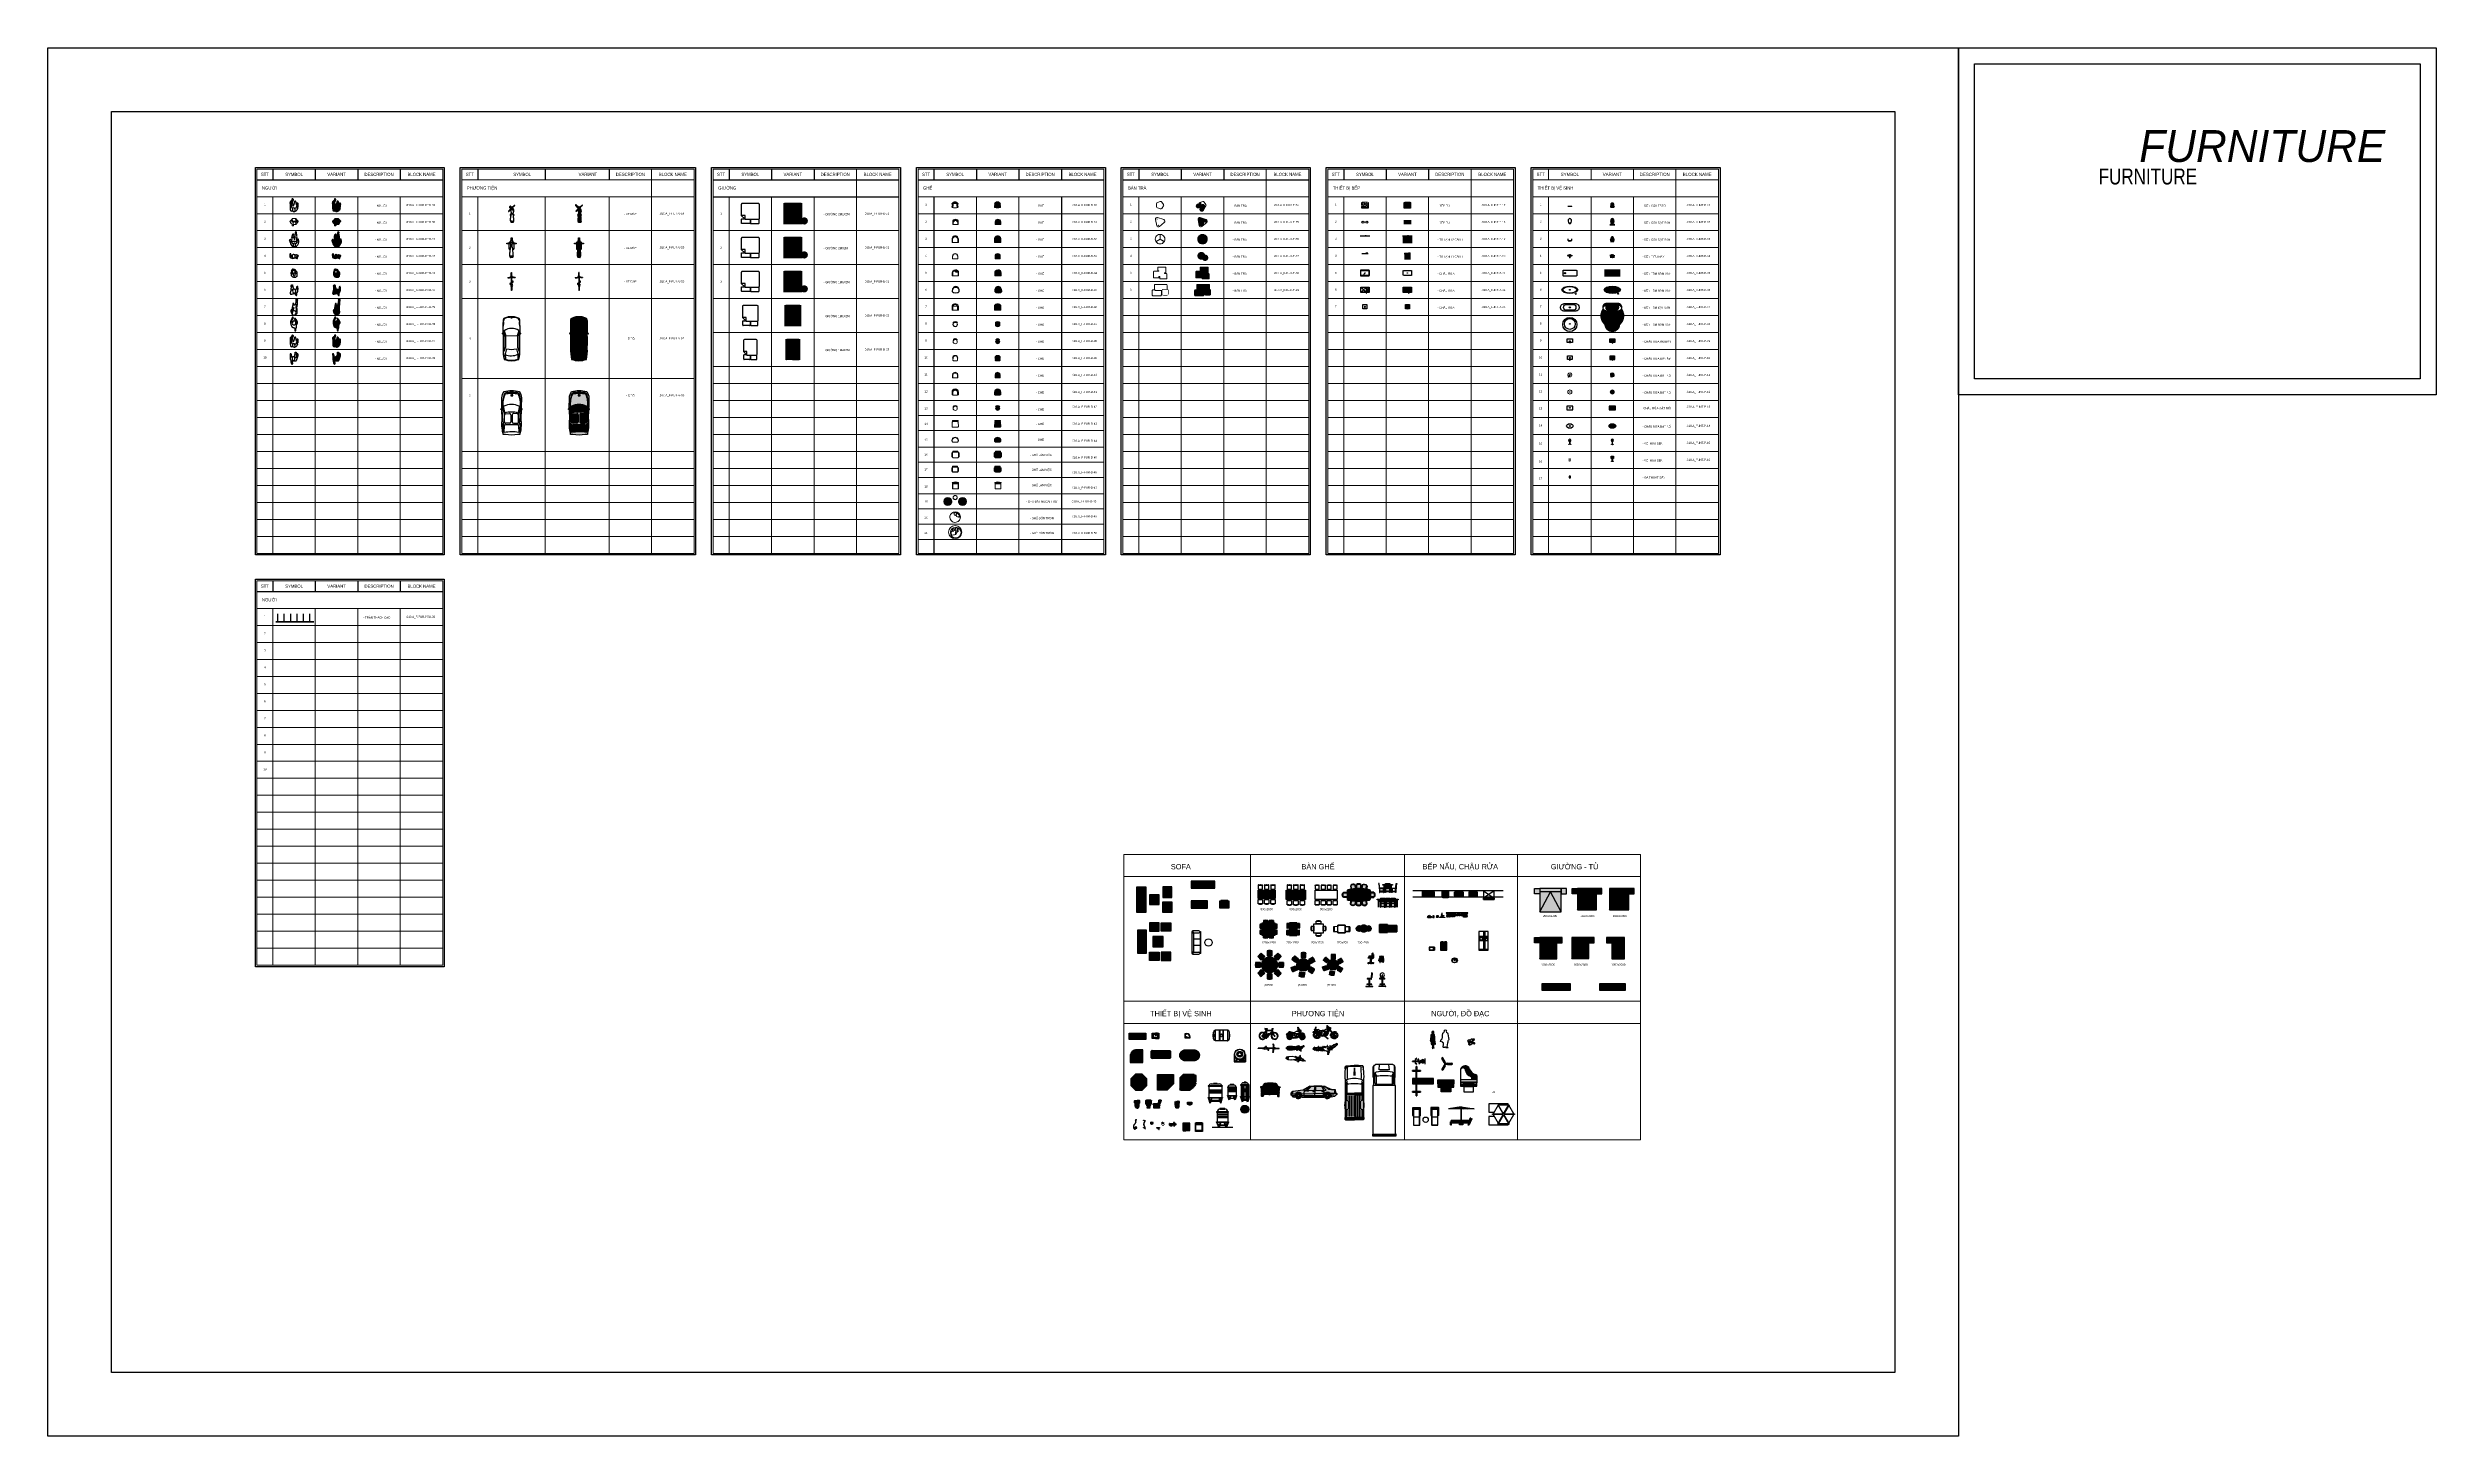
# Model space of a CAD drawing. Header units: millimetres. Extents: x 21129 to 2803301, y -510327 to 166837.
# Drawn here: x 218892 to 443892, y -293963 to -163163 of the extents above; entities that cross this region are included whole.
import ezdxf
from ezdxf.enums import TextEntityAlignment as Align

# ---------------------------------------------------------------- set-up
doc = ezdxf.new("R2010")
doc.units = ezdxf.units.MM
doc.set_wipeout_variables(frame=1)
for name, pattern in [('DASH', [0.35, 0.25, -0.1]), ('DASHED', [19.05, 12.7, -6.35]), ('HIDDEN', [0.375, 0.25, -0.125])]:
    doc.linetypes.add(name, pattern=pattern)
for name, color, linetype in [('....01_TNT_A_DRAWING', 7, 'Continuous'), ('....10_TNT_A_COTE', 14, 'Continuous'), ('....20_TNT_N_TEXT', 9, 'Continuous'), ('A-Noithat', 139, 'Continuous'), ('TNT-Funiture', 27, 'Continuous'), ('TNT-Hatch', 250, 'Continuous')]:
    doc.layers.add(name, color=color, linetype=linetype)
for name, color, linetype, lineweight, transparency in [('....03_TNT_A_THIN', 251, 'Continuous', 13, 0.5), ('...10_TNT_LINE_HATCH', 250, 'Continuous', 0, 0.5), ('...8_TNT_LINE_FUNITURE', 27, 'Continuous', 0, 0.5)]:
    doc.layers.add(name, color=color, linetype=linetype, lineweight=lineweight, transparency=transparency)
doc.layers.add('....12_TNT_F_FURNITURE', color=27, linetype='Continuous', transparency=0.5)
doc.layers.add('H', color=250, linetype='Continuous', lineweight=0)
doc.layers.add('H-WALL', color=253, linetype='Continuous', lineweight=13)
doc.styles.add('.TNT_A_TXT_1_MAIN', font='')
doc.styles.add('.TNT_A_TXT_3_NOTE', font='uromans.shx', dxfattribs={"width": 0.8})
doc.styles.get('.TNT_A_TXT_1_MAIN').set_extended_font_data('UNI HelvetIns (H)')

# ---------------------------------------------------------------- blocks, each defined once
blk = doc.blocks.new('*U239')
at = {"layer": '...8_TNT_LINE_FUNITURE'}
blk.add_lwpolyline([(-397, 241), (-272, -376, 0.5773503), (-10, -464), (462, -48, 0.5773503), (407, 224), (-190, 424, 0.5773503)], format="xyb", close=True, dxfattribs=at)
for centre in [(-240, 272), (356, 72), (-116, -344)]:
    blk.add_circle(centre, 15, dxfattribs=at)
blk = doc.blocks.new('*U242')
at = {"layer": '...8_TNT_LINE_FUNITURE'}
blk.add_lwpolyline([(458, 55), (461, 55), (463, 55), (465, 56), (467, 56), (470, 57), (472, 58), (474, 59), (476, 60), (478, 61), (480, 62), (481, 64), (483, 65), (485, 67), (486, 69), (488, 71), (489, 72), (490, 74), (491, 77), (492, 79), (492, 81), (493, 83), (493, 85), (493, 88), (493, 90), (493, 550), (493, 552), (493, 554), (493, 557), (492, 559), (492, 561), (491, 563), (490, 565), (489, 567), (488, 569), (486, 571), (485, 573), (483, 574), (481, 576), (480, 577), (478, 579), (476, 580), (474, 581), (472, 582), (470, 583), (467, 584), (465, 584), (463, 584), (461, 585), (458, 585), (-236, 585), (-238, 585), (-241, 584), (-243, 584), (-245, 584), (-247, 583), (-250, 582), (-252, 581), (-254, 580), (-256, 579), (-258, 577), (-259, 576), (-261, 574), (-263, 573), (-264, 571), (-265, 569), (-267, 567), (-268, 565), (-269, 563), (-269, 561), (-270, 559), (-271, 557), (-271, 554), (-271, 552), (-271, 550), (-271, 291), (-271, 288), (-271, 286), (-270, 283), (-270, 281), (-269, 279), (-268, 277), (-267, 274), (-266, 272), (-265, 270), (-263, 268), (-262, 267), (-260, 265), (-258, 263), (-256, 262), (-254, 261), (-252, 259), (-250, 258), (-248, 257), (-246, 257), (-243, 256), (-241, 256), (-239, 256), (-236, 255), (-178, 255), (-173, 254), (-168, 250), (-165, 246), (-163, 241), (-163, 238), (-163, 217), (-165, 211), (-168, 207), (-173, 203), (-178, 202), (-181, 202), (-638, 202), (-641, 202), (-643, 201), (-645, 201), (-648, 200), (-650, 200), (-652, 199), (-654, 198), (-656, 197), (-658, 195), (-660, 194), (-662, 192), (-664, 191), (-665, 189), (-667, 187), (-668, 185), (-669, 183), (-670, 181), (-671, 178), (-672, 176), (-672, 174), (-673, 172), (-673, 169), (-673, 167), (-673, -383), (-673, -385), (-673, -388), (-673, -390), (-672, -392), (-671, -394), (-671, -397), (-670, -399), (-669, -401), (-667, -403), (-666, -404), (-665, -406), (-663, -408), (-661, -409), (-660, -411), (-658, -412), (-656, -413), (-654, -415), (-652, -415), (-649, -416), (-647, -417), (-645, -417), (-643, -418), (-640, -418), (-638, -418), (-190, -418), (-187, -418), (-185, -418), (-183, -417), (-180, -417), (-178, -416), (-176, -415), (-174, -414), (-172, -413), (-170, -412), (-168, -410), (-166, -409), (-164, -407), (-163, -405), (-161, -403), (-160, -401), (-159, -399), (-158, -397), (-157, -395), (-156, -393), (-155, -390), (-155, -388), (-155, -385), (-155, -383), (-155, -305), (-153, -300), (-150, -296), (-147, -293), (-143, -291), (-139, -290), (-99, -290), (-95, -292), (-90, -295), (-87, -298), (-85, -303), (-85, -307), (-85, -485), (-84, -487), (-84, -490), (-84, -492), (-83, -494), (-83, -497), (-82, -499), (-81, -501), (-79, -503), (-78, -505), (-77, -507), (-75, -509), (-73, -511), (-72, -512), (-70, -514), (-68, -515), (-66, -516), (-63, -517), (-61, -518), (-59, -519), (-57, -519), (-54, -520), (-52, -520), (-50, -520), (540, -520), (542, -520), (545, -520), (547, -519), (549, -519), (552, -518), (554, -517), (556, -516), (558, -515), (560, -514), (562, -512), (564, -511), (566, -509), (567, -507), (569, -505), (570, -503), (571, -501), (572, -499), (573, -497), (574, -494), (574, -492), (575, -490), (575, -487), (575, -485), (575, -50), (575, -48), (575, -46), (574, -43), (574, -41), (573, -39), (572, -37), (571, -35), (570, -33), (569, -31), (568, -29), (566, -27), (565, -25), (563, -24), (561, -22), (559, -21), (557, -20), (555, -19), (553, -18), (551, -17), (549, -16), (547, -16), (544, -15), (542, -15), (540, -15), (380, -15), (374, -14), (370, -10), (366, -5), (365, -1), (365, 2), (365, 40), (366, 45), (370, 50), (374, 53), (379, 55), (382, 55)], close=True, dxfattribs=at)
blk = doc.blocks.new('*U244')
at = {"layer": '...8_TNT_LINE_FUNITURE'}
blk.add_lwpolyline([(-645, 58), (23, 58, -0.4142136), (123, -42), (123, -422, -0.4142136), (23, -522), (-645, -522, -0.4142136), (-745, -422), (-745, -42, -0.4142136)], format="xyb", close=True, dxfattribs=at)
blk.add_wipeout([(302, 69), (293, 68), (284, 66), (275, 63), (267, 59), (259, 55), (251, 49), (244, 43), (237, 37), (231, 30), (226, 22), (222, 14), (218, 6), (215, -3), (213, -12), (212, -21), (211, -31), (211, -345), (212, -355), (213, -364), (215, -373), (218, -381), (222, -390), (226, -398), (231, -406), (237, -413), (244, -419), (251, -425), (259, -430), (267, -435), (275, -439), (284, -442), (293, -444), (302, -445), (311, -445), (651, -445), (661, -445), (670, -444), (679, -442), (688, -439), (696, -435), (704, -430), (712, -425), (719, -419), (725, -413), (731, -406), (736, -398), (741, -390), (745, -381), (748, -373), (750, -364), (751, -355), (751, -345), (751, -31), (751, -21), (750, -12), (748, -3), (745, 6), (741, 14), (736, 22), (731, 30), (725, 37), (719, 43), (712, 49), (704, 55), (696, 59), (688, 63), (679, 66), (670, 68), (661, 69), (651, 69), (311, 69)]).dxf.layer = '...8_TNT_LINE_FUNITURE'
blk.add_wipeout([(-439, 561), (-448, 560), (-457, 558), (-466, 555), (-474, 551), (-482, 547), (-490, 542), (-497, 536), (-504, 529), (-510, 522), (-515, 514), (-519, 506), (-523, 498), (-526, 489), (-528, 480), (-529, 471), (-530, 462), (-530, 97), (-529, 88), (-528, 79), (-526, 70), (-523, 61), (-519, 53), (-515, 45), (-510, 37), (-504, 30), (-497, 24), (-490, 18), (-482, 12), (-474, 8), (-466, 4), (-457, 1), (-448, -1), (-439, -2), (-430, -3), (560, -3), (569, -2), (578, -1), (587, 1), (596, 4), (604, 8), (612, 12), (620, 18), (627, 24), (633, 30), (639, 37), (645, 45), (649, 53), (653, 61), (656, 70), (658, 79), (659, 88), (660, 97), (660, 462), (659, 471), (658, 480), (656, 489), (653, 498), (649, 506), (645, 514), (639, 522), (633, 529), (627, 536), (620, 542), (612, 547), (604, 551), (596, 555), (587, 558), (578, 560), (569, 561), (560, 562), (-430, 562)]).dxf.layer = '...8_TNT_LINE_FUNITURE'
for points in [[(-430, 562), (560, 562, -0.4142136), (660, 462), (660, 97, -0.4142136), (560, -3), (-430, -3, -0.4142136), (-530, 97), (-530, 462, -0.4142136)], [(311, 69), (651, 69, -0.4142136), (751, -31), (751, -345, -0.4142136), (651, -445), (311, -445, -0.4142136), (211, -345), (211, -31, -0.4142136)]]:
    blk.add_lwpolyline(points, format="xyb", close=True, dxfattribs=at)
at = {"linetype": 'Continuous'}
blk.add_wipeout([(302, 69), (293, 68), (284, 66), (275, 63), (267, 59), (259, 55), (251, 49), (244, 43), (237, 37), (231, 30), (226, 22), (222, 14), (218, 6), (215, -3), (213, -12), (212, -21), (211, -31), (211, -345), (212, -355), (213, -364), (215, -373), (218, -381), (222, -390), (226, -398), (231, -406), (237, -413), (244, -419), (251, -425), (259, -430), (267, -435), (275, -439), (284, -442), (293, -444), (302, -445), (311, -445), (651, -445), (661, -445), (670, -444), (679, -442), (688, -439), (696, -435), (704, -430), (712, -425), (719, -419), (725, -413), (731, -406), (736, -398), (741, -390), (745, -381), (748, -373), (750, -364), (751, -355), (751, -345), (751, -31), (751, -21), (750, -12), (748, -3), (745, 6), (741, 14), (736, 22), (731, 30), (725, 37), (719, 43), (712, 49), (704, 55), (696, 59), (688, 63), (679, 66), (670, 68), (661, 69), (651, 69), (311, 69)], dxfattribs=at).dxf.layer = '...8_TNT_LINE_FUNITURE'
blk = doc.blocks.new('*U238')
at = {"layer": '...8_TNT_LINE_FUNITURE'}
blk.add_lwpolyline([(337, 69), (170, 299, 0.3249197), (38, 342), (-232, 255, 0.3249197), (-314, 142), (-314, -142, 0.3249197), (-232, -255), (38, -342, 0.3249197), (170, -299), (337, -69, 0.3249197)], format="xyb", close=True, dxfattribs=at)
blk = doc.blocks.new('*U240')
at = {"layer": '...8_TNT_LINE_FUNITURE'}
for points in [[(-5, 429, 0.4313563), (-26, 449, 0.5391986), (-402, -202, 0.4313563), (-374, -210), (-5, 3)], [(26, 449, 0.4313563), (5, 429), (5, 3), (374, -210, 0.4313563), (402, -202, 0.5391986)], [(0, -6), (-369, -219, 0.4313563), (-376, -247, 0.5391986), (376, -247, 0.4313563), (369, -219)]]:
    blk.add_lwpolyline(points, format="xyb", close=True, dxfattribs=at)
blk = doc.blocks.new('*U241')
at = {"linetype": 'Continuous'}
blk.add_wipeout([(370, 0), (367, -46), (358, -92), (344, -136), (324, -178), (299, -217), (270, -253), (236, -285), (198, -312), (158, -335), (114, -352), (69, -363), (23, -369), (-23, -369), (-69, -363), (-114, -352), (-158, -335), (-198, -312), (-236, -285), (-270, -253), (-299, -217), (-324, -178), (-344, -136), (-358, -92), (-367, -46), (-370, 0), (-367, 46), (-358, 92), (-344, 136), (-324, 178), (-299, 217), (-270, 253), (-236, 285), (-198, 312), (-158, 335), (-114, 352), (-69, 363), (-23, 369), (23, 369), (69, 363), (114, 352), (158, 335), (198, 312), (236, 285), (270, 253), (299, 217), (324, 178), (344, 136), (358, 92), (367, 46)], dxfattribs=at).dxf.layer = '...8_TNT_LINE_FUNITURE'
blk.add_wipeout([(653, -180), (651, -218), (644, -255), (632, -291), (616, -325), (596, -357), (572, -386), (544, -412), (514, -434), (481, -452), (446, -466), (409, -475), (372, -480), (334, -480), (297, -475), (260, -466), (225, -452), (192, -434), (162, -412), (134, -386), (110, -357), (90, -325), (74, -291), (63, -255), (56, -218), (53, -180), (56, -143), (63, -106), (74, -70), (90, -36), (110, -4), (134, 25), (162, 51), (192, 73), (225, 91), (260, 105), (297, 114), (334, 119), (372, 119), (409, 114), (446, 105), (481, 91), (514, 73), (544, 51), (572, 25), (596, -4), (616, -36), (632, -70), (644, -106), (651, -143)], dxfattribs=at).dxf.layer = '...8_TNT_LINE_FUNITURE'
blk = doc.blocks.new('.TNT_Z_F-FUR-D-31')
at = {"layer": '...8_TNT_LINE_FUNITURE'}
for p, q in [((-219, -87), (-219, -201)), ((219, -87), (219, -202))]:
    blk.add_line(p, q, dxfattribs=at)
blk.add_lwpolyline([(182, -229, 0.3507811), (219, -202, 0.3191611), (248, -243, 0.4642929), (260, -233), (260, 17, 1), (-260, 17), (-261, -233, 0.6047814), (-244, -241, 0.291077), (-219, -201, 0.3507811), (-183, -229)], format="xyb", close=True, dxfattribs=at)
for centre, radius, start, end in [((0, -42), 223, 348.31585, 191.63932), ((0, -87), 219, 359.97758, 179.97758)]:
    blk.add_arc(centre, radius, start, end, dxfattribs=at)
blk = doc.blocks.new('.TNT_Z_F-FUR-D-30')
at = {"layer": '...8_TNT_LINE_FUNITURE'}
blk.add_lwpolyline([(-251, -223, -0.2995781), (-289, -164, -0.1278032), (-244, 10, 0.3329785), (-251, 110, 0.0147174), (-260, 95, -1), (-291, 110, -0.6707331), (288, 108, -1), (261, 95, 0.0122835), (254, 108, 0.3329785), (246, 8, -0.1278032), (290, -166, -0.2995781), (251, -225, -0.2083814)], format="xyb", close=True, dxfattribs=at)
for centre, radius, start, end in [((1, -47), 297, 28.70431, 151.38735), ((-998, 89), 827, 340.68723, 0.07391), ((-139, 90), 32.2, 115.42565, 180.07391), ((0, -202), 356, 64.10832, 115.42565), ((142, 89), 32.2, 359.46006, 64.10832), ((1001, 81), 827, 179.46006, 198.84674), ((-170, -201), 50.6, 160.60596, 236.88763), ((170, -202), 50.6, 302.64635, 18.92801)]:
    blk.add_arc(centre, radius, start, end, dxfattribs=at)
blk = doc.blocks.new('.TNT_Z_F-FUR-D-32')
at = {"layer": '...8_TNT_LINE_FUNITURE'}
for p, q in [((-300, -335), (-300, 2)), ((300, -335), (-300, -335)), ((-258, -261), (-298, -261)), ((-258, -5), (-258, -261)), ((258, -261), (258, -1)), ((298, -261), (258, -261)), ((300, -1), (300, -335))]:
    blk.add_line(p, q, dxfattribs=at)
for centre, radius, start, end in [((0, 0), 300, 359.69775, 179.7627), ((0, 0), 258, 359.75985, 181.09811), ((1, -74), 267, 15.74697, 165.11099)]:
    blk.add_arc(centre, radius, start, end, dxfattribs=at)
blk = doc.blocks.new('.TNT_Z_F-FUR-D-33')
at = {"layer": '...8_TNT_LINE_FUNITURE'}
for p, q in [((-210, 0), (-250, 0)), ((-250, -250), (-250, 0)), ((250, 0), (210, 0)), ((250, 0), (250, -250)), ((250, -250), (-250, -250))]:
    blk.add_line(p, q, dxfattribs=at)
for radius in [250, 210]:
    blk.add_arc((0, 0), radius, 0, 180, dxfattribs=at)
blk = doc.blocks.new('.TNT_Z_F-FUR-D-34')
at = {"layer": '...8_TNT_LINE_FUNITURE'}
for points in [[(-300, 18, -0.9867038), (300, 30), (300, -264), (-300, -264)], [(-253, 18, -0.9862868), (253, 29), (253, -264), (-253, -264)], [(41, 111, -0.0320022), (-19, 143, -0.0433314), (-60, 172, -0.0857783), (-89, 207, -0.2360794), (-90, 225, -0.2360794), (-76, 236, -0.0857783), (-31, 238, -0.0433314), (18, 228, -0.0342403), (77, 205, -0.0320022), (137, 174, -0.0433314), (178, 145, -0.0857783), (207, 109, -0.2360794), (207, 92, -0.2360794), (194, 81, -0.0857783), (149, 78, -0.0433314), (100, 88, -0.0342403)]]:
    blk.add_lwpolyline(points, format="xyb", close=True, dxfattribs=at)
blk = doc.blocks.new('.TNT_Z_F-FUR-D-35')
at = {"layer": '...8_TNT_LINE_FUNITURE', "linetype": 'ByBlock', "lineweight": -2}
blk.add_arc((0, 0), 282, 6.87316, 173.12825, dxfattribs=at)
for points in [[(-300, -221), (-300, -74), (-300, 92), (-200, 175)], [(-200, 175), (-100, 259), (100, 259), (200, 175)], [(200, 175), (300, 92), (300, -74), (300, -221)], [(-300, -221), (-300, -344), (300, -344), (300, -221)]]:
    blk.add_open_spline(points, degree=3, dxfattribs=at)
blk = doc.blocks.new('*U252')
at = {"layer": '...8_TNT_LINE_FUNITURE'}
for p, q in [((-300, 0), (-300, 331)), ((-262, 0), (-262, 332)), ((-219, 0), (-219, 265)), ((219, 0), (-219, 0)), ((-154, 519), (-126, 377)), ((-104, 380), (104, 380)), ((-75, 577), (75, 577)), ((-60, 539), (60, 539)), ((154, 519), (126, 377)), ((219, 0), (219, 265)), ((262, 0), (262, 332)), ((300, 0), (300, 331)), ((-294, -6), (-268, -6)), ((-219, -6), (-268, -6)), ((-219, -6), (-219, 0)), ((219, -6), (219, 0)), ((219, -6), (268, -6)), ((294, -6), (268, -6))]:
    blk.add_line(p, q, dxfattribs=at)
for centre, radius, start, end in [((-67, 344), 233, 91.95006, 183.20114), ((-67, 344), 195, 87.86711, 183.50133), ((-104, 265), 115, 90, 180), ((67, 344), 195, 356.49867, 92.13289), ((67, 344), 233, 356.79886, 88.04994), ((104, 265), 115, 360, 90), ((-294, 0), 6.38, 180, 270), ((-268, 0), 6.38, 270, 0), ((268, 0), 6.38, 180, 270), ((294, 0), 6.38, 270, 360)]:
    blk.add_arc(centre, radius, start, end, dxfattribs=at)
blk = doc.blocks.new('.TNT_Z_F-FUR-D-37')
at = {"layer": '...8_TNT_LINE_FUNITURE'}
for p, q in [((-198, 180), (-191, 173)), ((-53, 204), (-53, 236)), ((53, 204), (53, 236)), ((198, 180), (191, 173))]:
    blk.add_line(p, q, dxfattribs=at)
for radius in [211, 200]:
    blk.add_circle((0, 0), radius, dxfattribs=at)
for centre, radius, start, end in [((-188, 192), 15.8, 134.42227, 227.79455), ((0, 0), 274, 42.43045, 137.56955), ((0, 0), 284, 45.57773, 134.42227), ((-180, 185), 15.8, 227.79455, 314.28445), ((0, 0), 242, 45.71555, 134.28445), ((180, 185), 15.8, 225.71555, 312.20545), ((188, 192), 15.8, 312.20545, 45.57773)]:
    blk.add_arc(centre, radius, start, end, dxfattribs=at)
blk = doc.blocks.new('.TNT_Z_F-FUR-D-38')
at = {"layer": '...8_TNT_LINE_FUNITURE'}
for p, q in [((-151, 173), (-171, 196)), ((-34, 197), (-34, 228)), ((34, 197), (34, 228)), ((151, 173), (171, 196))]:
    blk.add_line(p, q, dxfattribs=at)
blk.add_circle((0, 0), 200, dxfattribs=at)
for centre, radius, start, end in [((0, 0), 260, 48.83839, 131.16161), ((0, 0), 230, 48.83839, 131.16161), ((-2, 248), 33, 18.35834, 162.16485)]:
    blk.add_arc(centre, radius, start, end, dxfattribs=at)
blk = doc.blocks.new('*U256')
at = {"layer": '...8_TNT_LINE_FUNITURE'}
for p, q in [((-197, 43), (-226, 52)), ((-192, 60), (-221, 69)), ((-170, 109), (-194, 127)), ((-161, 122), (-185, 140)), ((-5, 201), (-5, 232)), ((11, 232), (11, 201)), ((161, 122), (185, 140)), ((170, 109), (194, 127)), ((192, 60), (221, 69)), ((197, 43), (226, 52))]:
    blk.add_line(p, q, dxfattribs=at)
blk.add_lwpolyline([(-175, -252), (175, -252, 0.4496425), (225, -196), (202, 0, 0.9999794), (-202, 0), (-225, -196, 0.4496425)], format="xyb", close=True, dxfattribs=at)
for points in [[(-125, 158), (-142, 183)], [(-112, 168), (-129, 193)], [(-71, 221), (-63, 191)], [(-55, 225), (-48, 196)], [(55, 225), (48, 196)], [(70, 221), (63, 191)], [(112, 168), (129, 193)], [(125, 158), (142, 183)]]:
    blk.add_lwpolyline(points, dxfattribs=at)
for centre, radius, start, end in [((0, 0), 252, 0.00118, 179.99882), ((-242, 2), 10.2, 189.58961, 350.40803), ((0, 0), 232, 0.00118, 179.99882), ((0, 0), 202, 90.00118, 179.99764), ((0, 0), 202, 0, 90.00118), ((242, -1), 10.2, 171.62065, 8.38171)]:
    blk.add_arc(centre, radius, start, end, dxfattribs=at)
blk = doc.blocks.new('.TNT_Z_F-FUR-D-40')
at = {"layer": '...8_TNT_LINE_FUNITURE'}
for p, q in [((-300, 73, 0), (-300, -233, 0)), ((-279, 73, 0), (-279, -150, 0)), ((279, 73, 0), (279, 19, 0)), ((279, 19, 0), (279, -233, 0)), ((300, 73, 0), (300, 25, 0)), ((300, 25, 0), (300, -233, 0)), ((300, -233, 0), (-300, -233, 0)), ((-279, -150, 0), (-279, -233, 0))]:
    blk.add_line(p, q, dxfattribs=at)
at = {"layer": '...8_TNT_LINE_FUNITURE', "extrusion": (3.29916e-09, 1.08208e-08, 1), "elevation": 0}
blk.add_lwpolyline([(-247, -233, -0.3238453), (-279, -189, -0.0160612)], format="xyb", dxfattribs=at)
at = {"layer": '...8_TNT_LINE_FUNITURE', "extrusion": (-1.13013e-08, 5.06328e-10, 1), "elevation": 0}
blk.add_lwpolyline([(279, -184, -0.4195853), (234, -233, -0.0160612)], format="xyb", dxfattribs=at)
at = {"layer": '...8_TNT_LINE_FUNITURE'}
for centre, radius, start, end in [((0, 77, 0), 300, 359.2949, 180.7051), ((0, 73), 279, 0, 180), ((0, 0), 289, 14.67783, 165.32217)]:
    blk.add_arc(centre, radius, start, end, dxfattribs=at)
blk = doc.blocks.new('*U259')
at = {"layer": '...8_TNT_LINE_FUNITURE'}
blk.add_lwpolyline([(222, -193), (278, -193, 0.4142136), (300, -171), (300, 65, 1), (-300, 65), (-300, -171, 0.4142136), (-278, -193), (-222, -193)], format="xyb", dxfattribs=at)
blk.add_lwpolyline([(-222, 65), (-222, -193, 0.4142136), (-189, -226), (189, -226, 0.4142136), (222, -193), (222, -80), (222, 65, 0.75)], format="xyb", close=True, dxfattribs=at)
blk.add_arc((0, 65), 222, 360, 180, dxfattribs=at)
blk = doc.blocks.new('.TNT_Z_F-FUR-D-42')
at = {"layer": '...8_TNT_LINE_FUNITURE'}
for p, q in [((-103, 216), (-86, 181)), ((-81, 224), (-65, 189)), ((81, 224), (65, 189)), ((103, 216), (86, 181))]:
    blk.add_line(p, q, dxfattribs=at)
blk.add_lwpolyline([(-193, 183), (-177, 166, -0.400096), (177, 166), (193, 183, 0.400096)], format="xyb", close=True, dxfattribs=at)
at = {"layer": '...8_TNT_LINE_FUNITURE', "linetype": 'Continuous'}
blk.add_circle((0, 0), 200, dxfattribs=at)
blk = doc.blocks.new('.TNT_Z_F-FUR-D-43')
at = {"layer": '...8_TNT_LINE_FUNITURE'}
for p, q in [((-276, 458), (-303, 67)), ((-242, 2), (242, -2)), ((-239, 558), (242, 554)), ((-238, 618), (237, 614)), ((-215, 515), (216, 511)), ((277, 453), (297, 62))]:
    blk.add_line(p, q, dxfattribs=at)
for centre, radius, start, end in [((-242, 63), 61.1, 176.10453, 269.51097), ((-215, 454), 61.1, 89.51097, 176.10453), ((-239, 588), 30.5, 79.78395, 273.80607), ((216, 450), 61.1, 2.91742, 89.51097), ((236, 59), 61.1, 269.51097, 2.91742), ((242, 584), 30.5, 265.21587, 99.23799)]:
    blk.add_arc(centre, radius, start, end, dxfattribs=at)
blk = doc.blocks.new('.TNT_Z_F-FUR-D-44')
at = {"layer": '...8_TNT_LINE_FUNITURE'}
for p, q in [((-294, 67), (-261, 67)), ((-225, 0), (225, 0)), ((261, 67), (294, 67))]:
    blk.add_line(p, q, dxfattribs=at)
for radius, start, end in [(311, 341.28396, 198.71604), (280, 323.52251, 216.47749)]:
    blk.add_arc((0, 166), radius, start, end, dxfattribs=at)
blk = doc.blocks.new('.TNT_Z_F-FUR-D-45')
at = {"layer": '...8_TNT_LINE_FUNITURE'}
for p, q in [((-337, 111), (-337, 462)), ((-288, 111), (-288, 462)), ((-275, 61), (-275, 489)), ((214, 550), (-214, 550)), ((214, 0), (-214, 0)), ((211, 643), (-211, 643)), ((211, 584), (-211, 584)), ((-37, 550), (-37, 584)), ((37, 550), (37, 584)), ((275, 61), (275, 489)), ((288, 111), (288, 462)), ((337, 111), (337, 462))]:
    blk.add_line(p, q, dxfattribs=at)
for centre, radius, start, end in [((-312, 462), 24.4, 0, 180), ((-312, 111), 24.4, 180, 0), ((-214, 489), 61.1, 90, 180), ((-214, 61), 61.1, 180, 270), ((-211, 613), 29.3, 90, 270), ((211, 613), 29.3, 270, 90), ((214, 489), 61.1, 0, 90), ((214, 61), 61.1, 270, 0), ((312, 462), 24.4, 0, 180), ((312, 111), 24.4, 180, 0)]:
    blk.add_arc(centre, radius, start, end, dxfattribs=at)
blk = doc.blocks.new('.TNT_Z_F-FUR-D-46')
at = {"layer": '...8_TNT_LINE_FUNITURE'}
for p, q in [((-325, 116), (-325, 406)), ((-315, 416), (-305, 416)), ((-305, 106), (-315, 106)), ((-295, 406), (-295, 116)), ((-275, 366), (-295, 374)), ((-275, 156), (-295, 148)), ((-275, 414), (-275, 69)), ((-248, 555), (-248, 504)), ((206, 483), (-206, 483)), ((206, 0), (-206, 0)), ((235, 555), (235, 504)), ((275, 414), (275, 69)), ((275, 366), (295, 374)), ((275, 156), (295, 148)), ((295, 406), (295, 116)), ((315, 416), (305, 416)), ((305, 106), (315, 106)), ((325, 116), (325, 406))]:
    blk.add_line(p, q, dxfattribs=at)
at = {"layer": '...8_TNT_LINE_FUNITURE', "color": 250}
for p, q in [((-255, 414), (-255, 69)), ((206, 463), (-206, 463)), ((206, 20), (-206, 20)), ((255, 414), (255, 69))]:
    blk.add_line(p, q, dxfattribs=at)
at = {"layer": '...8_TNT_LINE_FUNITURE'}
for centre, radius, start, end in [((-315, 406), 9.86, 90, 180), ((-315, 116), 9.86, 180, 270), ((-305, 406), 9.86, 0, 90), ((-305, 116), 9.86, 270, 0), ((-206, 414), 69, 90, 180), ((-206, 69), 69, 180, 270), ((-7, -477), 1059, 76.84645, 103.15355), ((-7, -477), 1010, 76.19229, 103.80771), ((206, 414), 69, 0, 90), ((206, 69), 69, 270, 0), ((305, 406), 9.86, 90, 180), ((305, 116), 9.86, 180, 270), ((315, 406), 9.86, 0, 90), ((315, 116), 9.86, 270, 0)]:
    blk.add_arc(centre, radius, start, end, dxfattribs=at)
at = {"layer": '...8_TNT_LINE_FUNITURE', "color": 250}
for centre, start, end in [((-206, 414), 90, 180), ((-206, 69), 180, 270), ((206, 414), 0, 90), ((206, 69), 270, 0)]:
    blk.add_arc(centre, 49.3, start, end, dxfattribs=at)
blk = doc.blocks.new('.TNT_Z_F-FUR-D-47')
at = {"layer": '...8_TNT_LINE_FUNITURE'}
for p, q in [((-281, 463), (-282, 19)), ((-266, 448), (-267, 34)), ((235, 495), (-247, 497)), ((-234, 1), (234, -1)), ((235, 480), (-232, 481)), ((-54, 496), (-54, 588)), ((42, 570), (-54, 570)), ((42, 555), (-54, 555)), ((42, 536), (-54, 537)), ((42, 496), (42, 588)), ((252, 33), (254, 446)), ((268, 18), (269, 461)), ((-249, -15), (234, -16))]:
    blk.add_line(p, q, dxfattribs=at)
for centre, radius, start, end in [((-276, 575), 33.8, 162.03892, 282.21791), ((-8, -63), 715, 66.39675, 114.82807), ((-249, 19), 33.8, 179.84367, 269.84367), ((-247, 463), 33.8, 89.84367, 179.84367), ((-6, -173), 762, 70.33507, 110.22), ((-233, 34), 33.8, 179.84367, 269.84367), ((-232, 448), 33.8, 89.84367, 179.84367), ((231, 23), 23.8, 276.55786, 25.02026), ((234, 18), 33.8, 269.84367, 359.84367), ((235, 462), 33.8, 359.84367, 89.84367), ((232, 456), 23.8, 334.66707, 83.12947), ((249, 577), 32.3, 271.7791, 27.37635)]:
    blk.add_arc(centre, radius, start, end, dxfattribs=at)
blk = doc.blocks.new('c图库室内设计情报局21')
at = {"layer": '...8_TNT_LINE_FUNITURE'}
blk.add_circle((0, 0), 200, dxfattribs=at)
at = {"layer": '...8_TNT_LINE_FUNITURE', "color": 250}
blk.add_circle((0, 0), 185, dxfattribs=at)
at = {"layer": '...8_TNT_LINE_FUNITURE', "color": 251}
blk.add_circle((0, 0), 180, dxfattribs=at)
blk = doc.blocks.new('.TNT_Z_F-FUR-D-48')
at = {"layer": '...8_TNT_LINE_FUNITURE'}
h = blk.add_hatch(dxfattribs=at)
h.set_pattern_fill('NET3', color=250, scale=390.887191, angle=-76.06622, style=0)
h.set_pattern_definition([(283.93378, (-92591.54, -22939.296), (47.42315, 11.765721), []), (343.93378, (-92591.54, -22939.296), (13.522162, 46.952514), []), (43.93378, (-92591.54, -22939.296), (-33.90099, 35.186793), [])])
edge = h.paths.add_edge_path()
edge.add_arc((-677, -436), 260, 90, 450)
h = blk.add_hatch(dxfattribs=at)
h.set_pattern_fill('NET3', color=250, scale=458.86756, angle=-166.06622, style=0)
h.set_pattern_definition([(193.93378, (-26044.944, 107891.06), (13.811933, -55.670654), []), (253.93378, (-26044.944, 107891.06), (55.118167, -15.873842), []), (313.93378, (-26044.944, 107891.06), (41.306234, 39.796812), [])])
edge = h.paths.add_edge_path()
edge.add_arc((677, -436), 260, 90, 450, ccw=False)
at = {"layer": '...8_TNT_LINE_FUNITURE', "color": 250}
for p, q in [((-690, -136), (-694, 14)), ((690, -136), (694, 14))]:
    blk.add_line(p, q, dxfattribs=at)
at = {"layer": '...8_TNT_LINE_FUNITURE'}
for centre in [(-684, -370), (684, -370)]:
    blk.add_circle(centre, 383, dxfattribs=at)
at = {"layer": '...8_TNT_LINE_FUNITURE', "color": 250}
for centre, radius in [((-677, -436), 300), ((-677, -436), 297), ((-677, -436), 283), ((677, -436), 300), ((677, -436), 297), ((677, -436), 283)]:
    blk.add_circle(centre, radius, dxfattribs=at)
at = {"layer": '...8_TNT_LINE_FUNITURE', "color": 251}
for centre, radius in [((-677, -436), 297), ((-677, -436), 294), ((-677, -436), 260), ((677, -436), 297), ((677, -436), 294), ((677, -436), 260)]:
    blk.add_circle(centre, radius, dxfattribs=at)
at = {"layer": '...8_TNT_LINE_FUNITURE', "color": 250}
for centre, radius, start, end in [((-1604, -182), 878, 2.70208, 12.441), ((224, -102), 878, 172.54087, 182.27978), ((-224, -102), 878, 357.72022, 7.45913), ((1604, -182), 878, 167.559, 177.29792), ((-1019, -538), 121, 69.52098, 107.36843), ((-1041, -406), 92.9, 35.38488, 98.82239), ((-1081, -408), 192, 40.74735, 74.82399), ((-1081, -408), 192, 40.74735, 74.82399), ((-987, -579), 73.8, 75.77901, 124.96117), ((-947, -628), 57.1, 88.22516, 138.04921), ((-1052, -290), 166, 20.48194, 65.15708), ((-959, -597), 53.7, 290.14231, 330.62293), ((-1024, -201), 181, 4.76133, 49.81064), ((-1266, -233), 494, 9.24311, 26.16763), ((-108, -183), 494, 158.81424, 175.73876), ((-352, -172), 181, 135.17123, 180.22054), ((-316, -258), 166, 119.82479, 164.49992), ((-278, -373), 192, 110.15788, 144.23452), ((-383, -571), 53.7, 214.35894, 254.83956), ((-392, -604), 57.1, 46.93266, 96.75671), ((-317, -375), 92.9, 86.15948, 149.59699), ((-356, -551), 73.8, 60.0207, 109.20286), ((-328, -508), 121, 77.61344, 115.46089), ((328, -508), 121, 64.53911, 102.38656), ((317, -375), 92.9, 30.40301, 93.84052), ((356, -551), 73.8, 70.79714, 119.9793), ((278, -373), 192, 35.76548, 69.84212), ((392, -604), 57.1, 83.24329, 133.06734), ((383, -571), 53.7, 285.16044, 325.64106), ((316, -258), 166, 15.50008, 60.17521), ((352, -172), 181, 359.77946, 44.82877), ((108, -183), 494, 4.26124, 21.18576), ((1266, -233), 494, 153.83237, 170.75689), ((1024, -201), 181, 130.18936, 175.23867), ((1052, -290), 166, 114.84292, 159.51806), ((959, -597), 53.7, 209.37707, 249.85769), ((1081, -408), 192, 105.17601, 139.25265), ((1081, -408), 192, 105.17601, 139.25265), ((947, -628), 57.1, 41.95079, 91.77484), ((1041, -406), 92.9, 81.17761, 144.61512), ((987, -579), 73.8, 55.03883, 104.22099), ((1019, -538), 121, 72.63157, 110.47902)]:
    blk.add_arc(centre, radius, start, end, dxfattribs=at)
at = {"layer": '...8_TNT_LINE_FUNITURE', "rotation": 90}
blk.add_blockref('c图库室内设计情报局21', (0, 0), dxfattribs=at)
blk = doc.blocks.new('45')
at = {"layer": '...8_TNT_LINE_FUNITURE', "linetype": 'Continuous'}
for points in [[(-734906, -218939, -0.3794226), (-735183, -218653, -0.1215233), (-735116, -218613)], [(-734854, -218658, 0.2589552), (-735028, -218513, 0.270303), (-735125, -218647, -0.8728472)], [(-734827, -218684, 0.0568927), (-734874, -218664, 0.178369), (-735028, -218513)], [(-734617, -218807, 0.2589552), (-734791, -218663, 0.270303), (-734888, -218797, -0.8728472)], [(-734806, -218670, 0.101508), (-734858, -218646)], [(-734516, -218900, 0.1686271), (-734637, -218814, 0.178369), (-734791, -218663, 0.1786618)], [(-734609, -219023, -0.1655406), (-734640, -219089, -0.407809), (-734946, -218802, -0.1215233), (-734879, -218763, 7.1154643)], [(-734634, -219026, 0.3938882), (-734516, -218900, 0.2811535), (-734621, -218796, -9.6168803)]]:
    blk.add_lwpolyline(points, format="xyb", dxfattribs=at)
blk = doc.blocks.new('.TNT_Z_F-FUR-D-49')
at = {"layer": '...8_TNT_LINE_FUNITURE'}
for p, q in [((-100, 490), (-88, 429)), ((437, -28), (499, -30))]:
    blk.add_line(p, q, dxfattribs=at)
for radius, start, end in [(500, 170.48032, 199.54905), (500, 199.54905, 170.48032), (438, 356.28331, 101.57481)]:
    blk.add_arc((0, 0), radius, start, end, dxfattribs=at)
at = {"layer": '...8_TNT_LINE_FUNITURE', "linetype": 'Continuous', "xscale": 0.8333333333333341, "yscale": 0.8333333333333341, "zscale": 0.8333333333333341}
blk.add_blockref('45', (612521, 182572), dxfattribs=at)
blk = doc.blocks.new('.TNT_Z_F-FUR-D-50')
at = {"layer": '...8_TNT_LINE_FUNITURE'}
for p, q in [((-309, 319), (-334, 307)), ((-334, 307), (-326, 279)), ((-326, 279), (-306, 241)), ((-277, 317), (-309, 319)), ((-306, 241), (-268, 192)), ((-238, 324), (-277, 317)), ((-268, 192), (-256, 178)), ((-256, 200), (-242, 229)), ((-256, 179), (-256, 200)), ((-231, 325), (-238, 324)), ((-229, 326), (-231, 325)), ((-231, 325), (-231, 325)), ((-180, 345), (-229, 326)), ((-119, 336), (-200, 330)), ((-104, 360), (-180, 345)), ((-62, 337), (-119, 336)), ((-66, 360), (-104, 360)), ((-97, 305), (-79, 324)), ((-79, 324), (-29, 365)), ((-31, 380), (-66, 360)), ((19, 407), (-31, 380)), ((-29, 365), (19, 407)), ((37, 422), (19, 407)), ((92, 456), (37, 422)), ((44, 9), (49, 10)), ((49, 10), (143, 44)), ((140, 477), (92, 456)), ((128, 42), (158, 92)), ((168, 430), (140, 477)), ((140, 190), (151, 255)), ((150, 169), (140, 190)), ((143, 44), (214, 91)), ((178, 141), (150, 169)), ((151, 255), (163, 298)), ((157, 114), (156, 132)), ((158, 92), (157, 114)), ((158, 397), (159, 427)), ((169, 354), (158, 397)), ((163, 298), (169, 332)), ((191, 379), (168, 430)), ((169, 332), (169, 354)), ((247, 116), (178, 141)), ((213, 326), (191, 379)), ((195, 187), (201, 206)), ((195, 172), (195, 187)), ((200, 160), (195, 172)), ((244, 114), (200, 160)), ((201, 206), (220, 228)), ((222, 282), (213, 326)), ((214, 91), (244, 114)), ((220, 228), (226, 239)), ((221, 251), (222, 282)), ((226, 239), (221, 251))]:
    blk.add_line(p, q, dxfattribs=at)
for points in [[(-423, -30), (-422, -55), (-414, -86), (-388, -137), (-382, -154), (-388, -196), (-392, -213), (-386, -227), (-372, -233), (-316, -225), (-222, -219), (-118, -198), (-24, -165), (48, -118), (77, -94), (33, -48), (28, -36), (29, -21), (34, -3), (53, 20), (60, 31), (55, 43), (55, 74), (46, 118), (24, 171), (1, 222), (-27, 269), (-75, 248), (-130, 213), (-147, 199), (-198, 172), (-233, 152), (-271, 151), (-347, 137), (-396, 118), (-397, 117), (-397, 117), (-405, 116), (-443, 109), (-475, 111), (-501, 99), (-492, 71), (-473, 33), (-435, -16), (-422, -30)], [(-423, -30), (-423, -8), (-409, 21)], [(-229, 128), (-286, 127), (-366, 122)], [(-264, 97), (-245, 116), (-196, 157), (-147, 199)], [(80, -92), (11, -67), (-16, -39), (-27, -18), (-15, 47), (-4, 90), (2, 124), (2, 146), (-8, 189), (-8, 219)], [(-38, -167), (-9, -116), (-9, -94), (-11, -76)]]:
    blk.add_lwpolyline(points, dxfattribs=at)
for centre, radius in [((-49, 39), 625), ((0, 0), 500)]:
    blk.add_circle(centre, radius, dxfattribs=at)
blk = doc.blocks.new('*U235')
at = {"layer": '...10_TNT_LINE_HATCH', "linetype": 'Continuous'}
h = blk.add_hatch(color=253, dxfattribs=at)
h.dxf.hatch_style = 1
h.paths.add_polyline_path([(462, -48, 0.5218777), (-89, 221, 1.3032254), (-397, 241), (-272, -376, 0.5218777), (236, -34, 1.3032254), (407, 224), (-190, 424, 1.7320508), (-135, 152)])
at = {"layer": '...8_TNT_LINE_FUNITURE'}
blk.add_lwpolyline([(-397, 241), (-272, -376, 0.5773503), (-10, -464), (462, -48, 0.5773503), (407, 224), (-190, 424, 0.5773503)], format="xyb", close=True, dxfattribs=at)
for centre in [(-240, 272), (356, 72), (-116, -344)]:
    blk.add_circle(centre, 15, dxfattribs=at)
blk = doc.blocks.new('*U245')
at = {"layer": '...10_TNT_LINE_HATCH', "linetype": 'Continuous'}
h = blk.add_hatch(color=253, dxfattribs=at)
h.dxf.hatch_style = 1
h.paths.add_polyline_path([(-168, 207), (-173, 203), (-178, 202), (-638, 202), (-641, 202), (-643, 201), (-645, 201), (-648, 200), (-650, 200), (-652, 199), (-654, 198), (-656, 197), (-658, 195), (-660, 194), (-662, 192), (-664, 191), (-665, 189), (-667, 187), (-668, 185), (-669, 183), (-670, 181), (-671, 178), (-672, 176), (-672, 174), (-673, 172), (-673, 169), (-673, 167), (-673, -383), (-673, -385), (-673, -388), (-673, -390), (-672, -392), (-671, -394), (-671, -397), (-670, -399), (-669, -401), (-667, -403), (-666, -404), (-665, -406), (-663, -408), (-661, -409), (-660, -411), (-658, -412), (-656, -413), (-654, -415), (-652, -415), (-649, -416), (-647, -417), (-645, -417), (-643, -418), (-640, -418), (-638, -418), (-190, -418), (-187, -418), (-185, -418), (-183, -417), (-180, -417), (-178, -416), (-176, -415), (-174, -414), (-172, -413), (-170, -412), (-168, -410), (-166, -409), (-164, -407), (-163, -405), (-161, -403), (-160, -401), (-159, -399), (-158, -397), (-157, -395), (-156, -393), (-155, -390), (-155, -388), (-155, -385), (-155, -383), (-155, -303), (-149, -294), (-141, -290), (-97, -290), (-88, -296), (-85, -304), (-85, -485), (-84, -487), (-84, -490), (-84, -492), (-83, -494), (-83, -497), (-82, -499), (-81, -501), (-79, -503), (-78, -505), (-77, -507), (-75, -509), (-73, -511), (-72, -512), (-70, -514), (-68, -515), (-66, -516), (-63, -517), (-61, -518), (-59, -519), (-57, -519), (-54, -520), (-52, -520), (-50, -520), (540, -520), (542, -520), (545, -520), (547, -519), (549, -519), (552, -518), (554, -517), (556, -516), (558, -515), (560, -514), (562, -512), (564, -511), (566, -509), (567, -507), (569, -505), (570, -503), (571, -501), (572, -499), (573, -497), (574, -494), (574, -492), (575, -490), (575, -487), (575, -485), (575, -50), (575, -48), (575, -46), (574, -43), (574, -41), (573, -39), (572, -37), (571, -35), (570, -33), (569, -31), (568, -29), (566, -27), (565, -25), (563, -24), (561, -22), (559, -21), (557, -20), (555, -19), (553, -18), (551, -17), (549, -16), (547, -16), (544, -15), (542, -15), (540, -15), (377, -15), (370, -10), (366, -5), (365, 0), (365, 43), (370, 50), (374, 53), (380, 55), (458, 55), (461, 55), (463, 55), (465, 56), (467, 56), (470, 57), (472, 58), (474, 59), (476, 60), (478, 61), (480, 62), (481, 64), (483, 65), (485, 67), (486, 69), (488, 71), (489, 72), (490, 74), (491, 77), (492, 79), (492, 81), (493, 83), (493, 85), (493, 88), (493, 90), (493, 550), (493, 552), (493, 554), (493, 557), (492, 559), (492, 561), (491, 563), (490, 565), (489, 567), (488, 569), (486, 571), (485, 573), (483, 574), (481, 576), (480, 577), (478, 579), (476, 580), (474, 581), (472, 582), (470, 583), (467, 584), (465, 584), (463, 584), (461, 585), (458, 585), (-236, 585), (-238, 585), (-241, 584), (-243, 584), (-245, 584), (-247, 583), (-250, 582), (-252, 581), (-254, 580), (-256, 579), (-258, 577), (-259, 576), (-261, 574), (-263, 573), (-264, 571), (-265, 569), (-267, 567), (-268, 565), (-269, 563), (-269, 561), (-270, 559), (-271, 557), (-271, 554), (-271, 552), (-271, 550), (-271, 291), (-271, 288), (-271, 286), (-270, 283), (-270, 281), (-269, 279), (-268, 277), (-267, 274), (-266, 272), (-265, 270), (-263, 268), (-262, 267), (-260, 265), (-258, 263), (-256, 262), (-254, 261), (-252, 259), (-250, 258), (-248, 257), (-246, 257), (-243, 256), (-241, 256), (-239, 256), (-236, 255), (-175, 255), (-168, 250), (-165, 246), (-163, 241), (-163, 214)])
at = {"layer": '...8_TNT_LINE_FUNITURE'}
blk.add_lwpolyline([(458, 55), (461, 55), (463, 55), (465, 56), (467, 56), (470, 57), (472, 58), (474, 59), (476, 60), (478, 61), (480, 62), (481, 64), (483, 65), (485, 67), (486, 69), (488, 71), (489, 72), (490, 74), (491, 77), (492, 79), (492, 81), (493, 83), (493, 85), (493, 88), (493, 90), (493, 550), (493, 552), (493, 554), (493, 557), (492, 559), (492, 561), (491, 563), (490, 565), (489, 567), (488, 569), (486, 571), (485, 573), (483, 574), (481, 576), (480, 577), (478, 579), (476, 580), (474, 581), (472, 582), (470, 583), (467, 584), (465, 584), (463, 584), (461, 585), (458, 585), (-236, 585), (-238, 585), (-241, 584), (-243, 584), (-245, 584), (-247, 583), (-250, 582), (-252, 581), (-254, 580), (-256, 579), (-258, 577), (-259, 576), (-261, 574), (-263, 573), (-264, 571), (-265, 569), (-267, 567), (-268, 565), (-269, 563), (-269, 561), (-270, 559), (-271, 557), (-271, 554), (-271, 552), (-271, 550), (-271, 291), (-271, 288), (-271, 286), (-270, 283), (-270, 281), (-269, 279), (-268, 277), (-267, 274), (-266, 272), (-265, 270), (-263, 268), (-262, 267), (-260, 265), (-258, 263), (-256, 262), (-254, 261), (-252, 259), (-250, 258), (-248, 257), (-246, 257), (-243, 256), (-241, 256), (-239, 256), (-236, 255), (-178, 255), (-173, 254), (-168, 250), (-165, 246), (-163, 241), (-163, 238), (-163, 217), (-165, 211), (-168, 207), (-173, 203), (-178, 202), (-181, 202), (-638, 202), (-641, 202), (-643, 201), (-645, 201), (-648, 200), (-650, 200), (-652, 199), (-654, 198), (-656, 197), (-658, 195), (-660, 194), (-662, 192), (-664, 191), (-665, 189), (-667, 187), (-668, 185), (-669, 183), (-670, 181), (-671, 178), (-672, 176), (-672, 174), (-673, 172), (-673, 169), (-673, 167), (-673, -383), (-673, -385), (-673, -388), (-673, -390), (-672, -392), (-671, -394), (-671, -397), (-670, -399), (-669, -401), (-667, -403), (-666, -404), (-665, -406), (-663, -408), (-661, -409), (-660, -411), (-658, -412), (-656, -413), (-654, -415), (-652, -415), (-649, -416), (-647, -417), (-645, -417), (-643, -418), (-640, -418), (-638, -418), (-190, -418), (-187, -418), (-185, -418), (-183, -417), (-180, -417), (-178, -416), (-176, -415), (-174, -414), (-172, -413), (-170, -412), (-168, -410), (-166, -409), (-164, -407), (-163, -405), (-161, -403), (-160, -401), (-159, -399), (-158, -397), (-157, -395), (-156, -393), (-155, -390), (-155, -388), (-155, -385), (-155, -383), (-155, -305), (-153, -300), (-150, -296), (-147, -293), (-143, -291), (-139, -290), (-99, -290), (-95, -292), (-90, -295), (-87, -298), (-85, -303), (-85, -307), (-85, -485), (-84, -487), (-84, -490), (-84, -492), (-83, -494), (-83, -497), (-82, -499), (-81, -501), (-79, -503), (-78, -505), (-77, -507), (-75, -509), (-73, -511), (-72, -512), (-70, -514), (-68, -515), (-66, -516), (-63, -517), (-61, -518), (-59, -519), (-57, -519), (-54, -520), (-52, -520), (-50, -520), (540, -520), (542, -520), (545, -520), (547, -519), (549, -519), (552, -518), (554, -517), (556, -516), (558, -515), (560, -514), (562, -512), (564, -511), (566, -509), (567, -507), (569, -505), (570, -503), (571, -501), (572, -499), (573, -497), (574, -494), (574, -492), (575, -490), (575, -487), (575, -485), (575, -50), (575, -48), (575, -46), (574, -43), (574, -41), (573, -39), (572, -37), (571, -35), (570, -33), (569, -31), (568, -29), (566, -27), (565, -25), (563, -24), (561, -22), (559, -21), (557, -20), (555, -19), (553, -18), (551, -17), (549, -16), (547, -16), (544, -15), (542, -15), (540, -15), (380, -15), (374, -14), (370, -10), (366, -5), (365, -1), (365, 2), (365, 40), (366, 45), (370, 50), (374, 53), (379, 55), (382, 55)], close=True, dxfattribs=at)
blk = doc.blocks.new('*U243')
at = {"layer": '...10_TNT_LINE_HATCH', "linetype": 'Continuous'}
h = blk.add_hatch(color=254, dxfattribs=at)
h.dxf.hatch_style = 1
h.paths.add_polyline_path([(-430, -3, -0.2992714), (-522, 58), (-645, 58, 0.4142136), (-745, -42), (-745, -422, 0.4142136), (-645, -522), (23, -522, 0.4142136), (123, -422), (123, -42, 0.1022651), (115, -3)])
at = {"layer": '...8_TNT_LINE_FUNITURE'}
blk.add_lwpolyline([(-645, 58), (23, 58, -0.4142136), (123, -42), (123, -422, -0.4142136), (23, -522), (-645, -522, -0.4142136), (-745, -422), (-745, -42, -0.4142136)], format="xyb", close=True, dxfattribs=at)
blk.add_wipeout([(302, 69), (293, 68), (284, 66), (275, 63), (267, 59), (259, 55), (251, 49), (244, 43), (237, 37), (231, 30), (226, 22), (222, 14), (218, 6), (215, -3), (213, -12), (212, -21), (211, -31), (211, -345), (212, -355), (213, -364), (215, -373), (218, -381), (222, -390), (226, -398), (231, -406), (237, -413), (244, -419), (251, -425), (259, -430), (267, -435), (275, -439), (284, -442), (293, -444), (302, -445), (311, -445), (651, -445), (661, -445), (670, -444), (679, -442), (688, -439), (696, -435), (704, -430), (712, -425), (719, -419), (725, -413), (731, -406), (736, -398), (741, -390), (745, -381), (748, -373), (750, -364), (751, -355), (751, -345), (751, -31), (751, -21), (750, -12), (748, -3), (745, 6), (741, 14), (736, 22), (731, 30), (725, 37), (719, 43), (712, 49), (704, 55), (696, 59), (688, 63), (679, 66), (670, 68), (661, 69), (651, 69), (311, 69)]).dxf.layer = '...8_TNT_LINE_FUNITURE'
blk.add_wipeout([(-439, 561), (-448, 560), (-457, 558), (-466, 555), (-474, 551), (-482, 547), (-490, 542), (-497, 536), (-504, 529), (-510, 522), (-515, 514), (-519, 506), (-523, 498), (-526, 489), (-528, 480), (-529, 471), (-530, 462), (-530, 97), (-529, 88), (-528, 79), (-526, 70), (-523, 61), (-519, 53), (-515, 45), (-510, 37), (-504, 30), (-497, 24), (-490, 18), (-482, 12), (-474, 8), (-466, 4), (-457, 1), (-448, -1), (-439, -2), (-430, -3), (560, -3), (569, -2), (578, -1), (587, 1), (596, 4), (604, 8), (612, 12), (620, 18), (627, 24), (633, 30), (639, 37), (645, 45), (649, 53), (653, 61), (656, 70), (658, 79), (659, 88), (660, 97), (660, 462), (659, 471), (658, 480), (656, 489), (653, 498), (649, 506), (645, 514), (639, 522), (633, 529), (627, 536), (620, 542), (612, 547), (604, 551), (596, 555), (587, 558), (578, 560), (569, 561), (560, 562), (-430, 562)]).dxf.layer = '...8_TNT_LINE_FUNITURE'
at = {"layer": '...10_TNT_LINE_HATCH', "linetype": 'Continuous'}
h = blk.add_hatch(color=252, dxfattribs=at)
h.dxf.hatch_style = 1
h.paths.add_polyline_path([(660, 462), (659, 471), (658, 480), (656, 489), (653, 498), (649, 506), (645, 514), (639, 522), (633, 529), (627, 536), (620, 542), (612, 547), (604, 551), (596, 555), (587, 558), (578, 560), (569, 561), (560, 562), (-430, 562), (-439, 561), (-448, 560), (-457, 558), (-466, 555), (-474, 551), (-482, 547), (-490, 542), (-497, 536), (-504, 529), (-510, 522), (-515, 514), (-519, 506), (-523, 498), (-526, 489), (-528, 480), (-529, 471), (-530, 462), (-530, 97), (-529, 88), (-528, 79), (-526, 70), (-523, 61), (-522, 58), (23, 58, -0.2992714), (115, -3), (215, -3, -0.3334566), (311, 69), (651, 69, -0.0103694), (656, 69), (656, 70), (658, 79), (659, 88), (660, 97)])
h.paths.add_polyline_path([(23, 58), (-522, 58), (-519, 53), (-515, 45), (-510, 37), (-504, 30), (-497, 24), (-490, 18), (-482, 12), (-474, 8), (-466, 4), (-457, 1), (-448, -1), (-439, -2), (-430, -3), (115, -3, 0.2992714)], flags=17)
h = blk.add_hatch(color=253, dxfattribs=at)
h.dxf.hatch_style = 1
h.paths.add_polyline_path([(751, -31), (751, -21), (750, -12), (748, -3), (745, 6), (741, 14), (736, 22), (731, 30), (725, 37), (719, 43), (712, 49), (704, 55), (696, 59), (688, 63), (679, 66), (670, 68), (661, 69), (656, 69, -0.3329018), (560, -3), (215, -3), (215, -3), (213, -12), (212, -21), (211, -31), (211, -345), (212, -355), (213, -364), (215, -373), (218, -381), (222, -390), (226, -398), (231, -406), (237, -413), (244, -419), (251, -425), (259, -430), (267, -435), (275, -439), (284, -442), (293, -444), (302, -445), (311, -445), (651, -445), (661, -445), (670, -444), (679, -442), (688, -439), (696, -435), (704, -430), (712, -425), (719, -419), (725, -413), (731, -406), (736, -398), (741, -390), (745, -381), (748, -373), (750, -364), (751, -355), (751, -345)])
h.paths.add_polyline_path([(639, 37), (645, 45), (649, 53), (653, 61), (656, 69), (651, 69), (311, 69), (302, 69), (293, 68), (284, 66), (275, 63), (267, 59), (259, 55), (251, 49), (244, 43), (237, 37), (231, 30), (226, 22), (222, 14), (218, 6), (215, -3), (560, -3), (569, -2), (578, -1), (587, 1), (596, 4), (604, 8), (612, 12), (620, 18), (627, 24), (633, 30)])
at = {"layer": '...8_TNT_LINE_FUNITURE'}
for points in [[(-430, 562), (560, 562, -0.4142136), (660, 462), (660, 97, -0.4142136), (560, -3), (-430, -3, -0.4142136), (-530, 97), (-530, 462, -0.4142136)], [(311, 69), (651, 69, -0.4142136), (751, -31), (751, -345, -0.4142136), (651, -445), (311, -445, -0.4142136), (211, -345), (211, -31, -0.4142136)]]:
    blk.add_lwpolyline(points, format="xyb", close=True, dxfattribs=at)
blk = doc.blocks.new('*U234')
at = {"layer": '...10_TNT_LINE_HATCH', "linetype": 'Continuous'}
h = blk.add_hatch(color=253, dxfattribs=at)
h.dxf.hatch_style = 1
h.paths.add_polyline_path([(-232, -255, 1.7131338), (170, -299, 0.9989178), (-92, 85, 1.2891001), (-314, 142, 1.7131338)])
at = {"layer": '...8_TNT_LINE_FUNITURE'}
blk.add_lwpolyline([(337, 69), (170, 299, 0.3249197), (38, 342), (-232, 255, 0.3249197), (-314, 142), (-314, -142, 0.3249197), (-232, -255), (38, -342, 0.3249197), (170, -299), (337, -69, 0.3249197)], format="xyb", close=True, dxfattribs=at)
blk = doc.blocks.new('*U236')
at = {"layer": '...10_TNT_LINE_HATCH', "linetype": 'Continuous'}
h = blk.add_hatch(color=253, dxfattribs=at)
h.dxf.hatch_style = 1
h.paths.add_polyline_path([(374, -210, 0.4313563), (402, -202, 0.5391986), (26, 449, 0.4313563), (5, 429), (5, 3)])
h.paths.add_polyline_path([(-402, -202, 0.4313563), (-374, -210), (-5, 3), (-5, 429, 0.4313563), (-26, 449, 0.5391986)])
h.paths.add_polyline_path([(0, -6), (-369, -219, 0.4313563), (-376, -247, 0.5391986), (376, -247, 0.4313563), (369, -219)])
at = {"layer": '...8_TNT_LINE_FUNITURE'}
for points in [[(-5, 429, 0.4313563), (-26, 449, 0.5391986), (-402, -202, 0.4313563), (-374, -210), (-5, 3)], [(26, 449, 0.4313563), (5, 429), (5, 3), (374, -210, 0.4313563), (402, -202, 0.5391986)], [(0, -6), (-369, -219, 0.4313563), (-376, -247, 0.5391986), (376, -247, 0.4313563), (369, -219)]]:
    blk.add_lwpolyline(points, format="xyb", close=True, dxfattribs=at)
blk = doc.blocks.new('*U237')
at = {"linetype": 'Continuous'}
blk.add_wipeout([(370, 0), (367, -46), (358, -92), (344, -136), (324, -178), (299, -217), (270, -253), (236, -285), (198, -312), (158, -335), (114, -352), (69, -363), (23, -369), (-23, -369), (-69, -363), (-114, -352), (-158, -335), (-198, -312), (-236, -285), (-270, -253), (-299, -217), (-324, -178), (-344, -136), (-358, -92), (-367, -46), (-370, 0), (-367, 46), (-358, 92), (-344, 136), (-324, 178), (-299, 217), (-270, 253), (-236, 285), (-198, 312), (-158, 335), (-114, 352), (-69, 363), (-23, 369), (23, 369), (69, 363), (114, 352), (158, 335), (198, 312), (236, 285), (270, 253), (299, 217), (324, 178), (344, 136), (358, 92), (367, 46)], dxfattribs=at).dxf.layer = '...8_TNT_LINE_FUNITURE'
blk.add_wipeout([(653, -180), (651, -218), (644, -255), (632, -291), (616, -325), (596, -357), (572, -386), (544, -412), (514, -434), (481, -452), (446, -466), (409, -475), (372, -480), (334, -480), (297, -475), (260, -466), (225, -452), (192, -434), (162, -412), (134, -386), (110, -357), (90, -325), (74, -291), (63, -255), (56, -218), (53, -180), (56, -143), (63, -106), (74, -70), (90, -36), (110, -4), (134, 25), (162, 51), (192, 73), (225, 91), (260, 105), (297, 114), (334, 119), (372, 119), (409, 114), (446, 105), (481, 91), (514, 73), (544, 51), (572, 25), (596, -4), (616, -36), (632, -70), (644, -106), (651, -143)], dxfattribs=at).dxf.layer = '...8_TNT_LINE_FUNITURE'
at = {"layer": '...10_TNT_LINE_HATCH', "linetype": 'Continuous'}
h = blk.add_hatch(color=253, dxfattribs=at)
h.dxf.hatch_style = 1
h.paths.add_polyline_path([(192, 73), (225, 91), (260, 105), (297, 114), (334, 119), (350, 119), (344, 136), (324, 178), (299, 217), (270, 253), (236, 285), (198, 312), (158, 335), (114, 352), (69, 363), (23, 369), (-23, 369), (-69, 363), (-114, 352), (-158, 335), (-198, 312), (-236, 285), (-270, 253), (-299, 217), (-324, 178), (-344, 136), (-358, 92), (-367, 46), (-370, 0), (-367, -46), (-358, -92), (-344, -136), (-324, -178), (-299, -217), (-270, -253), (-236, -285), (-198, -312), (-158, -335), (-114, -352), (-69, -363), (-23, -369), (23, -369), (69, -363), (108, -353), (90, -325), (74, -291), (63, -255), (56, -218), (53, -180), (56, -143), (63, -106), (74, -70), (90, -36), (110, -4), (134, 25), (162, 51)])
h = blk.add_hatch(color=252, dxfattribs=at)
h.dxf.hatch_style = 1
h.paths.add_polyline_path([(53, -180), (56, -218), (63, -255), (74, -291), (90, -325), (108, -353), (114, -352), (158, -335), (198, -312), (236, -285), (270, -253), (299, -217), (324, -178), (344, -136), (358, -92), (367, -46), (370, 0), (367, 46), (358, 92), (350, 119), (334, 119), (297, 114), (260, 105), (225, 91), (192, 73), (162, 51), (134, 25), (110, -4), (90, -36), (74, -70), (63, -106), (56, -143)])
h = blk.add_hatch(color=252, dxfattribs=at)
h.dxf.hatch_style = 1
h.paths.add_polyline_path([(644, -255), (651, -218), (653, -180), (651, -143), (644, -106), (632, -70), (616, -36), (596, -4), (572, 25), (544, 51), (514, 73), (481, 91), (446, 105), (409, 114), (372, 119), (350, 119), (358, 92), (367, 46), (370, 0), (367, -46), (358, -92), (344, -136), (324, -178), (299, -217), (270, -253), (236, -285), (198, -312), (158, -335), (114, -352), (108, -353), (110, -357), (134, -386), (162, -412), (192, -434), (225, -452), (260, -466), (297, -475), (334, -480), (372, -480), (409, -475), (446, -466), (481, -452), (514, -434), (544, -412), (572, -386), (596, -357), (616, -325), (632, -291)])
h.paths.add_polyline_path([(344, -136), (358, -92), (367, -46), (370, 0), (367, 46), (358, 92), (350, 119), (334, 119), (297, 114), (260, 105), (225, 91), (192, 73), (162, 51), (134, 25), (110, -4), (90, -36), (74, -70), (63, -106), (56, -143), (53, -180), (56, -218), (63, -255), (74, -291), (90, -325), (108, -353), (114, -352), (158, -335), (198, -312), (236, -285), (270, -253), (299, -217), (324, -178)])
blk = doc.blocks.new('*U246')
at = {"layer": '...10_TNT_LINE_HATCH', "linetype": 'Continuous'}
h = blk.add_hatch(color=253, dxfattribs=at)
h.dxf.hatch_style = 1
h.paths.add_polyline_path([(174, 89, 0.289809), (156, 118, 0.2277329), (-153, 119, 0.289809), (-171, 90, -0.0848339), (-218, -184, 0.3449546), (-197, -243, 0.1613597), (198, -245, 0.3453286), (218, -186, -0.0848133)], flags=16)
h.paths.add_polyline_path([(-292, 108, 0.898679), (-260, 94, -0.0161291), (-251, 110, -0.575555), (262, 94, 0.8912533), (289, 107, 0.6748144)])
h.paths.add_polyline_path([(-251, 110, -0.3329785), (-244, 10, 0.1278032), (-289, -164, 0.29618), (-251, -222, 0.2090491), (252, -224, 0.29618), (290, -166, 0.1278032), (246, 8, -0.3329785), (254, 108, 0.5571375)])
h = blk.add_hatch(color=253, dxfattribs=at)
h.dxf.hatch_style = 1
h.paths.add_polyline_path([(198, -245, 0.3453286), (218, -186, -0.0848133), (174, 89, 0.289809), (156, 118, 0.2277329), (-153, 119, 0.289809), (-171, 90, -0.0848339), (-218, -184, 0.3449546), (-197, -243, 0.1613597)])
at = {"layer": '...8_TNT_LINE_FUNITURE'}
blk.add_lwpolyline([(-251, -223, -0.2995781), (-289, -164, -0.1278032), (-244, 10, 0.3329785), (-251, 110, 0.0147174), (-260, 95, -1), (-291, 110, -0.6707331), (288, 108, -1), (261, 95, 0.0122835), (254, 108, 0.3329785), (246, 8, -0.1278032), (290, -166, -0.2995781), (251, -225, -0.2083814)], format="xyb", close=True, dxfattribs=at)
for centre, radius, start, end in [((1, -47), 297, 28.70431, 151.38735), ((-998, 89), 827, 340.68723, 0.07391), ((-139, 90), 32.2, 115.42565, 180.07391), ((0, -202), 356, 64.10832, 115.42565), ((142, 89), 32.2, 359.46006, 64.10832), ((1001, 81), 827, 179.46006, 198.84674), ((-170, -201), 50.6, 160.60596, 236.88763), ((170, -202), 50.6, 302.64635, 18.92801)]:
    blk.add_arc(centre, radius, start, end, dxfattribs=at)
blk = doc.blocks.new('*U247')
at = {"layer": '...10_TNT_LINE_HATCH', "linetype": 'Continuous'}
h = blk.add_hatch(color=253, dxfattribs=at)
h.dxf.hatch_style = 1
h.paths.add_polyline_path([(219, -87), (219, -202, 0.3191611), (248, -243, 0.4642929), (260, -233), (260, 17, 1), (-260, 17), (-261, -233, 0.6047814), (-244, -241, 0.291077), (-219, -201), (-219, -87, -1.2274707)])
h.paths.add_polyline_path([(-219, -87, -1), (219, -87, 1.2274707)], flags=17)
h = blk.add_hatch(color=253, dxfattribs=at)
h.dxf.hatch_style = 1
h.paths.add_polyline_path([(-219, -87), (-219, -201, 0.3507811), (-183, -229), (184, -229, 0.3393594), (219, -202), (219, -87, 1)])
at = {"layer": '...8_TNT_LINE_FUNITURE'}
for p, q in [((-219, -87), (-219, -201)), ((219, -87), (219, -202))]:
    blk.add_line(p, q, dxfattribs=at)
blk.add_lwpolyline([(182, -229, 0.3507811), (219, -202, 0.3191611), (248, -243, 0.4642929), (260, -233), (260, 17, 1), (-260, 17), (-261, -233, 0.6047814), (-244, -241, 0.291077), (-219, -201, 0.3507811), (-183, -229)], format="xyb", close=True, dxfattribs=at)
for centre, radius, start, end in [((0, -42), 223, 348.31585, 191.63932), ((0, -87), 219, 359.97758, 179.97758)]:
    blk.add_arc(centre, radius, start, end, dxfattribs=at)
blk = doc.blocks.new('*U248')
at = {"layer": '...10_TNT_LINE_HATCH', "linetype": 'Continuous'}
h = blk.add_hatch(color=253, dxfattribs=at)
h.dxf.hatch_style = 1
h.paths.add_polyline_path([(300, -335), (-300, -335), (-300, -1, -0.9994334), (300, 2)])
h = blk.add_hatch(color=253, dxfattribs=at)
h.dxf.hatch_style = 1
h.paths.add_polyline_path([(258, -1, 1.0117473), (-258, -5, -0.7629275)])
at = {"layer": '...8_TNT_LINE_FUNITURE'}
for p, q in [((-300, -335), (-300, 2)), ((300, -335), (-300, -335)), ((-258, -261), (-298, -261)), ((-258, -5), (-258, -261)), ((258, -261), (258, -1)), ((298, -261), (258, -261)), ((300, -1), (300, -335))]:
    blk.add_line(p, q, dxfattribs=at)
for centre, radius, start, end in [((0, 0), 300, 359.69775, 179.7627), ((0, 0), 258, 359.75985, 181.09811), ((1, -74), 267, 15.74697, 165.11099)]:
    blk.add_arc(centre, radius, start, end, dxfattribs=at)
blk = doc.blocks.new('*U249')
at = {"layer": '...10_TNT_LINE_HATCH', "linetype": 'Continuous'}
h = blk.add_hatch(color=253, dxfattribs=at)
h.dxf.hatch_style = 1
h.paths.add_polyline_path([(210, 0), (250, 0, 1), (-250, 0), (-210, 0, -1)])
h = blk.add_hatch(color=253, dxfattribs=at)
h.dxf.hatch_style = 1
h.paths.add_polyline_path([(250, -250), (250, 0), (210, 0, 1), (-210, 0), (-250, 0), (-250, -250)])
at = {"layer": '...8_TNT_LINE_FUNITURE'}
for p, q in [((-210, 0), (-250, 0)), ((-250, -250), (-250, 0)), ((250, 0), (210, 0)), ((250, 0), (250, -250)), ((250, -250), (-250, -250))]:
    blk.add_line(p, q, dxfattribs=at)
for radius in [250, 210]:
    blk.add_arc((0, 0), radius, 0, 180, dxfattribs=at)
blk = doc.blocks.new('*U250')
at = {"layer": '...10_TNT_LINE_HATCH', "linetype": 'Continuous'}
h = blk.add_hatch(color=253, dxfattribs=at)
h.dxf.hatch_style = 1
h.paths.add_polyline_path([(253, 29, 0.9862868), (-253, 18), (-253, -264), (253, -264)], flags=17)
h.paths.add_polyline_path([(100, 88, -0.0342403), (41, 111, -0.0320022), (-19, 143, -0.0433314), (-60, 172, -0.0857783), (-89, 207, -0.2360794), (-90, 225, -0.2360794), (-76, 236, -0.0857783), (-31, 238, -0.0433314), (18, 228, -0.0342403), (77, 205, -0.0320022), (137, 174, -0.0433314), (178, 145, -0.0857783), (207, 109, -0.2360794), (207, 92, -0.2360794), (194, 81, -0.0857783), (149, 78, -0.0433314)], flags=16)
h.paths.add_polyline_path([(178, 145, 0.0433314), (137, 174, 0.0320022), (77, 205, 0.0342403), (18, 228, 0.0433314), (-31, 238, 0.0857783), (-76, 236, 0.2360794), (-90, 225, 0.2360794), (-89, 207, 0.0857783), (-60, 172, 0.0433314), (-19, 143, 0.0320022), (41, 111, 0.0342403), (100, 88, 0.0433314), (149, 78, 0.0857783), (194, 81, 0.2360794), (207, 92, 0.2360794), (207, 109, 0.0857783)], flags=16)
h.paths.add_polyline_path([(-300, 18), (-300, -264), (-253, -264), (-253, 18, -0.9862868), (253, 29), (253, -264), (300, -264), (300, 30, 0.9867038)])
at = {"layer": '...8_TNT_LINE_FUNITURE'}
for points in [[(-300, 18, -0.9867038), (300, 30), (300, -264), (-300, -264)], [(-253, 18, -0.9862868), (253, 29), (253, -264), (-253, -264)], [(41, 111, -0.0320022), (-19, 143, -0.0433314), (-60, 172, -0.0857783), (-89, 207, -0.2360794), (-90, 225, -0.2360794), (-76, 236, -0.0857783), (-31, 238, -0.0433314), (18, 228, -0.0342403), (77, 205, -0.0320022), (137, 174, -0.0433314), (178, 145, -0.0857783), (207, 109, -0.2360794), (207, 92, -0.2360794), (194, 81, -0.0857783), (149, 78, -0.0433314), (100, 88, -0.0342403)]]:
    blk.add_lwpolyline(points, format="xyb", close=True, dxfattribs=at)
blk = doc.blocks.new('*U251')
at = {"layer": '...10_TNT_LINE_HATCH', "linetype": 'Continuous'}
h = blk.add_hatch(color=253, dxfattribs=at)
h.dxf.hatch_style = 1
edge = h.paths.add_edge_path()
edge.add_spline(control_points=[(-300, -221), (-300, -344), (300, -344), (300, -221)], knot_values=[0, 0, 0, 0, 1, 1, 1, 1], degree=3, periodic=0)
edge.add_spline(control_points=[(300, -221), (300, -74), (300, 92), (200, 175)], knot_values=[0, 0, 0, 0, 1, 1, 1, 1], degree=3, periodic=0)
edge.add_spline(control_points=[(200, 175), (100, 259), (-100, 259), (-200, 175)], knot_values=[0, 0, 0, 0, 1, 1, 1, 1], degree=3, periodic=0)
edge.add_spline(control_points=[(-200, 175), (-300, 92), (-300, -74), (-300, -221)], knot_values=[0, 0, 0, 0, 1, 1, 1, 1], degree=3, periodic=0)
edge = h.paths.add_edge_path()
edge.add_spline(control_points=[(-280, 37), (-266, 92), (-241, 141), (-200, 175)], knot_values=[0.5870833, 0.5870833, 0.5870833, 0.5870833, 1, 1, 1, 1], degree=3, periodic=0)
edge.add_spline(control_points=[(-200, 175), (-100, 259), (100, 259), (200, 175)], knot_values=[0, 0, 0, 0, 1, 1, 1, 1], degree=3, periodic=0)
edge.add_spline(control_points=[(200, 175), (241, 141), (266, 92), (280, 37)], knot_values=[0, 0, 0, 0, 0.412772, 0.412772, 0.412772, 0.412772], degree=3, periodic=0)
edge.add_arc((0, 0), 282, 7.53277, 172.47918)
at = {"layer": '...8_TNT_LINE_FUNITURE', "linetype": 'ByBlock', "lineweight": -2}
blk.add_arc((0, 0), 282, 6.87316, 173.12825, dxfattribs=at)
for points in [[(-300, -221), (-300, -74), (-300, 92), (-200, 175)], [(-200, 175), (-100, 259), (100, 259), (200, 175)], [(200, 175), (300, 92), (300, -74), (300, -221)], [(-300, -221), (-300, -344), (300, -344), (300, -221)]]:
    blk.add_open_spline(points, degree=3, dxfattribs=at)
blk = doc.blocks.new('*U253')
at = {"layer": '...10_TNT_LINE_HATCH', "linetype": 'Continuous'}
h = blk.add_hatch(color=253, dxfattribs=at)
h.dxf.hatch_style = 1
h.paths.add_polyline_path([(300, 331, 0.4206236), (75, 577), (-75, 577, 0.4206236), (-300, 331), (-300, 0, 0.4142136), (-294, -6), (-268, -6, 0.4142136), (-262, 0), (-262, 332, -0.4433177), (-60, 539), (60, 539, -0.4433177), (262, 332), (262, 0, 0.4142136), (268, -6), (294, -6, 0.4142136), (300, 0)])
h = blk.add_hatch(color=253, dxfattribs=at)
h.dxf.hatch_style = 1
h.paths.add_polyline_path([(219, 265, 0.4142136), (104, 380), (-104, 380, 0.4142136), (-219, 265), (-219, 0), (219, 0)])
h.paths.add_polyline_path([(154, 519, 0.1256131), (60, 539), (-60, 539, 0.1256131), (-154, 519), (-126, 377, -0.0475141), (-104, 380), (-104, 380), (104, 380, -0.0475141), (126, 377)])
h.paths.add_polyline_path([(-154, 519, 0.3009459), (-262, 332), (-262, 0, -0.4142136), (-268, -6), (-219, -6), (-219, 0), (-219, 265, -0.3596218), (-126, 377)])
h.paths.add_polyline_path([(154, 519), (126, 377, -0.3596218), (219, 265), (219, 0), (219, 0), (219, -6), (268, -6, -0.4142136), (262, 0), (262, 332, 0.3009459)])
at = {"layer": '...8_TNT_LINE_FUNITURE'}
for p, q in [((-300, 0), (-300, 331)), ((-262, 0), (-262, 332)), ((-219, 0), (-219, 265)), ((219, 0), (-219, 0)), ((-154, 519), (-126, 377)), ((-104, 380), (104, 380)), ((-75, 577), (75, 577)), ((-60, 539), (60, 539)), ((154, 519), (126, 377)), ((219, 0), (219, 265)), ((262, 0), (262, 332)), ((300, 0), (300, 331)), ((-294, -6), (-268, -6)), ((-219, -6), (-268, -6)), ((-219, -6), (-219, 0)), ((219, -6), (219, 0)), ((219, -6), (268, -6)), ((294, -6), (268, -6))]:
    blk.add_line(p, q, dxfattribs=at)
for centre, radius, start, end in [((-67, 344), 233, 91.95006, 183.20114), ((-67, 344), 195, 87.86711, 183.50133), ((-104, 265), 115, 90, 180), ((67, 344), 195, 356.49867, 92.13289), ((67, 344), 233, 356.79886, 88.04994), ((104, 265), 115, 360, 90), ((-294, 0), 6.38, 180, 270), ((-268, 0), 6.38, 270, 0), ((268, 0), 6.38, 180, 270), ((294, 0), 6.38, 270, 360)]:
    blk.add_arc(centre, radius, start, end, dxfattribs=at)
blk = doc.blocks.new('*U254')
at = {"layer": '...10_TNT_LINE_HATCH', "linetype": 'Continuous'}
h = blk.add_hatch(color=253, dxfattribs=at)
h.dxf.hatch_style = 1
h.paths.add_polyline_path([(211, 0, 1), (-211, 0, 1)])
h.paths.add_polyline_path([(-200, 0, -1), (200, 0, -1)], flags=16)
h = blk.add_hatch(color=253, dxfattribs=at)
h.dxf.hatch_style = 1
h.paths.add_polyline_path([(-199, 203, 0.3254507), (-202, 185, -0.4407351), (202, 185, 0.3254507), (199, 203, 0.4083191)])
h = blk.add_hatch(color=253, dxfattribs=at)
h.dxf.hatch_style = 1
h.paths.add_polyline_path([(-202, 185, 0.0930411), (-198, 180), (-191, 173, 0.3963818), (-169, 173, -0.4069167), (169, 173, 0.3963818), (191, 173), (198, 180, 0.0930411), (202, 185, 0.4407351)])
h = blk.add_hatch(color=253, dxfattribs=at)
h.dxf.hatch_style = 1
h.paths.add_polyline_path([(200, 0, 1), (-200, 0, 1)])
h = blk.add_hatch(color=253, dxfattribs=at)
h.dxf.hatch_style = 1
h.paths.add_polyline_path([(53, 204), (53, 236, 0.1100111), (-53, 236), (-53, 204, -0.1270167)])
at = {"layer": '...8_TNT_LINE_FUNITURE'}
for p, q in [((-198, 180), (-191, 173)), ((-53, 204), (-53, 236)), ((53, 204), (53, 236)), ((198, 180), (191, 173))]:
    blk.add_line(p, q, dxfattribs=at)
for radius in [211, 200]:
    blk.add_circle((0, 0), radius, dxfattribs=at)
for centre, radius, start, end in [((-188, 192), 15.8, 134.42227, 227.79455), ((0, 0), 274, 42.43045, 137.56955), ((0, 0), 284, 45.57773, 134.42227), ((-180, 185), 15.8, 227.79455, 314.28445), ((0, 0), 242, 45.71555, 134.28445), ((180, 185), 15.8, 225.71555, 312.20545), ((188, 192), 15.8, 312.20545, 45.57773)]:
    blk.add_arc(centre, radius, start, end, dxfattribs=at)
blk = doc.blocks.new('*U255')
at = {"layer": '...10_TNT_LINE_HATCH', "linetype": 'Continuous'}
h = blk.add_hatch(color=253, dxfattribs=at)
h.dxf.hatch_style = 1
h.paths.add_polyline_path([(200, 0, 1), (-200, 0, 1)])
h.paths.add_polyline_path([(34, 197), (34, 228, 0.0735256), (-34, 228), (-34, 197, -0.0847031)], flags=17)
h.paths.add_polyline_path([(-171, 196), (-151, 173, -0.375493), (151, 173), (171, 196, 0.375493)])
h = blk.add_hatch(color=253, dxfattribs=at)
h.dxf.hatch_style = 1
h.paths.add_polyline_path([(-34, 258, -0.06076), (29, 258, 0.731601)])
at = {"layer": '...8_TNT_LINE_FUNITURE'}
for p, q in [((-151, 173), (-171, 196)), ((-34, 197), (-34, 228)), ((34, 197), (34, 228)), ((151, 173), (171, 196))]:
    blk.add_line(p, q, dxfattribs=at)
blk.add_circle((0, 0), 200, dxfattribs=at)
for centre, radius, start, end in [((0, 0), 260, 48.83839, 131.16161), ((0, 0), 230, 48.83839, 131.16161), ((-2, 248), 33, 18.35834, 162.16485)]:
    blk.add_arc(centre, radius, start, end, dxfattribs=at)
blk = doc.blocks.new('*U257')
at = {"layer": '...10_TNT_LINE_HATCH', "linetype": 'Continuous'}
h = blk.add_hatch(color=253, dxfattribs=at)
h.dxf.hatch_style = 1
h.paths.add_polyline_path([(232, 0, 1.1581133), (252, 0, 0.9999794), (-252, 0, 0.8452033), (-232, 0, -0.9999794)])
h = blk.add_hatch(color=253, dxfattribs=at)
h.dxf.hatch_style = 1
h.paths.add_polyline_path([(-185, 140, 0.0170091), (-194, 127), (-170, 109, -0.0195659), (-161, 122)])
h.paths.add_polyline_path([(-192, 60), (-221, 69, 0.0192637), (-226, 52), (-197, 43, -0.0221612)])
h = blk.add_hatch(color=253, dxfattribs=at)
h.dxf.hatch_style = 1
h.paths.add_polyline_path([(11, 232, 0.01718), (-5, 232), (-5, 201, -0.0197595), (11, 201), (11, 201, 0.0136837), (0, 202, 0.0060744), (-5, 201), (-5, 201, -0.0060742), (0, 202, -0.0136837), (11, 201)])
h.paths.add_polyline_path([(-55, 225, 0.0171887), (-71, 221), (-63, 191, -0.0197726), (-48, 196)])
h.paths.add_polyline_path([(202, 0), (225, -196, -0.4496425), (175, -252), (-175, -252, -0.4496425), (-225, -196), (-202, 0, -0.2293854), (-125, 158), (-142, 183, -0.0172271), (-129, 193), (-112, 168, -0.5995506)])
h = blk.add_hatch(color=253, dxfattribs=at)
h.dxf.hatch_style = 1
h.paths.add_polyline_path([(70, 221, 0.0171887), (55, 225), (48, 196, -0.019773), (63, 191)])
h.paths.add_polyline_path([(142, 183, 0.0172271), (129, 193), (112, 168, -0.0198172), (125, 158)])
h.paths.add_polyline_path([(194, 127, 0.0170091), (185, 140), (161, 122, -0.0195663), (170, 109)])
h.paths.add_polyline_path([(221, 69), (192, 60, -0.0221617), (197, 43), (226, 52, 0.0192637)])
at = {"layer": '...8_TNT_LINE_FUNITURE'}
for p, q in [((-197, 43), (-226, 52)), ((-192, 60), (-221, 69)), ((-170, 109), (-194, 127)), ((-161, 122), (-185, 140)), ((-5, 201), (-5, 232)), ((11, 232), (11, 201)), ((161, 122), (185, 140)), ((170, 109), (194, 127)), ((192, 60), (221, 69)), ((197, 43), (226, 52))]:
    blk.add_line(p, q, dxfattribs=at)
blk.add_lwpolyline([(-175, -252), (175, -252, 0.4496425), (225, -196), (202, 0, 0.9999794), (-202, 0), (-225, -196, 0.4496425)], format="xyb", close=True, dxfattribs=at)
for points in [[(-125, 158), (-142, 183)], [(-112, 168), (-129, 193)], [(-71, 221), (-63, 191)], [(-55, 225), (-48, 196)], [(55, 225), (48, 196)], [(70, 221), (63, 191)], [(112, 168), (129, 193)], [(125, 158), (142, 183)]]:
    blk.add_lwpolyline(points, dxfattribs=at)
for centre, radius, start, end in [((0, 0), 252, 0.00118, 179.99882), ((-242, 2), 10.2, 189.58961, 350.40803), ((0, 0), 232, 0.00118, 179.99882), ((0, 0), 202, 90.00118, 179.99764), ((0, 0), 202, 0, 90.00118), ((242, -1), 10.2, 171.62065, 8.38171)]:
    blk.add_arc(centre, radius, start, end, dxfattribs=at)
blk = doc.blocks.new('*U258')
at = {"layer": '...10_TNT_LINE_HATCH', "linetype": 'Continuous'}
h = blk.add_hatch(color=253, dxfattribs=at)
h.dxf.hatch_style = 1
h.paths.add_polyline_path([(300, 25), (300, 73, 1.0123827), (-300, 73), (-300, -233), (300, -233)])
h.paths.add_polyline_path([(-279, 73), (-279, 73, -1), (279, 73), (279, 73, 0.7718035)], flags=16)
h = blk.add_hatch(color=253, dxfattribs=at)
h.dxf.hatch_style = 1
h.paths.add_polyline_path([(-279, 73, -0.7718035), (279, 73, 1)])
at = {"layer": '...8_TNT_LINE_FUNITURE'}
for p, q in [((-300, 73, 0), (-300, -233, 0)), ((-279, 73, 0), (-279, -150, 0)), ((279, 73, 0), (279, 19, 0)), ((279, 19, 0), (279, -233, 0)), ((300, 73, 0), (300, 25, 0)), ((300, 25, 0), (300, -233, 0)), ((300, -233, 0), (-300, -233, 0)), ((-279, -150, 0), (-279, -233, 0))]:
    blk.add_line(p, q, dxfattribs=at)
at = {"layer": '...8_TNT_LINE_FUNITURE', "extrusion": (3.29916e-09, 1.08208e-08, 1), "elevation": 0}
blk.add_lwpolyline([(-247, -233, -0.3238453), (-279, -189, -0.0160612)], format="xyb", dxfattribs=at)
at = {"layer": '...8_TNT_LINE_FUNITURE', "extrusion": (-1.13013e-08, 5.06328e-10, 1), "elevation": 0}
blk.add_lwpolyline([(279, -184, -0.4195853), (234, -233, -0.0160612)], format="xyb", dxfattribs=at)
at = {"layer": '...8_TNT_LINE_FUNITURE'}
for centre, radius, start, end in [((0, 77, 0), 300, 359.2949, 180.7051), ((0, 73), 279, 0, 180), ((0, 0), 289, 14.67783, 165.32217)]:
    blk.add_arc(centre, radius, start, end, dxfattribs=at)
blk = doc.blocks.new('*U260')
at = {"layer": '...10_TNT_LINE_HATCH', "linetype": 'Continuous'}
h = blk.add_hatch(color=253, dxfattribs=at)
h.dxf.hatch_style = 1
h.paths.add_polyline_path([(-300, -171, 0.4142136), (-278, -193), (-222, -193), (222, -193), (278, -193, 0.4142136), (300, -171), (300, 65, 1), (-300, 65)])
h = blk.add_hatch(color=253, dxfattribs=at)
h.dxf.hatch_style = 1
h.paths.add_polyline_path([(-209, 280, 0.2021961), (-300, 65), (-222, 65, -0.2021961), (-155, 224)])
h = blk.add_hatch(color=253, dxfattribs=at)
h.dxf.hatch_style = 1
h.paths.add_polyline_path([(-222, 65), (-300, 65), (-300, -171, 0.4142136), (-278, -193), (-222, -193)])
h = blk.add_hatch(color=253, dxfattribs=at)
h.dxf.hatch_style = 1
h.paths.add_polyline_path([(-222, 65, -0.75), (222, 65, 1)])
h = blk.add_hatch(color=253, dxfattribs=at)
h.dxf.hatch_style = 1
h.paths.add_polyline_path([(0, 287), (0, 365, 0.1956327), (-209, 280), (-155, 224, -0.1956327)])
h = blk.add_hatch(color=253, dxfattribs=at)
h.dxf.hatch_style = 1
h.paths.add_polyline_path([(0, 287, -0.4142136), (222, 65), (300, 65, 0.4142136), (0, 365)])
h = blk.add_hatch(color=253, dxfattribs=at)
h.dxf.hatch_style = 1
h.paths.add_polyline_path([(300, 65), (222, 65), (222, -80), (222, -193), (278, -193, 0.4142136), (300, -171)])
h = blk.add_hatch(color=253, dxfattribs=at)
h.dxf.hatch_style = 1
h.paths.add_polyline_path([(222, -193), (-222, -193, 0.4142136), (-189, -226), (189, -226, 0.4142136)])
at = {"layer": '...8_TNT_LINE_FUNITURE'}
blk.add_lwpolyline([(222, -193), (278, -193, 0.4142136), (300, -171), (300, 65, 1), (-300, 65), (-300, -171, 0.4142136), (-278, -193), (-222, -193)], format="xyb", dxfattribs=at)
blk.add_lwpolyline([(-222, 65), (-222, -193, 0.4142136), (-189, -226), (189, -226, 0.4142136), (222, -193), (222, -80), (222, 65, 0.75)], format="xyb", close=True, dxfattribs=at)
blk.add_arc((0, 65), 222, 360, 180, dxfattribs=at)
blk = doc.blocks.new('*U261')
at = {"layer": '...10_TNT_LINE_HATCH', "linetype": 'Continuous'}
h = blk.add_hatch(color=253, dxfattribs=at)
h.dxf.hatch_style = 1
h.paths.add_polyline_path([(200, 0, 1), (-200, 0, 1)])
h = blk.add_hatch(color=253, dxfattribs=at)
h.dxf.hatch_style = 1
h.paths.add_polyline_path([(-193, 183), (-177, 166, -0.400096), (177, 166), (193, 183, 0.400096)])
h = blk.add_hatch(color=253, dxfattribs=at)
h.dxf.hatch_style = 1
h.paths.add_polyline_path([(-81, 224, 0.0223004), (-103, 216), (-86, 181, -0.0284557), (-65, 189)])
h = blk.add_hatch(color=253, dxfattribs=at)
h.dxf.hatch_style = 1
h.paths.add_polyline_path([(103, 216, 0.0223004), (81, 224), (65, 189, -0.0284557), (86, 181)])
at = {"layer": '...8_TNT_LINE_FUNITURE'}
for p, q in [((-103, 216), (-86, 181)), ((-81, 224), (-65, 189)), ((81, 224), (65, 189)), ((103, 216), (86, 181))]:
    blk.add_line(p, q, dxfattribs=at)
blk.add_lwpolyline([(-193, 183), (-177, 166, -0.400096), (177, 166), (193, 183, 0.400096)], format="xyb", close=True, dxfattribs=at)
at = {"layer": '...8_TNT_LINE_FUNITURE', "linetype": 'Continuous'}
blk.add_circle((0, 0), 200, dxfattribs=at)
blk = doc.blocks.new('*U262')
at = {"layer": '...10_TNT_LINE_HATCH', "linetype": 'Continuous'}
h = blk.add_hatch(color=253, dxfattribs=at)
h.dxf.hatch_style = 1
h.paths.add_polyline_path([(235, -2, 0.4317363), (297, 62), (277, 453, 0.3969053), (216, 511), (-215, 515, 0.3969053), (-276, 458), (-303, 67, 0.4317363), (-242, 2)])
h.paths.add_polyline_path([(-244, 618, 0.9520726), (-237, 558), (242, 554, 1.0887959), (237, 614)])
at = {"layer": '...8_TNT_LINE_FUNITURE'}
for p, q in [((-276, 458), (-303, 67)), ((-242, 2), (242, -2)), ((-239, 558), (242, 554)), ((-238, 618), (237, 614)), ((-215, 515), (216, 511)), ((277, 453), (297, 62))]:
    blk.add_line(p, q, dxfattribs=at)
for centre, radius, start, end in [((-242, 63), 61.1, 176.10453, 269.51097), ((-215, 454), 61.1, 89.51097, 176.10453), ((-239, 588), 30.5, 79.78395, 273.80607), ((216, 450), 61.1, 2.91742, 89.51097), ((236, 59), 61.1, 269.51097, 2.91742), ((242, 584), 30.5, 265.21587, 99.23799)]:
    blk.add_arc(centre, radius, start, end, dxfattribs=at)
blk = doc.blocks.new('*U263')
at = {"layer": '...10_TNT_LINE_HATCH', "linetype": 'Continuous'}
h = blk.add_hatch(color=253, dxfattribs=at)
h.dxf.hatch_style = 1
h.paths.add_polyline_path([(-261, 67, -1.4517037), (261, 67), (294, 67, 1.3946253), (-294, 67)])
h = blk.add_hatch(color=253, dxfattribs=at)
h.dxf.hatch_style = 1
h.paths.add_polyline_path([(225, 0, 1.9829944), (-225, 0)])
at = {"layer": '...8_TNT_LINE_FUNITURE'}
for p, q in [((-294, 67), (-261, 67)), ((-225, 0), (225, 0)), ((261, 67), (294, 67))]:
    blk.add_line(p, q, dxfattribs=at)
for radius, start, end in [(311, 341.28396, 198.71604), (280, 323.52251, 216.47749)]:
    blk.add_arc((0, 166), radius, start, end, dxfattribs=at)
blk = doc.blocks.new('*U264')
at = {"layer": '...10_TNT_LINE_HATCH', "linetype": 'Continuous'}
h = blk.add_hatch(color=253, dxfattribs=at)
h.dxf.hatch_style = 1
h.paths.add_polyline_path([(275, 489, 0.4142136), (214, 550), (-214, 550, 0.4142136), (-275, 489), (-275, 61, 0.4142136), (-214, 0), (214, 0, 0.4142136), (275, 61)])
h.paths.add_polyline_path([(37, 584), (-37, 584), (-37, 550), (37, 550)])
h.paths.add_polyline_path([(211, 643), (-211, 643, 1), (-211, 584), (211, 584, 1)])
h.paths.add_polyline_path([(-288, 462, 1), (-337, 462), (-337, 111, 1), (-288, 111)])
h.paths.add_polyline_path([(337, 462, 1), (288, 462), (288, 111, 1), (337, 111)])
at = {"layer": '...8_TNT_LINE_FUNITURE'}
for p, q in [((-337, 111), (-337, 462)), ((-288, 111), (-288, 462)), ((-275, 61), (-275, 489)), ((214, 550), (-214, 550)), ((214, 0), (-214, 0)), ((211, 643), (-211, 643)), ((211, 584), (-211, 584)), ((-37, 550), (-37, 584)), ((37, 550), (37, 584)), ((275, 61), (275, 489)), ((288, 111), (288, 462)), ((337, 111), (337, 462))]:
    blk.add_line(p, q, dxfattribs=at)
for centre, radius, start, end in [((-312, 462), 24.4, 0, 180), ((-312, 111), 24.4, 180, 0), ((-214, 489), 61.1, 90, 180), ((-214, 61), 61.1, 180, 270), ((-211, 613), 29.3, 90, 270), ((211, 613), 29.3, 270, 90), ((214, 489), 61.1, 0, 90), ((214, 61), 61.1, 270, 0), ((312, 462), 24.4, 0, 180), ((312, 111), 24.4, 180, 0)]:
    blk.add_arc(centre, radius, start, end, dxfattribs=at)
blk = doc.blocks.new('*U265')
at = {"layer": '...10_TNT_LINE_HATCH', "linetype": 'Continuous'}
h = blk.add_hatch(color=253, dxfattribs=at)
h.dxf.hatch_style = 1
h.paths.add_polyline_path([(-295, 406, 0.4142136), (-305, 416), (-315, 416, 0.4142136), (-325, 406), (-325, 116, 0.4142136), (-315, 106), (-305, 106, 0.4142136), (-295, 116)])
h = blk.add_hatch(color=253, dxfattribs=at)
h.dxf.hatch_style = 1
h.paths.add_polyline_path([(-295, 148), (-275, 156), (-275, 366), (-295, 374)])
h = blk.add_hatch(color=253, dxfattribs=at)
h.dxf.hatch_style = 1
h.paths.add_polyline_path([(-275, 414), (-275, 69, 0.4142136), (-206, 0), (206, 0, 0.4142136), (275, 69), (275, 414, 0.4142136), (206, 483), (-206, 483, 0.4142136)])
h.paths.add_polyline_path([(-206, 463), (206, 463, -0.4142136), (255, 414), (255, 69, -0.4142136), (206, 20), (-206, 20, -0.4142136), (-255, 69), (-255, 414, -0.4142136)], flags=16)
h = blk.add_hatch(color=253, dxfattribs=at)
h.dxf.hatch_style = 1
h.paths.add_polyline_path([(206, 20, 0.4142136), (255, 69), (255, 414, 0.4142136), (206, 463), (-206, 463, 0.4142136), (-255, 414), (-255, 69, 0.4142136), (-206, 20)])
h = blk.add_hatch(color=253, dxfattribs=at)
h.dxf.hatch_style = 1
h.paths.add_polyline_path([(235, 504), (235, 555, 0.1152932), (-248, 555), (-248, 504, -0.1210816)])
h = blk.add_hatch(color=253, dxfattribs=at)
h.dxf.hatch_style = 1
h.paths.add_polyline_path([(295, 374), (275, 366), (275, 156), (295, 148)])
h = blk.add_hatch(color=253, dxfattribs=at)
h.dxf.hatch_style = 1
h.paths.add_polyline_path([(295, 116, 0.4142136), (305, 106), (315, 106, 0.4142136), (325, 116), (325, 406, 0.4142136), (315, 416), (305, 416, 0.4142136), (295, 406)])
at = {"layer": '...8_TNT_LINE_FUNITURE'}
for p, q in [((-325, 116), (-325, 406)), ((-315, 416), (-305, 416)), ((-305, 106), (-315, 106)), ((-295, 406), (-295, 116)), ((-275, 366), (-295, 374)), ((-275, 156), (-295, 148)), ((-275, 414), (-275, 69)), ((-248, 555), (-248, 504)), ((206, 483), (-206, 483)), ((206, 0), (-206, 0)), ((235, 555), (235, 504)), ((275, 414), (275, 69)), ((275, 366), (295, 374)), ((275, 156), (295, 148)), ((295, 406), (295, 116)), ((315, 416), (305, 416)), ((305, 106), (315, 106)), ((325, 116), (325, 406))]:
    blk.add_line(p, q, dxfattribs=at)
at = {"layer": '...8_TNT_LINE_FUNITURE', "color": 250}
for p, q in [((-255, 414), (-255, 69)), ((206, 463), (-206, 463)), ((206, 20), (-206, 20)), ((255, 414), (255, 69))]:
    blk.add_line(p, q, dxfattribs=at)
at = {"layer": '...8_TNT_LINE_FUNITURE'}
for centre, radius, start, end in [((-315, 406), 9.86, 90, 180), ((-315, 116), 9.86, 180, 270), ((-305, 406), 9.86, 0, 90), ((-305, 116), 9.86, 270, 0), ((-206, 414), 69, 90, 180), ((-206, 69), 69, 180, 270), ((-7, -477), 1059, 76.84645, 103.15355), ((-7, -477), 1010, 76.19229, 103.80771), ((206, 414), 69, 0, 90), ((206, 69), 69, 270, 0), ((305, 406), 9.86, 90, 180), ((305, 116), 9.86, 180, 270), ((315, 406), 9.86, 0, 90), ((315, 116), 9.86, 270, 0)]:
    blk.add_arc(centre, radius, start, end, dxfattribs=at)
at = {"layer": '...8_TNT_LINE_FUNITURE', "color": 250}
for centre, start, end in [((-206, 414), 90, 180), ((-206, 69), 180, 270), ((206, 414), 0, 90), ((206, 69), 270, 0)]:
    blk.add_arc(centre, 49.3, start, end, dxfattribs=at)
blk = doc.blocks.new('*U374')
at = {"layer": '...10_TNT_LINE_HATCH', "linetype": 'Continuous'}
h = blk.add_hatch(color=253, dxfattribs=at)
h.dxf.hatch_style = 1
h.paths.add_polyline_path([(250, 545, 0.552014), (278, 592, 0.2145244), (-309, 586, 0.5783921), (-269, 542, -0.1758093)])
h = blk.add_hatch(color=253, dxfattribs=at)
h.dxf.hatch_style = 1
h.paths.add_polyline_path([(234, -1, 0.5120695), (252, 33), (254, 446, 0.5884033), (229, 480), (-232, 481, 0.4142136), (-266, 448), (-267, 34, 0.4142136), (-234, 1)], flags=16)
h.paths.add_polyline_path([(-247, 497, 0.4142136), (-281, 463), (-282, 19, 0.4142136), (-249, -15), (234, -16, 0.4142136), (268, 18), (269, 461, 0.4142136), (235, 495)])
h = blk.add_hatch(color=253, dxfattribs=at)
h.dxf.hatch_style = 1
h.paths.add_polyline_path([(42, 570), (42, 588, 0.0314821), (-54, 588), (-54, 570)])
h = blk.add_hatch(color=253, dxfattribs=at)
h.dxf.hatch_style = 1
h.paths.add_polyline_path([(42, 555), (42, 570), (-54, 570), (-54, 555)])
h = blk.add_hatch(color=253, dxfattribs=at)
h.dxf.hatch_style = 1
h.paths.add_polyline_path([(42, 536), (42, 555), (-54, 555), (-54, 537)])
h = blk.add_hatch(color=253, dxfattribs=at)
h.dxf.hatch_style = 1
h.paths.add_polyline_path([(42, 496), (42, 536), (-54, 537), (-54, 496)])
at = {"layer": '...8_TNT_LINE_FUNITURE'}
for p, q in [((-281, 463), (-282, 19)), ((-266, 448), (-267, 34)), ((235, 495), (-247, 497)), ((-234, 1), (234, -1)), ((235, 480), (-232, 481)), ((-54, 496), (-54, 588)), ((42, 570), (-54, 570)), ((42, 555), (-54, 555)), ((42, 536), (-54, 537)), ((42, 496), (42, 588)), ((252, 33), (254, 446)), ((268, 18), (269, 461)), ((-249, -15), (234, -16))]:
    blk.add_line(p, q, dxfattribs=at)
for centre, radius, start, end in [((-276, 575), 33.8, 162.03892, 282.21791), ((-8, -63), 715, 66.39675, 114.82807), ((-249, 19), 33.8, 179.84367, 269.84367), ((-247, 463), 33.8, 89.84367, 179.84367), ((-6, -173), 762, 70.33507, 110.22), ((-233, 34), 33.8, 179.84367, 269.84367), ((-232, 448), 33.8, 89.84367, 179.84367), ((231, 23), 23.8, 276.55786, 25.02026), ((234, 18), 33.8, 269.84367, 359.84367), ((235, 462), 33.8, 359.84367, 89.84367), ((232, 456), 23.8, 334.66707, 83.12947), ((249, 577), 32.3, 271.7791, 27.37635)]:
    blk.add_arc(centre, radius, start, end, dxfattribs=at)
blk = doc.blocks.new('*U327')
at = {"color": 27}
blk.add_wipeout([(190, 0), (-190, 0), (-190, 360), (-189, 384), (-184, 407), (-177, 430), (-166, 452), (-154, 472), (-139, 490), (-121, 506), (-102, 520), (-81, 532), (-59, 541), (-36, 547), (-12, 550), (12, 550), (36, 547), (59, 541), (81, 532), (102, 520), (121, 506), (139, 490), (154, 472), (166, 452), (177, 430), (184, 407), (189, 384), (190, 360)], dxfattribs=at)
h = blk.add_hatch(color=253)
h.dxf.hatch_style = 1
h.paths.add_polyline_path([(190, 360), (189, 384), (184, 407), (177, 430), (166, 452), (154, 472), (139, 490), (121, 506), (102, 520), (81, 532), (59, 541), (36, 547), (12, 550), (-12, 550), (-36, 547), (-59, 541), (-81, 532), (-102, 520), (-121, 506), (-139, 490), (-154, 472), (-166, 452), (-177, 430), (-184, 407), (-189, 384), (-190, 360), (-190, 190), (190, 190)])
h.paths.add_polyline_path([(165, 190), (-165, 190), (-165, 140), (165, 140)])
h.paths.add_polyline_path([(190, 190), (165, 190), (165, 140), (190, 140)])
h.paths.add_polyline_path([(-165, 190), (-190, 190), (-190, 140), (-165, 140)])
h.paths.add_polyline_path([(190, 140), (-190, 140), (-190, 0), (190, 0)])
at = {"color": 27, "linetype": 'Continuous'}
for p, q in [((-190, 190), (190, 190)), ((190, 140), (-190, 140)), ((-165, 190), (-165, 140)), ((165, 190), (165, 140))]:
    blk.add_line(p, q, dxfattribs=at)
blk = doc.blocks.new('*U279')
at = {"color": 27}
blk.add_wipeout([(-166, 357), (-173, 381), (-180, 417), (-181, 438), (-181, 471), (-178, 500), (-171, 527), (-163, 554), (-152, 578), (-135, 607), (-121, 627), (-101, 651), (-79, 671), (-71, 674), (-57, 680), (-45, 684), (-31, 687), (-19, 689), (-5, 690), (5, 690), (19, 689), (31, 687), (45, 684), (57, 680), (71, 674), (79, 671), (101, 651), (121, 627), (135, 607), (152, 578), (163, 554), (171, 527), (178, 500), (181, 471), (181, 438), (180, 417), (173, 381), (166, 357), (155, 330), (141, 305), (126, 283), (106, 259), (87, 239), (64, 221), (64, 200), (217, 200), (240, 177), (240, 0), (-240, 0), (-240, 177), (-217, 200), (-64, 200), (-64, 221), (-87, 239), (-106, 259), (-126, 283), (-141, 305), (-155, 330)], dxfattribs=at)
at = {"layer": '...10_TNT_LINE_HATCH'}
h = blk.add_hatch(color=253, dxfattribs=at)
h.dxf.hatch_style = 1
h.paths.add_polyline_path([(64, 200), (-64, 200), (-217, 200), (-240, 177), (-240, 0), (240, 0), (240, 177), (217, 200)])
h = blk.add_hatch(color=253, dxfattribs=at)
h.dxf.hatch_style = 1
h.paths.add_polyline_path([(64, 232), (64, 221), (87, 239), (106, 259), (126, 283), (141, 305), (155, 330), (166, 357), (173, 381), (180, 417), (181, 438), (181, 471), (178, 500), (171, 527), (163, 554), (152, 578), (135, 607), (121, 627), (101, 651), (79, 671), (71, 674), (57, 680), (45, 684), (31, 687), (19, 689), (5, 690), (-5, 690), (-19, 689), (-31, 687), (-45, 684), (-57, 680), (-71, 674), (-79, 671), (-101, 651), (-121, 627), (-135, 607), (-152, 578), (-163, 554), (-171, 527), (-178, 500), (-181, 471), (-181, 438), (-180, 417), (-173, 381), (-166, 357), (-155, 330), (-141, 305), (-126, 283), (-106, 259), (-87, 239), (-64, 221), (-64, 232)])
h = blk.add_hatch(color=253, dxfattribs=at)
h.dxf.hatch_style = 1
h.paths.add_polyline_path([(-64, 232), (-64, 221), (-64, 200), (64, 200), (64, 221), (64, 232)])
at = {"color": 27, "linetype": 'Continuous'}
for p, q in [((64, 232), (-64, 232)), ((-64, 232), (-64, 221)), ((64, 232), (64, 221))]:
    blk.add_line(p, q, dxfattribs=at)
at = {"color": 27}
blk.add_line((64, 200), (-64, 200), dxfattribs=at)
at = {"color": 27, "linetype": 'Continuous'}
for centre, radius, start, end in [((106, 451), 276, 130.79339, 232.20661), ((0, 519), 160, 62.02612, 117.97388), ((-106, 451), 276, 307.79339, 49.20661)]:
    blk.add_arc(centre, radius, start, end, dxfattribs=at)
blk = doc.blocks.new('*U270')
at = {"color": 27, "ltscale": 2}
for p, q in [((-95, 140), (-95, 100)), ((-95, 100), (-55, 100)), ((95, 100), (55, 100)), ((95, 140), (95, 100))]:
    blk.add_line(p, q, dxfattribs=at)
at = {"color": 27}
blk.add_line((95, 135), (-95, 135), dxfattribs=at)
at = {"color": 27, "linetype": 'Continuous'}
blk.add_lwpolyline([(-185, 330, 0.0339409), (-179, 193, 0.2661161), (-126, 140), (126, 140, 0.2661161), (179, 193, 0.0338054), (185, 332)], format="xyb", dxfattribs=at)
for points in [[(-55, 105), (-55, 135), (-95, 135), (-95, 105)], [(55, 105), (55, 135), (95, 135), (95, 105)]]:
    blk.add_lwpolyline(points, close=True, dxfattribs=at)
at = {"color": 27, "ltscale": 2}
blk.add_arc((0, -12), 125, 63.89612, 116.10388, dxfattribs=at)
blk = doc.blocks.new('*U282')
at = {"color": 27}
blk.add_wipeout([(-225, 245), (-225, 246), (-225, 246), (-225, 247), (-224, 248), (-224, 249), (-224, 250), (-223, 251), (-222, 251), (-222, 252), (-221, 253), (-220, 253), (-219, 254), (-219, 254), (-218, 254), (-217, 254), (-216, 255), (-215, 255), (-185, 255), (-180, 251), (-179, 251), (-178, 250), (-177, 250), (-176, 250), (-176, 250), (-175, 250), (-174, 250), (-173, 250), (-172, 250), (-171, 250), (-171, 251), (-170, 251), (-169, 251), (-168, 252), (-40, 350), (41, 350), (168, 252), (169, 251), (169, 251), (170, 251), (171, 250), (172, 250), (173, 250), (174, 250), (174, 250), (175, 250), (176, 250), (177, 250), (178, 251), (179, 251), (179, 251), (185, 255), (215, 255), (216, 255), (217, 255), (218, 254), (219, 254), (219, 254), (220, 253), (221, 253), (222, 252), (222, 251), (223, 251), (223, 250), (224, 249), (224, 248), (225, 247), (225, 247), (225, 246), (225, 245), (225, 0), (-225, 0)], dxfattribs=at)
for p, q in [((-185, 225), (-225, 225)), ((-185, 255), (-185, 225)), ((-185, 225), (-145, 177)), ((-137, 170), (-32, 320)), ((122, 167), (-122, 167)), ((-32, 320), (32, 320)), ((-15, 115), (15, 115)), ((-15, 97), (-15, 115)), ((10, 130), (-10, 130)), ((-10, 130), (-10, 115)), ((-10, 35), (-10, 55)), ((10, 35), (-10, 35)), ((10, 15), (-10, 15)), ((-10, 15), (-10, 0)), ((-5, 35), (-5, 15)), ((5, 15), (5, 35)), ((10, 115), (10, 130)), ((10, 54), (10, 35)), ((10, 0), (10, 15)), ((15, 115), (15, 98)), ((32, 320), (137, 171)), ((185, 255), (185, 225)), ((185, 225), (225, 225))]:
    blk.add_line(p, q, dxfattribs=at)
at = {"color": 27, "extrusion": (0, 0, -1)}
for centre, major_axis, start_param, end_param in [((-122, 197), (21.2, 21.2), 2.35602, 3.2283242), ((0, 167), (-13.1, 22.5), -1.042007, 2.0960852), ((0, 167), (2.1, 13.7), 4.5662284, 7.7012356), ((122, 197), (-21.2, 21.2), 3.054512, 3.9268163)]:
    blk.add_ellipse(centre, major_axis=major_axis, ratio=1, start_param=start_param, end_param=end_param, dxfattribs=at)
for major_axis in [(0.2, 25), (-7.07, 7.07)]:
    blk.add_ellipse((1, 77), major_axis=major_axis, ratio=1, dxfattribs=at)
at = {"color": 27}
blk.add_rational_spline([(185, 225), (165, 201), (145, 177), (136, 167), (122, 167), (0, 167), (-122, 167), (-136, 167), (-145, 177), (-165, 201), (-185, 225)], [1, 1, 1, 0.906383921477, 1, 1, 1, 0.906383921482, 1, 1, 1], degree=2, knots=[0, 0, 0, 1, 1, 1.8723043, 1.8723043, 2.8723043, 2.8723043, 3.7446085, 3.7446085, 4.7446085, 4.7446085, 4.7446085], dxfattribs=at)
blk = doc.blocks.new('*U271')
at = {"layer": '...10_TNT_LINE_HATCH'}
h = blk.add_hatch(color=253, dxfattribs=at)
h.dxf.hatch_style = 1
h.paths.add_polyline_path([(126, 140, 0.2661161), (179, 193, 0.03093), (185, 320), (185, 320), (185, 323), (184, 327), (184, 330), (184, 332), (184, 332), (184, 334), (183, 337), (183, 339), (182, 341), (182, 343), (182, 345), (181, 347), (181, 349), (181, 351), (180, 353), (180, 353), (180, 354), (180, 354), (180, 355), (180, 356), (180, 356), (180, 357), (180, 359), (179, 360), (179, 360), (179, 360), (179, 361), (179, 361), (179, 361), (179, 361), (179, 362), (179, 362), (179, 362), (179, 362), (179, 363), (179, 363), (179, 363), (179, 363), (179, 364), (179, 364), (179, 365), (179, 365), (178, 365), (178, 366), (178, 366), (178, 367), (178, 367), (178, 367), (178, 368), (178, 368), (178, 368), (178, 369), (178, 369), (178, 369), (178, 370), (178, 370), (178, 370), (178, 370), (178, 371), (177, 371), (177, 371), (177, 372), (177, 372), (177, 372), (177, 372), (177, 373), (177, 373), (177, 374), (177, 374), (177, 375), (177, 376), (176, 376), (176, 377), (176, 378), (176, 379), (176, 381), (175, 382), (175, 383), (175, 384), (175, 385), (174, 386), (174, 387), (174, 388), (174, 389), (174, 390), (173, 391), (173, 392), (173, 393), (173, 393), (173, 394), (173, 395), (172, 396), (172, 397), (172, 399), (171, 400), (171, 401), (171, 403), (170, 404), (170, 406), (170, 407), (169, 410), (169, 411), (169, 412), (168, 414), (168, 415), (168, 416), (167, 418), (167, 419), (167, 420), (166, 422), (166, 423), (166, 424), (165, 426), (165, 427), (165, 428), (164, 429), (164, 431), (164, 432), (163, 433), (163, 434), (162, 436), (162, 437), (162, 438), (161, 439), (161, 441), (161, 442), (160, 443), (160, 444), (159, 446), (159, 447), (159, 448), (158, 449), (158, 450), (157, 452), (157, 453), (157, 454), (156, 455), (156, 457), (155, 458), (155, 459), (154, 460), (154, 462), (153, 463), (153, 464), (152, 465), (152, 467), (151, 468), (151, 469), (150, 470), (150, 471), (149, 473), (149, 474), (148, 475), (148, 476), (147, 477), (147, 479), (146, 480), (146, 481), (145, 482), (145, 483), (144, 485), (143, 486), (143, 487), (142, 488), (142, 489), (141, 490), (140, 492), (140, 493), (139, 494), (139, 495), (138, 496), (137, 497), (137, 498), (136, 500), (135, 501), (135, 502), (134, 503), (133, 504), (133, 505), (132, 506), (131, 507), (131, 509), (130, 510), (129, 511), (128, 512), (128, 513), (127, 514), (126, 515), (126, 516), (125, 517), (124, 518), (123, 519), (122, 521), (122, 522), (121, 523), (120, 524), (119, 525), (119, 526), (118, 527), (117, 528), (116, 529), (115, 530), (115, 531), (114, 532), (113, 533), (112, 534), (111, 535), (110, 536), (110, 537), (109, 538), (108, 539), (107, 540), (106, 541), (105, 542), (104, 543), (103, 544), (103, 545), (102, 546), (101, 547), (100, 548), (99, 549), (98, 550), (97, 551), (96, 551), (95, 552), (94, 553), (93, 554), (92, 555), (92, 556), (91, 557), (90, 558), (89, 559), (88, 560), (87, 561), (86, 561), (85, 562), (84, 563), (83, 564), (82, 565), (81, 565), (81, 566), (80, 566), (80, 566), (79, 567), (79, 567), (78, 568), (78, 568), (77, 569), (77, 569), (76, 569), (76, 570), (75, 570), (75, 570), (74, 571), (74, 571), (73, 572), (72, 572), (72, 572), (71, 573), (71, 573), (70, 573), (70, 574), (69, 574), (69, 575), (68, 575), (68, 575), (67, 576), (66, 576), (66, 576), (65, 577), (65, 577), (64, 577), (64, 578), (63, 578), (62, 578), (62, 579), (61, 579), (61, 579), (60, 580), (60, 580), (59, 580), (58, 581), (58, 581), (57, 581), (57, 581), (56, 582), (56, 582), (55, 582), (54, 583), (54, 583), (53, 583), (53, 583), (52, 584), (51, 584), (51, 584), (50, 584), (50, 585), (49, 585), (48, 585), (48, 585), (47, 586), (47, 586), (46, 586), (45, 586), (45, 587), (44, 587), (43, 587), (43, 587), (42, 588), (42, 588), (41, 588), (40, 588), (40, 588), (39, 589), (38, 589), (38, 589), (37, 589), (37, 589), (36, 590), (35, 590), (35, 590), (34, 590), (33, 590), (33, 591), (32, 591), (32, 591), (31, 591), (30, 591), (30, 591), (29, 591), (28, 592), (28, 592), (27, 592), (26, 592), (26, 592), (25, 592), (25, 592), (24, 593), (23, 593), (23, 593), (22, 593), (21, 593), (21, 593), (20, 593), (19, 593), (19, 594), (18, 594), (17, 594), (17, 594), (16, 594), (15, 594), (15, 594), (14, 594), (14, 594), (13, 594), (12, 594), (12, 594), (11, 594), (10, 595), (10, 595), (9, 595), (8, 595), (8, 595), (7, 595), (6, 595), (6, 595), (5, 595), (4, 595), (4, 595), (3, 595), (2, 595), (1, 595), (0, 595), (-1, 595), (-1, 595), (-1, 595), (-2, 595), (-3, 595), (-4, 595), (-5, 595), (-5, 595), (-6, 595), (-7, 595), (-7, 595), (-8, 595), (-9, 595), (-9, 595), (-10, 595), (-11, 595), (-11, 595), (-12, 595), (-13, 594), (-13, 594), (-14, 594), (-15, 594), (-15, 594), (-16, 594), (-17, 594), (-17, 594), (-18, 594), (-19, 594), (-19, 594), (-20, 594), (-20, 593), (-21, 593), (-22, 593), (-22, 593), (-23, 593), (-24, 593), (-24, 593), (-25, 593), (-26, 593), (-26, 592), (-27, 592), (-28, 592), (-28, 592), (-29, 592), (-29, 592), (-30, 592), (-31, 591), (-31, 591), (-32, 591), (-33, 591), (-33, 591), (-34, 591), (-35, 590), (-35, 590), (-36, 590), (-36, 590), (-37, 590), (-38, 590), (-38, 589), (-39, 589), (-40, 589), (-40, 589), (-41, 589), (-41, 588), (-42, 588), (-43, 588), (-43, 588), (-44, 587), (-45, 587), (-45, 587), (-46, 587), (-46, 587), (-47, 586), (-48, 586), (-48, 586), (-49, 586), (-49, 585), (-50, 585), (-51, 585), (-51, 585), (-52, 584), (-52, 584), (-53, 584), (-54, 584), (-54, 583), (-55, 583), (-55, 583), (-56, 582), (-57, 582), (-57, 582), (-58, 582), (-58, 581), (-59, 581), (-60, 581), (-60, 580), (-61, 580), (-61, 580), (-62, 579), (-62, 579), (-63, 579), (-64, 578), (-64, 578), (-65, 578), (-65, 578), (-66, 577), (-66, 577), (-67, 577), (-68, 576), (-68, 576), (-69, 575), (-69, 575), (-70, 575), (-70, 574), (-71, 574), (-71, 574), (-72, 573), (-73, 573), (-73, 573), (-74, 572), (-74, 572), (-75, 571), (-75, 571), (-76, 571), (-76, 570), (-77, 570), (-77, 570), (-78, 569), (-78, 569), (-79, 568), (-79, 568), (-80, 568), (-80, 567), (-81, 567), (-81, 566), (-82, 566), (-82, 565), (-83, 565), (-84, 564), (-85, 563), (-86, 562), (-87, 561), (-88, 560), (-89, 559), (-90, 559), (-91, 558), (-92, 557), (-93, 556), (-94, 555), (-95, 554), (-96, 553), (-97, 552), (-98, 551), (-99, 550), (-100, 549), (-101, 548), (-102, 548), (-102, 547), (-103, 546), (-104, 545), (-105, 544), (-106, 543), (-107, 542), (-108, 541), (-109, 540), (-110, 539), (-110, 538), (-111, 537), (-112, 536), (-113, 535), (-114, 534), (-115, 533), (-115, 532), (-116, 531), (-117, 530), (-118, 529), (-119, 528), (-119, 527), (-120, 526), (-121, 525), (-122, 523), (-123, 522), (-123, 521), (-124, 520), (-125, 519), (-126, 518), (-126, 517), (-127, 516), (-128, 515), (-129, 514), (-129, 513), (-130, 512), (-131, 511), (-131, 509), (-132, 508), (-133, 507), (-134, 506), (-134, 505), (-135, 504), (-136, 503), (-136, 502), (-137, 500), (-138, 499), (-138, 498), (-139, 497), (-140, 496), (-140, 495), (-141, 494), (-141, 492), (-142, 491), (-143, 490), (-143, 489), (-144, 488), (-144, 487), (-145, 485), (-146, 484), (-146, 483), (-147, 482), (-147, 481), (-148, 480), (-148, 478), (-149, 477), (-149, 476), (-150, 475), (-150, 474), (-151, 472), (-151, 471), (-152, 470), (-152, 469), (-153, 467), (-153, 466), (-154, 465), (-154, 464), (-155, 463), (-155, 461), (-156, 460), (-156, 459), (-157, 458), (-157, 456), (-158, 455), (-158, 454), (-158, 453), (-159, 451), (-159, 450), (-160, 449), (-160, 448), (-161, 446), (-161, 445), (-161, 444), (-162, 443), (-162, 441), (-163, 440), (-163, 439), (-163, 438), (-164, 437), (-164, 435), (-164, 434), (-165, 433), (-165, 432), (-165, 430), (-166, 429), (-166, 428), (-166, 427), (-167, 425), (-167, 424), (-167, 423), (-168, 421), (-168, 420), (-168, 419), (-169, 417), (-169, 416), (-169, 415), (-170, 413), (-170, 412), (-170, 411), (-171, 408), (-172, 405), (-172, 404), (-172, 402), (-173, 401), (-173, 400), (-173, 398), (-173, 397), (-174, 396), (-174, 394), (-174, 394), (-174, 393), (-174, 392), (-175, 392), (-175, 391), (-175, 390), (-175, 389), (-175, 388), (-176, 387), (-176, 386), (-176, 385), (-176, 384), (-177, 383), (-177, 381), (-177, 380), (-177, 379), (-177, 378), (-178, 377), (-178, 376), (-178, 375), (-178, 374), (-178, 374), (-178, 373), (-179, 373), (-179, 372), (-179, 372), (-179, 372), (-179, 372), (-179, 371), (-179, 371), (-179, 371), (-179, 370), (-179, 370), (-179, 370), (-179, 370), (-179, 369), (-179, 369), (-179, 369), (-179, 368), (-179, 368), (-180, 368), (-180, 367), (-180, 367), (-180, 367), (-180, 366), (-180, 366), (-180, 365), (-180, 365), (-180, 365), (-180, 364), (-180, 364), (-180, 363), (-180, 363), (-180, 363), (-180, 363), (-180, 362), (-180, 362), (-180, 362), (-181, 362), (-181, 361), (-181, 361), (-181, 361), (-181, 361), (-181, 360), (-181, 359), (-181, 358), (-181, 357), (-181, 356), (-182, 355), (-182, 353), (-182, 351), (-183, 349), (-183, 347), (-183, 345), (-184, 342), (-184, 339), (-185, 337), (-185, 334), (-185, 332), (-185, 332), (-186, 330), (-186, 327), (-186, 324), (-186, 320), (-187, 317), (-187, 314), (-187, 310), (-187, 307), (-187, 304), (-188, 301), (-188, 297), (-188, 294), (-188, 291), (-188, 287), (-189, 284), (-189, 281), (-189, 277), (-189, 274), (-189, 271), (-189, 267), (-189, 264), (-189, 261), (-190, 257), (-190, 254), (-190, 251), (-190, 248), (-190, 244), (-190, 241), (-190, 238), (-190, 234), (-190, 231), (-190, 228), (-190, 224), (-190, 221), (-190, 218), (-190, 214), (-190, 211), (-190, 208), (-190, 204), (-190, 201), (-190, 198), (-190, 194), (-190, 191), (-190, 188), (-189, 185), (-189, 181), (-189, 178), (-189, 175), (-189, 171), (-189, 168), (-189, 165), (-189, 161), (-188, 158), (-188, 155), (-188, 151), (-188, 148), (-188, 145), (-187, 141), (-187, 138), (-187, 135), (-187, 131), (-187, 128), (-186, 125), (-186, 122), (-186, 118), (-185, 115), (-185, 112), (-185, 108), (-185, 105), (-184, 102), (-184, 98), (-184, 95), (-183, 92), (-183, 89), (-183, 85), (-182, 82), (-182, 79), (-182, 75), (-181, 72), (-181, 69), (-180, 65), (-180, 62), (-180, 59), (-179, 56), (-179, 52), (-178, 49), (-178, 46), (-177, 42), (-177, 39), (-176, 36), (-176, 33), (-175, 29), (-175, 26), (-174, 23), (-174, 20), (-173, 16), (-173, 13), (-172, 10), (-172, 7), (-171, 3), (-171, 0), (52, 0), (163, 0), (167, 0), (169, 0), (169, 0), (169, 1), (170, 4), (170, 7), (171, 11), (172, 14), (172, 17), (173, 21), (173, 24), (174, 27), (174, 31), (175, 34), (175, 37), (176, 40), (176, 44), (176, 47), (177, 50), (177, 54), (178, 57), (178, 60), (179, 64), (179, 67), (179, 70), (180, 73), (180, 77), (181, 80), (181, 83), (181, 87), (182, 90), (182, 93), (182, 97), (183, 100), (183, 103), (183, 107), (184, 110), (184, 113), (184, 117), (184, 120), (185, 123), (185, 127), (185, 130), (185, 133), (186, 137), (186, 140), (186, 143), (186, 147), (186, 150), (187, 153), (187, 157), (187, 160), (187, 163), (187, 167), (187, 170), (188, 173), (188, 177), (188, 180), (188, 183), (188, 187), (188, 190), (188, 193), (188, 197), (188, 200), (188, 203), (188, 207), (188, 210), (188, 213), (188, 217), (188, 220), (188, 223), (188, 227), (188, 230), (188, 233), (188, 237), (188, 240), (188, 243), (188, 247), (188, 250), (188, 253), (188, 257), (188, 260), (188, 263), (188, 267), (188, 270), (188, 273), (187, 277), (187, 280), (187, 283), (187, 287), (187, 290), (187, 293), (186, 297), (186, 300), (186, 303), (186, 307), (186, 310), (185, 313), (185, 317), (185, 320, -0.03093), (179, 193, -0.2661161), (126, 140), (95, 140), (95, 100), (55, 100, 0.2318232), (-55, 100), (-95, 100), (-95, 140)])
h = blk.add_hatch(color=253, dxfattribs=at)
h.dxf.hatch_style = 1
h.paths.add_polyline_path([(55, 135), (-55, 135), (-55, 105), (-95, 105), (-95, 100), (-55, 100, -0.2318232), (55, 100), (95, 100), (95, 105), (55, 105)])
h.paths.add_polyline_path([(-55, 135), (-95, 135), (-95, 105), (-55, 105)], flags=17)
h.paths.add_polyline_path([(95, 135), (55, 135), (55, 105), (95, 105)], flags=17)
h.paths.add_polyline_path([(95, 140), (-95, 140), (-95, 135), (-55, 135), (55, 135), (95, 135)])
at = {"color": 27, "ltscale": 2}
for p, q in [((-95, 140), (-95, 100)), ((-95, 100), (-55, 100)), ((95, 100), (55, 100)), ((95, 140), (95, 100))]:
    blk.add_line(p, q, dxfattribs=at)
at = {"color": 27}
blk.add_line((95, 135), (-95, 135), dxfattribs=at)
at = {"color": 27, "linetype": 'Continuous'}
blk.add_lwpolyline([(-185, 330, 0.0339409), (-179, 193, 0.2661161), (-126, 140), (126, 140, 0.2661161), (179, 193, 0.0338054), (185, 332)], format="xyb", dxfattribs=at)
for points in [[(-55, 105), (-55, 135), (-95, 135), (-95, 105)], [(55, 105), (55, 135), (95, 135), (95, 105)]]:
    blk.add_lwpolyline(points, close=True, dxfattribs=at)
at = {"color": 27, "ltscale": 2}
blk.add_arc((0, -12), 125, 63.89612, 116.10388, dxfattribs=at)
blk = doc.blocks.new('*U281')
at = {"color": 27}
blk.add_wipeout([(-225, 245), (-225, 246), (-225, 246), (-225, 247), (-224, 248), (-224, 249), (-224, 250), (-223, 251), (-222, 251), (-222, 252), (-221, 253), (-220, 253), (-219, 254), (-219, 254), (-218, 254), (-217, 254), (-216, 255), (-215, 255), (-185, 255), (-180, 251), (-179, 251), (-178, 250), (-177, 250), (-176, 250), (-176, 250), (-175, 250), (-174, 250), (-173, 250), (-172, 250), (-171, 250), (-171, 251), (-170, 251), (-169, 251), (-168, 252), (-40, 350), (41, 350), (168, 252), (169, 251), (169, 251), (170, 251), (171, 250), (172, 250), (173, 250), (174, 250), (174, 250), (175, 250), (176, 250), (177, 250), (178, 251), (179, 251), (179, 251), (185, 255), (215, 255), (216, 255), (217, 255), (218, 254), (219, 254), (219, 254), (220, 253), (221, 253), (222, 252), (222, 251), (223, 251), (223, 250), (224, 249), (224, 248), (225, 247), (225, 247), (225, 246), (225, 245), (225, 0), (-225, 0)], dxfattribs=at)
at = {"layer": '...10_TNT_LINE_HATCH'}
h = blk.add_hatch(color=253, dxfattribs=at)
h.dxf.hatch_style = 1
edge = h.paths.add_edge_path()
edge.add_line((225, 0), (225, 225))
edge.add_line((225, 225), (185, 225))
edge.add_line((185, 225), (185, 255))
edge.add_line((185, 255), (176, 249))
edge.add_line((176, 249), (170, 250))
edge.add_line((170, 250), (41, 350))
edge.add_line((41, 350), (-40, 350))
edge.add_line((-40, 350), (-172, 249))
edge.add_line((-172, 249), (-178, 250))
edge.add_line((-178, 250), (-185, 255))
edge.add_line((-185, 255), (-185, 225))
edge.add_line((-185, 225), (-225, 225))
edge.add_line((-225, 225), (-225, 0))
edge.add_line((-225, 0), (-10, 0))
edge.add_line((-10, 0), (-10, 15))
edge.add_line((-10, 15), (-5, 15))
edge.add_line((-5, 15), (-5, 35))
edge.add_line((-5, 35), (-10, 35))
edge.add_line((-10, 35), (-10, 55))
edge.add_ellipse((1, 77), major_axis=(0.2, 25), ratio=1, start_angle=39.32301, end_angle=155.22795, ccw=False)
edge.add_line((-15, 97), (-15, 115))
edge.add_line((-15, 115), (-10, 115))
edge.add_line((-10, 115), (-10, 130))
edge.add_line((-10, 130), (10, 130))
edge.add_line((10, 130), (10, 115))
edge.add_line((10, 115), (15, 115))
edge.add_line((15, 115), (15, 98))
edge.add_ellipse((1, 77), major_axis=(0.2, 25), ratio=1, start_angle=202.4059, end_angle=325.53449, ccw=False)
edge.add_line((10, 54), (10, 35))
edge.add_line((10, 35), (5, 35))
edge.add_line((5, 35), (5, 15))
edge.add_line((5, 15), (10, 15))
edge.add_line((10, 15), (10, 0))
edge.add_line((10, 0), (225, 0))
edge = h.paths.add_edge_path(flags=16)
edge.add_ellipse((122, 197), major_axis=(-21.2, 21.2), ratio=1, start_angle=135.01, end_angle=164.69054, ccw=False)
edge.add_line((122, 167), (127, 167))
h = blk.add_hatch(color=253, dxfattribs=at)
h.dxf.hatch_style = 1
h.paths.add_polyline_path([(225, 245), (225, 246), (225, 247), (225, 247), (224, 248), (224, 249), (223, 250), (223, 251), (222, 251), (222, 252), (221, 253), (220, 253), (219, 254), (219, 254), (218, 254), (217, 255), (216, 255), (215, 255), (185, 255), (185, 225), (225, 225)])
h.paths.add_polyline_path([(-185, 255), (-185, 255), (-215, 255), (-216, 255), (-217, 254), (-218, 254), (-219, 254), (-219, 254), (-220, 253), (-221, 253), (-222, 252), (-222, 251), (-223, 251), (-224, 250), (-224, 249), (-224, 248), (-225, 247), (-225, 246), (-225, 246), (-225, 245), (-225, 225), (-185, 225)])
edge = h.paths.add_edge_path()
edge.add_line((32, 320), (-32, 320))
edge.add_line((-32, 320), (-137, 170))
edge.add_spline(control_points=[(-138, 171), (-131, 167), (-122, 167)], knot_values=[2.8723043, 2.8723043, 2.8723043, 3.4174945, 3.4174945, 3.4174945], weights=[0.9561175, 0.9414899, 1], degree=2, periodic=0)
edge.add_ellipse((-122, 197), major_axis=(21.2, 21.2), ratio=1, start_angle=195.92759, end_angle=225.01)
edge.add_spline(control_points=[(-138, 171), (-131, 167), (-122, 167)], knot_values=[2.8723043, 2.8723043, 2.8723043, 3.4174945, 3.4174945, 3.4174945], weights=[0.9561175, 0.9414899, 1], degree=2, periodic=0)
edge.add_ellipse((-122, 197), major_axis=(21.2, 21.2), ratio=1, start_angle=195.92759, end_angle=225.01)
edge.add_spline(control_points=[(-138, 171), (-131, 167), (-122, 167)], knot_values=[2.8723043, 2.8723043, 2.8723043, 3.4174945, 3.4174945, 3.4174945], weights=[0.9561175, 0.9414899, 1], degree=2, periodic=0)
edge.add_ellipse((-122, 197), major_axis=(21.2, 21.2), ratio=1, start_angle=195.92759, end_angle=225.01)
edge.add_spline(control_points=[(-138, 171), (-131, 167), (-122, 167)], knot_values=[2.8723043, 2.8723043, 2.8723043, 3.4174945, 3.4174945, 3.4174945], weights=[0.9561175, 0.9414899, 1], degree=2, periodic=0)
edge.add_ellipse((-122, 197), major_axis=(21.2, 21.2), ratio=1, start_angle=195.92759, end_angle=225.01)
edge.add_line((-122, 167), (-26, 167))
edge.add_ellipse((0, 167), major_axis=(-13.1, 22.5), ratio=1, start_angle=239.90316, end_angle=419.7026, ccw=False)
edge.add_line((26, 167), (122, 167))
edge.add_ellipse((122, 197), major_axis=(-21.2, 21.2), ratio=1, start_angle=135.01, end_angle=138.09332)
edge.add_spline(control_points=[(122, 167), (123, 167), (124, 167)], knot_values=[1.8170615, 1.8170615, 1.8170615, 1.8723043, 1.8723043, 1.8723043], weights=[1, 0.9940713, 0.9888936], degree=2, periodic=0)
edge.add_ellipse((122, 197), major_axis=(-21.2, 21.2), ratio=1, start_angle=138.09332, end_angle=144.30547)
edge.add_spline(control_points=[(124, 167), (125, 167), (127, 167)], knot_values=[1.7074098, 1.7074098, 1.7074098, 1.8170615, 1.8170615, 1.8170615], weights=[0.9888936, 0.9786162, 0.9712974], degree=2, periodic=0)
edge.add_ellipse((122, 197), major_axis=(-21.2, 21.2), ratio=1, start_angle=138.09332, end_angle=144.30547)
edge.add_ellipse((122, 197), major_axis=(-21.2, 21.2), ratio=1, start_angle=144.30547, end_angle=147.35455)
edge.add_spline(control_points=[(127, 167), (128, 167), (128, 167)], knot_values=[1.6542273, 1.6542273, 1.6542273, 1.7074098, 1.7074098, 1.7074098], weights=[0.9712974, 0.9677476, 0.9648939], degree=2, periodic=0)
edge.add_ellipse((122, 197), major_axis=(-21.2, 21.2), ratio=1, start_angle=147.35455, end_angle=164.69054)
edge.add_spline(control_points=[(128, 167), (138, 170), (145, 177)], knot_values=[1, 1, 1, 1.6542273, 1.6542273, 1.6542273], weights=[0.9648939, 0.929788, 1], degree=2, periodic=0)
edge.add_ellipse((122, 197), major_axis=(-21.2, 21.2), ratio=1, start_angle=147.35455, end_angle=164.69054)
edge.add_spline(control_points=[(128, 167), (138, 170), (145, 177)], knot_values=[1, 1, 1, 1.6542273, 1.6542273, 1.6542273], weights=[0.9648939, 0.929788, 1], degree=2, periodic=0)
edge.add_ellipse((122, 197), major_axis=(-21.2, 21.2), ratio=1, start_angle=147.35455, end_angle=164.69054)
edge.add_spline(control_points=[(128, 167), (138, 170), (145, 177)], knot_values=[1, 1, 1, 1.6542273, 1.6542273, 1.6542273], weights=[0.9648939, 0.929788, 1], degree=2, periodic=0)
edge.add_line((137, 171), (32, 320))
h = blk.add_hatch(color=253, dxfattribs=at)
h.dxf.hatch_style = 1
edge = h.paths.add_edge_path()
edge.add_ellipse((0, 167), major_axis=(-13.1, 22.5), ratio=1, start_angle=239.90316, end_angle=419.7026)
edge.add_spline(control_points=[(-26, 167), (-20, 167), (-14, 167)], knot_values=[2.4271691, 2.4271691, 2.4271691, 2.4770169, 2.4770169, 2.4770169], weights=[1, 1, 1], degree=2, periodic=0)
edge.add_ellipse((0, 167), major_axis=(2.1, 13.7), ratio=1, start_angle=-81.24829, end_angle=98.37438, ccw=False)
edge.add_spline(control_points=[(14, 167), (20, 167), (26, 167)], knot_values=[2.2642032, 2.2642032, 2.2642032, 2.3140511, 2.3140511, 2.3140511], weights=[1, 1, 1], degree=2, periodic=0)
edge = h.paths.add_edge_path(flags=17)
edge.add_ellipse((0, 167), major_axis=(2.1, 13.7), ratio=1, start_angle=-81.24829, end_angle=98.37438)
edge.add_spline(control_points=[(-14, 167), (0, 167), (14, 167)], knot_values=[2.3140511, 2.3140511, 2.3140511, 2.4271691, 2.4271691, 2.4271691], weights=[1, 1, 1], degree=2, periodic=0)
h.paths.add_polyline_path([(10, 130), (-10, 130), (-10, 115), (10, 115)])
edge = h.paths.add_edge_path()
edge.add_line((15, 115), (-15, 115))
edge.add_line((-15, 115), (-15, 97))
edge.add_ellipse((1, 77), major_axis=(0.2, 25), ratio=1, start_angle=-34.46551, end_angle=39.32301, ccw=False)
edge.add_line((15, 98), (15, 115))
edge = h.paths.add_edge_path()
edge.add_ellipse((1, 77), major_axis=(0.2, 25), ratio=1, start_angle=39.32301, end_angle=325.53449)
edge.add_ellipse((1, 77), major_axis=(0.2, 25), ratio=1, start_angle=-34.46551, end_angle=39.32301)
edge = h.paths.add_edge_path(flags=16)
edge.add_ellipse((1, 77), major_axis=(-7.07, 7.07), ratio=1, start_angle=0, end_angle=360, ccw=False)
edge = h.paths.add_edge_path(flags=16)
edge.add_ellipse((1, 77), major_axis=(-7.07, 7.07), ratio=1, start_angle=0, end_angle=360, ccw=False)
edge = h.paths.add_edge_path()
edge.add_ellipse((1, 77), major_axis=(0.2, 25), ratio=1, start_angle=155.22795, end_angle=202.4059, ccw=False)
edge.add_line((-10, 55), (-10, 35))
edge.add_line((-10, 35), (10, 35))
edge.add_line((10, 35), (10, 54))
h.paths.add_polyline_path([(5, 35), (-5, 35), (-5, 15), (5, 15)])
h.paths.add_polyline_path([(10, 15), (-10, 15), (-10, 0), (10, 0)])
at = {"color": 27}
for p, q in [((-185, 225), (-225, 225)), ((-185, 255), (-185, 225)), ((-185, 225), (-145, 177)), ((-137, 170), (-32, 320)), ((122, 167), (-122, 167)), ((-32, 320), (32, 320)), ((-15, 115), (15, 115)), ((-15, 97), (-15, 115)), ((10, 130), (-10, 130)), ((-10, 130), (-10, 115)), ((-10, 35), (-10, 55)), ((10, 35), (-10, 35)), ((10, 15), (-10, 15)), ((-10, 15), (-10, 0)), ((-5, 35), (-5, 15)), ((5, 15), (5, 35)), ((10, 115), (10, 130)), ((10, 54), (10, 35)), ((10, 0), (10, 15)), ((15, 115), (15, 98)), ((32, 320), (137, 171)), ((185, 255), (185, 225)), ((185, 225), (225, 225))]:
    blk.add_line(p, q, dxfattribs=at)
at = {"color": 27, "extrusion": (0, 0, -1)}
for centre, major_axis, start_param, end_param in [((-122, 197), (21.2, 21.2), 2.35602, 3.2283242), ((0, 167), (-13.1, 22.5), -1.042007, 2.0960852), ((0, 167), (2.1, 13.7), 4.5662284, 7.7012356), ((122, 197), (-21.2, 21.2), 3.054512, 3.9268163)]:
    blk.add_ellipse(centre, major_axis=major_axis, ratio=1, start_param=start_param, end_param=end_param, dxfattribs=at)
for major_axis in [(0.2, 25), (-7.07, 7.07)]:
    blk.add_ellipse((1, 77), major_axis=major_axis, ratio=1, dxfattribs=at)
at = {"color": 27}
blk.add_rational_spline([(185, 225), (165, 201), (145, 177), (136, 167), (122, 167), (0, 167), (-122, 167), (-136, 167), (-145, 177), (-165, 201), (-185, 225)], [1, 1, 1, 0.906383921477, 1, 1, 1, 0.906383921482, 1, 1, 1], degree=2, knots=[0, 0, 0, 1, 1, 1.8723043, 1.8723043, 2.8723043, 2.8723043, 3.7446085, 3.7446085, 4.7446085, 4.7446085, 4.7446085], dxfattribs=at)
blk = doc.blocks.new('*U283')
at = {"color": 27}
blk.add_wipeout([(1499, 700), (0, 700), (0, 0), (1500, 0)], dxfattribs=at)
blk.add_lwpolyline([(1410, 130, -0.0414586), (1402, 105, -0.2124709), (1375, 78, -0.0846882), (1309, 64, -0.0124017), (1209, 59, -0.0052384), (1109, 58), (188, 58, -0.4288213), (111, 137, -0.0098102), (109, 244), (109, 456, -0.0114535), (111, 563, -0.4147646), (184, 642), (1109, 642, -0.0052384), (1209, 641, -0.0124017), (1309, 636, -0.0846882), (1375, 622, -0.2124709), (1402, 595, -0.0414586), (1411, 568, -0.0213706), (1415, 545, -0.0341973), (1423, 350, -0.0341973), (1415, 155, -0.0213706)], format="xyb", close=True, dxfattribs=at)
for radius in [53.1, 25.7]:
    blk.add_circle((295, 350), radius, dxfattribs=at)
blk = doc.blocks.new('*U284')
at = {"color": 27}
blk.add_wipeout([(1499, 700), (0, 700), (0, 0), (1500, 0)], dxfattribs=at)
at = {"layer": '...10_TNT_LINE_HATCH'}
h = blk.add_hatch(color=253, dxfattribs=at)
h.dxf.hatch_style = 1
h.paths.add_polyline_path([(1499, 700), (0, 700), (0, 0), (1500, 0)])
h = blk.add_hatch(color=253, dxfattribs=at)
h.dxf.hatch_style = 1
h.paths.add_polyline_path([(1109, 58, 0.0054915), (1214, 59, 0.011803), (1309, 64, 0.0864143), (1376, 78, 0.1795875), (1400, 101, 0.0485626), (1410, 130, 0.0213706), (1415, 155, 0.0341973), (1423, 350, 0.0341973), (1415, 545, 0.0213706), (1411, 568, 0.0414586), (1402, 595, 0.204782), (1376, 622, 0.0864143), (1309, 636, 0.011803), (1214, 641, 0.0055552), (1108, 642), (184, 642, 0.4147646), (111, 563, 0.0114535), (109, 456), (109, 244, 0.0098102), (111, 137, 0.4288213), (188, 58)])
h.paths.add_polyline_path([(242, 350, -1), (348, 350, -1)], flags=16)
h.paths.add_polyline_path([(269, 350, -1), (321, 350, -1)], flags=0)
h = blk.add_hatch(color=253, dxfattribs=at)
h.dxf.hatch_style = 1
h.paths.add_polyline_path([(348, 350, 1), (242, 350, 1)])
h.paths.add_polyline_path([(269, 350, -1), (321, 350, -1)], flags=16)
h = blk.add_hatch(color=253, dxfattribs=at)
h.dxf.hatch_style = 1
h.paths.add_polyline_path([(321, 350, 1), (269, 350, 1)])
at = {"color": 27}
blk.add_lwpolyline([(1410, 130, -0.0414586), (1402, 105, -0.2124709), (1375, 78, -0.0846882), (1309, 64, -0.0124017), (1209, 59, -0.0052384), (1109, 58), (188, 58, -0.4288213), (111, 137, -0.0098102), (109, 244), (109, 456, -0.0114535), (111, 563, -0.4147646), (184, 642), (1109, 642, -0.0052384), (1209, 641, -0.0124017), (1309, 636, -0.0846882), (1375, 622, -0.2124709), (1402, 595, -0.0414586), (1411, 568, -0.0213706), (1415, 545, -0.0341973), (1423, 350, -0.0341973), (1415, 155, -0.0213706)], format="xyb", close=True, dxfattribs=at)
for radius in [53.1, 25.7]:
    blk.add_circle((295, 350), radius, dxfattribs=at)
blk = doc.blocks.new('*U274')
blk.add_wipeout([(-800, 375), (-784, 449), (-744, 513), (-689, 565), (-626, 608), (-558, 643), (-487, 672), (-415, 695), (-341, 714), (-266, 728), (-190, 739), (-114, 746), (-38, 749), (38, 749), (114, 746), (190, 739), (266, 728), (341, 714), (415, 695), (487, 672), (558, 643), (626, 608), (689, 565), (744, 513), (784, 449), (800, 375), (784, 300), (744, 236), (689, 184), (626, 141), (558, 106), (487, 77), (415, 54), (341, 35), (266, 21), (190, 10), (114, 3), (38, 0), (-38, 0), (-114, 3), (-190, 10), (-266, 21), (-341, 35), (-415, 54), (-487, 77), (-558, 106), (-626, 141), (-689, 184), (-744, 236), (-784, 300)]).dxf.layer = '...8_TNT_LINE_FUNITURE'
at = {"color": 27}
for points in [[(541, 56), (458, 215), (431, 201), (515, 42)], [(533, 6), (557, -38)], [(583, -24), (560, 20)]]:
    blk.add_lwpolyline(points, dxfattribs=at)
for centre, radius in [((0, 375), 40), ((0, 375), 32), ((537, 31), 25), ((570, -31), 15)]:
    blk.add_circle(centre, radius, dxfattribs=at)
for start, end in [(137.11138, 278.16894), (317.11138, 98.16894)]:
    blk.add_arc((537, 31), 45, start, end, dxfattribs=at)
for major_axis, ratio in [((760, 0), 0.4407895), ((650, 0), 0.4846154)]:
    blk.add_ellipse((0, 375), major_axis=major_axis, ratio=ratio, dxfattribs=at)
blk.add_wipeout([(541, 56), (458, 215), (431, 201), (515, 42), (517, 45), (519, 48), (523, 51), (526, 53), (530, 55), (532, 55), (535, 56), (538, 56)], dxfattribs=at)
blk = doc.blocks.new('*U388')
at = {"layer": '...10_TNT_LINE_HATCH'}
h = blk.add_hatch(color=256, dxfattribs=at)
h.dxf.hatch_style = 1
edge = h.paths.add_edge_path()
edge.add_ellipse((0, 375), major_axis=(760, 0), ratio=0.4407895, start_angle=311.68743, end_angle=668.88799, ccw=False)
edge.add_line((505, 124), (523, 92))
edge.add_line((523, 92), (558, 106))
edge.add_line((558, 106), (626, 141))
edge.add_line((626, 141), (689, 184))
edge.add_line((689, 184), (744, 236))
edge.add_line((744, 236), (784, 300))
edge.add_line((784, 300), (800, 375))
edge.add_line((800, 375), (784, 449))
edge.add_line((784, 449), (744, 513))
edge.add_line((744, 513), (689, 565))
edge.add_line((689, 565), (626, 608))
edge.add_line((626, 608), (558, 643))
edge.add_line((558, 643), (487, 672))
edge.add_line((487, 672), (415, 695))
edge.add_line((415, 695), (341, 714))
edge.add_line((341, 714), (266, 728))
edge.add_line((266, 728), (190, 739))
edge.add_line((190, 739), (114, 746))
edge.add_line((114, 746), (38, 749))
edge.add_line((38, 749), (-38, 749))
edge.add_line((-38, 749), (-114, 746))
edge.add_line((-114, 746), (-190, 739))
edge.add_line((-190, 739), (-266, 728))
edge.add_line((-266, 728), (-341, 714))
edge.add_line((-341, 714), (-415, 695))
edge.add_line((-415, 695), (-487, 672))
edge.add_line((-487, 672), (-558, 643))
edge.add_line((-558, 643), (-626, 608))
edge.add_line((-626, 608), (-689, 565))
edge.add_line((-689, 565), (-744, 513))
edge.add_line((-744, 513), (-784, 449))
edge.add_line((-784, 449), (-800, 375))
edge.add_line((-800, 375), (-784, 300))
edge.add_line((-784, 300), (-744, 236))
edge.add_line((-744, 236), (-689, 184))
edge.add_line((-689, 184), (-626, 141))
edge.add_line((-626, 141), (-558, 106))
edge.add_line((-558, 106), (-487, 77))
edge.add_line((-487, 77), (-415, 54))
edge.add_line((-415, 54), (-341, 35))
edge.add_line((-341, 35), (-266, 21))
edge.add_line((-266, 21), (-190, 10))
edge.add_line((-190, 10), (-114, 3))
edge.add_line((-114, 3), (-38, 0))
edge.add_line((-38, 0), (38, 0))
edge.add_line((38, 0), (114, 3))
edge.add_line((114, 3), (190, 10))
edge.add_line((190, 10), (266, 21))
edge.add_line((266, 21), (341, 35))
edge.add_line((341, 35), (415, 54))
edge.add_line((415, 54), (487, 77))
edge.add_line((487, 77), (495, 80))
edge.add_line((495, 80), (477, 114))
h = blk.add_hatch(color=256, dxfattribs=at)
h.dxf.hatch_style = 1
h.paths.add_polyline_path([(-626, 608), (-689, 565), (-744, 513), (-784, 449), (-800, 375), (-784, 300), (-744, 236), (-689, 184), (-626, 141), (-558, 106), (-487, 77), (-415, 54), (-341, 35), (-266, 21), (-190, 10), (-114, 3), (-38, 0), (38, 0), (114, 3), (190, 10), (266, 21), (341, 35), (415, 54), (487, 77), (558, 106), (626, 141), (689, 184), (744, 236), (784, 300), (800, 375), (784, 449), (744, 513), (689, 565), (626, 608), (558, 643), (487, 672), (415, 695), (341, 714), (266, 728), (190, 739), (114, 746), (38, 749), (-38, 749), (-114, 746), (-190, 739), (-266, 728), (-341, 714), (-415, 695), (-487, 672), (-558, 643)])
edge = h.paths.add_edge_path(flags=16)
edge.add_ellipse((0, 375), major_axis=(760, 0), ratio=0.4407895, start_angle=0, end_angle=360)
edge = h.paths.add_edge_path(flags=0)
edge.add_ellipse((0, 375), major_axis=(650, 0), ratio=0.4846154, start_angle=0, end_angle=360)
h.paths.add_polyline_path([(40, 375, -1), (-40, 375, -1)], flags=0)
h.paths.add_polyline_path([(32, 375, -1), (-32, 375, -1)], flags=0)
h = blk.add_hatch(color=256, dxfattribs=at)
h.dxf.hatch_style = 1
edge = h.paths.add_edge_path()
edge.add_line((495, 80), (523, 92))
edge.add_line((523, 92), (505, 124))
edge.add_ellipse((0, 375), major_axis=(760, 0), ratio=0.4407895, start_angle=308.88799, end_angle=311.68743, ccw=False)
edge.add_line((477, 114), (495, 80))
h = blk.add_hatch(color=256, dxfattribs=at)
h.dxf.hatch_style = 1
h.paths.add_polyline_path([(515, 42, -0.0757492), (519, 48), (524, 52), (532, 56), (541, 56), (523, 92), (495, 80)])
blk.add_wipeout([(-800, 375), (-784, 449), (-744, 513), (-689, 565), (-626, 608), (-558, 643), (-487, 672), (-415, 695), (-341, 714), (-266, 728), (-190, 739), (-114, 746), (-38, 749), (38, 749), (114, 746), (190, 739), (266, 728), (341, 714), (415, 695), (487, 672), (558, 643), (626, 608), (689, 565), (744, 513), (784, 449), (800, 375), (784, 300), (744, 236), (689, 184), (626, 141), (558, 106), (487, 77), (415, 54), (341, 35), (266, 21), (190, 10), (114, 3), (38, 0), (-38, 0), (-114, 3), (-190, 10), (-266, 21), (-341, 35), (-415, 54), (-487, 77), (-558, 106), (-626, 141), (-689, 184), (-744, 236), (-784, 300)]).dxf.layer = '...8_TNT_LINE_FUNITURE'
h = blk.add_hatch(color=253, dxfattribs=at)
h.dxf.hatch_style = 1
h.paths.add_polyline_path([(-626, 608), (-689, 565), (-744, 513), (-784, 449), (-800, 375), (-784, 300), (-744, 236), (-689, 184), (-626, 141), (-558, 106), (-487, 77), (-415, 54), (-341, 35), (-266, 21), (-190, 10), (-114, 3), (-38, 0), (38, 0), (114, 3), (190, 10), (266, 21), (341, 35), (415, 54), (487, 77), (558, 106), (626, 141), (689, 184), (744, 236), (784, 300), (800, 375), (784, 449), (744, 513), (689, 565), (626, 608), (558, 643), (487, 672), (415, 695), (341, 714), (266, 728), (190, 739), (114, 746), (38, 749), (-38, 749), (-114, 746), (-190, 739), (-266, 728), (-341, 714), (-415, 695), (-487, 672), (-558, 643)])
edge = h.paths.add_edge_path(flags=16)
edge.add_ellipse((0, 375), major_axis=(760, 0), ratio=0.4407895, start_angle=0, end_angle=360)
edge = h.paths.add_edge_path(flags=0)
edge.add_ellipse((0, 375), major_axis=(650, 0), ratio=0.4846154, start_angle=0, end_angle=360)
h.paths.add_polyline_path([(40, 375, -1), (-40, 375, -1)], flags=0)
h.paths.add_polyline_path([(32, 375, -1), (-32, 375, -1)], flags=0)
h = blk.add_hatch(color=253, dxfattribs=at)
h.dxf.hatch_style = 1
edge = h.paths.add_edge_path()
edge.add_ellipse((0, 375), major_axis=(650, 0), ratio=0.4846154, start_angle=318.18263, end_angle=674.76165, ccw=False)
edge.add_line((484, 165), (505, 124))
edge.add_ellipse((0, 375), major_axis=(760, 0), ratio=0.4407895, start_angle=311.68743, end_angle=668.88799)
edge.add_line((477, 114), (458, 151))
h = blk.add_hatch(color=253, dxfattribs=at)
h.dxf.hatch_style = 1
edge = h.paths.add_edge_path()
edge.add_line((458, 151), (219, 608))
edge.add_ellipse((0, 375), major_axis=(650, 0), ratio=0.4846154, start_angle=318.18263, end_angle=674.76165)
h = blk.add_hatch(color=253, dxfattribs=at)
h.dxf.hatch_style = 1
edge = h.paths.add_edge_path()
edge.add_line((458, 151), (219, 608))
edge.add_ellipse((0, 375), major_axis=(650, 0), ratio=0.4846154, start_angle=318.18263, end_angle=674.76165)
h = blk.add_hatch(color=253, dxfattribs=at)
h.dxf.hatch_style = 1
h.paths.add_polyline_path([(40, 375, 1), (-40, 375, 1)])
h.paths.add_polyline_path([(32, 375, 1), (-32, 375, 1)], flags=16)
h = blk.add_hatch(color=253, dxfattribs=at)
h.dxf.hatch_style = 1
h.paths.add_polyline_path([(-32, 375, 1), (32, 375, 1)])
h = blk.add_hatch(color=253, dxfattribs=at)
h.dxf.hatch_style = 1
h.paths.add_polyline_path([(515, 42), (505, 62, 0.7071068), (544, -14), (533, 6, -0.5)])
h = blk.add_hatch(color=253, dxfattribs=at)
h.dxf.hatch_style = 1
h.paths.add_polyline_path([(512, 31, -1.2514453), (560, 20), (583, -24, -1), (557, -38), (533, 6, -0.3677811)])
h = blk.add_hatch(color=253, dxfattribs=at)
h.dxf.hatch_style = 1
h.paths.add_polyline_path([(541, 56), (538, 56), (535, 56), (532, 55), (530, 55), (526, 53), (523, 51), (519, 48), (517, 45), (515, 42, 0.1116817), (512, 31, 1), (562, 31, 0.3677811)])
h = blk.add_hatch(color=253, dxfattribs=at)
h.dxf.hatch_style = 1
h.paths.add_polyline_path([(531, 75), (541, 56, -0.5), (560, 20), (570, 0, 0.7071068)])
h = blk.add_hatch(color=253, dxfattribs=at)
h.dxf.hatch_style = 1
h.paths.add_polyline_path([(585, -31, 1), (555, -31, 1)])
at = {"color": 27}
for points in [[(541, 56), (458, 215), (431, 201), (515, 42)], [(533, 6), (557, -38)], [(583, -24), (560, 20)]]:
    blk.add_lwpolyline(points, dxfattribs=at)
for centre, radius in [((0, 375), 40), ((0, 375), 32), ((537, 31), 25), ((570, -31), 15)]:
    blk.add_circle(centre, radius, dxfattribs=at)
for start, end in [(137.11138, 278.16894), (317.11138, 98.16894)]:
    blk.add_arc((537, 31), 45, start, end, dxfattribs=at)
for major_axis, ratio in [((760, 0), 0.4407895), ((650, 0), 0.4846154)]:
    blk.add_ellipse((0, 375), major_axis=major_axis, ratio=ratio, dxfattribs=at)
blk.add_wipeout([(541, 56), (458, 215), (431, 201), (515, 42), (517, 45), (519, 48), (523, 51), (526, 53), (530, 55), (532, 55), (535, 56), (538, 56)], dxfattribs=at)
at = {"layer": '...10_TNT_LINE_HATCH'}
h = blk.add_hatch(color=253, dxfattribs=at)
h.dxf.hatch_style = 1
h.paths.add_polyline_path([(523, 92), (495, 80), (515, 42, -0.3333333), (541, 56)])
edge = h.paths.add_edge_path()
edge.add_ellipse((0, 375), major_axis=(760, 0), ratio=0.4407895, start_angle=308.88799, end_angle=311.68743, ccw=False)
edge.add_line((477, 114), (495, 80))
edge.add_line((495, 80), (523, 92))
edge.add_line((523, 92), (505, 124))
edge = h.paths.add_edge_path()
edge.add_ellipse((0, 375), major_axis=(650, 0), ratio=0.4846154, start_angle=314.76165, end_angle=318.18263, ccw=False)
edge.add_line((458, 151), (477, 114))
edge.add_ellipse((0, 375), major_axis=(760, 0), ratio=0.4407895, start_angle=308.88799, end_angle=311.68743)
edge.add_line((505, 124), (484, 165))
edge = h.paths.add_edge_path()
edge.add_line((458, 215), (431, 201))
edge.add_line((431, 201), (458, 151))
edge.add_ellipse((0, 375), major_axis=(650, 0), ratio=0.4846154, start_angle=314.76165, end_angle=318.18263)
edge.add_line((484, 165), (458, 215))
blk = doc.blocks.new('*U381')
at = {"color": 27}
blk.add_wipeout([(525, 830), (575, 827), (624, 818), (672, 803), (718, 782), (761, 757), (800, 726), (836, 690), (867, 651), (892, 608), (913, 562), (928, 514), (937, 465), (940, 415), (937, 365), (928, 316), (913, 268), (892, 222), (867, 179), (836, 140), (800, 104), (761, 73), (718, 48), (672, 27), (624, 12), (575, 3), (525, 0), (-525, 0), (-575, 3), (-624, 12), (-672, 27), (-718, 48), (-761, 73), (-800, 104), (-836, 140), (-867, 179), (-892, 222), (-913, 268), (-928, 316), (-937, 365), (-940, 415), (-937, 465), (-928, 514), (-913, 562), (-892, 608), (-867, 651), (-836, 690), (-800, 726), (-761, 757), (-718, 782), (-672, 803), (-624, 818), (-575, 827), (-525, 830)], dxfattribs=at)
blk.add_lwpolyline([(525, 740, -0.2948841), (842, 537, -0.0713537), (869, 445, -0.0360134), (872, 396), (872, 378, -0.0373575), (868, 328, -0.0727), (841, 234, -0.2320608), (614, 46, -0.0629476), (524, 36), (-524, 36, -0.0629476), (-614, 46, -0.2320608), (-841, 234, -0.0727), (-868, 328, -0.0373575), (-872, 378), (-872, 396, -0.0360134), (-869, 445, -0.0713537), (-842, 537, -0.2361481), (-611, 728, -0.0626244), (-522, 737), (524, 737)], format="xyb", dxfattribs=at)
for points in [[(560, 275, -0.204347), (437, 137, -0.1011562), (322, 114, 0.0062619), (0, 117, 0.0062619), (-322, 114, -0.1011562), (-437, 137, -0.204347), (-563, 274, -0.1707723), (-563, 505, -0.2044486), (-437, 642, -0.1126455), (-322, 666, 0.0056808), (0, 662, 0.0056808), (322, 666, -0.1126455), (437, 642, -0.2044486), (563, 505, -0.1707723)], [(100, 720), (99, 724, 0.178658), (97, 724, 0.0519587), (92, 725), (-92, 725, 0.0519587), (-97, 724, 0.178658), (-99, 724), (-99, 721, 0.178658), (-97, 721, 0.0519587), (-92, 720), (92, 720, 0.0519587), (97, 721, 0.178658)]]:
    blk.add_lwpolyline(points, format="xyb", close=True, dxfattribs=at)
for radius in [48.5, 31.6]:
    blk.add_circle((0, 390), radius, dxfattribs=at)
blk.add_arc((532, 378), 359, 76.5426, 91.21751, dxfattribs=at)
blk = doc.blocks.new('*U387')
at = {"layer": '...10_TNT_LINE_HATCH'}
h = blk.add_hatch(color=256, dxfattribs=at)
h.dxf.hatch_style = 1
h.paths.add_polyline_path([(-525, 830), (-575, 827), (-624, 818), (-672, 803), (-718, 782), (-761, 757), (-800, 726), (-836, 690), (-867, 651), (-892, 608), (-913, 562), (-928, 514), (-937, 465), (-940, 415), (-937, 365), (-928, 316), (-913, 268), (-892, 222), (-867, 179), (-836, 140), (-800, 104), (-761, 73), (-718, 48), (-672, 27), (-624, 12), (-575, 3), (-525, 0), (525, 0), (575, 3), (624, 12), (672, 27), (718, 48), (761, 73), (800, 104), (836, 140), (867, 179), (892, 222), (913, 268), (928, 316), (937, 365), (940, 415), (937, 465), (928, 514), (913, 562), (892, 608), (867, 651), (836, 690), (800, 726), (761, 757), (718, 782), (672, 803), (624, 818), (575, 827), (525, 830)])
h.paths.add_polyline_path([(92, 720, -1.7796204), (99, 724, -0.0715699), (92, 720), (78, 720, -0.1458262), (92, 725), (-93, 725, 0.0451419), (-97, 724, 0.0643342), (-92, 720, 23.5303537), (100, 720, -0.178658), (97, 721, -0.0519587)], flags=17)
h = blk.add_hatch(color=256, dxfattribs=at)
h.dxf.hatch_style = 1
h.paths.add_polyline_path([(-525, 830), (-575, 827), (-624, 818), (-672, 803), (-718, 782), (-761, 757), (-800, 726), (-836, 690), (-867, 651), (-892, 608), (-913, 562), (-928, 514), (-937, 465), (-940, 415), (-937, 365), (-928, 316), (-913, 268), (-892, 222), (-867, 179), (-836, 140), (-800, 104), (-761, 73), (-718, 48), (-672, 27), (-624, 12), (-575, 3), (-525, 0), (525, 0), (575, 3), (624, 12), (672, 27), (718, 48), (761, 73), (800, 104), (836, 140), (867, 179), (892, 222), (913, 268), (928, 316), (937, 365), (940, 415), (937, 465), (928, 514), (913, 562), (892, 608), (867, 651), (836, 690), (800, 726), (761, 757), (718, 782), (672, 803), (624, 818), (575, 827), (525, 830)])
h.paths.add_polyline_path([(92, 725), (-93, 725, 0.0451419), (-97, 724, 0.0643342), (-92, 720, 23.5303537), (100, 720, -0.178658), (97, 721, -0.0519587), (92, 720, -1.7796204), (99, 724, -0.0715699), (92, 720), (78, 720, -0.1458262)], flags=17)
at = {"color": 27}
blk.add_wipeout([(525, 830), (575, 827), (624, 818), (672, 803), (718, 782), (761, 757), (800, 726), (836, 690), (867, 651), (892, 608), (913, 562), (928, 514), (937, 465), (940, 415), (937, 365), (928, 316), (913, 268), (892, 222), (867, 179), (836, 140), (800, 104), (761, 73), (718, 48), (672, 27), (624, 12), (575, 3), (525, 0), (-525, 0), (-575, 3), (-624, 12), (-672, 27), (-718, 48), (-761, 73), (-800, 104), (-836, 140), (-867, 179), (-892, 222), (-913, 268), (-928, 316), (-937, 365), (-940, 415), (-937, 465), (-928, 514), (-913, 562), (-892, 608), (-867, 651), (-836, 690), (-800, 726), (-761, 757), (-718, 782), (-672, 803), (-624, 818), (-575, 827), (-525, 830)], dxfattribs=at)
at = {"layer": '...10_TNT_LINE_HATCH'}
h = blk.add_hatch(color=253, dxfattribs=at)
h.dxf.hatch_style = 1
h.paths.add_polyline_path([(-525, 830), (-575, 827), (-624, 818), (-672, 803), (-718, 782), (-761, 757), (-800, 726), (-836, 690), (-867, 651), (-892, 608), (-913, 562), (-928, 514), (-937, 465), (-940, 415), (-937, 365), (-928, 316), (-913, 268), (-892, 222), (-867, 179), (-836, 140), (-800, 104), (-761, 73), (-718, 48), (-672, 27), (-624, 12), (-575, 3), (-525, 0), (525, 0), (575, 3), (624, 12), (672, 27), (718, 48), (761, 73), (800, 104), (836, 140), (867, 179), (892, 222), (913, 268), (928, 316), (937, 365), (940, 415), (937, 465), (928, 514), (913, 562), (892, 608), (867, 651), (836, 690), (800, 726), (761, 757), (718, 782), (672, 803), (624, 818), (575, 827), (525, 830)])
h.paths.add_polyline_path([(78, 720, -0.1458262), (92, 725), (-93, 725, 0.0451419), (-97, 724, 0.0643342), (-92, 720, 23.5303537), (100, 720, -0.178658), (97, 721, -0.0519587), (92, 720, -1.7796204), (99, 724, -0.0715699), (92, 720)], flags=17)
h = blk.add_hatch(color=253, dxfattribs=at)
h.dxf.hatch_style = 1
h.paths.add_polyline_path([(0, 117, -0.0062619), (322, 114, 0.1011562), (437, 137, 0.204347), (560, 275, 0.1707723), (563, 505, 0.2044486), (437, 642, 0.1126455), (322, 666, -0.0056808), (0, 662, -0.0056808), (-322, 666, 0.1126455), (-437, 642, 0.2044486), (-563, 505, 0.1707723), (-563, 274, 0.204347), (-437, 137, 0.1011562), (-322, 114, -0.0062619)])
h.paths.add_polyline_path([(-48, 390, -1), (48, 390, -1)], flags=16)
h.paths.add_polyline_path([(-32, 390, -1), (32, 390, -1)], flags=0)
h = blk.add_hatch(color=253, dxfattribs=at)
h.dxf.hatch_style = 1
h.paths.add_polyline_path([(93, 720, 0.0601705), (99, 721, 0.4940587), (98, 724, 0.0546542), (92, 725), (-93, 725, 0.0478356), (-98, 724, 0.1441653), (-99, 724, 0.4398865), (-97, 721, 0.0519587), (-92, 720)])
h = blk.add_hatch(color=253, dxfattribs=at)
h.dxf.hatch_style = 1
h.paths.add_polyline_path([(48, 390, 1), (-48, 390, 1)])
h.paths.add_polyline_path([(32, 390, 1), (-32, 390, 1)], flags=16)
h = blk.add_hatch(color=253, dxfattribs=at)
h.dxf.hatch_style = 1
h.paths.add_polyline_path([(32, 390, 1), (-32, 390, 1)])
at = {"color": 27}
blk.add_lwpolyline([(525, 740, -0.2948841), (842, 537, -0.0713537), (869, 445, -0.0360134), (872, 396), (872, 378, -0.0373575), (868, 328, -0.0727), (841, 234, -0.2320608), (614, 46, -0.0629476), (524, 36), (-524, 36, -0.0629476), (-614, 46, -0.2320608), (-841, 234, -0.0727), (-868, 328, -0.0373575), (-872, 378), (-872, 396, -0.0360134), (-869, 445, -0.0713537), (-842, 537, -0.2361481), (-611, 728, -0.0626244), (-522, 737), (524, 737)], format="xyb", dxfattribs=at)
for points in [[(560, 275, -0.204347), (437, 137, -0.1011562), (322, 114, 0.0062619), (0, 117, 0.0062619), (-322, 114, -0.1011562), (-437, 137, -0.204347), (-563, 274, -0.1707723), (-563, 505, -0.2044486), (-437, 642, -0.1126455), (-322, 666, 0.0056808), (0, 662, 0.0056808), (322, 666, -0.1126455), (437, 642, -0.2044486), (563, 505, -0.1707723)], [(100, 720), (99, 724, 0.178658), (97, 724, 0.0519587), (92, 725), (-92, 725, 0.0519587), (-97, 724, 0.178658), (-99, 724), (-99, 721, 0.178658), (-97, 721, 0.0519587), (-92, 720), (92, 720, 0.0519587), (97, 721, 0.178658)]]:
    blk.add_lwpolyline(points, format="xyb", close=True, dxfattribs=at)
for radius in [48.5, 31.6]:
    blk.add_circle((0, 390), radius, dxfattribs=at)
blk.add_arc((532, 378), 359, 76.5426, 91.21751, dxfattribs=at)
blk = doc.blocks.new('*U277')
at = {"color": 27}
blk.add_wipeout([(750, 750), (744, 656), (726, 563), (697, 474), (657, 389), (607, 309), (547, 237), (478, 172), (402, 117), (319, 71), (232, 37), (141, 13), (47, 1), (-47, 1), (-141, 13), (-232, 37), (-319, 71), (-402, 117), (-478, 172), (-547, 237), (-607, 309), (-657, 389), (-697, 474), (-726, 563), (-744, 656), (-750, 750), (-744, 844), (-726, 937), (-697, 1026), (-657, 1111), (-607, 1191), (-547, 1263), (-478, 1328), (-402, 1383), (-319, 1429), (-232, 1463), (-141, 1487), (-47, 1499), (47, 1499), (141, 1487), (232, 1463), (319, 1429), (402, 1383), (478, 1328), (547, 1263), (607, 1191), (657, 1111), (697, 1026), (726, 937), (744, 844)], dxfattribs=at)
for centre, radius in [((0, 710), 670), ((0, 760), 515), ((0, 760), 35)]:
    blk.add_circle(centre, radius, dxfattribs=at)
blk = doc.blocks.new('*U386')
at = {"color": 27}
blk.add_wipeout([(750, 750), (744, 656), (726, 563), (697, 474), (657, 389), (607, 309), (547, 237), (478, 172), (402, 117), (319, 71), (232, 37), (141, 13), (47, 1), (-47, 1), (-141, 13), (-232, 37), (-319, 71), (-402, 117), (-478, 172), (-547, 237), (-607, 309), (-657, 389), (-697, 474), (-726, 563), (-744, 656), (-750, 750), (-744, 844), (-726, 937), (-697, 1026), (-657, 1111), (-607, 1191), (-547, 1263), (-478, 1328), (-402, 1383), (-319, 1429), (-232, 1463), (-141, 1487), (-47, 1499), (47, 1499), (141, 1487), (232, 1463), (319, 1429), (402, 1383), (478, 1328), (547, 1263), (607, 1191), (657, 1111), (697, 1026), (726, 937), (744, 844)], dxfattribs=at)
at = {"layer": '...10_TNT_LINE_HATCH'}
h = blk.add_hatch(color=253, dxfattribs=at)
h.dxf.hatch_style = 1
h.paths.add_polyline_path([(744, 844), (726, 937), (697, 1026), (657, 1111), (607, 1191), (547, 1263), (478, 1328), (402, 1383), (319, 1429), (232, 1463), (141, 1487), (47, 1499), (-47, 1499), (-141, 1487), (-232, 1463), (-319, 1429), (-402, 1383), (-478, 1328), (-547, 1263), (-607, 1191), (-657, 1111), (-697, 1026), (-726, 937), (-744, 844), (-750, 750), (-744, 656), (-726, 563), (-697, 474), (-657, 389), (-607, 309), (-547, 237), (-478, 172), (-402, 117), (-319, 71), (-232, 37), (-141, 13), (-47, 1), (47, 1), (141, 13), (232, 37), (319, 71), (402, 117), (478, 172), (547, 237), (607, 309), (657, 389), (697, 474), (726, 563), (744, 656), (750, 750)])
h.paths.add_polyline_path([(670, 710, 1), (-670, 710, 1)], flags=16)
h.paths.add_polyline_path([(515, 760, 1), (-515, 760, 1)], flags=0)
h = blk.add_hatch(color=253, dxfattribs=at)
h.dxf.hatch_style = 1
h.paths.add_polyline_path([(670, 710, 1), (-670, 710, 1)])
h.paths.add_polyline_path([(515, 760, 1), (-515, 760, 1)], flags=16)
h = blk.add_hatch(color=253, dxfattribs=at)
h.dxf.hatch_style = 1
h.paths.add_polyline_path([(515, 760, 1), (-515, 760, 1)])
h = blk.add_hatch(color=253, dxfattribs=at)
h.dxf.hatch_style = 1
h.paths.add_polyline_path([(-35, 760, 1), (35, 760, 1)])
at = {"color": 27}
for centre, radius in [((0, 710), 670), ((0, 760), 515), ((0, 760), 35)]:
    blk.add_circle(centre, radius, dxfattribs=at)
blk = doc.blocks.new('*U280')
at = {"color": 27}
blk.add_wipeout([(-166, 357), (-173, 381), (-180, 417), (-181, 438), (-181, 471), (-178, 500), (-171, 527), (-163, 554), (-152, 578), (-135, 607), (-121, 627), (-101, 651), (-79, 671), (-71, 674), (-57, 680), (-45, 684), (-31, 687), (-19, 689), (-5, 690), (5, 690), (19, 689), (31, 687), (45, 684), (57, 680), (71, 674), (79, 671), (101, 651), (121, 627), (135, 607), (152, 578), (163, 554), (171, 527), (178, 500), (181, 471), (181, 438), (180, 417), (173, 381), (166, 357), (155, 330), (141, 305), (126, 283), (106, 259), (87, 239), (64, 221), (64, 200), (217, 200), (240, 177), (240, 0), (-240, 0), (-240, 177), (-217, 200), (-64, 200), (-64, 221), (-87, 239), (-106, 259), (-126, 283), (-141, 305), (-155, 330)], dxfattribs=at)
at = {"color": 27, "linetype": 'Continuous'}
for p, q in [((64, 232), (-64, 232)), ((-64, 232), (-64, 221)), ((64, 232), (64, 221))]:
    blk.add_line(p, q, dxfattribs=at)
at = {"color": 27}
blk.add_line((64, 200), (-64, 200), dxfattribs=at)
at = {"color": 27, "linetype": 'Continuous'}
for centre, radius, start, end in [((106, 451), 276, 130.79339, 232.20661), ((0, 519), 160, 62.02612, 117.97388), ((-106, 451), 276, 307.79339, 49.20661)]:
    blk.add_arc(centre, radius, start, end, dxfattribs=at)
blk = doc.blocks.new('*U278')
at = {"color": 27}
blk.add_wipeout([(190, 0), (-190, 0), (-190, 360), (-189, 384), (-184, 407), (-177, 430), (-166, 452), (-154, 472), (-139, 490), (-121, 506), (-102, 520), (-81, 532), (-59, 541), (-36, 547), (-12, 550), (12, 550), (36, 547), (59, 541), (81, 532), (102, 520), (121, 506), (139, 490), (154, 472), (166, 452), (177, 430), (184, 407), (189, 384), (190, 360)], dxfattribs=at)
at = {"color": 27, "linetype": 'Continuous'}
for p, q in [((-190, 190), (190, 190)), ((190, 140), (-190, 140)), ((-165, 190), (-165, 140)), ((165, 190), (165, 140))]:
    blk.add_line(p, q, dxfattribs=at)
blk = doc.blocks.new('*U286')
at = {"color": 27}
blk.add_wipeout([(-10, 38), (-11, 37), (-13, 35), (-14, 34), (-16, 33), (-17, 31), (-18, 29), (-19, 27), (-19, 26), (-20, 24), (-20, 22), (-20, 20), (-20, 18), (-20, 16), (-19, 14), (-18, 12), (-18, 10), (-17, 9), (-15, 7), (-14, 6), (-13, 5), (-11, 3), (-9, 2), (-8, 2), (-6, 1), (-4, 0), (-2, 0), (0, 0), (2, 0), (4, 0), (6, 1), (8, 2), (9, 2), (11, 3), (13, 5), (14, 6), (15, 7), (17, 9), (18, 10), (18, 12), (19, 14), (20, 16), (20, 18), (20, 20), (20, 22), (20, 24), (19, 26), (19, 27), (18, 29), (17, 31), (16, 33), (14, 34), (13, 35), (11, 37), (10, 38), (8, 38), (8, 62), (265, 62), (265, 427), (-265, 427), (-265, 62), (-8, 62), (-8, 38)], dxfattribs=at)
for p, q in [((-245, 82), (-245, 407)), ((-245, 407), (245, 407)), ((-8, 82), (-245, 82)), ((-8, 38), (-8, 162)), ((-8, 38), (-8, 17)), ((8, 162), (8, 38)), ((245, 82), (8, 82)), ((8, 38), (8, 17)), ((245, 407), (245, 82))]:
    blk.add_line(p, q, dxfattribs=at)
for radius in [30, 20]:
    blk.add_circle((0, 202), radius, dxfattribs=at)
for centre, start, end in [((0, 162), 0, 180), ((0, 17), 180, 0)]:
    blk.add_arc(centre, 7.88, start, end, dxfattribs=at)
blk = doc.blocks.new('*U287')
at = {"color": 27}
blk.add_wipeout([(-10, 38), (-11, 37), (-13, 35), (-14, 34), (-16, 33), (-17, 31), (-18, 29), (-19, 27), (-19, 26), (-20, 24), (-20, 22), (-20, 20), (-20, 18), (-20, 16), (-19, 14), (-18, 12), (-18, 10), (-17, 9), (-15, 7), (-14, 6), (-13, 5), (-11, 3), (-9, 2), (-8, 2), (-6, 1), (-4, 0), (-2, 0), (0, 0), (2, 0), (4, 0), (6, 1), (8, 2), (9, 2), (11, 3), (13, 5), (14, 6), (15, 7), (17, 9), (18, 10), (18, 12), (19, 14), (20, 16), (20, 18), (20, 20), (20, 22), (20, 24), (19, 26), (19, 27), (18, 29), (17, 31), (16, 33), (14, 34), (13, 35), (11, 37), (10, 38), (8, 38), (8, 62), (265, 62), (265, 427), (-265, 427), (-265, 62), (-8, 62), (-8, 38)], dxfattribs=at)
at = {"layer": '...10_TNT_LINE_HATCH'}
h = blk.add_hatch(color=253, dxfattribs=at)
h.dxf.hatch_style = 1
h.paths.add_polyline_path([(265, 62), (265, 427), (-265, 427), (-265, 62), (-8, 62), (-8, 162, -1), (8, 162), (8, 62)])
h.paths.add_polyline_path([(-30, 202, -1), (30, 202, -1)], flags=16)
h.paths.add_polyline_path([(-20, 202, -1), (20, 202, -1)], flags=0)
h = blk.add_hatch(color=253, dxfattribs=at)
h.dxf.hatch_style = 1
h.paths.add_polyline_path([(30, 202, 1), (-30, 202, 1)])
h.paths.add_polyline_path([(-20, 202, -1), (20, 202, -1)], flags=16)
h = blk.add_hatch(color=253, dxfattribs=at)
h.dxf.hatch_style = 1
h.paths.add_polyline_path([(20, 202, 1), (-20, 202, 1)])
h = blk.add_hatch(color=253, dxfattribs=at)
h.dxf.hatch_style = 1
h.paths.add_polyline_path([(8, 17, -1), (-8, 17), (-8, 38), (-10, 38), (-11, 37), (-13, 35), (-14, 34), (-16, 33), (-17, 31), (-18, 29), (-19, 27), (-19, 26), (-20, 24), (-20, 22), (-20, 20), (-20, 18), (-20, 16), (-19, 14), (-18, 12), (-18, 10), (-17, 9), (-15, 7), (-14, 6), (-13, 5), (-11, 3), (-9, 2), (-8, 2), (-6, 1), (-4, 0), (-2, 0), (0, 0), (2, 0), (4, 0), (6, 1), (8, 2), (9, 2), (11, 3), (13, 5), (14, 6), (15, 7), (17, 9), (18, 10), (18, 12), (19, 14), (20, 16), (20, 18), (20, 20), (20, 22), (20, 24), (19, 26), (19, 27), (18, 29), (17, 31), (16, 33), (14, 34), (13, 35), (11, 37), (10, 38), (8, 38)])
h = blk.add_hatch(color=253, dxfattribs=at)
h.dxf.hatch_style = 1
h.paths.add_polyline_path([(8, 162, 1), (-8, 162), (-8, 38), (-8, 17, 1), (8, 17), (8, 38)])
at = {"color": 27}
for p, q in [((-245, 82), (-245, 407)), ((-245, 407), (245, 407)), ((-8, 82), (-245, 82)), ((-8, 38), (-8, 162)), ((-8, 38), (-8, 17)), ((8, 162), (8, 38)), ((245, 82), (8, 82)), ((8, 38), (8, 17)), ((245, 407), (245, 82))]:
    blk.add_line(p, q, dxfattribs=at)
for radius in [30, 20]:
    blk.add_circle((0, 202), radius, dxfattribs=at)
for centre, start, end in [((0, 162), 0, 180), ((0, 17), 180, 0)]:
    blk.add_arc(centre, 7.88, start, end, dxfattribs=at)
blk = doc.blocks.new('*U289')
at = {"color": 27}
blk.add_wipeout([(240, 450), (-240, 450), (-240, 0), (240, 0)], dxfattribs=at)
blk.add_lwpolyline([(-10, 100), (-210, 100), (-210, 420), (210, 420), (210, 100), (10, 100)], dxfattribs=at)
blk.add_lwpolyline([(-10, 30), (-10, 180, -1), (10, 180), (10, 30, -1)], format="xyb", close=True, dxfattribs=at)
blk.add_circle((0, 250), 25, dxfattribs=at)
blk.add_arc((0, 30), 20, 120, 60, dxfattribs=at)
blk = doc.blocks.new('*U290')
at = {"color": 27}
blk.add_wipeout([(240, 450), (-240, 450), (-240, 0), (240, 0)], dxfattribs=at)
at = {"layer": '...10_TNT_LINE_HATCH'}
h = blk.add_hatch(color=253, dxfattribs=at)
h.dxf.hatch_style = 1
h.paths.add_polyline_path([(-240, 450), (-240, 0), (240, 0), (240, 450)])
h = blk.add_hatch(color=253, dxfattribs=at)
h.dxf.hatch_style = 1
h.paths.add_polyline_path([(210, 100), (210, 420), (-210, 420), (-210, 100), (-10, 100), (-10, 180, -1), (10, 180), (10, 100)])
h.paths.add_polyline_path([(-25, 250, -1), (25, 250, -1)], flags=16)
h = blk.add_hatch(color=253, dxfattribs=at)
h.dxf.hatch_style = 1
h.paths.add_polyline_path([(-25, 250, 1), (25, 250, 1)])
h = blk.add_hatch(color=253, dxfattribs=at)
h.dxf.hatch_style = 1
h.paths.add_polyline_path([(-10, 30), (-10, 47, 3.7320508), (10, 47), (10, 30, -1)])
h = blk.add_hatch(color=253, dxfattribs=at)
h.dxf.hatch_style = 1
h.paths.add_polyline_path([(-10, 30, 1), (10, 30), (10, 180, 1), (-10, 180)])
at = {"color": 27}
blk.add_lwpolyline([(-10, 100), (-210, 100), (-210, 420), (210, 420), (210, 100), (10, 100)], dxfattribs=at)
blk.add_lwpolyline([(-10, 30), (-10, 180, -1), (10, 180), (10, 30, -1)], format="xyb", close=True, dxfattribs=at)
blk.add_circle((0, 250), 25, dxfattribs=at)
blk.add_arc((0, 30), 20, 120, 60, dxfattribs=at)
blk = doc.blocks.new('*U292')
at = {"color": 27}
blk.add_wipeout([(-117, 19), (-119, 19), (-121, 18), (-123, 17), (-125, 16), (-127, 15), (-128, 14), (-130, 12), (-131, 11), (-132, 9), (-133, 7), (-134, 5), (-135, 3), (-135, 1), (-135, -1), (-135, -4), (-134, -6), (-134, -8), (-133, -10), (-132, -12), (-131, -13), (-129, -15), (-128, -16), (-126, -18), (-124, -19), (-122, -20), (-120, -20), (-118, -21), (-116, -21), (-114, -21), (-112, -21), (-110, -20), (-108, -20), (-106, -19), (-104, -18), (-102, -16), (-100, -15), (-99, -13), (-98, -11), (-97, -10), (-96, -8), (-95, -5), (-95, -3), (-95, -1), (-95, 1), (-95, 3), (-96, 5), (-97, 7), (-98, 9), (-90, 22), (-83, 19), (-76, 15), (-69, 13), (-62, 10), (-54, 8), (-47, 6), (-39, 4), (-32, 3), (-24, 2), (-16, 1), (-8, 0), (-1, 0), (7, 0), (15, 0), (23, 1), (30, 2), (38, 3), (46, 5), (53, 7), (61, 9), (68, 12), (75, 14), (83, 17), (90, 21), (96, 24), (103, 28), (110, 32), (116, 37), (123, 41), (129, 46), (134, 51), (140, 57), (146, 62), (151, 68), (156, 74), (161, 80), (165, 86), (170, 93), (174, 99), (177, 106), (181, 113), (184, 120), (187, 127), (190, 135), (192, 142), (194, 149), (196, 157), (198, 165), (199, 172), (200, 180), (200, 188), (201, 196), (201, 203), (200, 211), (200, 219), (199, 227), (198, 234), (196, 242), (195, 250), (192, 257), (190, 264), (187, 272), (185, 279), (181, 286), (178, 293), (174, 300), (170, 306), (166, 313), (161, 319), (157, 325), (152, 331), (146, 337), (141, 343), (135, 348), (129, 353), (123, 358), (117, 363), (111, 367), (104, 371), (97, 375), (90, 379), (83, 382), (76, 385), (69, 388), (62, 391), (54, 393), (47, 395), (39, 396), (31, 398), (24, 399), (16, 399), (8, 400), (0, 400), (-7, 400), (-15, 399), (-23, 399), (-31, 398), (-38, 396), (-46, 394), (-53, 393), (-61, 390), (-68, 388), (-75, 385), (-83, 382), (-90, 378), (-96, 375), (-103, 371), (-110, 367), (-116, 362), (-122, 358), (-128, 353), (-134, 348), (-140, 342), (-145, 337), (-150, 331), (-155, 325), (-160, 319), (-165, 312), (-169, 306), (-173, 299), (-177, 292), (-180, 285), (-183, 278), (-186, 271), (-189, 264), (-191, 256), (-193, 249), (-195, 241), (-196, 234), (-198, 226), (-198, 218), (-199, 210), (-199, 203), (-199, 195), (-199, 187), (-198, 179), (-197, 172), (-196, 164), (-194, 156), (-193, 149), (-190, 141), (-188, 134), (-185, 127), (-182, 119), (-179, 112), (-175, 105), (-172, 99), (-168, 92), (-163, 86), (-159, 79), (-154, 73), (-149, 67), (-144, 62), (-138, 56), (-132, 51), (-126, 46), (-120, 41), (-114, 36), (-108, 32), (-115, 19)], dxfattribs=at)
blk.add_lwpolyline([(-125, 2), (-50, 132, -1), (-33, 122), (-108, -8, -1)], format="xyb", close=True, dxfattribs=at)
for radius in [25, 15]:
    blk.add_circle((0, 199), radius, dxfattribs=at)
at = {"color": 27, "lineweight": 13}
blk.add_arc((1, 200), 185, 243.09858, 236.94852, dxfattribs=at)
blk = doc.blocks.new('*U293')
at = {"color": 27}
blk.add_wipeout([(-117, 19), (-119, 19), (-121, 18), (-123, 17), (-125, 16), (-127, 15), (-128, 14), (-130, 12), (-131, 11), (-132, 9), (-133, 7), (-134, 5), (-135, 3), (-135, 1), (-135, -1), (-135, -4), (-134, -6), (-134, -8), (-133, -10), (-132, -12), (-131, -13), (-129, -15), (-128, -16), (-126, -18), (-124, -19), (-122, -20), (-120, -20), (-118, -21), (-116, -21), (-114, -21), (-112, -21), (-110, -20), (-108, -20), (-106, -19), (-104, -18), (-102, -16), (-100, -15), (-99, -13), (-98, -11), (-97, -10), (-96, -8), (-95, -5), (-95, -3), (-95, -1), (-95, 1), (-95, 3), (-96, 5), (-97, 7), (-98, 9), (-90, 22), (-83, 19), (-76, 15), (-69, 13), (-62, 10), (-54, 8), (-47, 6), (-39, 4), (-32, 3), (-24, 2), (-16, 1), (-8, 0), (-1, 0), (7, 0), (15, 0), (23, 1), (30, 2), (38, 3), (46, 5), (53, 7), (61, 9), (68, 12), (75, 14), (83, 17), (90, 21), (96, 24), (103, 28), (110, 32), (116, 37), (123, 41), (129, 46), (134, 51), (140, 57), (146, 62), (151, 68), (156, 74), (161, 80), (165, 86), (170, 93), (174, 99), (177, 106), (181, 113), (184, 120), (187, 127), (190, 135), (192, 142), (194, 149), (196, 157), (198, 165), (199, 172), (200, 180), (200, 188), (201, 196), (201, 203), (200, 211), (200, 219), (199, 227), (198, 234), (196, 242), (195, 250), (192, 257), (190, 264), (187, 272), (185, 279), (181, 286), (178, 293), (174, 300), (170, 306), (166, 313), (161, 319), (157, 325), (152, 331), (146, 337), (141, 343), (135, 348), (129, 353), (123, 358), (117, 363), (111, 367), (104, 371), (97, 375), (90, 379), (83, 382), (76, 385), (69, 388), (62, 391), (54, 393), (47, 395), (39, 396), (31, 398), (24, 399), (16, 399), (8, 400), (0, 400), (-7, 400), (-15, 399), (-23, 399), (-31, 398), (-38, 396), (-46, 394), (-53, 393), (-61, 390), (-68, 388), (-75, 385), (-83, 382), (-90, 378), (-96, 375), (-103, 371), (-110, 367), (-116, 362), (-122, 358), (-128, 353), (-134, 348), (-140, 342), (-145, 337), (-150, 331), (-155, 325), (-160, 319), (-165, 312), (-169, 306), (-173, 299), (-177, 292), (-180, 285), (-183, 278), (-186, 271), (-189, 264), (-191, 256), (-193, 249), (-195, 241), (-196, 234), (-198, 226), (-198, 218), (-199, 210), (-199, 203), (-199, 195), (-199, 187), (-198, 179), (-197, 172), (-196, 164), (-194, 156), (-193, 149), (-190, 141), (-188, 134), (-185, 127), (-182, 119), (-179, 112), (-175, 105), (-172, 99), (-168, 92), (-163, 86), (-159, 79), (-154, 73), (-149, 67), (-144, 62), (-138, 56), (-132, 51), (-126, 46), (-120, 41), (-114, 36), (-108, 32), (-115, 19)], dxfattribs=at)
at = {"layer": '...10_TNT_LINE_HATCH'}
h = blk.add_hatch(color=253, dxfattribs=at)
h.dxf.hatch_style = 1
h.paths.add_polyline_path([(161, 80), (165, 86), (170, 93), (174, 99), (177, 106), (181, 113), (184, 120), (187, 127), (190, 135), (192, 142), (194, 149), (196, 157), (198, 165), (199, 172), (200, 180), (200, 188), (201, 196), (201, 203), (200, 211), (200, 219), (199, 227), (198, 234), (196, 242), (195, 250), (192, 257), (190, 264), (187, 272), (185, 279), (181, 286), (178, 293), (174, 300), (170, 306), (166, 313), (161, 319), (157, 325), (152, 331), (146, 337), (141, 343), (135, 348), (129, 353), (123, 358), (117, 363), (111, 367), (104, 371), (97, 375), (90, 379), (83, 382), (76, 385), (69, 388), (62, 391), (54, 393), (47, 395), (39, 396), (31, 398), (24, 399), (16, 399), (8, 400), (0, 400), (-7, 400), (-15, 399), (-23, 399), (-31, 398), (-38, 396), (-46, 394), (-53, 393), (-61, 390), (-68, 388), (-75, 385), (-83, 382), (-90, 378), (-96, 375), (-103, 371), (-110, 367), (-116, 362), (-122, 358), (-128, 353), (-134, 348), (-140, 342), (-145, 337), (-150, 331), (-155, 325), (-160, 319), (-165, 312), (-169, 306), (-173, 299), (-177, 292), (-180, 285), (-183, 278), (-186, 271), (-189, 264), (-191, 256), (-193, 249), (-195, 241), (-196, 234), (-198, 226), (-198, 218), (-199, 210), (-199, 203), (-199, 195), (-199, 187), (-198, 179), (-197, 172), (-196, 164), (-194, 156), (-193, 149), (-190, 141), (-188, 134), (-185, 127), (-182, 119), (-179, 112), (-175, 105), (-172, 99), (-168, 92), (-163, 86), (-159, 79), (-154, 73), (-149, 67), (-144, 62), (-138, 56), (-132, 51), (-126, 46), (-120, 41), (-114, 36), (-108, 32), (-115, 19), (-117, 19), (-119, 19), (-121, 18), (-123, 17), (-125, 16), (-127, 15), (-128, 14), (-130, 12), (-131, 11), (-132, 9), (-133, 7), (-134, 5), (-135, 3), (-135, 1), (-135, -1), (-135, -4), (-134, -6), (-134, -8), (-133, -10), (-132, -12), (-131, -13), (-129, -15), (-128, -16), (-126, -18), (-124, -19), (-122, -20), (-120, -20), (-118, -21), (-116, -21), (-114, -21), (-112, -21), (-110, -20), (-108, -20), (-106, -19), (-104, -18), (-102, -16), (-100, -15), (-99, -13), (-98, -11), (-97, -10), (-96, -8), (-95, -5), (-95, -3), (-95, -1), (-95, 1), (-95, 3), (-96, 5), (-97, 7), (-98, 9), (-90, 22), (-83, 19), (-76, 15), (-69, 13), (-62, 10), (-54, 8), (-47, 6), (-39, 4), (-32, 3), (-24, 2), (-16, 1), (-8, 0), (-1, 0), (7, 0), (15, 0), (23, 1), (30, 2), (38, 3), (46, 5), (53, 7), (61, 9), (68, 12), (75, 14), (83, 17), (90, 21), (96, 24), (103, 28), (110, 32), (116, 37), (123, 41), (129, 46), (134, 51), (140, 57), (146, 62), (151, 68), (156, 74)])
h.paths.add_polyline_path([(-25, 199, -1), (25, 199, -1)], flags=16)
h.paths.add_polyline_path([(-15, 199, -1), (15, 199, -1)], flags=0)
h = blk.add_hatch(color=253, dxfattribs=at)
h.dxf.hatch_style = 1
h.paths.add_polyline_path([(25, 199, 1), (-25, 199, 1)])
h.paths.add_polyline_path([(-15, 199, -1), (15, 199, -1)], flags=16)
h = blk.add_hatch(color=253, dxfattribs=at)
h.dxf.hatch_style = 1
h.paths.add_polyline_path([(15, 199, 1), (-15, 199, 1)])
at = {"color": 27}
blk.add_lwpolyline([(-125, 2), (-50, 132, -1), (-33, 122), (-108, -8, -1)], format="xyb", close=True, dxfattribs=at)
for radius in [25, 15]:
    blk.add_circle((0, 199), radius, dxfattribs=at)
at = {"color": 27, "lineweight": 13}
blk.add_arc((1, 200), 185, 243.09858, 236.94852, dxfattribs=at)
blk = doc.blocks.new('*U308')
at = {"color": 27}
blk.add_wipeout([(200, 200), (198, 175), (194, 150), (186, 126), (175, 104), (162, 82), (146, 63), (127, 46), (107, 31), (85, 19), (62, 10), (37, 4), (13, 0), (-13, 0), (-37, 4), (-62, 10), (-85, 19), (-107, 31), (-127, 46), (-146, 63), (-162, 82), (-175, 104), (-186, 126), (-194, 150), (-198, 175), (-200, 200), (-198, 225), (-194, 250), (-186, 274), (-175, 296), (-162, 318), (-146, 337), (-127, 354), (-107, 369), (-85, 381), (-62, 390), (-37, 396), (-13, 400), (13, 400), (37, 396), (62, 390), (85, 381), (107, 369), (127, 354), (146, 337), (162, 318), (175, 296), (186, 274), (194, 250), (198, 225)], dxfattribs=at)
at = {"color": 27, "lineweight": 13}
for radius in [190, 30, 20]:
    blk.add_circle((0, 200), radius, dxfattribs=at)
blk = doc.blocks.new('*U295')
at = {"color": 27}
blk.add_wipeout([(200, 200), (198, 175), (194, 150), (186, 126), (175, 104), (162, 82), (146, 63), (127, 46), (107, 31), (85, 19), (62, 10), (37, 4), (13, 0), (-13, 0), (-37, 4), (-62, 10), (-85, 19), (-107, 31), (-127, 46), (-146, 63), (-162, 82), (-175, 104), (-186, 126), (-194, 150), (-198, 175), (-200, 200), (-198, 225), (-194, 250), (-186, 274), (-175, 296), (-162, 318), (-146, 337), (-127, 354), (-107, 369), (-85, 381), (-62, 390), (-37, 396), (-13, 400), (13, 400), (37, 396), (62, 390), (85, 381), (107, 369), (127, 354), (146, 337), (162, 318), (175, 296), (186, 274), (194, 250), (198, 225)], dxfattribs=at)
at = {"layer": '...10_TNT_LINE_HATCH'}
h = blk.add_hatch(color=253, dxfattribs=at)
h.dxf.hatch_style = 1
h.paths.add_polyline_path([(-62, 10), (-37, 4), (-13, 0), (13, 0), (37, 4), (62, 10), (85, 19), (107, 31), (127, 46), (146, 63), (162, 82), (175, 104), (186, 126), (194, 150), (198, 175), (200, 200), (198, 225), (194, 250), (186, 274), (175, 296), (162, 318), (146, 337), (127, 354), (107, 369), (85, 381), (62, 390), (37, 396), (13, 400), (-13, 400), (-37, 396), (-62, 390), (-85, 381), (-107, 369), (-127, 354), (-146, 337), (-162, 318), (-175, 296), (-186, 274), (-194, 250), (-198, 225), (-200, 200), (-198, 175), (-194, 150), (-186, 126), (-175, 104), (-162, 82), (-146, 63), (-127, 46), (-107, 31), (-85, 19)])
h.paths.add_polyline_path([(-190, 200, -1), (190, 200, -1)], flags=16)
h.paths.add_polyline_path([(-30, 200, -1), (30, 200, -1)], flags=0)
h.paths.add_polyline_path([(-20, 200, -1), (20, 200, -1)], flags=0)
h = blk.add_hatch(color=253, dxfattribs=at)
h.dxf.hatch_style = 1
h.paths.add_polyline_path([(190, 200, -1), (-190, 200, -1)])
h = blk.add_hatch(color=253, dxfattribs=at)
h.dxf.hatch_style = 1
h.paths.add_polyline_path([(30, 200, 1), (-30, 200, 1)])
h.paths.add_polyline_path([(-20, 200, -1), (20, 200, -1)], flags=16)
h = blk.add_hatch(color=253, dxfattribs=at)
h.dxf.hatch_style = 1
h.paths.add_polyline_path([(20, 200, 1), (-20, 200, 1)])
at = {"color": 27, "lineweight": 13}
for radius in [190, 30, 20]:
    blk.add_circle((0, 200), radius, dxfattribs=at)
blk = doc.blocks.new('*U297')
at = {"color": 27, "linetype": 'DASHED', "lineweight": 13}
blk.add_line((290, 0), (290, 0), dxfattribs=at)
at = {"color": 27}
blk.add_wipeout([(300, 9), (300, 8), (300, 7), (299, 6), (299, 6), (299, 5), (298, 4), (297, 3), (297, 3), (296, 2), (295, 1), (294, 1), (294, 1), (293, 0), (292, 0), (291, 0), (290, 0), (-290, 0), (-291, 0), (-292, 0), (-293, 0), (-294, 1), (-294, 1), (-295, 1), (-296, 2), (-297, 3), (-297, 3), (-298, 4), (-299, 5), (-299, 6), (-299, 6), (-300, 7), (-300, 8), (-300, 9), (-300, 10), (-300, 370), (-300, 371), (-300, 372), (-300, 373), (-299, 374), (-299, 374), (-299, 375), (-298, 376), (-297, 377), (-297, 377), (-296, 378), (-295, 379), (-294, 379), (-294, 379), (-293, 380), (-292, 380), (-291, 380), (-290, 380), (290, 380), (291, 380), (292, 380), (293, 380), (294, 379), (294, 379), (295, 379), (296, 378), (297, 377), (297, 377), (298, 376), (299, 375), (299, 374), (299, 374), (300, 373), (300, 372), (300, 371), (300, 370), (300, 10)], dxfattribs=at)
at = {"color": 27, "linetype": 'DASHED', "lineweight": 13}
blk.add_line((300, 10), (300, 10), dxfattribs=at)
at = {"color": 27, "linetype": 'Continuous', "lineweight": 25}
blk.add_lwpolyline([(290, 20), (290, 360, 0.4142136), (280, 370), (-280, 370, 0.4142136), (-290, 360), (-290, 20, 0.4142136), (-280, 10), (280, 10, 0.4142136)], format="xyb", close=True, dxfattribs=at)
at = {"color": 27, "linetype": 'Continuous'}
for radius in [34.5, 22]:
    blk.add_circle((0, 190), radius, dxfattribs=at)
blk = doc.blocks.new('*U298')
at = {"color": 27, "linetype": 'DASHED', "lineweight": 13}
blk.add_line((290, 0), (290, 0), dxfattribs=at)
at = {"color": 27}
blk.add_wipeout([(300, 9), (300, 8), (300, 7), (299, 6), (299, 6), (299, 5), (298, 4), (297, 3), (297, 3), (296, 2), (295, 1), (294, 1), (294, 1), (293, 0), (292, 0), (291, 0), (290, 0), (-290, 0), (-291, 0), (-292, 0), (-293, 0), (-294, 1), (-294, 1), (-295, 1), (-296, 2), (-297, 3), (-297, 3), (-298, 4), (-299, 5), (-299, 6), (-299, 6), (-300, 7), (-300, 8), (-300, 9), (-300, 10), (-300, 370), (-300, 371), (-300, 372), (-300, 373), (-299, 374), (-299, 374), (-299, 375), (-298, 376), (-297, 377), (-297, 377), (-296, 378), (-295, 379), (-294, 379), (-294, 379), (-293, 380), (-292, 380), (-291, 380), (-290, 380), (290, 380), (291, 380), (292, 380), (293, 380), (294, 379), (294, 379), (295, 379), (296, 378), (297, 377), (297, 377), (298, 376), (299, 375), (299, 374), (299, 374), (300, 373), (300, 372), (300, 371), (300, 370), (300, 10)], dxfattribs=at)
at = {"layer": '...10_TNT_LINE_HATCH'}
h = blk.add_hatch(color=253, dxfattribs=at)
h.dxf.hatch_style = 1
h.paths.add_polyline_path([(290, 0), (291, 0), (292, 0), (293, 0), (294, 1), (294, 1), (295, 1), (296, 2), (297, 3), (297, 3), (298, 4), (299, 5), (299, 6), (299, 6), (300, 7), (300, 8), (300, 9), (300, 10), (300, 370), (300, 371), (300, 372), (300, 373), (299, 374), (299, 374), (299, 375), (298, 376), (297, 377), (297, 377), (296, 378), (295, 379), (294, 379), (294, 379), (293, 380), (292, 380), (291, 380), (290, 380), (-290, 380), (-291, 380), (-292, 380), (-293, 380), (-294, 379), (-294, 379), (-295, 379), (-296, 378), (-297, 377), (-297, 377), (-298, 376), (-299, 375), (-299, 374), (-299, 374), (-300, 373), (-300, 372), (-300, 371), (-300, 370), (-300, 10), (-300, 9), (-300, 8), (-300, 7), (-299, 6), (-299, 6), (-299, 5), (-298, 4), (-297, 3), (-297, 3), (-296, 2), (-295, 1), (-294, 1), (-294, 1), (-293, 0), (-292, 0), (-291, 0), (-290, 0)])
h.paths.add_polyline_path([(-280, 10, -0.4142136), (-290, 20), (-290, 360, -0.4142136), (-280, 370), (280, 370, -0.4142136), (290, 360), (290, 20, -0.4142136), (280, 10)], flags=16)
h.paths.add_polyline_path([(-34, 190, -1), (34, 190, -1)], flags=0)
h.paths.add_polyline_path([(-22, 190, -1), (22, 190, -1)], flags=0)
h = blk.add_hatch(color=253, dxfattribs=at)
h.dxf.hatch_style = 1
h.paths.add_polyline_path([(280, 370), (-280, 370), (-280, 10), (280, 10)])
h = blk.add_hatch(color=253, dxfattribs=at)
h.dxf.hatch_style = 1
h.paths.add_polyline_path([(-34, 190, 1), (34, 190, 1)])
h.paths.add_polyline_path([(22, 190, -1), (-22, 190, -1)], flags=16)
h = blk.add_hatch(color=253, dxfattribs=at)
h.dxf.hatch_style = 1
h.paths.add_polyline_path([(-22, 190, 1), (22, 190, 1)])
at = {"color": 27, "linetype": 'DASHED', "lineweight": 13}
blk.add_line((300, 10), (300, 10), dxfattribs=at)
at = {"color": 27, "linetype": 'Continuous', "lineweight": 25}
blk.add_lwpolyline([(290, 20), (290, 360, 0.4142136), (280, 370), (-280, 370, 0.4142136), (-290, 360), (-290, 20, 0.4142136), (-280, 10), (280, 10, 0.4142136)], format="xyb", close=True, dxfattribs=at)
at = {"color": 27, "linetype": 'Continuous'}
for radius in [34.5, 22]:
    blk.add_circle((0, 190), radius, dxfattribs=at)
blk = doc.blocks.new('*U306')
at = {"color": 27, "linetype": 'Continuous'}
blk.add_circle((0, 210), 40, dxfattribs=at)
for major_axis, ratio in [((-320, 0), 0.65625), ((-310, 0), 0.6451605)]:
    blk.add_ellipse((0, 210), major_axis=major_axis, ratio=ratio, dxfattribs=at)
blk = doc.blocks.new('*U300')
at = {"layer": '...10_TNT_LINE_HATCH'}
h = blk.add_hatch(color=253, dxfattribs=at)
h.dxf.hatch_style = 1
edge = h.paths.add_edge_path()
edge.add_ellipse((0, 210), major_axis=(-320, 0), ratio=0.65625, start_angle=0, end_angle=360)
edge = h.paths.add_edge_path(flags=16)
edge.add_ellipse((0, 210), major_axis=(-310, 0), ratio=0.6451605, start_angle=0, end_angle=360)
h.paths.add_polyline_path([(-40, 210, -1), (40, 210, -1)], flags=0)
h = blk.add_hatch(color=253, dxfattribs=at)
h.dxf.hatch_style = 1
edge = h.paths.add_edge_path()
edge.add_ellipse((0, 210), major_axis=(-310, 0), ratio=0.6451605, start_angle=0, end_angle=360)
h.paths.add_polyline_path([(-40, 210, -1), (40, 210, -1)], flags=16)
h = blk.add_hatch(color=253, dxfattribs=at)
h.dxf.hatch_style = 1
h.paths.add_polyline_path([(-40, 210, 1), (40, 210, 1)])
at = {"color": 27, "linetype": 'Continuous'}
blk.add_circle((0, 210), 40, dxfattribs=at)
for major_axis, ratio in [((-320, 0), 0.65625), ((-310, 0), 0.6451605)]:
    blk.add_ellipse((0, 210), major_axis=major_axis, ratio=ratio, dxfattribs=at)
blk = doc.blocks.new('*U303')
at = {"color": 27, "linetype": 'Continuous'}
blk.add_lwpolyline([(16, 50), (-16, 50), (-16, 400), (16, 400)], close=True, dxfattribs=at)
at = {"color": 27}
blk.add_wipeout([(100, 300), (-100, 300), (-100, 500), (100, 500)], dxfattribs=at)
blk.add_wipeout([(-75, 20), (-35, 20), (-35, 0), (-75, 0)], dxfattribs=at)
blk.add_wipeout([(75, 20), (35, 20), (35, 0), (75, 0)], dxfattribs=at)
blk.add_wipeout([(19, 30), (-19, 30), (-19, 0), (19, 0)], dxfattribs=at)
blk.add_wipeout([(16, 30), (-16, 30), (-16, 50), (16, 50)], dxfattribs=at)
at = {"color": 27, "linetype": 'Continuous'}
blk.add_wipeout([(16, 400), (-16, 400), (-16, 50), (16, 50)], dxfattribs=at)
at = {"color": 27}
for radius in [1.92, 1.55]:
    blk.add_circle((0, 7), radius, dxfattribs=at)
blk = doc.blocks.new('*U304')
at = {"color": 27, "linetype": 'Continuous'}
blk.add_lwpolyline([(16, 50), (-16, 50), (-16, 400), (16, 400)], close=True, dxfattribs=at)
at = {"color": 27}
blk.add_wipeout([(100, 300), (-100, 300), (-100, 500), (100, 500)], dxfattribs=at)
blk.add_wipeout([(-75, 20), (-35, 20), (-35, 0), (-75, 0)], dxfattribs=at)
blk.add_wipeout([(75, 20), (35, 20), (35, 0), (75, 0)], dxfattribs=at)
blk.add_wipeout([(19, 30), (-19, 30), (-19, 0), (19, 0)], dxfattribs=at)
blk.add_wipeout([(16, 30), (-16, 30), (-16, 50), (16, 50)], dxfattribs=at)
at = {"color": 27, "linetype": 'Continuous'}
blk.add_wipeout([(16, 400), (-16, 400), (-16, 50), (16, 50)], dxfattribs=at)
at = {"layer": '...10_TNT_LINE_HATCH'}
h = blk.add_hatch(color=253, dxfattribs=at)
h.dxf.hatch_style = 1
h.paths.add_polyline_path([(16, 300), (100, 300), (100, 500), (-100, 500), (-100, 300), (-16, 300), (-16, 400), (16, 400)])
h = blk.add_hatch(color=253, dxfattribs=at)
h.dxf.hatch_style = 1
h.paths.add_polyline_path([(-75, 20), (-75, 0), (-35, 0), (-35, 20)])
h = blk.add_hatch(color=253, dxfattribs=at)
h.dxf.hatch_style = 1
h.paths.add_polyline_path([(-19, 30), (-19, 0), (19, 0), (19, 30)])
h = blk.add_hatch(color=253, dxfattribs=at)
h.dxf.hatch_style = 1
h.paths.add_polyline_path([(16, 400), (-16, 400), (-16, 300), (16, 300)])
h = blk.add_hatch(color=253, dxfattribs=at)
h.dxf.hatch_style = 1
h.paths.add_polyline_path([(16, 300), (-16, 300), (-16, 50), (16, 50)])
h = blk.add_hatch(color=253, dxfattribs=at)
h.dxf.hatch_style = 1
h.paths.add_polyline_path([(16, 30), (16, 50), (-16, 50), (-16, 30)])
h = blk.add_hatch(color=253, dxfattribs=at)
h.dxf.hatch_style = 1
h.paths.add_polyline_path([(35, 20), (35, 0), (75, 0), (75, 20)])
at = {"color": 27}
for points in [[(-16, 300), (-100, 300), (-100, 500), (100, 500), (100, 300), (16, 300)], [(-16, 30), (-16, 400), (16, 400), (16, 30), (-16, 30)]]:
    blk.add_lwpolyline(points, dxfattribs=at)
for points in [[(-75, 20), (-35, 20), (-35, 0), (-75, 0)], [(-19, 30), (19, 30), (19, 0), (-19, 0)], [(35, 20), (75, 20), (75, 0), (35, 0)]]:
    blk.add_lwpolyline(points, close=True, dxfattribs=at)
for radius in [1.92, 1.55]:
    blk.add_circle((0, 7), radius, dxfattribs=at)
blk = doc.blocks.new('*U305')
at = {"color": 27}
blk.add_wipeout([(55, 30), (85, 30), (85, 0), (55, 0)], dxfattribs=at)
blk.add_wipeout([(-55, 0), (-85, 0), (-85, 30), (-55, 30)], dxfattribs=at)
blk.add_wipeout([(-16, 291), (-21, 292), (-27, 293), (-32, 294), (-38, 296), (-43, 298), (-48, 301), (-53, 303), (-58, 306), (-63, 309), (-67, 313), (-72, 316), (-76, 320), (-80, 324), (-84, 328), (-87, 333), (-91, 337), (-94, 342), (-97, 347), (-99, 352), (-102, 357), (-104, 363), (-105, 368), (-107, 374), (-108, 379), (-109, 385), (-110, 390), (-110, 396), (-110, 402), (-110, 407), (-109, 413), (-108, 419), (-107, 424), (-106, 430), (-104, 435), (-102, 441), (-100, 446), (-97, 451), (-95, 456), (-92, 461), (-88, 465), (-85, 470), (-81, 474), (-77, 478), (-73, 482), (-68, 486), (-64, 489), (-59, 492), (-54, 495), (-49, 498), (-44, 500), (-39, 502), (-34, 504), (-28, 506), (-23, 507), (-17, 508), (-11, 509), (-6, 509), (0, 510), (6, 509), (11, 509), (17, 508), (23, 507), (28, 506), (34, 504), (39, 502), (44, 500), (49, 498), (54, 495), (59, 492), (64, 489), (68, 486), (73, 482), (77, 478), (81, 474), (85, 470), (88, 465), (92, 461), (95, 456), (97, 451), (100, 446), (102, 441), (104, 435), (106, 430), (107, 424), (108, 419), (109, 413), (110, 407), (110, 402), (110, 396), (110, 390), (109, 385), (108, 379), (107, 374), (105, 368), (104, 363), (102, 357), (99, 352), (97, 347), (94, 342), (91, 337), (87, 333), (84, 328), (80, 324), (76, 320), (72, 316), (67, 313), (63, 309), (58, 306), (53, 303), (48, 301), (43, 298), (38, 296), (32, 294), (27, 293), (21, 292), (16, 291), (10, 290), (10, 0), (-10, 0), (-10, 290)], dxfattribs=at)
at = {"color": 27, "linetype": 'Continuous'}
for p, q in [((-10, 290), (-10, 400)), ((10, 400), (10, 290))]:
    blk.add_line(p, q, dxfattribs=at)
at = {"color": 27}
for points in [[(-85, 30), (-55, 30), (-55, 0), (-85, 0)], [(55, 30), (85, 30), (85, 0), (55, 0)]]:
    blk.add_lwpolyline(points, close=True, dxfattribs=at)
blk.add_lwpolyline([(-10, 290), (-10, 0), (10, 0), (10, 290)], dxfattribs=at)
blk.add_arc((0, 400), 110, 275.19443, 264.80557, dxfattribs=at)
at = {"color": 27, "linetype": 'Continuous'}
blk.add_arc((0, 400), 10, 0, 180, dxfattribs=at)
blk = doc.blocks.new('*U307')
at = {"color": 27}
blk.add_wipeout([(55, 30), (85, 30), (85, 0), (55, 0)], dxfattribs=at)
blk.add_wipeout([(-55, 0), (-85, 0), (-85, 30), (-55, 30)], dxfattribs=at)
blk.add_wipeout([(-16, 291), (-21, 292), (-27, 293), (-32, 294), (-38, 296), (-43, 298), (-48, 301), (-53, 303), (-58, 306), (-63, 309), (-67, 313), (-72, 316), (-76, 320), (-80, 324), (-84, 328), (-87, 333), (-91, 337), (-94, 342), (-97, 347), (-99, 352), (-102, 357), (-104, 363), (-105, 368), (-107, 374), (-108, 379), (-109, 385), (-110, 390), (-110, 396), (-110, 402), (-110, 407), (-109, 413), (-108, 419), (-107, 424), (-106, 430), (-104, 435), (-102, 441), (-100, 446), (-97, 451), (-95, 456), (-92, 461), (-88, 465), (-85, 470), (-81, 474), (-77, 478), (-73, 482), (-68, 486), (-64, 489), (-59, 492), (-54, 495), (-49, 498), (-44, 500), (-39, 502), (-34, 504), (-28, 506), (-23, 507), (-17, 508), (-11, 509), (-6, 509), (0, 510), (6, 509), (11, 509), (17, 508), (23, 507), (28, 506), (34, 504), (39, 502), (44, 500), (49, 498), (54, 495), (59, 492), (64, 489), (68, 486), (73, 482), (77, 478), (81, 474), (85, 470), (88, 465), (92, 461), (95, 456), (97, 451), (100, 446), (102, 441), (104, 435), (106, 430), (107, 424), (108, 419), (109, 413), (110, 407), (110, 402), (110, 396), (110, 390), (109, 385), (108, 379), (107, 374), (105, 368), (104, 363), (102, 357), (99, 352), (97, 347), (94, 342), (91, 337), (87, 333), (84, 328), (80, 324), (76, 320), (72, 316), (67, 313), (63, 309), (58, 306), (53, 303), (48, 301), (43, 298), (38, 296), (32, 294), (27, 293), (21, 292), (16, 291), (10, 290), (10, 0), (-10, 0), (-10, 290)], dxfattribs=at)
at = {"layer": '...10_TNT_LINE_HATCH'}
h = blk.add_hatch(color=253, dxfattribs=at)
h.dxf.hatch_style = 1
h.paths.add_polyline_path([(10, 290), (16, 291), (21, 292), (27, 293), (32, 294), (38, 296), (43, 298), (48, 301), (53, 303), (58, 306), (63, 309), (67, 313), (72, 316), (76, 320), (80, 324), (84, 328), (87, 333), (91, 337), (94, 342), (97, 347), (99, 352), (102, 357), (104, 363), (105, 368), (107, 374), (108, 379), (109, 385), (110, 390), (110, 396), (110, 402), (110, 407), (109, 413), (108, 419), (107, 424), (106, 430), (104, 435), (102, 441), (100, 446), (97, 451), (95, 456), (92, 461), (88, 465), (85, 470), (81, 474), (77, 478), (73, 482), (68, 486), (64, 489), (59, 492), (54, 495), (49, 498), (44, 500), (39, 502), (34, 504), (28, 506), (23, 507), (17, 508), (11, 509), (6, 509), (0, 510), (-6, 509), (-11, 509), (-17, 508), (-23, 507), (-28, 506), (-34, 504), (-39, 502), (-44, 500), (-49, 498), (-54, 495), (-59, 492), (-64, 489), (-68, 486), (-73, 482), (-77, 478), (-81, 474), (-85, 470), (-88, 465), (-92, 461), (-95, 456), (-97, 451), (-100, 446), (-102, 441), (-104, 435), (-106, 430), (-107, 424), (-108, 419), (-109, 413), (-110, 407), (-110, 402), (-110, 396), (-110, 390), (-109, 385), (-108, 379), (-107, 374), (-105, 368), (-104, 363), (-102, 357), (-99, 352), (-97, 347), (-94, 342), (-91, 337), (-87, 333), (-84, 328), (-80, 324), (-76, 320), (-72, 316), (-67, 313), (-63, 309), (-58, 306), (-53, 303), (-48, 301), (-43, 298), (-38, 296), (-32, 294), (-27, 293), (-21, 292), (-16, 291), (-10, 290), (-10, 400, -1), (10, 400)])
h = blk.add_hatch(color=253, dxfattribs=at)
h.dxf.hatch_style = 1
h.paths.add_polyline_path([(-85, 0), (-55, 0), (-55, 30), (-85, 30)])
h = blk.add_hatch(color=253, dxfattribs=at)
h.dxf.hatch_style = 1
h.paths.add_polyline_path([(10, 400, 1), (-10, 400), (-10, 290), (-10, 0), (10, 0), (10, 290)])
h = blk.add_hatch(color=253, dxfattribs=at)
h.dxf.hatch_style = 1
h.paths.add_polyline_path([(55, 0), (85, 0), (85, 30), (55, 30)])
at = {"color": 27, "linetype": 'Continuous'}
for p, q in [((-10, 290), (-10, 400)), ((10, 400), (10, 290))]:
    blk.add_line(p, q, dxfattribs=at)
at = {"color": 27}
for points in [[(-85, 30), (-55, 30), (-55, 0), (-85, 0)], [(55, 30), (85, 30), (85, 0), (55, 0)]]:
    blk.add_lwpolyline(points, close=True, dxfattribs=at)
blk.add_lwpolyline([(-10, 290), (-10, 0), (10, 0), (10, 290)], dxfattribs=at)
blk.add_arc((0, 400), 110, 275.19443, 264.80557, dxfattribs=at)
at = {"color": 27, "linetype": 'Continuous'}
blk.add_arc((0, 400), 10, 0, 180, dxfattribs=at)
blk = doc.blocks.new('*U321')
at = {"color": 27}
for points in [[(300, 0), (-300, 0), (-300, 520), (300, 520)], [(250, 540), (-250, 540), (-250, 560), (250, 560)]]:
    blk.add_lwpolyline(points, close=True, dxfattribs=at)
blk.add_wipeout([(300, 520), (-300, 520), (-300, 0), (300, 0)], dxfattribs=at)
blk.add_wipeout([(250, 560), (-250, 560), (-250, 540), (250, 540)], dxfattribs=at)
blk.add_line((300, 50), (-300, 50), dxfattribs=at)
for centre, radius in [((-155, 395), 100), ((-155, 165), 80), ((155, 165), 100), ((155, 395), 80)]:
    blk.add_circle(centre, radius, dxfattribs=at)
blk = doc.blocks.new('*U320')
at = {"layer": '...10_TNT_LINE_HATCH'}
h = blk.add_hatch(color=253, dxfattribs=at)
h.dxf.hatch_style = 1
h.paths.add_polyline_path([(300, 50), (300, 520), (-300, 520), (-300, 50)])
h.paths.add_polyline_path([(255, 165, -1), (55, 165, -1)], flags=0)
h.paths.add_polyline_path([(-235, 165, -1), (-75, 165, -1)], flags=16)
h.paths.add_polyline_path([(-255, 395, -1), (-55, 395, -1)], flags=16)
h.paths.add_polyline_path([(75, 395, -1), (235, 395, -1)], flags=16)
h.paths.add_polyline_path([(255, 165, 1), (55, 165, 1)], flags=16)
h = blk.add_hatch(color=253, dxfattribs=at)
h.dxf.hatch_style = 1
h.paths.add_polyline_path([(300, 520), (-300, 520), (-300, 50), (300, 50)])
h = blk.add_hatch(color=253, dxfattribs=at)
h.dxf.hatch_style = 1
h.paths.add_polyline_path([(-55, 395, 1), (-255, 395, 1)])
h = blk.add_hatch(color=253, dxfattribs=at)
h.dxf.hatch_style = 1
h.paths.add_polyline_path([(-250, 560), (-250, 540), (250, 540), (250, 560)])
h = blk.add_hatch(color=253, dxfattribs=at)
h.dxf.hatch_style = 1
h.paths.add_polyline_path([(-235, 165, 1), (-75, 165, 1)])
h = blk.add_hatch(color=253, dxfattribs=at)
h.dxf.hatch_style = 1
h.paths.add_polyline_path([(255, 165, 1), (55, 165, 1)])
h = blk.add_hatch(color=253, dxfattribs=at)
h.dxf.hatch_style = 1
h.paths.add_polyline_path([(235, 395, 1), (75, 395, 1)])
at = {"color": 27}
blk.add_line((300, 50), (-300, 50), dxfattribs=at)
for points in [[(300, 0), (-300, 0), (-300, 520), (300, 520)], [(250, 540), (-250, 540), (-250, 560), (250, 560)]]:
    blk.add_lwpolyline(points, close=True, dxfattribs=at)
for centre, radius in [((-155, 395), 100), ((-155, 165), 80), ((155, 165), 100), ((155, 395), 80)]:
    blk.add_circle(centre, radius, dxfattribs=at)
blk = doc.blocks.new('*U318')
at = {"color": 27}
blk.add_wipeout([(-365, 430), (365, 430), (365, 0), (-365, 0)], dxfattribs=at)
at = {"color": 27, "linetype": 'Continuous'}
for centre in [(-180, 215), (180, 215)]:
    blk.add_circle(centre, 100, dxfattribs=at)
blk = doc.blocks.new('*U319')
at = {"color": 27}
blk.add_wipeout([(-365, 430), (365, 430), (365, 0), (-365, 0)], dxfattribs=at)
at = {"layer": '...10_TNT_LINE_HATCH'}
h = blk.add_hatch(color=253, dxfattribs=at)
h.dxf.hatch_style = 1
h.paths.add_polyline_path([(365, 0), (365, 430), (-365, 430), (-365, 0)])
h.paths.add_polyline_path([(80, 215, -1), (280, 215, -1)], flags=0)
h.paths.add_polyline_path([(-280, 215, -1), (-80, 215, -1)], flags=16)
h.paths.add_polyline_path([(80, 215, 1), (280, 215, 1)], flags=16)
h = blk.add_hatch(color=253, dxfattribs=at)
h.dxf.hatch_style = 1
h.paths.add_polyline_path([(-80, 215, 1), (-280, 215, 1)])
h = blk.add_hatch(color=253, dxfattribs=at)
h.dxf.hatch_style = 1
h.paths.add_polyline_path([(280, 215, 1), (80, 215, 1)])
at = {"color": 27, "linetype": 'Continuous'}
for centre in [(-180, 215), (180, 215)]:
    blk.add_circle(centre, 100, dxfattribs=at)
blk = doc.blocks.new('*U316')
at = {"color": 27}
blk.add_wipeout([(-457, 0), (-457, 765), (453, 765), (453, 0)], dxfattribs=at)
blk.add_wipeout([(43, 780), (-42, 780), (-42, 800), (43, 800)], dxfattribs=at)
blk.add_wipeout([(108, 800), (193, 800), (193, 780), (108, 780)], dxfattribs=at)
for p, q in [((453, 680), (-457, 680)), ((73, 680), (73, 765))]:
    blk.add_line(p, q, dxfattribs=at)
blk = doc.blocks.new('*U317')
at = {"color": 27}
blk.add_wipeout([(-457, 0), (-457, 765), (453, 765), (453, 0)], dxfattribs=at)
blk.add_wipeout([(43, 780), (-42, 780), (-42, 800), (43, 800)], dxfattribs=at)
blk.add_wipeout([(108, 800), (193, 800), (193, 780), (108, 780)], dxfattribs=at)
at = {"layer": '...10_TNT_LINE_HATCH', "linetype": 'Continuous'}
h = blk.add_hatch(color=253, dxfattribs=at)
h.dxf.hatch_style = 1
h.paths.add_polyline_path([(73, 680), (73, 765), (-457, 765), (-457, 680)])
h = blk.add_hatch(color=253, dxfattribs=at)
h.dxf.hatch_style = 1
h.paths.add_polyline_path([(453, 0), (453, 680), (-457, 680), (-457, 0)])
h = blk.add_hatch(color=253, dxfattribs=at)
h.dxf.hatch_style = 1
h.paths.add_polyline_path([(-42, 800), (-42, 780), (43, 780), (43, 800)])
h = blk.add_hatch(color=253, dxfattribs=at)
h.dxf.hatch_style = 1
h.paths.add_polyline_path([(73, 765), (73, 680), (453, 680), (453, 765)])
h = blk.add_hatch(color=253, dxfattribs=at)
h.dxf.hatch_style = 1
h.paths.add_polyline_path([(193, 780), (193, 800), (108, 800), (108, 780)])
at = {"color": 27}
for p, q in [((453, 680), (-457, 680)), ((73, 680), (73, 765))]:
    blk.add_line(p, q, dxfattribs=at)
blk = doc.blocks.new('*U314')
at = {"color": 27}
blk.add_wipeout([(265, 650), (300, 650), (300, 0), (-300, 0), (-300, 650), (95, 650), (95, 670), (265, 670)], dxfattribs=at)
for p, q in [((300, 550), (-300, 550)), ((95, 650), (265, 650))]:
    blk.add_line(p, q, dxfattribs=at)
blk = doc.blocks.new('*U315')
at = {"color": 27}
blk.add_wipeout([(265, 650), (300, 650), (300, 0), (-300, 0), (-300, 650), (95, 650), (95, 670), (265, 670)], dxfattribs=at)
at = {"layer": '...10_TNT_LINE_HATCH'}
h = blk.add_hatch(color=253, dxfattribs=at)
h.dxf.hatch_style = 1
h.paths.add_polyline_path([(95, 650), (-300, 650), (-300, 550), (300, 550), (300, 650), (265, 650)])
h = blk.add_hatch(color=253, dxfattribs=at)
h.dxf.hatch_style = 1
h.paths.add_polyline_path([(300, 0), (300, 550), (-300, 550), (-300, 0)])
h = blk.add_hatch(color=253, dxfattribs=at)
h.dxf.hatch_style = 1
h.paths.add_polyline_path([(95, 670), (95, 650), (265, 650), (265, 670)])
at = {"color": 27}
for p, q in [((300, 550), (-300, 550)), ((95, 650), (265, 650))]:
    blk.add_line(p, q, dxfattribs=at)
blk = doc.blocks.new('*U378')
at = {"color": 27}
for p, q in [((405, 540), (-405, 540)), ((-405, 540), (-405, 0)), ((-405, 0), (405, 0)), ((-390, 80), (-390, 505)), ((-370, 525), (370, 525)), ((-28, 60), (-370, 60)), ((16, 40), (-28, 60)), ((370, 40), (16, 40)), ((390, 505), (390, 60)), ((405, 0), (405, 540))]:
    blk.add_line(p, q, dxfattribs=at)
at = {"linetype": 'Continuous'}
for p, q in [((-241, 60), (-241, 0)), ((-128, 30), (0, 282))]:
    blk.add_line(p, q, dxfattribs=at)
blk.add_circle((-128, 30), 20, dxfattribs=at)
at = {"color": 27}
blk.add_circle((0, 282), 20, dxfattribs=at)
for centre, start, end in [((-370, 505), 90, 180), ((-370, 80), 180, 270), ((370, 505), 0, 90), ((370, 60), 270, 0)]:
    blk.add_arc(centre, 20, start, end, dxfattribs=at)
blk = doc.blocks.new('*U379')
at = {"color": 27}
for p, q in [((-390, 80), (-390, 505)), ((-370, 525), (370, 525)), ((-28, 60), (-370, 60)), ((16, 40), (-28, 60)), ((370, 40), (16, 40)), ((390, 505), (390, 60))]:
    blk.add_line(p, q, dxfattribs=at)
blk.add_circle((0, 282), 20, dxfattribs=at)
blk = doc.blocks.new('*U323')
at = {"color": 27}
blk.add_wipeout([(10, 0), (10, 75), (220, 75), (220, 515), (-220, 515), (-220, 75), (-10, 75), (-10, 0)], dxfattribs=at)
for p, q in [((-190, 105), (-190, 485)), ((-190, 485), (190, 485)), ((-10, 105), (-190, 105)), ((-10, 75), (-10, 225)), ((0, 235), (0, 235)), ((10, 75), (10, 225)), ((190, 105), (10, 105)), ((190, 485), (190, 105))]:
    blk.add_line(p, q, dxfattribs=at)
for radius in [22.5, 15]:
    blk.add_circle((0, 315), radius, dxfattribs=at)
blk.add_arc((0, 225), 10, 0, 180, dxfattribs=at)
blk = doc.blocks.new('*U324')
at = {"layer": '...10_TNT_LINE_HATCH'}
h = blk.add_hatch(color=256, dxfattribs=at)
h.dxf.hatch_style = 1
h.paths.add_polyline_path([(-10, 0), (10, 0), (10, 75), (10, 225, 1), (-10, 225), (-10, 75)])
h = blk.add_hatch(color=256, dxfattribs=at)
h.dxf.hatch_style = 1
h.paths.add_polyline_path([(-10, 0), (10, 0), (10, 75), (10, 225, 1), (-10, 225), (-10, 75)])
at = {"color": 27}
blk.add_wipeout([(10, 0), (10, 75), (220, 75), (220, 515), (-220, 515), (-220, 75), (-10, 75), (-10, 0)], dxfattribs=at)
at = {"layer": '...10_TNT_LINE_HATCH'}
h = blk.add_hatch(color=253, dxfattribs=at)
h.dxf.hatch_style = 1
h.paths.add_polyline_path([(10, 75), (220, 75), (220, 515), (-220, 515), (-220, 75), (-10, 75), (-10, 105), (-190, 105), (-190, 485), (190, 485), (190, 105), (10, 105)])
h = blk.add_hatch(color=253, dxfattribs=at)
h.dxf.hatch_style = 1
h.paths.add_polyline_path([(10, 105), (190, 105), (190, 485), (-190, 485), (-190, 105), (-10, 105), (-10, 225, -1), (10, 225)])
h.paths.add_polyline_path([(-22.5, 315, -1), (22.5, 315, -1)], flags=16)
h.paths.add_polyline_path([(-15, 315, -1), (15, 315, -1)], flags=0)
h = blk.add_hatch(color=253, dxfattribs=at)
h.dxf.hatch_style = 1
h.paths.add_polyline_path([(-22.5, 315, 1), (22.5, 315, 1)])
h.paths.add_polyline_path([(15, 315, -1), (-15, 315, -1)], flags=16)
h = blk.add_hatch(color=253, dxfattribs=at)
h.dxf.hatch_style = 1
h.paths.add_polyline_path([(-15, 315, 1), (15, 315, 1)])
h = blk.add_hatch(color=253, dxfattribs=at)
h.dxf.hatch_style = 1
h.paths.add_polyline_path([(10, 225, 1), (-10, 225), (-10, 75), (-10, 0), (10, 0), (10, 75)])
at = {"color": 27}
for p, q in [((-190, 105), (-190, 485)), ((-190, 485), (190, 485)), ((-10, 105), (-190, 105)), ((-10, 75), (-10, 225)), ((0, 235), (0, 235)), ((10, 75), (10, 225)), ((190, 105), (10, 105)), ((190, 485), (190, 105))]:
    blk.add_line(p, q, dxfattribs=at)
for radius in [22.5, 15]:
    blk.add_circle((0, 315), radius, dxfattribs=at)
blk.add_arc((0, 225), 10, 0, 180, dxfattribs=at)
blk = doc.blocks.new('*U382')
at = {"color": 27}
blk.add_wipeout([(-900, 0), (-900, 2000), (900, 2000), (900, 0)], dxfattribs=at)
for points in [[(-500, 470), (760, 470, 0.4142136), (850, 560), (850, 1860, 0.4142136), (760, 1950), (-760, 1950, 0.4142136), (-850, 1860), (-850, 820), (-500, 470), (-500, 820), (-850, 820)], [(-25, 470), (-25, 100, -0.4142136), (-65, 60), (-780, 60, -0.4142136), (-820, 100), (-820, 480, -0.4142136), (-780, 520), (-548, 520)], [(25, 470), (25, 100, 0.4142136), (65, 60), (780, 60, 0.4142136), (820, 100), (820, 495)]]:
    blk.add_lwpolyline(points, format="xyb", dxfattribs=at)
blk = doc.blocks.new('*U383')
at = {"color": 27}
blk.add_wipeout([(-900, 0), (-900, 2000), (900, 2000), (900, 0)], dxfattribs=at)
at = {"layer": '...10_TNT_LINE_HATCH'}
h = blk.add_hatch(color=253, dxfattribs=at)
h.dxf.hatch_style = 1
h.paths.add_polyline_path([(760, 470, 0.4142136), (850, 560), (850, 1860, 0.4142136), (760, 1950), (-760, 1950, 0.4142136), (-850, 1860), (-850, 820), (-500, 820), (-500, 470)], flags=16)
h.paths.add_polyline_path([(900, 0), (900, 2000), (-900, 2000), (-900, 0)])
h.paths.add_polyline_path([(760, 470), (25, 470), (25, 100, 0.4142136), (65, 60), (780, 60, 0.4142136), (820, 100, 2.5609846), (850, 560, -0.4142136)])
h = blk.add_hatch(color=253, dxfattribs=at)
h.dxf.hatch_style = 1
h.paths.add_polyline_path([(760, 470, 0.4142136), (850, 560), (850, 1860, 0.4142136), (760, 1950), (-760, 1950, 0.4142136), (-850, 1860), (-850, 820), (-500, 820), (-500, 470)])
h = blk.add_hatch(color=253, dxfattribs=at)
h.dxf.hatch_style = 1
h.paths.add_polyline_path([(-500, 820), (-850, 820), (-500, 470)])
h = blk.add_hatch(color=253, dxfattribs=at)
h.dxf.hatch_style = 1
h.paths.add_polyline_path([(-500, 470), (-550, 520), (-780, 520, 0.4142136), (-820, 480), (-820, 100, 0.4142136), (-780, 60), (-65, 60, 0.4142136), (-25, 100), (-25, 470)])
h = blk.add_hatch(color=253, dxfattribs=at)
h.dxf.hatch_style = 1
h.paths.add_polyline_path([(780, 60, 0.4142136), (820, 100, 2.5609846), (850, 560, -0.4142136), (760, 470), (25, 470), (25, 100, 0.4142136), (65, 60)])
at = {"color": 27}
for points in [[(-500, 470), (760, 470, 0.4142136), (850, 560), (850, 1860, 0.4142136), (760, 1950), (-760, 1950, 0.4142136), (-850, 1860), (-850, 820), (-500, 470), (-500, 820), (-850, 820)], [(-25, 470), (-25, 100, -0.4142136), (-65, 60), (-780, 60, -0.4142136), (-820, 100), (-820, 480, -0.4142136), (-780, 520), (-548, 520)], [(25, 470), (25, 100, 0.4142136), (65, 60), (780, 60, 0.4142136), (820, 100), (820, 495)]]:
    blk.add_lwpolyline(points, format="xyb", dxfattribs=at)
blk = doc.blocks.new('*U328')
at = {"color": 27}
blk.add_wipeout([(800, 0), (-800, 0), (-800, 2000), (800, 2000)], dxfattribs=at)
for p, q in [((-750, 1860), (-750, 820)), ((-750, 820), (-400, 470)), ((-400, 820), (-750, 820)), ((-720, 100), (-720, 480)), ((-680, 520), (-449, 520)), ((-65, 60), (-680, 60)), ((660, 1950), (-660, 1950)), ((-400, 470), (-400, 820)), ((-400, 470), (660, 470)), ((-25, 470), (-25, 100)), ((25, 470), (25, 100)), ((65, 60), (680, 60)), ((720, 100), (720, 495)), ((750, 560), (750, 1860))]:
    blk.add_line(p, q, dxfattribs=at)
for centre, radius, start, end in [((-660, 1860), 90, 90, 180), ((-680, 480), 40, 90, 180), ((-680, 100), 40, 180, 270), ((-65, 100), 40, 270, 0), ((65, 100), 40, 180, 270), ((660, 1860), 90, 0, 90), ((660, 560), 90, 270, 0), ((680, 100), 40, 270, 0)]:
    blk.add_arc(centre, radius, start, end, dxfattribs=at)
blk = doc.blocks.new('*U329')
at = {"color": 27}
blk.add_wipeout([(800, 0), (-800, 0), (-800, 2000), (800, 2000)], dxfattribs=at)
at = {"layer": '...10_TNT_LINE_HATCH'}
h = blk.add_hatch(color=253, dxfattribs=at)
h.dxf.hatch_style = 1
h.paths.add_polyline_path([(800, 2000), (-800, 2000), (-800, 0), (800, 0)])
h = blk.add_hatch(color=253, dxfattribs=at)
h.dxf.hatch_style = 1
h.paths.add_polyline_path([(660, 470, 0.4142136), (750, 560), (750, 1860, 0.4142136), (660, 1950), (-660, 1950, 0.4142136), (-750, 1860), (-750, 820), (-400, 820), (-400, 470)])
h = blk.add_hatch(color=253, dxfattribs=at)
h.dxf.hatch_style = 1
h.paths.add_polyline_path([(-400, 470), (-400, 820), (-750, 820)])
h = blk.add_hatch(color=253, dxfattribs=at)
h.dxf.hatch_style = 1
h.paths.add_polyline_path([(-720, 100, 0.4142136), (-680, 60), (-65, 60, 0.4142136), (-25, 100), (-25, 470), (-400, 470), (-450, 520), (-680, 520, 0.4142136), (-720, 480)])
h = blk.add_hatch(color=253, dxfattribs=at)
h.dxf.hatch_style = 1
h.paths.add_polyline_path([(680, 60, 0.4142136), (720, 100), (720, 493, -0.1844831), (660, 470), (25, 470), (25, 100, 0.4142136), (65, 60)])
at = {"color": 27}
for p, q in [((-750, 1860), (-750, 820)), ((-750, 820), (-400, 470)), ((-400, 820), (-750, 820)), ((-720, 100), (-720, 480)), ((-680, 520), (-449, 520)), ((-65, 60), (-680, 60)), ((660, 1950), (-660, 1950)), ((-400, 470), (-400, 820)), ((-400, 470), (660, 470)), ((-25, 470), (-25, 100)), ((25, 470), (25, 100)), ((65, 60), (680, 60)), ((720, 100), (720, 495)), ((750, 560), (750, 1860))]:
    blk.add_line(p, q, dxfattribs=at)
for centre, radius, start, end in [((-660, 1860), 90, 90, 180), ((-680, 480), 40, 90, 180), ((-680, 100), 40, 180, 270), ((-65, 100), 40, 270, 0), ((65, 100), 40, 180, 270), ((660, 1860), 90, 0, 90), ((660, 560), 90, 270, 0), ((680, 100), 40, 270, 0)]:
    blk.add_arc(centre, radius, start, end, dxfattribs=at)
blk = doc.blocks.new('*U332')
at = {"color": 27}
blk.add_wipeout([(-700, 0), (-700, 2000), (700, 2000), (700, 0)], dxfattribs=at)
for p, q in [((-650, 1860), (-650, 820)), ((-650, 820), (-335, 470)), ((-335, 820), (-650, 820)), ((-620, 100), (-620, 480)), ((-580, 520), (-380, 520)), ((-65, 60), (-580, 60)), ((560, 1950), (-560, 1950)), ((-335, 470), (-335, 820)), ((-335, 470), (560, 470)), ((-25, 470), (-25, 100)), ((25, 470), (25, 100)), ((65, 60), (580, 60)), ((620, 100), (620, 495)), ((650, 560), (650, 1860))]:
    blk.add_line(p, q, dxfattribs=at)
for centre, radius, start, end in [((-560, 1860), 90, 90, 180), ((-580, 480), 40, 90, 180), ((-580, 100), 40, 180, 270), ((-65, 100), 40, 270, 0), ((65, 100), 40, 180, 270), ((560, 1860), 90, 0, 90), ((560, 560), 90, 270, 0), ((580, 100), 40, 270, 0)]:
    blk.add_arc(centre, radius, start, end, dxfattribs=at)
blk = doc.blocks.new('*U333')
at = {"color": 27}
blk.add_wipeout([(-700, 0), (-700, 2000), (700, 2000), (700, 0)], dxfattribs=at)
at = {"layer": '...10_TNT_LINE_HATCH'}
h = blk.add_hatch(color=253, dxfattribs=at)
h.dxf.hatch_style = 1
h.paths.add_polyline_path([(700, 0), (700, 2000), (-700, 2000), (-700, 0)])
h = blk.add_hatch(color=253, dxfattribs=at)
h.dxf.hatch_style = 1
h.paths.add_polyline_path([(560, 470, 0.4142136), (650, 560), (650, 1860, 0.4142136), (560, 1950), (-560, 1950, 0.4142136), (-650, 1860), (-650, 820), (-335, 820), (-335, 470)])
h = blk.add_hatch(color=253, dxfattribs=at)
h.dxf.hatch_style = 1
h.paths.add_polyline_path([(-335, 470), (-335, 820), (-650, 820)])
h = blk.add_hatch(color=253, dxfattribs=at)
h.dxf.hatch_style = 1
h.paths.add_polyline_path([(-335, 470), (-380, 520), (-580, 520, 0.4142136), (-620, 480), (-620, 100, 0.4142136), (-580, 60), (-65, 60, 0.4142136), (-25, 100), (-25, 470)])
h = blk.add_hatch(color=253, dxfattribs=at)
h.dxf.hatch_style = 1
h.paths.add_polyline_path([(580, 60, 0.4142136), (620, 100), (620, 493, -0.1844831), (560, 470), (25, 470), (25, 100, 0.4142136), (65, 60)])
at = {"color": 27}
for p, q in [((-650, 1860), (-650, 820)), ((-650, 820), (-335, 470)), ((-335, 820), (-650, 820)), ((-620, 100), (-620, 480)), ((-580, 520), (-380, 520)), ((-65, 60), (-580, 60)), ((560, 1950), (-560, 1950)), ((-335, 470), (-335, 820)), ((-335, 470), (560, 470)), ((-25, 470), (-25, 100)), ((25, 470), (25, 100)), ((65, 60), (580, 60)), ((620, 100), (620, 495)), ((650, 560), (650, 1860))]:
    blk.add_line(p, q, dxfattribs=at)
for centre, radius, start, end in [((-560, 1860), 90, 90, 180), ((-580, 480), 40, 90, 180), ((-580, 100), 40, 180, 270), ((-65, 100), 40, 270, 0), ((65, 100), 40, 180, 270), ((560, 1860), 90, 0, 90), ((560, 560), 90, 270, 0), ((580, 100), 40, 270, 0)]:
    blk.add_arc(centre, radius, start, end, dxfattribs=at)
blk = doc.blocks.new('*U334')
at = {"color": 27}
for p, q in [((-362.648, 894.842104), (-348.413, 951.769104)), ((-292.084, 1004.933904), (-206.3204, 1067.970904)), ((-221.325, 400.238904), (-250.0056, 793.353704)), ((-46.3684, 10.309104), (-214.4428, 27.474304)), ((-209.3806, 953.201704), (-103.376, 563.570904)), ((-138.8452, 277.633304), (-180.4764, 315.822104)), ((-91.0286, 1156.134304), (-91.5174, 1047.425704)), ((37.8534, 933.004904), (-40.092, 565.364904)), ((62.9642, 19.929104), (136.3856, 36.095904)), ((64.4904, 287.999504), (115.9782, 309.896704)), ((156.8996, 957.879104), (130.7826, 973.520704)), ((247.2834, 578.242704), (182.78, 920.751104)), ((256.9346, 648.564904), (231.14, 460.603104)), ((333.3616, 306.737704), (258.687, 136.450704)), ((359.619, 628.947904), (357.1334, 416.912704))]:
    blk.add_line(p, q, dxfattribs=at)
for centre, radius, start, end in [((-335.491, 855.467704), 47.831134, 27.2158999964, 183.4810000023), ((0.1534, 875.882904), 384.098, 183.4810000023, 195.8264999969), ((2278.1356, 506.716704), 2655.0732, 174.9332000029, 187.4183999992), ((-449.1266, 748.527104), 82.888052, 354.9331599992, 15.8264999969), ((-382.8786, 1014.637104), 283.7744, 273.1217669999, 298.3935599994), ((-198.432, 184.259504), 157.60108, 187.4183999992, 264.1692000015), ((-278.7096, 934.341304), 71.84931, 15.2198000027, 165.9616999998), ((-219.0188, 915.366504), 83.138952, 207.2160000007, 224.0770999978), ((-352.7706, 785.855304), 103.04034, 4.172819999, 44.0770999978), ((-94.5568, 409.487104), 127.10373, 184.1728000022, 227.4697000006), ((3707.808, 880.412104), 3918.6186, 175.9039999998, 177.2566000012), ((-243.438, 886.212704), 185.508544, 37.6400999997, 78.4576999988), ((-145.9848, 1156.381304), 54.958046, 359.7423500021, 175.9039999998), ((-332.8832, 1048.512504), 241.370844, 308.1787399986, 359.7423500021), ((71.5572, 199.721704), 224.637868, 162.5294999992, 231.6065999983), ((-34.645, 233.147304), 113.29812, 17.461999997, 162.5294999992), ((-71.9524, 572.119704), 32.566638, 195.2198000027, 348.0295400006), ((0, 109.418504), 109.418504, 231.6065999983, 10.3697999989), ((98.7844, 920.085504), 62.28404, 59.0845999984, 168.0294999971), ((-1023.1858, -77.815296), 1149.59338, 10.3697999989, 17.461999997), ((40.7706, 486.725304), 192.156146, 293.0410099998, 352.1869700011), ((98.8494, 206.541504), 174.52955, 282.4180000001, 336.3214000005), ((128.5492, 910.535704), 55.18175, 10.6656000013, 59.0845999984), ((-120.9234, 700.414104), 381.39712, 352.1869700011, 6.9330000016), ((301.1294, 751.732904), 43.76424, 63.6512999996, 186.9330000016), ((390.3484, 832.603304), 209.264978, 231.199199998, 261.5451999997), ((338.2652, 826.711704), 39.906672, 243.6513999982, 271.5274980012), ((74.568, 420.227704), 282.58568, 336.3214000005, 359.3281699997), ((340.7378, 734.021704), 52.81757, 324.6796499999, 91.5274999996), ((491.1998, 627.406104), 131.58951, 144.6796000013, 179.3281999972)]:
    blk.add_arc(centre, radius, start, end, dxfattribs=at)
blk = doc.blocks.new('*U335')
at = {"layer": '...10_TNT_LINE_HATCH'}
h = blk.add_hatch(color=253, dxfattribs=at)
h.dxf.hatch_style = 1
h.paths.add_polyline_path([(-293, 877, 0.8117901), (-383, 853, 0.053424), (-370, 772, -0.093728), (-367, 741, 0.0009378), (-367, 731, 0.1107167), (-248, 765), (-250, 794, 0.1740088), (-279, 857, -0.0739826)])
h = blk.add_hatch(color=253, dxfattribs=at)
h.dxf.hatch_style = 1
h.paths.add_polyline_path([(-143, 267, -0.0246499), (-139, 278), (-180, 316, -0.1916457), (-221, 400), (-248, 765, -0.1107168), (-367, 731, 0.0535903), (-355, 164, 0.3486958), (-214, 27), (-46, 10, -0.058199), (-68, 24, -0.3108751)])
h = blk.add_hatch(color=253, dxfattribs=at)
h.dxf.hatch_style = 1
h.paths.add_polyline_path([(-221, 400, 0.1916457), (-180, 316), (-139, 278, -0.6244152), (64, 288), (116, 310, 0.2654258), (231, 462), (247, 578), (183, 921, 0.214459), (157, 958), (131, 974, 0.5131793), (38, 933), (-40, 565, -0.7839177), (-103, 563), (-209, 954, 0.7717143), (-348, 952), (-363, 895, -0.4524723), (-293, 877, 0.0734288), (-279, 858, -0.1744661), (-250, 794)])
h = blk.add_hatch(color=253, dxfattribs=at)
h.dxf.hatch_style = 1
h.paths.add_polyline_path([(-184, 859, 0.1768063), (-97, 1000, 0.1800112), (-206, 1068), (-292, 1005, -0.3901681), (-209, 954)])
h = blk.add_hatch(color=253, dxfattribs=at)
h.dxf.hatch_style = 1
h.paths.add_polyline_path([(-206, 1068, -0.1800085), (-97, 1000, 0.0511981), (-92, 1049), (-91, 1157, 0.9635871), (-201, 1160, 0.0059016)])
h = blk.add_hatch(color=253, dxfattribs=at)
h.dxf.hatch_style = 1
h.paths.add_polyline_path([(73, 268, 0.7317293), (-143, 267, 0.310875), (-68, 24, 0.6906085), (108, 129, 0.0311835)])
h = blk.add_hatch(color=253, dxfattribs=at)
h.dxf.hatch_style = 1
h.paths.add_polyline_path([(357, 418), (360, 626, -0.1331877), (259, 670, -0.0138213), (257, 649), (257, 649), (231, 462, -0.2654258), (116, 310), (116, 310), (64, 288, -0.0514808), (74, 267, -0.0307256), (108, 130, -0.2937887), (63, 20), (136, 36, 0.2396339), (259, 136), (334, 307, 0.1006717)])
h = blk.add_hatch(color=253, dxfattribs=at)
h.dxf.hatch_style = 1
h.paths.add_polyline_path([(258, 746, -0.0505678), (259, 670, 0.1331877), (360, 626), (360, 629, -0.1528067), (384, 704, 0.6148009), (340, 787, -0.1237655), (321, 791, 0.5966002)])
at = {"color": 27}
for p, q in [((-363, 895), (-348, 952)), ((-292, 1005), (-206, 1068)), ((-221, 400), (-250, 793)), ((-46, 10), (-214, 27)), ((-209, 953), (-103, 564)), ((-139, 278), (-180, 316)), ((-91, 1156), (-92, 1047)), ((38, 933), (-40, 565)), ((63, 20), (136, 36)), ((64, 288), (116, 310)), ((157, 958), (131, 974)), ((247, 578), (183, 921)), ((257, 649), (231, 461)), ((333, 307), (259, 136)), ((360, 629), (357, 417))]:
    blk.add_line(p, q, dxfattribs=at)
for centre, radius, start, end in [((-335, 855), 47.8, 27.2159, 183.481), ((0, 876), 384, 183.481, 195.8265), ((2278, 507), 2655, 174.9332, 187.4184), ((-449, 749), 82.9, 354.93316, 15.8265), ((-383, 1015), 284, 273.12177, 298.39356), ((-198, 184), 158, 187.4184, 264.1692), ((-279, 934), 71.8, 15.2198, 165.9617), ((-219, 915), 83.1, 207.216, 224.0771), ((-353, 786), 103, 4.17282, 44.0771), ((-95, 409), 127, 184.1728, 227.4697), ((3708, 880), 3919, 175.904, 177.2566), ((-243, 886), 186, 37.6401, 78.4577), ((-146, 1156), 55, 359.74235, 175.904), ((-333, 1049), 241, 308.17874, 359.74235), ((72, 200), 225, 162.5295, 231.6066), ((-35, 233), 113, 17.462, 162.5295), ((-72, 572), 32.6, 195.2198, 348.02954), ((0, 109), 109, 231.6066, 10.3698), ((99, 920), 62.3, 59.0846, 168.0295), ((-1023, -78), 1150, 10.3698, 17.462), ((41, 487), 192, 293.04101, 352.18697), ((99, 207), 175, 282.418, 336.3214), ((129, 911), 55.2, 10.6656, 59.0846), ((301, 752), 43.8, 63.6513, 186.933), ((-121, 700), 381, 352.18697, 6.933), ((390, 833), 209, 231.1992, 261.5452), ((338, 827), 39.9, 243.6514, 271.5275), ((75, 420), 283, 336.3214, 359.32817), ((341, 734), 52.8, 324.67965, 91.5275), ((491, 627), 132, 144.6796, 179.3282)]:
    blk.add_arc(centre, radius, start, end, dxfattribs=at)
blk = doc.blocks.new('*U337')
at = {"layer": '...8_TNT_LINE_FUNITURE'}
for p, q in [((-287, 102), (-404, 241)), ((-289, 415), (-398, 315)), ((-244, 488), (-276, 431)), ((-209, 39), (-201, -79)), ((-196, 465), (-196, 573)), ((175, 573), (-196, 573)), ((-196, 304), (-196, 367)), ((175, 304), (-196, 304)), ((-88, 215), (-146, 220)), ((-43, 10), (-108, 13)), ((-41, 9), (-93, -100)), ((31, 5), (88, 1)), ((85, 202), (139, 213)), ((108, 210), (108, 210)), ((122, 428), (153, 390)), ((162, 220), (148, 304)), ((170, 374), (250, 319)), ((175, 485), (175, 573)), ((175, 304), (175, 371)), ((249, 272), (191, 235)), ((218, 62), (362, 268))]:
    blk.add_line(p, q, dxfattribs=at)
for centre, radius, start, end in [((-362, 276), 53.5, 132.3729, 219.68911), ((-336, 465), 68.5, 312.3729, 330.542), ((-98, 259), 247, 219.68911, 267.60856), ((24, 668), 396, 218.84394, 232.99939), ((-204, 280), 45.6, 165.2755, 248.84018), ((-118, 257), 134, 122.9054, 165.2755), ((-223, 476), 24.5, 359.7943, 150.542), ((-123, 490), 270, 248.84018, 265.04117), ((-173, 476), 25.8, 179.7944, 232.75544), ((-220, 414), 51.8, 302.9054, 52.7554), ((251, 125), 350, 163.1831, 186.15058), ((0, 98), 98.3, 186.15058, 353.2774), ((-6, 203), 82, 30.58, 163.1831), ((-152, 116), 252, 353.2774, 30.58), ((99, 146), 145, 265.848, 324.8982), ((144, 446), 28.4, 63.2671, 218.58474), ((108, 365), 155, 281.5275, 302.554), ((216, 440), 80.5, 218.58474, 235.42232), ((189, 448), 39.3, 31.1765, 143.4936), ((119, 551), 195, 288.4972, 316.7613), ((481, 625), 303, 211.17654, 242.20191), ((234, 296), 28.2, 302.554, 55.4223), ((312, 303), 61.6, 324.8982, 62.2019), ((-144, -75), 56.8, 183.89862, 334.533)]:
    blk.add_arc(centre, radius, start, end, dxfattribs=at)
blk = doc.blocks.new('*U338')
at = {"layer": '...10_TNT_LINE_HATCH'}
h = blk.add_hatch(color=253, dxfattribs=at)
h.dxf.hatch_style = 1
h.paths.add_polyline_path([(-88, 215), (-145, 220, -0.0717069), (-221, 237, -0.384154), (-248, 292, -0.1289993), (-215, 351, -0.0618433), (-285, 419, -0.0239278), (-289, 415), (-289, 415), (-399, 315, 0.4000879), (-403, 241), (-287, 101, 0.2115678), (-107, 13), (-43, 10, -0.2592647), (-97, 88, -0.091584)])
h = blk.add_hatch(color=253, dxfattribs=at)
h.dxf.hatch_style = 1
h.paths.add_polyline_path([(-188, 455, -0.2377995), (-198, 476, 0.776499), (-244, 488), (-276, 431, -0.0554117), (-285, 419, 0.0618433), (-215, 351, -0.0567877), (-191, 370, 0.5153851)])
h = blk.add_hatch(color=253, dxfattribs=at)
h.dxf.hatch_style = 1
h.paths.add_polyline_path([(85, 202), (139, 213, 0.0401421), (162, 220), (148, 304), (-196, 304), (-196, 367, 0.1764004), (-248, 291, 0.3792164), (-221, 237, 0.0717071), (-145, 220), (-88, 215, -0.0085171), (-84, 227, -0.6543024), (65, 244, -0.045953)])
h = blk.add_hatch(color=253, dxfattribs=at)
h.dxf.hatch_style = 1
h.paths.add_polyline_path([(-41, 9, -0.0038837), (-43, 10), (-107, 13, -0.1078172), (-209, 39), (-201, -79, 0.7746593), (-93, -99)])
h = blk.add_hatch(color=253, dxfattribs=at)
h.dxf.hatch_style = 1
h.paths.add_polyline_path([(175, 304), (175, 371), (170, 374, -0.0735817), (153, 390), (122, 428, -0.8048554), (157, 472, -0.1457349), (175, 485), (175, 573), (-196, 573), (-196, 465, 0.1274777), (-188, 455, -0.5241101), (-192, 370, 0.0101361), (-196, 367), (-196, 304)])
h = blk.add_hatch(color=253, dxfattribs=at)
h.dxf.hatch_style = 1
h.paths.add_polyline_path([(65, 245, 0.6520332), (-84, 227, 0.1009264), (-97, 87, 0.2564544), (-43, 10), (-41, 10), (-41, 9, 0.5117187), (98, 87, 0.1644793)])
h = blk.add_hatch(color=253, dxfattribs=at)
h.dxf.hatch_style = 1
h.paths.add_polyline_path([(139, 213), (139, 213), (85, 202, -0.1171117), (98, 87, -0.2916784), (31, 5), (89, 1, 0.2649495), (218, 63), (362, 268, 0.4520656), (340, 357, -0.0832136), (261, 418, -0.123956), (181, 367), (250, 319, -0.5399858), (249, 272), (191, 235, -0.0928136)])
h = blk.add_hatch(color=253, dxfattribs=at)
h.dxf.hatch_style = 1
h.paths.add_polyline_path([(170, 374), (181, 367, 0.1239528), (261, 418, -0.052701), (222, 469, 0.530528), (157, 472, 0.8048523), (122, 428), (153, 390, 0.073588)])
at = {"layer": '...8_TNT_LINE_FUNITURE'}
for p, q in [((-287, 102), (-404, 241)), ((-289, 415), (-398, 315)), ((-244, 488), (-276, 431)), ((-209, 39), (-201, -79)), ((-196, 465), (-196, 573)), ((175, 573), (-196, 573)), ((-196, 304), (-196, 367)), ((175, 304), (-196, 304)), ((-88, 215), (-146, 220)), ((-43, 10), (-108, 13)), ((-41, 9), (-93, -100)), ((31, 5), (88, 1)), ((85, 202), (139, 213)), ((108, 210), (108, 210)), ((122, 428), (153, 390)), ((162, 220), (148, 304)), ((170, 374), (250, 319)), ((175, 485), (175, 573)), ((175, 304), (175, 371)), ((249, 272), (191, 235)), ((218, 62), (362, 268))]:
    blk.add_line(p, q, dxfattribs=at)
for centre, radius, start, end in [((-362, 276), 53.5, 132.3729, 219.68911), ((-336, 465), 68.5, 312.3729, 330.542), ((-98, 259), 247, 219.68911, 267.60856), ((24, 668), 396, 218.84394, 232.99939), ((-204, 280), 45.6, 165.2755, 248.84018), ((-118, 257), 134, 122.9054, 165.2755), ((-223, 476), 24.5, 359.7943, 150.542), ((-123, 490), 270, 248.84018, 265.04117), ((-173, 476), 25.8, 179.7944, 232.75544), ((-220, 414), 51.8, 302.9054, 52.7554), ((251, 125), 350, 163.1831, 186.15058), ((0, 98), 98.3, 186.15058, 353.2774), ((-6, 203), 82, 30.58, 163.1831), ((-152, 116), 252, 353.2774, 30.58), ((99, 146), 145, 265.848, 324.8982), ((144, 446), 28.4, 63.2671, 218.58474), ((108, 365), 155, 281.5275, 302.554), ((216, 440), 80.5, 218.58474, 235.42232), ((189, 448), 39.3, 31.1765, 143.4936), ((119, 551), 195, 288.4972, 316.7613), ((481, 625), 303, 211.17654, 242.20191), ((234, 296), 28.2, 302.554, 55.4223), ((312, 303), 61.6, 324.8982, 62.2019), ((-144, -75), 56.8, 183.89862, 334.533)]:
    blk.add_arc(centre, radius, start, end, dxfattribs=at)
blk = doc.blocks.new('*U340')
at = {"color": 27}
for p, q in [((-431, 533), (-447, 621)), ((-433, 648), (-391, 665)), ((-427, 483), (-303, 525)), ((-263, 400), (-247, 662)), ((-169, 1147), (-127, 1182)), ((-144, 14), (-11, 1)), ((-59, 975), (-38, 814)), ((249, 642), (276, 570)), ((256, 418), (276, 570)), ((276, 570), (402, 570)), ((402, 568), (406, 672)), ((402, 568), (410, 381))]:
    blk.add_line(p, q, dxfattribs=at)
for centre, radius, start, end in [((-424, 626), 24.1, 112.5678, 190.745), ((-510, 518), 80.5, 354.00084, 10.745), ((-365, 503), 64.8, 174.0008, 193.7512), ((814, 791), 1279, 193.7512, 214.0645), ((-375, 627), 41.9, 14.4905, 112.5678), ((3142, 1536), 3590, 194.4905, 198.1579), ((-80, 479), 200, 198.1579, 268.9498), ((32, -201), 693, 72.9037, 115.0897), ((819, 595), 1068, 166.4942, 176.4529), ((-130, 153), 140, 214.0645, 264.1249), ((-107, 728), 143, 63.3707, 148.5667), ((-691, 958), 484, 346.49421, 8.79222), ((-89, 1051), 124, 129.7863, 188.7922), ((-109, 850), 163, 74.2197, 126.8672), ((-103, 1153), 36.9, 17.703, 129.7863), ((508, 136), 614, 169.5461, 183.5364), ((0, 105), 105, 183.5364, 339.8792), ((1, 230), 98.5, 24.1553, 169.5461), ((-275, 1098), 218, 340.29869, 17.703), ((-375, 933), 319, 7.59283, 16.7902), ((747, 919), 792, 187.5928, 200.2978), ((1081, 411), 1102, 156.7547, 167.7894), ((-75, 909), 912, 275.1051, 287.81888), ((427, 939), 370, 174.4325, 194.6136), ((-7283, 1691), 7376, 354.43258, 355.78899), ((292, 1272), 219, 150.9786, 194.006), ((390, 1127), 318, 165.18423, 175.90376), ((178, 1066), 133, 72.7103, 141.56751), ((178, 1243), 102, 194.006, 200.5932), ((79, 460), 182, 272.59188, 337.99602), ((-153, 161), 267, 339.8792, 24.1553), ((182, 1327), 96.4, 123.1157, 147.7222), ((147, 1380), 32.5, 42.213, 123.1157), ((35, 1278), 184, 342.1839, 42.213), ((176, 127), 90.9, 287.81888, 323.71462), ((-754, 961), 999, 2.14767, 15.12257), ((-6059, 824), 6305, 355.74595, 0.01303), ((7, 909), 253, 340.52015, 20.6893), ((265, 649), 17.8, 18.1438, 204.1692), ((144, 434), 112, 337.99602, 351.86725), ((-1374, 1265), 2014, 323.71462, 331.16076), ((307, 682), 25.4, 100.0284, 233.172), ((288, 657), 6.2, 198.1438, 53.172), ((333, 532), 178, 73.4647, 100.0284), ((375, 673), 30.4, 358.1272, 73.46259), ((245, 373), 166, 331.16076, 2.45325)]:
    blk.add_arc(centre, radius, start, end, dxfattribs=at)
blk = doc.blocks.new('*U341')
at = {"layer": '...10_TNT_LINE_HATCH'}
h = blk.add_hatch(color=253, dxfattribs=at)
h.dxf.hatch_style = 1
h.paths.add_polyline_path([(-334, 637, 0.4564495), (-391, 665), (-433, 648, 0.3582932), (-447, 621), (-431, 533, -0.0741444), (-430, 510, 0.0854841), (-428, 488, 0.000977), (-427, 483), (-303, 525, -0.0081099)])
h = blk.add_hatch(color=253, dxfattribs=at)
h.dxf.hatch_style = 1
h.paths.add_polyline_path([(-96, 248, -0.0868132), (-84, 279, -0.3198291), (-270, 417, -0.0078558), (-303, 525), (-427, 483, 0.0880195), (-245, 75, 0.2210995), (-144, 14), (-10, 0, -0.3684799), (-105, 98, -0.0611215)])
h = blk.add_hatch(color=253, dxfattribs=at)
h.dxf.hatch_style = 1
h.paths.add_polyline_path([(-84, 279, -0.580147), (87, 278, 0.2337706), (229, 356, 0.004187), (236, 461, 0.1861777), (-262, 426), (-263, 400, 0.2948957)])
h = blk.add_hatch(color=253, dxfattribs=at)
h.dxf.hatch_style = 1
h.paths.add_polyline_path([(246, 825, 0.1770947), (244, 999, 0.0493317), (218, 1194, 0.3098286), (73, 1149, -0.0059501), (59, 974, 0.0876701), (69, 846, 0.0481847), (4, 644, -0.0554934), (-38, 814), (-38, 814), (-43, 856, 0.3899523), (-229, 803, 0.0334654), (-247, 661), (-262, 426, -0.1861777), (236, 461, 0.0144325)])
h = blk.add_hatch(color=253, dxfattribs=at)
h.dxf.hatch_style = 1
h.paths.add_polyline_path([(-207, 980, -0.0702781), (-220, 845, 0.0101512), (-229, 803, -0.3899523), (-43, 856), (-59, 975, 0.0244785), (-65, 1006, 0.2338466)])
h = blk.add_hatch(color=253, dxfattribs=at)
h.dxf.hatch_style = 1
h.paths.add_polyline_path([(-68, 1165, 0.5284021), (-127, 1182), (-169, 1147, 0.2633089), (-212, 1032, -0.0271373), (-207, 980, -0.2338466), (-65, 1006, 0.0152861), (-70, 1025, 0.1651818)])
h = blk.add_hatch(color=253, dxfattribs=at)
h.dxf.hatch_style = 1
h.paths.add_polyline_path([(-96, 248, 0.0611215), (-105, 98, 0.4123485), (6, 0, 0.0021865), (14, 1, 0.2789955), (98, 69, 0.1976302), (90, 272, 0.727778)])
h = blk.add_hatch(color=253, dxfattribs=at)
h.dxf.hatch_style = 1
h.paths.add_polyline_path([(390, 294, 0.1366108), (410, 381), (402, 570), (276, 570, -0.0420957), (275, 559), (255, 418, -0.0605953), (248, 391, -0.2933891), (87, 278, -0.0272901), (92, 268, -0.1936266), (98, 69, -0.278983), (14, 1, 0.0534876), (204, 40, 0.1542612), (249, 72, 0.0327146)])
h = blk.add_hatch(color=253, dxfattribs=at)
h.dxf.hatch_style = 1
h.paths.add_polyline_path([(171, 1402, 0.3652793), (130, 1408, 0.1081805), (101, 1378, 0.1908276), (80, 1218, 0.0126081), (81, 1213), (210, 1222, 0.2683883)])
h = blk.add_hatch(color=253, dxfattribs=at)
h.dxf.hatch_style = 1
h.paths.add_polyline_path([(210, 1222), (81, 1213, 0.0143717), (83, 1208, 0.0468072), (73, 1149, -0.3098286), (218, 1194, 0.0073216)])
h = blk.add_hatch(color=253, dxfattribs=at)
h.dxf.hatch_style = 1
h.paths.add_polyline_path([(282, 655, 1.0532714), (249, 642), (276, 570), (402, 570), (406, 672, 0.3411013), (384, 703, 0.1164276), (302, 707, 0.6553788), (292, 662, -1.3762108)])
at = {"color": 27}
for p, q in [((-431, 533), (-447, 621)), ((-433, 648), (-391, 665)), ((-427, 483), (-303, 525)), ((-263, 400), (-247, 662)), ((-169, 1147), (-127, 1182)), ((-144, 14), (-11, 1)), ((-59, 975), (-38, 814)), ((249, 642), (276, 570)), ((256, 418), (276, 570)), ((276, 570), (402, 570)), ((402, 568), (406, 672)), ((402, 568), (410, 381))]:
    blk.add_line(p, q, dxfattribs=at)
for centre, radius, start, end in [((-424, 626), 24.1, 112.5678, 190.745), ((-510, 518), 80.5, 354.00084, 10.745), ((-365, 503), 64.8, 174.0008, 193.7512), ((814, 791), 1279, 193.7512, 214.0645), ((-375, 627), 41.9, 14.4905, 112.5678), ((3142, 1536), 3590, 194.4905, 198.1579), ((-80, 479), 200, 198.1579, 268.9498), ((32, -201), 693, 72.9037, 115.0897), ((819, 595), 1068, 166.4942, 176.4529), ((-130, 153), 140, 214.0645, 264.1249), ((-107, 728), 143, 63.3707, 148.5667), ((-691, 958), 484, 346.49421, 8.79222), ((-89, 1051), 124, 129.7863, 188.7922), ((-109, 850), 163, 74.2197, 126.8672), ((-103, 1153), 36.9, 17.703, 129.7863), ((508, 136), 614, 169.5461, 183.5364), ((0, 105), 105, 183.5364, 339.8792), ((1, 230), 98.5, 24.1553, 169.5461), ((-275, 1098), 218, 340.29869, 17.703), ((-375, 933), 319, 7.59283, 16.7902), ((747, 919), 792, 187.5928, 200.2978), ((1081, 411), 1102, 156.7547, 167.7894), ((-75, 909), 912, 275.1051, 287.81888), ((427, 939), 370, 174.4325, 194.6136), ((-7283, 1691), 7376, 354.43258, 355.78899), ((292, 1272), 219, 150.9786, 194.006), ((390, 1127), 318, 165.18423, 175.90376), ((178, 1066), 133, 72.7103, 141.56751), ((178, 1243), 102, 194.006, 200.5932), ((79, 460), 182, 272.59188, 337.99602), ((-153, 161), 267, 339.8792, 24.1553), ((182, 1327), 96.4, 123.1157, 147.7222), ((147, 1380), 32.5, 42.213, 123.1157), ((35, 1278), 184, 342.1839, 42.213), ((176, 127), 90.9, 287.81888, 323.71462), ((-754, 961), 999, 2.14767, 15.12257), ((-6059, 824), 6305, 355.74595, 0.01303), ((7, 909), 253, 340.52015, 20.6893), ((265, 649), 17.8, 18.1438, 204.1692), ((144, 434), 112, 337.99602, 351.86725), ((-1374, 1265), 2014, 323.71462, 331.16076), ((307, 682), 25.4, 100.0284, 233.172), ((288, 657), 6.2, 198.1438, 53.172), ((333, 532), 178, 73.4647, 100.0284), ((375, 673), 30.4, 358.1272, 73.46259), ((245, 373), 166, 331.16076, 2.45325)]:
    blk.add_arc(centre, radius, start, end, dxfattribs=at)
blk = doc.blocks.new('*U343')
at = {"color": 27}
for p, q in [((-329, 336), (-317, 142)), ((-247, 301), (-241, 232)), ((-222, 347), (-240, 323)), ((-111, 212), (-155, 186)), ((159, 302), (246, 334)), ((210, 55), (335, -6)), ((339, 168), (393, 50))]:
    blk.add_line(p, q, dxfattribs=at)
for centre, radius, start, end in [((-232, 342), 96.9, 119.5813, 183.50757), ((-204, 149), 113, 183.50757, 253.4031), ((-262, 395), 36, 9.2551, 119.5813), ((-213, 303), 33.4, 142.7892, 184.5143), ((-184, 236), 57.4, 184.5143, 299.7562), ((69, 1065), 1069, 253.4031, 263.80751), ((-20, 84), 215, 152.0521, 192.112), ((-161, 412), 66.3, 189.25509, 208.134), ((-247, 366), 31.4, 322.7892, 28.134), ((75, 208), 187, 131.7514, 221.79708), ((34, 171), 131, 221.79708, 292.746), ((26, 263), 113, 81.956, 131.7514), ((0, 427), 427, 263.80677, 327.09717), ((19, 207), 170, 292.746, 81.956), ((279, 246), 94.3, 327.0958, 110.5492), ((252, 3), 339, 51.1184, 83.572), ((354, 32), 42.7, 243.89878, 24.4247), ((343, 406), 238, 269.09031, 299.0732), ((438, 234), 41.9, 299.0732, 51.1184)]:
    blk.add_arc(centre, radius, start, end, dxfattribs=at)
blk = doc.blocks.new('*U344')
at = {"layer": '...10_TNT_LINE_HATCH'}
h = blk.add_hatch(color=253, dxfattribs=at)
h.dxf.hatch_style = 1
h.paths.add_polyline_path([(-210, 185, -0.2622226), (-241, 232), (-241, 232), (-247, 301, -0.1812309), (-240, 323), (-222, 347, 0.2891955), (-219, 380, -0.0837011), (-226, 401, 0.5207538), (-280, 427, 0.2863517), (-329, 337), (-317, 142, 0.3153288), (-236, 40, 0.0014925), (-230, 39, -0.1769912)])
h = blk.add_hatch(color=253, dxfattribs=at)
h.dxf.hatch_style = 1
h.paths.add_polyline_path([(339, 168), (159, 302, -0.4730987), (84, 50, -0.3198834), (-64, 84, -0.1892911), (-111, 212), (-155, 186, -0.2520643), (-210, 185, 0.1769912), (-230, 39, 0.0439301), (-46, 2, 0.2624832)])
h.paths.add_polyline_path([(159, 302), (339, 168, 0.0194611), (358, 195)])
h = blk.add_hatch(color=253, dxfattribs=at)
h.dxf.hatch_style = 1
h.paths.add_polyline_path([(41, 375, 0.2152355), (-48, 348, 0.416296), (-64, 84, 0.3198825), (84, 50, 0.7646561)])
h = blk.add_hatch(color=253, dxfattribs=at)
h.dxf.hatch_style = 1
h.paths.add_polyline_path([(246, 334), (159, 302), (358, 195, 0.7229105)])
h = blk.add_hatch(color=253, dxfattribs=at)
h.dxf.hatch_style = 1
h.paths.add_polyline_path([(339, 168, -0.1014641), (210, 55), (335, -6, 0.7053382), (393, 50)])
h = blk.add_hatch(color=253, dxfattribs=at)
h.dxf.hatch_style = 1
h.paths.add_polyline_path([(459, 198, 0.5282145), (465, 267, 0.1422925), (291, 340, -0.5540957), (358, 195, -0.0194615), (339, 168, 0.1315753)])
at = {"color": 27}
for p, q in [((-329, 336), (-317, 142)), ((-247, 301), (-241, 232)), ((-222, 347), (-240, 323)), ((-111, 212), (-155, 186)), ((159, 302), (246, 334)), ((210, 55), (335, -6)), ((339, 168), (393, 50))]:
    blk.add_line(p, q, dxfattribs=at)
for centre, radius, start, end in [((-232, 342), 96.9, 119.5813, 183.50757), ((-204, 149), 113, 183.50757, 253.4031), ((-262, 395), 36, 9.2551, 119.5813), ((-213, 303), 33.4, 142.7892, 184.5143), ((-184, 236), 57.4, 184.5143, 299.7562), ((69, 1065), 1069, 253.4031, 263.80751), ((-20, 84), 215, 152.0521, 192.112), ((-161, 412), 66.3, 189.25509, 208.134), ((-247, 366), 31.4, 322.7892, 28.134), ((75, 208), 187, 131.7514, 221.79708), ((34, 171), 131, 221.79708, 292.746), ((26, 263), 113, 81.956, 131.7514), ((0, 427), 427, 263.80677, 327.09717), ((19, 207), 170, 292.746, 81.956), ((279, 246), 94.3, 327.0958, 110.5492), ((252, 3), 339, 51.1184, 83.572), ((354, 32), 42.7, 243.89878, 24.4247), ((343, 406), 238, 269.09031, 299.0732), ((438, 234), 41.9, 299.0732, 51.1184)]:
    blk.add_arc(centre, radius, start, end, dxfattribs=at)
blk = doc.blocks.new('.TNT_Z_F-FUR-PEO-63')
at = {"color": 27}
for p, q in [((-317, 368), (-303, 210)), ((-241, 94), (-175, 40)), ((-208, 410), (-197, 343)), ((-175, 568), (-201, 490)), ((-166, 751), (-95, 760)), ((-108, 251), (-140, 267)), ((-129, 636), (-85, 674)), ((-69, 734), (-74, 694)), ((16, 735), (71, 713)), ((135, 416), (139, 355)), ((228, 55), (146, 12))]:
    blk.add_line(p, q, dxfattribs=at)
for centre, radius, start, end in [((34, 399), 352, 147.213, 185.077), ((-133, 225), 170, 185.077, 230.6748), ((-602, 808), 404, 327.21303, 346.35873), ((-65, 792), 201, 218.2748, 244.4691), ((-47, 437), 163, 161.1534, 189.5552), ((-159, 701), 51.1, 96.8358, 166.3587), ((-94, 360), 104, 189.5552, 243.7755), ((-27, 518), 156, 130.8926, 161.1534), ((-78, 159), 154, 230.6748, 265.6348), ((-15, 295), 97.1, 5.38901, 181.4402), ((148, 299), 261, 181.4402, 212.687), ((-92, 737), 23.2, 352.94983, 96.8358), ((104, 2542), 2544, 265.6348, 269.664), ((-107, 698), 32.5, 310.89255, 352.94983), ((-3, 202), 80.2, 212.687, 348.34025), ((5, 633), 38.9, 139.4097, 262.4554), ((-55, 684), 39, 319.40974, 23.6317), ((6, 710), 26.7, 68.3171, 203.6317), ((-4, 570), 24.4, 46.6254, 82.4554), ((-440, 108), 660, 31.1555, 46.6254), ((-56, 775), 217, 292.45256, 316.93874), ((56, 676), 40.2, 345.35866, 68.3171), ((-318, 267), 401, 348.34025, 5.38901), ((35, 348), 104, 297.40417, 3.86907), ((90, 119), 121, 269.664, 297.77074), ((138, 654), 44.6, 165.3587, 230.8356), ((-341, 67), 713, 33.5226, 50.8356), ((61, 411), 74.8, 3.86907, 31.1555), ((191, 125), 79.4, 297.77074, 356.87036), ((151, 393), 123, 1.57632, 33.5226), ((-3077, 304), 3352, 356.87036, 1.57632)]:
    blk.add_arc(centre, radius, start, end, dxfattribs=at)
blk = doc.blocks.new('*U346')
at = {"layer": '...10_TNT_LINE_HATCH'}
h = blk.add_hatch(color=253, dxfattribs=at)
h.dxf.hatch_style = 1
h.paths.add_polyline_path([(-71, 159, -0.0966276), (-108, 251), (-140, 267, -0.2408049), (-196, 343), (-208, 410, -0.1245746), (-201, 490), (-201, 490), (-175, 568, -0.0789619), (-152, 611, -0.1147979), (-223, 668, -0.0547408), (-262, 589, 0.1667309), (-317, 368), (-303, 210, 0.2016266), (-241, 94), (-175, 39, 0.1520157), (-90, 5, 0.0176999), (90, -2, 0.1230612), (147, 12), (228, 55, 0.263742), (270, 121, 0.0205364), (274, 396, 0.1403033), (254, 461, 0.0754656), (110, 619, -0.0616233), (102, 627, -0.1072445), (27, 575, -0.0603167), (125, 450, -0.1196386), (135, 416), (135, 416), (139, 355, -0.2994654), (83, 255, -0.0436072), (75, 186, -0.6738127)])
h = blk.add_hatch(color=253, dxfattribs=at)
h.dxf.hatch_style = 1
h.paths.add_polyline_path([(-209, 713, -0.0288612), (-223, 668, 0.1147979), (-152, 611, -0.0532834), (-129, 636), (-85, 674, 0.1848023), (-74, 694), (-69, 734, 0.487786), (-95, 760), (-166, 751, 0.3130343)])
h = blk.add_hatch(color=253, dxfattribs=at)
h.dxf.hatch_style = 1
h.paths.add_polyline_path([(82, 305, 0.9640685), (-112, 293, 0.1371917), (-71, 159, 0.6708134), (75, 185, 0.0750139)])
h = blk.add_hatch(color=253, dxfattribs=at)
h.dxf.hatch_style = 1
h.paths.add_polyline_path([(-19, 699, -0.2885934), (-25, 658, 0.5942976), (-1, 594, -0.1587197), (13, 588, -0.0072563), (27, 575, 0.1072445), (102, 627, -0.2338803), (95, 666, 0.3760076), (71, 713), (16, 735, 0.6686137)])
at = {"color": 27}
for p, q in [((-317, 368), (-303, 210)), ((-241, 94), (-175, 40)), ((-208, 410), (-197, 343)), ((-175, 568), (-201, 490)), ((-166, 751), (-95, 760)), ((-108, 251), (-140, 267)), ((-129, 636), (-85, 674)), ((-69, 734), (-74, 694)), ((16, 735), (71, 713)), ((135, 416), (139, 355)), ((228, 55), (146, 12))]:
    blk.add_line(p, q, dxfattribs=at)
for centre, radius, start, end in [((34, 399), 352, 147.213, 185.077), ((-133, 225), 170, 185.077, 230.6748), ((-602, 808), 404, 327.21303, 346.35873), ((-65, 792), 201, 218.2748, 244.4691), ((-47, 437), 163, 161.1534, 189.5552), ((-159, 701), 51.1, 96.8358, 166.3587), ((-94, 360), 104, 189.5552, 243.7755), ((-27, 518), 156, 130.8926, 161.1534), ((-78, 159), 154, 230.6748, 265.6348), ((-15, 295), 97.1, 5.38901, 181.4402), ((148, 299), 261, 181.4402, 212.687), ((-92, 737), 23.2, 352.94983, 96.8358), ((104, 2542), 2544, 265.6348, 269.664), ((-107, 698), 32.5, 310.89255, 352.94983), ((-3, 202), 80.2, 212.687, 348.34025), ((5, 633), 38.9, 139.4097, 262.4554), ((-55, 684), 39, 319.40974, 23.6317), ((6, 710), 26.7, 68.3171, 203.6317), ((-4, 570), 24.4, 46.6254, 82.4554), ((-440, 108), 660, 31.1555, 46.6254), ((-56, 775), 217, 292.45256, 316.93874), ((56, 676), 40.2, 345.35866, 68.3171), ((-318, 267), 401, 348.34025, 5.38901), ((35, 348), 104, 297.40417, 3.86907), ((90, 119), 121, 269.664, 297.77074), ((138, 654), 44.6, 165.3587, 230.8356), ((-341, 67), 713, 33.5226, 50.8356), ((61, 411), 74.8, 3.86907, 31.1555), ((191, 125), 79.4, 297.77074, 356.87036), ((151, 393), 123, 1.57632, 33.5226), ((-3077, 304), 3352, 356.87036, 1.57632)]:
    blk.add_arc(centre, radius, start, end, dxfattribs=at)
blk = doc.blocks.new('*U348')
at = {"color": 27}
for p, q in [((-403.4916, 29.5052), (-403.5494, 25.9692)), ((-403.5494, 25.9692), (-403.5324, 22.5148)), ((-403.5324, 22.5148), (-403.4236, 19.0978)), ((-403.3828, 33.1636), (-403.4916, 29.5052)), ((-403.4236, 19.0978), (-403.206, 15.6808)), ((-403.2332, 36.9784), (-403.3828, 33.1636)), ((-403.0292, 40.9598), (-403.2332, 36.9784)), ((-403.206, 15.6808), (-402.8524, 12.2264)), ((-402.7606, 45.118), (-403.0292, 40.9598)), ((-402.8524, 12.2264), (-402.3458, 8.687)), ((-402.3968, 49.4632), (-402.7606, 45.118)), ((-401.9174, 53.9988), (-402.3968, 49.4632)), ((-402.3458, 8.687), (-401.6658, 5.032)), ((-401.3088, 58.735), (-401.9174, 53.9988)), ((-401.6658, 5.032), (-400.7988, 1.2274)), ((-400.5438, 63.682), (-401.3088, 58.735)), ((-400.7988, 1.2274), (-399.7312, -2.6996)), ((-399.6088, 68.8466), (-400.5438, 63.682)), ((-398.4868, 74.239), (-399.6088, 68.8466)), ((-397.1744, 79.8796), (-398.4868, 74.239)), ((-395.692, 85.7956), (-397.1744, 79.8796)), ((-394.0362, 92.0074), (-395.692, 85.7956)), ((-392.2206, 98.5388), (-394.0362, 92.0074)), ((-390.252, 105.4204), (-392.2206, 98.5388)), ((-388.1406, 112.6692), (-390.252, 105.4204)), ((-385.8898, 120.3124), (-388.1406, 112.6692)), ((-383.5166, 128.3534), (-385.8898, 120.3124)), ((-381.0414, 136.7276), (-383.5166, 128.3534)), ((-378.4948, 145.3364), (-381.0414, 136.7276)), ((-375.904, 154.1084), (-378.4948, 145.3364)), ((-373.2962, 162.9382), (-375.904, 154.1084)), ((-370.6986, 171.7442), (-373.2962, 162.9382)), ((-368.1452, 180.438), (-370.6986, 171.7442)), ((-365.6564, 188.9312), (-368.1452, 180.438)), ((-363.2594, 197.149), (-365.6564, 188.9312)), ((-360.9372, 205.0676), (-363.2594, 197.149)), ((-358.6694, 212.6836), (-360.9372, 205.0676)), ((-356.439, 219.9834), (-358.6694, 212.6836)), ((-354.2256, 226.9602), (-356.439, 219.9834)), ((-352.0088, 233.6106), (-354.2256, 226.9602)), ((-349.7648, 239.921), (-352.0088, 233.6106)), ((-347.48, 245.8846), (-349.7648, 239.921)), ((-345.1306, 251.5048), (-347.48, 245.8846)), ((-342.6894, 256.8054), (-345.1306, 251.5048)), ((-340.136, 261.8272), (-342.6894, 256.8054)), ((-337.4432, 266.6008), (-340.136, 261.8272)), ((-334.5974, 271.167), (-337.4432, 266.6008)), ((-331.5646, 275.5598), (-334.5974, 271.167)), ((-328.321, 279.8132), (-331.5646, 275.5598)), ((-324.8462, 283.9714), (-328.321, 279.8132)), ((-321.0994, 288.0548), (-324.8462, 283.9714)), ((-317.0092, 292.0634), (-321.0994, 288.0548)), ((-312.4872, 295.987), (-317.0092, 292.0634)), ((-307.4382, 299.8188), (-312.4872, 295.987)), ((-311.508, 296.7282), (-308.771, 320.042)), ((-310.3418, 701.75184), (-310.3078, 706.81308)), ((-310.097, 696.71848), (-310.3418, 701.75184)), ((-310.3078, 706.81308), (-310.0086, 711.8988)), ((-309.5734, 691.71674), (-310.097, 696.71848)), ((-310.0086, 711.8988), (-309.4544, 717.00424)), ((-308.7948, 686.7473), (-309.5734, 691.71674)), ((-309.4544, 717.00424), (-308.6588, 722.126)), ((-307.802, 681.80982), (-308.7948, 686.7473)), ((-308.771, 320.042), (-306.3536, 343.3286)), ((-308.6588, 722.126), (-307.6388, 727.25966)), ((-306.6256, 676.90464), (-307.802, 681.80982)), ((-307.6388, 727.25966), (-306.3978, 732.40148)), ((-301.784, 303.5384), (-307.4382, 299.8188)), ((-305.3064, 672.03142), (-306.6256, 676.90464)), ((-306.3978, 732.40148), (-304.9528, 737.54738)), ((-306.3536, 343.3286), (-304.3748, 364.9832)), ((-303.875, 667.1905), (-305.3064, 672.03142)), ((-304.9528, 737.54738), (-303.3174, 742.69056)), ((-304.3748, 364.9832), (-302.7564, 385.1112)), ((-302.3756, 662.38188), (-303.875, 667.1905)), ((-303.3174, 742.69056), (-301.5086, 747.81368)), ((-302.7564, 385.1112), (-301.4236, 403.8146)), ((-300.8388, 657.60522), (-302.3756, 662.38188)), ((-295.426, 307.1526), (-301.784, 303.5384)), ((-301.5086, 747.81368), (-299.5468, 752.89634)), ((-301.4236, 403.8146), (-300.2948, 421.1886)), ((-299.2952, 652.84556), (-300.8388, 657.60522)), ((-300.2948, 421.1886), (-299.2952, 437.3352)), ((-299.5468, 752.89634), (-297.449, 757.91882)), ((-297.7924, 648.02538), (-299.2952, 652.84556)), ((-299.2952, 437.3352), (-298.3534, 452.3632)), ((-298.3534, 452.3632), (-297.4592, 466.3916)), ((-296.3542, 643.0522), (-297.7924, 648.02538)), ((-297.4592, 466.3916), (-296.6092, 479.55266)), ((-297.449, 757.91882), (-295.2424, 762.86106)), ((-296.6092, 479.55266), (-295.8, 491.97388)), ((-295.0078, 637.83388), (-296.3542, 643.0522)), ((-295.8, 491.97388), (-295.0316, 503.78412)), ((-288.2826, 310.641), (-295.426, 307.1526)), ((-295.2424, 762.86106), (-292.944, 767.70266)), ((-295.0316, 503.78412), (-294.304, 515.11156)), ((-293.7872, 632.27828), (-295.0078, 637.83388)), ((-294.304, 515.11156), (-293.6104, 526.0854)), ((-292.7366, 626.29224), (-293.7872, 632.27828)), ((-293.6104, 526.0854), (-292.9508, 536.83416)), ((-292.9508, 536.83416), (-292.3252, 547.45236)), ((-292.944, 767.70266), (-290.5708, 772.42356)), ((-291.873, 619.78328), (-292.7366, 626.29224)), ((-292.3252, 547.45236), (-291.7642, 557.89716)), ((-291.2338, 612.65892), (-291.873, 619.78328)), ((-291.7642, 557.89716), (-291.2916, 568.09308)), ((-291.2916, 568.09308), (-290.9346, 577.96328)), ((-290.8428, 604.85592), (-291.2338, 612.65892)), ((-290.9346, 577.96328), (-290.7238, 587.4316)), ((-290.683, 596.42086), (-290.8428, 604.85592)), ((-290.7238, 587.4316), (-290.683, 596.42086)), ((-290.5708, 772.42356), (-288.15, 777.00404)), ((-280.262, 313.99), (-288.2826, 310.641)), ((-288.15, 777.00404), (-285.685, 781.4254)), ((-285.685, 781.4254), (-283.169, 785.68322)), ((-283.169, 785.68322), (-280.5816, 789.77138)), ((-280.5816, 789.77138), (-277.9024, 793.68682)), ((-271.1976, 317.237), (-280.262, 313.99)), ((-277.9024, 793.68682), (-275.111, 797.4258)), ((-275.111, 797.4258), (-272.1836, 800.98322)), ((-272.1836, 800.98322), (-269.1066, 804.35602)), ((-260.6134, 320.5622), (-271.1976, 317.237)), ((-269.1066, 804.35602), (-265.8562, 807.53944)), ((-265.8562, 807.53944), (-262.4188, 810.5277)), ((-262.4188, 810.5277), (-258.8148, 813.30278)), ((-247.9552, 324.1866), (-260.6134, 320.5622)), ((-258.8148, 813.30278), (-255.0646, 815.84428)), ((-255.0646, 815.84428), (-251.1954, 818.13282)), ((-251.1954, 818.13282), (-247.2276, 820.148)), ((-232.6756, 328.338), (-247.9552, 324.1866)), ((-247.2276, 820.148), (-243.1884, 821.86942)), ((-243.1884, 821.86942), (-239.1016, 823.27736)), ((-239.1016, 823.27736), (-234.991, 824.35142)), ((-234.991, 824.35142), (-230.8804, 825.07188)), ((-214.2068, 333.234), (-232.6756, 328.338)), ((-230.8804, 825.07188), (-226.797, 825.418)), ((-226.797, 825.418), (-222.7714, 825.37074)), ((-222.7714, 825.37074), (-218.8274, 824.90902)), ((-218.8274, 824.90902), (-214.999, 824.01312)), ((-214.999, 824.01312), (-211.31, 822.66298)), ((-192.0014, 339.1058), (-214.2068, 333.234)), ((-211.31, 822.66298), (-207.791, 820.83786)), ((-207.791, 820.83786), (-204.4658, 818.51906)), ((-204.4658, 818.51906), (-201.3616, 815.6906)), ((-201.3616, 815.6906), (-198.4716, 812.36438)), ((-198.4716, 812.36438), (-195.7788, 808.55536)), ((-195.7788, 808.55536), (-193.2764, 804.2802)), ((-193.2764, 804.2802), (-190.9508, 799.55454)), ((-165.5052, 346.1676), (-192.0014, 339.1058)), ((-190.9508, 799.55454), (-188.7918, 794.3947)), ((-188.7918, 794.3947), (-186.7858, 788.81666)), ((-186.7858, 788.81666), (-184.9192, 782.4964)), ((-184.9192, 782.4964), (-183.1784, 776.47364)), ((-183.1784, 776.47364), (-181.5532, 769.76136)), ((-181.5532, 769.76136), (-180.0402, 762.73526)), ((-180.0402, 762.73526), (-178.6156, 755.43138)), ((-178.6156, 755.43138), (-177.2726, 747.88644)), ((-177.2726, 747.88644), (-175.9942, 740.13682)), ((-175.9942, 740.13682), (-174.777, 732.21788)), ((-174.777, 732.21788), (-173.6006, 724.16668)), ((-173.6006, 724.16668), (-172.4616, 716.02538)), ((-172.4616, 716.02538), (-171.36, 707.86368)), ((-171.36, 707.86368), (-170.3094, 699.75876)), ((-170.3094, 699.75876), (-169.3132, 691.78644)), ((-169.3132, 691.78644), (-168.3816, 684.02322)), ((-168.3816, 684.02322), (-167.5248, 676.54526)), ((-167.5248, 676.54526), (-166.7462, 669.4294)), ((-166.7462, 669.4294), (-166.056, 662.7518)), ((-166.056, 662.7518), (-165.4508, 656.55632)), ((-147.968, 350.914), (-165.5052, 346.1676)), ((-165.4508, 656.55632), (-164.8864, 650.75932)), ((-164.8864, 650.75932), (-164.3084, 645.2435)), ((-164.3084, 645.2435), (-163.6556, 639.89258)), ((-163.6556, 639.89258), (-162.8736, 634.5896)), ((-162.8736, 634.5896), (-161.908, 629.21896)), ((-161.908, 629.21896), (-160.701, 623.66302)), ((-160.701, 623.66302), (-159.1948, 617.8055)), ((-159.1948, 617.8055), (-157.3588, 611.55562)), ((-157.3588, 611.55562), (-155.2202, 604.92324)), ((-155.2202, 604.92324), (-152.8436, 597.94542)), ((-152.8436, 597.94542), (-150.28, 590.65786)), ((-150.28, 590.65786), (-147.5872, 583.09728)), ((-147.5872, 583.09728), (-144.823, 575.2987)), ((-144.823, 575.2987), (-142.0452, 567.29952)), ((-142.0452, 567.29952), (-139.3048, 559.13544)), ((-139.3048, 559.13544), (-136.646, 550.8272)), ((-136.646, 550.8272), (-134.0654, 542.33162)), ((-134.0654, 542.33162), (-131.529, 533.59124)), ((-131.529, 533.59124), (-129.0164, 524.5469)), ((-129.0164, 524.5469), (-126.5038, 515.1408)), ((-126.5038, 515.1408), (-123.9674, 505.3148)), ((-123.9674, 505.3148), (-121.3834, 495.01008)), ((-121.3834, 495.01008), (-118.728, 484.1685)), ((-118.728, 484.1685), (-115.9604, 472.64352)), ((-115.9604, 472.64352), (-112.9888, 459.93432)), ((-112.9888, 459.93432), (-109.701, 445.451)), ((-109.701, 445.451), (-105.995, 428.6074)), ((-105.995, 428.6074), (-101.7552, 408.8126)), ((-101.7552, 408.8126), (-99.943, 400.1324)), ((-12.342, -1.2036), (0, 0)), ((0, 0), (12.2842, 1.258)), ((12.2842, 1.258), (24.4086, 2.5772)), ((24.4086, 2.5772), (36.3052, 3.9644)), ((36.3052, 3.9644), (47.906, 5.44)), ((44.965, 5.0694), (50.8062, -11.5056)), ((47.906, 5.44), (59.1396, 7.004)), ((59.1396, 7.004), (69.938, 8.6564)), ((69.938, 8.6564), (80.2366, 10.4244)), ((80.2366, 10.4244), (89.964, 12.2944)), ((89.964, 12.2944), (99.0522, 14.2936)), ((104.8662, 362.236), (98.4198, 359.5432)), ((99.0522, 14.2936), (107.4536, 16.4152)), ((119.8058, 368.7368), (104.8662, 362.236)), ((107.4536, 16.4152), (115.2192, 18.6524)), ((115.2192, 18.6524), (122.4102, 20.995)), ((131.0972, 373.9252), (119.8058, 368.7368)), ((122.4102, 20.995), (129.1014, 23.4294)), ((129.1014, 23.4294), (135.3608, 25.9454)), ((139.4204, 378.046), (131.0972, 373.9252)), ((135.3608, 25.9454), (141.2496, 28.526)), ((145.4588, 381.3372), (139.4204, 378.046)), ((141.2496, 28.526), (146.846, 31.1678)), ((149.8958, 384.0368), (145.4588, 381.3372)), ((146.846, 31.1678), (152.2078, 33.8164)), ((153.408, 386.3862), (149.8958, 384.0368)), ((152.2078, 33.8164), (157.4064, 36.567)), ((156.5734, 388.586), (153.408, 386.3862)), ((159.5314, 390.7144), (156.5734, 388.586)), ((157.4064, 36.567), (162.4724, 39.3074)), ((162.316, 392.8054), (159.5314, 390.7144)), ((164.9612, 394.8998), (162.316, 392.8054)), ((162.4724, 39.3074), (167.4296, 42.0648)), ((167.5044, 397.0316), (164.9612, 394.8998)), ((167.4296, 42.0648), (172.3528, 44.829)), ((169.9762, 399.245), (167.5044, 397.0316)), ((172.4106, 401.5706), (169.9762, 399.245)), ((172.3528, 44.829), (177.1502, 47.5932)), ((174.845, 404.056), (172.4106, 401.5706)), ((177.2998, 406.7216), (174.845, 404.056)), ((177.1502, 47.5932), (181.968, 50.3506)), ((179.7648, 409.5606), (177.2998, 406.7216)), ((182.2128, 412.5526), (179.7648, 409.5606)), ((181.968, 50.3506), (186.7892, 53.091)), ((184.62, 415.6772), (182.2128, 412.5526)), ((186.9626, 418.914), (184.62, 415.6772)), ((186.7892, 53.091), (191.6478, 55.8076)), ((189.2168, 422.246), (186.9626, 418.914)), ((191.3588, 425.646), (189.2168, 422.246)), ((193.3648, 429.1004), (191.3588, 425.646)), ((191.6478, 55.8076), (196.5642, 58.5004)), ((195.211, 432.5956), (193.3648, 429.1004)), ((196.9008, 436.1452), (195.211, 432.5956)), ((196.5642, 58.5004), (201.5248, 61.1864)), ((198.4274, 439.7764), (196.9008, 436.1452)), ((199.7942, 443.5096), (198.4274, 439.7764)), ((201.0012, 447.3754), (199.7942, 443.5096)), ((202.045, 451.3908), (201.0012, 447.3754)), ((201.4058, 574.36608), (201.3718, 569.40106)), ((201.3718, 569.40106), (201.382, 564.23918)), ((201.382, 564.23918), (201.4364, 558.93246)), ((201.484, 579.0812), (201.4058, 574.36608)), ((201.4364, 558.93246), (201.5452, 553.5336)), ((201.5928, 583.49576), (201.484, 579.0812)), ((201.5248, 61.1864), (206.5092, 63.8962)), ((201.5452, 553.5336), (201.7118, 548.09428)), ((201.739, 587.56998), (201.5928, 583.49576)), ((201.7118, 548.09428), (201.9396, 542.66686)), ((201.9226, 591.32256), (201.739, 587.56998)), ((202.1436, 594.7824), (201.9226, 591.32256)), ((201.9396, 542.66686), (202.2252, 537.29316)), ((202.929, 455.5864), (202.045, 451.3908)), ((202.4088, 597.99166), (202.1436, 594.7824)), ((202.2252, 537.29316), (202.5584, 531.97182)), ((202.725, 600.97244), (202.4088, 597.99166)), ((202.5584, 531.97182), (202.9256, 526.6906)), ((203.0888, 603.7601), (202.725, 600.97244)), ((202.9256, 526.6906), (203.3098, 521.4376)), ((203.6532, 459.97988), (202.929, 455.5864)), ((203.5104, 606.3866), (203.0888, 603.7601)), ((203.3098, 521.4376), (203.694, 516.20058)), ((203.9966, 608.88492), (203.5104, 606.3866)), ((204.2176, 464.59028), (203.6532, 459.97988)), ((203.694, 516.20058), (204.0612, 510.96764)), ((204.544, 611.28022), (203.9966, 608.88492)), ((204.0612, 510.96764), (204.3944, 505.72688)), ((204.6324, 469.3938), (204.2176, 464.59028)), ((204.3944, 505.72688), (204.68, 500.46572)), ((205.1628, 613.57046), (204.544, 611.28022)), ((204.9112, 474.3544), (204.6324, 469.3938)), ((204.68, 500.46572), (204.9044, 495.18008)), ((204.9044, 495.18008), (205.0506, 489.89376)), ((205.0676, 479.451), (204.9112, 474.3544)), ((205.0506, 489.89376), (205.1084, 484.64008)), ((205.1084, 484.64008), (205.0676, 479.451)), ((205.8632, 615.7485), (205.1628, 613.57046)), ((207.0328, 617.80584), (205.8632, 615.7485)), ((206.5092, 63.8962), (211.497, 66.6604)), ((207.5428, 619.73432), (207.0328, 617.80584)), ((208.5288, 621.52612), (207.5428, 619.73432)), ((209.6304, 623.17342), (208.5288, 621.52612)), ((210.8544, 624.66772), (209.6304, 623.17342)), ((212.2008, 626.00324), (210.8544, 624.66772)), ((211.497, 66.6604), (216.4712, 69.5028)), ((213.6628, 627.18202), (212.2008, 626.00324)), ((215.22, 628.2044), (213.6628, 627.18202)), ((216.8554, 629.085), (215.22, 628.2044)), ((216.4712, 69.5028), (221.4046, 72.454)), ((218.5928, 629.8177), (216.8554, 629.085)), ((220.3064, 630.4093), (218.5928, 629.8177)), ((222.088, 630.86422), (220.3064, 630.4093)), ((221.4046, 72.454), (226.2836, 75.5446)), ((223.8866, 631.1862), (222.088, 630.86422)), ((225.6886, 631.38238), (223.8866, 631.1862)), ((225.913, 27.2272), (225.2738, 74.902)), ((227.5008, 631.46534), (225.6886, 631.38238)), ((226.2428, -17.1292), (225.913, 27.2272)), ((226.2836, 75.5446), (231.0912, 78.7984)), ((229.3232, 631.45208), (227.5008, 631.46534)), ((231.1728, 631.35824), (229.3232, 631.45208)), ((231.0912, 78.7984), (235.8002, 82.2392)), ((233.0564, 631.1964), (231.1728, 631.35824)), ((234.9808, 630.99376), (233.0564, 631.1964)), ((236.9494, 630.75508), (234.9808, 630.99376)), ((235.8002, 82.2392), (240.4174, 85.867)), ((238.9758, 630.50042), (236.9494, 630.75508)), ((241.0668, 630.24848), (238.9758, 630.50042)), ((240.4174, 85.867), (244.9496, 89.6784)), ((243.1884, 630.02884), (241.0668, 630.24848)), ((245.3304, 629.87312), (243.1884, 630.02884)), ((244.9496, 89.6784), (249.3934, 93.6768)), ((247.4656, 629.8143), (245.3304, 629.87312)), ((249.5668, 629.884), (247.4656, 629.8143)), ((249.3934, 93.6768), (253.759, 97.852)), ((251.6136, 630.11418), (249.5668, 629.884)), ((253.6128, 630.53782), (251.6136, 630.11418)), ((255.4386, 631.1862), (253.6128, 630.53782)), ((253.759, 97.852), (258.0498, 102.1972)), ((257.176, 632.08176), (255.4386, 631.1862)), ((258.8012, 633.20206), (257.176, 632.08176)), ((258.0498, 102.1972), (262.2658, 106.7124)), ((260.3176, 634.51582), (258.8012, 633.20206)), ((261.7422, 635.99006), (260.3176, 634.51582)), ((263.0852, 637.59282), (261.7422, 635.99006)), ((262.2658, 106.7124), (266.4138, 111.3908)), ((264.3602, 639.29248), (263.0852, 637.59282)), ((265.5808, 641.05606), (264.3602, 639.29248)), ((266.7572, 642.85194), (265.5808, 641.05606)), ((266.4138, 111.3908), (270.4904, 116.229)), ((267.8996, 644.65258), (266.7572, 642.85194)), ((269.0182, 646.4488), (267.8996, 644.65258)), ((270.1198, 648.23788), (269.0182, 646.4488)), ((271.2146, 650.01404), (270.1198, 648.23788)), ((270.4904, 116.229), (274.4786, 121.2168)), ((272.3094, 651.77456), (271.2146, 650.01404)), ((273.411, 653.51468), (272.3094, 651.77456)), ((274.5296, 655.231), (273.411, 653.51468)), ((274.4786, 121.2168), (278.3444, 126.3406)), ((275.672, 656.9191), (274.5296, 655.231)), ((276.8484, 658.56538), (275.672, 656.9191)), ((278.069, 660.11952), (276.8484, 658.56538)), ((279.344, 661.52066), (278.069, 660.11952)), ((278.3444, 126.3406), (282.0606, 131.5902)), ((280.6904, 662.70896), (279.344, 661.52066)), ((282.115, 663.62356), (280.6904, 662.70896)), ((282.0606, 131.5902), (285.6, 136.952)), ((283.6348, 664.20462), (282.115, 663.62356)), ((285.2532, 664.39128), (283.6348, 664.20462)), ((286.9906, 664.12404), (285.2532, 664.39128)), ((285.6, 136.952), (288.9354, 142.4158)), ((288.8504, 663.35938), (286.9906, 664.12404)), ((290.8122, 662.1245), (288.8504, 663.35938)), ((288.9354, 142.4158), (292.0396, 147.9646)), ((292.8488, 660.46326), (290.8122, 662.1245)), ((292.0396, 147.9646), (294.8786, 153.5916)), ((294.9228, 658.41986), (292.8488, 660.46326)), ((294.8786, 153.5916), (297.4422, 159.2866)), ((297.0138, 656.03918), (294.9228, 658.41986)), ((299.098, 653.3644), (297.0138, 656.03918)), ((297.4422, 159.2866), (299.7508, 165.0598)), ((301.138, 650.44108), (299.098, 653.3644)), ((299.7508, 165.0598), (301.8418, 170.918)), ((303.11, 647.3124), (301.138, 650.44108)), ((301.8418, 170.918), (303.7526, 176.8816)), ((304.9936, 644.01746), (303.11, 647.3124)), ((303.7526, 176.8816), (305.5206, 182.954)), ((306.7854, 640.5736), (304.9936, 644.01746)), ((305.5206, 182.954), (307.1764, 189.1522)), ((308.499, 636.99306), (306.7854, 640.5736)), ((307.1764, 189.1522), (308.7642, 195.4864)), ((310.1412, 633.28808), (308.499, 636.99306)), ((308.7642, 195.4864), (310.3112, 201.9702)), ((311.7528, 629.47056), (310.1412, 633.28808)), ((310.3112, 201.9702), (311.8514, 208.6036)), ((313.2386, 625.5524), (311.7528, 629.47056)), ((311.8514, 208.6036), (313.378, 215.3628)), ((314.7108, 621.5455), (313.2386, 625.5524)), ((313.378, 215.3628), (314.8706, 222.1968)), ((316.1422, 617.46244), (314.7108, 621.5455)), ((314.8706, 222.1968), (316.3156, 229.075)), ((317.5396, 613.30866), (316.1422, 617.46244)), ((316.3156, 229.075), (317.6926, 235.9464)), ((318.8962, 609.06206), (317.5396, 613.30866)), ((317.6926, 235.9464), (318.9948, 242.7872)), ((320.2052, 604.6951), (318.8962, 609.06206)), ((318.9948, 242.7872), (320.195, 249.543)), ((320.195, 249.543), (321.2864, 256.1798)), ((321.4564, 600.17888), (320.2052, 604.6951)), ((321.2864, 256.1798), (322.6328, 262.667)), ((322.6464, 595.4862), (321.4564, 600.17888)), ((322.6328, 262.667), (323.1156, 269.0352)), ((323.7616, 590.58816), (322.6464, 595.4862)), ((323.1156, 269.0352), (323.884, 275.3218)), ((324.7986, 585.45722), (323.7616, 590.58816)), ((323.884, 275.3218), (324.5878, 281.5676)), ((324.5878, 281.5676), (325.2406, 287.8168)), ((325.7438, 580.06482), (324.7986, 585.45722)), ((325.2406, 287.8168), (325.8696, 294.1034)), ((326.6006, 574.38818), (325.7438, 580.06482)), ((325.8696, 294.1034), (326.4884, 300.4682)), ((326.4884, 300.4682), (327.1208, 306.9588)), ((327.369, 568.42628), (326.6006, 574.38818)), ((327.1208, 306.9588), (327.7736, 313.5922)), ((328.066, 562.18286), (327.369, 568.42628)), ((327.7736, 313.5922), (328.4502, 320.3344)), ((328.7052, 555.66166), (328.066, 562.18286)), ((328.4502, 320.3344), (329.137, 327.148)), ((329.29, 548.86744), (328.7052, 555.66166)), ((329.137, 327.148), (329.817, 333.9752)), ((329.8442, 541.80394), (329.29, 548.86744)), ((329.817, 333.9752), (330.4868, 340.7718)), ((330.3712, 534.4749), (329.8442, 541.80394)), ((330.888, 526.8844), (330.3712, 534.4749)), ((330.4868, 340.7718), (331.1192, 347.4868)), ((331.4048, 519.04672), (330.888, 526.8844)), ((331.1192, 347.4868), (331.7176, 354.0726)), ((331.908, 511.01592), (331.4048, 519.04672)), ((331.7176, 354.0726), (332.2616, 360.4816)), ((332.3976, 502.8566), (331.908, 511.01592)), ((332.2616, 360.4816), (332.7444, 366.6764)), ((332.8668, 494.63302), (332.3976, 502.8566)), ((332.7444, 366.6764), (333.166, 372.7046)), ((333.2952, 486.40944), (332.8668, 494.63302)), ((333.166, 372.7046), (333.5332, 378.5968)), ((333.6862, 478.25012), (333.2952, 486.40944)), ((333.5332, 378.5968), (333.846, 384.4108)), ((334.033, 470.21932), (333.6862, 478.25012)), ((333.846, 384.4108), (334.1146, 390.1942)), ((334.3186, 462.38164), (334.033, 470.21932)), ((334.1146, 390.1942), (334.3356, 395.9912)), ((334.5464, 454.7874), (334.3186, 462.38164)), ((334.3356, 395.9912), (334.5158, 401.8528)), ((334.5158, 401.8528), (334.662, 407.83)), ((334.7096, 447.44), (334.5464, 454.7874)), ((334.662, 407.83), (334.7742, 413.9568)), ((334.8184, 440.3272), (334.7096, 447.44)), ((334.7742, 413.9568), (334.849, 420.2604)), ((334.8762, 433.432), (334.8184, 440.3272)), ((334.849, 420.2604), (334.8864, 426.7476)), ((334.8864, 426.7476), (334.8762, 433.432)), ((-399.7312, -2.6996), (-398.4664, -6.6878)), ((-398.4664, -6.6878), (-396.9942, -10.71)), ((-396.9942, -10.71), (-395.3146, -14.7152)), ((-395.3146, -14.7152), (-393.4208, -18.6592)), ((-393.4208, -18.6592), (-391.3094, -22.5012)), ((-391.3094, -22.5012), (-388.977, -26.1936)), ((-388.977, -26.1936), (-386.427, -29.699)), ((-386.427, -29.699), (-383.6764, -33.0174)), ((-383.6764, -33.0174), (-380.7592, -36.1488)), ((-380.7592, -36.1488), (-377.7026, -39.1)), ((-377.7026, -39.1), (-374.5338, -41.8744)), ((-374.5338, -41.8744), (-371.2732, -44.4788)), ((-371.2732, -44.4788), (-367.9684, -46.9098)), ((-367.9684, -46.9098), (-364.6262, -49.1776)), ((-364.6262, -49.1776), (-361.284, -51.2856)), ((-361.284, -51.2856), (-357.935, -53.2372)), ((-357.935, -53.2372), (-354.5792, -55.0358)), ((-354.5792, -55.0358), (-351.2098, -56.6848)), ((-351.2098, -56.6848), (-347.8234, -58.1876)), ((-347.8234, -58.1876), (-344.42, -59.5544)), ((-344.42, -59.5544), (-340.9928, -60.7784)), ((-340.9928, -60.7784), (-337.535, -61.8732)), ((-337.535, -61.8732), (-334.0432, -62.8388)), ((-334.0432, -62.8388), (-330.5038, -63.6684)), ((-330.5038, -63.6684), (-326.8998, -64.3654)), ((-326.8998, -64.3654), (-323.2142, -64.9196)), ((-323.2142, -64.9196), (-319.4368, -65.3276)), ((-319.4368, -65.3276), (-315.5404, -65.5894)), ((-315.5404, -65.5894), (-311.5216, -65.7016)), ((-311.5216, -65.7016), (-307.3532, -65.6472)), ((-307.3532, -65.6472), (-303.0352, -65.4364)), ((-303.0352, -65.4364), (-298.588, -65.0522)), ((-298.588, -65.0522), (-294.0422, -64.4844)), ((-294.0422, -64.4844), (-289.4352, -63.7194)), ((-289.4352, -63.7194), (-284.7942, -62.7436)), ((-284.7942, -62.7436), (-280.1532, -61.5468)), ((-280.1532, -61.5468), (-275.5462, -60.1188)), ((-275.5462, -60.1188), (-271.0004, -58.4426)), ((-271.0004, -58.4426), (-266.5464, -56.5216)), ((-266.5464, -56.5216), (-262.1672, -54.3864)), ((-262.1672, -54.3864), (-257.856, -52.0812)), ((-257.856, -52.0812), (-253.5958, -49.6502)), ((-253.5958, -49.6502), (-249.3628, -47.141)), ((-249.3628, -47.141), (-245.1502, -44.5944)), ((-245.1502, -44.5944), (-240.9342, -42.058)), ((-240.9342, -42.058), (-236.7046, -39.5726)), ((-236.7046, -39.5726), (-232.441, -37.179)), ((-232.441, -37.179), (-228.1162, -34.8908)), ((-228.1162, -34.8908), (-223.6996, -32.7284)), ((-223.6996, -32.7284), (-219.1708, -30.6952)), ((-219.1708, -30.6952), (-214.4958, -28.8116)), ((-214.4958, -28.8116), (-209.6508, -27.0776)), ((-209.6508, -27.0776), (-204.5984, -25.5136)), ((-204.5984, -25.5136), (-199.3216, -24.1332)), ((-199.3216, -24.1332), (-193.7932, -22.9364)), ((-193.7932, -22.9364), (-188.02, -21.896)), ((-188.02, -21.896), (-182.0156, -20.978)), ((-182.0156, -20.978), (-175.7868, -20.145)), ((-175.7868, -20.145), (-169.3506, -19.3596)), ((-169.3506, -19.3596), (-162.7172, -18.5844)), ((-162.7172, -18.5844), (-155.8968, -17.7854)), ((-155.8968, -17.7854), (-148.9064, -16.9286)), ((-148.9064, -16.9286), (-141.7392, -15.98)), ((-141.7392, -15.98), (-134.3578, -14.9566)), ((-134.3578, -14.9566), (-126.6908, -13.8652)), ((-126.6908, -13.8652), (-118.6838, -16.5036)), ((-118.6838, -16.5036), (-110.2756, -11.5532)), ((-110.2756, -11.5532), (-101.4016, -10.3666)), ((-101.4016, -10.3666), (-92.0074, -9.18)), ((-92.0074, -9.18), (-82.0318, -8.007)), ((-82.0318, -8.007), (-71.4374, -6.8646)), ((-71.4374, -6.8646), (-60.3024, -5.7392)), ((-60.3024, -5.7392), (-48.722, -4.624)), ((-48.722, -4.624), (-36.805, -3.5054)), ((-36.805, -3.5054), (-24.6432, -2.3698)), ((-24.6432, -2.3698), (-12.342, -1.2036)), ((50.8062, -11.5056), (60.8362, -37.0328)), ((60.8362, -37.0328), (70.7064, -59.721)), ((70.7064, -59.721), (80.2944, -79.7368)), ((80.2944, -79.7368), (89.4744, -97.2502)), ((89.4744, -97.2502), (98.1138, -112.4346)), ((98.1138, -112.4346), (106.0936, -125.46)), ((106.0936, -125.46), (113.2846, -136.4964)), ((113.2846, -136.4964), (119.595, -145.7206)), ((119.595, -145.7206), (125.1064, -153.323)), ((125.1064, -153.323), (129.931, -159.4974)), ((129.931, -159.4974), (134.181, -164.4376)), ((134.181, -164.4376), (137.9754, -168.3476)), ((137.9754, -168.3476), (141.423, -171.4076)), ((141.423, -171.4076), (144.6462, -173.8216)), ((144.6462, -173.8216), (147.7504, -175.7834)), ((147.7504, -175.7834), (150.8376, -177.4596)), ((150.8376, -177.4596), (153.9248, -178.8706)), ((153.9248, -178.8706), (157.0086, -180.03)), ((157.0086, -180.03), (160.0958, -180.9276)), ((160.0958, -180.9276), (163.183, -181.5736)), ((163.183, -181.5736), (166.2702, -181.9578)), ((166.2702, -181.9578), (169.3608, -182.087)), ((169.3608, -182.087), (172.4446, -181.9578)), ((172.4446, -181.9578), (175.5284, -181.5804)), ((175.5284, -181.5804), (178.6054, -180.982)), ((178.6054, -180.982), (181.6688, -180.2136)), ((181.6688, -180.2136), (184.705, -179.299)), ((184.705, -179.299), (187.7106, -178.2926)), ((187.7106, -178.2926), (190.672, -177.2318)), ((190.672, -177.2318), (193.5892, -176.1506)), ((193.5892, -176.1506), (196.452, -175.0966)), ((196.452, -175.0966), (199.2434, -174.0868)), ((199.2434, -174.0868), (201.9532, -173.077)), ((201.9532, -173.077), (204.5576, -171.9924)), ((204.5576, -171.9924), (207.0396, -170.765)), ((207.0396, -170.765), (209.4128, -169.3302)), ((209.4128, -169.3302), (211.548, -167.62)), ((211.548, -167.62), (213.5336, -165.5596)), ((213.5336, -165.5596), (215.3118, -163.0878)), ((215.3118, -163.0878), (216.8792, -160.1298)), ((216.8792, -160.1298), (218.2426, -156.6006)), ((218.2426, -156.6006), (219.4428, -152.405)), ((219.4428, -152.405), (220.5002, -147.4546)), ((220.5002, -147.4546), (221.4454, -141.6644)), ((221.4454, -141.6644), (222.3056, -134.9358)), ((222.3056, -134.9358), (223.1148, -127.1838)), ((223.1148, -127.1838), (223.8866, -118.3132)), ((223.8866, -118.3132), (224.6482, -107.9432)), ((224.6482, -107.9432), (225.335, -94.503)), ((225.335, -94.503), (225.8756, -76.1294)), ((225.8756, -76.1294), (226.202, -50.9592)), ((226.202, -50.9592), (226.2428, -17.1292))]:
    blk.add_line(p, q, dxfattribs=at)
for centre, radius, start, end in [((-209.6542, 553.82124), 95.53456, 60.9608000013, 148.1824999991), ((96.4716, 245.157), 268.96873, 165.3837000001, 208.5091999996), ((-22.0014, 276.0528), 146.53364, 6.3388799998, 165.3837000001), ((-24.1094, 179.6594), 131.74589, 208.5091999996, 334.2020000022), ((-185.8644, 257.8492), 311.40705, 334.2020000022, 6.3388799998), ((270.3374, 367.8392), 167.99709, 68.8156000006, 113.5263999996), ((227.7082, -282.166), 184.18014, 90.7936999995, 128.1711999991)]:
    blk.add_arc(centre, radius, start, end, dxfattribs=at)
blk = doc.blocks.new('*U349')
at = {"layer": '...10_TNT_LINE_HATCH'}
h = blk.add_hatch(color=253, dxfattribs=at)
h.dxf.hatch_style = 1
h.paths.add_polyline_path([(-163.8852, 312.67379, -0.0710222755), (-147.96954, 350.91358), (-165.5052, 346.1676), (-192.0014, 339.1058), (-214.2068, 333.234), (-232.6756, 328.338), (-247.9552, 324.1866), (-260.6134, 320.5622), (-271.1976, 317.237), (-280.262, 313.99), (-288.2826, 310.641), (-295.426, 307.1526), (-301.784, 303.5384), (-307.4382, 299.8188), (-312.4872, 295.987), (-317.0092, 292.0634), (-321.0994, 288.0548), (-324.8462, 283.9714), (-328.321, 279.8132), (-331.5646, 275.5598), (-334.5974, 271.167), (-337.4432, 266.6008), (-340.136, 261.8272), (-342.6894, 256.8054), (-345.1306, 251.5048), (-347.48, 245.8846), (-349.7648, 239.921), (-352.0088, 233.6106), (-354.2256, 226.9602), (-356.439, 219.9834), (-358.6694, 212.6836), (-360.9372, 205.0676), (-363.2594, 197.149), (-365.6564, 188.9312), (-368.1452, 180.438), (-370.6986, 171.7442), (-373.2962, 162.9382), (-375.904, 154.1084), (-378.4948, 145.3364), (-381.0414, 136.7276), (-383.5166, 128.3534), (-385.8898, 120.3124), (-388.1406, 112.6692), (-390.252, 105.4204), (-392.2206, 98.5388), (-394.0362, 92.0074), (-395.692, 85.7956), (-397.1744, 79.8796), (-398.4868, 74.239), (-399.6088, 68.8466), (-400.5438, 63.682), (-401.3088, 58.735), (-401.9174, 53.9988), (-402.3968, 49.4632), (-402.7606, 45.118), (-403.0292, 40.9598), (-403.2332, 36.9784), (-403.3828, 33.1636), (-403.4916, 29.5052), (-403.5494, 25.9692), (-403.5324, 22.5148), (-403.4236, 19.0978), (-403.206, 15.6808), (-402.8524, 12.2264), (-402.3458, 8.687), (-401.6658, 5.032), (-400.7988, 1.2274), (-399.7312, -2.6996), (-398.4664, -6.6878), (-396.9942, -10.71), (-395.3146, -14.7152), (-393.4208, -18.6592), (-391.3094, -22.5012), (-388.977, -26.1936), (-386.427, -29.699), (-383.6764, -33.0174), (-380.7592, -36.1488), (-377.7026, -39.1), (-374.5338, -41.8744), (-371.2732, -44.4788), (-367.9684, -46.9098), (-364.6262, -49.1776), (-361.284, -51.2856), (-357.935, -53.2372), (-354.5792, -55.0358), (-351.2098, -56.6848), (-347.8234, -58.1876), (-344.42, -59.5544), (-340.9928, -60.7784), (-337.535, -61.8732), (-334.0432, -62.8388), (-330.5038, -63.6684), (-326.8998, -64.3654), (-323.2142, -64.9196), (-319.4368, -65.3276), (-315.5404, -65.5894), (-311.5216, -65.7016), (-307.3532, -65.6472), (-303.0352, -65.4364), (-298.588, -65.0522), (-294.0422, -64.4844), (-289.4352, -63.7194), (-284.7942, -62.7436), (-280.1532, -61.5468), (-275.5462, -60.1188), (-271.0004, -58.4426), (-266.5464, -56.5216), (-262.1672, -54.3864), (-257.856, -52.0812), (-253.5958, -49.6502), (-249.3628, -47.141), (-245.1502, -44.5944), (-240.9342, -42.058), (-236.7046, -39.5726), (-232.441, -37.179), (-228.1162, -34.8908), (-223.6996, -32.7284), (-219.1708, -30.6952), (-214.4958, -28.8116), (-209.6508, -27.0776), (-204.5984, -25.5136), (-199.3216, -24.1332), (-193.7932, -22.9364), (-188.02, -21.896), (-182.0156, -20.978), (-175.7868, -20.145), (-169.3506, -19.3596), (-162.7172, -18.5844), (-155.8968, -17.7854), (-148.9064, -16.9286), (-141.7392, -15.98), (-134.3578, -14.9566), (-126.6908, -13.8652), (-118.6838, -16.5036), (-110.2756, -11.5532), (-101.4016, -10.3666), (-92.0074, -9.18), (-82.0318, -8.007), (-71.4374, -6.8646), (-60.3024, -5.7392), (-48.722, -4.624), (-36.805, -3.5054), (-24.6432, -2.3698), (-12.342, -1.2036), (0, 0), (12.2842, 1.258), (24.4086, 2.5772), (36.3052, 3.9644), (47.906, 5.44), (59.1396, 7.004), (69.938, 8.6564), (80.2366, 10.4244), (89.964, 12.2944), (99.0522, 14.2936), (107.4536, 16.4152), (115.2192, 18.6524), (122.4102, 20.995), (129.1014, 23.4294), (135.3608, 25.9454), (141.2496, 28.526), (146.846, 31.1678), (152.2078, 33.8164), (157.4064, 36.567), (162.4724, 39.3074), (167.4296, 42.0648), (172.3528, 44.829), (177.1502, 47.5932), (181.968, 50.3506), (186.7892, 53.091), (191.6478, 55.8076), (196.5642, 58.5004), (201.5248, 61.1864), (206.5092, 63.8962), (211.497, 66.6604), (216.4712, 69.5028), (221.4046, 72.454), (226.2836, 75.5446), (231.0912, 78.7984), (235.8002, 82.2392), (240.4174, 85.867), (244.9496, 89.6784), (249.3934, 93.6768), (253.759, 97.852), (258.0498, 102.1972), (262.2658, 106.7124), (266.4138, 111.3908), (270.4904, 116.229), (274.4786, 121.2168), (278.3444, 126.3406), (282.0606, 131.5902), (285.6, 136.952), (288.9354, 142.4158), (292.0396, 147.9646), (294.8786, 153.5916), (297.4422, 159.2866), (299.7508, 165.0598), (301.8418, 170.918), (303.7526, 176.8816), (305.5206, 182.954), (307.1764, 189.1522), (308.7642, 195.4864), (310.3112, 201.9702), (311.8514, 208.6036), (313.378, 215.3628), (314.8706, 222.1968), (316.3156, 229.075), (317.6926, 235.9464), (318.9948, 242.7872), (320.195, 249.543), (321.2864, 256.1798), (322.6328, 262.667), (323.1156, 269.0352), (323.884, 275.3218), (324.5878, 281.5676), (325.2406, 287.8168), (325.8696, 294.1034), (326.4884, 300.4682), (327.1208, 306.9588), (327.7736, 313.5922), (328.4502, 320.3344), (329.137, 327.148), (329.817, 333.9752), (330.4868, 340.7718), (331.1192, 347.4868), (331.7176, 354.0726), (332.2616, 360.4816), (332.7444, 366.6764), (333.166, 372.7046), (333.5332, 378.5968), (333.846, 384.4108), (334.1146, 390.1942), (334.3356, 395.9912), (334.5158, 401.8528), (334.662, 407.83), (334.7742, 413.9568), (334.849, 420.2604), (334.8864, 426.7476), (334.8762, 433.432), (334.8184, 440.3272), (334.7096, 447.44), (334.5464, 454.7874), (334.3186, 462.38164), (334.033, 470.21932), (333.6862, 478.25012), (333.2952, 486.40944), (332.8668, 494.63302), (332.3976, 502.8566), (331.908, 511.01592), (331.4048, 519.04672), (331.04631, 524.48355, 0.1975998508), (203.27804, 521.87188), (203.3098, 521.4376), (203.694, 516.20058), (204.0612, 510.96764), (204.3944, 505.72688), (204.68, 500.46572), (204.9044, 495.18008), (205.0506, 489.89376), (205.1084, 484.64008), (205.0676, 479.451), (204.9112, 474.3544), (204.6324, 469.3938), (204.2176, 464.59028), (203.6532, 459.97988), (202.929, 455.5864), (202.045, 451.3908), (201.0012, 447.3754), (199.7942, 443.5096), (198.4274, 439.7764), (196.9008, 436.1452), (195.211, 432.5956), (193.3648, 429.1004), (191.3588, 425.646), (189.2168, 422.246), (186.9626, 418.914), (184.62, 415.6772), (182.2128, 412.5526), (179.7648, 409.5606), (177.2998, 406.7216), (174.845, 404.056), (172.4106, 401.5706), (169.9762, 399.245), (167.5044, 397.0316), (164.9612, 394.8998), (162.316, 392.8054), (159.5314, 390.7144), (156.5734, 388.586), (153.408, 386.3862), (149.8958, 384.0368), (145.4588, 381.3372), (139.4204, 378.046), (131.0972, 373.9252), (119.8058, 368.7368), (104.8662, 362.236), (98.42043, 359.54346, -0.1245366374), (123.63871, 292.23201, -0.1407503718), (94.71831, 122.76516, -0.6122381819), (-139.88015, 116.77465, -0.1900729815)])
h = blk.add_hatch(color=253, dxfattribs=at)
h.dxf.hatch_style = 1
h.paths.add_polyline_path([(-300.2948, 421.1886), (-301.4236, 403.8146), (-302.7564, 385.1112), (-304.3748, 364.9832), (-306.3536, 343.3286), (-308.771, 320.042), (-311.50775, 296.73033), (-307.4382, 299.8188), (-301.784, 303.5384), (-295.426, 307.1526), (-288.2826, 310.641), (-280.262, 313.99), (-271.1976, 317.237), (-260.6134, 320.5622), (-247.9552, 324.1866), (-232.6756, 328.338), (-214.2068, 333.234), (-192.0014, 339.1058), (-165.5052, 346.1676), (-147.96954, 350.91358, -0.1189909588), (-99.94409, 400.13763), (-101.7552, 408.8126), (-105.995, 428.6074), (-109.701, 445.451), (-112.9888, 459.93432), (-115.9604, 472.64352), (-118.728, 484.1685), (-121.3834, 495.01008), (-123.9674, 505.3148), (-126.5038, 515.1408), (-129.0164, 524.5469), (-131.529, 533.59124), (-134.0654, 542.33162), (-136.646, 550.8272), (-139.3048, 559.13544), (-142.0452, 567.29952), (-144.823, 575.2987), (-147.5872, 583.09728), (-150.28, 590.65786), (-152.8436, 597.94542), (-155.2202, 604.92324), (-157.3588, 611.55562), (-159.1948, 617.8055), (-160.701, 623.66302), (-161.908, 629.21896), (-162.8736, 634.5896), (-163.27998, 637.34539, 0.4000691585), (-290.83024, 604.19289), (-290.683, 596.42086), (-290.7238, 587.4316), (-290.9346, 577.96328), (-291.2916, 568.09308), (-291.7642, 557.89716), (-292.3252, 547.45236), (-292.9508, 536.83416), (-293.6104, 526.0854), (-294.304, 515.11156), (-295.0316, 503.78412), (-295.8, 491.97388), (-296.6092, 479.55266), (-297.4592, 466.3916), (-298.3534, 452.3632), (-299.2952, 437.3352)])
h = blk.add_hatch(color=253, dxfattribs=at)
h.dxf.hatch_style = 1
h.paths.add_polyline_path([(-277.9024, 793.68682), (-280.5816, 789.77138), (-283.169, 785.68322), (-285.685, 781.4254), (-288.15, 777.00404), (-290.5708, 772.42356), (-292.944, 767.70266), (-295.2424, 762.86106), (-297.449, 757.91882), (-299.5468, 752.89634), (-301.5086, 747.81368), (-303.3174, 742.69056), (-304.9528, 737.54738), (-306.3978, 732.40148), (-307.6388, 727.25966), (-308.6588, 722.126), (-309.4544, 717.00424), (-310.0086, 711.8988), (-310.3078, 706.81308), (-310.3418, 701.75184), (-310.097, 696.71848), (-309.5734, 691.71674), (-308.7948, 686.7473), (-307.802, 681.80982), (-306.6256, 676.90464), (-305.3064, 672.03142), (-303.875, 667.1905), (-302.3756, 662.38188), (-300.8388, 657.60522), (-299.2952, 652.84556), (-297.7924, 648.02538), (-296.3542, 643.0522), (-295.0078, 637.83388), (-293.7872, 632.27828), (-292.7366, 626.29224), (-291.873, 619.78328), (-291.2338, 612.65892), (-290.81112, 604.22369, -0.3999591157), (-163.27998, 637.34539), (-163.6556, 639.89258), (-164.3084, 645.2435), (-164.8864, 650.75932), (-165.4508, 656.55632), (-166.056, 662.7518), (-166.7462, 669.4294), (-167.5248, 676.54526), (-168.3816, 684.02322), (-169.3132, 691.78644), (-170.3094, 699.75876), (-171.36, 707.86368), (-172.4616, 716.02538), (-173.6006, 724.16668), (-174.777, 732.21788), (-175.9942, 740.13682), (-177.2726, 747.88644), (-178.6156, 755.43138), (-180.0402, 762.73526), (-181.5532, 769.76136), (-183.1784, 776.47364), (-184.9192, 782.4964), (-186.7858, 788.81666), (-188.7918, 794.3947), (-190.9508, 799.55454), (-193.2764, 804.2802), (-195.7788, 808.55536), (-198.4716, 812.36438), (-201.3616, 815.6906), (-204.4658, 818.51906), (-207.791, 820.83786), (-211.31, 822.66298), (-214.999, 824.01312), (-218.8274, 824.90902), (-222.7714, 825.37074), (-226.797, 825.418), (-230.8804, 825.07188), (-234.991, 824.35142), (-239.1016, 823.27736), (-243.1884, 821.86942), (-247.2276, 820.148), (-251.1954, 818.13282), (-255.0646, 815.84428), (-258.8148, 813.30278), (-262.4188, 810.5277), (-265.8562, 807.53944), (-269.1066, 804.35602), (-272.1836, 800.98322), (-275.111, 797.4258)])
h = blk.add_hatch(color=253, dxfattribs=at)
h.dxf.hatch_style = 1
h.paths.add_polyline_path([(-139.87888, 116.77534, 0.6096725819), (94.29106, 121.8813, 0.1415536324), (123.63634, 292.23175, 0.8309604823), (-163.69964, 313.38532, 0.1907806834)])
h = blk.add_hatch(color=253, dxfattribs=at)
h.dxf.hatch_style = 1
h.paths.add_polyline_path([(226.2428, -17.1292), (225.913, 27.2272), (225.27376, 74.90492), (221.4046, 72.454), (216.4712, 69.5028), (211.497, 66.6604), (206.5092, 63.8962), (201.5248, 61.1864), (196.5642, 58.5004), (191.6478, 55.8076), (186.7892, 53.091), (181.968, 50.3506), (177.1502, 47.5932), (172.3528, 44.829), (167.4296, 42.0648), (162.4724, 39.3074), (157.4064, 36.567), (152.2078, 33.8164), (146.846, 31.1678), (141.2496, 28.526), (135.3608, 25.9454), (129.1014, 23.4294), (122.4102, 20.995), (115.2192, 18.6524), (107.4536, 16.4152), (99.0522, 14.2936), (89.964, 12.2944), (80.2366, 10.4244), (69.938, 8.6564), (59.1396, 7.004), (47.906, 5.44), (44.96618, 5.06606), (50.8062, -11.5056), (60.8362, -37.0328), (70.7064, -59.721), (80.2944, -79.7368), (89.4744, -97.2502), (98.1138, -112.4346), (106.0936, -125.46), (113.2846, -136.4964), (113.8821, -137.36979, -0.1645511399), (225.15612, -98.00354), (225.335, -94.503), (225.8756, -76.1294), (226.202, -50.9592)])
h = blk.add_hatch(color=253, dxfattribs=at)
h.dxf.hatch_style = 1
h.paths.add_polyline_path([(331.04631, 524.48355), (330.888, 526.8844), (330.3712, 534.4749), (329.8442, 541.80394), (329.29, 548.86744), (328.7052, 555.66166), (328.066, 562.18286), (327.369, 568.42628), (326.6006, 574.38818), (325.7438, 580.06482), (324.7986, 585.45722), (323.7616, 590.58816), (322.6464, 595.4862), (321.4564, 600.17888), (320.2052, 604.6951), (318.8962, 609.06206), (317.5396, 613.30866), (316.1422, 617.46244), (314.7108, 621.5455), (313.2386, 625.5524), (311.7528, 629.47056), (310.1412, 633.28808), (308.499, 636.99306), (306.7854, 640.5736), (304.9936, 644.01746), (303.11, 647.3124), (301.138, 650.44108), (299.098, 653.3644), (297.0138, 656.03918), (294.9228, 658.41986), (292.8488, 660.46326), (290.8122, 662.1245), (288.8504, 663.35938), (286.9906, 664.12404), (285.2532, 664.39128), (283.6348, 664.20462), (282.115, 663.62356), (280.6904, 662.70896), (279.344, 661.52066), (278.069, 660.11952), (276.8484, 658.56538), (275.672, 656.9191), (274.5296, 655.231), (273.411, 653.51468), (272.3094, 651.77456), (271.2146, 650.01404), (270.1198, 648.23788), (268.32708, 645.32637), (266.02506, 641.69794), (263.65204, 638.2693), (261.00833, 635.11425), (257.99593, 632.5044), (254.57719, 630.74218), (250.70563, 629.92178), (246.555, 629.78409), (243.1884, 630.02884), (241.0668, 630.24848), (238.9758, 630.50042), (236.9494, 630.75508), (234.9808, 630.99376), (233.0564, 631.1964), (231.1728, 631.35824), (229.3232, 631.45208), (227.5008, 631.46534), (225.6886, 631.38238), (223.8866, 631.1862), (222.088, 630.86422), (220.3064, 630.4093), (218.5928, 629.8177), (216.8554, 629.085), (215.22, 628.2044), (213.6628, 627.18202), (212.2008, 626.00324), (210.8544, 624.66772), (209.6304, 623.17342), (208.5288, 621.52612), (207.5428, 619.73432), (207.0328, 617.80584), (205.8632, 615.7485), (205.1628, 613.57046), (204.544, 611.28022), (203.9966, 608.88492), (203.5104, 606.3866), (203.0888, 603.7601), (202.725, 600.97244), (202.4088, 597.99166), (202.1436, 594.7824), (201.9226, 591.32256), (201.739, 587.56998), (201.5928, 583.49576), (201.484, 579.0812), (201.4058, 574.36608), (201.3718, 569.40106), (201.382, 564.23918), (201.4364, 558.93246), (201.5452, 553.5336), (201.7118, 548.09428), (201.9396, 542.66686), (202.2252, 537.29316), (202.5584, 531.97182), (202.9256, 526.6906), (203.27804, 521.87188, -0.1975998508)])
h = blk.add_hatch(color=253, dxfattribs=at)
h.dxf.hatch_style = 1
h.paths.add_polyline_path([(199.2434, -174.0868), (201.9532, -173.077), (204.5576, -171.9924), (207.0396, -170.765), (209.4128, -169.3302), (211.548, -167.62), (213.5336, -165.5596), (215.3118, -163.0878), (216.8792, -160.1298), (218.2426, -156.6006), (219.4428, -152.405), (220.5002, -147.4546), (221.4454, -141.6644), (222.3056, -134.9358), (223.1148, -127.1838), (223.8866, -118.3132), (224.6482, -107.9432), (225.15612, -98.00354, 0.1645511399), (113.8821, -137.36979), (119.595, -145.7206), (125.1064, -153.323), (129.931, -159.4974), (134.181, -164.4376), (137.9754, -168.3476), (141.423, -171.4076), (144.6462, -173.8216), (147.7504, -175.7834), (150.8376, -177.4596), (153.9248, -178.8706), (157.0086, -180.03), (160.0958, -180.9276), (163.183, -181.5736), (166.2702, -181.9578), (169.3608, -182.087), (172.4446, -181.9578), (175.5284, -181.5804), (178.6054, -180.982), (181.6688, -180.2136), (184.705, -179.299), (187.7106, -178.2926), (190.672, -177.2318), (195.65905, -175.38345)])
at = {"color": 27}
for p, q in [((-403.4916, 29.5052), (-403.5494, 25.9692)), ((-403.5494, 25.9692), (-403.5324, 22.5148)), ((-403.5324, 22.5148), (-403.4236, 19.0978)), ((-403.3828, 33.1636), (-403.4916, 29.5052)), ((-403.4236, 19.0978), (-403.206, 15.6808)), ((-403.2332, 36.9784), (-403.3828, 33.1636)), ((-403.0292, 40.9598), (-403.2332, 36.9784)), ((-403.206, 15.6808), (-402.8524, 12.2264)), ((-402.7606, 45.118), (-403.0292, 40.9598)), ((-402.8524, 12.2264), (-402.3458, 8.687)), ((-402.3968, 49.4632), (-402.7606, 45.118)), ((-401.9174, 53.9988), (-402.3968, 49.4632)), ((-402.3458, 8.687), (-401.6658, 5.032)), ((-401.3088, 58.735), (-401.9174, 53.9988)), ((-401.6658, 5.032), (-400.7988, 1.2274)), ((-400.5438, 63.682), (-401.3088, 58.735)), ((-400.7988, 1.2274), (-399.7312, -2.6996)), ((-399.6088, 68.8466), (-400.5438, 63.682)), ((-398.4868, 74.239), (-399.6088, 68.8466)), ((-397.1744, 79.8796), (-398.4868, 74.239)), ((-395.692, 85.7956), (-397.1744, 79.8796)), ((-394.0362, 92.0074), (-395.692, 85.7956)), ((-392.2206, 98.5388), (-394.0362, 92.0074)), ((-390.252, 105.4204), (-392.2206, 98.5388)), ((-388.1406, 112.6692), (-390.252, 105.4204)), ((-385.8898, 120.3124), (-388.1406, 112.6692)), ((-383.5166, 128.3534), (-385.8898, 120.3124)), ((-381.0414, 136.7276), (-383.5166, 128.3534)), ((-378.4948, 145.3364), (-381.0414, 136.7276)), ((-375.904, 154.1084), (-378.4948, 145.3364)), ((-373.2962, 162.9382), (-375.904, 154.1084)), ((-370.6986, 171.7442), (-373.2962, 162.9382)), ((-368.1452, 180.438), (-370.6986, 171.7442)), ((-365.6564, 188.9312), (-368.1452, 180.438)), ((-363.2594, 197.149), (-365.6564, 188.9312)), ((-360.9372, 205.0676), (-363.2594, 197.149)), ((-358.6694, 212.6836), (-360.9372, 205.0676)), ((-356.439, 219.9834), (-358.6694, 212.6836)), ((-354.2256, 226.9602), (-356.439, 219.9834)), ((-352.0088, 233.6106), (-354.2256, 226.9602)), ((-349.7648, 239.921), (-352.0088, 233.6106)), ((-347.48, 245.8846), (-349.7648, 239.921)), ((-345.1306, 251.5048), (-347.48, 245.8846)), ((-342.6894, 256.8054), (-345.1306, 251.5048)), ((-340.136, 261.8272), (-342.6894, 256.8054)), ((-337.4432, 266.6008), (-340.136, 261.8272)), ((-334.5974, 271.167), (-337.4432, 266.6008)), ((-331.5646, 275.5598), (-334.5974, 271.167)), ((-328.321, 279.8132), (-331.5646, 275.5598)), ((-324.8462, 283.9714), (-328.321, 279.8132)), ((-321.0994, 288.0548), (-324.8462, 283.9714)), ((-317.0092, 292.0634), (-321.0994, 288.0548)), ((-312.4872, 295.987), (-317.0092, 292.0634)), ((-307.4382, 299.8188), (-312.4872, 295.987)), ((-311.508, 296.7282), (-308.771, 320.042)), ((-310.3418, 701.75184), (-310.3078, 706.81308)), ((-310.097, 696.71848), (-310.3418, 701.75184)), ((-310.3078, 706.81308), (-310.0086, 711.8988)), ((-309.5734, 691.71674), (-310.097, 696.71848)), ((-310.0086, 711.8988), (-309.4544, 717.00424)), ((-308.7948, 686.7473), (-309.5734, 691.71674)), ((-309.4544, 717.00424), (-308.6588, 722.126)), ((-307.802, 681.80982), (-308.7948, 686.7473)), ((-308.771, 320.042), (-306.3536, 343.3286)), ((-308.6588, 722.126), (-307.6388, 727.25966)), ((-306.6256, 676.90464), (-307.802, 681.80982)), ((-307.6388, 727.25966), (-306.3978, 732.40148)), ((-301.784, 303.5384), (-307.4382, 299.8188)), ((-305.3064, 672.03142), (-306.6256, 676.90464)), ((-306.3978, 732.40148), (-304.9528, 737.54738)), ((-306.3536, 343.3286), (-304.3748, 364.9832)), ((-303.875, 667.1905), (-305.3064, 672.03142)), ((-304.9528, 737.54738), (-303.3174, 742.69056)), ((-304.3748, 364.9832), (-302.7564, 385.1112)), ((-302.3756, 662.38188), (-303.875, 667.1905)), ((-303.3174, 742.69056), (-301.5086, 747.81368)), ((-302.7564, 385.1112), (-301.4236, 403.8146)), ((-300.8388, 657.60522), (-302.3756, 662.38188)), ((-295.426, 307.1526), (-301.784, 303.5384)), ((-301.5086, 747.81368), (-299.5468, 752.89634)), ((-301.4236, 403.8146), (-300.2948, 421.1886)), ((-299.2952, 652.84556), (-300.8388, 657.60522)), ((-300.2948, 421.1886), (-299.2952, 437.3352)), ((-299.5468, 752.89634), (-297.449, 757.91882)), ((-297.7924, 648.02538), (-299.2952, 652.84556)), ((-299.2952, 437.3352), (-298.3534, 452.3632)), ((-298.3534, 452.3632), (-297.4592, 466.3916)), ((-296.3542, 643.0522), (-297.7924, 648.02538)), ((-297.4592, 466.3916), (-296.6092, 479.55266)), ((-297.449, 757.91882), (-295.2424, 762.86106)), ((-296.6092, 479.55266), (-295.8, 491.97388)), ((-295.0078, 637.83388), (-296.3542, 643.0522)), ((-295.8, 491.97388), (-295.0316, 503.78412)), ((-288.2826, 310.641), (-295.426, 307.1526)), ((-295.2424, 762.86106), (-292.944, 767.70266)), ((-295.0316, 503.78412), (-294.304, 515.11156)), ((-293.7872, 632.27828), (-295.0078, 637.83388)), ((-294.304, 515.11156), (-293.6104, 526.0854)), ((-292.7366, 626.29224), (-293.7872, 632.27828)), ((-293.6104, 526.0854), (-292.9508, 536.83416)), ((-292.9508, 536.83416), (-292.3252, 547.45236)), ((-292.944, 767.70266), (-290.5708, 772.42356)), ((-291.873, 619.78328), (-292.7366, 626.29224)), ((-292.3252, 547.45236), (-291.7642, 557.89716)), ((-291.2338, 612.65892), (-291.873, 619.78328)), ((-291.7642, 557.89716), (-291.2916, 568.09308)), ((-291.2916, 568.09308), (-290.9346, 577.96328)), ((-290.8428, 604.85592), (-291.2338, 612.65892)), ((-290.9346, 577.96328), (-290.7238, 587.4316)), ((-290.683, 596.42086), (-290.8428, 604.85592)), ((-290.7238, 587.4316), (-290.683, 596.42086)), ((-290.5708, 772.42356), (-288.15, 777.00404)), ((-280.262, 313.99), (-288.2826, 310.641)), ((-288.15, 777.00404), (-285.685, 781.4254)), ((-285.685, 781.4254), (-283.169, 785.68322)), ((-283.169, 785.68322), (-280.5816, 789.77138)), ((-280.5816, 789.77138), (-277.9024, 793.68682)), ((-271.1976, 317.237), (-280.262, 313.99)), ((-277.9024, 793.68682), (-275.111, 797.4258)), ((-275.111, 797.4258), (-272.1836, 800.98322)), ((-272.1836, 800.98322), (-269.1066, 804.35602)), ((-260.6134, 320.5622), (-271.1976, 317.237)), ((-269.1066, 804.35602), (-265.8562, 807.53944)), ((-265.8562, 807.53944), (-262.4188, 810.5277)), ((-262.4188, 810.5277), (-258.8148, 813.30278)), ((-247.9552, 324.1866), (-260.6134, 320.5622)), ((-258.8148, 813.30278), (-255.0646, 815.84428)), ((-255.0646, 815.84428), (-251.1954, 818.13282)), ((-251.1954, 818.13282), (-247.2276, 820.148)), ((-232.6756, 328.338), (-247.9552, 324.1866)), ((-247.2276, 820.148), (-243.1884, 821.86942)), ((-243.1884, 821.86942), (-239.1016, 823.27736)), ((-239.1016, 823.27736), (-234.991, 824.35142)), ((-234.991, 824.35142), (-230.8804, 825.07188)), ((-214.2068, 333.234), (-232.6756, 328.338)), ((-230.8804, 825.07188), (-226.797, 825.418)), ((-226.797, 825.418), (-222.7714, 825.37074)), ((-222.7714, 825.37074), (-218.8274, 824.90902)), ((-218.8274, 824.90902), (-214.999, 824.01312)), ((-214.999, 824.01312), (-211.31, 822.66298)), ((-192.0014, 339.1058), (-214.2068, 333.234)), ((-211.31, 822.66298), (-207.791, 820.83786)), ((-207.791, 820.83786), (-204.4658, 818.51906)), ((-204.4658, 818.51906), (-201.3616, 815.6906)), ((-201.3616, 815.6906), (-198.4716, 812.36438)), ((-198.4716, 812.36438), (-195.7788, 808.55536)), ((-195.7788, 808.55536), (-193.2764, 804.2802)), ((-193.2764, 804.2802), (-190.9508, 799.55454)), ((-165.5052, 346.1676), (-192.0014, 339.1058)), ((-190.9508, 799.55454), (-188.7918, 794.3947)), ((-188.7918, 794.3947), (-186.7858, 788.81666)), ((-186.7858, 788.81666), (-184.9192, 782.4964)), ((-184.9192, 782.4964), (-183.1784, 776.47364)), ((-183.1784, 776.47364), (-181.5532, 769.76136)), ((-181.5532, 769.76136), (-180.0402, 762.73526)), ((-180.0402, 762.73526), (-178.6156, 755.43138)), ((-178.6156, 755.43138), (-177.2726, 747.88644)), ((-177.2726, 747.88644), (-175.9942, 740.13682)), ((-175.9942, 740.13682), (-174.777, 732.21788)), ((-174.777, 732.21788), (-173.6006, 724.16668)), ((-173.6006, 724.16668), (-172.4616, 716.02538)), ((-172.4616, 716.02538), (-171.36, 707.86368)), ((-171.36, 707.86368), (-170.3094, 699.75876)), ((-170.3094, 699.75876), (-169.3132, 691.78644)), ((-169.3132, 691.78644), (-168.3816, 684.02322)), ((-168.3816, 684.02322), (-167.5248, 676.54526)), ((-167.5248, 676.54526), (-166.7462, 669.4294)), ((-166.7462, 669.4294), (-166.056, 662.7518)), ((-166.056, 662.7518), (-165.4508, 656.55632)), ((-147.968, 350.914), (-165.5052, 346.1676)), ((-165.4508, 656.55632), (-164.8864, 650.75932)), ((-164.8864, 650.75932), (-164.3084, 645.2435)), ((-164.3084, 645.2435), (-163.6556, 639.89258)), ((-163.6556, 639.89258), (-162.8736, 634.5896)), ((-162.8736, 634.5896), (-161.908, 629.21896)), ((-161.908, 629.21896), (-160.701, 623.66302)), ((-160.701, 623.66302), (-159.1948, 617.8055)), ((-159.1948, 617.8055), (-157.3588, 611.55562)), ((-157.3588, 611.55562), (-155.2202, 604.92324)), ((-155.2202, 604.92324), (-152.8436, 597.94542)), ((-152.8436, 597.94542), (-150.28, 590.65786)), ((-150.28, 590.65786), (-147.5872, 583.09728)), ((-147.5872, 583.09728), (-144.823, 575.2987)), ((-144.823, 575.2987), (-142.0452, 567.29952)), ((-142.0452, 567.29952), (-139.3048, 559.13544)), ((-139.3048, 559.13544), (-136.646, 550.8272)), ((-136.646, 550.8272), (-134.0654, 542.33162)), ((-134.0654, 542.33162), (-131.529, 533.59124)), ((-131.529, 533.59124), (-129.0164, 524.5469)), ((-129.0164, 524.5469), (-126.5038, 515.1408)), ((-126.5038, 515.1408), (-123.9674, 505.3148)), ((-123.9674, 505.3148), (-121.3834, 495.01008)), ((-121.3834, 495.01008), (-118.728, 484.1685)), ((-118.728, 484.1685), (-115.9604, 472.64352)), ((-115.9604, 472.64352), (-112.9888, 459.93432)), ((-112.9888, 459.93432), (-109.701, 445.451)), ((-109.701, 445.451), (-105.995, 428.6074)), ((-105.995, 428.6074), (-101.7552, 408.8126)), ((-101.7552, 408.8126), (-99.943, 400.1324)), ((-12.342, -1.2036), (0, 0)), ((0, 0), (12.2842, 1.258)), ((12.2842, 1.258), (24.4086, 2.5772)), ((24.4086, 2.5772), (36.3052, 3.9644)), ((36.3052, 3.9644), (47.906, 5.44)), ((44.965, 5.0694), (50.8062, -11.5056)), ((47.906, 5.44), (59.1396, 7.004)), ((59.1396, 7.004), (69.938, 8.6564)), ((69.938, 8.6564), (80.2366, 10.4244)), ((80.2366, 10.4244), (89.964, 12.2944)), ((89.964, 12.2944), (99.0522, 14.2936)), ((104.8662, 362.236), (98.4198, 359.5432)), ((99.0522, 14.2936), (107.4536, 16.4152)), ((119.8058, 368.7368), (104.8662, 362.236)), ((107.4536, 16.4152), (115.2192, 18.6524)), ((115.2192, 18.6524), (122.4102, 20.995)), ((131.0972, 373.9252), (119.8058, 368.7368)), ((122.4102, 20.995), (129.1014, 23.4294)), ((129.1014, 23.4294), (135.3608, 25.9454)), ((139.4204, 378.046), (131.0972, 373.9252)), ((135.3608, 25.9454), (141.2496, 28.526)), ((145.4588, 381.3372), (139.4204, 378.046)), ((141.2496, 28.526), (146.846, 31.1678)), ((149.8958, 384.0368), (145.4588, 381.3372)), ((146.846, 31.1678), (152.2078, 33.8164)), ((153.408, 386.3862), (149.8958, 384.0368)), ((152.2078, 33.8164), (157.4064, 36.567)), ((156.5734, 388.586), (153.408, 386.3862)), ((159.5314, 390.7144), (156.5734, 388.586)), ((157.4064, 36.567), (162.4724, 39.3074)), ((162.316, 392.8054), (159.5314, 390.7144)), ((164.9612, 394.8998), (162.316, 392.8054)), ((162.4724, 39.3074), (167.4296, 42.0648)), ((167.5044, 397.0316), (164.9612, 394.8998)), ((167.4296, 42.0648), (172.3528, 44.829)), ((169.9762, 399.245), (167.5044, 397.0316)), ((172.4106, 401.5706), (169.9762, 399.245)), ((172.3528, 44.829), (177.1502, 47.5932)), ((174.845, 404.056), (172.4106, 401.5706)), ((177.2998, 406.7216), (174.845, 404.056)), ((177.1502, 47.5932), (181.968, 50.3506)), ((179.7648, 409.5606), (177.2998, 406.7216)), ((182.2128, 412.5526), (179.7648, 409.5606)), ((181.968, 50.3506), (186.7892, 53.091)), ((184.62, 415.6772), (182.2128, 412.5526)), ((186.9626, 418.914), (184.62, 415.6772)), ((186.7892, 53.091), (191.6478, 55.8076)), ((189.2168, 422.246), (186.9626, 418.914)), ((191.3588, 425.646), (189.2168, 422.246)), ((193.3648, 429.1004), (191.3588, 425.646)), ((191.6478, 55.8076), (196.5642, 58.5004)), ((195.211, 432.5956), (193.3648, 429.1004)), ((196.9008, 436.1452), (195.211, 432.5956)), ((196.5642, 58.5004), (201.5248, 61.1864)), ((198.4274, 439.7764), (196.9008, 436.1452)), ((199.7942, 443.5096), (198.4274, 439.7764)), ((201.0012, 447.3754), (199.7942, 443.5096)), ((202.045, 451.3908), (201.0012, 447.3754)), ((201.4058, 574.36608), (201.3718, 569.40106)), ((201.3718, 569.40106), (201.382, 564.23918)), ((201.382, 564.23918), (201.4364, 558.93246)), ((201.484, 579.0812), (201.4058, 574.36608)), ((201.4364, 558.93246), (201.5452, 553.5336)), ((201.5928, 583.49576), (201.484, 579.0812)), ((201.5248, 61.1864), (206.5092, 63.8962)), ((201.5452, 553.5336), (201.7118, 548.09428)), ((201.739, 587.56998), (201.5928, 583.49576)), ((201.7118, 548.09428), (201.9396, 542.66686)), ((201.9226, 591.32256), (201.739, 587.56998)), ((202.1436, 594.7824), (201.9226, 591.32256)), ((201.9396, 542.66686), (202.2252, 537.29316)), ((202.929, 455.5864), (202.045, 451.3908)), ((202.4088, 597.99166), (202.1436, 594.7824)), ((202.2252, 537.29316), (202.5584, 531.97182)), ((202.725, 600.97244), (202.4088, 597.99166)), ((202.5584, 531.97182), (202.9256, 526.6906)), ((203.0888, 603.7601), (202.725, 600.97244)), ((202.9256, 526.6906), (203.3098, 521.4376)), ((203.6532, 459.97988), (202.929, 455.5864)), ((203.5104, 606.3866), (203.0888, 603.7601)), ((203.3098, 521.4376), (203.694, 516.20058)), ((203.9966, 608.88492), (203.5104, 606.3866)), ((204.2176, 464.59028), (203.6532, 459.97988)), ((203.694, 516.20058), (204.0612, 510.96764)), ((204.544, 611.28022), (203.9966, 608.88492)), ((204.0612, 510.96764), (204.3944, 505.72688)), ((204.6324, 469.3938), (204.2176, 464.59028)), ((204.3944, 505.72688), (204.68, 500.46572)), ((205.1628, 613.57046), (204.544, 611.28022)), ((204.9112, 474.3544), (204.6324, 469.3938)), ((204.68, 500.46572), (204.9044, 495.18008)), ((204.9044, 495.18008), (205.0506, 489.89376)), ((205.0676, 479.451), (204.9112, 474.3544)), ((205.0506, 489.89376), (205.1084, 484.64008)), ((205.1084, 484.64008), (205.0676, 479.451)), ((205.8632, 615.7485), (205.1628, 613.57046)), ((207.0328, 617.80584), (205.8632, 615.7485)), ((206.5092, 63.8962), (211.497, 66.6604)), ((207.5428, 619.73432), (207.0328, 617.80584)), ((208.5288, 621.52612), (207.5428, 619.73432)), ((209.6304, 623.17342), (208.5288, 621.52612)), ((210.8544, 624.66772), (209.6304, 623.17342)), ((212.2008, 626.00324), (210.8544, 624.66772)), ((211.497, 66.6604), (216.4712, 69.5028)), ((213.6628, 627.18202), (212.2008, 626.00324)), ((215.22, 628.2044), (213.6628, 627.18202)), ((216.8554, 629.085), (215.22, 628.2044)), ((216.4712, 69.5028), (221.4046, 72.454)), ((218.5928, 629.8177), (216.8554, 629.085)), ((220.3064, 630.4093), (218.5928, 629.8177)), ((222.088, 630.86422), (220.3064, 630.4093)), ((221.4046, 72.454), (226.2836, 75.5446)), ((223.8866, 631.1862), (222.088, 630.86422)), ((225.6886, 631.38238), (223.8866, 631.1862)), ((225.913, 27.2272), (225.2738, 74.902)), ((227.5008, 631.46534), (225.6886, 631.38238)), ((226.2428, -17.1292), (225.913, 27.2272)), ((226.2836, 75.5446), (231.0912, 78.7984)), ((229.3232, 631.45208), (227.5008, 631.46534)), ((231.1728, 631.35824), (229.3232, 631.45208)), ((231.0912, 78.7984), (235.8002, 82.2392)), ((233.0564, 631.1964), (231.1728, 631.35824)), ((234.9808, 630.99376), (233.0564, 631.1964)), ((236.9494, 630.75508), (234.9808, 630.99376)), ((235.8002, 82.2392), (240.4174, 85.867)), ((238.9758, 630.50042), (236.9494, 630.75508)), ((241.0668, 630.24848), (238.9758, 630.50042)), ((240.4174, 85.867), (244.9496, 89.6784)), ((243.1884, 630.02884), (241.0668, 630.24848)), ((245.3304, 629.87312), (243.1884, 630.02884)), ((244.9496, 89.6784), (249.3934, 93.6768)), ((247.4656, 629.8143), (245.3304, 629.87312)), ((249.5668, 629.884), (247.4656, 629.8143)), ((249.3934, 93.6768), (253.759, 97.852)), ((251.6136, 630.11418), (249.5668, 629.884)), ((253.6128, 630.53782), (251.6136, 630.11418)), ((255.4386, 631.1862), (253.6128, 630.53782)), ((253.759, 97.852), (258.0498, 102.1972)), ((257.176, 632.08176), (255.4386, 631.1862)), ((258.8012, 633.20206), (257.176, 632.08176)), ((258.0498, 102.1972), (262.2658, 106.7124)), ((260.3176, 634.51582), (258.8012, 633.20206)), ((261.7422, 635.99006), (260.3176, 634.51582)), ((263.0852, 637.59282), (261.7422, 635.99006)), ((262.2658, 106.7124), (266.4138, 111.3908)), ((264.3602, 639.29248), (263.0852, 637.59282)), ((265.5808, 641.05606), (264.3602, 639.29248)), ((266.7572, 642.85194), (265.5808, 641.05606)), ((266.4138, 111.3908), (270.4904, 116.229)), ((267.8996, 644.65258), (266.7572, 642.85194)), ((269.0182, 646.4488), (267.8996, 644.65258)), ((270.1198, 648.23788), (269.0182, 646.4488)), ((271.2146, 650.01404), (270.1198, 648.23788)), ((270.4904, 116.229), (274.4786, 121.2168)), ((272.3094, 651.77456), (271.2146, 650.01404)), ((273.411, 653.51468), (272.3094, 651.77456)), ((274.5296, 655.231), (273.411, 653.51468)), ((274.4786, 121.2168), (278.3444, 126.3406)), ((275.672, 656.9191), (274.5296, 655.231)), ((276.8484, 658.56538), (275.672, 656.9191)), ((278.069, 660.11952), (276.8484, 658.56538)), ((279.344, 661.52066), (278.069, 660.11952)), ((278.3444, 126.3406), (282.0606, 131.5902)), ((280.6904, 662.70896), (279.344, 661.52066)), ((282.115, 663.62356), (280.6904, 662.70896)), ((282.0606, 131.5902), (285.6, 136.952)), ((283.6348, 664.20462), (282.115, 663.62356)), ((285.2532, 664.39128), (283.6348, 664.20462)), ((286.9906, 664.12404), (285.2532, 664.39128)), ((285.6, 136.952), (288.9354, 142.4158)), ((288.8504, 663.35938), (286.9906, 664.12404)), ((290.8122, 662.1245), (288.8504, 663.35938)), ((288.9354, 142.4158), (292.0396, 147.9646)), ((292.8488, 660.46326), (290.8122, 662.1245)), ((292.0396, 147.9646), (294.8786, 153.5916)), ((294.9228, 658.41986), (292.8488, 660.46326)), ((294.8786, 153.5916), (297.4422, 159.2866)), ((297.0138, 656.03918), (294.9228, 658.41986)), ((299.098, 653.3644), (297.0138, 656.03918)), ((297.4422, 159.2866), (299.7508, 165.0598)), ((301.138, 650.44108), (299.098, 653.3644)), ((299.7508, 165.0598), (301.8418, 170.918)), ((303.11, 647.3124), (301.138, 650.44108)), ((301.8418, 170.918), (303.7526, 176.8816)), ((304.9936, 644.01746), (303.11, 647.3124)), ((303.7526, 176.8816), (305.5206, 182.954)), ((306.7854, 640.5736), (304.9936, 644.01746)), ((305.5206, 182.954), (307.1764, 189.1522)), ((308.499, 636.99306), (306.7854, 640.5736)), ((307.1764, 189.1522), (308.7642, 195.4864)), ((310.1412, 633.28808), (308.499, 636.99306)), ((308.7642, 195.4864), (310.3112, 201.9702)), ((311.7528, 629.47056), (310.1412, 633.28808)), ((310.3112, 201.9702), (311.8514, 208.6036)), ((313.2386, 625.5524), (311.7528, 629.47056)), ((311.8514, 208.6036), (313.378, 215.3628)), ((314.7108, 621.5455), (313.2386, 625.5524)), ((313.378, 215.3628), (314.8706, 222.1968)), ((316.1422, 617.46244), (314.7108, 621.5455)), ((314.8706, 222.1968), (316.3156, 229.075)), ((317.5396, 613.30866), (316.1422, 617.46244)), ((316.3156, 229.075), (317.6926, 235.9464)), ((318.8962, 609.06206), (317.5396, 613.30866)), ((317.6926, 235.9464), (318.9948, 242.7872)), ((320.2052, 604.6951), (318.8962, 609.06206)), ((318.9948, 242.7872), (320.195, 249.543)), ((320.195, 249.543), (321.2864, 256.1798)), ((321.4564, 600.17888), (320.2052, 604.6951)), ((321.2864, 256.1798), (322.6328, 262.667)), ((322.6464, 595.4862), (321.4564, 600.17888)), ((322.6328, 262.667), (323.1156, 269.0352)), ((323.7616, 590.58816), (322.6464, 595.4862)), ((323.1156, 269.0352), (323.884, 275.3218)), ((324.7986, 585.45722), (323.7616, 590.58816)), ((323.884, 275.3218), (324.5878, 281.5676)), ((324.5878, 281.5676), (325.2406, 287.8168)), ((325.7438, 580.06482), (324.7986, 585.45722)), ((325.2406, 287.8168), (325.8696, 294.1034)), ((326.6006, 574.38818), (325.7438, 580.06482)), ((325.8696, 294.1034), (326.4884, 300.4682)), ((326.4884, 300.4682), (327.1208, 306.9588)), ((327.369, 568.42628), (326.6006, 574.38818)), ((327.1208, 306.9588), (327.7736, 313.5922)), ((328.066, 562.18286), (327.369, 568.42628)), ((327.7736, 313.5922), (328.4502, 320.3344)), ((328.7052, 555.66166), (328.066, 562.18286)), ((328.4502, 320.3344), (329.137, 327.148)), ((329.29, 548.86744), (328.7052, 555.66166)), ((329.137, 327.148), (329.817, 333.9752)), ((329.8442, 541.80394), (329.29, 548.86744)), ((329.817, 333.9752), (330.4868, 340.7718)), ((330.3712, 534.4749), (329.8442, 541.80394)), ((330.888, 526.8844), (330.3712, 534.4749)), ((330.4868, 340.7718), (331.1192, 347.4868)), ((331.4048, 519.04672), (330.888, 526.8844)), ((331.1192, 347.4868), (331.7176, 354.0726)), ((331.908, 511.01592), (331.4048, 519.04672)), ((331.7176, 354.0726), (332.2616, 360.4816)), ((332.3976, 502.8566), (331.908, 511.01592)), ((332.2616, 360.4816), (332.7444, 366.6764)), ((332.8668, 494.63302), (332.3976, 502.8566)), ((332.7444, 366.6764), (333.166, 372.7046)), ((333.2952, 486.40944), (332.8668, 494.63302)), ((333.166, 372.7046), (333.5332, 378.5968)), ((333.6862, 478.25012), (333.2952, 486.40944)), ((333.5332, 378.5968), (333.846, 384.4108)), ((334.033, 470.21932), (333.6862, 478.25012)), ((333.846, 384.4108), (334.1146, 390.1942)), ((334.3186, 462.38164), (334.033, 470.21932)), ((334.1146, 390.1942), (334.3356, 395.9912)), ((334.5464, 454.7874), (334.3186, 462.38164)), ((334.3356, 395.9912), (334.5158, 401.8528)), ((334.5158, 401.8528), (334.662, 407.83)), ((334.7096, 447.44), (334.5464, 454.7874)), ((334.662, 407.83), (334.7742, 413.9568)), ((334.8184, 440.3272), (334.7096, 447.44)), ((334.7742, 413.9568), (334.849, 420.2604)), ((334.8762, 433.432), (334.8184, 440.3272)), ((334.849, 420.2604), (334.8864, 426.7476)), ((334.8864, 426.7476), (334.8762, 433.432)), ((-399.7312, -2.6996), (-398.4664, -6.6878)), ((-398.4664, -6.6878), (-396.9942, -10.71)), ((-396.9942, -10.71), (-395.3146, -14.7152)), ((-395.3146, -14.7152), (-393.4208, -18.6592)), ((-393.4208, -18.6592), (-391.3094, -22.5012)), ((-391.3094, -22.5012), (-388.977, -26.1936)), ((-388.977, -26.1936), (-386.427, -29.699)), ((-386.427, -29.699), (-383.6764, -33.0174)), ((-383.6764, -33.0174), (-380.7592, -36.1488)), ((-380.7592, -36.1488), (-377.7026, -39.1)), ((-377.7026, -39.1), (-374.5338, -41.8744)), ((-374.5338, -41.8744), (-371.2732, -44.4788)), ((-371.2732, -44.4788), (-367.9684, -46.9098)), ((-367.9684, -46.9098), (-364.6262, -49.1776)), ((-364.6262, -49.1776), (-361.284, -51.2856)), ((-361.284, -51.2856), (-357.935, -53.2372)), ((-357.935, -53.2372), (-354.5792, -55.0358)), ((-354.5792, -55.0358), (-351.2098, -56.6848)), ((-351.2098, -56.6848), (-347.8234, -58.1876)), ((-347.8234, -58.1876), (-344.42, -59.5544)), ((-344.42, -59.5544), (-340.9928, -60.7784)), ((-340.9928, -60.7784), (-337.535, -61.8732)), ((-337.535, -61.8732), (-334.0432, -62.8388)), ((-334.0432, -62.8388), (-330.5038, -63.6684)), ((-330.5038, -63.6684), (-326.8998, -64.3654)), ((-326.8998, -64.3654), (-323.2142, -64.9196)), ((-323.2142, -64.9196), (-319.4368, -65.3276)), ((-319.4368, -65.3276), (-315.5404, -65.5894)), ((-315.5404, -65.5894), (-311.5216, -65.7016)), ((-311.5216, -65.7016), (-307.3532, -65.6472)), ((-307.3532, -65.6472), (-303.0352, -65.4364)), ((-303.0352, -65.4364), (-298.588, -65.0522)), ((-298.588, -65.0522), (-294.0422, -64.4844)), ((-294.0422, -64.4844), (-289.4352, -63.7194)), ((-289.4352, -63.7194), (-284.7942, -62.7436)), ((-284.7942, -62.7436), (-280.1532, -61.5468)), ((-280.1532, -61.5468), (-275.5462, -60.1188)), ((-275.5462, -60.1188), (-271.0004, -58.4426)), ((-271.0004, -58.4426), (-266.5464, -56.5216)), ((-266.5464, -56.5216), (-262.1672, -54.3864)), ((-262.1672, -54.3864), (-257.856, -52.0812)), ((-257.856, -52.0812), (-253.5958, -49.6502)), ((-253.5958, -49.6502), (-249.3628, -47.141)), ((-249.3628, -47.141), (-245.1502, -44.5944)), ((-245.1502, -44.5944), (-240.9342, -42.058)), ((-240.9342, -42.058), (-236.7046, -39.5726)), ((-236.7046, -39.5726), (-232.441, -37.179)), ((-232.441, -37.179), (-228.1162, -34.8908)), ((-228.1162, -34.8908), (-223.6996, -32.7284)), ((-223.6996, -32.7284), (-219.1708, -30.6952)), ((-219.1708, -30.6952), (-214.4958, -28.8116)), ((-214.4958, -28.8116), (-209.6508, -27.0776)), ((-209.6508, -27.0776), (-204.5984, -25.5136)), ((-204.5984, -25.5136), (-199.3216, -24.1332)), ((-199.3216, -24.1332), (-193.7932, -22.9364)), ((-193.7932, -22.9364), (-188.02, -21.896)), ((-188.02, -21.896), (-182.0156, -20.978)), ((-182.0156, -20.978), (-175.7868, -20.145)), ((-175.7868, -20.145), (-169.3506, -19.3596)), ((-169.3506, -19.3596), (-162.7172, -18.5844)), ((-162.7172, -18.5844), (-155.8968, -17.7854)), ((-155.8968, -17.7854), (-148.9064, -16.9286)), ((-148.9064, -16.9286), (-141.7392, -15.98)), ((-141.7392, -15.98), (-134.3578, -14.9566)), ((-134.3578, -14.9566), (-126.6908, -13.8652)), ((-126.6908, -13.8652), (-118.6838, -16.5036)), ((-118.6838, -16.5036), (-110.2756, -11.5532)), ((-110.2756, -11.5532), (-101.4016, -10.3666)), ((-101.4016, -10.3666), (-92.0074, -9.18)), ((-92.0074, -9.18), (-82.0318, -8.007)), ((-82.0318, -8.007), (-71.4374, -6.8646)), ((-71.4374, -6.8646), (-60.3024, -5.7392)), ((-60.3024, -5.7392), (-48.722, -4.624)), ((-48.722, -4.624), (-36.805, -3.5054)), ((-36.805, -3.5054), (-24.6432, -2.3698)), ((-24.6432, -2.3698), (-12.342, -1.2036)), ((50.8062, -11.5056), (60.8362, -37.0328)), ((60.8362, -37.0328), (70.7064, -59.721)), ((70.7064, -59.721), (80.2944, -79.7368)), ((80.2944, -79.7368), (89.4744, -97.2502)), ((89.4744, -97.2502), (98.1138, -112.4346)), ((98.1138, -112.4346), (106.0936, -125.46)), ((106.0936, -125.46), (113.2846, -136.4964)), ((113.2846, -136.4964), (119.595, -145.7206)), ((119.595, -145.7206), (125.1064, -153.323)), ((125.1064, -153.323), (129.931, -159.4974)), ((129.931, -159.4974), (134.181, -164.4376)), ((134.181, -164.4376), (137.9754, -168.3476)), ((137.9754, -168.3476), (141.423, -171.4076)), ((141.423, -171.4076), (144.6462, -173.8216)), ((144.6462, -173.8216), (147.7504, -175.7834)), ((147.7504, -175.7834), (150.8376, -177.4596)), ((150.8376, -177.4596), (153.9248, -178.8706)), ((153.9248, -178.8706), (157.0086, -180.03)), ((157.0086, -180.03), (160.0958, -180.9276)), ((160.0958, -180.9276), (163.183, -181.5736)), ((163.183, -181.5736), (166.2702, -181.9578)), ((166.2702, -181.9578), (169.3608, -182.087)), ((169.3608, -182.087), (172.4446, -181.9578)), ((172.4446, -181.9578), (175.5284, -181.5804)), ((175.5284, -181.5804), (178.6054, -180.982)), ((178.6054, -180.982), (181.6688, -180.2136)), ((181.6688, -180.2136), (184.705, -179.299)), ((184.705, -179.299), (187.7106, -178.2926)), ((187.7106, -178.2926), (190.672, -177.2318)), ((190.672, -177.2318), (193.5892, -176.1506)), ((193.5892, -176.1506), (196.452, -175.0966)), ((196.452, -175.0966), (199.2434, -174.0868)), ((199.2434, -174.0868), (201.9532, -173.077)), ((201.9532, -173.077), (204.5576, -171.9924)), ((204.5576, -171.9924), (207.0396, -170.765)), ((207.0396, -170.765), (209.4128, -169.3302)), ((209.4128, -169.3302), (211.548, -167.62)), ((211.548, -167.62), (213.5336, -165.5596)), ((213.5336, -165.5596), (215.3118, -163.0878)), ((215.3118, -163.0878), (216.8792, -160.1298)), ((216.8792, -160.1298), (218.2426, -156.6006)), ((218.2426, -156.6006), (219.4428, -152.405)), ((219.4428, -152.405), (220.5002, -147.4546)), ((220.5002, -147.4546), (221.4454, -141.6644)), ((221.4454, -141.6644), (222.3056, -134.9358)), ((222.3056, -134.9358), (223.1148, -127.1838)), ((223.1148, -127.1838), (223.8866, -118.3132)), ((223.8866, -118.3132), (224.6482, -107.9432)), ((224.6482, -107.9432), (225.335, -94.503)), ((225.335, -94.503), (225.8756, -76.1294)), ((225.8756, -76.1294), (226.202, -50.9592)), ((226.202, -50.9592), (226.2428, -17.1292))]:
    blk.add_line(p, q, dxfattribs=at)
for centre, radius, start, end in [((-209.6542, 553.82124), 95.53456, 60.9608000013, 148.1824999991), ((96.4716, 245.157), 268.96873, 165.3837000001, 208.5091999996), ((-22.0014, 276.0528), 146.53364, 6.3388799998, 165.3837000001), ((-24.1094, 179.6594), 131.74589, 208.5091999996, 334.2020000022), ((-185.8644, 257.8492), 311.40705, 334.2020000022, 6.3388799998), ((270.3374, 367.8392), 167.99709, 68.8156000006, 113.5263999996), ((227.7082, -282.166), 184.18014, 90.7936999995, 128.1711999991)]:
    blk.add_arc(centre, radius, start, end, dxfattribs=at)
blk = doc.blocks.new('*U351')
at = {"color": 27}
for p, q in [((-299.544, 404.93763), (-299.592, 401.38563)), ((-299.592, 401.38563), (-299.556, 397.94163)), ((-299.556, 397.94163), (-299.439, 394.53363)), ((-299.409, 408.65163), (-299.544, 404.93763)), ((-299.439, 394.53363), (-299.238, 391.10163)), ((-299.181, 412.56963), (-299.409, 408.65163)), ((-299.238, 391.10163), (-298.965, 387.58863)), ((-298.863, 416.67063), (-299.181, 412.56963)), ((-298.965, 387.58863), (-298.617, 383.92563)), ((-298.455, 420.89463), (-298.863, 416.67063)), ((-298.617, 383.92563), (-298.197, 380.05263)), ((-297.954, 425.19063), (-298.455, 420.89463)), ((-298.197, 380.05263), (-297.708, 375.92163)), ((-297.363, 429.51363), (-297.954, 425.19063)), ((-297.708, 375.92163), (-297.153, 371.55363)), ((-296.682, 433.80363), (-297.363, 429.51363)), ((-297.153, 371.55363), (-296.526, 366.98163)), ((-295.911, 438.01563), (-296.682, 433.80363)), ((-296.526, 366.98163), (-295.833, 362.23863)), ((-295.047, 442.09563), (-295.911, 438.01563)), ((-295.833, 362.23863), (-295.074, 357.35763)), ((-295.074, 357.35763), (-294.243, 352.37763)), ((-294.093, 446.00763), (-295.047, 442.09563)), ((-294.243, 352.37763), (-293.346, 347.32563)), ((-293.043, 449.74263), (-294.093, 446.00763)), ((-293.346, 347.32563), (-292.383, 342.24363)), ((-291.897, 453.31563), (-293.043, 449.74263)), ((-292.383, 342.24363), (-291.348, 337.14663)), ((-290.655, 456.72963), (-291.897, 453.31563)), ((-291.348, 337.14663), (-290.232, 332.01363)), ((-289.308, 459.99663), (-290.655, 456.72963)), ((-290.232, 332.01363), (-289.026, 326.80863)), ((-287.859, 463.12563), (-289.308, 459.99663)), ((-289.026, 326.80863), (-287.718, 321.45963)), ((-286.299, 466.12563), (-287.859, 463.12563)), ((-287.718, 321.45963), (-286.296, 316.02663)), ((-284.628, 468.99963), (-286.299, 466.12563)), ((-286.296, 316.02663), (-284.751, 310.37463)), ((-284.751, 310.37463), (-283.068, 304.50363)), ((-282.849, 471.75963), (-284.628, 468.99963)), ((-180.747, 352.42563), (-283.128, 304.71063)), ((-283.068, 304.50363), (-281.238, 298.37463)), ((-280.962, 474.41463), (-282.849, 471.75963)), ((-281.238, 298.37463), (-279.255, 291.96663)), ((-278.979, 476.96763), (-280.962, 474.41463)), ((-279.255, 291.96663), (-277.134, 285.33663)), ((-276.909, 479.42163), (-278.979, 476.96763)), ((-277.134, 285.33663), (-274.902, 278.55063)), ((-274.755, 481.78563), (-276.909, 479.42163)), ((-274.902, 278.55063), (-272.577, 271.68363)), ((-272.535, 484.05963), (-274.755, 481.78563)), ((-272.577, 271.68363), (-270.183, 264.80763)), ((-270.252, 486.26163), (-272.535, 484.05963)), ((-267.915, 488.38863), (-270.252, 486.26163)), ((-270.183, 264.80763), (-267.747, 257.98563)), ((-265.524, 490.45263), (-267.915, 488.38863)), ((-267.747, 257.98563), (-265.287, 251.29863)), ((-263.055, 492.48663), (-265.524, 490.45263)), ((-265.287, 251.29863), (-262.824, 244.81263)), ((-260.481, 494.53263), (-263.055, 492.48663)), ((-262.824, 244.81263), (-260.382, 238.58463)), ((-257.769, 496.62963), (-260.481, 494.53263)), ((-260.382, 238.58463), (-257.958, 232.61163)), ((-257.958, 232.61163), (-255.543, 226.87563)), ((-254.883, 498.81663), (-257.769, 496.62963)), ((-255.543, 226.87563), (-253.134, 221.36463)), ((-251.799, 501.13563), (-254.883, 498.81663)), ((-253.134, 221.36463), (-250.728, 216.05463)), ((-248.481, 503.62563), (-251.799, 501.13563)), ((-250.728, 216.05463), (-248.313, 210.93363)), ((-244.899, 506.32563), (-248.481, 503.62563)), ((-248.313, 210.93363), (-245.889, 205.98363)), ((-245.889, 205.98363), (-243.444, 201.18663)), ((-241.032, 509.25963), (-244.899, 506.32563)), ((-243.444, 201.18663), (-240.981, 196.52763)), ((-236.91, 512.40663), (-241.032, 509.25963)), ((-240.981, 196.52763), (-238.494, 191.99163)), ((-238.494, 191.99163), (-235.983, 187.56963)), ((-232.575, 515.72163), (-236.91, 512.40663)), ((-235.983, 187.56963), (-233.451, 183.24963)), ((-233.451, 183.24963), (-230.895, 179.01963)), ((-228.057, 519.16863), (-232.575, 515.72163)), ((-230.895, 179.01963), (-228.318, 174.87363)), ((-228.318, 174.87363), (-225.717, 170.79363)), ((-223.413, 522.70863), (-228.057, 519.16863)), ((-225.717, 170.79363), (-223.095, 166.77063)), ((-218.664, 526.29663), (-223.413, 522.70863)), ((-223.095, 166.77063), (-220.452, 162.79863)), ((-220.452, 162.79863), (-217.809, 158.90763)), ((-213.861, 529.89663), (-218.664, 526.29663)), ((-217.809, 158.90763), (-215.19, 155.13063)), ((-215.19, 155.13063), (-212.616, 151.50063)), ((-209.043, 533.46963), (-213.861, 529.89663)), ((-212.616, 151.50063), (-210.111, 148.05363)), ((-210.111, 148.05363), (-207.696, 144.82263)), ((-204.237, 536.98263), (-209.043, 533.46963)), ((-207.696, 144.82263), (-205.395, 141.83763)), ((-205.395, 141.83763), (-203.229, 139.14063)), ((-199.464, 540.44163), (-204.237, 536.98263)), ((-203.229, 139.14063), (-201.216, 136.74963)), ((-201.216, 136.74963), (-199.341, 134.63463)), ((-194.727, 543.85863), (-199.464, 540.44163)), ((-199.341, 134.63463), (-197.586, 132.75963)), ((-197.586, 132.75963), (-195.927, 131.08263)), ((-195.927, 131.08263), (-194.355, 129.56463)), ((-190.026, 547.25463), (-194.727, 543.85863)), ((-194.355, 129.56463), (-192.837, 128.16663)), ((-192.837, 128.16663), (-191.361, 126.84663)), ((-191.361, 126.84663), (-189.903, 125.56863)), ((-185.37, 550.63563), (-190.026, 547.25463)), ((-189.903, 125.56863), (-188.448, 124.29663)), ((-189.633, 405.07563), (-189.558, 407.68563)), ((-189.603, 402.30963), (-189.633, 405.07563)), ((-189.477, 399.33963), (-189.603, 402.30963)), ((-189.558, 407.68563), (-189.378, 410.16963)), ((-189.252, 396.13863), (-189.477, 399.33963)), ((-189.378, 410.16963), (-189.09, 412.58163)), ((-188.934, 392.65563), (-189.252, 396.13863)), ((-189.09, 412.58163), (-188.694, 414.95163)), ((-188.523, 388.86963), (-188.934, 392.65563)), ((-188.694, 414.95163), (-188.181, 417.31863)), ((-188.016, 384.81063), (-188.523, 388.86963)), ((-188.448, 124.29663), (-186.978, 123.02763)), ((-188.181, 417.31863), (-187.545, 419.70963)), ((-187.398, 380.53563), (-188.016, 384.81063)), ((-187.545, 419.70963), (-186.747, 422.14563)), ((-186.663, 376.08363), (-187.398, 380.53563)), ((-186.978, 123.02763), (-185.478, 121.76463)), ((-186.666, 606.12063), (-186.747, 597.98163)), ((-186.747, 597.98163), (-186.723, 589.06563)), ((-186.747, 422.14563), (-185.877, 424.64763)), ((-186.723, 589.06563), (-186.573, 579.29163)), ((-186.513, 613.56963), (-186.666, 606.12063)), ((-185.805, 371.50563), (-186.663, 376.08363)), ((-186.573, 579.29163), (-186.261, 568.56663)), ((-186.306, 620.41863), (-186.513, 613.56963)), ((-186.057, 626.75763), (-186.306, 620.41863)), ((-186.261, 568.56663), (-185.763, 556.80663)), ((-185.763, 632.67963), (-186.057, 626.75763)), ((-185.877, 424.64763), (-184.824, 427.23963)), ((-184.812, 366.85563), (-185.805, 371.50563)), ((-185.421, 638.27763), (-185.763, 632.67963)), ((-185.763, 556.80663), (-185.418, 550.59963)), ((-185.478, 121.76463), (-183.939, 120.50763)), ((-185.037, 643.64163), (-185.421, 638.27763)), ((-180.765, 554.01963), (-185.37, 550.63563)), ((-184.605, 648.86163), (-185.037, 643.64163)), ((-184.824, 427.23963), (-183.618, 429.94863)), ((-183.678, 362.16963), (-184.812, 366.85563)), ((-184.128, 654.03663), (-184.605, 648.86163)), ((-183.603, 659.25663), (-184.128, 654.03663)), ((-183.939, 120.50763), (-182.337, 119.26563)), ((-182.394, 357.51063), (-183.678, 362.16963)), ((-183.618, 429.94863), (-182.244, 432.79263)), ((-183.036, 664.58763), (-183.603, 659.25663)), ((-182.421, 670.00863), (-183.036, 664.58763)), ((-181.752, 675.46563), (-182.421, 670.00863)), ((-180.951, 352.90863), (-182.394, 357.51063)), ((-182.337, 119.26563), (-180.672, 118.03563)), ((-182.244, 432.79263), (-180.699, 435.79563)), ((-181.032, 680.91663), (-181.752, 675.46563)), ((-180.255, 686.31063), (-181.032, 680.91663)), ((-179.346, 348.36663), (-180.951, 352.90863)), ((-176.22, 557.42163), (-180.765, 554.01963)), ((-180.699, 435.79563), (-178.974, 438.97263)), ((-180.672, 118.03563), (-178.917, 116.82363)), ((-179.415, 691.59963), (-180.255, 686.31063)), ((-178.515, 696.73563), (-179.415, 691.59963)), ((-177.567, 343.87563), (-179.346, 348.36663)), ((-178.974, 438.97263), (-177.072, 442.29663)), ((-178.917, 116.82363), (-177.063, 115.63263)), ((-177.549, 701.67063), (-178.515, 696.73563)), ((-175.623, 339.42363), (-177.567, 343.87563)), ((-176.517, 706.36263), (-177.549, 701.67063)), ((-177.072, 442.29663), (-174.999, 445.74363)), ((-177.063, 115.63263), (-175.098, 114.45963)), ((-175.44, 710.80863), (-176.517, 706.36263)), ((-171.735, 560.85663), (-176.22, 557.42163)), ((-173.505, 335.01063), (-175.623, 339.42363)), ((-174.333, 715.00863), (-175.44, 710.80863)), ((-175.098, 114.45963), (-173.142, 113.38563)), ((-174.999, 445.74363), (-172.764, 449.27763)), ((-173.217, 718.96863), (-174.333, 715.00863)), ((-171.201, 330.62163), (-173.505, 335.01063)), ((-172.113, 722.68863), (-173.217, 718.96863)), ((-172.764, 449.27763), (-170.367, 452.86863)), ((-171.042, 726.17463), (-172.113, 722.68863)), ((-167.322, 564.32463), (-171.735, 560.85663)), ((-168.717, 326.24763), (-171.201, 330.62163)), ((-170.019, 729.42963), (-171.042, 726.17463)), ((-170.367, 452.86863), (-167.82, 456.48363)), ((-169.071, 732.45063), (-170.019, 729.42963)), ((-168.204, 735.25563), (-169.071, 732.45063)), ((-166.041, 321.87963), (-168.717, 326.24763)), ((-167.421, 737.89563), (-168.204, 735.25563)), ((-167.82, 456.48363), (-165.123, 460.09563)), ((-166.713, 740.43363), (-167.421, 737.89563)), ((-163.011, 567.75963), (-167.322, 564.32463)), ((-166.071, 742.92963), (-166.713, 740.43363)), ((-165.483, 745.44963), (-166.071, 742.92963)), ((-163.137, 317.49363), (-166.041, 321.87963)), ((-164.946, 748.05963), (-165.483, 745.44963)), ((-165.123, 460.09563), (-162.285, 463.66863)), ((-164.448, 750.81363), (-164.946, 748.05963)), ((-163.98, 753.77763), (-164.448, 750.81363)), ((-163.536, 757.00563), (-163.98, 753.77763)), ((-163.098, 760.51563), (-163.536, 757.00563)), ((-159.861, 312.93063), (-163.137, 317.49363)), ((-162.657, 764.31363), (-163.098, 760.51563)), ((-158.838, 571.21563), (-163.011, 567.75963)), ((-162.195, 768.41163), (-162.657, 764.31363)), ((-162.285, 463.66863), (-159.315, 467.17563)), ((-161.697, 772.81563), (-162.195, 768.41163)), ((-161.154, 777.53463), (-161.697, 772.81563)), ((-160.548, 782.57763), (-161.154, 777.53463)), ((-159.861, 787.95363), (-160.548, 782.57763)), ((-159.087, 793.65963), (-159.861, 787.95363)), ((-156.009, 308.03163), (-159.861, 312.93063)), ((-159.315, 467.17563), (-156.255, 470.60163)), ((-158.241, 799.65963), (-159.087, 793.65963)), ((-154.836, 574.54863), (-158.838, 571.21563)), ((-157.323, 805.91163), (-158.241, 799.65963)), ((-156.351, 812.37063), (-157.323, 805.91163)), ((-128.847, 336.03063), (-157.044, 293.84163)), ((-155.331, 818.98563), (-156.351, 812.37063)), ((-156.255, 470.60163), (-153.141, 473.93163)), ((-151.398, 302.61663), (-156.009, 308.03163)), ((-154.275, 825.71463), (-155.331, 818.98563)), ((-151.035, 577.74663), (-154.836, 574.54863)), ((-153.198, 832.51263), (-154.275, 825.71463)), ((-152.109, 839.33463), (-153.198, 832.51263)), ((-153.141, 473.93163), (-150.021, 477.14763)), ((-151.02, 846.12963), (-152.109, 839.33463)), ((-151.272, 302.47863), (-151.398, 302.61663)), ((-147.477, 580.76163), (-151.035, 577.74663)), ((-149.925, 852.83763), (-151.02, 846.12963)), ((-150.021, 477.14763), (-146.934, 480.24363)), ((-148.827, 859.39863), (-149.925, 852.83763)), ((-147.717, 865.74963), (-148.827, 859.39863)), ((-146.601, 871.83063), (-147.717, 865.74963)), ((-144.189, 583.54863), (-147.477, 580.76163)), ((-146.934, 480.24363), (-143.922, 483.19563)), ((-145.467, 877.57563), (-146.601, 871.83063)), ((-144.315, 882.91863), (-145.467, 877.57563)), ((-143.145, 887.80563), (-144.315, 882.91863)), ((-141.207, 586.06263), (-144.189, 583.54863)), ((-143.922, 483.19563), (-141.03, 485.99763)), ((-141.948, 892.18863), (-143.145, 887.80563)), ((-140.691, 896.10063), (-141.948, 892.18863)), ((-138.549, 588.27963), (-141.207, 586.06263)), ((-141.03, 485.99763), (-138.297, 488.63163)), ((-139.347, 899.25963), (-140.691, 896.10063)), ((-137.877, 902.71263), (-139.347, 899.25963)), ((-136.155, 590.25063), (-138.549, 588.27963)), ((-138.297, 488.63163), (-135.762, 491.08863)), ((-136.248, 905.51463), (-137.877, 902.71263)), ((-134.424, 908.04963), (-136.248, 905.51463)), ((-133.947, 592.05363), (-136.155, 590.25063)), ((-135.762, 491.08863), (-133.386, 493.39563)), ((-132.375, 910.37163), (-134.424, 908.04963)), ((-131.847, 593.75763), (-133.947, 592.05363)), ((-133.386, 493.39563), (-131.139, 495.57663)), ((-130.062, 912.52563), (-132.375, 910.37163)), ((-129.789, 595.44063), (-131.847, 593.75763)), ((-131.139, 495.57663), (-128.973, 497.65863)), ((-127.473, 914.25963), (-130.062, 912.52563)), ((-127.683, 597.17163), (-129.789, 595.44063)), ((-128.973, 497.65863), (-126.855, 499.67463)), ((-125.457, 599.03163), (-127.683, 597.17163)), ((-124.653, 916.47363), (-127.473, 914.25963)), ((-126.855, 499.67463), (-124.743, 501.65163)), ((-123.039, 601.08963), (-125.457, 599.03163)), ((-125.151, 995.74863), (-125.166, 992.56563)), ((-125.166, 992.56563), (-125.115, 989.42763)), ((-125.067, 999.01863), (-125.151, 995.74863)), ((-125.115, 989.42763), (-125.001, 986.29563)), ((-124.908, 1002.41463), (-125.067, 999.01863)), ((-125.001, 986.29563), (-124.839, 983.12463)), ((-124.668, 1005.97863), (-124.908, 1002.41463)), ((-124.839, 983.12463), (-124.626, 979.88763)), ((-124.743, 501.65163), (-122.595, 503.61363)), ((-124.335, 1009.75563), (-124.668, 1005.97863)), ((-121.671, 918.26163), (-124.653, 916.47363)), ((-124.626, 979.88763), (-124.362, 976.59963)), ((-124.362, 976.59963), (-124.044, 973.29363)), ((-123.915, 1013.76663), (-124.335, 1009.75563)), ((-124.044, 973.29363), (-123.669, 969.99963)), ((-123.405, 1017.97863), (-123.915, 1013.76663)), ((-123.669, 969.99963), (-123.225, 966.74163)), ((-122.817, 1022.33763), (-123.405, 1017.97863)), ((-123.225, 966.74163), (-122.718, 963.55263)), ((-120.363, 603.40263), (-123.039, 601.08963)), ((-122.157, 1026.79563), (-122.817, 1022.33763)), ((-122.718, 963.55263), (-122.142, 960.46263)), ((-122.595, 503.61363), (-120.375, 505.59663)), ((-121.44, 1031.30163), (-122.157, 1026.79563)), ((-122.142, 960.46263), (-121.491, 957.49863)), ((-118.587, 919.92063), (-121.671, 918.26163)), ((-121.491, 957.49863), (-120.765, 954.68763)), ((-120.663, 1035.80463), (-121.44, 1031.30163)), ((-120.765, 954.68763), (-119.979, 952.01463)), ((-119.841, 1040.25063), (-120.663, 1035.80463)), ((-120.375, 505.59663), (-118.047, 507.61863)), ((-117.459, 605.96163), (-120.363, 603.40263)), ((-119.979, 952.01463), (-119.154, 949.46763)), ((-118.947, 1044.59163), (-119.841, 1040.25063)), ((-119.154, 949.46763), (-118.311, 947.03163)), ((-118.047, 1048.78563), (-118.947, 1044.59163)), ((-115.467, 921.44163), (-118.587, 919.92063)), ((-118.311, 947.03163), (-117.465, 944.68863)), ((-117.138, 1052.82063), (-118.047, 1048.78563)), ((-118.047, 507.61863), (-115.614, 509.67363)), ((-117.465, 944.68863), (-116.64, 942.42663)), ((-114.357, 608.74563), (-117.459, 605.96163)), ((-116.127, 1056.69963), (-117.138, 1052.82063)), ((-116.64, 942.42663), (-115.854, 940.22463)), ((-115.044, 1060.41963), (-116.127, 1056.69963)), ((-115.854, 940.22463), (-115.128, 938.07063)), ((-115.614, 509.67363), (-113.085, 511.76163)), ((-112.383, 922.82163), (-115.467, 921.44163)), ((-115.128, 938.07063), (-114.477, 935.94663)), ((-113.865, 1063.98363), (-115.044, 1060.41963)), ((-114.477, 935.94663), (-113.898, 933.82563)), ((-111.105, 611.72163), (-114.357, 608.74563)), ((-113.898, 933.82563), (-113.391, 931.67763)), ((-112.575, 1067.39163), (-113.865, 1063.98363)), ((-113.391, 931.67763), (-112.953, 929.47563)), ((-113.085, 511.76163), (-110.472, 513.86763)), ((-112.953, 929.47563), (-112.575, 927.15963)), ((-111.159, 1070.64063), (-112.575, 1067.39163)), ((-112.575, 927.15963), (-112.257, 924.79863)), ((-109.392, 924.05163), (-112.383, 922.82163)), ((-112.257, 924.79863), (-112.065, 922.95063)), ((-109.602, 1073.73363), (-111.159, 1070.64063)), ((-107.742, 614.87163), (-111.105, 611.72163)), ((-110.472, 513.86763), (-107.775, 515.98563)), ((-107.895, 1076.67063), (-109.602, 1073.73363)), ((-106.563, 925.13163), (-109.392, 924.05163)), ((-106.05, 1079.44563), (-107.895, 1076.67063)), ((-107.775, 515.98563), (-105.009, 518.10363)), ((-104.301, 618.15963), (-107.742, 614.87163)), ((-103.944, 926.05263), (-106.563, 925.13163)), ((-104.082, 1082.05563), (-106.05, 1079.44563)), ((-105.009, 518.10363), (-102.18, 520.21863)), ((-100.827, 621.57663), (-104.301, 618.15963)), ((-102.009, 1084.49763), (-104.082, 1082.05563)), ((-101.499, 926.82363), (-103.944, 926.05263)), ((-102.18, 520.21863), (-99.297, 522.32163)), ((-99.846, 1086.76563), (-102.009, 1084.49763)), ((-99.18, 927.45063), (-101.499, 926.82363)), ((-97.359, 625.08363), (-100.827, 621.57663)), ((-97.617, 1088.85663), (-99.846, 1086.76563)), ((-99.297, 522.32163), (-96.369, 524.39763)), ((-96.933, 927.94863), (-99.18, 927.45063)), ((-95.337, 1090.76763), (-97.617, 1088.85663)), ((-93.93, 628.65663), (-97.359, 625.08363)), ((-94.707, 928.31763), (-96.933, 927.94863)), ((-96.369, 524.39763), (-93.408, 526.43763)), ((-93.027, 1092.45963), (-95.337, 1090.76763)), ((-92.46, 928.57263), (-94.707, 928.31763)), ((-90.546, 632.26563), (-93.93, 628.65663)), ((-93.408, 526.43763), (-90.435, 528.42363)), ((-90.702, 1094.03463), (-93.027, 1092.45963)), ((-90.129, 928.71963), (-92.46, 928.57263)), ((-88.371, 1095.39663), (-90.702, 1094.03463)), ((-87.219, 635.88363), (-90.546, 632.26563)), ((-90.435, 528.42363), (-87.456, 530.34963)), ((-87.666, 928.76463), (-90.129, 928.71963)), ((-86.052, 1096.58763), (-88.371, 1095.39663)), ((-85.038, 928.71963), (-87.666, 928.76463)), ((-87.456, 530.34963), (-84.489, 532.19163)), ((-83.943, 639.47163), (-87.219, 635.88363)), ((-83.757, 1097.61963), (-86.052, 1096.58763)), ((-82.257, 928.60563), (-85.038, 928.71963)), ((-84.489, 532.19163), (-81.546, 533.94063)), ((-80.724, 643.00563), (-83.943, 639.47163)), ((-81.504, 1098.50763), (-83.757, 1097.61963)), ((-79.359, 928.43463), (-82.257, 928.60563)), ((-81.546, 533.94063), (-78.645, 535.58463)), ((-79.302, 1099.25463), (-81.504, 1098.50763)), ((-77.562, 646.44963), (-80.724, 643.00563)), ((-76.371, 928.22163), (-79.359, 928.43463)), ((-77.169, 1099.86963), (-79.302, 1099.25463)), ((-78.645, 535.58463), (-75.795, 537.10563)), ((-74.466, 649.77963), (-77.562, 646.44963)), ((-75.114, 1100.36463), (-77.169, 1099.86963)), ((-73.329, 927.98463), (-76.371, 928.22163)), ((-75.795, 537.10563), (-73.014, 538.49163)), ((-73.149, 1100.75163), (-75.114, 1100.36463)), ((-71.436, 652.95363), (-74.466, 649.77963)), ((-70.26, 927.74163), (-73.329, 927.98463)), ((-71.256, 1101.03663), (-73.149, 1100.75163)), ((-73.014, 538.49163), (-70.296, 539.76363)), ((-68.466, 655.95663), (-71.436, 652.95363)), ((-69.405, 1101.23463), (-71.256, 1101.03663)), ((-70.296, 539.76363), (-67.641, 540.93063)), ((-67.194, 927.51363), (-70.26, 927.74163)), ((-67.581, 1101.34863), (-69.405, 1101.23463)), ((-65.538, 658.79463), (-68.466, 655.95663)), ((-67.641, 540.93063), (-65.046, 542.01363)), ((-65.757, 1101.39363), (-67.581, 1101.34863)), ((-64.167, 927.31263), (-67.194, 927.51363)), ((-63.909, 1101.37863), (-65.757, 1101.39363)), ((-62.619, 661.47963), (-65.538, 658.79463)), ((-65.046, 542.01363), (-62.505, 543.02463)), ((-61.197, 927.15363), (-64.167, 927.31263)), ((-62.013, 1101.31263), (-63.909, 1101.37863)), ((-59.688, 664.04163), (-62.619, 661.47963)), ((-62.505, 543.02463), (-60.021, 543.98763)), ((-60.048, 1101.20163), (-62.013, 1101.31263)), ((-58.281, 927.03963), (-61.197, 927.15363)), ((-57.996, 1101.05763), (-60.048, 1101.20163)), ((-60.021, 543.98763), (-57.588, 544.91763)), ((-56.706, 666.48963), (-59.688, 664.04163)), ((-55.392, 926.97063), (-58.281, 927.03963)), ((-55.866, 1100.85363), (-57.996, 1101.05763)), ((-57.588, 544.91763), (-55.203, 545.82963)), ((-53.652, 668.83863), (-56.706, 666.48963)), ((-53.685, 1100.56863), (-55.866, 1100.85363)), ((-52.509, 926.94963), (-55.392, 926.97063)), ((-55.203, 545.82963), (-52.863, 546.74163)), ((-51.468, 1100.17563), (-53.685, 1100.56863)), ((-50.496, 671.10663), (-53.652, 668.83863)), ((-52.863, 546.74163), (-50.562, 547.67163)), ((-49.617, 926.97063), (-52.509, 926.94963)), ((-49.236, 1099.65063), (-51.468, 1100.17563)), ((-50.562, 547.67163), (-48.297, 548.63163)), ((-47.211, 673.31463), (-50.496, 671.10663)), ((-46.689, 927.03963), (-49.617, 926.97063)), ((-47.004, 1098.96363), (-49.236, 1099.65063)), ((-48.297, 548.63163), (-46.059, 549.64563)), ((-43.776, 675.46863), (-47.211, 673.31463)), ((-44.799, 1098.09663), (-47.004, 1098.96363)), ((-43.713, 927.15363), (-46.689, 927.03963)), ((-46.059, 549.64563), (-43.842, 550.72863)), ((-42.636, 1097.01663), (-44.799, 1098.09663)), ((-43.842, 550.72863), (-41.646, 551.89563)), ((-40.242, 677.56263), (-43.776, 675.46863)), ((-40.668, 927.31263), (-43.713, 927.15363)), ((-40.533, 1095.71163), (-42.636, 1097.01663)), ((-41.646, 551.89563), (-39.456, 553.16463)), ((-37.527, 927.51363), (-40.668, 927.31263)), ((-38.502, 1094.20563), (-40.533, 1095.71163)), ((-36.651, 679.57563), (-40.242, 677.56263)), ((-39.456, 553.16463), (-37.275, 554.55363)), ((-36.543, 1092.53463), (-38.502, 1094.20563)), ((-34.287, 927.75963), (-37.527, 927.51363)), ((-37.275, 554.55363), (-35.1, 556.07463)), ((-33.066, 681.45963), (-36.651, 679.57563)), ((-34.665, 1090.73463), (-36.543, 1092.53463)), ((-35.1, 556.07463), (-32.946, 557.70963)), ((-32.871, 1088.84163), (-34.665, 1090.73463)), ((-30.915, 928.03563), (-34.287, 927.75963)), ((-29.538, 683.29563), (-33.066, 681.45963)), ((-32.946, 557.70963), (-30.837, 559.44063)), ((-31.173, 1086.88863), (-32.871, 1088.84163)), ((-29.571, 1084.91163), (-31.173, 1086.88863)), ((-27.405, 928.34163), (-30.915, 928.03563)), ((-30.837, 559.44063), (-28.797, 561.24963)), ((-28.071, 1082.94663), (-29.571, 1084.91163)), ((-26.121, 684.96963), (-29.538, 683.29563)), ((-28.797, 561.24963), (-26.847, 563.11563)), ((-26.679, 1081.01763), (-28.071, 1082.94663)), ((-23.733, 928.67163), (-27.405, 928.34163)), ((-26.847, 563.11563), (-25.011, 565.01763)), ((-25.389, 1079.10963), (-26.679, 1081.01763)), ((-22.869, 686.49363), (-26.121, 684.96963)), ((-24.189, 1077.18663), (-25.389, 1079.10963)), ((-25.011, 565.01763), (-23.313, 566.93763)), ((-24.309, 611.28963), (-24.195, 612.48063)), ((-24.3, 610.08363), (-24.309, 611.28963)), ((-24.177, 608.87163), (-24.3, 610.08363)), ((-24.195, 612.48063), (-23.943, 613.65363)), ((-23.07, 1075.22163), (-24.189, 1077.18663)), ((-23.952, 607.65963), (-24.177, 608.87163)), ((-23.634, 606.46563), (-23.952, 607.65963)), ((-23.943, 613.65363), (-23.562, 614.82063)), ((-19.887, 929.01663), (-23.733, 928.67163)), ((-23.241, 605.28663), (-23.634, 606.46563)), ((-23.562, 614.82063), (-23.049, 615.99963)), ((-23.313, 566.93763), (-21.771, 568.85463)), ((-22.776, 604.13763), (-23.241, 605.28663)), ((-22.02, 1073.18763), (-23.07, 1075.22163)), ((-23.049, 615.99963), (-22.407, 617.20563)), ((-19.833, 687.85563), (-22.869, 686.49363)), ((-22.257, 603.02763), (-22.776, 604.13763)), ((-22.407, 617.20563), (-21.642, 618.45963)), ((-21.687, 601.95663), (-22.257, 603.02763)), ((-21.033, 1071.05163), (-22.02, 1073.18763)), ((-21.771, 568.85463), (-20.406, 570.75063)), ((-21.09, 600.91863), (-21.687, 601.95663)), ((-21.642, 618.45963), (-20.754, 619.77363)), ((-20.469, 599.89563), (-21.09, 600.91863)), ((-20.094, 1068.78963), (-21.033, 1071.05163)), ((-20.754, 619.77363), (-19.746, 621.16863)), ((-19.833, 598.87563), (-20.469, 599.89563)), ((-20.406, 570.75063), (-19.221, 572.62263)), ((-19.197, 1066.36563), (-20.094, 1068.78963)), ((-15.846, 929.37363), (-19.887, 929.01663)), ((-17.061, 689.03763), (-19.833, 687.85563)), ((-19.197, 597.84663), (-19.833, 598.87563)), ((-19.746, 621.16863), (-18.621, 622.65963)), ((-19.221, 572.62263), (-18.201, 574.46463)), ((-18.336, 1063.76163), (-19.197, 1066.36563)), ((-18.576, 596.79063), (-19.197, 597.84663)), ((-18.696, 973.66263), (-18.633, 977.19963)), ((-18.696, 970.02663), (-18.696, 973.66263)), ((-18.639, 966.26163), (-18.696, 970.02663)), ((-18.525, 962.31963), (-18.639, 966.26163)), ((-18.633, 977.19963), (-18.504, 980.68563)), ((-18.621, 622.65963), (-17.388, 624.26163)), ((-17.976, 595.69563), (-18.576, 596.79063)), ((-18.363, 958.16763), (-18.525, 962.31963)), ((-18.504, 980.68563), (-18.297, 984.15363)), ((-18.135, 953.76363), (-18.363, 958.16763)), ((-17.517, 1060.99863), (-18.336, 1063.76163)), ((-18.297, 984.15363), (-18.027, 987.64563)), ((-18.201, 574.46463), (-17.352, 576.27663)), ((-17.787, 949.05663), (-18.135, 953.76363)), ((-18.027, 987.64563), (-17.676, 991.19163)), ((-17.412, 594.54363), (-17.976, 595.69563)), ((-17.238, 943.99563), (-17.787, 949.05663)), ((-17.676, 991.19163), (-17.265, 994.77963)), ((-16.746, 1058.09463), (-17.517, 1060.99863)), ((-16.89, 593.32863), (-17.412, 594.54363)), ((-17.388, 624.26163), (-16.056, 625.98063)), ((-17.352, 576.27663), (-16.656, 578.04963)), ((-17.265, 994.77963), (-16.812, 998.40063)), ((-16.416, 938.53263), (-17.238, 943.99563)), ((-14.547, 690.05163), (-17.061, 689.03763)), ((-16.425, 592.05063), (-16.89, 593.32863)), ((-16.812, 998.40063), (-16.332, 1002.03063)), ((-16.038, 1055.07963), (-16.746, 1058.09463)), ((-16.656, 578.04963), (-16.116, 579.79563)), ((-16.032, 590.70663), (-16.425, 592.05063)), ((-15.237, 932.61063), (-16.416, 938.53263)), ((-16.332, 1002.03063), (-15.843, 1005.64863)), ((-16.116, 579.79563), (-15.723, 581.49363)), ((-16.056, 625.98063), (-14.643, 627.81963)), ((-15.402, 1051.98063), (-16.038, 1055.07963)), ((-15.714, 589.29963), (-16.032, 590.70663)), ((-11.595, 929.73663), (-15.846, 929.37363)), ((-15.843, 1005.64863), (-15.366, 1009.24563)), ((-15.723, 581.49363), (-15.471, 583.14963)), ((-15.489, 587.84463), (-15.714, 589.29963)), ((-15.366, 586.32963), (-15.489, 587.84463)), ((-15.471, 583.14963), (-15.357, 584.76663)), ((-14.841, 1048.81863), (-15.402, 1051.98063)), ((-15.366, 1009.24563), (-14.916, 1012.79763)), ((-15.357, 584.76663), (-15.366, 586.32963)), ((-14.457, 929.49063), (-15.237, 932.61063)), ((-14.916, 1012.79763), (-14.511, 1016.28663)), ((-14.376, 1045.62063), (-14.841, 1048.81863)), ((-14.643, 627.81963), (-13.167, 629.77863)), ((-12.276, 690.90663), (-14.547, 690.05163)), ((-14.511, 1016.28663), (-14.166, 1019.70363)), ((-14.007, 1042.41363), (-14.376, 1045.62063)), ((-14.166, 1019.70363), (-13.887, 1023.05463)), ((-13.749, 1039.21863), (-14.007, 1042.41363)), ((-13.887, 1023.05463), (-13.689, 1026.35163)), ((-13.593, 1036.02363), (-13.749, 1039.21863)), ((-13.689, 1026.35163), (-13.569, 1029.60063)), ((-13.536, 1032.82263), (-13.593, 1036.02363)), ((-13.569, 1029.60063), (-13.536, 1032.82263)), ((-13.167, 629.77863), (-11.652, 631.86363)), ((-10.233, 691.61163), (-12.276, 690.90663)), ((-11.652, 631.86363), (-10.107, 634.07763)), ((-7.131, 930.09963), (-11.595, 929.73663)), ((-8.409, 692.18163), (-10.233, 691.61163)), ((-10.107, 634.07763), (-8.547, 636.42063)), ((-8.547, 636.42063), (-6.993, 638.89863)), ((-6.786, 692.62563), (-8.409, 692.18163)), ((-2.496, 930.46563), (-7.131, 930.09963)), ((-6.993, 638.89863), (-5.463, 641.50563)), ((-5.349, 692.95863), (-6.786, 692.62563)), ((-5.463, 641.50563), (-3.969, 644.22963)), ((-4.086, 693.18663), (-5.349, 692.95863)), ((-2.982, 693.32163), (-4.086, 693.18663)), ((-3.969, 644.22963), (-2.526, 647.04363)), ((-2.013, 693.36663), (-2.982, 693.32163)), ((-2.526, 647.04363), (-1.149, 649.92663)), ((2.253, 930.83763), (-2.496, 930.46563)), ((-1.158, 693.30963), (-2.013, 693.36663)), ((-0.393, 693.15663), (-1.158, 693.30963)), ((-1.149, 649.92663), (0.147, 652.85163)), ((0.303, 692.90163), (-0.393, 693.15663)), ((0.147, 652.85163), (1.353, 655.80363)), ((0.957, 692.53863), (0.303, 692.90163)), ((1.584, 692.07063), (0.957, 692.53863)), ((1.353, 655.80363), (2.451, 658.75263)), ((2.211, 691.49163), (1.584, 692.07063)), ((2.856, 690.79563), (2.211, 691.49163)), ((7.059, 931.22163), (2.253, 930.83763)), ((2.451, 658.75263), (3.423, 661.68063)), ((3.504, 689.97663), (2.856, 690.79563)), ((3.423, 661.68063), (4.266, 664.56063)), ((4.134, 689.01963), (3.504, 689.97663)), ((4.725, 687.91563), (4.134, 689.01963)), ((4.266, 664.56063), (4.968, 667.37763)), ((5.262, 686.65263), (4.725, 687.91563)), ((4.968, 667.37763), (5.535, 670.11063)), ((5.721, 685.21863), (5.262, 686.65263)), ((5.535, 670.11063), (5.967, 672.73863)), ((6.084, 683.60463), (5.721, 685.21863)), ((5.967, 672.73863), (6.261, 675.24063)), ((6.333, 681.79563), (6.084, 683.60463)), ((6.261, 675.24063), (6.453, 677.59563)), ((6.447, 679.78863), (6.333, 681.79563)), ((6.453, 677.59563), (6.447, 679.78863)), ((11.865, 931.61163), (7.059, 931.22163)), ((16.611, 932.01963), (11.865, 931.61163)), ((21.249, 932.44263), (16.611, 932.01963)), ((25.713, 932.88663), (21.249, 932.44263)), ((29.964, 933.35163), (25.713, 932.88663)), ((34.017, 933.84063), (29.964, 933.35163)), ((37.902, 934.35063), (34.017, 933.84063)), ((41.643, 934.88763), (37.902, 934.35063)), ((45.273, 935.44263), (41.643, 934.88763)), ((48.81, 936.02163), (45.273, 935.44263)), ((52.296, 936.62463), (48.81, 936.02163)), ((55.755, 937.24863), (52.296, 936.62463)), ((59.205, 937.89663), (55.755, 937.24863)), ((62.643, 938.57463), (59.205, 937.89663)), ((66.063, 939.28563), (62.643, 938.57463)), ((69.441, 940.03563), (66.063, 939.28563)), ((72.777, 940.83363), (69.441, 940.03563)), ((76.059, 941.67963), (72.777, 940.83363)), ((79.269, 942.57963), (76.059, 941.67963)), ((82.404, 943.55163), (79.269, 942.57963)), ((85.452, 944.58363), (82.404, 943.55163)), ((88.44, 945.68463), (85.452, 944.58363)), ((91.401, 946.85763), (88.44, 945.68463)), ((94.365, 948.09363), (91.401, 946.85763)), ((97.362, 949.40163), (94.365, 948.09363)), ((100.425, 950.77563), (97.362, 949.40163)), ((103.584, 952.21863), (100.425, 950.77563)), ((106.872, 953.73063), (103.584, 952.21863)), ((110.307, 955.30563), (106.872, 953.73063)), ((113.865, 956.93763), (110.307, 955.30563)), ((117.516, 958.60863), (113.865, 956.93763)), ((121.224, 960.30363), (117.516, 958.60863)), ((124.956, 962.01063), (121.224, 960.30363)), ((124.8, 961.93863), (127.803, 968.42463)), ((128.676, 963.71763), (124.956, 962.01063)), ((127.803, 968.42463), (130.524, 974.63463)), ((132.348, 965.40363), (128.676, 963.71763)), ((130.524, 974.63463), (132.861, 980.26863)), ((135.942, 967.05963), (132.348, 965.40363)), ((132.861, 980.26863), (134.862, 985.37763)), ((134.862, 985.37763), (136.587, 990.02463)), ((139.434, 968.67063), (135.942, 967.05963)), ((136.587, 990.02463), (138.09, 994.26363)), ((138.09, 994.26363), (139.425, 998.14863)), ((139.425, 998.14863), (140.616, 1001.76063)), ((142.836, 970.22163), (139.434, 968.67063)), ((140.616, 1001.76063), (141.693, 1005.17463)), ((141.693, 1005.17463), (142.662, 1008.46863)), ((142.662, 1008.46863), (143.565, 1011.71763)), ((146.178, 971.70063), (142.836, 970.22163)), ((143.565, 1011.71763), (144.411, 1014.99963)), ((144.411, 1014.99963), (145.23, 1018.39563)), ((145.23, 1018.39563), (146.043, 1021.98363)), ((146.043, 1021.98363), (146.868, 1025.81163)), ((149.481, 973.08963), (146.178, 971.70063)), ((146.868, 1025.81163), (147.705, 1029.86463)), ((147.705, 1029.86463), (148.563, 1034.08863)), ((148.563, 1034.08863), (149.433, 1038.43863)), ((149.433, 1038.43863), (150.321, 1042.86363)), ((152.769, 974.37663), (149.481, 973.08963)), ((150.321, 1042.86363), (151.221, 1047.32463)), ((151.221, 1047.32463), (152.139, 1051.76763)), ((152.139, 1051.76763), (153.075, 1056.14763)), ((156.078, 975.54663), (152.769, 974.37663)), ((153.075, 1056.14763), (154.023, 1060.42863)), ((154.023, 1060.42863), (154.986, 1064.60163)), ((154.986, 1064.60163), (155.961, 1068.66963)), ((155.961, 1068.66963), (156.945, 1072.64763)), ((159.453, 976.58763), (156.078, 975.54663)), ((156.945, 1072.64763), (157.938, 1076.52663)), ((157.938, 1076.52663), (158.937, 1080.30963)), ((158.079, 791.51763), (158.058, 788.11563)), ((158.058, 788.11563), (158.232, 784.31763)), ((158.283, 794.55063), (158.079, 791.51763)), ((158.232, 784.31763), (158.604, 780.12363)), ((158.655, 797.22363), (158.283, 794.55063)), ((158.604, 780.12363), (159.171, 775.57863)), ((159.186, 799.55463), (158.655, 797.22363)), ((158.937, 1080.30963), (159.939, 1084.01763)), ((159.171, 775.57863), (159.918, 770.74863)), ((159.867, 801.56163), (159.186, 799.55463)), ((162.834, 977.48163), (159.453, 976.58763)), ((160.683, 803.25963), (159.867, 801.56163)), ((159.918, 770.74863), (160.836, 765.68463)), ((159.939, 1084.01763), (160.941, 1087.63563)), ((161.625, 804.67563), (160.683, 803.25963)), ((160.836, 765.68463), (161.913, 760.45263)), ((160.941, 1087.63563), (161.949, 1091.18163)), ((162.678, 805.81863), (161.625, 804.67563)), ((161.883, 91.55763), (166.656, 93.87663)), ((161.913, 760.45263), (163.137, 755.10663)), ((161.949, 1091.18163), (162.969, 1094.68563)), ((163.839, 806.72463), (162.678, 805.81863)), ((166.335, 978.21963), (162.834, 977.48163)), ((162.969, 1094.68563), (164.019, 1098.18363)), ((163.137, 755.10663), (164.499, 749.71263)), ((165.093, 807.43263), (163.839, 806.72463)), ((164.019, 1098.18363), (165.108, 1101.70563)), ((164.499, 749.71263), (165.984, 744.32763)), ((166.437, 807.97863), (165.093, 807.43263)), ((165.108, 1101.70563), (166.251, 1105.29063)), ((165.984, 744.32763), (167.58, 738.99063)), ((166.251, 1105.29063), (167.466, 1108.97463)), ((169.95, 978.79863), (166.335, 978.21963)), ((167.862, 808.39863), (166.437, 807.97863)), ((166.656, 93.87663), (178.665, 99.34563)), ((167.466, 1108.97463), (168.759, 1112.79363)), ((167.58, 738.99063), (169.257, 733.66863)), ((169.356, 808.73163), (167.862, 808.39863)), ((168.759, 1112.79363), (170.151, 1116.78063)), ((169.257, 733.66863), (170.988, 728.31663)), ((170.913, 809.01363), (169.356, 808.73163)), ((171.153, 329.08563), (169.494, 320.89263)), ((173.7, 979.21863), (169.95, 978.79863)), ((170.151, 1116.78063), (171.645, 1120.95363)), ((172.524, 809.28063), (170.913, 809.01363)), ((170.988, 728.31663), (172.737, 722.87763)), ((174.999, 349.90563), (171.153, 329.08563)), ((171.645, 1120.95363), (173.253, 1125.27363)), ((174.183, 809.56863), (172.524, 809.28063)), ((172.737, 722.87763), (174.474, 717.30063)), ((173.253, 1125.27363), (174.846, 1129.68063)), ((177.612, 979.47963), (173.7, 979.21863)), ((175.86, 809.90763), (174.183, 809.56863)), ((174.474, 717.30063), (176.169, 711.53763)), ((174.846, 1129.68063), (176.493, 1134.11463)), ((177.999, 367.35963), (174.999, 349.90563)), ((177.546, 810.32763), (175.86, 809.90763)), ((176.169, 711.53763), (177.792, 705.53763)), ((176.493, 1134.11463), (178.131, 1138.51563)), ((179.217, 810.85563), (177.546, 810.32763)), ((181.704, 979.58163), (177.612, 979.47963)), ((177.792, 705.53763), (179.307, 699.24663)), ((180.261, 381.91563), (177.999, 367.35963)), ((178.131, 1138.51563), (179.733, 1142.82963)), ((178.665, 99.34563), (189.831, 104.16363)), ((180.855, 811.51863), (179.217, 810.85563)), ((179.307, 699.24663), (180.696, 692.63463)), ((179.733, 1142.82963), (181.269, 1146.99063)), ((179.898, 379.56963), (299.067, 370.47363)), ((181.929, 394.03263), (180.261, 381.91563)), ((180.696, 692.63463), (181.959, 685.75863)), ((182.439, 812.34663), (180.855, 811.51863)), ((181.269, 1146.99063), (182.706, 1150.94763)), ((186, 979.52763), (181.704, 979.58163)), ((183.141, 404.17563), (181.929, 394.03263)), ((181.959, 685.75863), (183.108, 678.68463)), ((183.948, 813.36963), (182.439, 812.34663)), ((182.706, 1150.94763), (184.029, 1154.64963)), ((183.108, 678.68463), (184.152, 671.49363)), ((184.038, 412.80963), (183.141, 404.17563)), ((185.364, 814.61163), (183.948, 813.36963)), ((184.029, 1154.64963), (185.241, 1158.15363)), ((184.758, 420.40563), (184.038, 412.80963)), ((184.152, 671.49363), (185.109, 664.26063)), ((185.424, 427.35363), (184.758, 420.40563)), ((185.109, 664.26063), (185.985, 657.05163)), ((185.241, 1158.15363), (186.366, 1161.50463)), ((186.675, 816.09363), (185.364, 814.61163)), ((186.057, 433.79463), (185.424, 427.35363)), ((185.985, 657.05163), (186.795, 649.94763)), ((190.524, 979.31163), (186, 979.52763)), ((186.657, 439.80063), (186.057, 433.79463)), ((186.366, 1161.50463), (187.416, 1164.76563)), ((187.227, 445.44363), (186.657, 439.80063)), ((187.887, 817.78863), (186.675, 816.09363)), ((186.795, 649.94763), (187.545, 643.01763)), ((187.773, 450.79863), (187.227, 445.44363)), ((187.416, 1164.76563), (188.412, 1167.99363)), ((187.545, 643.01763), (188.253, 636.32163)), ((188.286, 455.93763), (187.773, 450.79863)), ((189.018, 819.66063), (187.887, 817.78863)), ((188.253, 636.32163), (188.907, 629.85063)), ((188.775, 460.92963), (188.286, 455.93763)), ((188.412, 1167.99363), (189.369, 1171.24863)), ((189.243, 465.84963), (188.775, 460.92963)), ((188.907, 629.85063), (189.522, 623.57763)), ((190.089, 821.67063), (189.018, 819.66063)), ((189.684, 470.75763), (189.243, 465.84963)), ((189.369, 1171.24863), (190.308, 1174.59063)), ((189.522, 623.57763), (190.089, 617.47863)), ((190.104, 475.68063), (189.684, 470.75763)), ((189.831, 104.16363), (200.175, 108.45363)), ((191.115, 823.77963), (190.089, 821.67063)), ((190.089, 617.47863), (190.611, 611.52663)), ((190.5, 480.62463), (190.104, 475.68063)), ((190.308, 1174.59063), (191.244, 1178.07963)), ((190.875, 485.60163), (190.5, 480.62463)), ((195.297, 978.93663), (190.524, 979.31163)), ((190.611, 611.52663), (191.088, 605.69763)), ((191.229, 490.62363), (190.875, 485.60163)), ((191.088, 605.69763), (191.553, 599.96463)), ((192.111, 825.96063), (191.115, 823.77963)), ((191.559, 495.70563), (191.229, 490.62363)), ((191.244, 1178.07963), (192.192, 1181.75763)), ((191.553, 599.96463), (191.907, 594.30363)), ((191.865, 500.85363), (191.559, 495.70563)), ((192.147, 506.08263), (191.865, 500.85363)), ((191.907, 594.30363), (192.246, 588.68763)), ((193.095, 828.16863), (192.111, 825.96063)), ((192.408, 511.39563), (192.147, 506.08263)), ((192.192, 1181.75763), (193.146, 1185.60663)), ((192.246, 588.68763), (192.54, 583.11363)), ((192.645, 516.78663), (192.408, 511.39563)), ((192.54, 583.11363), (192.792, 577.56363)), ((192.849, 522.24063), (192.645, 516.78663)), ((192.792, 577.56363), (192.996, 572.03463)), ((193.026, 527.73963), (192.849, 522.24063)), ((192.996, 572.03463), (193.155, 566.51763)), ((193.167, 533.27763), (193.026, 527.73963)), ((194.085, 830.36463), (193.095, 828.16863)), ((193.146, 1185.60663), (194.088, 1189.59663)), ((193.155, 566.51763), (193.269, 561.00363)), ((193.272, 538.83363), (193.167, 533.27763)), ((193.269, 561.00363), (193.338, 555.48363)), ((193.338, 544.39563), (193.272, 538.83363)), ((193.338, 555.48363), (193.359, 549.94863)), ((193.359, 549.94863), (193.338, 544.39563)), ((195.096, 832.52463), (194.085, 830.36463)), ((194.088, 1189.59663), (195.012, 1193.69763)), ((195.012, 1193.69763), (195.906, 1197.87663)), ((196.122, 834.64863), (195.096, 832.52463)), ((200.328, 978.39963), (195.297, 978.93663)), ((195.906, 1197.87663), (196.755, 1202.10363)), ((197.16, 836.73963), (196.122, 834.64863)), ((196.755, 1202.10363), (197.553, 1206.34563)), ((198.204, 838.81863), (197.16, 836.73963)), ((197.553, 1206.34563), (198.279, 1210.57263)), ((199.248, 840.88263), (198.204, 838.81863)), ((198.279, 1210.57263), (198.933, 1214.76063)), ((198.933, 1214.76063), (199.512, 1218.92763)), ((200.286, 842.94363), (199.248, 840.88263)), ((199.512, 1218.92763), (200.031, 1223.09763)), ((200.031, 1223.09763), (200.496, 1227.30063)), ((200.175, 108.45363), (209.715, 112.33863)), ((201.315, 845.00763), (200.286, 842.94363)), ((205.572, 977.71563), (200.328, 978.39963)), ((200.496, 1227.30063), (200.913, 1231.55463)), ((200.913, 1231.55463), (201.291, 1235.89263)), ((201.291, 1235.89263), (201.639, 1240.32963)), ((202.353, 847.08963), (201.315, 845.00763)), ((201.639, 1240.32963), (201.96, 1244.90763)), ((201.96, 1244.90763), (202.269, 1249.62963)), ((202.269, 1249.62963), (202.563, 1254.45963)), ((203.313, 849.18963), (202.353, 847.08963)), ((202.563, 1254.45963), (202.851, 1259.47563)), ((202.851, 1259.47563), (203.133, 1264.56663)), ((202.941, 1427.16663), (202.989, 1431.63963)), ((202.965, 1422.60963), (202.941, 1427.16663)), ((203.064, 1418.00463), (202.965, 1422.60963)), ((202.989, 1431.63963), (203.103, 1435.99563)), ((203.229, 1413.37563), (203.064, 1418.00463)), ((203.103, 1435.99563), (203.277, 1440.19563)), ((203.133, 1264.56663), (203.415, 1269.74163)), ((203.445, 1408.74963), (203.229, 1413.37563)), ((203.277, 1440.19563), (203.508, 1444.20963)), ((204.291, 851.29563), (203.313, 849.18963)), ((203.415, 1269.74163), (203.703, 1274.97963)), ((203.697, 1404.14463), (203.445, 1408.74963)), ((203.508, 1444.20963), (203.793, 1447.99863)), ((203.973, 1399.58763), (203.697, 1404.14463)), ((203.703, 1274.97963), (203.997, 1280.27763)), ((203.793, 1447.99863), (204.111, 1451.52963)), ((204.261, 1395.09963), (203.973, 1399.58763)), ((203.997, 1280.27763), (204.303, 1285.60563)), ((204.111, 1451.52963), (204.471, 1454.76663)), ((204.543, 1390.70763), (204.261, 1395.09963)), ((205.269, 853.39863), (204.291, 851.29563)), ((204.303, 1285.60563), (204.624, 1290.94563)), ((204.471, 1454.76663), (204.864, 1457.68863)), ((204.807, 1386.42963), (204.543, 1390.70763)), ((204.624, 1290.94563), (204.951, 1296.27063)), ((205.041, 1382.25963), (204.807, 1386.42963)), ((204.864, 1457.68863), (205.287, 1460.32863)), ((204.951, 1296.27063), (205.272, 1301.54163)), ((205.251, 1378.28163), (205.041, 1382.25963)), ((205.434, 1374.38163), (205.251, 1378.28163)), ((206.259, 855.48063), (205.269, 853.39863)), ((205.272, 1301.54163), (205.581, 1306.73163)), ((205.287, 1460.32863), (205.743, 1462.73763)), ((205.602, 1370.58363), (205.434, 1374.38163)), ((210.963, 976.88163), (205.572, 977.71563)), ((205.581, 1306.73163), (205.866, 1311.80163)), ((205.752, 1366.86963), (205.602, 1370.58363)), ((205.743, 1462.73763), (206.229, 1464.96363)), ((205.893, 1363.23363), (205.752, 1366.86963)), ((205.866, 1311.80163), (206.115, 1316.71863)), ((206.019, 1359.65163), (205.893, 1363.23363)), ((206.145, 1356.11763), (206.019, 1359.65163)), ((206.115, 1316.71863), (206.325, 1321.44963)), ((206.271, 1352.61063), (206.145, 1356.11763)), ((206.229, 1464.96363), (206.748, 1467.05463)), ((207.273, 857.52963), (206.259, 855.48063)), ((206.385, 1349.09763), (206.271, 1352.61063)), ((206.325, 1321.44963), (206.481, 1325.97063)), ((206.487, 1345.54863), (206.385, 1349.09763)), ((206.481, 1325.97063), (206.577, 1330.24863)), ((206.565, 1341.92163), (206.487, 1345.54863)), ((206.61, 1338.18963), (206.565, 1341.92163)), ((206.577, 1330.24863), (206.616, 1334.30763)), ((206.616, 1334.30763), (206.61, 1338.18963)), ((206.748, 1467.05463), (207.297, 1469.06463)), ((208.353, 859.52763), (207.273, 857.52963)), ((207.297, 1469.06463), (207.879, 1471.03563)), ((207.879, 1471.03563), (208.491, 1473.02463)), ((209.409, 861.46563), (208.353, 859.52763)), ((208.491, 1473.02463), (209.133, 1475.06163)), ((209.133, 1475.06163), (209.811, 1477.14963)), ((210.561, 863.32863), (209.409, 861.46563)), ((209.715, 112.33863), (218.463, 115.94163)), ((209.811, 1477.14963), (210.525, 1479.27363)), ((210.525, 1479.27363), (211.272, 1481.41863)), ((211.773, 865.09863), (210.561, 863.32863)), ((216.435, 975.90663), (210.963, 976.88163)), ((211.272, 1481.41863), (212.061, 1483.57263)), ((213.045, 866.77563), (211.773, 865.09863)), ((212.061, 1483.57263), (212.892, 1485.71763)), ((212.892, 1485.71763), (213.765, 1487.84763)), ((214.359, 868.35963), (213.045, 866.77563)), ((213.765, 1487.84763), (214.683, 1489.94163)), ((215.709, 869.84163), (214.359, 868.35963)), ((214.683, 1489.94163), (215.649, 1491.98763)), ((215.649, 1491.98763), (216.657, 1493.97963)), ((217.08, 871.22163), (215.709, 869.84163)), ((221.934, 974.79363), (216.435, 975.90663)), ((216.657, 1493.97963), (217.704, 1495.92063)), ((218.463, 872.49663), (217.08, 871.22163)), ((217.704, 1495.92063), (218.787, 1497.75963)), ((219.849, 873.66363), (218.463, 872.49663)), ((218.463, 115.94163), (226.428, 119.38863)), ((218.787, 1497.75963), (219.903, 1499.59263)), ((221.253, 874.71963), (219.849, 873.66363)), ((219.903, 1499.59263), (221.043, 1501.31463)), ((221.043, 1501.31463), (222.207, 1502.95863)), ((222.573, 875.66463), (221.253, 874.71963)), ((227.391, 973.55163), (221.934, 974.79363)), ((222.207, 1502.95863), (223.389, 1504.51263)), ((223.914, 876.50163), (222.573, 875.66463)), ((223.389, 1504.51263), (224.592, 1505.97063)), ((225.255, 877.24563), (223.914, 876.50163)), ((224.592, 1505.97063), (225.819, 1507.33263)), ((226.611, 877.89963), (225.255, 877.24563)), ((225.819, 1507.33263), (227.085, 1508.59263)), ((226.428, 119.38863), (233.643, 122.78163)), ((227.985, 878.47563), (226.611, 877.89963)), ((227.085, 1508.59263), (228.39, 1509.74463)), ((232.746, 972.18363), (227.391, 973.55163)), ((229.395, 878.97963), (227.985, 878.47563)), ((228.39, 1509.74463), (229.755, 1510.78863)), ((231.153, 879.42063), (229.395, 878.97963)), ((229.755, 1510.78863), (231.183, 1511.71863)), ((232.365, 879.80763), (231.153, 879.42063)), ((231.183, 1511.71863), (232.686, 1512.53163)), ((233.943, 880.14363), (232.365, 879.80763)), ((232.686, 1512.53163), (234.273, 1513.22163)), ((237.936, 970.69563), (232.746, 972.18363)), ((233.643, 122.78163), (240.168, 126.15063)), ((235.566, 880.41063), (233.943, 880.14363)), ((234.273, 1513.22163), (235.953, 1513.78563)), ((237.228, 880.57863), (235.566, 880.41063)), ((235.953, 1513.78563), (237.723, 1514.23563)), ((238.905, 880.62663), (237.228, 880.57863)), ((237.723, 1514.23563), (239.592, 1514.57463)), ((242.907, 969.09363), (237.936, 970.69563)), ((240.582, 880.52463), (238.905, 880.62663)), ((239.592, 1514.57463), (241.554, 1514.81163)), ((240.168, 126.15063), (246.063, 129.50463)), ((242.244, 880.25163), (240.582, 880.52463)), ((241.554, 1514.81163), (243.612, 1514.95563)), ((243.87, 879.77763), (242.244, 880.25163)), ((247.638, 967.39263), (242.907, 969.09363)), ((243.612, 1514.95563), (245.76, 1515.00963)), ((245.445, 879.08163), (243.87, 879.77763)), ((246.957, 878.13963), (245.445, 879.08163)), ((245.76, 1515.00963), (248.007, 1514.98863)), ((246.063, 129.50463), (251.397, 132.85563)), ((248.403, 876.94863), (246.957, 878.13963)), ((252.111, 965.60163), (247.638, 967.39263)), ((248.007, 1514.98863), (250.344, 1514.89563)), ((249.771, 875.51463), (248.403, 876.94863)), ((251.079, 873.84063), (249.771, 875.51463)), ((250.344, 1514.89563), (252.774, 1514.73363)), ((252.318, 871.92663), (251.079, 873.84063)), ((251.397, 132.85563), (256.239, 136.20963)), ((256.317, 963.72663), (252.111, 965.60163)), ((253.485, 869.77563), (252.318, 871.92663)), ((252.774, 1514.73363), (255.279, 1514.48163)), ((254.589, 867.39363), (253.485, 869.77563)), ((255.621, 864.78063), (254.589, 867.39363)), ((255.279, 1514.48163), (257.847, 1514.11263)), ((256.587, 861.94563), (255.621, 864.78063)), ((256.239, 136.20963), (260.652, 139.58163)), ((260.238, 961.78563), (256.317, 963.72663)), ((257.472, 858.90363), (256.587, 861.94563)), ((258.273, 855.68163), (257.472, 858.90363)), ((257.847, 1514.11263), (260.451, 1513.59663)), ((258.984, 852.30063), (258.273, 855.68163)), ((259.593, 848.78163), (258.984, 852.30063)), ((260.085, 845.14863), (259.593, 848.78163)), ((260.46, 841.42563), (260.085, 845.14863)), ((260.223, 800.31363), (260.265, 806.22963)), ((260.268, 793.87563), (260.223, 800.31363)), ((263.862, 959.78763), (260.238, 961.78563)), ((260.265, 806.22963), (260.373, 811.66563)), ((260.394, 786.99363), (260.268, 793.87563)), ((260.373, 811.66563), (260.505, 816.68163)), ((260.595, 779.76363), (260.394, 786.99363)), ((260.451, 1513.59663), (263.082, 1512.90963)), ((260.709, 837.63663), (260.46, 841.42563)), ((260.505, 816.68163), (260.649, 821.33763)), ((260.859, 772.29063), (260.595, 779.76363)), ((260.649, 821.33763), (260.769, 825.69963)), ((260.652, 139.58163), (264.702, 142.98063)), ((260.826, 833.78763), (260.709, 837.63663)), ((260.769, 825.69963), (260.838, 829.82763)), ((260.838, 829.82763), (260.826, 833.78763)), ((261.183, 764.66463), (260.859, 772.29063)), ((261.555, 756.99363), (261.183, 764.66463)), ((261.963, 749.37363), (261.555, 756.99363)), ((262.404, 741.90363), (261.963, 749.37363)), ((262.872, 734.65863), (262.404, 741.90363)), ((263.37, 727.62963), (262.872, 734.65863)), ((263.082, 1512.90963), (265.716, 1512.02163)), ((263.907, 720.77463), (263.37, 727.62963)), ((267.174, 957.74463), (263.862, 959.78763)), ((264.495, 714.06063), (263.907, 720.77463)), ((265.137, 707.44863), (264.495, 714.06063)), ((264.702, 142.98063), (268.461, 146.41263)), ((265.845, 700.89963), (265.137, 707.44863)), ((265.716, 1512.02163), (268.341, 1510.90563)), ((266.628, 694.38363), (265.845, 700.89963)), ((267.492, 687.85563), (266.628, 694.38363)), ((270.159, 955.66863), (267.174, 957.74463)), ((268.443, 681.28863), (267.492, 687.85563)), ((268.341, 1510.90563), (270.936, 1509.53763)), ((269.472, 674.67363), (268.443, 681.28863)), ((268.461, 146.41263), (271.98, 149.89563)), ((270.561, 668.00763), (269.472, 674.67363)), ((272.808, 953.25963), (270.159, 955.66863)), ((271.701, 661.28763), (270.561, 668.00763)), ((270.936, 1509.53763), (273.486, 1507.89063)), ((271.179, 671.86263), (271.221, 682.54563)), ((271.266, 663.84663), (271.179, 671.86263)), ((271.221, 682.54563), (271.368, 692.33763)), ((271.368, 692.33763), (271.575, 701.39763)), ((271.575, 701.39763), (271.83, 709.78563)), ((272.874, 654.50763), (271.701, 661.28763)), ((271.83, 709.78563), (272.145, 717.56163)), ((271.98, 149.89563), (275.268, 153.45963)), ((272.145, 717.56163), (272.553, 724.77063)), ((272.553, 724.77063), (272.964, 731.46063)), ((275.148, 951.41163), (272.808, 953.25963)), ((274.068, 647.67363), (272.874, 654.50763)), ((272.964, 731.46063), (273.48, 737.68563)), ((273.48, 737.68563), (274.077, 743.49363)), ((273.486, 1507.89063), (275.982, 1505.99163)), ((275.265, 640.77363), (274.068, 647.67363)), ((274.077, 743.49363), (274.761, 748.93263)), ((274.761, 748.93263), (275.532, 754.05963)), ((277.203, 949.19163), (275.148, 951.41163)), ((276.456, 633.80763), (275.265, 640.77363)), ((275.268, 153.45963), (278.316, 157.14363)), ((275.532, 754.05963), (276.384, 758.96163)), ((275.982, 1505.99163), (278.418, 1503.86463)), ((276.384, 758.96163), (277.311, 763.73463)), ((277.626, 626.76963), (276.456, 633.80763)), ((279.003, 946.88163), (277.203, 949.19163)), ((277.311, 763.73463), (278.304, 768.47163)), ((278.772, 619.63563), (277.626, 626.76963)), ((278.304, 768.47163), (279.354, 773.26563)), ((278.316, 157.14363), (281.121, 160.98363)), ((278.418, 1503.86463), (280.791, 1501.53663)), ((279.897, 612.37863), (278.772, 619.63563)), ((280.572, 944.45763), (279.003, 946.88163)), ((279.354, 773.26563), (280.449, 778.20963)), ((280.998, 604.96563), (279.897, 612.37863)), ((280.449, 778.20963), (281.586, 783.39663)), ((281.943, 941.89863), (280.572, 944.45763)), ((280.791, 1501.53663), (283.095, 1499.03763)), ((282.078, 597.37263), (280.998, 604.96563)), ((281.121, 160.98363), (283.674, 165.01863)), ((281.586, 783.39663), (282.756, 788.92263)), ((283.146, 939.18063), (281.943, 941.89863)), ((283.134, 589.56963), (282.078, 597.37263)), ((282.756, 788.92263), (283.944, 794.85363)), ((283.095, 1499.03763), (285.321, 1496.39463)), ((284.166, 581.52663), (283.134, 589.56963)), ((284.208, 936.27963), (283.146, 939.18063)), ((283.674, 165.01863), (285.972, 169.28163)), ((283.944, 794.85363), (285.126, 801.17763)), ((285.177, 573.21663), (284.166, 581.52663)), ((285.153, 933.17163), (284.208, 936.27963)), ((285.126, 801.17763), (286.272, 807.83763)), ((285.996, 929.81763), (285.153, 933.17163)), ((286.164, 564.61863), (285.177, 573.21663)), ((285.321, 1496.39463), (287.466, 1493.63163)), ((285.972, 169.28163), (288.009, 173.81163)), ((286.746, 926.18163), (285.996, 929.81763)), ((287.127, 555.73863), (286.164, 564.61863)), ((286.683, 931.98663), (286.26, 928.53663)), ((286.272, 807.83763), (287.358, 814.79463)), ((289.263, 956.46363), (286.683, 931.98663)), ((287.418, 922.22163), (286.746, 926.18163)), ((288.063, 546.59463), (287.127, 555.73863)), ((287.358, 814.79463), (288.354, 822.00063)), ((288.024, 917.89863), (287.418, 922.22163)), ((287.466, 1493.63163), (289.518, 1490.77563)), ((288.009, 173.81163), (289.782, 178.64763)), ((288.573, 913.17063), (288.024, 917.89863)), ((288.963, 537.19563), (288.063, 546.59463)), ((288.354, 822.00063), (289.227, 829.41063)), ((289.071, 908.00163), (288.573, 913.17063)), ((289.83, 527.55663), (288.963, 537.19563)), ((289.539, 902.34963), (289.071, 908.00163)), ((289.227, 829.41063), (289.956, 836.98263)), ((291.036, 976.90563), (289.263, 956.46363)), ((289.518, 1490.77563), (291.483, 1487.85663)), ((289.977, 896.19063), (289.539, 902.34963)), ((289.782, 178.64763), (291.285, 183.81063)), ((290.664, 517.69563), (289.83, 527.55663)), ((289.956, 836.98263), (290.508, 844.66563)), ((290.37, 889.58463), (289.977, 896.19063)), ((290.697, 882.60663), (290.37, 889.58463)), ((290.508, 844.66563), (290.862, 852.41163)), ((291.453, 507.62463), (290.664, 517.69563)), ((290.931, 875.32563), (290.697, 882.60663)), ((290.862, 852.41163), (291.036, 860.15463)), ((291.051, 867.81663), (290.931, 875.32563)), ((292.155, 993.95163), (291.036, 976.90563)), ((291.036, 860.15463), (291.051, 867.81663)), ((291.285, 183.81063), (292.554, 189.28863)), ((292.203, 497.35563), (291.453, 507.62463)), ((291.483, 1487.85663), (293.355, 1484.87163)), ((292.773, 1008.22863), (292.155, 993.95163)), ((292.908, 486.91863), (292.203, 497.35563)), ((292.536, 1155.30963), (292.533, 1149.67563)), ((292.533, 1149.67563), (292.533, 1143.91263)), ((292.533, 1143.91263), (292.533, 1137.98763)), ((292.533, 1137.98763), (292.536, 1131.90963)), ((292.542, 1160.88063), (292.536, 1155.30963)), ((292.536, 1131.90963), (292.542, 1125.69963)), ((292.554, 1166.41863), (292.542, 1160.88063)), ((292.542, 1125.69963), (292.554, 1119.37563)), ((292.575, 1171.98063), (292.554, 1166.41863)), ((292.554, 1119.37563), (292.575, 1112.95563)), ((292.554, 189.28863), (293.625, 195.04863)), ((292.605, 1177.61763), (292.575, 1171.98063)), ((292.575, 1112.95563), (292.605, 1106.46363)), ((292.644, 1183.37163), (292.605, 1177.61763)), ((292.605, 1106.46363), (292.644, 1099.91463)), ((292.701, 1189.29963), (292.644, 1183.37163)), ((292.644, 1099.91463), (292.701, 1093.32963)), ((292.77, 1195.43163), (292.701, 1189.29963)), ((292.701, 1093.32963), (292.773, 1086.71163)), ((292.857, 1201.71963), (292.77, 1195.43163)), ((292.773, 1086.71163), (292.848, 1079.96763)), ((293.043, 1020.37563), (292.773, 1008.22863)), ((292.848, 1079.96763), (292.929, 1072.99863)), ((292.959, 1208.11563), (292.857, 1201.71963)), ((293.571, 476.38563), (292.908, 486.91863)), ((292.929, 1072.99863), (293.004, 1065.69663)), ((293.076, 1214.55063), (292.959, 1208.11563)), ((293.004, 1065.69663), (293.067, 1057.95363)), ((293.118, 1031.02563), (293.043, 1020.37563)), ((293.067, 1057.95363), (293.112, 1049.66463)), ((293.211, 1220.97063), (293.076, 1214.55063)), ((293.112, 1049.66463), (293.133, 1040.72463)), ((293.133, 1040.72463), (293.118, 1031.02563)), ((293.358, 1227.31563), (293.211, 1220.97063)), ((293.355, 1484.87163), (295.14, 1481.81763)), ((293.523, 1233.52863), (293.358, 1227.31563)), ((293.706, 1239.54663), (293.523, 1233.52863)), ((294.192, 465.83763), (293.571, 476.38563)), ((293.625, 195.04863), (294.534, 201.06363)), ((293.901, 1245.32763), (293.706, 1239.54663)), ((294.111, 1250.88063), (293.901, 1245.32763)), ((294.33, 1256.22363), (294.111, 1250.88063)), ((294.777, 455.36763), (294.192, 465.83763)), ((294.564, 1261.38363), (294.33, 1256.22363)), ((294.534, 201.06363), (295.32, 207.30963)), ((294.801, 1266.37563), (294.564, 1261.38363)), ((295.329, 445.05363), (294.777, 455.36763)), ((295.047, 1271.22663), (294.801, 1266.37563)), ((295.296, 1275.95463), (295.047, 1271.22663)), ((295.14, 1481.81763), (296.844, 1478.69763)), ((295.548, 1280.58063), (295.296, 1275.95463)), ((295.32, 207.30963), (296.016, 213.75063)), ((295.848, 434.98563), (295.329, 445.05363)), ((295.803, 1285.12863), (295.548, 1280.58063)), ((296.061, 1289.59563), (295.803, 1285.12863)), ((296.34, 425.24463), (295.848, 434.98563)), ((296.016, 213.75063), (296.661, 220.36563)), ((296.334, 1293.99063), (296.061, 1289.59563)), ((296.634, 1298.31363), (296.334, 1293.99063)), ((296.808, 415.92363), (296.34, 425.24463)), ((296.967, 1302.56463), (296.634, 1298.31363)), ((296.661, 220.36563), (297.291, 227.11863)), ((297.249, 407.06763), (296.808, 415.92363)), ((296.844, 1478.69763), (298.473, 1475.50563)), ((297.336, 1306.74963), (296.967, 1302.56463)), ((297.672, 398.62563), (297.249, 407.06763)), ((297.291, 227.11863), (297.936, 233.99463)), ((297.753, 1310.86563), (297.336, 1306.74963)), ((298.083, 390.50763), (297.672, 398.62563)), ((298.227, 1314.91563), (297.753, 1310.86563)), ((297.936, 233.99463), (298.581, 240.99063)), ((298.47, 382.62663), (298.083, 390.50763)), ((298.758, 1318.90563), (298.227, 1314.91563)), ((298.851, 374.89263), (298.47, 382.62663)), ((298.473, 1475.50563), (300.021, 1472.24163)), ((298.581, 240.99063), (299.211, 248.11863)), ((299.343, 1322.84163), (298.758, 1318.90563)), ((299.226, 367.21863), (298.851, 374.89263)), ((299.211, 248.11863), (299.805, 255.38463)), ((299.592, 359.51463), (299.226, 367.21863)), ((299.97, 1326.72963), (299.343, 1322.84163)), ((299.955, 351.69363), (299.592, 359.51463)), ((299.805, 255.38463), (300.342, 262.79763)), ((300.318, 343.65963), (299.955, 351.69363)), ((300.633, 1330.57563), (299.97, 1326.72963)), ((300.021, 1472.24163), (301.503, 1468.90263)), ((300.663, 335.53563), (300.318, 343.65963)), ((300.342, 262.79763), (300.801, 270.36963)), ((301.317, 1334.39163), (300.633, 1330.57563)), ((300.969, 327.27063), (300.663, 335.53563)), ((300.801, 270.36963), (301.164, 278.10663)), ((301.227, 318.94563), (300.969, 327.27063)), ((301.164, 278.10663), (301.41, 286.01463)), ((301.419, 310.60863), (301.227, 318.94563)), ((302.016, 1338.18663), (301.317, 1334.39163)), ((301.41, 286.01463), (301.527, 294.09363)), ((301.524, 302.31063), (301.419, 310.60863)), ((301.503, 1468.90263), (302.913, 1465.48563)), ((301.527, 294.09363), (301.524, 302.31063)), ((302.718, 1341.96363), (302.016, 1338.18663)), ((303.414, 1345.73463), (302.718, 1341.96363)), ((302.913, 1465.48563), (304.26, 1461.99663)), ((304.098, 1349.50563), (303.414, 1345.73463)), ((304.767, 1353.28863), (304.098, 1349.50563)), ((304.26, 1461.99663), (305.538, 1458.45363)), ((305.427, 1357.10163), (304.767, 1353.28863)), ((306.075, 1360.95363), (305.427, 1357.10163)), ((305.538, 1458.45363), (306.738, 1454.87763)), ((306.714, 1364.86263), (306.075, 1360.95363)), ((307.347, 1368.83763), (306.714, 1364.86263)), ((306.738, 1454.87763), (307.851, 1451.29263)), ((307.977, 1372.89963), (307.347, 1368.83763)), ((307.851, 1451.29263), (308.871, 1447.72563)), ((308.604, 1377.05463), (307.977, 1372.89963)), ((309.231, 1381.31163), (308.604, 1377.05463)), ((308.871, 1447.72563), (309.786, 1444.19463)), ((309.846, 1385.63463), (309.231, 1381.31163)), ((309.786, 1444.19463), (310.593, 1440.72963)), ((310.434, 1389.98763), (309.846, 1385.63463)), ((310.989, 1394.32563), (310.434, 1389.98763)), ((310.593, 1440.72963), (311.283, 1437.34863)), ((311.499, 1398.60963), (310.989, 1394.32563)), ((311.283, 1437.34863), (312.153, 1434.06963)), ((311.949, 1402.79763), (311.499, 1398.60963)), ((312.327, 1406.84763), (311.949, 1402.79763)), ((312.153, 1434.06963), (312.294, 1430.85663)), ((312.294, 1430.85663), (312.621, 1427.67063)), ((312.624, 1410.71763), (312.327, 1406.84763)), ((312.621, 1427.67063), (312.831, 1424.46963)), ((312.828, 1414.38363), (312.624, 1410.71763)), ((312.93, 1417.86963), (312.828, 1414.38363)), ((312.831, 1424.46963), (312.936, 1421.22063)), ((312.936, 1421.22063), (312.93, 1417.86963))]:
    blk.add_line(p, q, dxfattribs=at)
for centre, radius, start, end in [((0, 188.88663), 188.88663, 146.2447999996, 341.8104000031), ((15.801, 239.35863), 173.97933, 14.7837000029, 146.2447999996), ((-78.15, 214.56663), 271.14609, 341.8104000031, 14.7837000029)]:
    blk.add_arc(centre, radius, start, end, dxfattribs=at)
blk = doc.blocks.new('*U352')
at = {"layer": '...10_TNT_LINE_HATCH'}
h = blk.add_hatch(color=253, dxfattribs=at)
h.dxf.hatch_style = 1
h.paths.add_polyline_path([(-182, 433), (-181, 436), (-179, 439), (-177, 442), (-175, 446), (-173, 449), (-170, 453), (-168, 456), (-165, 460), (-162, 464), (-159, 467), (-156, 471), (-153, 474), (-150, 477), (-147, 480), (-144, 483), (-141, 486), (-138, 489), (-136, 491), (-133, 493), (-131, 496), (-128, 499), (-125, 502), (-123, 504), (-120, 506), (-118, 508), (-116, 510), (-113, 512), (-110, 514), (-108, 516), (-105, 518), (-102, 520), (-99, 522), (-96, 524), (-93, 526), (-90, 528), (-87, 530), (-84, 532), (-82, 534), (-79, 536), (-76, 537), (-73, 538), (-70, 540), (-68, 541), (-65, 542), (-63, 543), (-60, 544), (-58, 545), (-55, 546), (-53, 547), (-51, 548), (-48, 549), (-46, 550), (-44, 551), (-42, 552), (-39, 553), (-37, 555), (-35, 556), (-33, 558), (-31, 559), (-29, 561), (-27, 563), (-25, 565), (-23, 567), (-22, 569), (-20, 571), (-19, 573), (-18, 574), (-17, 576), (-17, 578), (-16, 580), (-16, 581), (-15, 583), (-15, 585), (-15, 586), (-15, 588), (-16, 589), (-16, 591), (-16, 592), (-17, 593), (-17, 595), (-18, 596), (-19, 597), (-19, 598), (-20, 599), (-22, 602), (-23, 605), (-24, 609), (-24, 613), (-23, 615), (-22, 618), (-20, 620), (-19, 623), (-17, 624), (-16, 626), (-15, 628), (-13, 630), (-12, 632), (-10, 634), (-9, 636), (-7, 639), (-5, 642), (-4, 644), (-3, 647), (-1, 650), (0, 653), (1, 656), (2, 659), (3, 662), (4, 665), (5, 667), (6, 670), (6, 673), (6, 675), (6, 678), (6, 680), (6, 682), (6, 684), (6, 685), (5, 687), (5, 688), (4, 689), (4, 690), (3, 691), (2, 691), (2, 692), (1, 693), (0, 693), (0, 693), (-1, 693), (-2, 693), (-3, 693), (-4, 693), (-5, 693), (-7, 693), (-8, 692), (-10, 692), (-12, 691), (-15, 690), (-17, 689), (-20, 688), (-23, 686), (-26, 685), (-30, 683), (-33, 681), (-37, 680), (-40, 678), (-44, 675), (-47, 673), (-50, 671), (-54, 669), (-57, 666), (-60, 664), (-63, 661), (-66, 659), (-68, 656), (-71, 653), (-74, 650), (-78, 646), (-81, 643), (-84, 639), (-87, 636), (-91, 632), (-94, 629), (-97, 625), (-101, 622), (-104, 618), (-108, 615), (-111, 612), (-114, 609), (-117, 606), (-120, 603), (-123, 601), (-125, 599), (-128, 597), (-131, 594), (-134, 592), (-136, 590), (-139, 588), (-141, 586), (-144, 584), (-147, 581), (-151, 578), (-155, 575), (-159, 571), (-163, 568), (-167, 564), (-172, 561), (-176, 557), (-181, 554), (-185, 551), (-185, 551), (-190, 547), (-195, 544), (-199, 540), (-204, 537), (-209, 533), (-214, 530), (-219, 526), (-223, 523), (-228, 519), (-233, 516), (-237, 512), (-241, 509), (-245, 506), (-248, 504), (-252, 501), (-255, 499), (-258, 497), (-260, 495), (-263, 492), (-266, 490), (-268, 488), (-270, 486), (-273, 484), (-275, 482), (-277, 479), (-279, 477), (-281, 474), (-283, 472), (-285, 469), (-286, 466), (-288, 463), (-289, 460), (-291, 457), (-292, 453), (-293, 450), (-294, 446), (-295, 442), (-296, 438), (-297, 434), (-297, 430), (-298, 425), (-298, 421), (-299, 417), (-299, 413), (-299, 409), (-300, 405), (-300, 401), (-300, 398), (-299, 395), (-299, 391), (-299, 388), (-299, 384), (-298, 380), (-298, 376), (-297, 372), (-297, 367), (-296, 362), (-295, 357), (-294, 352), (-293, 347), (-292, 342), (-291, 337), (-290, 332), (-289, 327), (-288, 321), (-286, 316), (-285, 310), (-283, 305), (-181, 352), (-182, 358), (-184, 362), (-185, 367), (-186, 372), (-187, 376), (-187, 381), (-188, 385), (-189, 389), (-189, 393), (-189, 396), (-189, 399), (-190, 402), (-190, 405), (-190, 409), (-189, 414), (-188, 419), (-186, 424), (-185, 427), (-184, 430)])
h = blk.add_hatch(color=253, dxfattribs=at)
h.dxf.hatch_style = 1
h.paths.add_polyline_path([(-157, 294), (-157, 294), (-151, 302), (-156, 308), (-160, 313), (-163, 317), (-166, 322), (-169, 326), (-171, 331), (-174, 335), (-176, 339), (-178, 344), (-179, 348), (-181, 352), (-283, 305), (-283, 305), (-281, 298), (-279, 292), (-277, 285), (-275, 279), (-273, 272), (-270, 265), (-268, 258), (-265, 251), (-263, 245), (-260, 239), (-258, 233), (-256, 227), (-253, 221), (-251, 216), (-248, 211), (-246, 206), (-243, 201), (-241, 197), (-238, 192), (-236, 188), (-233, 183), (-231, 179), (-228, 175), (-226, 171), (-223, 167), (-220, 163), (-218, 159), (-215, 155), (-213, 152), (-210, 148), (-208, 145), (-205, 142), (-203, 139), (-201, 137), (-199, 135), (-198, 133), (-196, 131), (-194, 130), (-193, 128), (-191, 127), (-190, 126), (-188, 124), (-187, 123), (-185, 122), (-184, 121), (-182, 119), (-181, 118), (-179, 117), (-177, 116), (-175, 114), (-173, 113, -0.2554427)])
h = blk.add_hatch(color=253, dxfattribs=at)
h.dxf.hatch_style = 1
h.paths.add_polyline_path([(193, 517), (193, 522), (193, 528), (193, 533), (193, 539), (193, 544), (193, 550), (193, 555), (193, 561), (193, 567), (193, 572), (193, 578), (193, 583), (192, 589), (192, 594), (192, 600), (191, 606), (191, 612), (190, 617), (190, 624), (189, 630), (188, 636), (188, 643), (187, 650), (186, 657), (185, 664), (184, 671), (183, 679), (182, 686), (181, 693), (179, 699), (178, 706), (176, 712), (174, 717), (173, 723), (171, 728), (169, 734), (168, 739), (166, 744), (164, 750), (163, 755), (162, 760), (161, 766), (160, 771), (159, 776), (159, 780), (158, 784), (158, 788), (158, 792), (158, 795), (159, 799), (160, 803), (162, 805), (164, 807), (167, 808), (170, 809), (173, 809), (174, 810), (176, 810), (178, 810), (179, 811), (181, 812), (182, 812), (184, 813), (185, 815), (187, 816), (188, 818), (189, 820), (190, 822), (191, 824), (192, 826), (194, 830), (195, 833), (196, 835), (197, 837), (198, 839), (199, 841), (200, 843), (202, 847), (203, 849), (205, 853), (207, 857), (209, 861), (211, 864), (214, 868), (216, 871), (219, 873), (222, 875), (225, 877), (228, 879), (231, 879), (233, 880), (236, 881), (240, 881), (243, 880), (246, 879), (249, 876), (252, 873), (253, 870), (255, 867), (256, 865), (257, 862), (257, 859), (258, 856), (259, 852), (260, 849), (260, 845), (260, 841), (261, 838), (261, 834), (261, 830), (261, 826), (261, 821), (261, 817), (260, 812), (260, 806), (260, 800), (260, 794), (260, 787), (261, 780), (261, 772), (261, 765), (262, 757), (262, 749), (262, 742), (263, 735), (263, 728), (264, 721), (264, 714), (265, 707), (266, 701), (267, 694), (267, 688), (268, 681), (269, 675), (271, 668), (271, 664), (271, 672), (271, 683), (271, 692), (272, 701), (272, 710), (272, 718), (273, 725), (273, 731), (273, 738), (274, 743), (275, 749), (276, 754), (276, 759), (277, 764), (278, 768), (279, 773), (280, 778), (282, 783), (283, 789), (284, 795), (285, 801), (286, 808), (287, 815), (288, 822), (289, 829), (290, 837), (291, 845), (291, 852), (291, 860), (291, 868), (291, 875), (291, 883), (290, 890), (290, 896), (290, 902), (289, 908), (289, 913), (288, 918), (287, 922), (287, 926), (286, 930), (285, 933), (284, 936), (283, 939), (282, 942), (281, 944), (279, 947), (277, 949), (275, 951), (273, 953), (270, 956), (267, 958), (264, 960), (260, 962), (256, 964), (252, 966), (248, 967), (243, 969), (238, 971), (233, 972), (227, 974), (222, 975), (216, 976), (211, 977), (206, 978), (200, 978), (195, 979), (191, 979), (186, 980), (182, 980), (178, 979), (174, 979), (170, 979), (166, 978), (163, 977), (159, 977), (156, 976), (153, 974), (149, 973), (146, 972), (143, 970), (139, 969), (136, 967), (132, 965), (129, 964), (125, 962), (125, 962), (121, 960), (118, 959), (114, 957), (110, 955), (107, 954), (104, 952), (100, 951), (97, 949), (94, 948), (91, 947), (88, 946), (85, 945), (82, 944), (79, 943), (76, 942), (73, 941), (69, 940), (66, 939), (63, 939), (59, 938), (56, 937), (52, 937), (49, 936), (45, 935), (42, 935), (38, 934), (34, 934), (30, 933), (26, 933), (21, 932), (17, 932), (12, 932), (7, 931), (2, 931), (-2, 930), (-7, 930), (-12, 930), (-16, 929), (-20, 929), (-24, 929), (-30, 928), (-36, 928), (-41, 927), (-44, 927), (-47, 927), (-50, 927), (-53, 927), (-55, 927), (-58, 927), (-61, 927), (-64, 927), (-67, 928), (-70, 928), (-73, 928), (-76, 928), (-79, 928), (-82, 929), (-85, 929), (-88, 929), (-90, 929), (-92, 929), (-95, 928), (-97, 928), (-99, 927), (-101, 927), (-104, 926), (-107, 925), (-109, 924), (-112, 923), (-115, 921), (-119, 920), (-122, 918), (-125, 916), (-127, 914), (-130, 913), (-132, 910), (-134, 908), (-136, 906), (-138, 903), (-139, 899), (-141, 896), (-142, 892), (-143, 888), (-144, 883), (-145, 878), (-147, 872), (-148, 866), (-149, 859), (-150, 853), (-151, 846), (-152, 839), (-153, 833), (-154, 826), (-155, 819), (-156, 812), (-157, 806), (-158, 800), (-159, 794), (-160, 788), (-161, 783), (-161, 778), (-162, 773), (-162, 768), (-163, 764), (-163, 761), (-164, 757), (-164, 754), (-164, 751), (-165, 748), (-165, 745), (-166, 743), (-167, 740), (-167, 738), (-168, 735), (-169, 732), (-170, 729), (-171, 726), (-172, 723), (-173, 719), (-174, 715), (-175, 711), (-177, 706), (-178, 702), (-179, 697), (-179, 692), (-180, 686), (-181, 681), (-182, 675), (-182, 670), (-183, 665), (-184, 659), (-184, 654), (-185, 649), (-185, 644), (-185, 638), (-186, 633), (-186, 627), (-186, 620), (-187, 614), (-187, 606), (-187, 598), (-187, 589), (-187, 579), (-186, 569), (-186, 557), (-185, 551), (-185, 551), (-181, 554), (-176, 557), (-172, 561), (-167, 564), (-163, 568), (-159, 571), (-155, 575), (-151, 578), (-147, 581), (-144, 584), (-141, 586), (-139, 588), (-136, 590), (-134, 592), (-132, 594), (-130, 595), (-128, 597), (-125, 599), (-123, 601), (-120, 603), (-117, 606), (-114, 609), (-111, 612), (-108, 615), (-104, 618), (-101, 622), (-97, 625), (-94, 629), (-91, 632), (-87, 636), (-84, 639), (-81, 643), (-78, 646), (-74, 650), (-71, 653), (-68, 656), (-66, 659), (-63, 661), (-60, 664), (-57, 666), (-54, 669), (-50, 671), (-47, 673), (-44, 675), (-40, 678), (-37, 680), (-33, 681), (-30, 683), (-26, 685), (-23, 686), (-20, 688), (-17, 689), (-13, 691), (-9, 692), (-5, 693), (-1, 694), (1, 693), (3, 691), (4, 688), (6, 686), (6, 683), (7, 678), (6, 674), (6, 670), (5, 667), (4, 665), (3, 662), (2, 659), (1, 656), (0, 653), (-1, 650), (-3, 647), (-4, 644), (-5, 642), (-7, 639), (-9, 636), (-10, 634), (-12, 632), (-13, 630), (-15, 628), (-16, 626), (-17, 624), (-19, 623), (-20, 621), (-21, 620), (-22, 618), (-22, 617), (-23, 616), (-24, 615), (-24, 614), (-24, 612), (-24, 611), (-24, 610), (-24, 609), (-24, 608), (-24, 606), (-23, 605), (-23, 604), (-22, 603), (-22, 602), (-21, 601), (-20, 600), (-19, 597), (-17, 594), (-16, 591), (-16, 589), (-15, 586), (-16, 582), (-16, 579), (-18, 575), (-20, 572), (-22, 569), (-23, 567), (-25, 565), (-27, 563), (-29, 561), (-31, 559), (-33, 558), (-35, 556), (-37, 555), (-39, 553), (-42, 552), (-44, 551), (-46, 550), (-48, 549), (-51, 548), (-53, 547), (-55, 546), (-58, 545), (-60, 544), (-63, 543), (-65, 542), (-68, 541), (-70, 540), (-73, 538), (-76, 537), (-79, 536), (-82, 534), (-84, 532), (-87, 530), (-90, 528), (-93, 526), (-96, 524), (-99, 522), (-102, 520), (-105, 518), (-108, 516), (-110, 514), (-113, 512), (-116, 510), (-118, 508), (-120, 506), (-123, 504), (-125, 502), (-127, 500), (-129, 498), (-131, 496), (-133, 493), (-136, 491), (-138, 489), (-141, 486), (-144, 483), (-147, 480), (-150, 477), (-153, 474), (-156, 471), (-159, 467), (-162, 464), (-165, 460), (-168, 456), (-170, 453), (-173, 449), (-175, 446), (-177, 442), (-179, 439), (-181, 436), (-182, 433), (-184, 430), (-185, 427), (-186, 425), (-187, 422), (-188, 420), (-188, 417), (-189, 415), (-189, 413), (-189, 410), (-190, 408), (-190, 405), (-190, 402), (-189, 399), (-189, 396), (-189, 393), (-189, 389), (-188, 385), (-187, 381), (-187, 376), (-186, 372), (-185, 367), (-184, 362), (-182, 358), (-181, 353), (-179, 348), (-178, 344), (-176, 339), (-174, 335), (-171, 331), (-169, 326), (-166, 322), (-163, 317), (-160, 313), (-156, 308), (-151, 303), (-151, 302), (-129, 336, -0.5685096), (169, 321), (171, 329), (175, 350), (178, 367), (180, 382), (182, 394), (183, 404), (184, 413), (185, 420), (185, 427), (186, 434), (187, 440), (187, 445), (188, 451), (188, 456), (189, 461), (189, 466), (190, 471), (190, 476), (191, 481), (191, 486), (191, 491), (192, 496), (192, 501), (192, 506), (192, 511)])
h = blk.add_hatch(color=253, dxfattribs=at)
h.dxf.hatch_style = 1
h.paths.add_polyline_path([(179, 129, 0.1466995), (184, 284, 0.6460988), (-129, 336), (-157, 294, 1.1416453)])
h = blk.add_hatch(color=253, dxfattribs=at)
h.dxf.hatch_style = 1
h.paths.add_polyline_path([(-14, 1020), (-14, 1023), (-14, 1026), (-14, 1030), (-14, 1033), (-14, 1036), (-14, 1039), (-14, 1042), (-14, 1046), (-15, 1049), (-15, 1052), (-16, 1055), (-17, 1058), (-18, 1061), (-18, 1064), (-19, 1066), (-20, 1069), (-21, 1071), (-22, 1073), (-23, 1075), (-24, 1077), (-25, 1079), (-27, 1081), (-28, 1083), (-30, 1085), (-31, 1087), (-33, 1089), (-35, 1091), (-37, 1093), (-39, 1094), (-41, 1096), (-43, 1097), (-45, 1098), (-47, 1099), (-49, 1100), (-51, 1100), (-54, 1101), (-56, 1101), (-58, 1101), (-60, 1101), (-62, 1101), (-64, 1101), (-66, 1101), (-68, 1101), (-69, 1101), (-71, 1101), (-73, 1101), (-75, 1100), (-77, 1100), (-79, 1099), (-82, 1099), (-84, 1098), (-86, 1097), (-88, 1095), (-91, 1094), (-93, 1092), (-95, 1091), (-98, 1089), (-100, 1087), (-102, 1084), (-104, 1082), (-106, 1079), (-108, 1077), (-110, 1074), (-111, 1071), (-113, 1067), (-114, 1064), (-115, 1060), (-116, 1057), (-117, 1053), (-118, 1049), (-119, 1045), (-120, 1040), (-121, 1036), (-121, 1031), (-122, 1027), (-123, 1022), (-123, 1018), (-124, 1014), (-124, 1010), (-125, 1006), (-125, 1002), (-125, 999), (-125, 996), (-125, 993), (-125, 989), (-125, 986), (-125, 983), (-125, 980), (-124, 977), (-124, 973), (-124, 970), (-123, 967), (-123, 964), (-122, 960), (-121, 957), (-121, 955), (-120, 952), (-119, 949), (-118, 947), (-117, 945), (-116, 941), (-115, 937), (-114, 933), (-113, 929), (-112, 926), (-112, 923), (-109, 924), (-107, 925), (-103, 927), (-98, 928), (-94, 929), (-90, 929), (-88, 929), (-85, 929), (-82, 929), (-79, 928), (-76, 928), (-73, 928), (-70, 928), (-67, 928), (-64, 927), (-61, 927), (-58, 927), (-55, 927), (-53, 927), (-50, 927), (-47, 927), (-44, 927), (-41, 927), (-38, 928), (-34, 928), (-31, 928), (-27, 928), (-24, 929), (-20, 929), (-14, 929), (-15, 933), (-16, 939), (-17, 944), (-18, 949), (-18, 954), (-18, 958), (-19, 962), (-19, 966), (-19, 970), (-19, 974), (-19, 977), (-19, 981), (-18, 984), (-18, 988), (-18, 991), (-17, 995), (-17, 998), (-16, 1002), (-16, 1006), (-15, 1009), (-15, 1013), (-15, 1016)])
h = blk.add_hatch(color=253, dxfattribs=at)
h.dxf.hatch_style = 1
h.paths.add_polyline_path([(293, 1031), (293, 1041), (293, 1050), (293, 1058), (293, 1066), (293, 1073), (293, 1080), (293, 1087), (293, 1093), (293, 1100), (293, 1106), (293, 1113), (293, 1119), (293, 1126), (293, 1132), (293, 1138), (293, 1144), (293, 1150), (293, 1155), (293, 1161), (293, 1166), (293, 1172), (293, 1178), (293, 1183), (293, 1189), (293, 1195), (293, 1202), (293, 1208), (293, 1215), (293, 1221), (293, 1227), (294, 1234), (294, 1240), (294, 1245), (294, 1251), (294, 1256), (295, 1261), (295, 1266), (295, 1271), (295, 1276), (296, 1281), (296, 1285), (296, 1290), (296, 1294), (297, 1298), (297, 1303), (297, 1307), (298, 1311), (298, 1315), (299, 1319), (299, 1323), (300, 1327), (301, 1331), (301, 1334), (302, 1338), (303, 1342), (303, 1346), (304, 1350), (305, 1353), (305, 1357), (306, 1361), (307, 1365), (307, 1369), (308, 1373), (309, 1377), (309, 1381), (310, 1386), (310, 1390), (311, 1394), (311, 1399), (312, 1403), (312, 1407), (313, 1411), (313, 1414), (313, 1418), (313, 1421), (313, 1424), (313, 1428), (312, 1431), (312, 1434), (311, 1437), (311, 1441), (310, 1444), (309, 1448), (308, 1451), (307, 1455), (306, 1458), (304, 1462), (303, 1465), (302, 1469), (300, 1472), (298, 1476), (297, 1479), (295, 1482), (293, 1485), (291, 1488), (290, 1491), (287, 1494), (285, 1496), (283, 1499), (281, 1502), (278, 1504), (276, 1506), (273, 1508), (271, 1510), (268, 1511), (266, 1512), (263, 1513), (260, 1514), (258, 1514), (255, 1514), (253, 1515), (250, 1515), (248, 1515), (246, 1515), (244, 1515), (242, 1515), (240, 1515), (238, 1514), (236, 1514), (234, 1513), (233, 1513), (231, 1512), (230, 1511), (228, 1510), (227, 1509), (226, 1507), (225, 1506), (223, 1505), (222, 1503), (221, 1501), (220, 1500), (219, 1498), (218, 1496), (217, 1494), (216, 1492), (215, 1490), (214, 1488), (213, 1486), (212, 1484), (211, 1481), (211, 1479), (210, 1477), (209, 1475), (208, 1473), (208, 1471), (207, 1469), (207, 1467), (206, 1465), (206, 1463), (205, 1460), (205, 1458), (204, 1455), (204, 1452), (204, 1448), (204, 1444), (203, 1440), (203, 1436), (203, 1432), (203, 1427), (203, 1423), (203, 1418), (203, 1413), (203, 1409), (204, 1404), (204, 1400), (204, 1395), (205, 1391), (205, 1386), (205, 1382), (205, 1378), (205, 1374), (206, 1371), (206, 1367), (206, 1363), (206, 1360), (206, 1356), (206, 1353), (206, 1347), (207, 1342), (207, 1338), (207, 1334), (207, 1330), (206, 1326), (206, 1321), (206, 1317), (206, 1312), (206, 1307), (205, 1302), (205, 1296), (205, 1291), (204, 1286), (204, 1280), (204, 1275), (203, 1270), (203, 1265), (203, 1259), (203, 1254), (202, 1250), (202, 1245), (202, 1240), (201, 1236), (201, 1232), (200, 1227), (200, 1223), (200, 1219), (199, 1215), (198, 1211), (198, 1206), (197, 1202), (196, 1198), (195, 1194), (194, 1190), (193, 1186), (192, 1182), (191, 1178), (190, 1175), (189, 1171), (188, 1168), (187, 1165), (186, 1162), (185, 1158), (184, 1155), (183, 1151), (181, 1147), (180, 1143), (178, 1139), (176, 1134), (175, 1130), (173, 1125), (172, 1121), (170, 1117), (169, 1113), (167, 1109), (166, 1105), (165, 1102), (164, 1098), (163, 1095), (162, 1091), (161, 1088), (160, 1084), (159, 1080), (158, 1077), (157, 1073), (156, 1069), (155, 1065), (154, 1060), (153, 1056), (152, 1052), (151, 1047), (150, 1043), (149, 1038), (149, 1034), (148, 1030), (147, 1026), (146, 1022), (145, 1018), (144, 1015), (144, 1012), (143, 1008), (142, 1005), (141, 1002), (139, 998), (138, 994), (137, 990), (135, 985), (133, 980), (131, 975), (128, 968), (125, 962), (125, 962), (129, 964), (132, 965), (136, 967), (139, 969), (143, 970), (146, 972), (149, 973), (153, 974), (156, 976), (159, 977), (163, 977), (166, 978), (170, 979), (174, 979), (178, 979), (182, 980), (186, 980), (191, 979), (195, 979), (200, 978), (206, 978), (211, 977), (216, 976), (222, 975), (227, 974), (233, 972), (238, 971), (243, 969), (248, 967), (252, 966), (256, 964), (260, 962), (264, 960), (267, 958), (270, 956), (273, 953), (275, 951), (277, 949), (279, 947), (281, 944), (282, 942), (283, 939), (284, 936), (285, 933), (286, 929), (287, 932), (289, 956), (291, 977), (292, 994), (293, 1008), (293, 1020)])
h = blk.add_hatch(color=253, dxfattribs=at)
h.dxf.hatch_style = 1
h.paths.add_polyline_path([(291, 518), (290, 528), (289, 537), (288, 547), (287, 556), (286, 565), (285, 573), (284, 582), (283, 590), (282, 597), (281, 605), (280, 612), (279, 620), (278, 627), (276, 634), (275, 641), (274, 648), (273, 655), (272, 661), (271, 668), (269, 675), (268, 681), (267, 688), (267, 694), (266, 701), (265, 707), (264, 714), (264, 721), (263, 728), (263, 735), (262, 742), (262, 749), (262, 757), (261, 765), (261, 772), (261, 780), (260, 787), (260, 794), (260, 800), (260, 806), (260, 812), (261, 817), (261, 821), (261, 826), (261, 830), (261, 834), (261, 838), (260, 841), (260, 845), (260, 849), (259, 852), (258, 856), (257, 859), (257, 862), (256, 865), (255, 867), (253, 870), (252, 872), (251, 874), (250, 876), (248, 877), (247, 878), (245, 879), (244, 880), (242, 880), (241, 881), (239, 881), (237, 881), (236, 880), (234, 880), (232, 880), (231, 879), (229, 879), (228, 878), (227, 878), (225, 877), (224, 877), (223, 876), (221, 875), (220, 874), (218, 872), (217, 871), (216, 870), (214, 868), (213, 867), (212, 865), (211, 863), (209, 861), (208, 860), (207, 858), (206, 855), (205, 853), (204, 851), (203, 849), (202, 847), (201, 845), (200, 843), (199, 841), (198, 839), (197, 837), (196, 835), (195, 833), (194, 830), (193, 828), (191, 824), (189, 820), (187, 817), (185, 814), (182, 812), (178, 811), (175, 810), (173, 809), (171, 809), (169, 809), (168, 808), (166, 808), (165, 807), (164, 807), (163, 806), (162, 805), (161, 803), (160, 802), (159, 800), (159, 797), (158, 795), (158, 792), (158, 788), (158, 784), (159, 780), (159, 776), (160, 771), (161, 766), (162, 760), (163, 755), (164, 750), (166, 744), (168, 739), (169, 734), (171, 728), (173, 723), (174, 717), (176, 712), (178, 706), (179, 699), (181, 693), (182, 686), (183, 679), (184, 671), (185, 664), (186, 657), (187, 650), (188, 643), (188, 636), (189, 630), (190, 624), (190, 617), (191, 612), (191, 606), (192, 600), (192, 594), (192, 589), (193, 583), (193, 578), (193, 572), (193, 567), (193, 561), (193, 555), (193, 550), (193, 544), (193, 539), (193, 533), (193, 528), (193, 522), (193, 517), (192, 511), (192, 506), (192, 501), (192, 496), (191, 491), (191, 486), (191, 481), (190, 476), (190, 471), (189, 466), (189, 461), (188, 456), (188, 451), (187, 445), (187, 440), (186, 434), (185, 427), (185, 420), (184, 413), (183, 404), (182, 394), (180, 380), (299, 370), (299, 375), (298, 383), (298, 391), (298, 399), (297, 407), (297, 416), (296, 425), (296, 435), (295, 445), (295, 455), (294, 466), (294, 476), (293, 487), (292, 497), (291, 508)])
h = blk.add_hatch(color=253, dxfattribs=at)
h.dxf.hatch_style = 1
h.paths.add_polyline_path([(180, 131, -0.0579079), (162, 92), (167, 94), (179, 99), (190, 104), (200, 108), (210, 112), (218, 116), (226, 119), (234, 123), (240, 126), (246, 130), (251, 133), (256, 136), (261, 140), (265, 143), (268, 146), (272, 150), (275, 153), (278, 157), (281, 161), (284, 165), (286, 169), (288, 174), (290, 179), (291, 184), (293, 189), (294, 195), (295, 201), (295, 207), (296, 214), (297, 220), (297, 227), (298, 234), (299, 241), (299, 248), (300, 255), (300, 263), (301, 270), (301, 278), (301, 286), (302, 294), (302, 302), (301, 311), (301, 319), (301, 327), (301, 336), (300, 344), (300, 352), (300, 360), (299, 367), (299, 370), (180, 380), (178, 367), (175, 350), (171, 329), (169, 321, -0.0582492), (184, 283, -0.1430456)])
at = {"color": 27}
for p, q in [((-299, 409), (-300, 405)), ((-300, 405), (-300, 401)), ((-300, 401), (-300, 398)), ((-300, 398), (-299, 395)), ((-298, 421), (-299, 417)), ((-299, 417), (-299, 413)), ((-299, 413), (-299, 409)), ((-299, 395), (-299, 391)), ((-299, 391), (-299, 388)), ((-299, 388), (-299, 384)), ((-299, 384), (-298, 380)), ((-297, 430), (-298, 425)), ((-298, 425), (-298, 421)), ((-298, 380), (-298, 376)), ((-298, 376), (-297, 372)), ((-296, 438), (-297, 434)), ((-297, 434), (-297, 430)), ((-297, 372), (-297, 367)), ((-297, 367), (-296, 362)), ((-295, 442), (-296, 438)), ((-296, 362), (-295, 357)), ((-294, 446), (-295, 442)), ((-295, 357), (-294, 352)), ((-293, 450), (-294, 446)), ((-294, 352), (-293, 347)), ((-292, 453), (-293, 450)), ((-293, 347), (-292, 342)), ((-291, 457), (-292, 453)), ((-292, 342), (-291, 337)), ((-289, 460), (-291, 457)), ((-291, 337), (-290, 332)), ((-290, 332), (-289, 327)), ((-288, 463), (-289, 460)), ((-289, 327), (-288, 321)), ((-286, 466), (-288, 463)), ((-288, 321), (-286, 316)), ((-285, 469), (-286, 466)), ((-286, 316), (-285, 310)), ((-283, 472), (-285, 469)), ((-285, 310), (-283, 305)), ((-281, 474), (-283, 472)), ((-181, 352), (-283, 305)), ((-283, 305), (-281, 298)), ((-279, 477), (-281, 474)), ((-281, 298), (-279, 292)), ((-277, 479), (-279, 477)), ((-279, 292), (-277, 285)), ((-275, 482), (-277, 479)), ((-277, 285), (-275, 279)), ((-273, 484), (-275, 482)), ((-275, 279), (-273, 272)), ((-270, 486), (-273, 484)), ((-273, 272), (-270, 265)), ((-268, 488), (-270, 486)), ((-270, 265), (-268, 258)), ((-266, 490), (-268, 488)), ((-268, 258), (-265, 251)), ((-263, 492), (-266, 490)), ((-265, 251), (-263, 245)), ((-260, 495), (-263, 492)), ((-263, 245), (-260, 239)), ((-258, 497), (-260, 495)), ((-260, 239), (-258, 233)), ((-255, 499), (-258, 497)), ((-258, 233), (-256, 227)), ((-256, 227), (-253, 221)), ((-252, 501), (-255, 499)), ((-253, 221), (-251, 216)), ((-248, 504), (-252, 501)), ((-251, 216), (-248, 211)), ((-245, 506), (-248, 504)), ((-248, 211), (-246, 206)), ((-246, 206), (-243, 201)), ((-241, 509), (-245, 506)), ((-243, 201), (-241, 197)), ((-237, 512), (-241, 509)), ((-241, 197), (-238, 192)), ((-238, 192), (-236, 188)), ((-233, 516), (-237, 512)), ((-236, 188), (-233, 183)), ((-228, 519), (-233, 516)), ((-233, 183), (-231, 179)), ((-231, 179), (-228, 175)), ((-223, 523), (-228, 519)), ((-228, 175), (-226, 171)), ((-226, 171), (-223, 167)), ((-219, 526), (-223, 523)), ((-223, 167), (-220, 163)), ((-220, 163), (-218, 159)), ((-214, 530), (-219, 526)), ((-218, 159), (-215, 155)), ((-215, 155), (-213, 152)), ((-209, 533), (-214, 530)), ((-213, 152), (-210, 148)), ((-210, 148), (-208, 145)), ((-204, 537), (-209, 533)), ((-208, 145), (-205, 142)), ((-205, 142), (-203, 139)), ((-199, 540), (-204, 537)), ((-203, 139), (-201, 137)), ((-201, 137), (-199, 135)), ((-195, 544), (-199, 540)), ((-199, 135), (-198, 133)), ((-198, 133), (-196, 131)), ((-196, 131), (-194, 130)), ((-190, 547), (-195, 544)), ((-194, 130), (-193, 128)), ((-193, 128), (-191, 127)), ((-191, 127), (-190, 126)), ((-185, 551), (-190, 547)), ((-190, 408), (-189, 410)), ((-190, 405), (-190, 408)), ((-190, 402), (-190, 405)), ((-189, 399), (-190, 402)), ((-190, 126), (-188, 124)), ((-189, 415), (-188, 417)), ((-189, 413), (-189, 415)), ((-189, 410), (-189, 413)), ((-189, 396), (-189, 399)), ((-189, 393), (-189, 396)), ((-189, 389), (-189, 393)), ((-188, 385), (-189, 389)), ((-188, 420), (-187, 422)), ((-188, 417), (-188, 420)), ((-187, 381), (-188, 385)), ((-188, 124), (-187, 123)), ((-186, 620), (-187, 614)), ((-187, 614), (-187, 606)), ((-187, 606), (-187, 598)), ((-187, 598), (-187, 589)), ((-187, 589), (-187, 579)), ((-187, 579), (-186, 569)), ((-187, 422), (-186, 425)), ((-187, 376), (-187, 381)), ((-186, 372), (-187, 376)), ((-187, 123), (-185, 122)), ((-185, 638), (-186, 633)), ((-186, 633), (-186, 627)), ((-186, 627), (-186, 620)), ((-186, 569), (-186, 557)), ((-186, 557), (-185, 551)), ((-186, 425), (-185, 427)), ((-185, 367), (-186, 372)), ((-184, 654), (-185, 649)), ((-185, 649), (-185, 644)), ((-185, 644), (-185, 638)), ((-181, 554), (-185, 551)), ((-185, 427), (-184, 430)), ((-184, 362), (-185, 367)), ((-185, 122), (-184, 121)), ((-183, 665), (-184, 659)), ((-184, 659), (-184, 654)), ((-184, 430), (-182, 433)), ((-182, 358), (-184, 362)), ((-184, 121), (-182, 119)), ((-182, 670), (-183, 665)), ((-181, 681), (-182, 675)), ((-182, 675), (-182, 670)), ((-182, 433), (-181, 436)), ((-181, 353), (-182, 358)), ((-182, 119), (-181, 118)), ((-180, 686), (-181, 681)), ((-176, 557), (-181, 554)), ((-181, 436), (-179, 439)), ((-179, 348), (-181, 353)), ((-181, 118), (-179, 117)), ((-179, 692), (-180, 686)), ((-178, 702), (-179, 697)), ((-179, 697), (-179, 692)), ((-179, 439), (-177, 442)), ((-178, 344), (-179, 348)), ((-179, 117), (-177, 116)), ((-177, 706), (-178, 702)), ((-176, 339), (-178, 344)), ((-175, 711), (-177, 706)), ((-177, 442), (-175, 446)), ((-177, 116), (-175, 114)), ((-172, 561), (-176, 557)), ((-174, 335), (-176, 339)), ((-174, 715), (-175, 711)), ((-175, 446), (-173, 449)), ((-175, 114), (-173, 113)), ((-173, 719), (-174, 715)), ((-171, 331), (-174, 335)), ((-172, 723), (-173, 719)), ((-173, 449), (-170, 453)), ((-171, 726), (-172, 723)), ((-167, 564), (-172, 561)), ((-170, 729), (-171, 726)), ((-169, 326), (-171, 331)), ((-169, 732), (-170, 729)), ((-170, 453), (-168, 456)), ((-168, 735), (-169, 732)), ((-166, 322), (-169, 326)), ((-167, 738), (-168, 735)), ((-168, 456), (-165, 460)), ((-166, 743), (-167, 740)), ((-167, 740), (-167, 738)), ((-163, 568), (-167, 564)), ((-165, 745), (-166, 743)), ((-163, 317), (-166, 322)), ((-164, 751), (-165, 748)), ((-165, 748), (-165, 745)), ((-165, 460), (-162, 464)), ((-163, 761), (-164, 757)), ((-164, 757), (-164, 754)), ((-164, 754), (-164, 751)), ((-162, 768), (-163, 764)), ((-163, 764), (-163, 761)), ((-159, 571), (-163, 568)), ((-160, 313), (-163, 317)), ((-161, 778), (-162, 773)), ((-162, 773), (-162, 768)), ((-162, 464), (-159, 467)), ((-160, 788), (-161, 783)), ((-161, 783), (-161, 778)), ((-159, 794), (-160, 788)), ((-156, 308), (-160, 313)), ((-158, 800), (-159, 794)), ((-155, 575), (-159, 571)), ((-159, 467), (-156, 471)), ((-157, 806), (-158, 800)), ((-156, 812), (-157, 806)), ((-129, 336), (-157, 294)), ((-155, 819), (-156, 812)), ((-156, 471), (-153, 474)), ((-151, 303), (-156, 308)), ((-154, 826), (-155, 819)), ((-151, 578), (-155, 575)), ((-153, 833), (-154, 826)), ((-152, 839), (-153, 833)), ((-153, 474), (-150, 477)), ((-151, 846), (-152, 839)), ((-150, 853), (-151, 846)), ((-147, 581), (-151, 578)), ((-151, 302), (-151, 303)), ((-149, 859), (-150, 853)), ((-150, 477), (-147, 480)), ((-148, 866), (-149, 859)), ((-147, 872), (-148, 866)), ((-145, 878), (-147, 872)), ((-144, 584), (-147, 581)), ((-147, 480), (-144, 483)), ((-144, 883), (-145, 878)), ((-143, 888), (-144, 883)), ((-141, 586), (-144, 584)), ((-144, 483), (-141, 486)), ((-142, 892), (-143, 888)), ((-141, 896), (-142, 892)), ((-139, 899), (-141, 896)), ((-139, 588), (-141, 586)), ((-141, 486), (-138, 489)), ((-138, 903), (-139, 899)), ((-136, 590), (-139, 588)), ((-136, 906), (-138, 903)), ((-138, 489), (-136, 491)), ((-134, 908), (-136, 906)), ((-134, 592), (-136, 590)), ((-136, 491), (-133, 493)), ((-132, 910), (-134, 908)), ((-132, 594), (-134, 592)), ((-133, 493), (-131, 496)), ((-130, 913), (-132, 910)), ((-130, 595), (-132, 594)), ((-131, 496), (-129, 498)), ((-127, 914), (-130, 913)), ((-128, 597), (-130, 595)), ((-129, 498), (-127, 500)), ((-125, 599), (-128, 597)), ((-125, 916), (-127, 914)), ((-127, 500), (-125, 502)), ((-124, 1010), (-125, 1006)), ((-125, 1006), (-125, 1002)), ((-125, 1002), (-125, 999)), ((-125, 999), (-125, 996)), ((-125, 996), (-125, 993)), ((-125, 993), (-125, 989)), ((-125, 989), (-125, 986)), ((-125, 986), (-125, 983)), ((-125, 983), (-125, 980)), ((-125, 980), (-124, 977)), ((-122, 918), (-125, 916)), ((-123, 601), (-125, 599)), ((-125, 502), (-123, 504)), ((-123, 1018), (-124, 1014)), ((-124, 1014), (-124, 1010)), ((-124, 977), (-124, 973)), ((-124, 973), (-124, 970)), ((-124, 970), (-123, 967)), ((-122, 1027), (-123, 1022)), ((-123, 1022), (-123, 1018)), ((-123, 967), (-123, 964)), ((-123, 964), (-122, 960)), ((-120, 603), (-123, 601)), ((-123, 504), (-120, 506)), ((-121, 1031), (-122, 1027)), ((-122, 960), (-121, 957)), ((-119, 920), (-122, 918)), ((-120, 1040), (-121, 1036)), ((-121, 1036), (-121, 1031)), ((-121, 957), (-121, 955)), ((-121, 955), (-120, 952)), ((-119, 1045), (-120, 1040)), ((-120, 952), (-119, 949)), ((-117, 606), (-120, 603)), ((-120, 506), (-118, 508)), ((-118, 1049), (-119, 1045)), ((-119, 949), (-118, 947)), ((-115, 921), (-119, 920)), ((-117, 1053), (-118, 1049)), ((-118, 947), (-117, 945)), ((-118, 508), (-116, 510)), ((-116, 1057), (-117, 1053)), ((-117, 945), (-117, 942)), ((-117, 942), (-116, 940)), ((-114, 609), (-117, 606)), ((-115, 1060), (-116, 1057)), ((-116, 940), (-115, 938)), ((-116, 510), (-113, 512)), ((-114, 1064), (-115, 1060)), ((-115, 938), (-114, 936)), ((-112, 923), (-115, 921)), ((-113, 1067), (-114, 1064)), ((-114, 936), (-114, 934)), ((-114, 934), (-113, 932)), ((-111, 612), (-114, 609)), ((-111, 1071), (-113, 1067)), ((-113, 932), (-113, 929)), ((-113, 929), (-113, 927)), ((-113, 927), (-112, 925)), ((-113, 512), (-110, 514)), ((-112, 925), (-112, 923)), ((-109, 924), (-112, 923)), ((-110, 1074), (-111, 1071)), ((-108, 615), (-111, 612)), ((-108, 1077), (-110, 1074)), ((-110, 514), (-108, 516)), ((-107, 925), (-109, 924)), ((-106, 1079), (-108, 1077)), ((-104, 618), (-108, 615)), ((-108, 516), (-105, 518)), ((-104, 926), (-107, 925)), ((-104, 1082), (-106, 1079)), ((-105, 518), (-102, 520)), ((-102, 1084), (-104, 1082)), ((-101, 927), (-104, 926)), ((-101, 622), (-104, 618)), ((-100, 1087), (-102, 1084)), ((-102, 520), (-99, 522)), ((-99, 927), (-101, 927)), ((-97, 625), (-101, 622)), ((-98, 1089), (-100, 1087)), ((-97, 928), (-99, 927)), ((-99, 522), (-96, 524)), ((-95, 1091), (-98, 1089)), ((-95, 928), (-97, 928)), ((-94, 629), (-97, 625)), ((-96, 524), (-93, 526)), ((-93, 1092), (-95, 1091)), ((-92, 929), (-95, 928)), ((-91, 632), (-94, 629)), ((-91, 1094), (-93, 1092)), ((-93, 526), (-90, 528)), ((-90, 929), (-92, 929)), ((-88, 1095), (-91, 1094)), ((-87, 636), (-91, 632)), ((-88, 929), (-90, 929)), ((-90, 528), (-87, 530)), ((-86, 1097), (-88, 1095)), ((-85, 929), (-88, 929)), ((-84, 639), (-87, 636)), ((-87, 530), (-84, 532)), ((-84, 1098), (-86, 1097)), ((-82, 929), (-85, 929)), ((-82, 1099), (-84, 1098)), ((-81, 643), (-84, 639)), ((-84, 532), (-82, 534)), ((-79, 1099), (-82, 1099)), ((-79, 928), (-82, 929)), ((-82, 534), (-79, 536)), ((-78, 646), (-81, 643)), ((-77, 1100), (-79, 1099)), ((-76, 928), (-79, 928)), ((-79, 536), (-76, 537)), ((-74, 650), (-78, 646)), ((-75, 1100), (-77, 1100)), ((-73, 928), (-76, 928)), ((-76, 537), (-73, 538)), ((-73, 1101), (-75, 1100)), ((-71, 653), (-74, 650)), ((-71, 1101), (-73, 1101)), ((-70, 928), (-73, 928)), ((-73, 538), (-70, 540)), ((-69, 1101), (-71, 1101)), ((-68, 656), (-71, 653)), ((-67, 928), (-70, 928)), ((-70, 540), (-68, 541)), ((-68, 1101), (-69, 1101)), ((-66, 1101), (-68, 1101)), ((-66, 659), (-68, 656)), ((-68, 541), (-65, 542)), ((-64, 927), (-67, 928)), ((-64, 1101), (-66, 1101)), ((-63, 661), (-66, 659)), ((-65, 542), (-63, 543)), ((-62, 1101), (-64, 1101)), ((-61, 927), (-64, 927)), ((-60, 664), (-63, 661)), ((-63, 543), (-60, 544)), ((-60, 1101), (-62, 1101)), ((-58, 927), (-61, 927)), ((-58, 1101), (-60, 1101)), ((-57, 666), (-60, 664)), ((-60, 544), (-58, 545)), ((-56, 1101), (-58, 1101)), ((-55, 927), (-58, 927)), ((-58, 545), (-55, 546)), ((-54, 669), (-57, 666)), ((-54, 1101), (-56, 1101)), ((-53, 927), (-55, 927)), ((-55, 546), (-53, 547)), ((-51, 1100), (-54, 1101)), ((-50, 671), (-54, 669)), ((-50, 927), (-53, 927)), ((-53, 547), (-51, 548)), ((-49, 1100), (-51, 1100)), ((-51, 548), (-48, 549)), ((-47, 927), (-50, 927)), ((-47, 673), (-50, 671)), ((-47, 1099), (-49, 1100)), ((-48, 549), (-46, 550)), ((-45, 1098), (-47, 1099)), ((-44, 927), (-47, 927)), ((-44, 675), (-47, 673)), ((-46, 550), (-44, 551)), ((-43, 1097), (-45, 1098)), ((-41, 927), (-44, 927)), ((-40, 678), (-44, 675)), ((-44, 551), (-42, 552)), ((-41, 1096), (-43, 1097)), ((-42, 552), (-39, 553)), ((-39, 1094), (-41, 1096)), ((-38, 928), (-41, 927)), ((-37, 680), (-40, 678)), ((-37, 1093), (-39, 1094)), ((-39, 553), (-37, 555)), ((-34, 928), (-38, 928)), ((-35, 1091), (-37, 1093)), ((-33, 681), (-37, 680)), ((-37, 555), (-35, 556)), ((-33, 1089), (-35, 1091)), ((-35, 556), (-33, 558)), ((-31, 928), (-34, 928)), ((-31, 1087), (-33, 1089)), ((-30, 683), (-33, 681)), ((-33, 558), (-31, 559)), ((-30, 1085), (-31, 1087)), ((-27, 928), (-31, 928)), ((-31, 559), (-29, 561)), ((-28, 1083), (-30, 1085)), ((-26, 685), (-30, 683)), ((-29, 561), (-27, 563)), ((-27, 1081), (-28, 1083)), ((-25, 1079), (-27, 1081)), ((-24, 929), (-27, 928)), ((-27, 563), (-25, 565)), ((-23, 686), (-26, 685)), ((-24, 1077), (-25, 1079)), ((-25, 565), (-23, 567)), ((-23, 1075), (-24, 1077)), ((-20, 929), (-24, 929)), ((-24, 615), (-23, 616)), ((-24, 614), (-24, 615)), ((-24, 612), (-24, 614)), ((-24, 611), (-24, 612)), ((-24, 610), (-24, 611)), ((-24, 609), (-24, 610)), ((-24, 608), (-24, 609)), ((-24, 606), (-24, 608)), ((-23, 605), (-24, 606)), ((-22, 1073), (-23, 1075)), ((-20, 688), (-23, 686)), ((-23, 616), (-22, 617)), ((-23, 604), (-23, 605)), ((-22, 603), (-23, 604)), ((-23, 567), (-22, 569)), ((-21, 1071), (-22, 1073)), ((-22, 618), (-21, 620)), ((-22, 617), (-22, 618)), ((-22, 602), (-22, 603)), ((-21, 601), (-22, 602)), ((-22, 569), (-20, 571)), ((-20, 1069), (-21, 1071)), ((-21, 620), (-20, 621)), ((-20, 600), (-21, 601)), ((-19, 1066), (-20, 1069)), ((-16, 929), (-20, 929)), ((-17, 689), (-20, 688)), ((-20, 621), (-19, 623)), ((-20, 599), (-20, 600)), ((-19, 598), (-20, 599)), ((-20, 571), (-19, 573)), ((-18, 1064), (-19, 1066)), ((-19, 981), (-18, 984)), ((-19, 977), (-19, 981)), ((-19, 974), (-19, 977)), ((-19, 970), (-19, 974)), ((-19, 966), (-19, 970)), ((-19, 962), (-19, 966)), ((-18, 958), (-19, 962)), ((-19, 623), (-17, 624)), ((-19, 597), (-19, 598)), ((-18, 596), (-19, 597)), ((-19, 573), (-18, 574)), ((-18, 1061), (-18, 1064)), ((-17, 1058), (-18, 1061)), ((-18, 991), (-17, 995)), ((-18, 988), (-18, 991)), ((-18, 984), (-18, 988)), ((-18, 954), (-18, 958)), ((-18, 949), (-18, 954)), ((-17, 944), (-18, 949)), ((-17, 595), (-18, 596)), ((-18, 574), (-17, 576)), ((-16, 1055), (-17, 1058)), ((-17, 998), (-16, 1002)), ((-17, 995), (-17, 998)), ((-16, 939), (-17, 944)), ((-15, 690), (-17, 689)), ((-17, 624), (-16, 626)), ((-17, 593), (-17, 595)), ((-16, 592), (-17, 593)), ((-17, 578), (-16, 580)), ((-17, 576), (-17, 578)), ((-15, 1052), (-16, 1055)), ((-16, 1006), (-15, 1009)), ((-16, 1002), (-16, 1006)), ((-15, 933), (-16, 939)), ((-12, 930), (-16, 929)), ((-16, 626), (-15, 628)), ((-16, 591), (-16, 592)), ((-16, 589), (-16, 591)), ((-15, 588), (-16, 589)), ((-16, 581), (-15, 583)), ((-16, 580), (-16, 581)), ((-15, 1049), (-15, 1052)), ((-14, 1046), (-15, 1049)), ((-15, 1016), (-14, 1020)), ((-15, 1013), (-15, 1016)), ((-15, 1009), (-15, 1013)), ((-14, 929), (-15, 933)), ((-12, 691), (-15, 690)), ((-15, 628), (-13, 630)), ((-15, 586), (-15, 588)), ((-15, 585), (-15, 586)), ((-15, 583), (-15, 585)), ((-14, 1042), (-14, 1046)), ((-14, 1039), (-14, 1042)), ((-14, 1036), (-14, 1039)), ((-14, 1033), (-14, 1036)), ((-14, 1030), (-14, 1033)), ((-14, 1026), (-14, 1030)), ((-14, 1023), (-14, 1026)), ((-14, 1020), (-14, 1023)), ((-13, 630), (-12, 632)), ((-7, 930), (-12, 930)), ((-10, 692), (-12, 691)), ((-12, 632), (-10, 634)), ((-8, 692), (-10, 692)), ((-10, 634), (-9, 636)), ((-9, 636), (-7, 639)), ((-7, 693), (-8, 692)), ((-2, 930), (-7, 930)), ((-5, 693), (-7, 693)), ((-7, 639), (-5, 642)), ((-4, 693), (-5, 693)), ((-5, 642), (-4, 644)), ((-3, 693), (-4, 693)), ((-4, 644), (-3, 647)), ((-2, 693), (-3, 693)), ((-3, 647), (-1, 650)), ((2, 931), (-2, 930)), ((-1, 693), (-2, 693)), ((0, 693), (-1, 693)), ((-1, 650), (0, 653)), ((0, 693), (0, 693)), ((1, 693), (0, 693)), ((0, 653), (1, 656)), ((2, 692), (1, 693)), ((1, 656), (2, 659)), ((7, 931), (2, 931)), ((2, 691), (2, 692)), ((3, 691), (2, 691)), ((2, 659), (3, 662)), ((4, 690), (3, 691)), ((3, 662), (4, 665)), ((4, 689), (4, 690)), ((5, 688), (4, 689)), ((4, 665), (5, 667)), ((5, 687), (5, 688)), ((6, 685), (5, 687)), ((5, 667), (6, 670)), ((6, 684), (6, 685)), ((6, 682), (6, 684)), ((6, 680), (6, 682)), ((6, 678), (6, 680)), ((6, 675), (6, 678)), ((6, 673), (6, 675)), ((6, 670), (6, 673)), ((12, 932), (7, 931)), ((17, 932), (12, 932)), ((21, 932), (17, 932)), ((26, 933), (21, 932)), ((30, 933), (26, 933)), ((34, 934), (30, 933)), ((38, 934), (34, 934)), ((42, 935), (38, 934)), ((45, 935), (42, 935)), ((49, 936), (45, 935)), ((52, 937), (49, 936)), ((56, 937), (52, 937)), ((59, 938), (56, 937)), ((63, 939), (59, 938)), ((66, 939), (63, 939)), ((69, 940), (66, 939)), ((73, 941), (69, 940)), ((76, 942), (73, 941)), ((79, 943), (76, 942)), ((82, 944), (79, 943)), ((85, 945), (82, 944)), ((88, 946), (85, 945)), ((91, 947), (88, 946)), ((94, 948), (91, 947)), ((97, 949), (94, 948)), ((100, 951), (97, 949)), ((104, 952), (100, 951)), ((107, 954), (104, 952)), ((110, 955), (107, 954)), ((114, 957), (110, 955)), ((118, 959), (114, 957)), ((121, 960), (118, 959)), ((125, 962), (121, 960)), ((125, 962), (128, 968)), ((129, 964), (125, 962)), ((128, 968), (131, 975)), ((132, 965), (129, 964)), ((131, 975), (133, 980)), ((136, 967), (132, 965)), ((133, 980), (135, 985)), ((135, 985), (137, 990)), ((139, 969), (136, 967)), ((137, 990), (138, 994)), ((138, 994), (139, 998)), ((139, 998), (141, 1002)), ((143, 970), (139, 969)), ((141, 1002), (142, 1005)), ((142, 1005), (143, 1008)), ((143, 1008), (144, 1012)), ((146, 972), (143, 970)), ((144, 1015), (145, 1018)), ((144, 1012), (144, 1015)), ((145, 1018), (146, 1022)), ((146, 1022), (147, 1026)), ((149, 973), (146, 972)), ((147, 1026), (148, 1030)), ((148, 1030), (149, 1034)), ((149, 1038), (150, 1043)), ((149, 1034), (149, 1038)), ((153, 974), (149, 973)), ((150, 1043), (151, 1047)), ((151, 1047), (152, 1052)), ((152, 1052), (153, 1056)), ((153, 1056), (154, 1060)), ((156, 976), (153, 974)), ((154, 1060), (155, 1065)), ((155, 1065), (156, 1069)), ((156, 1069), (157, 1073)), ((159, 977), (156, 976)), ((157, 1073), (158, 1077)), ((158, 1077), (159, 1080)), ((159, 797), (158, 795)), ((158, 795), (158, 792)), ((158, 792), (158, 788)), ((158, 788), (158, 784)), ((158, 784), (159, 780)), ((159, 1080), (160, 1084)), ((163, 977), (159, 977)), ((160, 802), (159, 800)), ((159, 800), (159, 797)), ((159, 780), (159, 776)), ((159, 776), (160, 771)), ((160, 1084), (161, 1088)), ((161, 803), (160, 802)), ((160, 771), (161, 766)), ((161, 1088), (162, 1091)), ((162, 805), (161, 803)), ((161, 766), (162, 760)), ((162, 1091), (163, 1095)), ((163, 806), (162, 805)), ((162, 760), (163, 755)), ((162, 92), (167, 94)), ((163, 1095), (164, 1098)), ((166, 978), (163, 977)), ((164, 807), (163, 806)), ((163, 755), (164, 750)), ((164, 1098), (165, 1102)), ((165, 807), (164, 807)), ((164, 750), (166, 744)), ((165, 1102), (166, 1105)), ((166, 808), (165, 807)), ((166, 1105), (167, 1109)), ((170, 979), (166, 978)), ((168, 808), (166, 808)), ((166, 744), (168, 739)), ((167, 1109), (169, 1113)), ((167, 94), (179, 99)), ((169, 809), (168, 808)), ((168, 739), (169, 734)), ((169, 1113), (170, 1117)), ((171, 809), (169, 809)), ((169, 734), (171, 728)), ((171, 329), (169, 321)), ((170, 1117), (172, 1121)), ((174, 979), (170, 979)), ((173, 809), (171, 809)), ((171, 728), (173, 723)), ((175, 350), (171, 329)), ((172, 1121), (173, 1125)), ((173, 1125), (175, 1130)), ((174, 810), (173, 809)), ((173, 723), (174, 717)), ((178, 979), (174, 979)), ((176, 810), (174, 810)), ((174, 717), (176, 712)), ((175, 1130), (176, 1134)), ((178, 367), (175, 350)), ((176, 1134), (178, 1139)), ((178, 810), (176, 810)), ((176, 712), (178, 706)), ((178, 1139), (180, 1143)), ((182, 980), (178, 979)), ((179, 811), (178, 810)), ((178, 706), (179, 699)), ((180, 382), (178, 367)), ((181, 812), (179, 811)), ((179, 699), (181, 693)), ((179, 99), (190, 104)), ((180, 1143), (181, 1147)), ((182, 394), (180, 382)), ((180, 380), (299, 370)), ((181, 1147), (183, 1151)), ((182, 812), (181, 812)), ((181, 693), (182, 686)), ((186, 980), (182, 980)), ((184, 813), (182, 812)), ((182, 686), (183, 679)), ((183, 404), (182, 394)), ((183, 1151), (184, 1155)), ((183, 679), (184, 671)), ((184, 413), (183, 404)), ((184, 1155), (185, 1158)), ((185, 815), (184, 813)), ((184, 671), (185, 664)), ((185, 420), (184, 413)), ((185, 1158), (186, 1162)), ((187, 816), (185, 815)), ((185, 664), (186, 657)), ((186, 434), (185, 427)), ((185, 427), (185, 420)), ((186, 1162), (187, 1165)), ((191, 979), (186, 980)), ((186, 657), (187, 650)), ((187, 440), (186, 434)), ((187, 1165), (188, 1168)), ((188, 818), (187, 816)), ((187, 650), (188, 643)), ((188, 451), (187, 445)), ((187, 445), (187, 440)), ((188, 1168), (189, 1171)), ((189, 820), (188, 818)), ((188, 643), (188, 636)), ((188, 636), (189, 630)), ((189, 461), (188, 456)), ((188, 456), (188, 451)), ((189, 1171), (190, 1175)), ((190, 822), (189, 820)), ((189, 630), (190, 624)), ((190, 471), (189, 466)), ((189, 466), (189, 461)), ((190, 1175), (191, 1178)), ((191, 824), (190, 822)), ((190, 624), (190, 617)), ((190, 617), (191, 612)), ((191, 481), (190, 476)), ((190, 476), (190, 471)), ((190, 104), (200, 108)), ((191, 1178), (192, 1182)), ((195, 979), (191, 979)), ((192, 826), (191, 824)), ((191, 612), (191, 606)), ((191, 606), (192, 600)), ((192, 496), (191, 491)), ((191, 491), (191, 486)), ((191, 486), (191, 481)), ((192, 1182), (193, 1186)), ((193, 828), (192, 826)), ((192, 600), (192, 594)), ((192, 594), (192, 589)), ((192, 589), (193, 583)), ((193, 517), (192, 511)), ((192, 511), (192, 506)), ((192, 506), (192, 501)), ((192, 501), (192, 496)), ((193, 1186), (194, 1190)), ((194, 830), (193, 828)), ((193, 583), (193, 578)), ((193, 578), (193, 572)), ((193, 572), (193, 567)), ((193, 567), (193, 561)), ((193, 561), (193, 555)), ((193, 555), (193, 550)), ((193, 550), (193, 544)), ((193, 544), (193, 539)), ((193, 539), (193, 533)), ((193, 533), (193, 528)), ((193, 528), (193, 522)), ((193, 522), (193, 517)), ((194, 1190), (195, 1194)), ((195, 833), (194, 830)), ((195, 1194), (196, 1198)), ((200, 978), (195, 979)), ((196, 835), (195, 833)), ((196, 1198), (197, 1202)), ((197, 837), (196, 835)), ((197, 1202), (198, 1206)), ((198, 839), (197, 837)), ((198, 1211), (199, 1215)), ((198, 1206), (198, 1211)), ((199, 841), (198, 839)), ((199, 1215), (200, 1219)), ((200, 843), (199, 841)), ((200, 1227), (201, 1232)), ((200, 1223), (200, 1227)), ((200, 1219), (200, 1223)), ((206, 978), (200, 978)), ((201, 845), (200, 843)), ((200, 108), (210, 112)), ((201, 1236), (202, 1240)), ((201, 1232), (201, 1236)), ((202, 847), (201, 845)), ((202, 1250), (203, 1254)), ((202, 1245), (202, 1250)), ((202, 1240), (202, 1245)), ((203, 849), (202, 847)), ((203, 1440), (204, 1444)), ((203, 1436), (203, 1440)), ((203, 1432), (203, 1436)), ((203, 1427), (203, 1432)), ((203, 1423), (203, 1427)), ((203, 1418), (203, 1423)), ((203, 1413), (203, 1418)), ((203, 1409), (203, 1413)), ((204, 1404), (203, 1409)), ((203, 1270), (204, 1275)), ((203, 1265), (203, 1270)), ((203, 1259), (203, 1265)), ((203, 1254), (203, 1259)), ((204, 851), (203, 849)), ((204, 1455), (205, 1458)), ((204, 1452), (204, 1455)), ((204, 1448), (204, 1452)), ((204, 1444), (204, 1448)), ((204, 1400), (204, 1404)), ((204, 1395), (204, 1400)), ((205, 1391), (204, 1395)), ((204, 1286), (205, 1291)), ((204, 1280), (204, 1286)), ((204, 1275), (204, 1280)), ((205, 853), (204, 851)), ((205, 1460), (206, 1463)), ((205, 1458), (205, 1460)), ((205, 1386), (205, 1391)), ((205, 1382), (205, 1386)), ((205, 1378), (205, 1382)), ((205, 1374), (205, 1378)), ((206, 1371), (205, 1374)), ((205, 1302), (206, 1307)), ((205, 1296), (205, 1302)), ((205, 1291), (205, 1296)), ((206, 855), (205, 853)), ((206, 1465), (207, 1467)), ((206, 1463), (206, 1465)), ((206, 1367), (206, 1371)), ((206, 1363), (206, 1367)), ((206, 1360), (206, 1363)), ((206, 1356), (206, 1360)), ((206, 1353), (206, 1356)), ((206, 1349), (206, 1353)), ((206, 1346), (206, 1349)), ((207, 1342), (206, 1346)), ((206, 1326), (207, 1330)), ((206, 1321), (206, 1326)), ((206, 1317), (206, 1321)), ((206, 1312), (206, 1317)), ((206, 1307), (206, 1312)), ((211, 977), (206, 978)), ((207, 858), (206, 855)), ((207, 1469), (208, 1471)), ((207, 1467), (207, 1469)), ((207, 1338), (207, 1342)), ((207, 1334), (207, 1338)), ((207, 1330), (207, 1334)), ((208, 860), (207, 858)), ((208, 1473), (209, 1475)), ((208, 1471), (208, 1473)), ((209, 861), (208, 860)), ((209, 1475), (210, 1477)), ((211, 863), (209, 861)), ((210, 1477), (211, 1479)), ((210, 112), (218, 116)), ((211, 1481), (212, 1484)), ((211, 1479), (211, 1481)), ((216, 976), (211, 977)), ((212, 865), (211, 863)), ((212, 1484), (213, 1486)), ((213, 867), (212, 865)), ((213, 1486), (214, 1488)), ((214, 868), (213, 867)), ((214, 1488), (215, 1490)), ((216, 870), (214, 868)), ((215, 1490), (216, 1492)), ((216, 1492), (217, 1494)), ((222, 975), (216, 976)), ((217, 871), (216, 870)), ((217, 1494), (218, 1496)), ((218, 872), (217, 871)), ((218, 1496), (219, 1498)), ((220, 874), (218, 872)), ((218, 116), (226, 119)), ((219, 1498), (220, 1500)), ((220, 1500), (221, 1501)), ((221, 875), (220, 874)), ((221, 1501), (222, 1503)), ((223, 876), (221, 875)), ((222, 1503), (223, 1505)), ((227, 974), (222, 975)), ((223, 1505), (225, 1506)), ((224, 877), (223, 876)), ((225, 877), (224, 877)), ((225, 1506), (226, 1507)), ((227, 878), (225, 877)), ((226, 1507), (227, 1509)), ((226, 119), (234, 123)), ((227, 1509), (228, 1510)), ((233, 972), (227, 974)), ((228, 878), (227, 878)), ((228, 1510), (230, 1511)), ((229, 879), (228, 878)), ((231, 879), (229, 879)), ((230, 1511), (231, 1512)), ((231, 1512), (233, 1513)), ((232, 880), (231, 879)), ((234, 880), (232, 880)), ((233, 1513), (234, 1513)), ((238, 971), (233, 972)), ((234, 1513), (236, 1514)), ((236, 880), (234, 880)), ((234, 123), (240, 126)), ((236, 1514), (238, 1514)), ((237, 881), (236, 880)), ((239, 881), (237, 881)), ((238, 1514), (240, 1515)), ((243, 969), (238, 971)), ((241, 881), (239, 881)), ((240, 1515), (242, 1515)), ((240, 126), (246, 130)), ((242, 880), (241, 881)), ((242, 1515), (244, 1515)), ((244, 880), (242, 880)), ((248, 967), (243, 969)), ((244, 1515), (246, 1515)), ((245, 879), (244, 880)), ((247, 878), (245, 879)), ((246, 1515), (248, 1515)), ((246, 130), (251, 133)), ((248, 877), (247, 878)), ((248, 1515), (250, 1515)), ((252, 966), (248, 967)), ((250, 876), (248, 877)), ((250, 1515), (253, 1515)), ((251, 874), (250, 876)), ((252, 872), (251, 874)), ((251, 133), (256, 136)), ((256, 964), (252, 966)), ((253, 870), (252, 872)), ((253, 1515), (255, 1514)), ((255, 867), (253, 870)), ((255, 1514), (258, 1514)), ((256, 865), (255, 867)), ((260, 962), (256, 964)), ((257, 862), (256, 865)), ((256, 136), (261, 140)), ((257, 859), (257, 862)), ((258, 856), (257, 859)), ((258, 1514), (260, 1514)), ((259, 852), (258, 856)), ((260, 849), (259, 852)), ((260, 1514), (263, 1513)), ((264, 960), (260, 962)), ((260, 845), (260, 849)), ((260, 841), (260, 845)), ((261, 838), (260, 841)), ((260, 812), (261, 817)), ((260, 806), (260, 812)), ((260, 800), (260, 806)), ((260, 794), (260, 800)), ((260, 787), (260, 794)), ((261, 780), (260, 787)), ((261, 834), (261, 838)), ((261, 830), (261, 834)), ((261, 826), (261, 830)), ((261, 821), (261, 826)), ((261, 817), (261, 821)), ((261, 772), (261, 780)), ((261, 765), (261, 772)), ((262, 757), (261, 765)), ((261, 140), (265, 143)), ((262, 749), (262, 757)), ((262, 742), (262, 749)), ((263, 735), (262, 742)), ((263, 1513), (266, 1512)), ((263, 728), (263, 735)), ((264, 721), (263, 728)), ((267, 958), (264, 960)), ((264, 714), (264, 721)), ((265, 707), (264, 714)), ((266, 701), (265, 707)), ((265, 143), (268, 146)), ((266, 1512), (268, 1511)), ((267, 694), (266, 701)), ((270, 956), (267, 958)), ((267, 688), (267, 694)), ((268, 681), (267, 688)), ((268, 1511), (271, 1510)), ((269, 675), (268, 681)), ((268, 146), (272, 150)), ((271, 668), (269, 675)), ((273, 953), (270, 956)), ((271, 1510), (273, 1508)), ((271, 692), (272, 701)), ((271, 683), (271, 692)), ((271, 672), (271, 683)), ((271, 664), (271, 672)), ((272, 661), (271, 668)), ((272, 718), (273, 725)), ((272, 710), (272, 718)), ((272, 701), (272, 710)), ((273, 655), (272, 661)), ((272, 150), (275, 153)), ((273, 1508), (276, 1506)), ((275, 951), (273, 953)), ((273, 738), (274, 743)), ((273, 731), (273, 738)), ((273, 725), (273, 731)), ((274, 648), (273, 655)), ((274, 743), (275, 749)), ((275, 641), (274, 648)), ((277, 949), (275, 951)), ((275, 749), (276, 754)), ((276, 634), (275, 641)), ((275, 153), (278, 157)), ((276, 1506), (278, 1504)), ((276, 759), (277, 764)), ((276, 754), (276, 759)), ((278, 627), (276, 634)), ((279, 947), (277, 949)), ((277, 764), (278, 768)), ((278, 1504), (281, 1502)), ((278, 768), (279, 773)), ((279, 620), (278, 627)), ((278, 157), (281, 161)), ((281, 944), (279, 947)), ((279, 773), (280, 778)), ((280, 612), (279, 620)), ((280, 778), (282, 783)), ((281, 605), (280, 612)), ((281, 1502), (283, 1499)), ((282, 942), (281, 944)), ((282, 597), (281, 605)), ((281, 161), (284, 165)), ((283, 939), (282, 942)), ((282, 783), (283, 789)), ((283, 590), (282, 597)), ((283, 1499), (285, 1496)), ((284, 936), (283, 939)), ((283, 789), (284, 795)), ((284, 582), (283, 590)), ((285, 933), (284, 936)), ((284, 795), (285, 801)), ((285, 573), (284, 582)), ((284, 165), (286, 169)), ((285, 1496), (287, 1494)), ((286, 930), (285, 933)), ((285, 801), (286, 808)), ((286, 565), (285, 573)), ((287, 932), (286, 929)), ((287, 926), (286, 930)), ((286, 808), (287, 815)), ((287, 556), (286, 565)), ((286, 169), (288, 174)), ((287, 1494), (290, 1491)), ((289, 956), (287, 932)), ((287, 922), (287, 926)), ((288, 918), (287, 922)), ((287, 815), (288, 822)), ((288, 547), (287, 556)), ((289, 913), (288, 918)), ((288, 822), (289, 829)), ((289, 537), (288, 547)), ((288, 174), (290, 179)), ((291, 977), (289, 956)), ((289, 908), (289, 913)), ((290, 902), (289, 908)), ((289, 829), (290, 837)), ((290, 528), (289, 537)), ((290, 1491), (291, 1488)), ((290, 896), (290, 902)), ((290, 890), (290, 896)), ((291, 883), (290, 890)), ((290, 837), (291, 845)), ((291, 518), (290, 528)), ((290, 179), (291, 184)), ((291, 1488), (293, 1485)), ((292, 994), (291, 977)), ((291, 875), (291, 883)), ((291, 868), (291, 875)), ((291, 860), (291, 868)), ((291, 852), (291, 860)), ((291, 845), (291, 852)), ((291, 508), (291, 518)), ((292, 497), (291, 508)), ((291, 184), (293, 189)), ((293, 1008), (292, 994)), ((293, 487), (292, 497)), ((293, 1485), (295, 1482)), ((294, 1234), (293, 1227)), ((293, 1227), (293, 1221)), ((293, 1221), (293, 1215)), ((293, 1215), (293, 1208)), ((293, 1208), (293, 1202)), ((293, 1202), (293, 1195)), ((293, 1195), (293, 1189)), ((293, 1189), (293, 1183)), ((293, 1183), (293, 1178)), ((293, 1178), (293, 1172)), ((293, 1172), (293, 1166)), ((293, 1166), (293, 1161)), ((293, 1161), (293, 1155)), ((293, 1155), (293, 1150)), ((293, 1150), (293, 1144)), ((293, 1144), (293, 1138)), ((293, 1138), (293, 1132)), ((293, 1132), (293, 1126)), ((293, 1126), (293, 1119)), ((293, 1119), (293, 1113)), ((293, 1113), (293, 1106)), ((293, 1106), (293, 1100)), ((293, 1100), (293, 1093)), ((293, 1093), (293, 1087)), ((293, 1087), (293, 1080)), ((293, 1080), (293, 1073)), ((293, 1073), (293, 1066)), ((293, 1066), (293, 1058)), ((293, 1058), (293, 1050)), ((293, 1050), (293, 1041)), ((293, 1041), (293, 1031)), ((293, 1031), (293, 1020)), ((293, 1020), (293, 1008)), ((294, 476), (293, 487)), ((293, 189), (294, 195)), ((295, 1261), (294, 1256)), ((294, 1256), (294, 1251)), ((294, 1251), (294, 1245)), ((294, 1245), (294, 1240)), ((294, 1240), (294, 1234)), ((294, 466), (294, 476)), ((295, 455), (294, 466)), ((294, 195), (295, 201)), ((295, 1482), (297, 1479)), ((296, 1281), (295, 1276)), ((295, 1276), (295, 1271)), ((295, 1271), (295, 1266)), ((295, 1266), (295, 1261)), ((295, 445), (295, 455)), ((296, 435), (295, 445)), ((295, 207), (296, 214)), ((295, 201), (295, 207)), ((297, 1298), (296, 1294)), ((296, 1294), (296, 1290)), ((296, 1290), (296, 1285)), ((296, 1285), (296, 1281)), ((296, 425), (296, 435)), ((297, 416), (296, 425)), ((296, 214), (297, 220)), ((297, 1479), (298, 1476)), ((298, 1311), (297, 1307)), ((297, 1307), (297, 1303)), ((297, 1303), (297, 1298)), ((297, 407), (297, 416)), ((298, 399), (297, 407)), ((297, 227), (298, 234)), ((297, 220), (297, 227)), ((298, 1476), (300, 1472)), ((299, 1319), (298, 1315)), ((298, 1315), (298, 1311)), ((298, 391), (298, 399)), ((298, 383), (298, 391)), ((299, 375), (298, 383)), ((298, 234), (299, 241)), ((300, 1327), (299, 1323)), ((299, 1323), (299, 1319)), ((299, 367), (299, 375)), ((300, 360), (299, 367)), ((299, 248), (300, 255)), ((299, 241), (299, 248)), ((300, 1472), (302, 1469)), ((301, 1331), (300, 1327)), ((300, 352), (300, 360)), ((300, 344), (300, 352)), ((301, 336), (300, 344)), ((300, 263), (301, 270)), ((300, 255), (300, 263)), ((302, 1338), (301, 1334)), ((301, 1334), (301, 1331)), ((301, 327), (301, 336)), ((301, 319), (301, 327)), ((301, 311), (301, 319)), ((302, 302), (301, 311)), ((301, 286), (302, 294)), ((301, 278), (301, 286)), ((301, 270), (301, 278)), ((302, 1469), (303, 1465)), ((303, 1342), (302, 1338)), ((302, 294), (302, 302)), ((303, 1465), (304, 1462)), ((304, 1350), (303, 1346)), ((303, 1346), (303, 1342)), ((304, 1462), (306, 1458)), ((305, 1353), (304, 1350)), ((306, 1361), (305, 1357)), ((305, 1357), (305, 1353)), ((306, 1458), (307, 1455)), ((307, 1365), (306, 1361)), ((307, 1455), (308, 1451)), ((308, 1373), (307, 1369)), ((307, 1369), (307, 1365)), ((308, 1451), (309, 1448)), ((309, 1377), (308, 1373)), ((309, 1448), (310, 1444)), ((310, 1386), (309, 1381)), ((309, 1381), (309, 1377)), ((310, 1444), (311, 1441)), ((311, 1394), (310, 1390)), ((310, 1390), (310, 1386)), ((311, 1441), (311, 1437)), ((311, 1437), (312, 1434)), ((312, 1403), (311, 1399)), ((311, 1399), (311, 1394)), ((312, 1434), (312, 1431)), ((312, 1431), (313, 1428)), ((313, 1411), (312, 1407)), ((312, 1407), (312, 1403)), ((313, 1428), (313, 1424)), ((313, 1424), (313, 1421)), ((313, 1421), (313, 1418)), ((313, 1418), (313, 1414)), ((313, 1414), (313, 1411))]:
    blk.add_line(p, q, dxfattribs=at)
for centre, radius, start, end in [((0, 189), 189, 146.2448, 341.8104), ((16, 239), 174, 14.7837, 146.2448), ((-78, 215), 271, 341.8104, 14.7837)]:
    blk.add_arc(centre, radius, start, end, dxfattribs=at)
blk = doc.blocks.new('*U354')
at = {"color": 27}
for p, q in [((-321.4965, 832.40625), (-321.55825, 825.318)), ((-321.55825, 825.318), (-321.542, 817.9535)), ((-321.542, 817.9535), (-321.4445, 810.303)), ((-321.36325, 839.228), (-321.4965, 832.40625)), ((-321.4445, 810.303), (-321.25275, 802.3665)), ((-321.165, 845.78975), (-321.36325, 839.228)), ((-321.25275, 802.3665), (-320.957, 794.131)), ((-320.91475, 852.10125), (-321.165, 845.78975)), ((-320.957, 794.131), (-320.567, 785.59975)), ((-320.5995, 858.195), (-320.91475, 852.10125)), ((-320.2355, 864.1035), (-320.5995, 858.195)), ((-320.567, 785.59975), (-320.05675, 776.76625)), ((-319.813, 869.86575), (-320.2355, 864.1035)), ((-320.05675, 776.76625), (-319.43275, 767.702)), ((-319.332, 875.511), (-319.813, 869.86575)), ((-319.43275, 767.702), (-318.6885, 758.48175)), ((-318.799, 881.08475), (-319.332, 875.511)), ((-318.20425, 886.61625), (-318.799, 881.08475)), ((-318.6885, 758.48175), (-317.82075, 749.1835)), ((-189.5205, 852.761), (-318.396, 755.36825)), ((-317.5575, 892.138), (-318.20425, 886.61625)), ((-317.82075, 749.1835), (-316.82625, 739.88525)), ((-316.84575, 897.689), (-317.5575, 892.138)), ((-316.03325, 903.32775), (-316.84575, 897.689)), ((-316.82625, 739.88525), (-315.70175, 730.665)), ((-315.081, 909.10625), (-316.03325, 903.32775)), ((-315.70175, 730.665), (-314.44075, 721.60075)), ((-313.94675, 915.083), (-315.081, 909.10625)), ((-314.44075, 721.60075), (-313.04325, 712.76725)), ((-312.585, 921.3165), (-313.94675, 915.083)), ((-313.04325, 712.76725), (-311.50925, 704.22625)), ((-310.95675, 927.8555), (-312.585, 921.3165)), ((-311.50925, 704.22625), (-309.8485, 695.9615)), ((-309.01975, 934.765), (-310.95675, 927.8555)), ((-309.8485, 695.9615), (-308.074, 687.93725)), ((-306.7285, 942.09375), (-309.01975, 934.765)), ((-308.074, 687.93725), (-306.202, 680.1145)), ((-304.057, 949.884), (-306.7285, 942.09375)), ((-306.202, 680.1145), (-304.24225, 672.464)), ((-304.24225, 672.464), (-302.21425, 664.9435)), ((-301.04425, 958.07075), (-304.057, 949.884)), ((-302.21425, 664.9435), (-300.131, 657.527)), ((-297.74225, 966.57275), (-301.04425, 958.07075)), ((-300.131, 657.527), (-298.00225, 650.169)), ((-298.00225, 650.169), (-295.8475, 642.8435)), ((-294.203, 975.312), (-297.74225, 966.57275)), ((-295.8475, 642.8435), (-293.67, 635.531)), ((-290.485, 984.20725), (-294.203, 975.312)), ((-293.67, 635.531), (-291.47625, 628.20875)), ((-291.47625, 628.20875), (-289.27925, 620.86375)), ((-286.6305, 993.17725), (-290.485, 984.20725)), ((-289.27925, 620.86375), (-287.079, 613.4765)), ((-287.079, 613.4765), (-284.8885, 606.0275)), ((-282.7045, 1002.14075), (-286.6305, 993.17725)), ((-284.8885, 606.0275), (-282.711, 598.50375)), ((-282.711, 598.50375), (-280.55625, 590.8825)), ((-278.74925, 1011.01325), (-282.7045, 1002.14075)), ((-280.55625, 590.8825), (-278.42425, 583.15725)), ((-274.81675, 1019.73625), (-278.74925, 1011.01325)), ((-278.42425, 583.15725), (-276.315, 575.3605)), ((-276.315, 575.3605), (-274.21875, 567.52475)), ((-270.92, 1028.30975), (-274.81675, 1019.73625)), ((-274.21875, 567.52475), (-272.13225, 559.6955)), ((-272.13225, 559.6955), (-270.0425, 551.9085)), ((-267.06225, 1036.7565), (-270.92, 1028.30975)), ((-270.0425, 551.9085), (-267.9495, 544.1995)), ((-267.9495, 544.1995), (-265.837, 536.614)), ((-263.2565, 1045.096), (-267.06225, 1036.7565)), ((-265.837, 536.614), (-263.70825, 529.18775)), ((-263.70825, 529.18775), (-261.5535, 521.94675)), ((-259.506, 1053.351), (-263.2565, 1045.096)), ((-261.5535, 521.94675), (-259.337, 514.891)), ((-255.8205, 1061.541), (-259.506, 1053.351)), ((-259.337, 514.891), (-257.166, 508.00425)), ((-257.166, 508.00425), (-254.94625, 501.2735)), ((-252.2065, 1069.69525), (-255.8205, 1061.541)), ((-254.94625, 501.2735), (-252.7135, 494.6825)), ((-252.7135, 494.6825), (-250.46775, 488.21825)), ((-248.66725, 1077.82675), (-252.2065, 1069.69525)), ((-250.46775, 488.21825), (-248.2155, 481.86775)), ((-245.20925, 1085.94525), (-248.66725, 1077.82675)), ((-248.2155, 481.86775), (-245.96, 475.61475)), ((-245.96, 475.61475), (-243.7045, 469.456)), ((-241.826, 1094.028), (-245.20925, 1085.94525)), ((-243.7045, 469.456), (-241.44575, 463.40775)), ((-238.5045, 1102.0425), (-241.826, 1094.028)), ((-241.44575, 463.40775), (-239.19025, 457.5025)), ((-239.19025, 457.5025), (-236.93475, 451.76625)), ((-235.2415, 1109.953), (-238.5045, 1102.0425)), ((-236.93475, 451.76625), (-234.67925, 446.225)), ((-232.0175, 1117.7205), (-235.2415, 1109.953)), ((-234.67925, 446.225), (-232.4205, 440.9145)), ((-232.4205, 440.9145), (-230.165, 435.85425)), ((-228.826, 1125.306), (-232.0175, 1117.7205)), ((-230.165, 435.85425), (-227.9095, 431.041)), ((-225.654, 1132.69), (-228.826, 1125.306)), ((-227.9095, 431.041), (-225.654, 426.6015)), ((-222.495, 1139.8205), (-225.654, 1132.69)), ((-225.654, 426.6015), (-223.392, 422.41225)), ((-223.392, 422.41225), (-221.1235, 418.496)), ((-219.336, 1146.691), (-222.495, 1139.8205)), ((-221.1235, 418.496), (-218.8485, 414.8235)), ((-216.17375, 1153.35675), (-219.336, 1146.691)), ((-218.8485, 414.8235), (-216.554, 411.3785)), ((-216.554, 411.3785), (-214.2465, 408.13825)), ((-213.00175, 1159.8925), (-216.17375, 1153.35675)), ((-214.2465, 408.13825), (-211.913, 405.08)), ((-209.82325, 1166.3795), (-213.00175, 1159.8925)), ((-211.913, 405.08), (-209.56, 402.18425)), ((-206.6285, 1172.899), (-209.82325, 1166.3795)), ((-209.56, 402.18425), (-207.1745, 399.4315)), ((-207.1745, 399.4315), (-204.74675, 396.812)), ((-203.41425, 1179.516), (-206.6285, 1172.899)), ((-204.74675, 396.812), (-202.2605, 394.3225)), ((-203.42725, 916.24325), (-203.40775, 921.09875)), ((-203.27775, 911.4365), (-203.42725, 916.24325)), ((-200.1805, 1186.32475), (-203.41425, 1179.516)), ((-203.40775, 921.09875), (-203.242, 926.146)), ((-202.9235, 906.52575), (-203.27775, 911.4365)), ((-203.242, 926.146), (-202.956, 931.49875)), ((-202.956, 931.49875), (-202.527, 937.1635)), ((-202.33525, 901.37125), (-202.9235, 906.52575)), ((-202.527, 937.1635), (-201.929, 943.098)), ((-201.487, 895.82025), (-202.33525, 901.37125)), ((-202.2605, 394.3225), (-199.706, 391.95)), ((-201.929, 943.098), (-201.136, 949.2795)), ((-200.343, 889.733), (-201.487, 895.82025)), ((-201.136, 949.2795), (-200.1155, 955.67225)), ((-198.8805, 882.9535), (-200.343, 889.733)), ((-196.924, 1193.3935), (-200.1805, 1186.32475)), ((-200.1155, 955.67225), (-198.8415, 962.24375)), ((-199.706, 391.95), (-197.067, 389.6945)), ((-197.0215, 875.33875), (-198.8805, 882.9535)), ((-198.8415, 962.24375), (-197.28475, 968.96475)), ((-197.28475, 968.96475), (-195.41925, 975.80275)), ((-197.067, 389.6945), (-194.3305, 387.53975)), ((-194.5255, 866.66125), (-197.0215, 875.33875)), ((-193.635, 1200.7645), (-196.924, 1193.3935)), ((-195.41925, 975.80275), (-193.22225, 982.735)), ((-191.10975, 856.7065), (-194.5255, 866.66125)), ((-194.3305, 387.53975), (-191.477, 385.48575)), ((-190.29075, 1208.37275), (-193.635, 1200.7645)), ((-193.22225, 982.735), (-190.68725, 989.7875)), ((-191.477, 385.48575), (-188.5, 383.526)), ((-186.48825, 845.24375), (-191.10975, 856.7065)), ((-190.68725, 989.7875), (-187.82075, 996.996)), ((-186.87175, 1216.10775), (-190.29075, 1208.37275)), ((-188.5, 383.526), (-185.3735, 381.63775)), ((-187.82075, 996.996), (-184.62925, 1004.393)), ((-183.34875, 1223.86225), (-186.87175, 1216.10775)), ((-180.3815, 832.05525), (-186.48825, 845.24375)), ((-185.3735, 381.63775), (-181.987, 379.7755)), ((-184.62925, 1004.393), (-181.1095, 1012.0175)), ((-179.699, 1231.5355), (-183.34875, 1223.86225)), ((-181.987, 379.7755), (-178.3795, 377.88075)), ((-181.1095, 1012.0175), (-177.27125, 1019.902)), ((-172.5035, 816.9135), (-180.3815, 832.05525)), ((-175.89975, 1239.01375), (-179.699, 1231.5355)), ((-178.3795, 377.88075), (-174.3625, 375.8885)), ((-177.27125, 1019.902), (-173.1145, 1028.08225)), ((-171.92175, 1246.1995), (-175.89975, 1239.01375)), ((-174.3625, 375.8885), (-169.89375, 373.74025)), ((-173.1145, 1028.08225), (-168.64575, 1036.594)), ((-162.56825, 799.5975), (-172.5035, 816.9135)), ((-167.74225, 1252.979), (-171.92175, 1246.1995)), ((-169.89375, 373.74025), (-164.89525, 371.3775)), ((-168.64575, 1036.594), (-163.88125, 1045.44375)), ((-163.358, 1259.27425), (-167.74225, 1252.979)), ((-164.89525, 371.3775), (-159.29225, 368.74175)), ((-163.88125, 1045.44375), (-158.9055, 1054.5145)), ((-158.821, 1265.0625), (-163.358, 1259.27425)), ((-160.238, 795.85675), (-162.56825, 799.5975)), ((-159.29225, 368.74175), (-153.0035, 365.768)), ((-158.9055, 1054.5145), (-153.81925, 1063.66325)), ((-154.21575, 1270.347), (-158.821, 1265.0625)), ((-149.62025, 1275.1375), (-154.21575, 1270.347)), ((-153.81925, 1063.66325), (-148.71675, 1072.747)), ((-153.0035, 365.768), (-145.99, 362.42375)), ((-145.106, 1279.434), (-149.62025, 1275.1375)), ((-148.71675, 1072.747), (-143.69875, 1081.61625)), ((-145.99, 362.42375), (-138.35575, 358.7675)), ((-140.75425, 1283.23975), (-145.106, 1279.434)), ((-143.69875, 1081.61625), (-138.866, 1090.13125)), ((-136.643, 1286.56125), (-140.75425, 1283.23975)), ((-138.866, 1090.13125), (-134.31275, 1098.14575)), ((-138.35575, 358.7675), (-130.24375, 354.87725)), ((-132.847, 1289.39525), (-136.643, 1286.56125)), ((-134.31275, 1098.14575), (-130.13975, 1105.5135)), ((-129.4215, 1291.76125), (-132.847, 1289.39525)), ((-130.24375, 354.87725), (-121.79375, 350.83425)), ((-130.13975, 1105.5135), (-126.412, 1112.1305)), ((-126.3145, 1293.695), (-129.4215, 1291.76125)), ((-126.412, 1112.1305), (-123.08075, 1118.03575)), ((-123.461, 1295.2485), (-126.3145, 1293.695)), ((-120.7765, 1296.46725), (-123.461, 1295.2485)), ((-123.08075, 1118.03575), (-120.03875, 1123.31375)), ((-121.79375, 350.83425), (-113.14225, 346.71975)), ((-118.1895, 1297.4065), (-120.7765, 1296.46725)), ((-120.03875, 1123.31375), (-117.20475, 1128.04575)), ((-115.6285, 1298.115), (-118.1895, 1297.4065)), ((-117.20475, 1128.04575), (-114.48125, 1132.313)), ((-113.01875, 1298.63825), (-115.6285, 1298.115)), ((-114.48125, 1132.313), (-111.7805, 1136.19675)), ((-113.14225, 346.71975), (-104.43875, 342.61825)), ((-110.2855, 1299.025), (-113.01875, 1298.63825)), ((-111.7805, 1136.19675), (-109.00825, 1139.775)), ((-107.37675, 1299.324), (-110.2855, 1299.025)), ((-109.00825, 1139.775), (-106.0735, 1143.13225)), ((-104.325, 1299.53525), (-107.37675, 1299.324)), ((-106.0735, 1143.13225), (-102.9145, 1146.34)), ((-104.43875, 342.61825), (-95.8165, 338.60775)), ((-101.192, 1299.662), (-104.325, 1299.53525)), ((-102.9145, 1146.34), (-99.567, 1149.42425)), ((-98.0265, 1299.70425), (-101.192, 1299.662)), ((-99.567, 1149.42425), (-96.11225, 1152.411)), ((-94.887, 1299.662), (-98.0265, 1299.70425)), ((-96.11225, 1152.411), (-92.612, 1155.31975)), ((-95.8165, 338.60775), (-87.42175, 334.7695)), ((-91.84175, 1299.53525), (-94.887, 1299.662)), ((-92.612, 1155.31975), (-89.141, 1158.17325)), ((-88.933, 1299.324), (-91.84175, 1299.53525)), ((-89.141, 1158.17325), (-85.7675, 1160.991)), ((-86.21925, 1299.025), (-88.933, 1299.324)), ((-87.42175, 334.7695), (-79.36175, 331.1685)), ((-83.74925, 1298.64475), (-86.21925, 1299.025)), ((-85.7675, 1160.991), (-82.56625, 1163.79575)), ((-81.51, 1298.1605), (-83.74925, 1298.64475)), ((-82.56625, 1163.79575), (-79.60225, 1166.607)), ((-79.482, 1297.56575), (-81.51, 1298.1605)), ((-79.60225, 1166.607), (-76.93075, 1169.441)), ((-77.64575, 1296.841), (-79.482, 1297.56575)), ((-79.36175, 331.1685), (-71.61375, 327.795)), ((-75.9785, 1295.983), (-77.64575, 1296.841)), ((-76.93075, 1169.441), (-74.542, 1172.3075)), ((-74.4575, 1294.9625), (-75.9785, 1295.983)), ((-74.542, 1172.3075), (-72.41, 1175.1935)), ((-73.0665, 1293.77625), (-74.4575, 1294.9625)), ((-71.7795, 1292.40475), (-73.0665, 1293.77625)), ((-72.41, 1175.1935), (-70.499, 1178.1185)), ((-70.5835, 1290.8415), (-71.7795, 1292.40475)), ((-71.61375, 327.795), (-64.129, 324.6295)), ((-69.485, 1289.106), (-70.5835, 1290.8415)), ((-70.499, 1178.1185), (-68.7895, 1181.06625)), ((-68.497, 1287.21125), (-69.485, 1289.106)), ((-68.7895, 1181.06625), (-67.249, 1184.04325)), ((-68.77325, 1247.818), (-68.666, 1250.522)), ((-68.77, 1245.192), (-68.77325, 1247.818)), ((-68.65625, 1242.696), (-68.77, 1245.192)), ((-68.666, 1250.522), (-68.4645, 1253.26175)), ((-68.42225, 1240.37225), (-68.65625, 1242.696)), ((-67.64225, 1285.18325), (-68.497, 1287.21125)), ((-68.4645, 1253.26175), (-68.16875, 1255.9885)), ((-68.0615, 1238.2695), (-68.42225, 1240.37225)), ((-68.16875, 1255.9885), (-67.795, 1258.66975)), ((-67.5675, 1236.391), (-68.0615, 1238.2695)), ((-67.795, 1258.66975), (-67.36925, 1261.299)), ((-66.924, 1283.0415), (-67.64225, 1285.18325)), ((-63.362, 1234.87975), (-67.5675, 1236.391)), ((-67.36925, 1261.299), (-66.9305, 1263.87625)), ((-67.249, 1184.04325), (-65.84825, 1187.0495)), ((-66.9305, 1263.87625), (-66.5145, 1266.41125)), ((-66.365, 1280.80875), (-66.924, 1283.0415)), ((-66.5145, 1266.41125), (-66.15375, 1268.90075)), ((-65.97175, 1278.50775), (-66.365, 1280.80875)), ((-66.196, 1233.583), (-63.362, 1234.87975)), ((-65.36725, 1232.478), (-66.196, 1233.583)), ((-66.15375, 1268.90075), (-65.884, 1271.3545)), ((-65.76375, 1276.15475), (-65.97175, 1278.50775)), ((-65.884, 1271.3545), (-65.741, 1273.766)), ((-65.84825, 1187.0495), (-64.558, 1190.08175)), ((-65.741, 1273.766), (-65.76375, 1276.15475)), ((-64.48325, 1231.49975), (-65.36725, 1232.478)), ((-64.558, 1190.08175), (-63.362, 1193.14)), ((-63.57325, 1230.593), (-64.48325, 1231.49975)), ((-64.129, 324.6295), (-56.85225, 321.6395)), ((-62.66, 1229.69925), (-63.57325, 1230.593)), ((-63.362, 1193.14), (-62.257, 1196.19825)), ((-61.776, 1228.7535), (-62.66, 1229.69925)), ((-62.257, 1196.19825), (-61.26575, 1199.237)), ((-60.9505, 1227.7005), (-61.776, 1228.7535)), ((-61.26575, 1199.237), (-60.385, 1202.2335)), ((-60.203, 1226.48825), (-60.9505, 1227.7005)), ((-60.385, 1202.2335), (-59.63425, 1205.15525)), ((-59.553, 1225.10375), (-60.203, 1226.48825)), ((-59.63425, 1205.15525), (-59.01675, 1207.98275)), ((-59.01025, 1223.5535), (-59.553, 1225.10375)), ((-59.01675, 1207.98275), (-58.552, 1210.69)), ((-58.58125, 1221.831), (-59.01025, 1223.5535)), ((-58.279, 1219.94275), (-58.58125, 1221.831)), ((-58.552, 1210.69), (-58.24325, 1213.251)), ((-58.1165, 1217.88225), (-58.279, 1219.94275)), ((-58.24325, 1213.251), (-58.10025, 1215.65275)), ((-58.10025, 1215.65275), (-58.1165, 1217.88225)), ((-56.85225, 321.6395), (-49.72825, 318.80875)), ((-49.72825, 318.80875), (-42.705, 316.10475)), ((-42.705, 316.10475), (-35.737, 313.51125)), ((-35.737, 313.51125), (-28.75925, 310.99575)), ((-28.75925, 310.99575), (-21.74575, 308.53875)), ((-21.74575, 308.53875), (-14.70625, 306.13375)), ((-14.70625, 306.13375), (-7.683, 303.76775)), ((-7.683, 303.76775), (-0.7085, 301.44075)), ((-0.7085, 301.44075), (6.1815, 299.13975)), ((6.1815, 299.13975), (12.95125, 296.85825)), ((12.95125, 296.85825), (19.565, 294.593)), ((19.565, 294.593), (25.99025, 292.331)), ((25.99025, 292.331), (32.201, 290.082)), ((32.201, 290.082), (38.21675, 287.846)), ((38.21675, 287.846), (44.07, 285.65875)), ((41.62275, 1159.91525), (41.51875, 1158.04975)), ((41.51875, 1158.04975), (41.6325, 1156.07375)), ((41.94125, 1161.67675), (41.62275, 1159.91525)), ((41.6325, 1156.07375), (41.96725, 1153.9905)), ((42.46125, 1163.33425), (41.94125, 1161.67675)), ((41.96725, 1153.9905), (42.5035, 1151.8325)), ((43.1795, 1164.89425), (42.46125, 1163.33425)), ((42.5035, 1151.8325), (43.21525, 1149.629)), ((44.08625, 1166.3535), (43.1795, 1164.89425)), ((43.21525, 1149.629), (44.0765, 1147.42225)), ((44.07, 285.65875), (49.79325, 283.53325)), ((44.0765, 1147.42225), (45.06775, 1145.2415)), ((45.17825, 1167.7315), (44.08625, 1166.3535)), ((45.06775, 1145.2415), (46.15975, 1143.1225)), ((46.44575, 1169.01525), (45.17825, 1167.7315)), ((46.15975, 1143.1225), (47.32975, 1141.101)), ((47.88875, 1170.2145), (46.44575, 1169.01525)), ((47.32975, 1141.101), (48.55175, 1139.216)), ((49.5105, 1171.32275), (47.88875, 1170.2145)), ((48.55175, 1139.216), (49.80625, 1137.4935)), ((51.33375, 1172.34325), (49.5105, 1171.32275)), ((49.79325, 283.53325), (55.419, 281.489)), ((49.80625, 1137.4935), (51.08025, 1135.9205)), ((51.08025, 1135.9205), (52.3705, 1134.46775)), ((53.365, 1173.26625), (51.33375, 1172.34325)), ((52.3705, 1134.46775), (53.6705, 1133.1255)), ((55.62375, 1174.0885), (53.365, 1173.26625)), ((53.6705, 1133.1255), (54.964, 1131.86775)), ((54.8015, 1094.37575), (54.57075, 1093.17325)), ((54.57075, 1093.17325), (54.57725, 1091.896)), ((54.57725, 1091.896), (54.808, 1090.57325)), ((55.24675, 1095.50025), (54.8015, 1094.37575)), ((54.808, 1090.57325), (55.263, 1089.244)), ((54.964, 1131.86775), (56.251, 1130.67175)), ((55.861, 1096.56625), (55.24675, 1095.50025)), ((55.263, 1089.244), (55.809, 1087.944)), ((55.419, 281.489), (60.9765, 279.55525)), ((58.123, 1174.81325), (55.62375, 1174.0885)), ((55.809, 1087.944), (56.5175, 1086.7155)), ((56.59875, 1097.577), (55.861, 1096.56625)), ((56.251, 1130.67175), (57.52825, 1129.518)), ((56.5175, 1086.7155), (57.317, 1085.5975)), ((57.42425, 1098.54225), (56.59875, 1097.577)), ((57.317, 1085.5975), (58.188, 1084.629)), ((58.292, 1099.4815), (57.42425, 1098.54225)), ((57.52825, 1129.518), (58.7795, 1128.387)), ((60.87575, 1175.4275), (58.123, 1174.81325)), ((58.188, 1084.629), (59.08175, 1083.84575)), ((59.163, 1100.39475), (58.292, 1099.4815)), ((58.7795, 1128.387), (60.008, 1127.256)), ((59.08175, 1083.84575), (59.9885, 1083.27375)), ((59.982, 1101.3015), (59.163, 1100.39475)), ((60.73275, 1102.205), (59.982, 1101.3015)), ((59.9885, 1083.27375), (60.918, 1082.8935)), ((60.008, 1127.256), (61.178, 1126.125)), ((61.40875, 1103.115), (60.73275, 1102.205)), ((63.895, 1175.9345), (60.87575, 1175.4275)), ((60.918, 1082.8935), (61.8995, 1082.341)), ((60.9765, 279.55525), (66.49825, 277.745)), ((61.178, 1126.125), (62.283, 1124.98425)), ((62.01975, 1104.04125), (61.40875, 1103.115)), ((61.62325, 279.344), (62.58525, 273.78)), ((61.8995, 1082.341), (62.9525, 1082.56525)), ((62.57875, 1104.987), (62.01975, 1104.04125)), ((62.283, 1124.98425), (63.29375, 1123.83375)), ((63.0955, 1105.962), (62.57875, 1104.987)), ((62.58525, 273.78), (64.32075, 264.446)), ((62.9525, 1082.56525), (64.10625, 1082.54575)), ((63.57975, 1106.9695), (63.0955, 1105.962)), ((63.29375, 1123.83375), (64.19075, 1122.67025)), ((64.0445, 1108.0225), (63.57975, 1106.9695)), ((67.184, 1176.33425), (63.895, 1175.9345)), ((64.49625, 1109.121), (64.0445, 1108.0225)), ((64.10625, 1082.54575), (65.3835, 1082.575)), ((64.19075, 1122.67025), (64.95775, 1121.48725)), ((64.32075, 264.446), (66.04325, 255.42725)), ((64.948, 1110.278), (64.49625, 1109.121)), ((65.3705, 1111.4805), (64.948, 1110.278)), ((64.95775, 1121.48725), (65.5655, 1120.28475)), ((65.741, 1112.7155), (65.3705, 1111.4805)), ((65.3835, 1082.575), (66.81025, 1082.61725)), ((65.5655, 1120.28475), (66.001, 1119.05625)), ((66.03675, 1113.9765), (65.741, 1112.7155)), ((66.001, 1119.05625), (66.248, 1117.766)), ((66.23825, 1115.2505), (66.03675, 1113.9765)), ((66.04325, 255.42725), (67.65525, 246.89275)), ((66.31625, 1116.531), (66.23825, 1115.2505)), ((66.248, 1117.766), (66.31625, 1116.531)), ((66.49825, 277.745), (72.01675, 276.08425)), ((66.81025, 1082.61725), (68.406, 1082.64)), ((70.681, 1176.63325), (67.184, 1176.33425)), ((67.65525, 246.89275), (69.0755, 238.96275)), ((68.406, 1082.64), (70.1935, 1082.61075)), ((69.0755, 238.96275), (70.30725, 231.59825)), ((70.1935, 1082.61075), (72.163, 1082.51975)), ((70.30725, 231.59825), (71.3765, 224.71475)), ((74.321, 1176.8445), (70.681, 1176.63325)), ((71.3765, 224.71475), (72.2995, 218.2245)), ((72.01675, 276.08425), (77.558, 274.586)), ((72.163, 1082.51975), (74.2755, 1082.354)), ((72.2995, 218.2245), (73.10225, 212.04625)), ((73.10225, 212.04625), (73.81075, 206.09225)), ((73.81075, 206.09225), (74.4445, 200.28125)), ((74.2755, 1082.354), (76.531, 1082.1135)), ((78.0325, 1176.99075), (74.321, 1176.8445)), ((74.4445, 200.28125), (75.02625, 194.5255)), ((75.02625, 194.5255), (75.5755, 188.7535)), ((75.5755, 188.7535), (76.09225, 182.9425)), ((76.09225, 182.9425), (76.5765, 177.08275)), ((76.531, 1082.1135), (78.89375, 1081.7885)), ((76.5765, 177.08275), (77.0185, 171.1645)), ((77.0185, 171.1645), (77.4215, 165.17475)), ((77.4215, 165.17475), (77.77575, 159.1005)), ((77.558, 274.586), (83.11875, 273.234)), ((77.77575, 159.1005), (78.08125, 152.9385)), ((81.744, 1177.0785), (78.0325, 1176.99075)), ((78.08125, 152.9385), (78.338, 146.6725)), ((78.338, 146.6725), (78.533, 140.3025)), ((78.533, 140.3025), (78.689, 133.8415)), ((78.689, 133.8415), (78.806, 127.3155)), ((78.806, 127.3155), (78.897, 120.75375)), ((78.89375, 1081.7885), (81.354, 1081.3725)), ((78.897, 120.75375), (78.97825, 114.17575)), ((78.97825, 114.17575), (79.053, 107.61075)), ((79.053, 107.61075), (79.1375, 101.07825)), ((79.1375, 101.07825), (79.23825, 94.6075)), ((79.23825, 94.6075), (79.365, 88.22125)), ((79.365, 88.22125), (79.534, 81.939)), ((79.534, 81.939), (79.7485, 75.78675)), ((79.7485, 75.78675), (80.028, 69.78075)), ((80.028, 69.78075), (80.3725, 63.94375)), ((80.3725, 63.94375), (80.8015, 58.29525)), ((80.8015, 58.29525), (81.3215, 52.86125)), ((81.3215, 52.86125), (81.9455, 47.658)), ((81.354, 1081.3725), (83.87925, 1080.85575)), ((85.384, 1177.12075), (81.744, 1177.0785)), ((81.9455, 47.658), (82.67675, 42.7115)), ((82.67675, 42.7115), (83.50875, 38.02825)), ((83.11875, 273.234), (88.69575, 272.012)), ((83.50875, 38.02825), (84.435, 33.631)), ((83.87925, 1080.85575), (86.4565, 1080.2285)), ((84.435, 33.631), (85.4425, 29.52625)), ((88.88425, 1177.137), (85.384, 1177.12075)), ((85.4425, 29.52625), (86.51825, 25.7335)), ((86.4565, 1080.2285), (89.063, 1079.494)), ((86.51825, 25.7335), (87.65575, 22.26575)), ((87.65575, 22.26575), (88.842, 19.136)), ((88.69575, 272.012), (94.27925, 270.894)), ((88.842, 19.136), (90.0705, 16.3605)), ((92.17325, 1177.14025), (88.88425, 1177.137)), ((89.063, 1079.494), (91.68575, 1078.6165)), ((90.0705, 16.3605), (91.325, 13.9425)), ((91.325, 13.9425), (92.6185, 11.8495)), ((91.68575, 1078.6165), (94.30525, 1077.5635)), ((95.199, 1177.13375), (92.17325, 1177.14025)), ((92.6185, 11.8495), (93.964, 10.049)), ((93.964, 10.049), (95.368, 8.49875)), ((94.27925, 270.894), (99.86275, 269.8605)), ((94.30525, 1077.5635), (96.91175, 1076.322)), ((98.007, 1177.085), (95.199, 1177.13375)), ((95.368, 8.49875), (96.8435, 7.15975)), ((96.8435, 7.15975), (98.40025, 5.993)), ((96.91175, 1076.322), (99.489, 1074.84975)), ((100.64925, 1173.341), (98.007, 1177.085)), ((98.40025, 5.993), (100.048, 4.9595)), ((99.489, 1074.84975), (102.024, 1073.124)), ((99.86275, 269.8605), (105.4365, 268.88875)), ((100.048, 4.9595), (101.803, 4.02025)), ((103.19075, 1176.6885), (100.64925, 1173.341)), ((101.803, 4.02025), (103.65875, 3.14925)), ((102.024, 1073.124), (104.50375, 1071.1155)), ((105.69, 1176.2595), (103.19075, 1176.6885)), ((103.65875, 3.14925), (105.6315, 2.34325)), ((104.50375, 1071.1155), (106.912, 1068.795)), ((105.4365, 268.88875), (111.0005, 267.9625)), ((105.6315, 2.34325), (107.705, 1.61525)), ((108.2055, 1175.616), (105.69, 1176.2595)), ((106.912, 1068.795), (109.24225, 1066.1495)), ((107.705, 1.61525), (109.8825, 0.975)), ((110.799, 1174.719), (108.2055, 1175.616)), ((109.24225, 1066.1495), (111.51075, 1063.20175)), ((109.8825, 0.975), (112.16075, 0.43225)), ((113.5355, 1173.5295), (110.799, 1174.719)), ((111.0005, 267.9625), (116.54175, 267.05575)), ((111.51075, 1063.20175), (113.73375, 1059.98425)), ((112.16075, 0.43225), (114.53325, 0)), ((116.4475, 1172.0085), (113.5355, 1173.5295)), ((113.73375, 1059.98425), (115.93725, 1056.53275)), ((114.53325, 0), (116.99675, -0.312)), ((115.93725, 1056.53275), (118.14075, 1052.88625)), ((119.53825, 1170.17225), (116.4475, 1172.0085)), ((116.54175, 267.05575), (122.0505, 266.1555)), ((118.14075, 1052.88625), (120.367, 1049.074)), ((122.785, 1168.037), (119.53825, 1170.17225)), ((120.367, 1049.074), (122.63225, 1045.13825)), ((122.0505, 266.1555), (127.5105, 265.28775)), ((122.63225, 1045.13825), (124.9625, 1041.10825)), ((126.165, 1165.62875), (122.785, 1168.037)), ((124.9625, 1041.10825), (127.374, 1037.01975)), ((129.65875, 1162.967), (126.165, 1165.62875)), ((127.374, 1037.01975), (129.857, 1032.876)), ((127.5105, 265.28775), (132.938, 264.47525)), ((127.569, -0.182), (130.2665, 0.221)), ((133.24675, 1160.07125), (129.65875, 1162.967)), ((129.857, 1032.876), (132.405, 1028.6835)), ((130.2665, 0.221), (132.9185, 0.78)), ((132.405, 1028.6835), (135.00175, 1024.44225)), ((132.9185, 0.78), (135.49575, 1.495)), ((132.938, 264.47525), (138.19975, 263.744)), ((136.903, 1156.96425), (133.24675, 1160.07125)), ((135.00175, 1024.44225), (137.644, 1020.162)), ((135.49575, 1.495), (137.969, 2.37575)), ((140.60475, 1153.6655), (136.903, 1156.96425)), ((137.644, 1020.162), (140.31875, 1015.84275)), ((137.969, 2.37575), (140.30575, 3.419)), ((138.19975, 263.744), (143.3835, 263.12975)), ((140.30575, 3.419), (142.48, 4.63125)), ((140.31875, 1015.84275), (143.01625, 1011.48775)), ((144.339, 1150.19775), (140.60475, 1153.6655)), ((142.48, 4.63125), (144.49825, 5.99625)), ((143.01625, 1011.48775), (145.72025, 1007.10025)), ((143.3835, 263.12975), (148.43725, 262.65525)), ((148.083, 1146.5805), (144.339, 1150.19775)), ((144.49825, 5.99625), (146.37675, 7.50425)), ((145.72025, 1007.10025), (148.43075, 1002.6835)), ((146.37675, 7.50425), (148.1285, 9.139)), ((151.82375, 1142.82675), (148.083, 1146.5805)), ((148.1285, 9.139), (149.7665, 10.881)), ((148.43075, 1002.6835), (151.1445, 998.22775)), ((148.43725, 262.65525), (153.335, 262.34975)), ((149.7665, 10.881), (151.30375, 12.73025)), ((151.1445, 998.22775), (153.8745, 993.72325)), ((151.30375, 12.73025), (152.75975, 14.66075)), ((155.53525, 1138.956), (151.82375, 1142.82675)), ((152.75975, 14.66075), (154.14425, 16.66275)), ((153.335, 262.34975), (158.054, 262.236)), ((153.8745, 993.72325), (156.624, 989.157)), ((154.14425, 16.66275), (155.47025, 18.72325)), ((155.47025, 18.72325), (156.73775, 20.84225)), ((159.2045, 1134.98775), (155.53525, 1138.956)), ((156.624, 989.157), (159.406, 984.516)), ((156.73775, 20.84225), (157.95, 23.02625)), ((157.95, 23.02625), (159.107, 25.27525)), ((158.054, 262.236), (162.58125, 262.34975)), ((159.107, 25.27525), (160.2055, 27.599)), ((162.81525, 1130.93825), (159.2045, 1134.98775)), ((159.406, 984.516), (162.21725, 979.8035)), ((160.2055, 27.599), (161.252, 29.99425)), ((161.252, 29.99425), (162.23675, 32.4675)), ((162.21725, 979.8035), (165.074, 974.9935)), ((162.23675, 32.4675), (163.1695, 35.01875)), ((162.58125, 262.34975), (166.92325, 262.66825)), ((166.348, 1126.827), (162.81525, 1130.93825)), ((163.1695, 35.01875), (164.04375, 37.661)), ((164.04375, 37.661), (164.866, 40.41375)), ((164.866, 40.41375), (165.63625, 43.29975)), ((165.074, 974.9935), (167.98275, 970.08275)), ((165.63625, 43.29975), (166.36425, 46.3385)), ((169.7865, 1122.667), (166.348, 1126.827)), ((166.36425, 46.3385), (167.05, 49.57225)), ((166.92325, 262.66825), (171.093, 263.17525)), ((167.05, 49.57225), (167.6935, 53.0075)), ((167.6935, 53.0075), (168.3045, 56.641)), ((167.98275, 970.08275), (170.94025, 965.06475)), ((168.3045, 56.641), (168.883, 60.5995)), ((168.883, 60.5995), (169.4355, 64.80175)), ((169.4355, 64.80175), (169.9555, 69.2575)), ((173.11775, 1118.4745), (169.7865, 1122.667)), ((169.9555, 69.2575), (170.4495, 73.94725)), ((170.4495, 73.94725), (170.91425, 78.845)), ((170.91425, 78.845), (171.353, 83.928)), ((170.94025, 965.06475), (173.93675, 959.95575)), ((171.093, 263.17525), (175.08725, 263.85775)), ((171.353, 83.928), (171.7625, 89.167)), ((171.7625, 89.167), (172.14275, 94.5425)), ((172.14275, 94.5425), (172.49375, 100.02525)), ((172.49375, 100.02525), (172.81875, 105.5925)), ((172.81875, 105.5925), (173.12425, 111.202)), ((176.36775, 1114.24625), (173.11775, 1118.4745)), ((173.12425, 111.202), (173.4135, 116.82125)), ((173.4135, 116.82125), (173.69625, 122.408)), ((173.69625, 122.408), (173.979, 127.9265)), ((173.93675, 959.95575), (176.956, 954.77525)), ((173.979, 127.9265), (174.2715, 133.3345)), ((174.2715, 133.3345), (174.57375, 138.593)), ((175.838, 730.236), (174.5185, 729.2285)), ((174.57375, 138.593), (174.902, 143.663)), ((174.902, 143.663), (175.253, 148.525)), ((175.08725, 263.85775), (178.932, 264.693)), ((175.253, 148.525), (175.643, 153.205)), ((175.643, 153.205), (176.059, 157.75175)), ((178.97425, 733.12525), (175.838, 730.236)), ((176.059, 157.75175), (176.51725, 162.21075)), ((179.55925, 1109.966), (176.36775, 1114.24625)), ((176.51725, 162.21075), (177.01775, 166.6275)), ((176.956, 954.77525), (179.9785, 949.54275)), ((177.01775, 166.6275), (177.567, 171.0475)), ((177.567, 171.0475), (178.16175, 175.51625)), ((178.16175, 175.51625), (178.81175, 180.076)), ((178.81175, 180.076), (179.517, 184.77875)), ((178.932, 264.693), (182.63375, 265.668)), ((181.3695, 735.64075), (178.97425, 733.12525)), ((179.517, 184.77875), (180.2775, 189.618)), ((182.7215, 1105.62725), (179.55925, 1109.966)), ((179.9785, 949.54275), (182.98475, 944.281)), ((180.2775, 189.618), (181.0965, 194.6035)), ((181.0965, 194.6035), (181.97075, 199.73525)), ((183.469, 737.89625), (181.3695, 735.64075)), ((181.97075, 199.73525), (182.90025, 205.0165)), ((182.63375, 265.668), (186.199, 266.76325)), ((185.887, 1101.217), (182.7215, 1105.62725)), ((182.90025, 205.0165), (183.88825, 210.444)), ((182.98475, 944.281), (185.96175, 939.016)), ((185.3995, 739.9665), (183.469, 737.89625)), ((183.88825, 210.444), (184.9315, 216.0275)), ((184.9315, 216.0275), (186.03, 221.7605)), ((187.2, 741.92625), (185.3995, 739.9665)), ((189.0785, 1096.7255), (185.887, 1101.217)), ((185.96175, 939.016), (188.88675, 933.76725)), ((186.03, 221.7605), (187.2, 227.734)), ((186.199, 266.76325), (189.64075, 267.95925)), ((188.9095, 743.8405), (187.2, 741.92625)), ((187.2, 227.734), (188.50325, 234.36075)), ((188.50325, 234.36075), (190.01775, 242.14125)), ((188.88675, 933.76725), (191.74675, 928.551)), ((190.567, 745.78725), (188.9095, 743.8405)), ((192.32525, 1092.143), (189.0785, 1096.7255)), ((189.64075, 267.95925), (192.96875, 269.2495)), ((190.01775, 242.14125), (191.8215, 251.576)), ((192.218, 747.82825), (190.567, 745.78725)), ((191.74675, 928.551), (194.52225, 923.39)), ((191.8215, 251.576), (193.9925, 263.159)), ((193.9015, 750.0415), (192.218, 747.82825)), ((195.6565, 1087.4565), (192.32525, 1092.143)), ((192.96875, 269.2495), (196.17325, 270.673)), ((195.6565, 752.49525), (193.9015, 750.0415)), ((193.9925, 263.159), (195.338, 270.283)), ((194.52225, 923.39), (197.2035, 918.2875)), ((199.095, 1082.666), (195.6565, 1087.4565)), ((197.51225, 755.24475), (195.6565, 752.49525)), ((196.17325, 270.673), (199.25425, 272.26875)), ((197.2035, 918.2875), (199.78075, 913.2435)), ((199.4525, 758.29325), (197.51225, 755.24475)), ((202.618, 1077.791), (199.095, 1082.666)), ((199.25425, 272.26875), (202.202, 274.08875)), ((201.43825, 761.631), (199.4525, 758.29325)), ((199.78075, 913.2435), (202.23775, 908.271)), ((203.4435, 765.24825), (201.43825, 761.631)), ((202.202, 274.08875), (205.00675, 276.1785)), ((202.23775, 908.271), (204.57125, 903.37325)), ((206.20925, 1072.8705), (202.618, 1077.791)), ((205.4325, 769.132), (203.4435, 765.24825)), ((204.57125, 903.37325), (206.765, 898.547)), ((205.00675, 276.1785), (207.662, 278.58025)), ((207.376, 773.2725), (205.4325, 769.132)), ((209.83625, 1067.9305), (206.20925, 1072.8705)), ((206.765, 898.547), (208.8125, 893.7955)), ((206.921, 772.30725), (308.83125, 696.54975)), ((209.2415, 777.66325), (207.376, 773.2725)), ((207.662, 278.58025), (210.1645, 281.34275)), ((208.8125, 893.7955), (210.70075, 889.1285)), ((210.99975, 782.288), (209.2415, 777.66325)), ((213.47625, 1063.00675), (209.83625, 1067.9305)), ((210.1645, 281.34275), (212.5045, 284.5115)), ((210.70075, 889.1285), (212.42, 884.54275)), ((212.6215, 787.1305), (210.99975, 782.288)), ((212.42, 884.54275), (213.97675, 880.0415)), ((212.5045, 284.5115), (214.6755, 288.1125)), ((214.1035, 792.13875), (212.6215, 787.1305)), ((217.1065, 1058.1285), (213.47625, 1063.00675)), ((213.97675, 880.0415), (215.36775, 875.628)), ((215.4425, 797.251), (214.1035, 792.13875)), ((214.6755, 288.1125), (216.6645, 292.11975)), ((215.36775, 875.628), (216.60275, 871.29575)), ((216.64175, 802.41525), (215.4425, 797.251)), ((216.60275, 871.29575), (217.68175, 867.048)), ((217.698, 807.56), (216.64175, 802.41525)), ((216.6645, 292.11975), (218.465, 296.478)), ((220.701, 1053.325), (217.1065, 1058.1285)), ((217.68175, 867.048), (218.61125, 862.888)), ((218.6145, 812.63325), (217.698, 807.56)), ((218.465, 296.478), (220.064, 301.1385)), ((218.61125, 862.888), (219.39125, 858.8125)), ((219.39125, 817.57), (218.6145, 812.63325)), ((219.39125, 858.8125), (220.025, 854.81825)), ((220.025, 822.315), (219.39125, 817.57)), ((220.025, 854.81825), (220.519, 850.902)), ((220.519, 826.82275), (220.025, 822.315)), ((220.064, 301.1385), (221.4485, 306.0525)), ((220.519, 850.902), (220.87, 847.03125)), ((220.87, 831.11925), (220.519, 826.82275)), ((224.237, 1048.632), (220.701, 1053.325)), ((220.87, 847.03125), (221.08125, 843.1605)), ((221.08125, 835.2435), (220.87, 831.11925)), ((221.08125, 843.1605), (221.15275, 839.24425)), ((221.15275, 839.24425), (221.08125, 835.2435)), ((221.4485, 306.0525), (222.61525, 311.1745)), ((222.61525, 311.1745), (223.548, 316.44925)), ((223.3335, 464.18125), (223.33675, 469.2675)), ((223.3335, 459.108), (223.3335, 464.18125)), ((223.3335, 454.02825), (223.3335, 459.108)), ((223.3335, 448.8965), (223.3335, 454.02825)), ((223.3335, 443.677), (223.3335, 448.8965)), ((223.3335, 438.33075), (223.3335, 443.677)), ((223.3335, 432.81875), (223.3335, 438.33075)), ((223.3335, 427.102), (223.3335, 432.81875)), ((223.3335, 421.14475), (223.3335, 427.102)), ((223.33675, 414.91775), (223.3335, 421.14475)), ((223.33675, 469.2675), (223.35625, 474.36025)), ((223.34325, 408.46975), (223.33675, 414.91775)), ((223.366, 401.8625), (223.34325, 408.46975)), ((223.35625, 474.36025), (223.418, 479.4335)), ((223.40825, 395.148), (223.366, 401.8625)), ((223.483, 388.3945), (223.40825, 395.148)), ((223.418, 479.4335), (223.522, 484.458)), ((223.587, 381.65725), (223.483, 388.3945)), ((223.522, 484.458), (223.70075, 489.411)), ((223.548, 316.44925), (224.237, 321.828)), ((223.7365, 374.998), (223.587, 381.65725)), ((223.70075, 489.411), (223.96725, 494.26975)), ((223.93475, 368.47525), (223.7365, 374.998)), ((224.185, 362.141), (223.93475, 368.47525)), ((223.96725, 494.26975), (224.341, 499.0115)), ((224.44825, 355.98225), (224.185, 362.141)), ((227.695, 1044.069), (224.237, 1048.632)), ((224.237, 321.828), (224.679, 327.27825)), ((224.341, 499.0115), (224.83825, 503.60375)), ((224.692, 349.986), (224.44825, 355.98225)), ((224.679, 327.27825), (224.913, 332.8)), ((224.913, 344.136), (224.692, 349.986)), ((224.83825, 503.60375), (225.47525, 508.04325)), ((224.96175, 338.41275), (224.913, 344.136)), ((224.913, 332.8), (224.96175, 338.41275)), ((225.47525, 508.04325), (226.2585, 512.3625)), ((226.2585, 512.3625), (227.19775, 516.607)), ((227.19775, 516.607), (228.2995, 520.83525)), ((231.075, 1039.6035), (227.695, 1044.069)), ((228.2995, 520.83525), (229.567, 525.0895)), ((229.567, 525.0895), (231.01325, 529.42175)), ((231.01325, 529.42175), (232.64475, 533.88075)), ((234.3965, 1035.1965), (231.075, 1039.6035)), ((232.64475, 533.88075), (234.46475, 538.51525)), ((237.66275, 1030.8025), (234.3965, 1035.1965)), ((234.46475, 538.51525), (236.4765, 543.361)), ((236.4765, 543.361), (238.6475, 548.418)), ((240.8835, 1026.37925), (237.66275, 1030.8025)), ((238.6475, 548.418), (240.9485, 553.657)), ((244.07825, 1021.8845), (240.8835, 1026.37925)), ((240.9485, 553.657), (243.3405, 559.05525)), ((243.3405, 559.05525), (245.78775, 564.5965)), ((247.247, 1017.276), (244.07825, 1021.8845)), ((245.78775, 564.5965), (248.2545, 570.258)), ((250.40925, 1012.518), (247.247, 1017.276)), ((248.2545, 570.258), (250.7115, 576.017)), ((253.56825, 1007.57475), (250.40925, 1012.518)), ((250.7115, 576.017), (253.1165, 581.854)), ((253.1165, 581.854), (255.44675, 587.743)), ((256.72075, 1002.4885), (253.56825, 1007.57475)), ((255.44675, 587.743), (257.70875, 593.658)), ((259.87, 997.321), (256.72075, 1002.4885)), ((257.70875, 593.658), (259.922, 599.5535)), ((263.00625, 992.1275), (259.87, 997.321)), ((259.922, 599.5535), (262.10275, 605.4035)), ((262.10275, 605.4035), (264.2705, 611.16575)), ((266.1295, 986.96), (263.00625, 992.1275)), ((264.2705, 611.16575), (266.4415, 616.811)), ((269.23325, 981.877), (266.1295, 986.96)), ((266.4415, 616.811), (268.63525, 622.30025)), ((268.63525, 622.30025), (270.86475, 627.59775)), ((272.3175, 976.937), (269.23325, 981.877)), ((270.86475, 627.59775), (273.1495, 632.684)), ((275.379, 972.192), (272.3175, 976.937)), ((273.1495, 632.684), (275.4895, 637.58175)), ((278.41125, 967.681), (275.379, 972.192)), ((275.4895, 637.58175), (277.888, 642.33)), ((277.888, 642.33), (280.34175, 646.971)), ((281.4175, 963.3585), (278.41125, 967.681)), ((280.34175, 646.971), (282.85075, 651.5405)), ((284.40425, 959.166), (281.4175, 963.3585)), ((282.85075, 651.5405), (285.41825, 656.08075)), ((287.378, 955.03525), (284.40425, 959.166)), ((285.41825, 656.08075), (288.041, 660.6275)), ((290.329, 950.90775), (287.378, 955.03525)), ((288.041, 660.6275), (290.719, 665.2165)), ((293.2735, 946.712), (290.329, 950.90775)), ((290.719, 665.2165), (293.45225, 669.8835)), ((296.2115, 942.39275), (293.2735, 946.712)), ((293.45225, 669.8835), (296.22775, 674.6285)), ((299.143, 937.88175), (296.2115, 942.39275)), ((296.22775, 674.6285), (299.0325, 679.432)), ((299.0325, 679.432), (301.85025, 684.29075)), ((302.0745, 933.13025), (299.143, 937.88175)), ((301.85025, 684.29075), (304.668, 689.19175)), ((304.98975, 928.1415), (302.0745, 933.13025)), ((304.668, 689.19175), (307.47275, 694.122)), ((307.879, 922.93825), (304.98975, 928.1415)), ((307.47275, 694.122), (310.24825, 699.075)), ((310.726, 917.53025), (307.879, 922.93825)), ((310.24825, 699.075), (312.9815, 704.041)), ((313.5145, 911.94025), (310.726, 917.53025)), ((312.9815, 704.041), (315.6595, 709.0005)), ((316.238, 906.18125), (313.5145, 911.94025)), ((315.6595, 709.0005), (318.266, 713.934)), ((318.8705, 900.27925), (316.238, 906.18125)), ((318.266, 713.934), (320.78475, 718.81225)), ((321.438, 894.244), (318.8705, 900.27925)), ((320.78475, 718.81225), (323.20925, 723.60275)), ((323.83, 888.1015), (321.438, 894.244)), ((323.20925, 723.60275), (325.52, 728.2795)), ((326.13425, 881.9135), (323.83, 888.1015)), ((325.52, 728.2795), (327.704, 732.81975)), ((328.31175, 875.7385), (326.13425, 881.9135)), ((327.704, 732.81975), (329.745, 737.18775)), ((330.35275, 869.6415), (328.31175, 875.7385)), ((329.745, 737.18775), (331.63325, 741.3575)), ((332.2605, 863.68425), (330.35275, 869.6415)), ((331.63325, 741.3575), (333.35575, 745.31275)), ((334.0155, 857.93175), (332.2605, 863.68425)), ((333.35575, 745.31275), (334.919, 749.06975)), ((335.61125, 852.449), (334.0155, 857.93175)), ((334.919, 749.06975), (336.33275, 752.65775)), ((337.04775, 847.2945), (335.61125, 852.449)), ((336.33275, 752.65775), (337.61, 756.106)), ((338.3185, 842.52025), (337.04775, 847.2945)), ((337.61, 756.106), (338.76375, 759.4405)), ((339.4365, 838.10025), (338.3185, 842.52025)), ((338.76375, 759.4405), (339.79725, 762.6905)), ((340.4115, 834.002), (339.4365, 838.10025)), ((339.79725, 762.6905), (340.72675, 765.882)), ((341.263, 830.141), (340.4115, 834.002)), ((340.72675, 765.882), (341.55875, 769.0475)), ((341.99425, 826.59525), (341.263, 830.141)), ((341.55875, 769.0475), (342.30625, 772.2065)), ((342.63125, 823.212), (341.99425, 826.59525)), ((342.30625, 772.2065), (342.96925, 775.35575)), ((343.18375, 819.9945), (342.63125, 823.212)), ((342.96925, 775.35575), (343.54775, 778.49525)), ((343.668, 816.89725), (343.18375, 819.9945)), ((343.54775, 778.49525), (344.04175, 781.612)), ((344.08725, 813.891), (343.668, 816.89725)), ((344.04175, 781.612), (344.45125, 784.6995)), ((344.45125, 810.94975), (344.08725, 813.891)), ((344.75025, 808.05725), (344.45125, 810.94975)), ((344.45125, 784.6995), (344.77625, 787.7545)), ((344.981, 805.2005), (344.75025, 808.05725)), ((344.77625, 787.7545), (345.01675, 790.764)), ((345.1435, 802.3535), (344.981, 805.2005)), ((345.01675, 790.764), (345.1695, 793.72475)), ((345.23125, 799.50325), (345.1435, 802.3535)), ((345.1695, 793.72475), (345.241, 796.6335)), ((345.241, 796.6335), (345.23125, 799.50325)), ((116.99675, -0.312), (119.548, -0.494)), ((119.548, -0.494), (122.213, -0.533)), ((122.213, -0.533), (124.865, -0.43225)), ((124.865, -0.43225), (127.569, -0.182))]:
    blk.add_line(p, q, dxfattribs=at)
for centre, radius, start, end in [((0, 728.884), 171.10717, 174.6809999972, 334.378639997), ((82.342, 721.2205), 253.8031, 131.2019999984, 174.6809999972), ((6.06125, 808.3465), 138.00182, 54.0915999981, 131.2019999984), ((-38.207, 747.21075), 213.48398, 334.378639997, 54.0915999981)]:
    blk.add_arc(centre, radius, start, end, dxfattribs=at)
blk = doc.blocks.new('*U355')
at = {"layer": '...10_TNT_LINE_HATCH'}
h = blk.add_hatch(color=253, dxfattribs=at)
h.dxf.hatch_style = 1
h.paths.add_polyline_path([(-177.27125, 1019.902), (-173.1145, 1028.08225), (-168.64575, 1036.594), (-163.88125, 1045.44375), (-158.9055, 1054.5145), (-153.81925, 1063.66325), (-148.71675, 1072.747), (-143.69875, 1081.61625), (-138.866, 1090.13125), (-134.31275, 1098.14575), (-130.13975, 1105.5135), (-126.412, 1112.1305), (-123.08075, 1118.03575), (-120.03875, 1123.31375), (-117.20475, 1128.04575), (-114.48125, 1132.313), (-111.7805, 1136.19675), (-109.00825, 1139.775), (-106.0735, 1143.13225), (-102.9145, 1146.34), (-99.567, 1149.42425), (-96.11225, 1152.411), (-92.612, 1155.31975), (-89.141, 1158.17325), (-85.7675, 1160.991), (-82.56625, 1163.79575), (-79.60225, 1166.607), (-76.93075, 1169.441), (-74.542, 1172.3075), (-72.41, 1175.1935), (-70.499, 1178.1185), (-68.7895, 1181.06625), (-67.249, 1184.04325), (-65.84825, 1187.0495), (-64.558, 1190.08175), (-63.362, 1193.14), (-62.257, 1196.19825), (-61.26575, 1199.237), (-60.385, 1202.2335), (-59.63425, 1205.15525), (-59.01675, 1207.98275), (-58.552, 1210.69), (-58.24325, 1213.251), (-58.10025, 1215.65275), (-58.1165, 1217.88225), (-58.279, 1219.94275), (-58.58125, 1221.831), (-59.01025, 1223.5535), (-59.553, 1225.10375), (-60.203, 1226.48825), (-60.9505, 1227.7005), (-61.776, 1228.7535), (-62.43884, 1229.46264), (-66.45502, 1233.46448), (-63.362, 1234.87975), (-67.5675, 1236.391), (-68.30297, 1239.18771), (-68.76829, 1243.8086), (-68.77477, 1249.04313), (-68.3703, 1254.54263), (-67.795, 1258.66975), (-67.36925, 1261.299), (-66.9305, 1263.87625), (-66.5145, 1266.41125), (-66.15375, 1268.90075), (-65.884, 1271.3545), (-65.741, 1273.766), (-65.76375, 1276.15475), (-65.97175, 1278.50775), (-66.365, 1280.80875), (-66.924, 1283.0415), (-67.64225, 1285.18325), (-68.497, 1287.21125), (-69.485, 1289.106), (-70.5835, 1290.8415), (-71.7795, 1292.40475), (-73.0665, 1293.77625), (-74.4575, 1294.9625), (-75.9785, 1295.983), (-77.64575, 1296.841), (-79.482, 1297.56575), (-81.51, 1298.1605), (-83.74925, 1298.64475), (-86.21925, 1299.025), (-88.933, 1299.324), (-91.84175, 1299.53525), (-94.887, 1299.662), (-98.0265, 1299.70425), (-101.192, 1299.662), (-104.325, 1299.53525), (-107.37675, 1299.324), (-110.2855, 1299.025), (-113.01875, 1298.63825), (-115.6285, 1298.115), (-118.1895, 1297.4065), (-120.7765, 1296.46725), (-123.461, 1295.2485), (-126.3145, 1293.695), (-129.4215, 1291.76125), (-132.847, 1289.39525), (-136.643, 1286.56125), (-140.75425, 1283.23975), (-145.106, 1279.434), (-149.62025, 1275.1375), (-154.21575, 1270.347), (-158.821, 1265.0625), (-163.358, 1259.27425), (-167.74225, 1252.979), (-171.92175, 1246.1995), (-175.89975, 1239.01375), (-179.699, 1231.5355), (-183.34875, 1223.86225), (-186.87175, 1216.10775), (-190.29075, 1208.37275), (-193.635, 1200.7645), (-196.924, 1193.3935), (-200.1805, 1186.32475), (-203.41425, 1179.516), (-206.6285, 1172.899), (-209.82325, 1166.3795), (-213.00175, 1159.8925), (-216.17375, 1153.35675), (-219.336, 1146.691), (-222.495, 1139.8205), (-225.654, 1132.69), (-228.826, 1125.306), (-232.0175, 1117.7205), (-235.2415, 1109.953), (-238.5045, 1102.0425), (-241.826, 1094.028), (-245.20925, 1085.94525), (-248.66725, 1077.82675), (-252.2065, 1069.69525), (-255.8205, 1061.541), (-259.506, 1053.351), (-263.2565, 1045.096), (-267.06225, 1036.7565), (-270.92, 1028.30975), (-274.81675, 1019.73625), (-278.74925, 1011.01325), (-282.7045, 1002.14075), (-286.6305, 993.17725), (-290.485, 984.20725), (-294.203, 975.312), (-297.74225, 966.57275), (-301.04425, 958.07075), (-304.057, 949.884), (-306.7285, 942.09375), (-309.01975, 934.765), (-310.95675, 927.8555), (-312.585, 921.3165), (-313.94675, 915.083), (-315.081, 909.10625), (-316.03325, 903.32775), (-316.84575, 897.689), (-317.5575, 892.138), (-318.20425, 886.61625), (-318.799, 881.08475), (-319.332, 875.511), (-319.813, 869.86575), (-320.2355, 864.1035), (-320.5995, 858.195), (-320.91475, 852.10125), (-321.165, 845.78975), (-321.36325, 839.228), (-321.4965, 832.40625), (-321.55825, 825.318), (-321.542, 817.9535), (-321.4445, 810.303), (-321.25275, 802.3665), (-320.957, 794.131), (-320.567, 785.59975), (-320.05675, 776.76625), (-319.43275, 767.702), (-318.6885, 758.48175), (-318.39781, 755.36688), (-189.51937, 852.76186), (-191.10975, 856.7065), (-194.5255, 866.66125), (-197.0215, 875.33875), (-198.8805, 882.9535), (-200.343, 889.733), (-201.487, 895.82025), (-202.33525, 901.37125), (-202.9235, 906.52575), (-203.27775, 911.4365), (-203.42725, 916.24325), (-203.40775, 921.09875), (-203.242, 926.146), (-202.956, 931.49875), (-202.527, 937.1635), (-201.929, 943.098), (-201.136, 949.2795), (-200.1155, 955.67225), (-198.8415, 962.24375), (-197.28475, 968.96475), (-195.41925, 975.80275), (-193.22225, 982.735), (-190.68725, 989.7875), (-187.82075, 996.996), (-184.62925, 1004.393), (-181.1095, 1012.0175)])
h = blk.add_hatch(color=253, dxfattribs=at)
h.dxf.hatch_style = 1
h.paths.add_polyline_path([(223.34325, 408.46975), (223.33675, 414.91775), (223.3335, 421.14475), (223.3335, 427.102), (223.3335, 432.81875), (223.3335, 438.33075), (223.3335, 443.677), (223.3335, 448.8965), (223.3335, 454.02825), (223.3335, 459.108), (223.3335, 464.18125), (223.33675, 469.2675), (223.35625, 474.36025), (223.418, 479.4335), (223.522, 484.458), (223.70075, 489.411), (223.96725, 494.26975), (224.341, 499.0115), (224.83825, 503.60375), (225.47525, 508.04325), (226.2585, 512.3625), (227.19775, 516.607), (228.2995, 520.83525), (229.567, 525.0895), (231.01325, 529.42175), (232.64475, 533.88075), (234.46475, 538.51525), (236.4765, 543.361), (238.6475, 548.418), (240.9485, 553.657), (243.3405, 559.05525), (245.78775, 564.5965), (248.2545, 570.258), (250.7115, 576.017), (253.1165, 581.854), (255.44675, 587.743), (257.70875, 593.658), (259.922, 599.5535), (262.10275, 605.4035), (264.2705, 611.16575), (266.4415, 616.811), (268.63525, 622.30025), (270.86475, 627.59775), (273.1495, 632.684), (275.4895, 637.58175), (277.888, 642.33), (280.34175, 646.971), (282.85075, 651.5405), (285.41825, 656.08075), (288.041, 660.6275), (290.719, 665.2165), (293.45225, 669.8835), (296.22775, 674.6285), (299.0325, 679.432), (301.85025, 684.29075), (304.668, 689.19175), (307.47275, 694.122), (308.83261, 696.54874), (206.92243, 772.30619), (205.4325, 769.132), (203.4435, 765.24825), (201.43825, 761.631), (199.4525, 758.29325), (196.61716, 753.8384), (193.08587, 748.90113), (189.78787, 744.82408), (187.2, 741.92625), (185.3995, 739.9665), (183.469, 737.89625), (179.35139, 733.47269), (175.838, 730.236), (174.51828, 729.22833, -0.0909790649), (154.27692, 654.882, -0.8403458103), (-170.23329, 746.15505, -0.0500630127), (-160.23853, 795.8576), (-162.56825, 799.5975), (-172.5035, 816.9135), (-180.3815, 832.05525), (-186.48825, 845.24375), (-189.51937, 852.76186), (-318.39781, 755.36688), (-317.82075, 749.1835), (-316.82625, 739.88525), (-315.70175, 730.665), (-314.44075, 721.60075), (-313.04325, 712.76725), (-311.50925, 704.22625), (-309.8485, 695.9615), (-308.074, 687.93725), (-306.202, 680.1145), (-304.24225, 672.464), (-302.21425, 664.9435), (-300.131, 657.527), (-298.00225, 650.169), (-295.8475, 642.8435), (-293.67, 635.531), (-291.47625, 628.20875), (-289.27925, 620.86375), (-287.079, 613.4765), (-284.8885, 606.0275), (-282.711, 598.50375), (-280.55625, 590.8825), (-278.42425, 583.15725), (-276.315, 575.3605), (-274.21875, 567.52475), (-272.13225, 559.6955), (-270.0425, 551.9085), (-267.9495, 544.1995), (-265.837, 536.614), (-263.70825, 529.18775), (-261.5535, 521.94675), (-259.337, 514.891), (-257.166, 508.00425), (-254.94625, 501.2735), (-252.7135, 494.6825), (-250.46775, 488.21825), (-248.2155, 481.86775), (-245.96, 475.61475), (-243.7045, 469.456), (-241.44575, 463.40775), (-239.19025, 457.5025), (-236.93475, 451.76625), (-234.67925, 446.225), (-232.4205, 440.9145), (-230.165, 435.85425), (-227.9095, 431.041), (-225.654, 426.6015), (-223.392, 422.41225), (-221.1235, 418.496), (-218.8485, 414.8235), (-216.554, 411.3785), (-214.2465, 408.13825), (-211.913, 405.08), (-209.56, 402.18425), (-207.1745, 399.4315), (-204.74675, 396.812), (-202.2605, 394.3225), (-199.706, 391.95), (-197.067, 389.6945), (-194.3305, 387.53975), (-191.477, 385.48575), (-188.5, 383.526), (-185.3735, 381.63775), (-181.987, 379.7755), (-178.3795, 377.88075), (-174.3625, 375.8885), (-169.89375, 373.74025), (-164.89525, 371.3775), (-159.29225, 368.74175), (-153.0035, 365.768), (-145.99, 362.42375), (-138.35575, 358.7675), (-130.24375, 354.87725), (-121.79375, 350.83425), (-113.14225, 346.71975), (-104.43875, 342.61825), (-95.8165, 338.60775), (-87.42175, 334.7695), (-79.36175, 331.1685), (-71.61375, 327.795), (-64.129, 324.6295), (-56.85225, 321.6395), (-49.72825, 318.80875), (-42.705, 316.10475), (-35.737, 313.51125), (-28.75925, 310.99575), (-21.74575, 308.53875), (-14.70625, 306.13375), (-7.683, 303.76775), (-0.7085, 301.44075), (6.1815, 299.13975), (12.95125, 296.85825), (19.565, 294.593), (25.99025, 292.331), (32.201, 290.082), (38.21675, 287.846), (44.07, 285.65875), (49.79325, 283.53325), (55.419, 281.489), (60.9765, 279.55525), (66.49825, 277.745), (72.01675, 276.08425), (77.558, 274.586), (83.11875, 273.234), (88.69575, 272.012), (94.27925, 270.894), (99.86275, 269.8605), (105.4365, 268.88875), (111.0005, 267.9625), (116.54175, 267.05575), (122.0505, 266.1555), (127.5105, 265.28775), (132.938, 264.47525), (138.19975, 263.744), (143.3835, 263.12975), (148.43725, 262.65525), (153.335, 262.34975), (158.054, 262.236), (162.58125, 262.34975), (166.92325, 262.66825), (171.093, 263.17525), (175.08725, 263.85775), (178.932, 264.693), (182.63375, 265.668), (186.199, 266.76325), (189.64075, 267.95925), (192.96875, 269.2495), (196.17325, 270.673), (199.25425, 272.26875), (202.202, 274.08875), (205.00675, 276.1785), (207.662, 278.58025), (210.1645, 281.34275), (212.5045, 284.5115), (214.6755, 288.1125), (216.6645, 292.11975), (218.465, 296.478), (220.064, 301.1385), (221.4485, 306.0525), (222.61525, 311.1745), (223.548, 316.44925), (224.237, 321.828), (224.679, 327.27825), (224.913, 332.8), (224.96175, 338.41275), (224.913, 344.136), (224.692, 349.986), (224.44825, 355.98225), (224.185, 362.141), (223.93475, 368.47525), (223.7365, 374.998), (223.587, 381.65725), (223.483, 388.3945), (223.40825, 395.148), (223.366, 401.8625)])
h = blk.add_hatch(color=253, dxfattribs=at)
h.dxf.hatch_style = 1
h.paths.add_polyline_path([(154.27851, 654.88123, 0.3625723818), (86.99772, 920.12213, 0.3497611747), (-84.84498, 912.17737, 0.1934787603), (-170.49674, 743.32441, 0.8333073362)])
h = blk.add_hatch(color=253, dxfattribs=at)
h.dxf.hatch_style = 1
h.paths.add_polyline_path([(330.35275, 869.6415), (328.31175, 875.7385), (326.13425, 881.9135), (323.83, 888.1015), (321.438, 894.244), (318.8705, 900.27925), (316.238, 906.18125), (313.5145, 911.94025), (310.726, 917.53025), (307.879, 922.93825), (304.98975, 928.1415), (302.0745, 933.13025), (299.143, 937.88175), (296.2115, 942.39275), (293.2735, 946.712), (290.329, 950.90775), (287.378, 955.03525), (284.40425, 959.166), (281.4175, 963.3585), (278.41125, 967.681), (275.379, 972.192), (272.3175, 976.937), (269.23325, 981.877), (266.1295, 986.96), (263.00625, 992.1275), (259.87, 997.321), (256.72075, 1002.4885), (253.56825, 1007.57475), (250.40925, 1012.518), (247.247, 1017.276), (244.07825, 1021.8845), (240.8835, 1026.37925), (237.66275, 1030.8025), (234.3965, 1035.1965), (231.075, 1039.6035), (227.695, 1044.069), (224.237, 1048.632), (220.701, 1053.325), (217.1065, 1058.1285), (213.47625, 1063.00675), (209.83625, 1067.9305), (206.20925, 1072.8705), (202.618, 1077.791), (199.095, 1082.666), (195.6565, 1087.4565), (192.32525, 1092.143), (189.0785, 1096.7255), (185.887, 1101.217), (182.7215, 1105.62725), (179.55925, 1109.966), (176.36775, 1114.24625), (173.11775, 1118.4745), (169.7865, 1122.667), (166.348, 1126.827), (162.81525, 1130.93825), (159.2045, 1134.98775), (155.53525, 1138.956), (151.82375, 1142.82675), (148.083, 1146.5805), (144.339, 1150.19775), (140.60475, 1153.6655), (136.903, 1156.96425), (133.24675, 1160.07125), (129.65875, 1162.967), (126.165, 1165.62875), (122.785, 1168.037), (119.53825, 1170.17225), (116.4475, 1172.0085), (113.5355, 1173.5295), (110.799, 1174.719), (108.2055, 1175.616), (105.69, 1176.2595), (103.19075, 1176.6885), (100.64925, 1173.341), (98.007, 1177.085), (95.199, 1177.13375), (92.17325, 1177.14025), (88.88425, 1177.137), (85.384, 1177.12075), (81.744, 1177.0785), (78.0325, 1176.99075), (74.321, 1176.8445), (70.681, 1176.63325), (67.184, 1176.33425), (63.895, 1175.9345), (60.87575, 1175.4275), (58.123, 1174.81325), (55.62375, 1174.0885), (53.365, 1173.26625), (51.33375, 1172.34325), (49.5105, 1171.32275), (47.88875, 1170.2145), (46.44575, 1169.01525), (45.17825, 1167.7315), (44.08625, 1166.3535), (43.1795, 1164.89425), (42.46125, 1163.33425), (41.94125, 1161.67675), (41.62275, 1159.91525), (41.51875, 1158.04975), (41.6325, 1156.07375), (41.96725, 1153.9905), (42.5035, 1151.8325), (43.21525, 1149.629), (44.0765, 1147.42225), (45.06775, 1145.2415), (46.15975, 1143.1225), (47.32975, 1141.101), (48.55175, 1139.216), (49.80625, 1137.4935), (51.08025, 1135.9205), (52.3705, 1134.46775), (53.6705, 1133.1255), (54.964, 1131.86775), (56.251, 1130.67175), (59.66042, 1127.59199), (62.5492, 1124.79951), (65.17023, 1121.39976), (66.40129, 1117.92707), (66.17118, 1114.14943), (65.1114, 1110.61683), (63.29341, 1106.1961), (61.43131, 1103.04569), (59.67209, 1100.92853), (58.292, 1099.4815), (57.42425, 1098.54225), (56.59875, 1097.577), (55.861, 1096.56625), (55.24675, 1095.50025), (54.8015, 1094.37575), (54.57075, 1093.17325), (54.57725, 1091.896), (54.808, 1090.57325), (55.263, 1089.244), (55.809, 1087.944), (56.5175, 1086.7155), (57.317, 1085.5975), (58.188, 1084.629), (59.08175, 1083.84575), (59.9885, 1083.27375), (61.66729, 1082.58697), (64.10625, 1082.54575), (65.3835, 1082.575), (68.78634, 1082.67577), (73.14775, 1082.47425), (77.72398, 1081.98629), (82.67104, 1081.1498), (87.96499, 1079.86137), (93.05937, 1078.15693), (98.29228, 1075.66444), (103.3709, 1072.20707), (106.912, 1068.795), (109.24225, 1066.1495), (111.51075, 1063.20175), (113.73375, 1059.98425), (115.93725, 1056.53275), (118.14075, 1052.88625), (120.367, 1049.074), (122.63225, 1045.13825), (124.9625, 1041.10825), (127.374, 1037.01975), (129.857, 1032.876), (132.405, 1028.6835), (135.00175, 1024.44225), (137.644, 1020.162), (140.31875, 1015.84275), (143.01625, 1011.48775), (145.72025, 1007.10025), (148.43075, 1002.6835), (151.1445, 998.22775), (153.8745, 993.72325), (156.624, 989.157), (159.406, 984.516), (162.21725, 979.8035), (165.074, 974.9935), (167.98275, 970.08275), (170.94025, 965.06475), (173.93675, 959.95575), (176.956, 954.77525), (179.9785, 949.54275), (182.98475, 944.281), (185.96175, 939.016), (188.88675, 933.76725), (191.74675, 928.551), (194.52225, 923.39), (197.2035, 918.2875), (199.78075, 913.2435), (202.23775, 908.271), (204.57125, 903.37325), (206.765, 898.547), (208.8125, 893.7955), (210.70075, 889.1285), (212.42, 884.54275), (213.97675, 880.0415), (215.36775, 875.628), (216.60275, 871.29575), (217.68175, 867.048), (218.61125, 862.888), (219.39125, 858.8125), (220.025, 854.81825), (220.519, 850.902), (220.87, 847.03125), (221.08125, 843.1605), (221.15275, 839.24425), (221.08125, 835.2435), (220.87, 831.11925), (220.519, 826.82275), (220.025, 822.315), (219.39125, 817.57), (218.6145, 812.63325), (217.698, 807.56), (216.64175, 802.41525), (215.4425, 797.251), (214.1035, 792.13875), (212.6215, 787.1305), (210.99975, 782.288), (209.2415, 777.66325), (206.95512, 772.28189), (308.83261, 696.54874), (310.24825, 699.075), (312.9815, 704.041), (315.6595, 709.0005), (318.266, 713.934), (320.78475, 718.81225), (323.20925, 723.60275), (325.52, 728.2795), (327.704, 732.81975), (329.745, 737.18775), (331.63325, 741.3575), (333.35575, 745.31275), (334.919, 749.06975), (336.33275, 752.65775), (337.61, 756.106), (338.76375, 759.4405), (339.79725, 762.6905), (340.72675, 765.882), (341.55875, 769.0475), (342.30625, 772.2065), (342.96925, 775.35575), (343.54775, 778.49525), (344.04175, 781.612), (344.45125, 784.6995), (344.77625, 787.7545), (345.01675, 790.764), (345.1695, 793.72475), (345.241, 796.6335), (345.23125, 799.50325), (345.1435, 802.3535), (344.981, 805.2005), (344.75025, 808.05725), (344.45125, 810.94975), (344.08725, 813.891), (343.668, 816.89725), (343.18375, 819.9945), (342.63125, 823.212), (341.99425, 826.59525), (341.263, 830.141), (340.4115, 834.002), (339.4365, 838.10025), (338.3185, 842.52025), (337.04775, 847.2945), (335.61125, 852.449), (334.0155, 857.93175), (332.2605, 863.68425)])
h = blk.add_hatch(color=253, dxfattribs=at)
h.dxf.hatch_style = 1
h.paths.add_polyline_path([(174.902, 143.663), (175.253, 148.525), (175.643, 153.205), (176.059, 157.75175), (176.51725, 162.21075), (177.01775, 166.6275), (177.567, 171.0475), (178.16175, 175.51625), (178.81175, 180.076), (179.517, 184.77875), (180.2775, 189.618), (181.0965, 194.6035), (181.97075, 199.73525), (182.90025, 205.0165), (183.88825, 210.444), (184.9315, 216.0275), (186.03, 221.7605), (187.2, 227.734), (188.50325, 234.36075), (190.01775, 242.14125), (191.8215, 251.576), (193.9925, 263.159), (195.34191, 270.3037), (192.96875, 269.2495), (189.64075, 267.95925), (186.199, 266.76325), (182.63375, 265.668), (178.932, 264.693), (175.08725, 263.85775), (171.093, 263.17525), (166.92325, 262.66825), (162.58125, 262.34975), (158.054, 262.236), (153.335, 262.34975), (148.43725, 262.65525), (143.3835, 263.12975), (138.19975, 263.744), (132.938, 264.47525), (127.5105, 265.28775), (122.0505, 266.1555), (116.54175, 267.05575), (111.0005, 267.9625), (105.4365, 268.88875), (99.86275, 269.8605), (94.27925, 270.894), (88.69575, 272.012), (83.11875, 273.234), (77.558, 274.586), (72.01675, 276.08425), (66.49825, 277.745), (61.62339, 279.34317), (62.58525, 273.78), (64.32075, 264.446), (66.04325, 255.42725), (67.65525, 246.89275), (69.0755, 238.96275), (70.30725, 231.59825), (71.3765, 224.71475), (72.2995, 218.2245), (73.10225, 212.04625), (73.81075, 206.09225), (74.4445, 200.28125), (75.02625, 194.5255), (75.5755, 188.7535), (76.09225, 182.9425), (76.5765, 177.08275), (77.0185, 171.1645), (77.4215, 165.17475), (77.77575, 159.1005), (78.08125, 152.9385), (78.338, 146.6725), (78.533, 140.3025), (78.689, 133.8415), (78.806, 127.3155), (78.897, 120.75375), (78.97825, 114.17575), (79.053, 107.61075), (79.1375, 101.07825), (79.23825, 94.6075), (79.365, 88.22125), (79.534, 81.939), (79.7485, 75.78675), (80.028, 69.78075), (80.3725, 63.94375), (80.8015, 58.29525), (81.3215, 52.86125), (81.9455, 47.658), (82.67675, 42.7115), (83.50875, 38.02825), (84.435, 33.631), (85.4425, 29.52625), (86.51825, 25.7335), (87.65575, 22.26575), (88.842, 19.136), (90.0705, 16.3605), (91.325, 13.9425), (92.6185, 11.8495), (93.964, 10.049), (95.368, 8.49875), (96.8435, 7.15975), (98.40025, 5.993), (100.048, 4.9595), (101.803, 4.02025), (103.65875, 3.14925), (105.6315, 2.34325), (107.705, 1.61525), (109.8825, 0.975), (112.16075, 0.43225), (114.53325, 0), (116.99675, -0.312), (119.548, -0.494), (122.213, -0.533), (124.865, -0.43225), (127.569, -0.182), (130.2665, 0.221), (132.9185, 0.78), (135.49575, 1.495), (137.969, 2.37575), (140.30575, 3.419), (142.48, 4.63125), (144.49825, 5.99625), (146.37675, 7.50425), (148.1285, 9.139), (149.7665, 10.881), (151.30375, 12.73025), (152.75975, 14.66075), (154.14425, 16.66275), (155.47025, 18.72325), (156.73775, 20.84225), (157.95, 23.02625), (159.107, 25.27525), (160.2055, 27.599), (161.252, 29.99425), (162.23675, 32.4675), (163.1695, 35.01875), (164.04375, 37.661), (164.866, 40.41375), (165.63625, 43.29975), (166.36425, 46.3385), (167.05, 49.57225), (167.6935, 53.0075), (168.3045, 56.641), (168.883, 60.5995), (169.4355, 64.80175), (169.9555, 69.2575), (170.4495, 73.94725), (170.91425, 78.845), (171.353, 83.928), (171.7625, 89.167), (172.14275, 94.5425), (172.49375, 100.02525), (172.81875, 105.5925), (173.12425, 111.202), (173.4135, 116.82125), (173.69625, 122.408), (173.979, 127.9265), (174.2715, 133.3345), (174.57375, 138.593)])
at = {"color": 27}
for p, q in [((-321.4965, 832.40625), (-321.55825, 825.318)), ((-321.55825, 825.318), (-321.542, 817.9535)), ((-321.542, 817.9535), (-321.4445, 810.303)), ((-321.36325, 839.228), (-321.4965, 832.40625)), ((-321.4445, 810.303), (-321.25275, 802.3665)), ((-321.165, 845.78975), (-321.36325, 839.228)), ((-321.25275, 802.3665), (-320.957, 794.131)), ((-320.91475, 852.10125), (-321.165, 845.78975)), ((-320.957, 794.131), (-320.567, 785.59975)), ((-320.5995, 858.195), (-320.91475, 852.10125)), ((-320.2355, 864.1035), (-320.5995, 858.195)), ((-320.567, 785.59975), (-320.05675, 776.76625)), ((-319.813, 869.86575), (-320.2355, 864.1035)), ((-320.05675, 776.76625), (-319.43275, 767.702)), ((-319.332, 875.511), (-319.813, 869.86575)), ((-319.43275, 767.702), (-318.6885, 758.48175)), ((-318.799, 881.08475), (-319.332, 875.511)), ((-318.20425, 886.61625), (-318.799, 881.08475)), ((-318.6885, 758.48175), (-317.82075, 749.1835)), ((-189.5205, 852.761), (-318.396, 755.36825)), ((-317.5575, 892.138), (-318.20425, 886.61625)), ((-317.82075, 749.1835), (-316.82625, 739.88525)), ((-316.84575, 897.689), (-317.5575, 892.138)), ((-316.03325, 903.32775), (-316.84575, 897.689)), ((-316.82625, 739.88525), (-315.70175, 730.665)), ((-315.081, 909.10625), (-316.03325, 903.32775)), ((-315.70175, 730.665), (-314.44075, 721.60075)), ((-313.94675, 915.083), (-315.081, 909.10625)), ((-314.44075, 721.60075), (-313.04325, 712.76725)), ((-312.585, 921.3165), (-313.94675, 915.083)), ((-313.04325, 712.76725), (-311.50925, 704.22625)), ((-310.95675, 927.8555), (-312.585, 921.3165)), ((-311.50925, 704.22625), (-309.8485, 695.9615)), ((-309.01975, 934.765), (-310.95675, 927.8555)), ((-309.8485, 695.9615), (-308.074, 687.93725)), ((-306.7285, 942.09375), (-309.01975, 934.765)), ((-308.074, 687.93725), (-306.202, 680.1145)), ((-304.057, 949.884), (-306.7285, 942.09375)), ((-306.202, 680.1145), (-304.24225, 672.464)), ((-304.24225, 672.464), (-302.21425, 664.9435)), ((-301.04425, 958.07075), (-304.057, 949.884)), ((-302.21425, 664.9435), (-300.131, 657.527)), ((-297.74225, 966.57275), (-301.04425, 958.07075)), ((-300.131, 657.527), (-298.00225, 650.169)), ((-298.00225, 650.169), (-295.8475, 642.8435)), ((-294.203, 975.312), (-297.74225, 966.57275)), ((-295.8475, 642.8435), (-293.67, 635.531)), ((-290.485, 984.20725), (-294.203, 975.312)), ((-293.67, 635.531), (-291.47625, 628.20875)), ((-291.47625, 628.20875), (-289.27925, 620.86375)), ((-286.6305, 993.17725), (-290.485, 984.20725)), ((-289.27925, 620.86375), (-287.079, 613.4765)), ((-287.079, 613.4765), (-284.8885, 606.0275)), ((-282.7045, 1002.14075), (-286.6305, 993.17725)), ((-284.8885, 606.0275), (-282.711, 598.50375)), ((-282.711, 598.50375), (-280.55625, 590.8825)), ((-278.74925, 1011.01325), (-282.7045, 1002.14075)), ((-280.55625, 590.8825), (-278.42425, 583.15725)), ((-274.81675, 1019.73625), (-278.74925, 1011.01325)), ((-278.42425, 583.15725), (-276.315, 575.3605)), ((-276.315, 575.3605), (-274.21875, 567.52475)), ((-270.92, 1028.30975), (-274.81675, 1019.73625)), ((-274.21875, 567.52475), (-272.13225, 559.6955)), ((-272.13225, 559.6955), (-270.0425, 551.9085)), ((-267.06225, 1036.7565), (-270.92, 1028.30975)), ((-270.0425, 551.9085), (-267.9495, 544.1995)), ((-267.9495, 544.1995), (-265.837, 536.614)), ((-263.2565, 1045.096), (-267.06225, 1036.7565)), ((-265.837, 536.614), (-263.70825, 529.18775)), ((-263.70825, 529.18775), (-261.5535, 521.94675)), ((-259.506, 1053.351), (-263.2565, 1045.096)), ((-261.5535, 521.94675), (-259.337, 514.891)), ((-255.8205, 1061.541), (-259.506, 1053.351)), ((-259.337, 514.891), (-257.166, 508.00425)), ((-257.166, 508.00425), (-254.94625, 501.2735)), ((-252.2065, 1069.69525), (-255.8205, 1061.541)), ((-254.94625, 501.2735), (-252.7135, 494.6825)), ((-252.7135, 494.6825), (-250.46775, 488.21825)), ((-248.66725, 1077.82675), (-252.2065, 1069.69525)), ((-250.46775, 488.21825), (-248.2155, 481.86775)), ((-245.20925, 1085.94525), (-248.66725, 1077.82675)), ((-248.2155, 481.86775), (-245.96, 475.61475)), ((-245.96, 475.61475), (-243.7045, 469.456)), ((-241.826, 1094.028), (-245.20925, 1085.94525)), ((-243.7045, 469.456), (-241.44575, 463.40775)), ((-238.5045, 1102.0425), (-241.826, 1094.028)), ((-241.44575, 463.40775), (-239.19025, 457.5025)), ((-239.19025, 457.5025), (-236.93475, 451.76625)), ((-235.2415, 1109.953), (-238.5045, 1102.0425)), ((-236.93475, 451.76625), (-234.67925, 446.225)), ((-232.0175, 1117.7205), (-235.2415, 1109.953)), ((-234.67925, 446.225), (-232.4205, 440.9145)), ((-232.4205, 440.9145), (-230.165, 435.85425)), ((-228.826, 1125.306), (-232.0175, 1117.7205)), ((-230.165, 435.85425), (-227.9095, 431.041)), ((-225.654, 1132.69), (-228.826, 1125.306)), ((-227.9095, 431.041), (-225.654, 426.6015)), ((-222.495, 1139.8205), (-225.654, 1132.69)), ((-225.654, 426.6015), (-223.392, 422.41225)), ((-223.392, 422.41225), (-221.1235, 418.496)), ((-219.336, 1146.691), (-222.495, 1139.8205)), ((-221.1235, 418.496), (-218.8485, 414.8235)), ((-216.17375, 1153.35675), (-219.336, 1146.691)), ((-218.8485, 414.8235), (-216.554, 411.3785)), ((-216.554, 411.3785), (-214.2465, 408.13825)), ((-213.00175, 1159.8925), (-216.17375, 1153.35675)), ((-214.2465, 408.13825), (-211.913, 405.08)), ((-209.82325, 1166.3795), (-213.00175, 1159.8925)), ((-211.913, 405.08), (-209.56, 402.18425)), ((-206.6285, 1172.899), (-209.82325, 1166.3795)), ((-209.56, 402.18425), (-207.1745, 399.4315)), ((-207.1745, 399.4315), (-204.74675, 396.812)), ((-203.41425, 1179.516), (-206.6285, 1172.899)), ((-204.74675, 396.812), (-202.2605, 394.3225)), ((-203.42725, 916.24325), (-203.40775, 921.09875)), ((-203.27775, 911.4365), (-203.42725, 916.24325)), ((-200.1805, 1186.32475), (-203.41425, 1179.516)), ((-203.40775, 921.09875), (-203.242, 926.146)), ((-202.9235, 906.52575), (-203.27775, 911.4365)), ((-203.242, 926.146), (-202.956, 931.49875)), ((-202.956, 931.49875), (-202.527, 937.1635)), ((-202.33525, 901.37125), (-202.9235, 906.52575)), ((-202.527, 937.1635), (-201.929, 943.098)), ((-201.487, 895.82025), (-202.33525, 901.37125)), ((-202.2605, 394.3225), (-199.706, 391.95)), ((-201.929, 943.098), (-201.136, 949.2795)), ((-200.343, 889.733), (-201.487, 895.82025)), ((-201.136, 949.2795), (-200.1155, 955.67225)), ((-198.8805, 882.9535), (-200.343, 889.733)), ((-196.924, 1193.3935), (-200.1805, 1186.32475)), ((-200.1155, 955.67225), (-198.8415, 962.24375)), ((-199.706, 391.95), (-197.067, 389.6945)), ((-197.0215, 875.33875), (-198.8805, 882.9535)), ((-198.8415, 962.24375), (-197.28475, 968.96475)), ((-197.28475, 968.96475), (-195.41925, 975.80275)), ((-197.067, 389.6945), (-194.3305, 387.53975)), ((-194.5255, 866.66125), (-197.0215, 875.33875)), ((-193.635, 1200.7645), (-196.924, 1193.3935)), ((-195.41925, 975.80275), (-193.22225, 982.735)), ((-191.10975, 856.7065), (-194.5255, 866.66125)), ((-194.3305, 387.53975), (-191.477, 385.48575)), ((-190.29075, 1208.37275), (-193.635, 1200.7645)), ((-193.22225, 982.735), (-190.68725, 989.7875)), ((-191.477, 385.48575), (-188.5, 383.526)), ((-186.48825, 845.24375), (-191.10975, 856.7065)), ((-190.68725, 989.7875), (-187.82075, 996.996)), ((-186.87175, 1216.10775), (-190.29075, 1208.37275)), ((-188.5, 383.526), (-185.3735, 381.63775)), ((-187.82075, 996.996), (-184.62925, 1004.393)), ((-183.34875, 1223.86225), (-186.87175, 1216.10775)), ((-180.3815, 832.05525), (-186.48825, 845.24375)), ((-185.3735, 381.63775), (-181.987, 379.7755)), ((-184.62925, 1004.393), (-181.1095, 1012.0175)), ((-179.699, 1231.5355), (-183.34875, 1223.86225)), ((-181.987, 379.7755), (-178.3795, 377.88075)), ((-181.1095, 1012.0175), (-177.27125, 1019.902)), ((-172.5035, 816.9135), (-180.3815, 832.05525)), ((-175.89975, 1239.01375), (-179.699, 1231.5355)), ((-178.3795, 377.88075), (-174.3625, 375.8885)), ((-177.27125, 1019.902), (-173.1145, 1028.08225)), ((-171.92175, 1246.1995), (-175.89975, 1239.01375)), ((-174.3625, 375.8885), (-169.89375, 373.74025)), ((-173.1145, 1028.08225), (-168.64575, 1036.594)), ((-162.56825, 799.5975), (-172.5035, 816.9135)), ((-167.74225, 1252.979), (-171.92175, 1246.1995)), ((-169.89375, 373.74025), (-164.89525, 371.3775)), ((-168.64575, 1036.594), (-163.88125, 1045.44375)), ((-163.358, 1259.27425), (-167.74225, 1252.979)), ((-164.89525, 371.3775), (-159.29225, 368.74175)), ((-163.88125, 1045.44375), (-158.9055, 1054.5145)), ((-158.821, 1265.0625), (-163.358, 1259.27425)), ((-160.238, 795.85675), (-162.56825, 799.5975)), ((-159.29225, 368.74175), (-153.0035, 365.768)), ((-158.9055, 1054.5145), (-153.81925, 1063.66325)), ((-154.21575, 1270.347), (-158.821, 1265.0625)), ((-149.62025, 1275.1375), (-154.21575, 1270.347)), ((-153.81925, 1063.66325), (-148.71675, 1072.747)), ((-153.0035, 365.768), (-145.99, 362.42375)), ((-145.106, 1279.434), (-149.62025, 1275.1375)), ((-148.71675, 1072.747), (-143.69875, 1081.61625)), ((-145.99, 362.42375), (-138.35575, 358.7675)), ((-140.75425, 1283.23975), (-145.106, 1279.434)), ((-143.69875, 1081.61625), (-138.866, 1090.13125)), ((-136.643, 1286.56125), (-140.75425, 1283.23975)), ((-138.866, 1090.13125), (-134.31275, 1098.14575)), ((-138.35575, 358.7675), (-130.24375, 354.87725)), ((-132.847, 1289.39525), (-136.643, 1286.56125)), ((-134.31275, 1098.14575), (-130.13975, 1105.5135)), ((-129.4215, 1291.76125), (-132.847, 1289.39525)), ((-130.24375, 354.87725), (-121.79375, 350.83425)), ((-130.13975, 1105.5135), (-126.412, 1112.1305)), ((-126.3145, 1293.695), (-129.4215, 1291.76125)), ((-126.412, 1112.1305), (-123.08075, 1118.03575)), ((-123.461, 1295.2485), (-126.3145, 1293.695)), ((-120.7765, 1296.46725), (-123.461, 1295.2485)), ((-123.08075, 1118.03575), (-120.03875, 1123.31375)), ((-121.79375, 350.83425), (-113.14225, 346.71975)), ((-118.1895, 1297.4065), (-120.7765, 1296.46725)), ((-120.03875, 1123.31375), (-117.20475, 1128.04575)), ((-115.6285, 1298.115), (-118.1895, 1297.4065)), ((-117.20475, 1128.04575), (-114.48125, 1132.313)), ((-113.01875, 1298.63825), (-115.6285, 1298.115)), ((-114.48125, 1132.313), (-111.7805, 1136.19675)), ((-113.14225, 346.71975), (-104.43875, 342.61825)), ((-110.2855, 1299.025), (-113.01875, 1298.63825)), ((-111.7805, 1136.19675), (-109.00825, 1139.775)), ((-107.37675, 1299.324), (-110.2855, 1299.025)), ((-109.00825, 1139.775), (-106.0735, 1143.13225)), ((-104.325, 1299.53525), (-107.37675, 1299.324)), ((-106.0735, 1143.13225), (-102.9145, 1146.34)), ((-104.43875, 342.61825), (-95.8165, 338.60775)), ((-101.192, 1299.662), (-104.325, 1299.53525)), ((-102.9145, 1146.34), (-99.567, 1149.42425)), ((-98.0265, 1299.70425), (-101.192, 1299.662)), ((-99.567, 1149.42425), (-96.11225, 1152.411)), ((-94.887, 1299.662), (-98.0265, 1299.70425)), ((-96.11225, 1152.411), (-92.612, 1155.31975)), ((-95.8165, 338.60775), (-87.42175, 334.7695)), ((-91.84175, 1299.53525), (-94.887, 1299.662)), ((-92.612, 1155.31975), (-89.141, 1158.17325)), ((-88.933, 1299.324), (-91.84175, 1299.53525)), ((-89.141, 1158.17325), (-85.7675, 1160.991)), ((-86.21925, 1299.025), (-88.933, 1299.324)), ((-87.42175, 334.7695), (-79.36175, 331.1685)), ((-83.74925, 1298.64475), (-86.21925, 1299.025)), ((-85.7675, 1160.991), (-82.56625, 1163.79575)), ((-81.51, 1298.1605), (-83.74925, 1298.64475)), ((-82.56625, 1163.79575), (-79.60225, 1166.607)), ((-79.482, 1297.56575), (-81.51, 1298.1605)), ((-79.60225, 1166.607), (-76.93075, 1169.441)), ((-77.64575, 1296.841), (-79.482, 1297.56575)), ((-79.36175, 331.1685), (-71.61375, 327.795)), ((-75.9785, 1295.983), (-77.64575, 1296.841)), ((-76.93075, 1169.441), (-74.542, 1172.3075)), ((-74.4575, 1294.9625), (-75.9785, 1295.983)), ((-74.542, 1172.3075), (-72.41, 1175.1935)), ((-73.0665, 1293.77625), (-74.4575, 1294.9625)), ((-71.7795, 1292.40475), (-73.0665, 1293.77625)), ((-72.41, 1175.1935), (-70.499, 1178.1185)), ((-70.5835, 1290.8415), (-71.7795, 1292.40475)), ((-71.61375, 327.795), (-64.129, 324.6295)), ((-69.485, 1289.106), (-70.5835, 1290.8415)), ((-70.499, 1178.1185), (-68.7895, 1181.06625)), ((-68.497, 1287.21125), (-69.485, 1289.106)), ((-68.7895, 1181.06625), (-67.249, 1184.04325)), ((-68.77325, 1247.818), (-68.666, 1250.522)), ((-68.77, 1245.192), (-68.77325, 1247.818)), ((-68.65625, 1242.696), (-68.77, 1245.192)), ((-68.666, 1250.522), (-68.4645, 1253.26175)), ((-68.42225, 1240.37225), (-68.65625, 1242.696)), ((-67.64225, 1285.18325), (-68.497, 1287.21125)), ((-68.4645, 1253.26175), (-68.16875, 1255.9885)), ((-68.0615, 1238.2695), (-68.42225, 1240.37225)), ((-68.16875, 1255.9885), (-67.795, 1258.66975)), ((-67.5675, 1236.391), (-68.0615, 1238.2695)), ((-67.795, 1258.66975), (-67.36925, 1261.299)), ((-66.924, 1283.0415), (-67.64225, 1285.18325)), ((-63.362, 1234.87975), (-67.5675, 1236.391)), ((-67.36925, 1261.299), (-66.9305, 1263.87625)), ((-67.249, 1184.04325), (-65.84825, 1187.0495)), ((-66.9305, 1263.87625), (-66.5145, 1266.41125)), ((-66.365, 1280.80875), (-66.924, 1283.0415)), ((-66.5145, 1266.41125), (-66.15375, 1268.90075)), ((-65.97175, 1278.50775), (-66.365, 1280.80875)), ((-66.196, 1233.583), (-63.362, 1234.87975)), ((-65.36725, 1232.478), (-66.196, 1233.583)), ((-66.15375, 1268.90075), (-65.884, 1271.3545)), ((-65.76375, 1276.15475), (-65.97175, 1278.50775)), ((-65.884, 1271.3545), (-65.741, 1273.766)), ((-65.84825, 1187.0495), (-64.558, 1190.08175)), ((-65.741, 1273.766), (-65.76375, 1276.15475)), ((-64.48325, 1231.49975), (-65.36725, 1232.478)), ((-64.558, 1190.08175), (-63.362, 1193.14)), ((-63.57325, 1230.593), (-64.48325, 1231.49975)), ((-64.129, 324.6295), (-56.85225, 321.6395)), ((-62.66, 1229.69925), (-63.57325, 1230.593)), ((-63.362, 1193.14), (-62.257, 1196.19825)), ((-61.776, 1228.7535), (-62.66, 1229.69925)), ((-62.257, 1196.19825), (-61.26575, 1199.237)), ((-60.9505, 1227.7005), (-61.776, 1228.7535)), ((-61.26575, 1199.237), (-60.385, 1202.2335)), ((-60.203, 1226.48825), (-60.9505, 1227.7005)), ((-60.385, 1202.2335), (-59.63425, 1205.15525)), ((-59.553, 1225.10375), (-60.203, 1226.48825)), ((-59.63425, 1205.15525), (-59.01675, 1207.98275)), ((-59.01025, 1223.5535), (-59.553, 1225.10375)), ((-59.01675, 1207.98275), (-58.552, 1210.69)), ((-58.58125, 1221.831), (-59.01025, 1223.5535)), ((-58.279, 1219.94275), (-58.58125, 1221.831)), ((-58.552, 1210.69), (-58.24325, 1213.251)), ((-58.1165, 1217.88225), (-58.279, 1219.94275)), ((-58.24325, 1213.251), (-58.10025, 1215.65275)), ((-58.10025, 1215.65275), (-58.1165, 1217.88225)), ((-56.85225, 321.6395), (-49.72825, 318.80875)), ((-49.72825, 318.80875), (-42.705, 316.10475)), ((-42.705, 316.10475), (-35.737, 313.51125)), ((-35.737, 313.51125), (-28.75925, 310.99575)), ((-28.75925, 310.99575), (-21.74575, 308.53875)), ((-21.74575, 308.53875), (-14.70625, 306.13375)), ((-14.70625, 306.13375), (-7.683, 303.76775)), ((-7.683, 303.76775), (-0.7085, 301.44075)), ((-0.7085, 301.44075), (6.1815, 299.13975)), ((6.1815, 299.13975), (12.95125, 296.85825)), ((12.95125, 296.85825), (19.565, 294.593)), ((19.565, 294.593), (25.99025, 292.331)), ((25.99025, 292.331), (32.201, 290.082)), ((32.201, 290.082), (38.21675, 287.846)), ((38.21675, 287.846), (44.07, 285.65875)), ((41.62275, 1159.91525), (41.51875, 1158.04975)), ((41.51875, 1158.04975), (41.6325, 1156.07375)), ((41.94125, 1161.67675), (41.62275, 1159.91525)), ((41.6325, 1156.07375), (41.96725, 1153.9905)), ((42.46125, 1163.33425), (41.94125, 1161.67675)), ((41.96725, 1153.9905), (42.5035, 1151.8325)), ((43.1795, 1164.89425), (42.46125, 1163.33425)), ((42.5035, 1151.8325), (43.21525, 1149.629)), ((44.08625, 1166.3535), (43.1795, 1164.89425)), ((43.21525, 1149.629), (44.0765, 1147.42225)), ((44.07, 285.65875), (49.79325, 283.53325)), ((44.0765, 1147.42225), (45.06775, 1145.2415)), ((45.17825, 1167.7315), (44.08625, 1166.3535)), ((45.06775, 1145.2415), (46.15975, 1143.1225)), ((46.44575, 1169.01525), (45.17825, 1167.7315)), ((46.15975, 1143.1225), (47.32975, 1141.101)), ((47.88875, 1170.2145), (46.44575, 1169.01525)), ((47.32975, 1141.101), (48.55175, 1139.216)), ((49.5105, 1171.32275), (47.88875, 1170.2145)), ((48.55175, 1139.216), (49.80625, 1137.4935)), ((51.33375, 1172.34325), (49.5105, 1171.32275)), ((49.79325, 283.53325), (55.419, 281.489)), ((49.80625, 1137.4935), (51.08025, 1135.9205)), ((51.08025, 1135.9205), (52.3705, 1134.46775)), ((53.365, 1173.26625), (51.33375, 1172.34325)), ((52.3705, 1134.46775), (53.6705, 1133.1255)), ((55.62375, 1174.0885), (53.365, 1173.26625)), ((53.6705, 1133.1255), (54.964, 1131.86775)), ((54.8015, 1094.37575), (54.57075, 1093.17325)), ((54.57075, 1093.17325), (54.57725, 1091.896)), ((54.57725, 1091.896), (54.808, 1090.57325)), ((55.24675, 1095.50025), (54.8015, 1094.37575)), ((54.808, 1090.57325), (55.263, 1089.244)), ((54.964, 1131.86775), (56.251, 1130.67175)), ((55.861, 1096.56625), (55.24675, 1095.50025)), ((55.263, 1089.244), (55.809, 1087.944)), ((55.419, 281.489), (60.9765, 279.55525)), ((58.123, 1174.81325), (55.62375, 1174.0885)), ((55.809, 1087.944), (56.5175, 1086.7155)), ((56.59875, 1097.577), (55.861, 1096.56625)), ((56.251, 1130.67175), (57.52825, 1129.518)), ((56.5175, 1086.7155), (57.317, 1085.5975)), ((57.42425, 1098.54225), (56.59875, 1097.577)), ((57.317, 1085.5975), (58.188, 1084.629)), ((58.292, 1099.4815), (57.42425, 1098.54225)), ((57.52825, 1129.518), (58.7795, 1128.387)), ((60.87575, 1175.4275), (58.123, 1174.81325)), ((58.188, 1084.629), (59.08175, 1083.84575)), ((59.163, 1100.39475), (58.292, 1099.4815)), ((58.7795, 1128.387), (60.008, 1127.256)), ((59.08175, 1083.84575), (59.9885, 1083.27375)), ((59.982, 1101.3015), (59.163, 1100.39475)), ((60.73275, 1102.205), (59.982, 1101.3015)), ((59.9885, 1083.27375), (60.918, 1082.8935)), ((60.008, 1127.256), (61.178, 1126.125)), ((61.40875, 1103.115), (60.73275, 1102.205)), ((63.895, 1175.9345), (60.87575, 1175.4275)), ((60.918, 1082.8935), (61.8995, 1082.341)), ((60.9765, 279.55525), (66.49825, 277.745)), ((61.178, 1126.125), (62.283, 1124.98425)), ((62.01975, 1104.04125), (61.40875, 1103.115)), ((61.62325, 279.344), (62.58525, 273.78)), ((61.8995, 1082.341), (62.9525, 1082.56525)), ((62.57875, 1104.987), (62.01975, 1104.04125)), ((62.283, 1124.98425), (63.29375, 1123.83375)), ((63.0955, 1105.962), (62.57875, 1104.987)), ((62.58525, 273.78), (64.32075, 264.446)), ((62.9525, 1082.56525), (64.10625, 1082.54575)), ((63.57975, 1106.9695), (63.0955, 1105.962)), ((63.29375, 1123.83375), (64.19075, 1122.67025)), ((64.0445, 1108.0225), (63.57975, 1106.9695)), ((67.184, 1176.33425), (63.895, 1175.9345)), ((64.49625, 1109.121), (64.0445, 1108.0225)), ((64.10625, 1082.54575), (65.3835, 1082.575)), ((64.19075, 1122.67025), (64.95775, 1121.48725)), ((64.32075, 264.446), (66.04325, 255.42725)), ((64.948, 1110.278), (64.49625, 1109.121)), ((65.3705, 1111.4805), (64.948, 1110.278)), ((64.95775, 1121.48725), (65.5655, 1120.28475)), ((65.741, 1112.7155), (65.3705, 1111.4805)), ((65.3835, 1082.575), (66.81025, 1082.61725)), ((65.5655, 1120.28475), (66.001, 1119.05625)), ((66.03675, 1113.9765), (65.741, 1112.7155)), ((66.001, 1119.05625), (66.248, 1117.766)), ((66.23825, 1115.2505), (66.03675, 1113.9765)), ((66.04325, 255.42725), (67.65525, 246.89275)), ((66.31625, 1116.531), (66.23825, 1115.2505)), ((66.248, 1117.766), (66.31625, 1116.531)), ((66.49825, 277.745), (72.01675, 276.08425)), ((66.81025, 1082.61725), (68.406, 1082.64)), ((70.681, 1176.63325), (67.184, 1176.33425)), ((67.65525, 246.89275), (69.0755, 238.96275)), ((68.406, 1082.64), (70.1935, 1082.61075)), ((69.0755, 238.96275), (70.30725, 231.59825)), ((70.1935, 1082.61075), (72.163, 1082.51975)), ((70.30725, 231.59825), (71.3765, 224.71475)), ((74.321, 1176.8445), (70.681, 1176.63325)), ((71.3765, 224.71475), (72.2995, 218.2245)), ((72.01675, 276.08425), (77.558, 274.586)), ((72.163, 1082.51975), (74.2755, 1082.354)), ((72.2995, 218.2245), (73.10225, 212.04625)), ((73.10225, 212.04625), (73.81075, 206.09225)), ((73.81075, 206.09225), (74.4445, 200.28125)), ((74.2755, 1082.354), (76.531, 1082.1135)), ((78.0325, 1176.99075), (74.321, 1176.8445)), ((74.4445, 200.28125), (75.02625, 194.5255)), ((75.02625, 194.5255), (75.5755, 188.7535)), ((75.5755, 188.7535), (76.09225, 182.9425)), ((76.09225, 182.9425), (76.5765, 177.08275)), ((76.531, 1082.1135), (78.89375, 1081.7885)), ((76.5765, 177.08275), (77.0185, 171.1645)), ((77.0185, 171.1645), (77.4215, 165.17475)), ((77.4215, 165.17475), (77.77575, 159.1005)), ((77.558, 274.586), (83.11875, 273.234)), ((77.77575, 159.1005), (78.08125, 152.9385)), ((81.744, 1177.0785), (78.0325, 1176.99075)), ((78.08125, 152.9385), (78.338, 146.6725)), ((78.338, 146.6725), (78.533, 140.3025)), ((78.533, 140.3025), (78.689, 133.8415)), ((78.689, 133.8415), (78.806, 127.3155)), ((78.806, 127.3155), (78.897, 120.75375)), ((78.89375, 1081.7885), (81.354, 1081.3725)), ((78.897, 120.75375), (78.97825, 114.17575)), ((78.97825, 114.17575), (79.053, 107.61075)), ((79.053, 107.61075), (79.1375, 101.07825)), ((79.1375, 101.07825), (79.23825, 94.6075)), ((79.23825, 94.6075), (79.365, 88.22125)), ((79.365, 88.22125), (79.534, 81.939)), ((79.534, 81.939), (79.7485, 75.78675)), ((79.7485, 75.78675), (80.028, 69.78075)), ((80.028, 69.78075), (80.3725, 63.94375)), ((80.3725, 63.94375), (80.8015, 58.29525)), ((80.8015, 58.29525), (81.3215, 52.86125)), ((81.3215, 52.86125), (81.9455, 47.658)), ((81.354, 1081.3725), (83.87925, 1080.85575)), ((85.384, 1177.12075), (81.744, 1177.0785)), ((81.9455, 47.658), (82.67675, 42.7115)), ((82.67675, 42.7115), (83.50875, 38.02825)), ((83.11875, 273.234), (88.69575, 272.012)), ((83.50875, 38.02825), (84.435, 33.631)), ((83.87925, 1080.85575), (86.4565, 1080.2285)), ((84.435, 33.631), (85.4425, 29.52625)), ((88.88425, 1177.137), (85.384, 1177.12075)), ((85.4425, 29.52625), (86.51825, 25.7335)), ((86.4565, 1080.2285), (89.063, 1079.494)), ((86.51825, 25.7335), (87.65575, 22.26575)), ((87.65575, 22.26575), (88.842, 19.136)), ((88.69575, 272.012), (94.27925, 270.894)), ((88.842, 19.136), (90.0705, 16.3605)), ((92.17325, 1177.14025), (88.88425, 1177.137)), ((89.063, 1079.494), (91.68575, 1078.6165)), ((90.0705, 16.3605), (91.325, 13.9425)), ((91.325, 13.9425), (92.6185, 11.8495)), ((91.68575, 1078.6165), (94.30525, 1077.5635)), ((95.199, 1177.13375), (92.17325, 1177.14025)), ((92.6185, 11.8495), (93.964, 10.049)), ((93.964, 10.049), (95.368, 8.49875)), ((94.27925, 270.894), (99.86275, 269.8605)), ((94.30525, 1077.5635), (96.91175, 1076.322)), ((98.007, 1177.085), (95.199, 1177.13375)), ((95.368, 8.49875), (96.8435, 7.15975)), ((96.8435, 7.15975), (98.40025, 5.993)), ((96.91175, 1076.322), (99.489, 1074.84975)), ((100.64925, 1173.341), (98.007, 1177.085)), ((98.40025, 5.993), (100.048, 4.9595)), ((99.489, 1074.84975), (102.024, 1073.124)), ((99.86275, 269.8605), (105.4365, 268.88875)), ((100.048, 4.9595), (101.803, 4.02025)), ((103.19075, 1176.6885), (100.64925, 1173.341)), ((101.803, 4.02025), (103.65875, 3.14925)), ((102.024, 1073.124), (104.50375, 1071.1155)), ((105.69, 1176.2595), (103.19075, 1176.6885)), ((103.65875, 3.14925), (105.6315, 2.34325)), ((104.50375, 1071.1155), (106.912, 1068.795)), ((105.4365, 268.88875), (111.0005, 267.9625)), ((105.6315, 2.34325), (107.705, 1.61525)), ((108.2055, 1175.616), (105.69, 1176.2595)), ((106.912, 1068.795), (109.24225, 1066.1495)), ((107.705, 1.61525), (109.8825, 0.975)), ((110.799, 1174.719), (108.2055, 1175.616)), ((109.24225, 1066.1495), (111.51075, 1063.20175)), ((109.8825, 0.975), (112.16075, 0.43225)), ((113.5355, 1173.5295), (110.799, 1174.719)), ((111.0005, 267.9625), (116.54175, 267.05575)), ((111.51075, 1063.20175), (113.73375, 1059.98425)), ((112.16075, 0.43225), (114.53325, 0)), ((116.4475, 1172.0085), (113.5355, 1173.5295)), ((113.73375, 1059.98425), (115.93725, 1056.53275)), ((114.53325, 0), (116.99675, -0.312)), ((115.93725, 1056.53275), (118.14075, 1052.88625)), ((119.53825, 1170.17225), (116.4475, 1172.0085)), ((116.54175, 267.05575), (122.0505, 266.1555)), ((118.14075, 1052.88625), (120.367, 1049.074)), ((122.785, 1168.037), (119.53825, 1170.17225)), ((120.367, 1049.074), (122.63225, 1045.13825)), ((122.0505, 266.1555), (127.5105, 265.28775)), ((122.63225, 1045.13825), (124.9625, 1041.10825)), ((126.165, 1165.62875), (122.785, 1168.037)), ((124.9625, 1041.10825), (127.374, 1037.01975)), ((129.65875, 1162.967), (126.165, 1165.62875)), ((127.374, 1037.01975), (129.857, 1032.876)), ((127.5105, 265.28775), (132.938, 264.47525)), ((127.569, -0.182), (130.2665, 0.221)), ((133.24675, 1160.07125), (129.65875, 1162.967)), ((129.857, 1032.876), (132.405, 1028.6835)), ((130.2665, 0.221), (132.9185, 0.78)), ((132.405, 1028.6835), (135.00175, 1024.44225)), ((132.9185, 0.78), (135.49575, 1.495)), ((132.938, 264.47525), (138.19975, 263.744)), ((136.903, 1156.96425), (133.24675, 1160.07125)), ((135.00175, 1024.44225), (137.644, 1020.162)), ((135.49575, 1.495), (137.969, 2.37575)), ((140.60475, 1153.6655), (136.903, 1156.96425)), ((137.644, 1020.162), (140.31875, 1015.84275)), ((137.969, 2.37575), (140.30575, 3.419)), ((138.19975, 263.744), (143.3835, 263.12975)), ((140.30575, 3.419), (142.48, 4.63125)), ((140.31875, 1015.84275), (143.01625, 1011.48775)), ((144.339, 1150.19775), (140.60475, 1153.6655)), ((142.48, 4.63125), (144.49825, 5.99625)), ((143.01625, 1011.48775), (145.72025, 1007.10025)), ((143.3835, 263.12975), (148.43725, 262.65525)), ((148.083, 1146.5805), (144.339, 1150.19775)), ((144.49825, 5.99625), (146.37675, 7.50425)), ((145.72025, 1007.10025), (148.43075, 1002.6835)), ((146.37675, 7.50425), (148.1285, 9.139)), ((151.82375, 1142.82675), (148.083, 1146.5805)), ((148.1285, 9.139), (149.7665, 10.881)), ((148.43075, 1002.6835), (151.1445, 998.22775)), ((148.43725, 262.65525), (153.335, 262.34975)), ((149.7665, 10.881), (151.30375, 12.73025)), ((151.1445, 998.22775), (153.8745, 993.72325)), ((151.30375, 12.73025), (152.75975, 14.66075)), ((155.53525, 1138.956), (151.82375, 1142.82675)), ((152.75975, 14.66075), (154.14425, 16.66275)), ((153.335, 262.34975), (158.054, 262.236)), ((153.8745, 993.72325), (156.624, 989.157)), ((154.14425, 16.66275), (155.47025, 18.72325)), ((155.47025, 18.72325), (156.73775, 20.84225)), ((159.2045, 1134.98775), (155.53525, 1138.956)), ((156.624, 989.157), (159.406, 984.516)), ((156.73775, 20.84225), (157.95, 23.02625)), ((157.95, 23.02625), (159.107, 25.27525)), ((158.054, 262.236), (162.58125, 262.34975)), ((159.107, 25.27525), (160.2055, 27.599)), ((162.81525, 1130.93825), (159.2045, 1134.98775)), ((159.406, 984.516), (162.21725, 979.8035)), ((160.2055, 27.599), (161.252, 29.99425)), ((161.252, 29.99425), (162.23675, 32.4675)), ((162.21725, 979.8035), (165.074, 974.9935)), ((162.23675, 32.4675), (163.1695, 35.01875)), ((162.58125, 262.34975), (166.92325, 262.66825)), ((166.348, 1126.827), (162.81525, 1130.93825)), ((163.1695, 35.01875), (164.04375, 37.661)), ((164.04375, 37.661), (164.866, 40.41375)), ((164.866, 40.41375), (165.63625, 43.29975)), ((165.074, 974.9935), (167.98275, 970.08275)), ((165.63625, 43.29975), (166.36425, 46.3385)), ((169.7865, 1122.667), (166.348, 1126.827)), ((166.36425, 46.3385), (167.05, 49.57225)), ((166.92325, 262.66825), (171.093, 263.17525)), ((167.05, 49.57225), (167.6935, 53.0075)), ((167.6935, 53.0075), (168.3045, 56.641)), ((167.98275, 970.08275), (170.94025, 965.06475)), ((168.3045, 56.641), (168.883, 60.5995)), ((168.883, 60.5995), (169.4355, 64.80175)), ((169.4355, 64.80175), (169.9555, 69.2575)), ((173.11775, 1118.4745), (169.7865, 1122.667)), ((169.9555, 69.2575), (170.4495, 73.94725)), ((170.4495, 73.94725), (170.91425, 78.845)), ((170.91425, 78.845), (171.353, 83.928)), ((170.94025, 965.06475), (173.93675, 959.95575)), ((171.093, 263.17525), (175.08725, 263.85775)), ((171.353, 83.928), (171.7625, 89.167)), ((171.7625, 89.167), (172.14275, 94.5425)), ((172.14275, 94.5425), (172.49375, 100.02525)), ((172.49375, 100.02525), (172.81875, 105.5925)), ((172.81875, 105.5925), (173.12425, 111.202)), ((176.36775, 1114.24625), (173.11775, 1118.4745)), ((173.12425, 111.202), (173.4135, 116.82125)), ((173.4135, 116.82125), (173.69625, 122.408)), ((173.69625, 122.408), (173.979, 127.9265)), ((173.93675, 959.95575), (176.956, 954.77525)), ((173.979, 127.9265), (174.2715, 133.3345)), ((174.2715, 133.3345), (174.57375, 138.593)), ((175.838, 730.236), (174.5185, 729.2285)), ((174.57375, 138.593), (174.902, 143.663)), ((174.902, 143.663), (175.253, 148.525)), ((175.08725, 263.85775), (178.932, 264.693)), ((175.253, 148.525), (175.643, 153.205)), ((175.643, 153.205), (176.059, 157.75175)), ((178.97425, 733.12525), (175.838, 730.236)), ((176.059, 157.75175), (176.51725, 162.21075)), ((179.55925, 1109.966), (176.36775, 1114.24625)), ((176.51725, 162.21075), (177.01775, 166.6275)), ((176.956, 954.77525), (179.9785, 949.54275)), ((177.01775, 166.6275), (177.567, 171.0475)), ((177.567, 171.0475), (178.16175, 175.51625)), ((178.16175, 175.51625), (178.81175, 180.076)), ((178.81175, 180.076), (179.517, 184.77875)), ((178.932, 264.693), (182.63375, 265.668)), ((181.3695, 735.64075), (178.97425, 733.12525)), ((179.517, 184.77875), (180.2775, 189.618)), ((182.7215, 1105.62725), (179.55925, 1109.966)), ((179.9785, 949.54275), (182.98475, 944.281)), ((180.2775, 189.618), (181.0965, 194.6035)), ((181.0965, 194.6035), (181.97075, 199.73525)), ((183.469, 737.89625), (181.3695, 735.64075)), ((181.97075, 199.73525), (182.90025, 205.0165)), ((182.63375, 265.668), (186.199, 266.76325)), ((185.887, 1101.217), (182.7215, 1105.62725)), ((182.90025, 205.0165), (183.88825, 210.444)), ((182.98475, 944.281), (185.96175, 939.016)), ((185.3995, 739.9665), (183.469, 737.89625)), ((183.88825, 210.444), (184.9315, 216.0275)), ((184.9315, 216.0275), (186.03, 221.7605)), ((187.2, 741.92625), (185.3995, 739.9665)), ((189.0785, 1096.7255), (185.887, 1101.217)), ((185.96175, 939.016), (188.88675, 933.76725)), ((186.03, 221.7605), (187.2, 227.734)), ((186.199, 266.76325), (189.64075, 267.95925)), ((188.9095, 743.8405), (187.2, 741.92625)), ((187.2, 227.734), (188.50325, 234.36075)), ((188.50325, 234.36075), (190.01775, 242.14125)), ((188.88675, 933.76725), (191.74675, 928.551)), ((190.567, 745.78725), (188.9095, 743.8405)), ((192.32525, 1092.143), (189.0785, 1096.7255)), ((189.64075, 267.95925), (192.96875, 269.2495)), ((190.01775, 242.14125), (191.8215, 251.576)), ((192.218, 747.82825), (190.567, 745.78725)), ((191.74675, 928.551), (194.52225, 923.39)), ((191.8215, 251.576), (193.9925, 263.159)), ((193.9015, 750.0415), (192.218, 747.82825)), ((195.6565, 1087.4565), (192.32525, 1092.143)), ((192.96875, 269.2495), (196.17325, 270.673)), ((195.6565, 752.49525), (193.9015, 750.0415)), ((193.9925, 263.159), (195.338, 270.283)), ((194.52225, 923.39), (197.2035, 918.2875)), ((199.095, 1082.666), (195.6565, 1087.4565)), ((197.51225, 755.24475), (195.6565, 752.49525)), ((196.17325, 270.673), (199.25425, 272.26875)), ((197.2035, 918.2875), (199.78075, 913.2435)), ((199.4525, 758.29325), (197.51225, 755.24475)), ((202.618, 1077.791), (199.095, 1082.666)), ((199.25425, 272.26875), (202.202, 274.08875)), ((201.43825, 761.631), (199.4525, 758.29325)), ((199.78075, 913.2435), (202.23775, 908.271)), ((203.4435, 765.24825), (201.43825, 761.631)), ((202.202, 274.08875), (205.00675, 276.1785)), ((202.23775, 908.271), (204.57125, 903.37325)), ((206.20925, 1072.8705), (202.618, 1077.791)), ((205.4325, 769.132), (203.4435, 765.24825)), ((204.57125, 903.37325), (206.765, 898.547)), ((205.00675, 276.1785), (207.662, 278.58025)), ((207.376, 773.2725), (205.4325, 769.132)), ((209.83625, 1067.9305), (206.20925, 1072.8705)), ((206.765, 898.547), (208.8125, 893.7955)), ((206.921, 772.30725), (308.83125, 696.54975)), ((209.2415, 777.66325), (207.376, 773.2725)), ((207.662, 278.58025), (210.1645, 281.34275)), ((208.8125, 893.7955), (210.70075, 889.1285)), ((210.99975, 782.288), (209.2415, 777.66325)), ((213.47625, 1063.00675), (209.83625, 1067.9305)), ((210.1645, 281.34275), (212.5045, 284.5115)), ((210.70075, 889.1285), (212.42, 884.54275)), ((212.6215, 787.1305), (210.99975, 782.288)), ((212.42, 884.54275), (213.97675, 880.0415)), ((212.5045, 284.5115), (214.6755, 288.1125)), ((214.1035, 792.13875), (212.6215, 787.1305)), ((217.1065, 1058.1285), (213.47625, 1063.00675)), ((213.97675, 880.0415), (215.36775, 875.628)), ((215.4425, 797.251), (214.1035, 792.13875)), ((214.6755, 288.1125), (216.6645, 292.11975)), ((215.36775, 875.628), (216.60275, 871.29575)), ((216.64175, 802.41525), (215.4425, 797.251)), ((216.60275, 871.29575), (217.68175, 867.048)), ((217.698, 807.56), (216.64175, 802.41525)), ((216.6645, 292.11975), (218.465, 296.478)), ((220.701, 1053.325), (217.1065, 1058.1285)), ((217.68175, 867.048), (218.61125, 862.888)), ((218.6145, 812.63325), (217.698, 807.56)), ((218.465, 296.478), (220.064, 301.1385)), ((218.61125, 862.888), (219.39125, 858.8125)), ((219.39125, 817.57), (218.6145, 812.63325)), ((219.39125, 858.8125), (220.025, 854.81825)), ((220.025, 822.315), (219.39125, 817.57)), ((220.025, 854.81825), (220.519, 850.902)), ((220.519, 826.82275), (220.025, 822.315)), ((220.064, 301.1385), (221.4485, 306.0525)), ((220.519, 850.902), (220.87, 847.03125)), ((220.87, 831.11925), (220.519, 826.82275)), ((224.237, 1048.632), (220.701, 1053.325)), ((220.87, 847.03125), (221.08125, 843.1605)), ((221.08125, 835.2435), (220.87, 831.11925)), ((221.08125, 843.1605), (221.15275, 839.24425)), ((221.15275, 839.24425), (221.08125, 835.2435)), ((221.4485, 306.0525), (222.61525, 311.1745)), ((222.61525, 311.1745), (223.548, 316.44925)), ((223.3335, 464.18125), (223.33675, 469.2675)), ((223.3335, 459.108), (223.3335, 464.18125)), ((223.3335, 454.02825), (223.3335, 459.108)), ((223.3335, 448.8965), (223.3335, 454.02825)), ((223.3335, 443.677), (223.3335, 448.8965)), ((223.3335, 438.33075), (223.3335, 443.677)), ((223.3335, 432.81875), (223.3335, 438.33075)), ((223.3335, 427.102), (223.3335, 432.81875)), ((223.3335, 421.14475), (223.3335, 427.102)), ((223.33675, 414.91775), (223.3335, 421.14475)), ((223.33675, 469.2675), (223.35625, 474.36025)), ((223.34325, 408.46975), (223.33675, 414.91775)), ((223.366, 401.8625), (223.34325, 408.46975)), ((223.35625, 474.36025), (223.418, 479.4335)), ((223.40825, 395.148), (223.366, 401.8625)), ((223.483, 388.3945), (223.40825, 395.148)), ((223.418, 479.4335), (223.522, 484.458)), ((223.587, 381.65725), (223.483, 388.3945)), ((223.522, 484.458), (223.70075, 489.411)), ((223.548, 316.44925), (224.237, 321.828)), ((223.7365, 374.998), (223.587, 381.65725)), ((223.70075, 489.411), (223.96725, 494.26975)), ((223.93475, 368.47525), (223.7365, 374.998)), ((224.185, 362.141), (223.93475, 368.47525)), ((223.96725, 494.26975), (224.341, 499.0115)), ((224.44825, 355.98225), (224.185, 362.141)), ((227.695, 1044.069), (224.237, 1048.632)), ((224.237, 321.828), (224.679, 327.27825)), ((224.341, 499.0115), (224.83825, 503.60375)), ((224.692, 349.986), (224.44825, 355.98225)), ((224.679, 327.27825), (224.913, 332.8)), ((224.913, 344.136), (224.692, 349.986)), ((224.83825, 503.60375), (225.47525, 508.04325)), ((224.96175, 338.41275), (224.913, 344.136)), ((224.913, 332.8), (224.96175, 338.41275)), ((225.47525, 508.04325), (226.2585, 512.3625)), ((226.2585, 512.3625), (227.19775, 516.607)), ((227.19775, 516.607), (228.2995, 520.83525)), ((231.075, 1039.6035), (227.695, 1044.069)), ((228.2995, 520.83525), (229.567, 525.0895)), ((229.567, 525.0895), (231.01325, 529.42175)), ((231.01325, 529.42175), (232.64475, 533.88075)), ((234.3965, 1035.1965), (231.075, 1039.6035)), ((232.64475, 533.88075), (234.46475, 538.51525)), ((237.66275, 1030.8025), (234.3965, 1035.1965)), ((234.46475, 538.51525), (236.4765, 543.361)), ((236.4765, 543.361), (238.6475, 548.418)), ((240.8835, 1026.37925), (237.66275, 1030.8025)), ((238.6475, 548.418), (240.9485, 553.657)), ((244.07825, 1021.8845), (240.8835, 1026.37925)), ((240.9485, 553.657), (243.3405, 559.05525)), ((243.3405, 559.05525), (245.78775, 564.5965)), ((247.247, 1017.276), (244.07825, 1021.8845)), ((245.78775, 564.5965), (248.2545, 570.258)), ((250.40925, 1012.518), (247.247, 1017.276)), ((248.2545, 570.258), (250.7115, 576.017)), ((253.56825, 1007.57475), (250.40925, 1012.518)), ((250.7115, 576.017), (253.1165, 581.854)), ((253.1165, 581.854), (255.44675, 587.743)), ((256.72075, 1002.4885), (253.56825, 1007.57475)), ((255.44675, 587.743), (257.70875, 593.658)), ((259.87, 997.321), (256.72075, 1002.4885)), ((257.70875, 593.658), (259.922, 599.5535)), ((263.00625, 992.1275), (259.87, 997.321)), ((259.922, 599.5535), (262.10275, 605.4035)), ((262.10275, 605.4035), (264.2705, 611.16575)), ((266.1295, 986.96), (263.00625, 992.1275)), ((264.2705, 611.16575), (266.4415, 616.811)), ((269.23325, 981.877), (266.1295, 986.96)), ((266.4415, 616.811), (268.63525, 622.30025)), ((268.63525, 622.30025), (270.86475, 627.59775)), ((272.3175, 976.937), (269.23325, 981.877)), ((270.86475, 627.59775), (273.1495, 632.684)), ((275.379, 972.192), (272.3175, 976.937)), ((273.1495, 632.684), (275.4895, 637.58175)), ((278.41125, 967.681), (275.379, 972.192)), ((275.4895, 637.58175), (277.888, 642.33)), ((277.888, 642.33), (280.34175, 646.971)), ((281.4175, 963.3585), (278.41125, 967.681)), ((280.34175, 646.971), (282.85075, 651.5405)), ((284.40425, 959.166), (281.4175, 963.3585)), ((282.85075, 651.5405), (285.41825, 656.08075)), ((287.378, 955.03525), (284.40425, 959.166)), ((285.41825, 656.08075), (288.041, 660.6275)), ((290.329, 950.90775), (287.378, 955.03525)), ((288.041, 660.6275), (290.719, 665.2165)), ((293.2735, 946.712), (290.329, 950.90775)), ((290.719, 665.2165), (293.45225, 669.8835)), ((296.2115, 942.39275), (293.2735, 946.712)), ((293.45225, 669.8835), (296.22775, 674.6285)), ((299.143, 937.88175), (296.2115, 942.39275)), ((296.22775, 674.6285), (299.0325, 679.432)), ((299.0325, 679.432), (301.85025, 684.29075)), ((302.0745, 933.13025), (299.143, 937.88175)), ((301.85025, 684.29075), (304.668, 689.19175)), ((304.98975, 928.1415), (302.0745, 933.13025)), ((304.668, 689.19175), (307.47275, 694.122)), ((307.879, 922.93825), (304.98975, 928.1415)), ((307.47275, 694.122), (310.24825, 699.075)), ((310.726, 917.53025), (307.879, 922.93825)), ((310.24825, 699.075), (312.9815, 704.041)), ((313.5145, 911.94025), (310.726, 917.53025)), ((312.9815, 704.041), (315.6595, 709.0005)), ((316.238, 906.18125), (313.5145, 911.94025)), ((315.6595, 709.0005), (318.266, 713.934)), ((318.8705, 900.27925), (316.238, 906.18125)), ((318.266, 713.934), (320.78475, 718.81225)), ((321.438, 894.244), (318.8705, 900.27925)), ((320.78475, 718.81225), (323.20925, 723.60275)), ((323.83, 888.1015), (321.438, 894.244)), ((323.20925, 723.60275), (325.52, 728.2795)), ((326.13425, 881.9135), (323.83, 888.1015)), ((325.52, 728.2795), (327.704, 732.81975)), ((328.31175, 875.7385), (326.13425, 881.9135)), ((327.704, 732.81975), (329.745, 737.18775)), ((330.35275, 869.6415), (328.31175, 875.7385)), ((329.745, 737.18775), (331.63325, 741.3575)), ((332.2605, 863.68425), (330.35275, 869.6415)), ((331.63325, 741.3575), (333.35575, 745.31275)), ((334.0155, 857.93175), (332.2605, 863.68425)), ((333.35575, 745.31275), (334.919, 749.06975)), ((335.61125, 852.449), (334.0155, 857.93175)), ((334.919, 749.06975), (336.33275, 752.65775)), ((337.04775, 847.2945), (335.61125, 852.449)), ((336.33275, 752.65775), (337.61, 756.106)), ((338.3185, 842.52025), (337.04775, 847.2945)), ((337.61, 756.106), (338.76375, 759.4405)), ((339.4365, 838.10025), (338.3185, 842.52025)), ((338.76375, 759.4405), (339.79725, 762.6905)), ((340.4115, 834.002), (339.4365, 838.10025)), ((339.79725, 762.6905), (340.72675, 765.882)), ((341.263, 830.141), (340.4115, 834.002)), ((340.72675, 765.882), (341.55875, 769.0475)), ((341.99425, 826.59525), (341.263, 830.141)), ((341.55875, 769.0475), (342.30625, 772.2065)), ((342.63125, 823.212), (341.99425, 826.59525)), ((342.30625, 772.2065), (342.96925, 775.35575)), ((343.18375, 819.9945), (342.63125, 823.212)), ((342.96925, 775.35575), (343.54775, 778.49525)), ((343.668, 816.89725), (343.18375, 819.9945)), ((343.54775, 778.49525), (344.04175, 781.612)), ((344.08725, 813.891), (343.668, 816.89725)), ((344.04175, 781.612), (344.45125, 784.6995)), ((344.45125, 810.94975), (344.08725, 813.891)), ((344.75025, 808.05725), (344.45125, 810.94975)), ((344.45125, 784.6995), (344.77625, 787.7545)), ((344.981, 805.2005), (344.75025, 808.05725)), ((344.77625, 787.7545), (345.01675, 790.764)), ((345.1435, 802.3535), (344.981, 805.2005)), ((345.01675, 790.764), (345.1695, 793.72475)), ((345.23125, 799.50325), (345.1435, 802.3535)), ((345.1695, 793.72475), (345.241, 796.6335)), ((345.241, 796.6335), (345.23125, 799.50325)), ((116.99675, -0.312), (119.548, -0.494)), ((119.548, -0.494), (122.213, -0.533)), ((122.213, -0.533), (124.865, -0.43225)), ((124.865, -0.43225), (127.569, -0.182))]:
    blk.add_line(p, q, dxfattribs=at)
for centre, radius, start, end in [((0, 728.884), 171.10717, 174.6809999972, 334.378639997), ((82.342, 721.2205), 253.8031, 131.2019999984, 174.6809999972), ((6.06125, 808.3465), 138.00182, 54.0915999981, 131.2019999984), ((-38.207, 747.21075), 213.48398, 334.378639997, 54.0915999981)]:
    blk.add_arc(centre, radius, start, end, dxfattribs=at)
blk = doc.blocks.new('.TNT_Z_F-FUR-PEO-67')
at = {"color": 27}
for p, q in [((-348.7, 860.4251), (-335.0125, 915.1626)), ((-280.85, 966.2826), (-198.385, 1026.8951)), ((-212.8125, 384.8451), (-240.39, 762.8401)), ((-44.585, 9.9126), (-206.195, 26.4176)), ((-201.3275, 916.5401), (-99.4, 541.8951)), ((-133.505, 266.9551), (-173.535, 303.6751)), ((-87.5275, 1111.6676), (-87.9975, 1007.1401)), ((36.3975, 897.1201), (-38.55, 543.6201)), ((60.5425, 19.1626), (131.14, 34.7076)), ((62.01, 276.9226), (111.5175, 297.9776)), ((150.865, 921.0376), (125.7525, 936.0776)), ((237.7725, 556.0026), (175.75, 885.3376)), ((247.0525, 623.6201), (222.25, 442.8876)), ((320.54, 294.9401), (248.7375, 131.2026)), ((345.7875, 604.7576), (343.3975, 400.8776))]:
    blk.add_line(p, q, dxfattribs=at)
for centre, radius, start, end in [((-322.5875, 822.5651), 45.9915, 27.215899996, 183.481000002), ((0.1475, 842.1951), 369.325, 183.481000002, 195.826499997), ((2190.515, 487.2276), 2552.955, 174.933200003, 187.418399999), ((-431.8525, 719.7376), 79.7001, 354.933159999, 15.826499997), ((-368.1525, 975.6126), 272.86, 273.121767, 298.393559999), ((-190.8, 177.1726), 151.5395, 187.418399999, 264.169200001), ((-267.99, 898.4051), 69.0859, 15.219800003, 165.9617), ((-210.595, 880.1601), 79.9413, 207.216000001, 224.077099998), ((-339.2025, 755.6301), 99.0773, 4.172819999, 44.077099998), ((-90.92, 393.7376), 122.2151, 184.172800002, 227.469700001), ((3565.2, 846.5501), 3767.9025, 175.904, 177.256600001), ((-234.075, 852.1276), 178.3736, 37.6401, 78.457699999), ((-140.37, 1111.9051), 52.8443, 359.742350002, 175.904), ((-320.08, 1008.1851), 232.0873, 308.178739999, 359.742350002), ((68.805, 192.0401), 215.998, 162.529499999, 231.606599998), ((-33.3125, 224.1801), 108.9405, 17.461999997, 162.529499999), ((-69.185, 550.1151), 31.3141, 195.219800003, 348.029540001), ((0, 105.2101), 105.2101, 231.606599998, 10.369799999), ((94.985, 884.6976), 59.8885, 59.084599998, 168.029499997), ((-983.8325, -74.8224), 1105.3782, 10.369799999, 17.461999997), ((39.2025, 468.0051), 184.7655, 293.04101, 352.186970001), ((95.0475, 198.5976), 167.8169, 282.418, 336.321400001), ((123.605, 875.5151), 53.0594, 10.665600001, 59.084599998), ((-116.2725, 673.4751), 366.728, 352.186970001, 6.933000002), ((289.5475, 722.8201), 42.081, 63.6513, 186.933000002), ((375.335, 800.5801), 201.2163, 231.199200002, 261.5452), ((325.255, 794.9151), 38.3718, 243.651399998, 271.527498001), ((71.7, 404.0651), 271.717, 336.321400001, 359.32817), ((327.6325, 705.7901), 50.7861, 324.67965, 91.5275), ((472.3075, 603.2751), 126.5284, 144.679600001, 179.328199997)]:
    blk.add_arc(centre, radius, start, end, dxfattribs=at)
blk = doc.blocks.new('*U357')
at = {"layer": '...10_TNT_LINE_HATCH'}
h = blk.add_hatch(color=253, dxfattribs=at)
h.dxf.hatch_style = 1
h.paths.add_polyline_path([(-355, 742, -0.093728), (-352, 713, 0.0009378), (-353, 703, 0.1107167), (-238, 736), (-240, 763, 0.1740088), (-268, 824, -0.0739826), (-282, 844, 0.8117901), (-368, 820, 0.053424)])
h = blk.add_hatch(color=253, dxfattribs=at)
h.dxf.hatch_style = 1
h.paths.add_polyline_path([(-206, 26), (-45, 10, -0.058199), (-65, 23, -0.3108751), (-137, 257, -0.0246499), (-134, 267), (-173, 304, -0.1916457), (-213, 385), (-238, 736, -0.1107168), (-353, 703, 0.0535903), (-341, 158, 0.3486958)])
h = blk.add_hatch(color=253, dxfattribs=at)
h.dxf.hatch_style = 1
h.paths.add_polyline_path([(62, 277), (112, 298, 0.2654258), (222, 444), (238, 556), (176, 885, 0.214459), (151, 921), (126, 936, 0.5131793), (36, 897), (-39, 544, -0.7839177), (-99, 542), (-201, 917, 0.7717143), (-335, 915), (-349, 860, -0.4524723), (-282, 844, 0.0734288), (-268, 825, -0.1744661), (-240, 763), (-213, 385, 0.1916457), (-173, 304), (-134, 267, -0.6244152)])
h = blk.add_hatch(color=253, dxfattribs=at)
h.dxf.hatch_style = 1
h.paths.add_polyline_path([(-198, 1027), (-281, 966, -0.3901681), (-201, 917), (-177, 826, 0.1768063), (-93, 961, 0.1800112)])
h = blk.add_hatch(color=253, dxfattribs=at)
h.dxf.hatch_style = 1
h.paths.add_polyline_path([(-88, 1112, 0.9635871), (-193, 1116, 0.0059016), (-198, 1027, -0.1800085), (-93, 961, 0.0511981), (-88, 1008)])
h = blk.add_hatch(color=253, dxfattribs=at)
h.dxf.hatch_style = 1
h.paths.add_polyline_path([(70, 257, 0.7317293), (-137, 257, 0.310875), (-65, 23, 0.1320073), (-15, 1), (15, 1, 0.4234954), (104, 124, 0.0311835)])
h = blk.add_hatch(color=253, dxfattribs=at)
h.dxf.hatch_style = 1
h.paths.add_polyline_path([(343, 402), (346, 602, -0.1331877), (249, 644, -0.0138213), (247, 624), (247, 624), (222, 444, -0.2654258), (112, 298), (112, 298), (62, 277, -0.0514808), (71, 256, -0.0307256), (103, 125, -0.2937887), (61, 19), (131, 35, 0.2396339), (249, 131), (321, 296, 0.1006717)])
h = blk.add_hatch(color=253, dxfattribs=at)
h.dxf.hatch_style = 1
h.paths.add_polyline_path([(369, 677, 0.6148009), (327, 757, -0.1237655), (308, 761, 0.5966002), (248, 718, -0.0505678), (249, 644, 0.1331877), (346, 602), (346, 605, -0.1528067)])
at = {"color": 27}
for p, q in [((-349, 860), (-335, 915)), ((-281, 966), (-198, 1027)), ((-213, 385), (-240, 763)), ((-45, 10), (-206, 26)), ((-201, 917), (-99, 542)), ((-134, 267), (-174, 304)), ((-88, 1112), (-88, 1007)), ((36, 897), (-39, 544)), ((61, 19), (131, 35)), ((62, 277), (112, 298)), ((151, 921), (126, 936)), ((238, 556), (176, 885)), ((247, 624), (222, 443)), ((321, 295), (249, 131)), ((346, 605), (343, 401))]:
    blk.add_line(p, q, dxfattribs=at)
for centre, radius, start, end in [((-323, 823), 46, 27.2159, 183.481), ((0, 842), 369, 183.481, 195.8265), ((2191, 487), 2553, 174.9332, 187.4184), ((-432, 720), 79.7, 354.93316, 15.8265), ((-368, 976), 273, 273.12177, 298.39356), ((-191, 177), 152, 187.4184, 264.1692), ((-268, 898), 69.1, 15.2198, 165.9617), ((-211, 880), 79.9, 207.216, 224.0771), ((-339, 756), 99.1, 4.17282, 44.0771), ((-91, 394), 122, 184.1728, 227.4697), ((3565, 847), 3768, 175.904, 177.2566), ((-234, 852), 178, 37.6401, 78.4577), ((-140, 1112), 52.8, 359.74235, 175.904), ((-320, 1008), 232, 308.17874, 359.74235), ((69, 192), 216, 162.5295, 231.6066), ((-33, 224), 109, 17.462, 162.5295), ((-69, 550), 31.3, 195.2198, 348.02954), ((0, 105), 105, 231.6066, 10.3698), ((95, 885), 59.9, 59.0846, 168.0295), ((-984, -75), 1105, 10.3698, 17.462), ((39, 468), 185, 293.04101, 352.18697), ((95, 199), 168, 282.418, 336.3214), ((124, 876), 53.1, 10.6656, 59.0846), ((290, 723), 42.1, 63.6513, 186.933), ((-116, 673), 367, 352.18697, 6.933), ((375, 801), 201, 231.1992, 261.5452), ((325, 795), 38.4, 243.6514, 271.5275), ((72, 404), 272, 336.3214, 359.32817), ((328, 706), 50.8, 324.67965, 91.5275), ((472, 603), 127, 144.6796, 179.3282)]:
    blk.add_arc(centre, radius, start, end, dxfattribs=at)
blk = doc.blocks.new('*U359')
at = {"color": 27}
for p, q in [((-324, 956), (-325, 953)), ((-325, 953), (-325, 949)), ((-325, 949), (-324, 944)), ((-323, 961), (-324, 959)), ((-324, 959), (-324, 956)), ((-324, 944), (-324, 939)), ((-324, 939), (-324, 934)), ((-324, 934), (-323, 927)), ((-321, 963), (-323, 961)), ((-323, 927), (-322, 921)), ((-322, 921), (-322, 914)), ((-322, 914), (-321, 907)), ((-320, 965), (-321, 963)), ((-321, 907), (-320, 899)), ((-317, 967), (-320, 965)), ((-320, 899), (-319, 892)), ((-319, 892), (-318, 884)), ((-318, 884), (-317, 876)), ((-314, 968), (-317, 967)), ((-317, 876), (-315, 868)), ((-315, 868), (-314, 860)), ((-311, 970), (-314, 968)), ((-314, 860), (-313, 851)), ((-313, 851), (-312, 841)), ((-312, 841), (-311, 831)), ((-307, 971), (-311, 970)), ((-311, 831), (-310, 821)), ((-185, 839), (-310, 802)), ((-310, 821), (-310, 809)), ((-310, 809), (-310, 797)), ((-310, 797), (-309, 783)), ((-309, 783), (-309, 768)), ((-309, 768), (-309, 752)), ((-309, 752), (-309, 734)), ((-309, 734), (-309, 714)), ((-309, 714), (-308, 693)), ((-308, 693), (-308, 669)), ((-308, 669), (-307, 643)), ((-303, 972), (-307, 971)), ((-307, 643), (-306, 617)), ((-306, 617), (-305, 590)), ((-305, 590), (-304, 564)), ((-304, 564), (-303, 538)), ((-298, 973), (-303, 972)), ((-303, 538), (-302, 514)), ((-302, 514), (-301, 493)), ((-301, 493), (-300, 473)), ((-300, 473), (-299, 457)), ((-299, 457), (-297, 442)), ((-294, 973), (-298, 973)), ((-297, 442), (-296, 430)), ((-296, 430), (-295, 419)), ((-295, 419), (-293, 409)), ((-289, 974), (-294, 973)), ((-293, 409), (-292, 401)), ((-292, 401), (-290, 393)), ((-290, 393), (-287, 386)), ((-285, 974), (-289, 974)), ((-287, 386), (-285, 380)), ((-281, 974), (-285, 974)), ((-285, 380), (-282, 374)), ((-282, 374), (-279, 368)), ((-276, 973), (-281, 974)), ((-279, 368), (-276, 363)), ((-273, 973), (-276, 973)), ((-276, 363), (-272, 358)), ((-269, 972), (-273, 973)), ((-272, 358), (-269, 354)), ((-266, 971), (-269, 972)), ((-269, 354), (-265, 350)), ((-262, 970), (-266, 971)), ((-265, 350), (-259, 299)), ((-265, 350), (-260, 347)), ((-260, 968), (-262, 970)), ((-257, 967), (-260, 968)), ((-260, 347), (-256, 344)), ((-259, 299), (-252, 242)), ((-255, 965), (-257, 967)), ((-256, 344), (-251, 341)), ((-253, 963), (-255, 965)), ((-251, 961), (-253, 963)), ((-252, 242), (-246, 199)), ((-249, 959), (-251, 961)), ((-251, 341), (-247, 338)), ((-247, 956), (-249, 959)), ((-246, 954), (-247, 956)), ((-247, 338), (-242, 336)), ((-109, 189), (-247, 203)), ((-244, 952), (-246, 954)), ((-246, 199), (-242, 169)), ((-243, 949), (-244, 952)), ((-241, 947), (-243, 949)), ((-242, 336), (-237, 333)), ((-242, 169), (-238, 148)), ((-239, 945), (-241, 947)), ((-237, 943), (-239, 945)), ((-238, 148), (-235, 135)), ((-235, 941), (-237, 943)), ((-237, 333), (-232, 331)), ((-233, 939), (-235, 941)), ((-235, 135), (-233, 126)), ((-231, 937), (-233, 939)), ((-233, 126), (-231, 120)), ((-232, 331), (-227, 329)), ((-228, 935), (-231, 937)), ((-231, 120), (-230, 114)), ((-230, 114), (-228, 108)), ((-226, 934), (-228, 935)), ((-228, 108), (-226, 102)), ((-227, 329), (-222, 326)), ((-224, 932), (-226, 934)), ((-226, 102), (-224, 96)), ((-221, 931), (-224, 932)), ((-224, 96), (-223, 90)), ((-223, 90), (-221, 84)), ((-222, 326), (-218, 324)), ((-219, 930), (-221, 931)), ((-221, 84), (-219, 78)), ((-217, 929), (-219, 930)), ((-219, 78), (-217, 72)), ((-218, 324), (-213, 322)), ((-215, 928), (-217, 929)), ((-217, 72), (-214, 67)), ((-212, 926), (-215, 928)), ((-214, 67), (-212, 62)), ((-213, 322), (-208, 319)), ((-210, 925), (-212, 926)), ((-212, 62), (-209, 57)), ((-208, 924), (-210, 925)), ((-209, 57), (-207, 52)), ((-206, 922), (-208, 924)), ((-208, 319), (-204, 317)), ((-207, 52), (-204, 47)), ((-205, 921), (-206, 922)), ((-203, 918), (-205, 921)), ((-204, 317), (-199, 315)), ((-204, 47), (-201, 42)), ((-201, 916), (-203, 918)), ((-200, 913), (-201, 916)), ((-201, 42), (-198, 38)), ((-199, 910), (-200, 913)), ((-197, 907), (-199, 910)), ((-199, 315), (-195, 313)), ((-198, 38), (-195, 34)), ((-196, 903), (-197, 907)), ((-195, 898), (-196, 903)), ((-194, 893), (-195, 898)), ((-195, 313), (-191, 311)), ((-195, 34), (-192, 30)), ((-192, 887), (-194, 893)), ((-191, 880), (-192, 887)), ((-192, 30), (-189, 27)), ((-190, 872), (-191, 880)), ((-191, 311), (-186, 309)), ((-188, 862), (-190, 872)), ((-189, 27), (-186, 24)), ((-187, 851), (-188, 862)), ((-185, 839), (-187, 851)), ((-186, 309), (-182, 307)), ((-186, 24), (-182, 21)), ((-183, 824), (-185, 839)), ((-181, 809), (-183, 824)), ((-182, 307), (-178, 305)), ((-182, 21), (-179, 18)), ((-178, 792), (-181, 809)), ((-179, 18), (-175, 15)), ((-175, 774), (-178, 792)), ((-178, 305), (-173, 303)), ((-172, 756), (-175, 774)), ((-175, 15), (-171, 13)), ((-173, 303), (-168, 301)), ((-168, 737), (-172, 756)), ((-171, 13), (-167, 11)), ((-164, 719), (-168, 737)), ((-168, 301), (-163, 300)), ((-167, 11), (-163, 9)), ((-160, 701), (-164, 719)), ((-163, 300), (-157, 298)), ((-163, 9), (-158, 7)), ((-155, 684), (-160, 701)), ((-158, 7), (-153, 6)), ((-157, 298), (-151, 297)), ((-150, 668), (-155, 684)), ((-153, 6), (-148, 5)), ((-151, 297), (-143, 296)), ((-144, 652), (-150, 668)), ((-148, 5), (-143, 4)), ((-137, 636), (-144, 652)), ((-143, 296), (-135, 294)), ((-143, 4), (-138, 4)), ((-138, 4), (-133, 3)), ((-129, 621), (-137, 636)), ((-135, 294), (-126, 293)), ((-133, 3), (-128, 3)), ((-119, 606), (-129, 621)), ((-128, 3), (-122, 3)), ((-126, 293), (-116, 292)), ((-122, 3), (-117, 4)), ((-114, 599), (-119, 606)), ((-117, 4), (-112, 4)), ((-116, 292), (-105, 291)), ((-112, 4), (-108, 5)), ((-111, 226), (-110, 246)), ((-111, 210), (-111, 226)), ((-110, 196), (-111, 210)), ((-110, 246), (-108, 271)), ((-109, 185), (-110, 196)), ((-107, 176), (-109, 185)), ((-108, 271), (-105, 291)), ((-108, 5), (-103, 6)), ((-104, 167), (-107, 176)), ((-105, 291), (-93, 291)), ((-102, 159), (-104, 167)), ((-103, 6), (-99, 7)), ((-99, 151), (-102, 159)), ((-96, 145), (-99, 151)), ((-99, 7), (-95, 9)), ((-93, 138), (-96, 145)), ((-95, 9), (-91, 11)), ((-93, 291), (-79, 290)), ((-90, 132), (-93, 138)), ((-91, 11), (-88, 13)), ((-87, 126), (-90, 132)), ((-88, 13), (-86, 15)), ((-85, 120), (-87, 126)), ((-86, 15), (-83, 18)), ((-82, 115), (-85, 120)), ((-83, 18), (-81, 21)), ((-80, 109), (-82, 115)), ((-81, 21), (-80, 24)), ((-78, 104), (-80, 109)), ((-80, 24), (-78, 27)), ((-79, 290), (-63, 289)), ((-76, 99), (-78, 104)), ((-78, 27), (-77, 31)), ((-77, 31), (-76, 36)), ((-75, 93), (-76, 99)), ((-76, 36), (-75, 40)), ((-74, 88), (-75, 93)), ((-75, 40), (-74, 45)), ((-73, 83), (-74, 88)), ((-74, 45), (-73, 50)), ((-72, 77), (-73, 83)), ((-73, 50), (-72, 55)), ((-72, 72), (-72, 77)), ((-72, 66), (-72, 72)), ((-72, 61), (-72, 66)), ((-72, 55), (-72, 61)), ((-63, 289), (-46, 289)), ((-46, 289), (-28, 288)), ((-28, 288), (-9, 288)), ((-9, 288), (11, 288)), ((11, 288), (30, 288)), ((30, 288), (49, 288)), ((49, 288), (68, 288)), ((68, 288), (85, 289)), ((85, 289), (100, 289)), ((100, 289), (114, 290)), ((107, 642), (112, 697)), ((112, 697), (118, 762)), ((114, 290), (127, 291)), ((118, 762), (124, 810)), ((124, 810), (128, 844)), ((127, 291), (138, 292)), ((128, 844), (131, 867)), ((143, 578), (128, 577)), ((131, 867), (134, 882)), ((134, 882), (136, 891)), ((136, 891), (138, 897)), ((138, 897), (141, 902)), ((138, 292), (148, 293)), ((141, 902), (143, 908)), ((143, 908), (145, 913)), ((163, 580), (143, 578)), ((145, 913), (148, 918)), ((146, 1056), (147, 1063)), ((146, 1049), (146, 1056)), ((146, 1043), (146, 1049)), ((146, 1036), (146, 1043)), ((146, 1029), (146, 1036)), ((147, 1023), (146, 1029)), ((147, 1063), (148, 1070)), ((148, 1017), (147, 1023)), ((148, 1070), (149, 1076)), ((149, 1011), (148, 1017)), ((148, 918), (150, 923)), ((148, 293), (157, 295)), ((149, 1076), (151, 1082)), ((150, 1006), (149, 1011)), ((151, 1000), (150, 1006)), ((150, 923), (152, 928)), ((151, 1082), (152, 1088)), ((153, 995), (151, 1000)), ((152, 1088), (155, 1094)), ((152, 928), (154, 933)), ((154, 990), (153, 995)), ((155, 986), (154, 990)), ((154, 933), (155, 937)), ((155, 1094), (157, 1099)), ((157, 981), (155, 986)), ((155, 937), (157, 942)), ((157, 1099), (160, 1104)), ((158, 976), (157, 981)), ((157, 942), (158, 947)), ((157, 295), (165, 296)), ((158, 971), (158, 976)), ((159, 966), (158, 971)), ((158, 952), (159, 957)), ((158, 947), (158, 952)), ((255, 942), (158, 950)), ((159, 962), (159, 966)), ((159, 957), (159, 962)), ((160, 1104), (163, 1109)), ((163, 1109), (166, 1113)), ((177, 582), (163, 580)), ((165, 296), (173, 297)), ((166, 1113), (170, 1117)), ((170, 1117), (174, 1120)), ((173, 297), (180, 298)), ((174, 1120), (178, 1123)), ((187, 584), (177, 582)), ((178, 1123), (182, 1125)), ((180, 298), (186, 299)), ((182, 1125), (187, 1127)), ((186, 299), (191, 300)), ((187, 1127), (191, 1128)), ((194, 585), (187, 584)), ((191, 1128), (196, 1129)), ((191, 300), (197, 301)), ((198, 587), (194, 585)), ((196, 1129), (200, 1130)), ((197, 301), (202, 302)), ((201, 588), (198, 587)), ((200, 1130), (205, 1130)), ((204, 589), (201, 588)), ((202, 302), (207, 303)), ((206, 590), (204, 589)), ((205, 1130), (209, 1130)), ((209, 592), (206, 590)), ((207, 303), (211, 304)), ((209, 1130), (213, 1130)), ((212, 595), (209, 592)), ((211, 304), (216, 305)), ((215, 599), (212, 595)), ((213, 1130), (218, 1129)), ((219, 604), (215, 599)), ((216, 305), (221, 307)), ((218, 1129), (222, 1128)), ((224, 610), (219, 604)), ((221, 307), (226, 308)), ((222, 1128), (226, 1126)), ((229, 619), (224, 610)), ((226, 1126), (229, 1124)), ((226, 308), (231, 310)), ((229, 1124), (233, 1121)), ((236, 629), (229, 619)), ((231, 310), (235, 312)), ((233, 1121), (237, 1119)), ((235, 312), (240, 314)), ((243, 641), (236, 629)), ((237, 1119), (240, 1115)), ((240, 1115), (243, 1112)), ((240, 314), (245, 317)), ((243, 1112), (247, 1108)), ((250, 654), (243, 641)), ((245, 317), (250, 320)), ((247, 1108), (250, 1104)), ((250, 1104), (253, 1100)), ((258, 668), (250, 654)), ((250, 320), (255, 323)), ((253, 1100), (255, 1095)), ((255, 1095), (258, 1091)), ((256, 945), (255, 939)), ((255, 939), (255, 932)), ((255, 932), (255, 925)), ((255, 925), (255, 918)), ((255, 918), (255, 911)), ((255, 911), (256, 903)), ((255, 323), (260, 326)), ((257, 957), (256, 951)), ((256, 951), (256, 945)), ((256, 903), (256, 895)), ((256, 895), (257, 886)), ((258, 963), (257, 957)), ((257, 886), (258, 877)), ((258, 1091), (260, 1086)), ((259, 969), (258, 963)), ((258, 877), (259, 867)), ((266, 682), (258, 668)), ((261, 974), (259, 969)), ((259, 867), (260, 857)), ((260, 1086), (262, 1082)), ((260, 857), (262, 846)), ((260, 326), (266, 330)), ((262, 979), (261, 974)), ((262, 1082), (264, 1077)), ((263, 984), (262, 979)), ((262, 846), (263, 834)), ((265, 988), (263, 984)), ((263, 834), (265, 818)), ((264, 1077), (266, 1072)), ((266, 993), (265, 988)), ((265, 818), (268, 797)), ((266, 1072), (268, 1068)), ((268, 997), (266, 993)), ((274, 697), (266, 682)), ((266, 330), (271, 337)), ((268, 1068), (269, 1063)), ((269, 1002), (268, 997)), ((268, 797), (271, 771)), ((269, 1063), (270, 1058)), ((270, 1007), (269, 1002)), ((270, 1058), (271, 1053)), ((271, 1011), (270, 1007)), ((271, 1053), (272, 1048)), ((272, 1016), (271, 1011)), ((271, 771), (275, 737)), ((271, 337), (277, 345)), ((272, 1048), (272, 1042)), ((272, 1042), (273, 1037)), ((273, 1027), (272, 1021)), ((272, 1021), (272, 1016)), ((273, 1037), (273, 1032)), ((273, 1032), (273, 1027)), ((281, 711), (274, 697)), ((275, 737), (279, 707)), ((277, 345), (284, 357)), ((288, 725), (281, 711)), ((284, 357), (292, 372)), ((294, 738), (288, 725)), ((292, 372), (300, 392)), ((299, 750), (294, 738)), ((304, 762), (299, 750)), ((300, 392), (310, 417)), ((308, 772), (304, 762)), ((311, 782), (308, 772)), ((310, 417), (322, 448)), ((314, 792), (311, 782)), ((316, 800), (314, 792)), ((317, 809), (316, 800)), ((319, 817), (317, 809)), ((426, 773), (318, 813)), ((320, 824), (319, 817)), ((321, 838), (320, 832)), ((320, 832), (320, 824)), ((322, 863), (321, 857)), ((321, 857), (321, 851)), ((321, 851), (321, 845)), ((321, 845), (321, 838)), ((323, 874), (322, 868)), ((322, 868), (322, 863)), ((322, 448), (334, 483)), ((324, 884), (323, 879)), ((323, 879), (323, 874)), ((325, 889), (324, 884)), ((326, 893), (325, 889)), ((327, 898), (326, 893)), ((329, 903), (327, 898)), ((330, 908), (329, 903)), ((332, 912), (330, 908)), ((333, 917), (332, 912)), ((335, 921), (333, 917)), ((334, 483), (347, 522)), ((336, 926), (335, 921)), ((338, 930), (336, 926)), ((340, 934), (338, 930)), ((342, 937), (340, 934)), ((344, 940), (342, 937)), ((346, 943), (344, 940)), ((348, 945), (346, 943)), ((347, 522), (360, 561)), ((351, 947), (348, 945)), ((354, 949), (351, 947)), ((357, 950), (354, 949)), ((360, 952), (357, 950)), ((364, 952), (360, 952)), ((360, 561), (373, 601)), ((368, 953), (364, 952)), ((373, 953), (368, 953)), ((378, 953), (373, 953)), ((373, 601), (385, 639)), ((383, 953), (378, 953)), ((389, 953), (383, 953)), ((385, 639), (396, 674)), ((394, 953), (389, 953)), ((399, 952), (394, 953)), ((396, 674), (406, 705)), ((403, 951), (399, 952)), ((408, 950), (403, 951)), ((406, 705), (414, 730)), ((412, 948), (408, 950)), ((415, 947), (412, 948)), ((414, 730), (419, 750)), ((418, 945), (415, 947)), ((421, 943), (418, 945)), ((419, 750), (424, 765)), ((424, 941), (421, 943)), ((426, 939), (424, 941)), ((424, 765), (427, 777)), ((428, 936), (426, 939)), ((427, 777), (429, 786)), ((429, 934), (428, 936)), ((430, 932), (429, 934)), ((429, 786), (431, 792)), ((431, 929), (430, 932)), ((432, 927), (431, 929)), ((431, 798), (432, 802)), ((431, 792), (431, 798)), ((433, 924), (432, 927)), ((432, 811), (433, 816)), ((432, 806), (432, 811)), ((432, 802), (432, 806)), ((434, 921), (433, 924)), ((433, 835), (434, 841)), ((433, 830), (433, 835)), ((433, 825), (433, 830)), ((433, 820), (433, 825)), ((433, 816), (433, 820)), ((434, 918), (434, 921)), ((435, 915), (434, 918)), ((434, 846), (435, 852)), ((434, 841), (434, 846)), ((435, 912), (435, 915)), ((436, 909), (435, 912)), ((435, 858), (436, 863)), ((435, 852), (435, 858)), ((436, 905), (436, 909)), ((436, 902), (436, 905)), ((437, 898), (436, 902)), ((436, 875), (437, 880)), ((436, 869), (436, 875)), ((436, 863), (436, 869)), ((437, 894), (437, 898)), ((437, 890), (437, 894)), ((437, 885), (437, 890)), ((437, 880), (437, 885))]:
    blk.add_line(p, q, dxfattribs=at)
for centre, radius, start, end in [((254, 486), 385, 156.2006, 182.9295), ((0, 473), 131, 182.9295, 348.95241), ((4, 596), 112, 23.3094, 156.2006), ((-193, 511), 327, 348.95241, 23.3094)]:
    blk.add_arc(centre, radius, start, end, dxfattribs=at)
blk = doc.blocks.new('*U360')
at = {"layer": '...10_TNT_LINE_HATCH'}
h = blk.add_hatch(color=253, dxfattribs=at)
h.dxf.hatch_style = 1
h.paths.add_polyline_path([(-191, 880), (-192, 887), (-194, 893), (-195, 898), (-196, 903), (-197, 907), (-199, 910), (-200, 913), (-201, 916), (-203, 918), (-205, 921), (-206, 922), (-208, 924), (-210, 925), (-212, 926), (-215, 928), (-217, 929), (-221, 931), (-225, 933), (-228, 935), (-232, 938), (-235, 941), (-237, 943), (-240, 946), (-243, 949), (-244, 952), (-248, 957), (-249, 959), (-251, 961), (-253, 963), (-255, 965), (-257, 967), (-260, 968), (-262, 970), (-266, 971), (-269, 972), (-273, 973), (-276, 973), (-281, 974), (-285, 974), (-289, 974), (-294, 973), (-298, 973), (-303, 972), (-307, 971), (-311, 970), (-314, 968), (-317, 967), (-320, 965), (-321, 963), (-323, 961), (-324, 959), (-324, 956), (-325, 953), (-325, 949), (-324, 944), (-324, 939), (-324, 934), (-323, 927), (-322, 921), (-322, 914), (-321, 907), (-320, 899), (-319, 892), (-318, 884), (-317, 876), (-315, 868), (-314, 860), (-313, 851), (-312, 841), (-311, 831), (-310, 821), (-310, 809), (-310, 802), (-185, 839), (-187, 851), (-188, 862), (-190, 872)])
h = blk.add_hatch(color=253, dxfattribs=at)
h.dxf.hatch_style = 1
h.paths.add_polyline_path([(322, 448), (334, 483), (347, 522), (360, 561), (373, 601), (385, 639), (396, 674), (406, 705), (414, 730), (419, 750), (424, 765), (426, 773), (318, 813), (317, 809), (316, 800), (314, 792), (311, 782), (308, 772), (304, 762), (299, 750), (294, 738), (288, 725), (281, 711), (274, 697), (266, 682), (258, 668), (250, 654), (243, 641), (236, 629), (229, 619), (224, 610), (219, 604), (215, 599), (212, 595), (209, 592), (206, 590), (204, 589), (199, 587), (194, 585), (187, 584), (177, 582), (163, 580), (143, 578), (128, 577, -0.0989434), (128, 448, -0.8878455), (-131, 467, -0.0868559), (-114, 599), (-119, 606), (-129, 621), (-137, 636), (-144, 652), (-150, 668), (-155, 684), (-160, 701), (-164, 719), (-168, 737), (-172, 756), (-175, 774), (-178, 792), (-181, 809), (-183, 824), (-185, 839), (-185, 839), (-310, 802), (-310, 797), (-309, 783), (-309, 768), (-309, 752), (-309, 734), (-309, 714), (-308, 693), (-308, 669), (-307, 643), (-306, 617), (-305, 590), (-304, 564), (-303, 538), (-302, 514), (-301, 493), (-300, 473), (-299, 457), (-297, 442), (-296, 430), (-295, 419), (-293, 409), (-292, 401), (-290, 393), (-287, 386), (-285, 380), (-282, 374), (-279, 368), (-276, 363), (-273, 358), (-269, 354), (-265, 350), (-260, 347), (-256, 344), (-251, 341), (-247, 338), (-242, 336), (-237, 333), (-232, 331), (-227, 329), (-222, 326), (-218, 324), (-213, 322), (-208, 319), (-204, 317), (-199, 315), (-195, 313), (-191, 311), (-186, 309), (-182, 307), (-178, 305), (-173, 303), (-168, 301), (-163, 300), (-157, 298), (-151, 297), (-143, 296), (-135, 294), (-126, 293), (-116, 292), (-105, 291), (-93, 291), (-79, 290), (-63, 289), (-46, 289), (-28, 288), (-9, 288), (11, 288), (30, 288), (49, 288), (68, 288), (85, 289), (100, 289), (114, 290), (127, 291), (138, 292), (148, 293), (157, 295), (165, 296), (173, 297), (180, 298), (186, 299), (191, 300), (197, 301), (202, 302), (207, 303), (211, 304), (216, 305), (221, 307), (226, 308), (231, 310), (235, 312), (240, 314), (245, 317), (250, 320), (255, 323), (260, 326), (266, 330), (271, 337), (277, 345), (284, 357), (292, 372), (300, 392), (310, 417)])
h = blk.add_hatch(color=253, dxfattribs=at)
h.dxf.hatch_style = 1
h.paths.add_polyline_path([(-108, 271), (-105, 291), (-116, 292), (-126, 293), (-135, 294), (-143, 296), (-151, 297), (-157, 298), (-163, 300), (-168, 301), (-173, 303), (-178, 305), (-182, 307), (-186, 309), (-191, 311), (-195, 313), (-199, 315), (-204, 317), (-208, 319), (-213, 322), (-218, 324), (-222, 326), (-227, 329), (-232, 331), (-237, 333), (-242, 336), (-247, 338), (-251, 341), (-256, 344), (-260, 347), (-265, 350), (-259, 299), (-252, 242), (-247, 203), (-109, 189), (-110, 196), (-111, 210), (-111, 226), (-110, 246)])
h = blk.add_hatch(color=253, dxfattribs=at)
h.dxf.hatch_style = 1
h.paths.add_polyline_path([(-85, 120), (-87, 126), (-90, 132), (-93, 138), (-96, 145), (-99, 151), (-102, 159), (-104, 167), (-107, 176), (-109, 185), (-109, 189), (-247, 203), (-246, 199), (-242, 169), (-238, 148), (-235, 135), (-233, 126), (-231, 120), (-230, 114), (-228, 108), (-226, 102), (-224, 96), (-223, 90), (-221, 84), (-219, 78), (-217, 72), (-214, 67), (-212, 62), (-209, 57), (-207, 52), (-204, 47), (-201, 42), (-198, 38), (-195, 34), (-192, 30), (-189, 27), (-186, 24), (-182, 21), (-179, 18), (-175, 15), (-171, 13), (-167, 11), (-163, 9), (-158, 7), (-153, 6), (-148, 5), (-143, 4), (-138, 4), (-133, 3), (-128, 3), (-122, 3), (-117, 4), (-112, 4), (-108, 5), (-103, 6), (-99, 7), (-95, 9), (-91, 11), (-88, 13), (-86, 15), (-83, 18), (-81, 21), (-80, 24), (-78, 27), (-77, 31), (-76, 36), (-75, 40), (-74, 45), (-73, 50), (-72, 55), (-72, 61), (-72, 66), (-72, 72), (-72, 77), (-73, 83), (-74, 88), (-75, 93), (-76, 99), (-78, 104), (-80, 109), (-82, 115)])
h = blk.add_hatch(color=253, dxfattribs=at)
h.dxf.hatch_style = 1
h.paths.add_polyline_path([(107, 641, 0.6515801), (-98, 641, 0.1177254), (-130, 466, 0.8819968), (128, 448, 0.1518709)])
h = blk.add_hatch(color=253, dxfattribs=at)
h.dxf.hatch_style = 1
h.paths.add_polyline_path([(275, 737), (271, 771), (268, 797), (265, 818), (263, 834), (262, 846), (260, 857), (259, 867), (258, 877), (257, 886), (256, 895), (256, 903), (255, 911), (255, 918), (255, 925), (255, 932), (255, 939), (255, 942), (158, 950), (158, 947), (157, 942), (155, 937), (154, 933), (152, 928), (150, 923), (148, 918), (145, 913), (143, 908), (141, 902), (138, 897), (136, 891), (134, 882), (131, 867), (128, 844), (124, 810), (118, 762), (112, 697), (107, 642, -0.0527124), (128, 577), (143, 578), (163, 580), (177, 582), (187, 584), (194, 585), (198, 587), (201, 588), (204, 589), (206, 590), (209, 592), (212, 595), (215, 599), (219, 604), (224, 610), (229, 619), (236, 629), (243, 641), (250, 654), (258, 668), (266, 682), (274, 697), (279, 707)])
h = blk.add_hatch(color=253, dxfattribs=at)
h.dxf.hatch_style = 1
h.paths.add_polyline_path([(273, 1027), (273, 1032), (273, 1037), (272, 1042), (272, 1048), (271, 1053), (270, 1058), (269, 1063), (268, 1068), (266, 1072), (264, 1077), (262, 1082), (260, 1086), (258, 1091), (255, 1095), (253, 1100), (250, 1104), (247, 1108), (243, 1112), (240, 1115), (237, 1119), (233, 1121), (229, 1124), (226, 1126), (222, 1128), (218, 1129), (213, 1130), (209, 1130), (205, 1130), (200, 1130), (196, 1129), (191, 1128), (187, 1127), (182, 1125), (178, 1123), (174, 1120), (170, 1117), (166, 1113), (163, 1109), (160, 1104), (157, 1099), (155, 1094), (152, 1088), (151, 1082), (149, 1076), (148, 1070), (147, 1063), (146, 1056), (146, 1049), (146, 1043), (146, 1036), (146, 1029), (147, 1023), (148, 1017), (149, 1011), (150, 1006), (151, 1000), (153, 995), (154, 990), (155, 986), (157, 981), (158, 976), (158, 971), (159, 966), (159, 962), (159, 957), (158, 950), (255, 942), (256, 945), (256, 951), (257, 957), (258, 963), (259, 969), (261, 974), (262, 979), (263, 984), (265, 988), (266, 993), (268, 997), (269, 1002), (270, 1007), (271, 1011), (272, 1016), (272, 1021)])
h = blk.add_hatch(color=253, dxfattribs=at)
h.dxf.hatch_style = 1
h.paths.add_polyline_path([(435, 852), (435, 858), (436, 863), (436, 869), (436, 875), (437, 880), (437, 885), (437, 890), (437, 894), (437, 898), (436, 902), (436, 905), (436, 909), (435, 912), (435, 915), (434, 918), (434, 921), (433, 924), (432, 927), (431, 929), (430, 932), (429, 934), (428, 936), (426, 939), (424, 941), (421, 943), (418, 945), (415, 947), (412, 948), (408, 950), (403, 951), (399, 952), (394, 953), (389, 953), (383, 953), (378, 953), (373, 953), (368, 953), (364, 952), (360, 952), (357, 950), (354, 949), (351, 947), (348, 945), (346, 943), (344, 940), (342, 937), (340, 934), (338, 930), (336, 926), (335, 921), (333, 917), (332, 912), (330, 908), (329, 903), (327, 898), (326, 893), (325, 889), (324, 884), (323, 879), (323, 874), (322, 868), (322, 863), (321, 857), (321, 851), (321, 845), (321, 838), (320, 832), (320, 824), (319, 817), (318, 813), (426, 773), (427, 777), (429, 786), (431, 792), (431, 798), (432, 802), (432, 806), (432, 811), (433, 816), (433, 820), (433, 825), (433, 830), (433, 835), (434, 841), (434, 846)])
at = {"color": 27}
for p, q in [((-324, 956), (-325, 953)), ((-325, 953), (-325, 949)), ((-325, 949), (-324, 944)), ((-323, 961), (-324, 959)), ((-324, 959), (-324, 956)), ((-324, 944), (-324, 939)), ((-324, 939), (-324, 934)), ((-324, 934), (-323, 927)), ((-321, 963), (-323, 961)), ((-323, 927), (-322, 921)), ((-322, 921), (-322, 914)), ((-322, 914), (-321, 907)), ((-320, 965), (-321, 963)), ((-321, 907), (-320, 899)), ((-317, 967), (-320, 965)), ((-320, 899), (-319, 892)), ((-319, 892), (-318, 884)), ((-318, 884), (-317, 876)), ((-314, 968), (-317, 967)), ((-317, 876), (-315, 868)), ((-315, 868), (-314, 860)), ((-311, 970), (-314, 968)), ((-314, 860), (-313, 851)), ((-313, 851), (-312, 841)), ((-312, 841), (-311, 831)), ((-307, 971), (-311, 970)), ((-311, 831), (-310, 821)), ((-185, 839), (-310, 802)), ((-310, 821), (-310, 809)), ((-310, 809), (-310, 797)), ((-310, 797), (-309, 783)), ((-309, 783), (-309, 768)), ((-309, 768), (-309, 752)), ((-309, 752), (-309, 734)), ((-309, 734), (-309, 714)), ((-309, 714), (-308, 693)), ((-308, 693), (-308, 669)), ((-308, 669), (-307, 643)), ((-303, 972), (-307, 971)), ((-307, 643), (-306, 617)), ((-306, 617), (-305, 590)), ((-305, 590), (-304, 564)), ((-304, 564), (-303, 538)), ((-298, 973), (-303, 972)), ((-303, 538), (-302, 514)), ((-302, 514), (-301, 493)), ((-301, 493), (-300, 473)), ((-300, 473), (-299, 457)), ((-299, 457), (-297, 442)), ((-294, 973), (-298, 973)), ((-297, 442), (-296, 430)), ((-296, 430), (-295, 419)), ((-295, 419), (-293, 409)), ((-289, 974), (-294, 973)), ((-293, 409), (-292, 401)), ((-292, 401), (-290, 393)), ((-290, 393), (-287, 386)), ((-285, 974), (-289, 974)), ((-287, 386), (-285, 380)), ((-281, 974), (-285, 974)), ((-285, 380), (-282, 374)), ((-282, 374), (-279, 368)), ((-276, 973), (-281, 974)), ((-279, 368), (-276, 363)), ((-273, 973), (-276, 973)), ((-276, 363), (-273, 358)), ((-269, 972), (-273, 973)), ((-273, 358), (-269, 354)), ((-266, 971), (-269, 972)), ((-269, 354), (-265, 350)), ((-262, 970), (-266, 971)), ((-265, 350), (-259, 299)), ((-265, 350), (-260, 347)), ((-260, 968), (-262, 970)), ((-257, 967), (-260, 968)), ((-260, 347), (-256, 344)), ((-259, 299), (-252, 242)), ((-255, 965), (-257, 967)), ((-256, 344), (-251, 341)), ((-253, 963), (-255, 965)), ((-251, 961), (-253, 963)), ((-252, 242), (-246, 199)), ((-249, 959), (-251, 961)), ((-251, 341), (-247, 338)), ((-247, 956), (-249, 959)), ((-246, 954), (-247, 956)), ((-247, 338), (-242, 336)), ((-109, 189), (-247, 203)), ((-244, 952), (-246, 954)), ((-246, 199), (-242, 169)), ((-243, 949), (-244, 952)), ((-241, 947), (-243, 949)), ((-242, 336), (-237, 333)), ((-242, 169), (-238, 148)), ((-239, 945), (-241, 947)), ((-237, 943), (-239, 945)), ((-238, 148), (-235, 135)), ((-235, 941), (-237, 943)), ((-237, 333), (-232, 331)), ((-233, 939), (-235, 941)), ((-235, 135), (-233, 126)), ((-231, 937), (-233, 939)), ((-233, 126), (-231, 120)), ((-232, 331), (-227, 329)), ((-228, 935), (-231, 937)), ((-231, 120), (-230, 114)), ((-230, 114), (-228, 108)), ((-226, 934), (-228, 935)), ((-228, 108), (-226, 102)), ((-227, 329), (-222, 326)), ((-224, 932), (-226, 934)), ((-226, 102), (-224, 96)), ((-221, 931), (-224, 932)), ((-224, 96), (-223, 90)), ((-223, 90), (-221, 84)), ((-222, 326), (-218, 324)), ((-219, 930), (-221, 931)), ((-221, 84), (-219, 78)), ((-217, 929), (-219, 930)), ((-219, 78), (-217, 72)), ((-218, 324), (-213, 322)), ((-215, 928), (-217, 929)), ((-217, 72), (-214, 67)), ((-212, 926), (-215, 928)), ((-214, 67), (-212, 62)), ((-213, 322), (-208, 319)), ((-210, 925), (-212, 926)), ((-212, 62), (-209, 57)), ((-208, 924), (-210, 925)), ((-209, 57), (-207, 52)), ((-206, 922), (-208, 924)), ((-208, 319), (-204, 317)), ((-207, 52), (-204, 47)), ((-205, 921), (-206, 922)), ((-203, 918), (-205, 921)), ((-204, 317), (-199, 315)), ((-204, 47), (-201, 42)), ((-201, 916), (-203, 918)), ((-200, 913), (-201, 916)), ((-201, 42), (-198, 38)), ((-199, 910), (-200, 913)), ((-197, 907), (-199, 910)), ((-199, 315), (-195, 313)), ((-198, 38), (-195, 34)), ((-196, 903), (-197, 907)), ((-195, 898), (-196, 903)), ((-194, 893), (-195, 898)), ((-195, 313), (-191, 311)), ((-195, 34), (-192, 30)), ((-192, 887), (-194, 893)), ((-191, 880), (-192, 887)), ((-192, 30), (-189, 27)), ((-190, 872), (-191, 880)), ((-191, 311), (-186, 309)), ((-188, 862), (-190, 872)), ((-189, 27), (-186, 24)), ((-187, 851), (-188, 862)), ((-185, 839), (-187, 851)), ((-186, 309), (-182, 307)), ((-186, 24), (-182, 21)), ((-183, 824), (-185, 839)), ((-181, 809), (-183, 824)), ((-182, 307), (-178, 305)), ((-182, 21), (-179, 18)), ((-178, 792), (-181, 809)), ((-179, 18), (-175, 15)), ((-175, 774), (-178, 792)), ((-178, 305), (-173, 303)), ((-172, 756), (-175, 774)), ((-175, 15), (-171, 13)), ((-173, 303), (-168, 301)), ((-168, 737), (-172, 756)), ((-171, 13), (-167, 11)), ((-164, 719), (-168, 737)), ((-168, 301), (-163, 300)), ((-167, 11), (-163, 9)), ((-160, 701), (-164, 719)), ((-163, 300), (-157, 298)), ((-163, 9), (-158, 7)), ((-155, 684), (-160, 701)), ((-158, 7), (-153, 6)), ((-157, 298), (-151, 297)), ((-150, 668), (-155, 684)), ((-153, 6), (-148, 5)), ((-151, 297), (-143, 296)), ((-144, 652), (-150, 668)), ((-148, 5), (-143, 4)), ((-137, 636), (-144, 652)), ((-143, 296), (-135, 294)), ((-143, 4), (-138, 4)), ((-138, 4), (-133, 3)), ((-129, 621), (-137, 636)), ((-135, 294), (-126, 293)), ((-133, 3), (-128, 3)), ((-119, 606), (-129, 621)), ((-128, 3), (-122, 3)), ((-126, 293), (-116, 292)), ((-122, 3), (-117, 4)), ((-114, 599), (-119, 606)), ((-117, 4), (-112, 4)), ((-116, 292), (-105, 291)), ((-112, 4), (-108, 5)), ((-111, 226), (-110, 246)), ((-111, 210), (-111, 226)), ((-110, 196), (-111, 210)), ((-110, 246), (-108, 271)), ((-109, 185), (-110, 196)), ((-107, 176), (-109, 185)), ((-108, 271), (-105, 291)), ((-108, 5), (-103, 6)), ((-104, 167), (-107, 176)), ((-105, 291), (-93, 291)), ((-102, 159), (-104, 167)), ((-103, 6), (-99, 7)), ((-99, 151), (-102, 159)), ((-96, 145), (-99, 151)), ((-99, 7), (-95, 9)), ((-93, 138), (-96, 145)), ((-95, 9), (-91, 11)), ((-93, 291), (-79, 290)), ((-90, 132), (-93, 138)), ((-91, 11), (-88, 13)), ((-87, 126), (-90, 132)), ((-88, 13), (-86, 15)), ((-85, 120), (-87, 126)), ((-86, 15), (-83, 18)), ((-82, 115), (-85, 120)), ((-83, 18), (-81, 21)), ((-80, 109), (-82, 115)), ((-81, 21), (-80, 24)), ((-78, 104), (-80, 109)), ((-80, 24), (-78, 27)), ((-79, 290), (-63, 289)), ((-76, 99), (-78, 104)), ((-78, 27), (-77, 31)), ((-77, 31), (-76, 36)), ((-75, 93), (-76, 99)), ((-76, 36), (-75, 40)), ((-74, 88), (-75, 93)), ((-75, 40), (-74, 45)), ((-73, 83), (-74, 88)), ((-74, 45), (-73, 50)), ((-72, 77), (-73, 83)), ((-73, 50), (-72, 55)), ((-72, 72), (-72, 77)), ((-72, 66), (-72, 72)), ((-72, 61), (-72, 66)), ((-72, 55), (-72, 61)), ((-63, 289), (-46, 289)), ((-46, 289), (-28, 288)), ((-28, 288), (-9, 288)), ((-9, 288), (11, 288)), ((11, 288), (30, 288)), ((30, 288), (49, 288)), ((49, 288), (68, 288)), ((68, 288), (85, 289)), ((85, 289), (100, 289)), ((100, 289), (114, 290)), ((107, 642), (112, 697)), ((112, 697), (118, 762)), ((114, 290), (127, 291)), ((118, 762), (124, 810)), ((124, 810), (128, 844)), ((127, 291), (138, 292)), ((128, 844), (131, 867)), ((143, 578), (128, 577)), ((131, 867), (134, 882)), ((134, 882), (136, 891)), ((136, 891), (138, 897)), ((138, 897), (141, 902)), ((138, 292), (148, 293)), ((141, 902), (143, 908)), ((143, 908), (145, 913)), ((163, 580), (143, 578)), ((145, 913), (148, 918)), ((146, 1056), (147, 1063)), ((146, 1049), (146, 1056)), ((146, 1043), (146, 1049)), ((146, 1036), (146, 1043)), ((146, 1029), (146, 1036)), ((147, 1023), (146, 1029)), ((147, 1063), (148, 1070)), ((148, 1017), (147, 1023)), ((148, 1070), (149, 1076)), ((149, 1011), (148, 1017)), ((148, 918), (150, 923)), ((148, 293), (157, 295)), ((149, 1076), (151, 1082)), ((150, 1006), (149, 1011)), ((151, 1000), (150, 1006)), ((150, 923), (152, 928)), ((151, 1082), (152, 1088)), ((153, 995), (151, 1000)), ((152, 1088), (155, 1094)), ((152, 928), (154, 933)), ((154, 990), (153, 995)), ((155, 986), (154, 990)), ((154, 933), (155, 937)), ((155, 1094), (157, 1099)), ((157, 981), (155, 986)), ((155, 937), (157, 942)), ((157, 1099), (160, 1104)), ((158, 976), (157, 981)), ((157, 942), (158, 947)), ((157, 295), (165, 296)), ((158, 971), (158, 976)), ((159, 966), (158, 971)), ((158, 952), (159, 957)), ((158, 947), (158, 952)), ((255, 942), (158, 950)), ((159, 962), (159, 966)), ((159, 957), (159, 962)), ((160, 1104), (163, 1109)), ((163, 1109), (166, 1113)), ((177, 582), (163, 580)), ((165, 296), (173, 297)), ((166, 1113), (170, 1117)), ((170, 1117), (174, 1120)), ((173, 297), (180, 298)), ((174, 1120), (178, 1123)), ((187, 584), (177, 582)), ((178, 1123), (182, 1125)), ((180, 298), (186, 299)), ((182, 1125), (187, 1127)), ((186, 299), (191, 300)), ((187, 1127), (191, 1128)), ((194, 585), (187, 584)), ((191, 1128), (196, 1129)), ((191, 300), (197, 301)), ((198, 587), (194, 585)), ((196, 1129), (200, 1130)), ((197, 301), (202, 302)), ((201, 588), (198, 587)), ((200, 1130), (205, 1130)), ((204, 589), (201, 588)), ((202, 302), (207, 303)), ((206, 590), (204, 589)), ((205, 1130), (209, 1130)), ((209, 592), (206, 590)), ((207, 303), (211, 304)), ((209, 1130), (213, 1130)), ((212, 595), (209, 592)), ((211, 304), (216, 305)), ((215, 599), (212, 595)), ((213, 1130), (218, 1129)), ((219, 604), (215, 599)), ((216, 305), (221, 307)), ((218, 1129), (222, 1128)), ((224, 610), (219, 604)), ((221, 307), (226, 308)), ((222, 1128), (226, 1126)), ((229, 619), (224, 610)), ((226, 1126), (229, 1124)), ((226, 308), (231, 310)), ((229, 1124), (233, 1121)), ((236, 629), (229, 619)), ((231, 310), (235, 312)), ((233, 1121), (237, 1119)), ((235, 312), (240, 314)), ((243, 641), (236, 629)), ((237, 1119), (240, 1115)), ((240, 1115), (243, 1112)), ((240, 314), (245, 317)), ((243, 1112), (247, 1108)), ((250, 654), (243, 641)), ((245, 317), (250, 320)), ((247, 1108), (250, 1104)), ((250, 1104), (253, 1100)), ((258, 668), (250, 654)), ((250, 320), (255, 323)), ((253, 1100), (255, 1095)), ((255, 1095), (258, 1091)), ((256, 945), (255, 939)), ((255, 939), (255, 932)), ((255, 932), (255, 925)), ((255, 925), (255, 918)), ((255, 918), (255, 911)), ((255, 911), (256, 903)), ((255, 323), (260, 326)), ((257, 957), (256, 951)), ((256, 951), (256, 945)), ((256, 903), (256, 895)), ((256, 895), (257, 886)), ((258, 963), (257, 957)), ((257, 886), (258, 877)), ((258, 1091), (260, 1086)), ((259, 969), (258, 963)), ((258, 877), (259, 867)), ((266, 682), (258, 668)), ((261, 974), (259, 969)), ((259, 867), (260, 857)), ((260, 1086), (262, 1082)), ((260, 857), (262, 846)), ((260, 326), (266, 330)), ((262, 979), (261, 974)), ((262, 1082), (264, 1077)), ((263, 984), (262, 979)), ((262, 846), (263, 834)), ((265, 988), (263, 984)), ((263, 834), (265, 818)), ((264, 1077), (266, 1072)), ((266, 993), (265, 988)), ((265, 818), (268, 797)), ((266, 1072), (268, 1068)), ((268, 997), (266, 993)), ((274, 697), (266, 682)), ((266, 330), (271, 337)), ((268, 1068), (269, 1063)), ((269, 1002), (268, 997)), ((268, 797), (271, 771)), ((269, 1063), (270, 1058)), ((270, 1007), (269, 1002)), ((270, 1058), (271, 1053)), ((271, 1011), (270, 1007)), ((271, 1053), (272, 1048)), ((272, 1016), (271, 1011)), ((271, 771), (275, 737)), ((271, 337), (277, 345)), ((272, 1048), (272, 1042)), ((272, 1042), (273, 1037)), ((273, 1027), (272, 1021)), ((272, 1021), (272, 1016)), ((273, 1037), (273, 1032)), ((273, 1032), (273, 1027)), ((281, 711), (274, 697)), ((275, 737), (279, 707)), ((277, 345), (284, 357)), ((288, 725), (281, 711)), ((284, 357), (292, 372)), ((294, 738), (288, 725)), ((292, 372), (300, 392)), ((299, 750), (294, 738)), ((304, 762), (299, 750)), ((300, 392), (310, 417)), ((308, 772), (304, 762)), ((311, 782), (308, 772)), ((310, 417), (322, 448)), ((314, 792), (311, 782)), ((316, 800), (314, 792)), ((317, 809), (316, 800)), ((319, 817), (317, 809)), ((426, 773), (318, 813)), ((320, 824), (319, 817)), ((321, 838), (320, 832)), ((320, 832), (320, 824)), ((322, 863), (321, 857)), ((321, 857), (321, 851)), ((321, 851), (321, 845)), ((321, 845), (321, 838)), ((323, 874), (322, 868)), ((322, 868), (322, 863)), ((322, 448), (334, 483)), ((324, 884), (323, 879)), ((323, 879), (323, 874)), ((325, 889), (324, 884)), ((326, 893), (325, 889)), ((327, 898), (326, 893)), ((329, 903), (327, 898)), ((330, 908), (329, 903)), ((332, 912), (330, 908)), ((333, 917), (332, 912)), ((335, 921), (333, 917)), ((334, 483), (347, 522)), ((336, 926), (335, 921)), ((338, 930), (336, 926)), ((340, 934), (338, 930)), ((342, 937), (340, 934)), ((344, 940), (342, 937)), ((346, 943), (344, 940)), ((348, 945), (346, 943)), ((347, 522), (360, 561)), ((351, 947), (348, 945)), ((354, 949), (351, 947)), ((357, 950), (354, 949)), ((360, 952), (357, 950)), ((364, 952), (360, 952)), ((360, 561), (373, 601)), ((368, 953), (364, 952)), ((373, 953), (368, 953)), ((378, 953), (373, 953)), ((373, 601), (385, 639)), ((383, 953), (378, 953)), ((389, 953), (383, 953)), ((385, 639), (396, 674)), ((394, 953), (389, 953)), ((399, 952), (394, 953)), ((396, 674), (406, 705)), ((403, 951), (399, 952)), ((408, 950), (403, 951)), ((406, 705), (414, 730)), ((412, 948), (408, 950)), ((415, 947), (412, 948)), ((414, 730), (419, 750)), ((418, 945), (415, 947)), ((421, 943), (418, 945)), ((419, 750), (424, 765)), ((424, 941), (421, 943)), ((426, 939), (424, 941)), ((424, 765), (427, 777)), ((428, 936), (426, 939)), ((427, 777), (429, 786)), ((429, 934), (428, 936)), ((430, 932), (429, 934)), ((429, 786), (431, 792)), ((431, 929), (430, 932)), ((432, 927), (431, 929)), ((431, 798), (432, 802)), ((431, 792), (431, 798)), ((433, 924), (432, 927)), ((432, 811), (433, 816)), ((432, 806), (432, 811)), ((432, 802), (432, 806)), ((434, 921), (433, 924)), ((433, 835), (434, 841)), ((433, 830), (433, 835)), ((433, 825), (433, 830)), ((433, 820), (433, 825)), ((433, 816), (433, 820)), ((434, 918), (434, 921)), ((435, 915), (434, 918)), ((434, 846), (435, 852)), ((434, 841), (434, 846)), ((435, 912), (435, 915)), ((436, 909), (435, 912)), ((435, 858), (436, 863)), ((435, 852), (435, 858)), ((436, 905), (436, 909)), ((436, 902), (436, 905)), ((437, 898), (436, 902)), ((436, 875), (437, 880)), ((436, 869), (436, 875)), ((436, 863), (436, 869)), ((437, 894), (437, 898)), ((437, 890), (437, 894)), ((437, 885), (437, 890)), ((437, 880), (437, 885))]:
    blk.add_line(p, q, dxfattribs=at)
for centre, radius, start, end in [((254, 486), 385, 156.2006, 182.9295), ((0, 473), 131, 182.9295, 348.95241), ((4, 596), 112, 23.3094, 156.2006), ((-193, 511), 327, 348.95241, 23.3094)]:
    blk.add_arc(centre, radius, start, end, dxfattribs=at)
blk = doc.blocks.new('*U362')
at = {"color": 27}
for p, q in [((-710, 2587), (-710, 856)), ((-707, 2757), (-560, 2243)), ((-686, 2824), (-535, 2346)), ((-535, 2346), (554, 2365)), ((686, 2824), (534, 2343)), ((707, 2757), (560, 2243)), ((710, 2587), (710, 856)), ((-560, 1280), (-710, 856)), ((-461, 1105), (-599, 609)), ((-599, 609), (-565, 130)), ((-560, 2243), (-560, 1280)), ((465, 1105), (601, 616)), ((560, 2243), (560, 1280)), ((560, 1280), (710, 856)), ((601, 616), (592, 137))]:
    blk.add_line(p, q, dxfattribs=at)
blk.add_lwpolyline([(-781, 2630, -0.0062702), (-762, 3748, -0.0672253), (-724, 3963, -0.2318392), (-615, 4045, 0.006718), (-267, 4150, -0.0929452), (267, 4150, 0.006718), (615, 4047, -0.2186329), (724, 3963, -0.0672253), (762, 3748, -0.0062702), (782, 2630)], format="xyb", dxfattribs=at)
blk.add_circle((0, 4025), 35, dxfattribs=at)
for centre, radius, start, end in [((-860, 2548), 30, 120.47056, 235.52944), ((-1138, 3452), 965, 285.66664, 296.33336), ((-686, 2374), 275, 97.42971, 133.57029), ((30977, 1855), 31770, 178.73721, 181.26279), ((-2430, 3564), 1701, 346.54701, 6.56624), ((-742, 3735), 24, 83.94715, 145.33067), ((-62, 3639), 688, 152.98706, 170.01294), ((-142, 2621), 580, 159.54373, 177.45627), ((8, 1833), 1210, 55.98987, 125.01013), ((-586, 3844), 140, 107.53383, 129.46617), ((47, 2084), 2010, 91.35098, 109.64902), ((-47, 2084), 2010, 70.35098, 88.64902), ((586, 3844), 140, 50.53383, 72.46617), ((62, 3639), 688, 9.98706, 27.01294), ((142, 2621), 580, 2.56862, 20.43138), ((1138, 3452), 965, 243.66664, 254.33336), ((686, 2374), 275, 46.42971, 82.57029), ((2422, 3564), 1693, 173.4094, 193.50821), ((742, 3735), 24, 34.66933, 96.05285), ((-30977, 1855), 31770, 358.73721, 1.26279), ((860, 2548), 30, 304.47056, 59.52944), ((2748, 940), 3540, 176.52322, 193.47713), ((4240, 1183), 5025, 180.31722, 191.68278), ((3, 2191), 2190, 251.44146, 288.55854), ((0, 2194), 2140, 251.44506, 288.55494), ((-21, 1803), 1340, 244.36431, 297.63569), ((2, 3383), 2325, 258.50589, 281.49411), ((-4240, 1183), 5025, 348.31722, 359.68278), ((-3037, 944), 3828, 347.49481, 3.15767)]:
    blk.add_arc(centre, radius, start, end, dxfattribs=at)
blk.add_ellipse((-140, 4111), major_axis=(-114, -11), ratio=0.1304348, dxfattribs=at)
at = {"color": 27, "extrusion": (0, 0, -1)}
blk.add_ellipse((140, 4111), major_axis=(114, -11), ratio=0.1304348, dxfattribs=at)
blk = doc.blocks.new('*U364')
at = {"color": 27}
for p, q in [((-915, 2524), (-915, 2497)), ((-851, 2640), (-892, 2590)), ((-661, 3955), (-632, 3835)), ((-435, 3878), (-456, 4000)), ((435, 3878), (456, 4000)), ((661, 3955), (630, 3835)), ((803, 2504), (672, 1980)), ((868, 2422), (809, 1306)), ((818, 2635), (855, 2587)), ((880, 2518), (880, 2494)), ((-672, 1243), (-683, 1881)), ((-578, 1992), (-215, 2024)), ((-205, 1120), (-557, 1120)), ((-90, 1909), (-90, 1235)), ((55, 1907), (55, 1235)), ((170, 1120), (522, 1120)), ((543, 1990), (180, 2022)), ((637, 1242), (648, 1874)), ((672, 1980), (665, 1176)), ((674, 962), (704, 257)), ((698, 997), (776, 1062)), ((704, 257), (808, 480)), ((710, 1145), (777, 1235)), ((818, 1027), (808, 480))]:
    blk.add_line(p, q, dxfattribs=at)
for points in [[(-881, 2462), (-881, 2455, -0.4142136), (-916, 2420), (-1020, 2420), (-1020, 2448, -0.3565757), (-992, 2482), (-922, 2496, -0.4743003)], [(579, 2105, 0.4357706), (656, 2148), (749, 2587, 0.3117712), (693, 2705, 0.2524461), (-726, 2705, 0.3237528), (-784, 2583), (-691, 2146, 0.4006825), (-624, 2110, -0.1428182)], [(845, 2461), (845, 2455, 0.4142136), (880, 2420), (980, 2420), (980, 2446, 0.3565757), (952, 2480), (885, 2494, 0.4463463)], [(-708, 972, 0.4210943), (-743, 1008), (-808, 1063, 0.5095537), (-853, 1029), (-843, 472), (-740, 250)]]:
    blk.add_lwpolyline(points, format="xyb", close=True, dxfattribs=at)
for points in [[(-930, 2495), (-931, 2552), (-914, 3507, -0.1457721), (-716, 4100, -0.1390275), (716, 4100, -0.1446539), (913, 3511), (898, 2668), (894, 2492)], [(890, 2420), (853, 1565, -0.1027804), (778, 152), (778, 55), (570, 55, -0.0992739), (-590, 55), (-814, 55), (-814, 151, -0.0984787), (-886, 1506), (-925, 2420)], [(-908, 2496, -0.9455524), (-839, 2504), (-708, 1979), (-701, 1176, -0.5008703), (-747, 1144), (-803, 1220, -0.2001607), (-845, 1311), (-903, 2423)], [(667, 243, 0.0867069), (-702, 240), (-680, 865, -0.4133118), (-565, 980), (545, 980, -0.3529), (645, 864), (667, 243)]]:
    blk.add_lwpolyline(points, format="xyb", dxfattribs=at)
for points in [[(-92, 3680), (0, 3840), (92, 3680)], [(-92, 3680), (92, 3680)]]:
    blk.add_lwpolyline(points, dxfattribs=at)
for centre, radius, start, end in [((-836, 2533), 80, 134.57798, 186.42202), ((-909, 2693), 78, 317.84203, 7.15797), ((1140, 3110), 1990, 154.88281, 184.51526), ((1233, 2922), 2076, 153.92353, 186.07647), ((0, 1410), 2630, 75.43658, 104.56342), ((-1, 1406), 2510, 75.43469, 104.56531), ((0, 1394), 2600, 80.06375, 99.93625), ((-1, 1408), 2550, 79.98272, 99.96369), ((-1234, 2967), 2056, 352.03499, 24.96501), ((-847, 3203), 1685, 351.50934, 26.49066), ((881, 2681), 78, 178.85102, 216.14898), ((837, 2498), 35.2, 351.95129, 170.03016), ((801, 2529), 80, 352.18133, 46.81867), ((-568, 1878), 115, 95, 178.45268), ((-557, 1235), 115, 176.16546, 270), ((-205, 1909), 115, 0, 95), ((-205, 1235), 115, 270, 0), ((170, 1907), 115, 85, 180), ((170, 1235), 115, 180, 270), ((522, 1235), 115, 270, 3.70224), ((533, 1876), 115, 359.2405, 85), ((700, 1178), 35, 182.76095, 287.23905), ((709, 964), 35, 107.56469, 182.5), ((783, 1028), 35, 359, 102.36403), ((680, 1322), 130, 318.13874, 352.86126)]:
    blk.add_arc(centre, radius, start, end, dxfattribs=at)
blk = doc.blocks.new('*U498')
at = {"layer": '...10_TNT_LINE_HATCH'}
h = blk.add_hatch(color=253, dxfattribs=at)
h.dxf.hatch_style = 1
h.paths.add_polyline_path([(-560, 2243), (-707, 2755, 0.0469929), (-722, 2647, 0.1590133), (-876, 2574, 0.548953), (-877, 2523, 0.046576), (-710, 2587), (-710, 856), (-560, 1280)])
h = blk.add_hatch(color=253, dxfattribs=at)
h.dxf.hatch_style = 1
h.paths.add_polyline_path([(465, 1105), (601, 616), (592, 137, 0.0108294), (681, 165, 0.0496323), (785, 1155, 0.0110138), (785, 2554, -0.0212666), (710, 2587), (710, 856), (560, 1280), (560, 2243), (707, 2755, 0.0310306), (686, 2824), (541, 2365), (-535, 2346), (-686, 2824, 0.03121), (-707, 2755), (-560, 2243), (-560, 1280), (-710, 856), (-710, 2587, -0.0212666), (-785, 2554, 0.0110138), (-785, 1155, 0.0496323), (-681, 165, 0.0141132), (-565, 130), (-599, 609), (-461, 1105, 0.1006428)])
h = blk.add_hatch(color=253, dxfattribs=at)
h.dxf.hatch_style = 1
h.paths.add_polyline_path([(541, 2365), (686, 2824, -0.0780992), (722, 2647, -0.0563425), (782, 2632, 0.0030007), (776, 3168, -0.0880854), (740, 3758, 0.0744264), (675, 3952, 0.0959911), (628, 3977, 0.0800104), (0, 4094, 0.0800104), (-628, 3977, 0.0959911), (-675, 3952, 0.0744264), (-740, 3758, -0.0875732), (-775, 3168, 0.0030021), (-781, 2633, -0.0556445), (-722, 2647, -0.0783178), (-686, 2824), (-535, 2346)])
h.paths.add_polyline_path([(-35, 4025, -1), (35, 4025, -1)], flags=16)
h = blk.add_hatch(color=253, dxfattribs=at)
h.dxf.hatch_style = 1
h.paths.add_polyline_path([(-775, 3168, 0.0875732), (-740, 3758, 0.2744299), (-762, 3748, 0.0032537)])
h = blk.add_hatch(color=253, dxfattribs=at)
h.dxf.hatch_style = 1
h.paths.add_polyline_path([(-615, 4045, 0.2318392), (-724, 3963, 0.0672253), (-762, 3748, -0.2744299), (-740, 3758, -0.0744264), (-675, 3952, -0.0959911), (-628, 3977, -0.0800104), (0, 4094, -0.0800104), (628, 3977, -0.0959911), (675, 3952, -0.0744264), (740, 3758, -0.2744299), (762, 3748, 0.0672253), (724, 3963, 0.2186329), (615, 4047, -0.006718), (267, 4150, 0.0929452), (-267, 4150, -0.006718)])
edge = h.paths.add_edge_path(flags=16)
edge.add_ellipse((-140, 4111), major_axis=(-114, -11), ratio=0.1304348, start_angle=0, end_angle=360)
edge = h.paths.add_edge_path(flags=16)
edge.add_ellipse((140, 4111), major_axis=(114, -11), ratio=0.1304348, start_angle=0, end_angle=360, ccw=False)
h = blk.add_hatch(color=253, dxfattribs=at)
h.dxf.hatch_style = 1
edge = h.paths.add_edge_path()
edge.add_ellipse((-140, 4111), major_axis=(-114, -11), ratio=0.1304348, start_angle=0, end_angle=360)
h = blk.add_hatch(color=253, dxfattribs=at)
h.dxf.hatch_style = 1
h.paths.add_polyline_path([(-35, 4025, 1), (35, 4025, 1)])
h = blk.add_hatch(color=253, dxfattribs=at)
h.dxf.hatch_style = 1
edge = h.paths.add_edge_path()
edge.add_ellipse((140, 4111), major_axis=(114, -11), ratio=0.1304348, start_angle=0, end_angle=360, ccw=False)
h = blk.add_hatch(color=253, dxfattribs=at)
h.dxf.hatch_style = 1
h.paths.add_polyline_path([(710, 2587, 0.046576), (877, 2523, 0.548953), (876, 2574, 0.1590133), (722, 2647, 0.0469548), (707, 2755), (560, 2243), (560, 1280), (710, 856)])
h = blk.add_hatch(color=253, dxfattribs=at)
h.dxf.hatch_style = 1
h.paths.add_polyline_path([(762, 3748, 0.2744299), (740, 3758, 0.0880854), (776, 3168, 0.0032565)])
h = blk.add_hatch(color=256, dxfattribs=at)
h.dxf.hatch_style = 1
h.paths.add_polyline_path([(-681, 165, -0.0496304), (-785, 1155, 0.0741106), (-694, 115, 0.1633848), (700, 115, 0.0684487), (785, 1155, -0.0496323), (681, 165, -0.1633525)])
h = blk.add_hatch(color=253, dxfattribs=at)
h.dxf.hatch_style = 1
h.paths.add_polyline_path([(-461, 1105), (-599, 609), (-598, 593, 0.2361462), (601, 616), (465, 1105, -0.1006428)])
h = blk.add_hatch(color=253, dxfattribs=at)
h.dxf.hatch_style = 1
h.paths.add_polyline_path([(-598, 593), (-565, 130, 0.1378444), (592, 137), (601, 616, -0.2361462)])
at = {"color": 27}
for p, q in [((-710, 2587), (-710, 856)), ((-707, 2757), (-560, 2243)), ((-686, 2824), (-535, 2346)), ((-535, 2346), (554, 2365)), ((686, 2824), (534, 2343)), ((707, 2757), (560, 2243)), ((710, 2587), (710, 856)), ((-560, 1280), (-710, 856)), ((-461, 1105), (-599, 609)), ((-599, 609), (-565, 130)), ((-560, 2243), (-560, 1280)), ((465, 1105), (601, 616)), ((560, 2243), (560, 1280)), ((560, 1280), (710, 856)), ((601, 616), (592, 137))]:
    blk.add_line(p, q, dxfattribs=at)
blk.add_lwpolyline([(-781, 2630, -0.0062702), (-762, 3748, -0.0672253), (-724, 3963, -0.2318392), (-615, 4045, 0.006718), (-267, 4150, -0.0929452), (267, 4150, 0.006718), (615, 4047, -0.2186329), (724, 3963, -0.0672253), (762, 3748, -0.0062702), (782, 2630)], format="xyb", dxfattribs=at)
blk.add_circle((0, 4025), 35, dxfattribs=at)
for centre, radius, start, end in [((-860, 2548), 30, 120.47056, 235.52944), ((-1138, 3452), 965, 285.66664, 296.33336), ((-686, 2374), 275, 97.42971, 133.57029), ((30977, 1855), 31770, 178.73721, 181.26279), ((-2430, 3564), 1701, 346.54701, 6.56624), ((-742, 3735), 24, 83.94715, 145.33067), ((-62, 3639), 688, 152.98706, 170.01294), ((-142, 2621), 580, 159.54373, 177.45627), ((8, 1833), 1210, 55.98987, 125.01013), ((-586, 3844), 140, 107.53383, 129.46617), ((47, 2084), 2010, 91.35098, 109.64902), ((-47, 2084), 2010, 70.35098, 88.64902), ((586, 3844), 140, 50.53383, 72.46617), ((62, 3639), 688, 9.98706, 27.01294), ((142, 2621), 580, 2.56862, 20.43138), ((1138, 3452), 965, 243.66664, 254.33336), ((686, 2374), 275, 46.42971, 82.57029), ((2422, 3564), 1693, 173.4094, 193.50821), ((742, 3735), 24, 34.66933, 96.05285), ((-30977, 1855), 31770, 358.73721, 1.26279), ((860, 2548), 30, 304.47056, 59.52944), ((2748, 940), 3540, 176.52322, 193.47713), ((4240, 1183), 5025, 180.31722, 191.68278), ((3, 2191), 2190, 251.44146, 288.55854), ((0, 2194), 2140, 251.44506, 288.55494), ((-21, 1803), 1340, 244.36431, 297.63569), ((2, 3383), 2325, 258.50589, 281.49411), ((-4240, 1183), 5025, 348.31722, 359.68278), ((-3037, 944), 3828, 347.49481, 3.15767)]:
    blk.add_arc(centre, radius, start, end, dxfattribs=at)
blk.add_ellipse((-140, 4111), major_axis=(-114, -11), ratio=0.1304348, dxfattribs=at)
at = {"color": 27, "extrusion": (0, 0, -1)}
blk.add_ellipse((140, 4111), major_axis=(114, -11), ratio=0.1304348, dxfattribs=at)
blk = doc.blocks.new('*U365')
at = {"layer": '...10_TNT_LINE_HATCH'}
h = blk.add_hatch(color=253, dxfattribs=at)
h.dxf.hatch_style = 1
h.paths.add_polyline_path([(-916, 2420, 0.4142136), (-881, 2455, 0.5523549), (-922, 2496), (-992, 2482, 0.3565757), (-1020, 2448), (-1020, 2420)])
h = blk.add_hatch(color=253, dxfattribs=at)
h.dxf.hatch_style = 1
h.paths.add_polyline_path([(-931, 2552), (-930, 2495), (-922, 2496, -0.1041888), (-908, 2496, -0.9455524), (-839, 2504), (-708, 1979), (-701, 1178, -0.5261255), (-747, 1144), (-803, 1220, -0.2001607), (-845, 1311), (-903, 2423, -0.0969303), (-916, 2420), (-925, 2420), (-886, 1506, 0.0984787), (-814, 151), (-814, 55), (-590, 55, 0.0992739), (570, 55), (778, 55), (778, 152, 0.1027804), (853, 1565), (890, 2420), (880, 2420, -0.0880625), (868, 2422), (809, 1306, -0.1526756), (777, 1235), (710, 1145, -0.4903176), (665, 1176), (672, 1980), (803, 2504, -0.983374), (872, 2493, -0.091158), (885, 2494), (894, 2492), (898, 2668), (913, 3511, 0.1446539), (716, 4100, 0.1390275), (-716, 4100, 0.1457721), (-914, 3507)])
h.paths.add_polyline_path([(-843, 2954, -0.1300213), (-661, 3955, -0.1277785), (661, 3955, -0.1510416), (822, 2973, 0.1086781), (630, 3835, 0.1277953), (-632, 3835, 0.1104323)], flags=16)
h.paths.add_polyline_path([(693, 2705, -0.3117712), (749, 2587), (657, 2152, -0.455763), (579, 2105, 0.1427366), (-623, 2110, -0.4043155), (-691, 2146), (-784, 2583, -0.3267305), (-725, 2706, -0.2522258)], flags=16)
h.paths.add_polyline_path([(-92, 3680), (0, 3840), (92, 3680)], flags=16)
h.paths.add_polyline_path([(-449, 3955, -0.0869281), (449, 3955), (442, 3920, 0.087405), (-442, 3920)], flags=0)
h.paths.add_polyline_path([(-215, 2024, -0.4400105), (-90, 1909), (-90, 1235, -0.4142136), (-205, 1120), (-557, 1120, -0.4339542), (-672, 1243), (-683, 1881, -0.3811265), (-578, 1992)], flags=16)
h.paths.add_polyline_path([(180, 2022), (543, 1990, -0.3926988), (648, 1874), (637, 1242, -0.4332684), (522, 1120), (170, 1120, -0.4142136), (55, 1235), (55, 1907, -0.4400105)], flags=16)
h.paths.add_polyline_path([(-808, 1063), (-743, 1008, -0.4210943), (-708, 972), (-740, 250), (-843, 472), (-853, 1029, -0.5095699)], flags=16)
h.paths.add_polyline_path([(-565, 980), (545, 980, -0.3529), (645, 864), (667, 243, 0.0867069), (-702, 240), (-680, 865, -0.4133118)], flags=16)
h.paths.add_polyline_path([(776, 1062, -0.4843022), (818, 1027), (808, 480), (704, 257), (674, 962, -0.3391395), (698, 997)], flags=16)
h = blk.add_hatch(color=253, dxfattribs=at)
h.dxf.hatch_style = 1
h.paths.add_polyline_path([(-839, 2504, 0.9455524), (-908, 2496, -0.3526831), (-881, 2462), (-881, 2455, -0.3050361), (-903, 2423), (-845, 1311, 0.2001607), (-803, 1220), (-747, 1144, 0.5261255), (-701, 1178), (-708, 1979)])
h = blk.add_hatch(color=253, dxfattribs=at)
h.dxf.hatch_style = 1
h.paths.add_polyline_path([(-843, 2954, -0.1104323), (-632, 3835), (-661, 3955, 0.1300213)])
h = blk.add_hatch(color=253, dxfattribs=at)
h.dxf.hatch_style = 1
h.paths.add_polyline_path([(-801, 2662, -0.2666591), (687, 2708, -0.3277343), (749, 2587), (643, 2086, 0.1506165), (-623, 2110, -0.4043155), (-691, 2146)])
h = blk.add_hatch(color=253, dxfattribs=at)
h.dxf.hatch_style = 1
h.paths.add_polyline_path([(-435, 3878), (-456, 4000, 0.0199374), (-661, 3955), (-632, 3835, -0.0201053)])
h = blk.add_hatch(color=253, dxfattribs=at)
h.dxf.hatch_style = 1
h.paths.add_polyline_path([(449, 3955), (456, 4000, 0.0874422), (-456, 4000), (-449, 3955, -0.0869281)])
h = blk.add_hatch(color=253, dxfattribs=at)
h.dxf.hatch_style = 1
h.paths.add_polyline_path([(-442, 3920, -0.087405), (442, 3920), (449, 3955, 0.0869281), (-449, 3955)])
h = blk.add_hatch(color=253, dxfattribs=at)
h.dxf.hatch_style = 1
h.paths.add_polyline_path([(435, 3878), (442, 3920, 0.087405), (-442, 3920), (-435, 3878, -0.0873063)])
h = blk.add_hatch(color=253, dxfattribs=at)
h.dxf.hatch_style = 1
h.paths.add_polyline_path([(630, 3835), (661, 3955, 0.0199374), (456, 4000), (435, 3878, -0.0199208)])
h = blk.add_hatch(color=253, dxfattribs=at)
h.dxf.hatch_style = 1
h.paths.add_polyline_path([(822, 2973, 0.1510416), (661, 3955), (630, 3835, -0.1086781)])
h = blk.add_hatch(color=253, dxfattribs=at)
h.dxf.hatch_style = 1
h.paths.add_polyline_path([(665, 1176, 0.4903176), (710, 1145), (777, 1235, 0.1898559), (810, 1325), (868, 2422, -0.3146729), (845, 2455), (845, 2458, -0.3647893), (872, 2493, 0.983374), (803, 2504), (672, 1980)])
h = blk.add_hatch(color=253, dxfattribs=at)
h.dxf.hatch_style = 1
h.paths.add_polyline_path([(980, 2420), (980, 2446, 0.3565757), (952, 2480), (885, 2494, 0.4463463), (845, 2461, 0.4704157), (880, 2420)])
h = blk.add_hatch(color=253, dxfattribs=at)
h.dxf.hatch_style = 1
h.paths.add_polyline_path([(-708, 972, 0.4210943), (-743, 1008), (-808, 1063, 0.5095699), (-853, 1029), (-843, 472), (-740, 250)])
h = blk.add_hatch(color=253, dxfattribs=at)
h.dxf.hatch_style = 1
h.paths.add_polyline_path([(667, 243), (645, 864, 0.3529), (545, 980), (-565, 980, 0.4133118), (-680, 865), (-702, 240, -0.0867069)])
h = blk.add_hatch(color=253, dxfattribs=at)
h.dxf.hatch_style = 1
h.paths.add_polyline_path([(-90, 1909, 0.4400105), (-215, 2024), (-578, 1992, 0.4068069), (-683, 1871), (-672, 1243, 0.4339542), (-557, 1120), (-205, 1120, 0.4142136), (-90, 1235)])
h = blk.add_hatch(color=253, dxfattribs=at)
h.dxf.hatch_style = 1
h.paths.add_polyline_path([(55, 1235, 0.4142136), (170, 1120), (522, 1120, 0.4332684), (637, 1242), (648, 1874, 0.3926988), (543, 1990), (180, 2022, 0.4400105), (55, 1907)])
h = blk.add_hatch(color=253, dxfattribs=at)
h.dxf.hatch_style = 1
h.paths.add_polyline_path([(818, 1027, 0.4843022), (776, 1062), (698, 997, 0.3391395), (674, 962), (704, 257), (808, 480)])
at = {"color": 27}
for p, q in [((-915, 2524), (-915, 2497)), ((-851, 2640), (-892, 2590)), ((-661, 3955), (-632, 3835)), ((-435, 3878), (-456, 4000)), ((435, 3878), (456, 4000)), ((661, 3955), (630, 3835)), ((803, 2504), (672, 1980)), ((868, 2422), (809, 1306)), ((818, 2635), (855, 2587)), ((880, 2518), (880, 2494)), ((-672, 1243), (-683, 1881)), ((-578, 1992), (-215, 2024)), ((-205, 1120), (-557, 1120)), ((-90, 1909), (-90, 1235)), ((55, 1907), (55, 1235)), ((170, 1120), (522, 1120)), ((543, 1990), (180, 2022)), ((637, 1242), (648, 1874)), ((672, 1980), (665, 1176)), ((674, 962), (704, 257)), ((698, 997), (776, 1062)), ((704, 257), (808, 480)), ((710, 1145), (777, 1235)), ((818, 1027), (808, 480))]:
    blk.add_line(p, q, dxfattribs=at)
for points in [[(-881, 2462), (-881, 2455, -0.4142136), (-916, 2420), (-1020, 2420), (-1020, 2448, -0.3565757), (-992, 2482), (-922, 2496, -0.4743003)], [(579, 2105, 0.4357706), (656, 2148), (749, 2587, 0.3117712), (693, 2705, 0.2524461), (-726, 2705, 0.3237528), (-784, 2583), (-691, 2146, 0.4006825), (-624, 2110, -0.1428182)], [(845, 2461), (845, 2455, 0.4142136), (880, 2420), (980, 2420), (980, 2446, 0.3565757), (952, 2480), (885, 2494, 0.4463463)], [(-708, 972, 0.4210943), (-743, 1008), (-808, 1063, 0.5095537), (-853, 1029), (-843, 472), (-740, 250)]]:
    blk.add_lwpolyline(points, format="xyb", close=True, dxfattribs=at)
for points in [[(-930, 2495), (-931, 2552), (-914, 3507, -0.1457721), (-716, 4100, -0.1390275), (716, 4100, -0.1446539), (913, 3511), (898, 2668), (894, 2492)], [(890, 2420), (853, 1565, -0.1027804), (778, 152), (778, 55), (570, 55, -0.0992739), (-590, 55), (-814, 55), (-814, 151, -0.0984787), (-886, 1506), (-925, 2420)], [(-908, 2496, -0.9455524), (-839, 2504), (-708, 1979), (-701, 1176, -0.5008703), (-747, 1144), (-803, 1220, -0.2001607), (-845, 1311), (-903, 2423)], [(667, 243, 0.0867069), (-702, 240), (-680, 865, -0.4133118), (-565, 980), (545, 980, -0.3529), (645, 864), (667, 243)]]:
    blk.add_lwpolyline(points, format="xyb", dxfattribs=at)
for points in [[(-92, 3680), (0, 3840), (92, 3680)], [(-92, 3680), (92, 3680)]]:
    blk.add_lwpolyline(points, dxfattribs=at)
for centre, radius, start, end in [((-836, 2533), 80, 134.57798, 186.42202), ((-909, 2693), 78, 317.84203, 7.15797), ((1140, 3110), 1990, 154.88281, 184.51526), ((1233, 2922), 2076, 153.92353, 186.07647), ((0, 1410), 2630, 75.43658, 104.56342), ((-1, 1406), 2510, 75.43469, 104.56531), ((0, 1394), 2600, 80.06375, 99.93625), ((-1, 1408), 2550, 79.98272, 99.96369), ((-1234, 2967), 2056, 352.03499, 24.96501), ((-847, 3203), 1685, 351.50934, 26.49066), ((881, 2681), 78, 178.85102, 216.14898), ((837, 2498), 35.2, 351.95129, 170.03016), ((801, 2529), 80, 352.18133, 46.81867), ((-568, 1878), 115, 95, 178.45268), ((-557, 1235), 115, 176.16546, 270), ((-205, 1909), 115, 0, 95), ((-205, 1235), 115, 270, 0), ((170, 1907), 115, 85, 180), ((170, 1235), 115, 180, 270), ((522, 1235), 115, 270, 3.70224), ((533, 1876), 115, 359.2405, 85), ((700, 1178), 35, 182.76095, 287.23905), ((709, 964), 35, 107.56469, 182.5), ((783, 1028), 35, 359, 102.36403), ((680, 1322), 130, 318.13874, 352.86126)]:
    blk.add_arc(centre, radius, start, end, dxfattribs=at)
blk = doc.blocks.new('*U367')
at = {"color": 27}
for points in [[(-349, 1035), (-366, 1052), (-355, 1062)], [(-339, 1046), (-349, 1035)], [(-225, 1194), (-134, 1285)], [(-204, 1215), (-223, 1234), (-152, 1304)], [(-167, 1218), (-208, 1177)], [(-134, 1285), (-204, 1215)], [(-118, 570), (-130, 570), (-130, 660), (-135, 660), (-135, 715), (-180, 715), (-180, 735), (-130, 735), (-130, 785), (-105, 785), (-105, 860), (-85, 860), (-85, 927)], [(-56, 1428), (-78, 1450), (-159, 1368)], [(-159, 1368), (-138, 1347)], [(-139, 1070), (-85, 927), (-71, 841), (-71, 824)], [(-100, 126), (-100, 100), (-130, 100), (-130, 128), (-109, 128)], [(-117, 1268), (-123, 1261)], [(-102, 20), (-102, 126)], [(-96, 126), (-96, 115), (93, 115), (93, 126)], [(-18, 1439), (53, 1510), (72, 1491), (1, 1420)], [(2, 1420), (97, 1515)], [(22, 1406), (18, 1403)], [(114, 1498), (64, 1449)], [(127, 1054), (78, 924), (66, 842), (66, 828)], [(118, 570), (130, 570), (130, 660), (140, 660), (140, 715), (185, 715), (185, 735), (135, 735), (135, 785), (105, 785), (105, 860), (90, 860), (90, 955)], [(109, 128), (135, 128), (135, 100), (102, 100), (102, 127)], [(231, 1649), (242, 1660), (259, 1643), (248, 1632)]]:
    blk.add_lwpolyline(points, dxfattribs=at)
for points in [[(-329, 1036), (-364, 1071), (-233, 1202), (-198, 1167)], [(-173, 1234), (-148, 1209), (-110, 1248), (-134, 1273)], [(45, 110), (45, 45), (-45, 45), (-45, 110)], [(11, 1418), (35, 1393), (78, 1435), (53, 1460)], [(124, 1488), (88, 1524), (223, 1658), (258, 1623)]]:
    blk.add_lwpolyline(points, close=True, dxfattribs=at)
for points in [[(-45, 1438), (-163, 1556, 0.4142136), (-184, 1556), (-267, 1473, 0.4142136), (-267, 1452), (-150, 1335)], [(0, 126), (-94, 126, -0.4142136), (-150, 181), (-150, 368, -0.0502204), (-148, 379), (-125, 496, 0.0587607), (-123, 508), (-110, 681, 0.0096013), (-109, 684), (-93, 779, -0.2065498), (-76, 820), (-74, 822, -0.1975275), (-35, 837), (0, 835)], [(102, 126), (102, 20, -0.4142136), (82, 0), (-82, 0, -0.4142136), (-102, 20)], [(0, 126), (95, 126, 0.4142136), (150, 181), (150, 367, 0.0591919), (148, 380), (125, 496, -0.0560943), (123, 508), (110, 681, -0.0118212), (110, 683), (94, 779, 0.2118476), (76, 820), (74, 822, 0.1975275), (35, 837), (0, 835)]]:
    blk.add_lwpolyline(points, format="xyb", dxfattribs=at)
blk.add_lwpolyline([(-148, 1300), (-86, 1237, 0.4142136), (-50, 1237), (49, 1336, 0.4142136), (49, 1372), (-14, 1435, 0.4142136), (-49, 1435), (-148, 1336, 0.4142136)], format="xyb", close=True, dxfattribs=at)
for centre, radius in [((-82, 1305), 37.5), ((-22, 1370), 37.5), ((-2, 1210), 47.5), ((-2, 1225), 22.5)]:
    blk.add_circle(centre, radius, dxfattribs=at)
for centre, start, end in [((-3, 1172), 161.95415, 217.04585), ((-6, 1159), 321.68246, 75.31754)]:
    blk.add_arc(centre, 170, start, end, dxfattribs=at)
blk = doc.blocks.new('*U368')
at = {"layer": '...10_TNT_LINE_HATCH'}
h = blk.add_hatch(color=253, dxfattribs=at)
h.dxf.hatch_style = 1
h.paths.add_polyline_path([(-255, 1485), (-191, 1549), (-319, 1677, 0.4238487), (-383, 1675, 0.4110186), (-382, 1612)])
h = blk.add_hatch(color=253, dxfattribs=at)
h.dxf.hatch_style = 1
h.paths.add_polyline_path([(-198, 1167), (-233, 1202), (-364, 1071), (-329, 1036)])
h.paths.add_polyline_path([(-355, 1062), (-366, 1052), (-349, 1035), (-339, 1046)])
h = blk.add_hatch(color=253, dxfattribs=at)
h.dxf.hatch_style = 1
h.paths.add_polyline_path([(-78, 1450), (-56, 1428), (-49, 1435, -0.050382), (-45, 1438), (-163, 1556, 0.4142136), (-184, 1556), (-267, 1473, 0.4142136), (-267, 1452), (-150, 1335, -0.0147154), (-148, 1336), (-138, 1347), (-159, 1368)])
h = blk.add_hatch(color=253, dxfattribs=at)
h.dxf.hatch_style = 1
h.paths.add_polyline_path([(-167, 1218, -0.0111292), (-164, 1225), (-173, 1234), (-134, 1273), (-123, 1261), (-117, 1268), (-134, 1285), (-225, 1194), (-208, 1177)])
h = blk.add_hatch(color=253, dxfattribs=at)
h.dxf.hatch_style = 1
h.paths.add_polyline_path([(-223, 1234), (-204, 1215), (-134, 1285), (-153, 1304)])
h = blk.add_hatch(color=253, dxfattribs=at)
h.dxf.hatch_style = 1
h.paths.add_polyline_path([(0, 835), (31, 837, -0.1640294), (66, 828), (66, 842), (78, 924), (127, 1054, 0.5408958), (37, 1324), (-50, 1237, -0.4142136), (-86, 1237), (-117, 1268), (-123, 1261), (-110, 1248), (-148, 1209), (-164, 1225, 0.2451225), (-139, 1070), (-85, 927), (-85, 927), (-71, 841), (-71, 824, -0.1827023), (-35, 837)])
h.paths.add_polyline_path([(-50, 1210, -1), (45, 1210, -1)], flags=16)
h.paths.add_polyline_path([(-25, 1225, -1), (20, 1225, -1)], flags=0)
h = blk.add_hatch(color=253, dxfattribs=at)
h.dxf.hatch_style = 1
h.paths.add_polyline_path([(-110, 1248), (-134, 1273), (-173, 1234), (-148, 1209)])
h = blk.add_hatch(color=253, dxfattribs=at)
h.dxf.hatch_style = 1
h.paths.add_polyline_path([(-56, 1428), (-78, 1450), (-159, 1368), (-138, 1347)])
h = blk.add_hatch(color=253, dxfattribs=at)
h.dxf.hatch_style = 1
h.paths.add_polyline_path([(49, 1336, 0.4142136), (49, 1372), (-14, 1435, 0.4142136), (-49, 1435), (-148, 1336, 0.4142136), (-148, 1300), (-86, 1237, 0.4142136), (-50, 1237)])
h.paths.add_polyline_path([(-120, 1305, -1), (-45, 1305, -1)], flags=16)
h.paths.add_polyline_path([(-60, 1370, -1), (15, 1370, -1)], flags=16)
h = blk.add_hatch(color=253, dxfattribs=at)
h.dxf.hatch_style = 1
h.paths.add_polyline_path([(150, 367, 0.0591919), (148, 380), (125, 496, -0.0560943), (123, 508), (110, 681, -0.0118212), (110, 683), (94, 779, 0.2118476), (76, 820), (74, 822, 0.1975275), (35, 837), (0, 835), (-35, 837, 0.1975275), (-74, 822), (-76, 820, 0.2065498), (-93, 779), (-109, 684, -0.0096013), (-110, 681), (-123, 508, -0.0587607), (-125, 496), (-148, 379, 0.0502204), (-150, 368), (-150, 181, 0.4142136), (-94, 126), (0, 126), (94, 126, 0.4142136), (150, 181)])
h = blk.add_hatch(color=253, dxfattribs=at)
h.dxf.hatch_style = 1
h.paths.add_polyline_path([(-93, 779, -0.2065498), (-76, 820), (-71, 824), (-71, 841), (-85, 927), (-85, 860), (-105, 860), (-105, 785), (-130, 785), (-130, 715), (-135, 715), (-135, 660), (-111, 660), (-110, 681, 0.0096013), (-109, 684)])
h = blk.add_hatch(color=253, dxfattribs=at)
h.dxf.hatch_style = 1
h.paths.add_polyline_path([(-130, 100), (-102, 100), (-102, 126, -0.0357365), (-109, 128), (-130, 128)])
h = blk.add_hatch(color=253, dxfattribs=at)
h.dxf.hatch_style = 1
h.paths.add_polyline_path([(-45, 1305, 1), (-120, 1305, 1)])
h = blk.add_hatch(color=253, dxfattribs=at)
h.dxf.hatch_style = 1
h.paths.add_polyline_path([(-102, 20, 0.4142136), (-82, 0), (82, 0, 0.4142136), (102, 20), (102, 126, -0.0319155), (94, 126), (93, 126), (93, 115), (-96, 115), (-96, 126, -0.0182362), (-100, 126), (-100, 100)])
h.paths.add_polyline_path([(-45, 110), (45, 110), (45, 45), (-45, 45)], flags=16)
h = blk.add_hatch(color=253, dxfattribs=at)
h.dxf.hatch_style = 1
h.paths.add_polyline_path([(-96, 126), (-96, 115), (93, 115), (93, 126), (0, 126)])
h = blk.add_hatch(color=253, dxfattribs=at)
h.dxf.hatch_style = 1
h.paths.add_polyline_path([(15, 1370, 1), (-60, 1370, 1)])
h = blk.add_hatch(color=253, dxfattribs=at)
h.dxf.hatch_style = 1
h.paths.add_polyline_path([(45, 1210, 1), (-50, 1210, 1)])
h.paths.add_polyline_path([(-25, 1225, -1), (20, 1225, -1)], flags=16)
h = blk.add_hatch(color=253, dxfattribs=at)
h.dxf.hatch_style = 1
h.paths.add_polyline_path([(-45, 110), (-45, 45), (45, 45), (45, 110)])
h = blk.add_hatch(color=253, dxfattribs=at)
h.dxf.hatch_style = 1
h.paths.add_polyline_path([(20, 1225, 1), (-25, 1225, 1)])
h = blk.add_hatch(color=253, dxfattribs=at)
h.dxf.hatch_style = 1
h.paths.add_polyline_path([(72, 1491), (53, 1510), (-18, 1439, -0.0555105), (-14, 1435), (1, 1420)])
h = blk.add_hatch(color=253, dxfattribs=at)
h.dxf.hatch_style = 1
h.paths.add_polyline_path([(2, 1420), (18, 1403), (22, 1406), (11, 1418), (53, 1460), (64, 1449), (114, 1498), (97, 1515)])
h = blk.add_hatch(color=253, dxfattribs=at)
h.dxf.hatch_style = 1
h.paths.add_polyline_path([(78, 1435), (53, 1460), (11, 1418), (35, 1393)])
h = blk.add_hatch(color=253, dxfattribs=at)
h.dxf.hatch_style = 1
h.paths.add_polyline_path([(110, 683, 0.0305528), (110, 677), (118, 570), (130, 570), (130, 660), (140, 660), (140, 715), (185, 715), (185, 735), (135, 735), (135, 785), (105, 785), (105, 860), (90, 860), (90, 955), (78, 924), (66, 842), (66, 828, -0.0482278), (74, 822), (76, 820, -0.2118476), (94, 779)])
h = blk.add_hatch(color=253, dxfattribs=at)
h.dxf.hatch_style = 1
h.paths.add_polyline_path([(88, 1524), (124, 1488), (258, 1623), (223, 1658)])
h = blk.add_hatch(color=253, dxfattribs=at)
h.dxf.hatch_style = 1
h.paths.add_polyline_path([(150, 181), (150, 374), (148, 380, -0.0480334), (150, 370), (150, 181, -0.3370292), (109, 128), (135, 128), (135, 100), (102, 100), (102, 126), (94, 126, 0.4142136)])
h = blk.add_hatch(color=253, dxfattribs=at)
h.dxf.hatch_style = 1
h.paths.add_polyline_path([(248, 1633), (259, 1643), (242, 1660), (232, 1649)])
at = {"color": 27}
for points in [[(-191, 1549), (-318, 1676, 0.431093), (-383, 1675), (-384, 1674, 0.4046854), (-382, 1612), (-255, 1485)], [(-148, 1300), (-86, 1237, 0.4142136), (-50, 1237), (49, 1336, 0.4142136), (49, 1372), (-14, 1435, 0.4142136), (-49, 1435), (-148, 1336, 0.4142136)]]:
    blk.add_lwpolyline(points, format="xyb", close=True, dxfattribs=at)
for points in [[(-349, 1035), (-366, 1052), (-355, 1062)], [(-339, 1046), (-349, 1035)], [(-225, 1194), (-134, 1285)], [(-204, 1215), (-223, 1234), (-152, 1304)], [(-167, 1218), (-208, 1177)], [(-134, 1285), (-204, 1215)], [(-118, 570), (-130, 570), (-130, 660), (-135, 660), (-135, 715), (-180, 715), (-180, 735), (-130, 735), (-130, 785), (-105, 785), (-105, 860), (-85, 860), (-85, 927)], [(-56, 1428), (-78, 1450), (-159, 1368)], [(-159, 1368), (-138, 1347)], [(-139, 1070), (-85, 927), (-71, 841), (-71, 824)], [(-100, 126), (-100, 100), (-130, 100), (-130, 128), (-109, 128)], [(-117, 1268), (-123, 1261)], [(-102, 20), (-102, 126)], [(-96, 126), (-96, 115), (93, 115), (93, 126)], [(-18, 1439), (53, 1510), (72, 1491), (1, 1420)], [(2, 1420), (97, 1515)], [(22, 1406), (18, 1403)], [(114, 1498), (64, 1449)], [(127, 1054), (78, 924), (66, 842), (66, 828)], [(118, 570), (130, 570), (130, 660), (140, 660), (140, 715), (185, 715), (185, 735), (135, 735), (135, 785), (105, 785), (105, 860), (90, 860), (90, 955)], [(109, 128), (135, 128), (135, 100), (102, 100), (102, 127)], [(231, 1649), (242, 1660), (259, 1643), (248, 1632)]]:
    blk.add_lwpolyline(points, dxfattribs=at)
for points in [[(-329, 1036), (-364, 1071), (-233, 1202), (-198, 1167)], [(-173, 1234), (-148, 1209), (-110, 1248), (-134, 1273)], [(45, 110), (45, 45), (-45, 45), (-45, 110)], [(11, 1418), (35, 1393), (78, 1435), (53, 1460)], [(124, 1488), (88, 1524), (223, 1658), (258, 1623)]]:
    blk.add_lwpolyline(points, close=True, dxfattribs=at)
for points in [[(-45, 1438), (-163, 1556, 0.4142136), (-184, 1556), (-267, 1473, 0.4142136), (-267, 1452), (-150, 1335)], [(0, 126), (-94, 126, -0.4142136), (-150, 181), (-150, 368, -0.0502204), (-148, 379), (-125, 496, 0.0587607), (-123, 508), (-110, 681, 0.0096013), (-109, 684), (-93, 779, -0.2065498), (-76, 820), (-74, 822, -0.1975275), (-35, 837), (0, 835)], [(102, 126), (102, 20, -0.4142136), (82, 0), (-82, 0, -0.4142136), (-102, 20)], [(0, 126), (94, 126, 0.4142136), (150, 181), (150, 367, 0.0591919), (148, 380), (125, 496, -0.0560943), (123, 508), (110, 681, -0.0118212), (110, 683), (94, 779, 0.2118476), (76, 820), (74, 822, 0.1975275), (35, 837), (0, 835)]]:
    blk.add_lwpolyline(points, format="xyb", dxfattribs=at)
for centre, radius in [((-82, 1305), 37.5), ((-22, 1370), 37.5), ((-2, 1210), 47.5), ((-2, 1225), 22.5)]:
    blk.add_circle(centre, radius, dxfattribs=at)
for centre, start, end in [((-3, 1172), 161.95415, 217.04585), ((-6, 1159), 321.68246, 75.31754)]:
    blk.add_arc(centre, 170, start, end, dxfattribs=at)
blk = doc.blocks.new('*U380')
at = {"color": 27}
for p, q in [((-427, 1333), (-412, 1333)), ((-427, 1290), (-427, 1333)), ((-412, 1290), (-427, 1290)), ((-412, 1346), (-227, 1346)), ((-412, 1274), (-412, 1346)), ((-227, 1274), (-412, 1274)), ((-243, 1385), (-243, 1346)), ((-227, 1346), (-227, 1274)), ((-227, 1333), (-82, 1333)), ((-82, 1290), (-227, 1290)), ((-43, 1429), (-198, 1429)), ((-196, 1360), (-69, 1360)), ((-196, 1333), (-196, 1360)), ((-82, 1333), (-196, 1333)), ((-149, 145), (-124, 145)), ((-149, 115), (-149, 145)), ((-115, 115), (-149, 115)), ((-115, 23), (-115, 143)), ((-109, 143), (-109, 133)), ((-109, 133), (105, 133)), ((-105, 1560), (-105, 1429)), ((92, 0), (-92, 0)), ((101, 1583), (-82, 1583)), ((-63, 1409), (-63, 1367)), ((56, 1409), (-63, 1409)), ((-50, 124), (50, 124)), ((-50, 52), (-50, 124)), ((50, 52), (-50, 52)), ((-43, 1473), (41, 1473)), ((-43, 1409), (-43, 1473)), ((-43, 984), (-43, 1241)), ((-34, 1845), (56, 1845)), ((-34, 1584), (-34, 1845)), ((56, 1584), (-34, 1584)), ((41, 1473), (41, 1409)), ((201, 1429), (41, 1429)), ((41, 1245), (41, 984)), ((50, 124), (50, 52)), ((56, 1845), (56, 1584)), ((56, 1362), (56, 1409)), ((60, 1360), (193, 1360)), ((73, 1333), (226, 1333)), ((193, 1333), (73, 1333)), ((226, 1290), (73, 1290)), ((105, 133), (105, 143)), ((115, 143), (115, 23)), ((116, 115), (116, 143)), ((150, 115), (116, 115)), ((124, 145), (150, 145)), ((125, 1429), (125, 1560)), ((150, 145), (150, 115)), ((193, 1360), (193, 1333)), ((226, 1346), (416, 1346)), ((226, 1274), (226, 1346)), ((416, 1274), (226, 1274)), ((246, 1346), (246, 1385)), ((416, 1346), (416, 1274)), ((416, 1333), (433, 1333)), ((433, 1290), (416, 1290)), ((433, 1333), (433, 1290))]:
    blk.add_line(p, q, dxfattribs=at)
for points in [[(-243, 1274), (-243, 830, 0.4142136), (-198, 785), (-126, 785)], [(126, 785), (201, 785, 0.4142136), (246, 830), (246, 1274)]]:
    blk.add_lwpolyline(points, format="xyb", dxfattribs=at)
blk.add_lwpolyline([(124, 809), (106, 919, 0.2064211), (87, 964), (84, 967, 0.1914252), (41, 984), (0, 982), (-41, 984, 0.1914252), (-83, 967), (-87, 964, 0.2064211), (-106, 919), (-124, 809, -0.0083348), (-124, 807), (-140, 610, -0.0410654), (-141, 600), (-168, 464, 0.0494171), (-169, 452), (-169, 205, 0.4142136), (-107, 143), (0, 143), (107, 143, 0.4142136), (170, 205), (170, 452, 0.0494171), (168, 464), (141, 600, -0.0410654), (140, 610), (124, 807, -0.0083348)], format="xyb", close=True, dxfattribs=at)
blk.add_circle((-4, 1312), 80.5, dxfattribs=at)
for centre, radius, start, end in [((-198, 1385), 44.5, 90, 180), ((-92, 23), 23.3, 180, 270), ((-82, 1560), 23.3, 90, 180), ((92, 23), 23.3, 270, 0), ((101, 1560), 23.3, 0, 90), ((201, 1385), 44.5, 0, 90)]:
    blk.add_arc(centre, radius, start, end, dxfattribs=at)
blk = doc.blocks.new('*U370')
at = {"layer": '...10_TNT_LINE_HATCH'}
h = blk.add_hatch(color=253, dxfattribs=at)
h.dxf.hatch_style = 1
h.paths.add_polyline_path([(-412, 1333), (-427, 1333), (-427, 1290), (-412, 1290)])
h = blk.add_hatch(color=253, dxfattribs=at)
h.dxf.hatch_style = 1
h.paths.add_polyline_path([(-412, 1346), (-412, 1274), (-227, 1274), (-227, 1346)])
h = blk.add_hatch(color=253, dxfattribs=at)
h.dxf.hatch_style = 1
h.paths.add_polyline_path([(-198, 1429, 0.4142136), (-243, 1385), (-243, 1346), (-227, 1346), (-227, 1333), (-196, 1333), (-196, 1360), (-69, 1360, -0.0292235), (-63, 1367), (-63, 1409), (-43, 1409), (-43, 1429)])
h = blk.add_hatch(color=253, dxfattribs=at)
h.dxf.hatch_style = 1
h.paths.add_polyline_path([(-43, 1241, -0.2040347), (-82, 1290), (-227, 1290), (-227, 1274), (-243, 1274), (-243, 830, 0.4142136), (-198, 785), (-126, 785), (-124, 807, 0.0083348), (-124, 809), (-106, 919, -0.2064211), (-87, 964), (-83, 967, -0.1836794), (-43, 984)])
h = blk.add_hatch(color=253, dxfattribs=at)
h.dxf.hatch_style = 1
h.paths.add_polyline_path([(-227, 1333), (-227, 1290), (-82, 1290, -0.0675206), (-85, 1312, -0.0668673), (-82, 1333)])
h = blk.add_hatch(color=253, dxfattribs=at)
h.dxf.hatch_style = 1
h.paths.add_polyline_path([(-82, 1333, -0.0920445), (-69, 1360), (-196, 1360), (-196, 1333)])
h = blk.add_hatch(color=253, dxfattribs=at)
h.dxf.hatch_style = 1
h.paths.add_polyline_path([(41, 984), (0, 982), (-41, 984, 0.1914252), (-83, 967, 0.2249778), (-106, 919), (-124, 811), (-140, 603), (-168, 464, 0.0494171), (-169, 452), (-169, 205, 0.4142136), (-107, 143), (0, 143), (107, 143, 0.4142136), (170, 205), (170, 452, 0.0494171), (168, 464), (141, 603), (126, 785), (201, 785, 0.4142136), (246, 830), (246, 1274), (226, 1274), (226, 1290), (73, 1290, -0.1775455), (41, 1245)])
h = blk.add_hatch(color=253, dxfattribs=at)
h.dxf.hatch_style = 1
h.paths.add_polyline_path([(170, 452, 0.0494171), (168, 464), (141, 600, -0.0410654), (140, 610), (124, 807, -0.0083348), (124, 809), (106, 919, 0.215547), (85, 966, 0.2004977), (41, 984), (0, 982), (-41, 984, 0.2004977), (-85, 966, 0.215547), (-106, 919), (-124, 809, -0.0083348), (-124, 807), (-140, 610, -0.0410654), (-141, 600), (-168, 464, 0.0494171), (-169, 452), (-169, 205, 0.4142136), (-107, 143), (0, 143), (107, 143, 0.4142136), (170, 205)])
h = blk.add_hatch(color=253, dxfattribs=at)
h.dxf.hatch_style = 1
h.paths.add_polyline_path([(-169, 205), (-169, 458), (-141, 600, 0.0410654), (-140, 610), (-124, 807, 0.0083348), (-124, 809), (-124, 811), (-140, 603), (-168, 464, 0.0494171), (-169, 452), (-169, 205, 0.4142136), (-107, 143), (0, 143), (107, 143, 0.4142136), (170, 205), (170, 458), (168, 464, -0.0494171), (170, 452), (170, 205, -0.4142136), (107, 143), (0, 143), (-115, 143), (-115, 115), (-149, 115), (-149, 145), (-124, 145, -0.3378335)])
h = blk.add_hatch(color=253, dxfattribs=at)
h.dxf.hatch_style = 1
h.paths.add_polyline_path([(170, 205), (170, 458), (168, 464, -0.0494171), (170, 452), (170, 205, -0.3378335), (124, 145), (150, 145), (150, 115), (116, 115), (116, 143), (0, 143), (-107, 143, -0.4142136), (-169, 205), (-169, 458), (-141, 600, 0.0410654), (-140, 610), (-124, 807, 0.0083348), (-124, 809), (-124, 811), (-140, 603), (-168, 464, 0.0494171), (-169, 452), (-169, 205, 0.4142136), (-107, 143), (0, 143), (107, 143, 0.4142136)])
h = blk.add_hatch(color=253, dxfattribs=at)
h.dxf.hatch_style = 1
h.paths.add_polyline_path([(115, 143, -0.0307716), (107, 143), (105, 143), (105, 133), (-109, 133), (-109, 143, -0.0225419), (-115, 143), (-115, 23, 0.4142136), (-92, 0), (92, 0, 0.4142136), (115, 23)])
h.paths.add_polyline_path([(-50, 124), (50, 124), (50, 52), (-50, 52)], flags=16)
h = blk.add_hatch(color=253, dxfattribs=at)
h.dxf.hatch_style = 1
h.paths.add_polyline_path([(105, 133), (105, 143), (0, 143), (-109, 143), (-109, 133)])
h = blk.add_hatch(color=253, dxfattribs=at)
h.dxf.hatch_style = 1
h.paths.add_polyline_path([(41, 1429), (125, 1429), (125, 1560, 0.4142136), (101, 1583), (-82, 1583, 0.4142136), (-105, 1560), (-105, 1429), (-43, 1429), (-43, 1473), (41, 1473)])
h = blk.add_hatch(color=253, dxfattribs=at)
h.dxf.hatch_style = 1
h.paths.add_polyline_path([(76, 1312, 1), (-85, 1312, 1)])
h = blk.add_hatch(color=253, dxfattribs=at)
h.dxf.hatch_style = 1
h.paths.add_polyline_path([(56, 1365), (56, 1409), (-63, 1409), (-63, 1367, -0.4427822)])
h = blk.add_hatch(color=253, dxfattribs=at)
h.dxf.hatch_style = 1
h.paths.add_polyline_path([(-50, 52), (50, 52), (50, 124), (-50, 124)])
h = blk.add_hatch(color=253, dxfattribs=at)
h.dxf.hatch_style = 1
h.paths.add_polyline_path([(41, 1409), (41, 1473), (-43, 1473), (-43, 1409)])
h = blk.add_hatch(color=253, dxfattribs=at)
h.dxf.hatch_style = 1
h.paths.add_polyline_path([(41, 1245, -0.2806109), (-43, 1241), (-43, 985), (0, 982), (41, 984)])
h = blk.add_hatch(color=253, dxfattribs=at)
h.dxf.hatch_style = 1
h.paths.add_polyline_path([(56, 1845), (-34, 1845), (-34, 1584), (56, 1584)])
h = blk.add_hatch(color=253, dxfattribs=at)
h.dxf.hatch_style = 1
h.paths.add_polyline_path([(56, 1365, -0.0208143), (60, 1360), (193, 1360), (193, 1333), (226, 1333), (226, 1346), (246, 1346), (246, 1385, 0.4142136), (201, 1429), (41, 1429), (41, 1409), (56, 1409)])
h = blk.add_hatch(color=253, dxfattribs=at)
h.dxf.hatch_style = 1
h.paths.add_polyline_path([(60, 1360, -0.0920445), (73, 1333), (193, 1333), (193, 1360)])
h = blk.add_hatch(color=253, dxfattribs=at)
h.dxf.hatch_style = 1
h.paths.add_polyline_path([(73, 1333, -0.0668673), (76, 1312, -0.0675206), (73, 1290), (226, 1290), (226, 1333)])
h = blk.add_hatch(color=253, dxfattribs=at)
h.dxf.hatch_style = 1
h.paths.add_polyline_path([(416, 1274), (416, 1346), (226, 1346), (226, 1274)])
h = blk.add_hatch(color=253, dxfattribs=at)
h.dxf.hatch_style = 1
h.paths.add_polyline_path([(433, 1333), (416, 1333), (416, 1290), (433, 1290)])
at = {"color": 27}
for p, q in [((-427, 1333), (-412, 1333)), ((-427, 1290), (-427, 1333)), ((-412, 1290), (-427, 1290)), ((-412, 1346), (-227, 1346)), ((-412, 1274), (-412, 1346)), ((-227, 1274), (-412, 1274)), ((-243, 1385), (-243, 1346)), ((-227, 1346), (-227, 1274)), ((-227, 1333), (-82, 1333)), ((-82, 1290), (-227, 1290)), ((-43, 1429), (-198, 1429)), ((-196, 1360), (-69, 1360)), ((-196, 1333), (-196, 1360)), ((-82, 1333), (-196, 1333)), ((-149, 145), (-124, 145)), ((-149, 115), (-149, 145)), ((-115, 115), (-149, 115)), ((-115, 23), (-115, 143)), ((-109, 143), (-109, 133)), ((-109, 133), (105, 133)), ((-105, 1560), (-105, 1429)), ((92, 0), (-92, 0)), ((101, 1583), (-82, 1583)), ((-63, 1409), (-63, 1367)), ((56, 1409), (-63, 1409)), ((-50, 124), (50, 124)), ((-50, 52), (-50, 124)), ((50, 52), (-50, 52)), ((-43, 1473), (41, 1473)), ((-43, 1409), (-43, 1473)), ((-43, 984), (-43, 1241)), ((-34, 1845), (56, 1845)), ((-34, 1584), (-34, 1845)), ((56, 1584), (-34, 1584)), ((41, 1473), (41, 1409)), ((201, 1429), (41, 1429)), ((41, 1245), (41, 984)), ((50, 124), (50, 52)), ((56, 1845), (56, 1584)), ((56, 1362), (56, 1409)), ((60, 1360), (193, 1360)), ((73, 1333), (226, 1333)), ((193, 1333), (73, 1333)), ((226, 1290), (73, 1290)), ((105, 133), (105, 143)), ((115, 143), (115, 23)), ((116, 115), (116, 143)), ((150, 115), (116, 115)), ((124, 145), (150, 145)), ((125, 1429), (125, 1560)), ((150, 145), (150, 115)), ((193, 1360), (193, 1333)), ((226, 1346), (416, 1346)), ((226, 1274), (226, 1346)), ((416, 1274), (226, 1274)), ((246, 1346), (246, 1385)), ((416, 1346), (416, 1274)), ((416, 1333), (433, 1333)), ((433, 1290), (416, 1290)), ((433, 1333), (433, 1290))]:
    blk.add_line(p, q, dxfattribs=at)
for points in [[(-243, 1274), (-243, 830, 0.4142136), (-198, 785), (-126, 785)], [(126, 785), (201, 785, 0.4142136), (246, 830), (246, 1274)]]:
    blk.add_lwpolyline(points, format="xyb", dxfattribs=at)
blk.add_lwpolyline([(124, 809), (106, 919, 0.2064211), (87, 964), (84, 967, 0.1914252), (41, 984), (0, 982), (-41, 984, 0.1914252), (-83, 967), (-87, 964, 0.2064211), (-106, 919), (-124, 809, -0.0083348), (-124, 807), (-140, 610, -0.0410654), (-141, 600), (-168, 464, 0.0494171), (-169, 452), (-169, 205, 0.4142136), (-107, 143), (0, 143), (107, 143, 0.4142136), (170, 205), (170, 452, 0.0494171), (168, 464), (141, 600, -0.0410654), (140, 610), (124, 807, -0.0083348)], format="xyb", close=True, dxfattribs=at)
blk.add_circle((-4, 1312), 80.5, dxfattribs=at)
for centre, radius, start, end in [((-198, 1385), 44.5, 90, 180), ((-92, 23), 23.3, 180, 270), ((-82, 1560), 23.3, 90, 180), ((92, 23), 23.3, 270, 0), ((101, 1560), 23.3, 0, 90), ((201, 1385), 44.5, 0, 90)]:
    blk.add_arc(centre, radius, start, end, dxfattribs=at)
blk = doc.blocks.new('*U372')
at = {"color": 27, "linetype": 'ByBlock'}
for p, q in [((-342, 1250), (-183, 1267)), ((-342, 1250), (-342, 1192)), ((-342, 1192), (-183, 1208)), ((-183, 1267), (-175, 1258)), ((-183, 1225), (-50, 1225)), ((-183, 1208), (-183, 1225)), ((-175, 1258), (-50, 1258)), ((-158, 650), (-158, 633)), ((-150, 650), (-158, 650)), ((-158, 633), (-150, 633)), ((-150, 683), (-150, 650)), ((-50, 683), (-150, 683)), ((-150, 633), (-150, 600)), ((-150, 600), (-67, 600)), ((-75, 583), (-83, 525)), ((-83, 525), (-58, 508)), ((-67, 600), (-75, 583)), ((-67, 600), (-50, 633)), ((-58, 508), (-50, 508)), ((-50, 1325), (-42, 1392)), ((-50, 1258), (-50, 1325)), ((-50, 1225), (-42, 1200)), ((-50, 758), (-50, 683)), ((-33, 758), (-50, 758)), ((-50, 633), (-33, 708)), ((-50, 508), (50, 508)), ((-50, 508), (-42, 483)), ((-42, 483), (-50, 458)), ((-50, 458), (-25, 308)), ((-42, 1392), (-33, 1392)), ((-42, 1200), (-25, 1200)), ((-33, 1392), (-25, 1425)), ((-33, 1383), (-33, 1267)), ((-25, 1383), (-33, 1383)), ((-33, 1267), (-17, 1258)), ((-33, 775), (-33, 758)), ((-17, 775), (-33, 775)), ((-33, 708), (-25, 742)), ((-25, 1667), (-8, 1700)), ((-25, 1425), (-25, 1667)), ((-17, 1350), (-25, 1383)), ((-25, 1200), (-25, 1150)), ((-25, 1150), (-17, 1142)), ((-25, 742), (-8, 758)), ((-25, 308), (-25, 300)), ((-25, 300), (-25, 33)), ((-25, 33), (-8, 0)), ((-17, 1258), (-17, 1350)), ((-17, 1142), (-17, 775)), ((8, 1700), (-8, 1700)), ((-8, 758), (8, 758)), ((8, 0), (-8, 0)), ((25, 1667), (8, 1700)), ((25, 742), (8, 758)), ((25, 33), (8, 0)), ((17, 1350), (25, 1383)), ((17, 1258), (17, 1350)), ((33, 1267), (17, 1258)), ((25, 1150), (17, 1142)), ((17, 1142), (17, 775)), ((17, 775), (33, 775)), ((25, 1425), (25, 1667)), ((33, 1392), (25, 1425)), ((33, 1383), (25, 1383)), ((42, 1200), (25, 1200)), ((25, 1200), (25, 1150)), ((33, 708), (25, 742)), ((50, 458), (25, 308)), ((25, 308), (25, 300)), ((25, 300), (25, 33)), ((42, 1392), (33, 1392)), ((33, 1383), (33, 1267)), ((33, 775), (33, 758)), ((33, 758), (42, 758)), ((33, 725), (33, 708)), ((50, 725), (33, 725)), ((50, 633), (33, 708)), ((50, 1325), (42, 1392)), ((50, 1225), (42, 1200)), ((42, 758), (42, 850)), ((42, 850), (50, 850)), ((50, 508), (42, 483)), ((42, 483), (50, 458)), ((50, 1258), (50, 1325)), ((175, 1258), (50, 1258)), ((183, 1225), (50, 1225)), ((150, 883), (50, 883)), ((50, 850), (50, 883)), ((50, 800), (150, 800)), ((50, 725), (50, 800)), ((67, 600), (50, 633)), ((58, 508), (50, 508)), ((83, 525), (58, 508)), ((67, 600), (75, 583)), ((75, 583), (83, 525)), ((150, 850), (150, 883)), ((158, 850), (150, 850)), ((150, 800), (150, 833)), ((150, 833), (158, 833)), ((158, 833), (158, 850)), ((183, 1267), (175, 1258)), ((342, 1250), (183, 1267)), ((183, 1208), (183, 1225)), ((342, 1192), (183, 1208)), ((342, 1250), (342, 1192))]:
    blk.add_line(p, q, dxfattribs=at)
blk = doc.blocks.new('*U373')
at = {"layer": '...10_TNT_LINE_HATCH'}
h = blk.add_hatch(color=253, dxfattribs=at)
h.dxf.hatch_style = 1
h.paths.add_polyline_path([(50, 1225), (183, 1225), (183, 1208), (342, 1192), (342, 1250), (183, 1267), (175, 1258), (50, 1258), (50, 1325), (42, 1392), (33, 1392), (-33, 1392), (-42, 1392), (-50, 1325), (-50, 1258), (-175, 1258), (-183, 1267), (-342, 1250), (-342, 1192), (-183, 1208), (-183, 1225), (-50, 1225), (-42, 1200), (-25, 1200), (-25, 1150), (-17, 1142), (17, 1142), (25, 1150), (25, 1200), (42, 1200)])
h.paths.add_polyline_path([(17, 1258), (17, 1350), (25, 1383), (33, 1383), (33, 1267)], flags=16)
h.paths.add_polyline_path([(-17, 1258), (-33, 1267), (-33, 1383), (-25, 1383), (-17, 1350)], flags=16)
h = blk.add_hatch(color=253, dxfattribs=at)
h.dxf.hatch_style = 1
h.paths.add_polyline_path([(-33, 708), (-25, 742), (-8, 758), (8, 758), (25, 742), (33, 708), (33, 725), (50, 725), (50, 800), (150, 800), (150, 833), (158, 833), (158, 850), (150, 850), (150, 883), (50, 883), (50, 850), (42, 850), (42, 758), (33, 758), (33, 775), (17, 775), (-17, 775), (-33, 775), (-33, 758), (-50, 758), (-50, 683), (-150, 683), (-150, 650), (-158, 650), (-158, 633), (-150, 633), (-150, 600), (-67, 600), (-50, 633)])
h = blk.add_hatch(color=253, dxfattribs=at)
h.dxf.hatch_style = 1
h.paths.add_polyline_path([(50, 508), (58, 508), (83, 525), (75, 583), (67, 600), (50, 633), (33, 708), (25, 742), (8, 758), (-8, 758), (-25, 742), (-33, 708), (-50, 633), (-67, 600), (-75, 583), (-83, 525), (-58, 508), (-50, 508)])
h = blk.add_hatch(color=253, dxfattribs=at)
h.dxf.hatch_style = 1
h.paths.add_polyline_path([(-25, 308), (-25, 300), (-25, 33), (-8, 0), (8, 0), (25, 33), (25, 300), (25, 308), (50, 458), (42, 483), (50, 508), (-50, 508), (-42, 483), (-50, 458)])
h = blk.add_hatch(color=253, dxfattribs=at)
h.dxf.hatch_style = 1
h.paths.add_polyline_path([(25, 1667), (8, 1700), (-8, 1700), (-25, 1667), (-25, 1425), (-33, 1392), (33, 1392), (25, 1425)])
h = blk.add_hatch(color=253, dxfattribs=at)
h.dxf.hatch_style = 1
h.paths.add_polyline_path([(-17, 1350), (-25, 1383), (-33, 1383), (-33, 1267), (-17, 1258)])
h = blk.add_hatch(color=253, dxfattribs=at)
h.dxf.hatch_style = 1
h.paths.add_polyline_path([(17, 1142), (-17, 1142), (-17, 775), (17, 775)])
h = blk.add_hatch(color=253, dxfattribs=at)
h.dxf.hatch_style = 1
h.paths.add_polyline_path([(17, 1258), (33, 1267), (33, 1383), (25, 1383), (17, 1350)])
at = {"color": 27, "linetype": 'ByBlock'}
for p, q in [((-342, 1250), (-183, 1267)), ((-342, 1250), (-342, 1192)), ((-342, 1192), (-183, 1208)), ((-183, 1267), (-175, 1258)), ((-183, 1225), (-50, 1225)), ((-183, 1208), (-183, 1225)), ((-175, 1258), (-50, 1258)), ((-158, 650), (-158, 633)), ((-150, 650), (-158, 650)), ((-158, 633), (-150, 633)), ((-150, 683), (-150, 650)), ((-50, 683), (-150, 683)), ((-150, 633), (-150, 600)), ((-150, 600), (-67, 600)), ((-75, 583), (-83, 525)), ((-83, 525), (-58, 508)), ((-67, 600), (-75, 583)), ((-67, 600), (-50, 633)), ((-58, 508), (-50, 508)), ((-50, 1325), (-42, 1392)), ((-50, 1258), (-50, 1325)), ((-50, 1225), (-42, 1200)), ((-50, 758), (-50, 683)), ((-33, 758), (-50, 758)), ((-50, 633), (-33, 708)), ((-50, 508), (50, 508)), ((-50, 508), (-42, 483)), ((-42, 483), (-50, 458)), ((-50, 458), (-25, 308)), ((-42, 1392), (-33, 1392)), ((-42, 1200), (-25, 1200)), ((-33, 1392), (-25, 1425)), ((-33, 1383), (-33, 1267)), ((-25, 1383), (-33, 1383)), ((-33, 1267), (-17, 1258)), ((-33, 775), (-33, 758)), ((-17, 775), (-33, 775)), ((-33, 708), (-25, 742)), ((-25, 1667), (-8, 1700)), ((-25, 1425), (-25, 1667)), ((-17, 1350), (-25, 1383)), ((-25, 1200), (-25, 1150)), ((-25, 1150), (-17, 1142)), ((-25, 742), (-8, 758)), ((-25, 308), (-25, 300)), ((-25, 300), (-25, 33)), ((-25, 33), (-8, 0)), ((-17, 1258), (-17, 1350)), ((-17, 1142), (-17, 775)), ((8, 1700), (-8, 1700)), ((-8, 758), (8, 758)), ((8, 0), (-8, 0)), ((25, 1667), (8, 1700)), ((25, 742), (8, 758)), ((25, 33), (8, 0)), ((17, 1350), (25, 1383)), ((17, 1258), (17, 1350)), ((33, 1267), (17, 1258)), ((25, 1150), (17, 1142)), ((17, 1142), (17, 775)), ((17, 775), (33, 775)), ((25, 1425), (25, 1667)), ((33, 1392), (25, 1425)), ((33, 1383), (25, 1383)), ((42, 1200), (25, 1200)), ((25, 1200), (25, 1150)), ((33, 708), (25, 742)), ((50, 458), (25, 308)), ((25, 308), (25, 300)), ((25, 300), (25, 33)), ((42, 1392), (33, 1392)), ((33, 1383), (33, 1267)), ((33, 775), (33, 758)), ((33, 758), (42, 758)), ((33, 725), (33, 708)), ((50, 725), (33, 725)), ((50, 633), (33, 708)), ((50, 1325), (42, 1392)), ((50, 1225), (42, 1200)), ((42, 758), (42, 850)), ((42, 850), (50, 850)), ((50, 508), (42, 483)), ((42, 483), (50, 458)), ((50, 1258), (50, 1325)), ((175, 1258), (50, 1258)), ((183, 1225), (50, 1225)), ((150, 883), (50, 883)), ((50, 850), (50, 883)), ((50, 800), (150, 800)), ((50, 725), (50, 800)), ((67, 600), (50, 633)), ((58, 508), (50, 508)), ((83, 525), (58, 508)), ((67, 600), (75, 583)), ((75, 583), (83, 525)), ((150, 850), (150, 883)), ((158, 850), (150, 850)), ((150, 800), (150, 833)), ((150, 833), (158, 833)), ((158, 833), (158, 850)), ((183, 1267), (175, 1258)), ((342, 1250), (183, 1267)), ((183, 1208), (183, 1225)), ((342, 1192), (183, 1208)), ((342, 1250), (342, 1192))]:
    blk.add_line(p, q, dxfattribs=at)
blk = doc.blocks.new('*U376')
at = {"color": 251, "linetype": 'DASH', "ltscale": 100}
for p, q in [((125, 485), (-375, 15)), ((125, 15), (-375, 483)), ((135, 15), (375, 485)), ((135, 485), (375, 15))]:
    blk.add_line(p, q, dxfattribs=at)
at = {"color": 27}
for p, q in [((123, -47), (-59, 123)), ((137, -33), (-45, 138))]:
    blk.add_line(p, q, dxfattribs=at)
at = {"color": 251}
for p, q in [((125, 485), (125, 15)), ((135, 485), (135, 15))]:
    blk.add_line(p, q, dxfattribs=at)
at = {"color": 27}
blk.add_lwpolyline([(73, 0), (-390, 0), (-390, 500), (390, 500), (390, 0), (102, 0)], dxfattribs=at)
at = {"color": 251}
for points in [[(57, 15), (-375, 15), (-375, 485), (125, 485)], [(125, 15), (86, 15)], [(135, 485), (375, 485), (375, 15), (135, 15)]]:
    blk.add_lwpolyline(points, dxfattribs=at)
for centre in [(-125, 250), (255, 250)]:
    blk.add_circle(centre, 15, dxfattribs=at)
at = {"color": 27}
for radius, start, end in [(250, 134.58468, 139.16957), (10, 228, 48)]:
    blk.add_arc((130, -40), radius, start, end, dxfattribs=at)
blk.add_ellipse((130, -40), major_axis=(-17.7, 17.7), ratio=1, start_param=0.4442788, end_param=5.9015007, dxfattribs=at)
blk = doc.blocks.new('*U377')
at = {"layer": '...10_TNT_LINE_HATCH'}
h = blk.add_hatch(color=253, dxfattribs=at)
h.dxf.hatch_style = 1
h.paths.add_polyline_path([(-45, 138, 0.020008), (-59, 123), (123, -47, 1), (137, -33)], flags=16)
h.paths.add_polyline_path([(102, 0), (390, 0), (390, 500), (-390, 500), (-390, 0), (73, 0), (123, -47, 1), (137, -33)])
h.paths.add_polyline_path([(125, 15), (-115, 239, -0.4329904), (-136, 239), (-375, 15), (-375, 485), (125, 485)], flags=16)
h.paths.add_polyline_path([(135, 15), (135, 485), (375, 485), (375, 15)], flags=16)
h.paths.add_polyline_path([(240, 250, -1), (270, 250, -1)], flags=0)
h = blk.add_hatch(color=253, dxfattribs=at)
h.dxf.hatch_style = 1
edge = h.paths.add_edge_path()
edge.add_line((102, 0), (390, 0))
edge.add_line((390, 0), (390, 500))
edge.add_line((390, 500), (-390, 500))
edge.add_line((-390, 500), (-390, 0))
edge.add_line((-390, 0), (73, 0))
edge.add_line((73, 0), (106, -32))
edge.add_ellipse((130, -40), major_axis=(-17.7, 17.7), ratio=1, start_angle=25.4553, end_angle=338.13108)
edge.add_line((120, -17), (102, 0))
h.paths.add_polyline_path([(135, 15), (135, 485), (375, 485), (375, 15)], flags=16)
h.paths.add_polyline_path([(240, 250, -1), (270, 250, -1)], flags=0)
h.paths.add_polyline_path([(125, 15), (-115, 239, -0.4329904), (-136, 239), (-375, 15), (-375, 485), (125, 485)], flags=16)
h = blk.add_hatch(color=253, dxfattribs=at)
h.dxf.hatch_style = 1
h.paths.add_polyline_path([(-59, 123, -0.020008), (-45, 138), (86, 15), (125, 15), (-115, 239, -0.4329904), (-136, 239), (-375, 15), (57, 15)])
h.paths.add_polyline_path([(-375, 483), (-375, 15), (-136, 239, -0.1908892), (-140, 250, -0.1904115), (-136, 260)])
h.paths.add_polyline_path([(125, 485), (-375, 485), (-375, 483), (-136, 260, -0.4329904), (-115, 260)])
h.paths.add_polyline_path([(125, 485), (-115, 260, -0.1908892), (-110, 250, -0.1904115), (-115, 239), (125, 15)])
h = blk.add_hatch(color=253, dxfattribs=at)
h.dxf.hatch_style = 1
h.paths.add_polyline_path([(-110, 250, 0.1908892), (-115, 260), (-125, 250), (-115, 239, 0.1904115)])
h.paths.add_polyline_path([(-115, 260, 0.4329904), (-136, 260), (-125, 250)])
h.paths.add_polyline_path([(-136, 260, 0.1904115), (-140, 250, 0.1908892), (-136, 239), (-125, 250)])
h.paths.add_polyline_path([(-125, 250), (-136, 239, 0.4329904), (-115, 239)])
h = blk.add_hatch(color=253, dxfattribs=at)
h.dxf.hatch_style = 1
h.paths.add_polyline_path([(-45, 138, 0.020008), (-59, 123), (123, -47, 1), (137, -33)])
h = blk.add_hatch(color=253, dxfattribs=at)
h.dxf.hatch_style = 1
h.paths.add_polyline_path([(240, 250, -0.2927794), (248, 263), (135, 485), (135, 15), (248, 236, -0.2856435)])
h.paths.add_polyline_path([(262, 236, -0.2475231), (248, 236), (135, 15), (375, 15)])
h.paths.add_polyline_path([(375, 485), (262, 263, -0.277946), (270, 250, -0.270865), (262, 236), (375, 15)])
h.paths.add_polyline_path([(375, 485), (135, 485), (248, 263, -0.2335906), (262, 263)])
h = blk.add_hatch(color=253, dxfattribs=at)
h.dxf.hatch_style = 1
h.paths.add_polyline_path([(262, 263, 0.2335906), (248, 263), (255, 250)])
h.paths.add_polyline_path([(248, 263, 0.2927794), (240, 250, 0.2856435), (248, 236), (255, 250)])
h.paths.add_polyline_path([(255, 250), (248, 236, 0.2475231), (262, 236)])
h.paths.add_polyline_path([(270, 250, 0.277946), (262, 263), (255, 250), (262, 236, 0.270865)])
at = {"color": 251, "linetype": 'DASH', "ltscale": 100}
for p, q in [((125, 485), (-375, 15)), ((125, 15), (-375, 483)), ((135, 15), (375, 485)), ((135, 485), (375, 15))]:
    blk.add_line(p, q, dxfattribs=at)
at = {"color": 27}
for p, q in [((123, -47), (-59, 123)), ((137, -33), (-45, 138))]:
    blk.add_line(p, q, dxfattribs=at)
at = {"color": 251}
for p, q in [((125, 485), (125, 15)), ((135, 485), (135, 15))]:
    blk.add_line(p, q, dxfattribs=at)
at = {"color": 27}
blk.add_lwpolyline([(73, 0), (-390, 0), (-390, 500), (390, 500), (390, 0), (102, 0)], dxfattribs=at)
at = {"color": 251}
for points in [[(57, 15), (-375, 15), (-375, 485), (125, 485)], [(125, 15), (86, 15)], [(135, 485), (375, 485), (375, 15), (135, 15)]]:
    blk.add_lwpolyline(points, dxfattribs=at)
for centre in [(-125, 250), (255, 250)]:
    blk.add_circle(centre, 15, dxfattribs=at)
at = {"color": 27}
for radius, start, end in [(250, 134.58468, 139.16957), (10, 228, 48)]:
    blk.add_arc((130, -40), radius, start, end, dxfattribs=at)
blk.add_ellipse((130, -40), major_axis=(-17.7, 17.7), ratio=1, start_param=0.4442788, end_param=5.9015007, dxfattribs=at)
blk = doc.blocks.new('*U385')
at = {"color": 27}
blk.add_wipeout([(-900, 0), (-900, 2000), (900, 2000), (900, 0)], dxfattribs=at)
for points in [[(-500, 470), (760, 470, 0.4142136), (850, 560), (850, 1860, 0.4142136), (760, 1950), (-760, 1950, 0.4142136), (-850, 1860), (-850, 820), (-500, 470), (-500, 820), (-850, 820)], [(-25, 470), (-25, 100, -0.4142136), (-65, 60), (-780, 60, -0.4142136), (-820, 100), (-820, 480, -0.4142136), (-780, 520), (-548, 520)], [(25, 470), (25, 100, 0.4142136), (65, 60), (780, 60, 0.4142136), (820, 100), (820, 495)]]:
    blk.add_lwpolyline(points, format="xyb", dxfattribs=at)
blk = doc.blocks.new('.TNT_KHUNG LAYOUT_2')
at = {"color": 250}
blk.add_lwpolyline([(0, 327), (450, 327), (450, 0), (0, 0)], close=True, dxfattribs=at)
at = {"color": 14}
blk.add_lwpolyline([(15, 312), (435, 312), (435, 15), (15, 15)], close=True, dxfattribs=at)
blk = doc.blocks.new('su')
at = {"layer": 'H', "ltscale": 10}
blk.add_hatch(color=256, dxfattribs=at).paths.add_polyline_path([(-311, 1500), (-750, 1061), (-750, 439), (-311, 0), (311, 0), (750, 439), (750, 1061), (311, 1500)])
at = {"layer": 'TNT-Hatch', "ltscale": 10}
blk.add_hatch(color=253, dxfattribs=at).paths.add_polyline_path([(-311, 1500), (-750, 1061), (-750, 439), (-311, 0), (311, 0), (750, 439), (750, 1061), (311, 1500)])
at = {"ltscale": 10}
for p, q in [((-311, 1500), (-750, 1061)), ((-750, 1061), (-750, 439)), ((-750, 439), (-311, 0)), ((311, 1500), (-311, 1500)), ((750, 1061), (311, 1500)), ((311, 0), (750, 439)), ((750, 439), (750, 1061)), ((-311, 0), (311, 0))]:
    blk.add_line(p, q, dxfattribs=at)
for p, q in [((52, 511), (-54, 511)), ((-1, 564), (-1, 458))]:
    blk.add_line(p, q)
blk.add_lwpolyline([(311, 0), (750, 439), (750, 1061), (311, 1500), (-311, 1500), (-750, 1061), (-750, 439), (-311, 0)], close=True, dxfattribs=at)
for centre, radius in [((-1, 750), 643), ((-1, 750), 572), ((-283, 33), 26.6), ((-1, 511), 53.2), ((280, 45), 26.6)]:
    blk.add_circle(centre, radius, dxfattribs=at)
blk.add_circle((-1, 511), 31.1)
for centre, major_axis, start_param, end_param in [((-1, 750), (643, 0), 4.7121748, 10.9953601), ((-1, 750), (643, 0), 4.7121748, 10.9953601), ((-1, 750), (572, 0), 4.7120675, 10.9952528), ((-1, 750), (572, 0), 4.7120675, 10.9952528), ((-283, 33), (-18.8, 18.8), 2.3561945, 8.6393798), ((-283, 33), (-18.8, 18.8), 2.3561945, 8.6393798), ((-1, 511), (53.2, 0.1), 4.7104338, 10.9936191), ((-1, 511), (53.2, 0.1), 4.7104338, 10.9936191), ((280, 45), (-18.8, 18.8), 2.3561945, 8.6393798), ((280, 45), (-18.8, 18.8), 2.3561945, 8.6393798)]:
    blk.add_ellipse(centre, major_axis=major_axis, ratio=1, start_param=start_param, end_param=end_param, dxfattribs=at)
blk = doc.blocks.new('SINK-09')
at = {"layer": 'TNT-Hatch', "ltscale": 5}
blk.add_hatch(color=253, dxfattribs=at).paths.add_polyline_path([(1121, 434, 0.4142136), (1083, 472), (0, 472, 0.4142136), (-38, 434), (-38, 38, 0.4142136), (0, 0), (1083, 0, 0.4142136), (1121, 38)])
at = {"linetype": 'Continuous'}
for p, q in [((-38, 434), (-38, 37)), ((3, 376), (3, 61)), ((334, 399), (26, 399)), ((26, 38), (334, 38)), ((357, 61), (357, 376)), ((399, 376), (399, 61)), ((616, 399), (423, 399)), ((423, 38), (616, 38)), ((426, 446), (426, 428)), ((595, 457), (437, 457)), ((595, 457), (437, 457)), ((437, 417), (595, 417)), ((437, 417), (595, 417)), ((606, 428), (606, 446)), ((640, 61), (640, 376))]:
    blk.add_line(p, q, dxfattribs=at)
for points in [[(0, 472, 0.4142136), (-38, 434), (-38, 38, 0.4142136), (0, 0), (1083, 0, 0.4142136), (1121, 38), (1121, 434, 0.4142136), (1083, 472)], [(723, 372), (723, 370, 0.4142136), (732, 361), (1025, 361, 0.4142136), (1034, 370), (1034, 372, 0.4142136), (1025, 381), (732, 381, 0.4142136)], [(723, 313), (723, 311, 0.4142136), (732, 302), (1025, 302, 0.4142136), (1034, 311), (1034, 313, 0.4142136), (1025, 322), (732, 322, 0.4142136)], [(723, 254), (723, 252, 0.4142136), (732, 243), (1025, 243, 0.4142136), (1034, 252), (1034, 254, 0.4142136), (1025, 263), (732, 263, 0.4142136)], [(723, 194), (723, 192, 0.4142136), (732, 183), (1025, 183, 0.4142136), (1034, 192), (1034, 194, 0.4142136), (1025, 203), (732, 203, 0.4142136)], [(723, 135), (723, 133, 0.4142136), (732, 124), (1025, 124, 0.4142136), (1034, 133), (1034, 135, 0.4142136), (1025, 144), (732, 144, 0.4142136)], [(723, 75), (723, 74, 0.4142136), (732, 65), (1025, 65, 0.4142136), (1034, 74), (1034, 75, 0.4142136), (1025, 84), (732, 84, 0.4142136)]]:
    blk.add_lwpolyline(points, format="xyb", close=True, dxfattribs=at)
at = {"color": 8, "linetype": 'Continuous'}
blk.add_lwpolyline([(0, 0), (1084, 0)], dxfattribs=at)
at = {"linetype": 'Continuous'}
for centre, radius in [((218, 262), 30.6), ((218, 262), 20), ((501, 262), 30.6), ((501, 262), 20)]:
    blk.add_circle(centre, radius, dxfattribs=at)
for centre, radius, start, end in [((26, 376), 23.1, 90, 180), ((26, 61), 23.1, 180, 270), ((334, 376), 23.1, 0, 90), ((334, 61), 23.1, 270, 0), ((423, 376), 23.1, 90, 180), ((423, 61), 23.1, 180, 270), ((437, 446), 11.2, 90, 180), ((437, 428), 11.2, 180, 270), ((595, 446), 11.2, 0, 90), ((595, 428), 11.2, 270, 0), ((616, 376), 23.1, 0, 90), ((616, 61), 23.1, 270, 0)]:
    blk.add_arc(centre, radius, start, end, dxfattribs=at)
blk = doc.blocks.new('bepga')
at = {"layer": 'TNT-Hatch'}
h = blk.add_hatch(color=253, dxfattribs=at)
h.paths.add_polyline_path([(0, 0), (600, 0), (600, 600), (0, 600)])
h.paths.add_polyline_path([(50, 620), (550, 620), (550, 640), (50, 640)])
blk.add_line((0, 50), (600, 50))
for points in [[(0, 0), (600, 0), (600, 600), (0, 600)], [(50, 620), (550, 620), (550, 640), (50, 640)]]:
    blk.add_lwpolyline(points, close=True)
for centre, radius in [((147, 462), 93), ((171, 211), 115), ((431, 439), 115), ((453, 188), 93)]:
    blk.add_circle(centre, radius)
blk = doc.blocks.new('BATH-03')
at = {"layer": 'TNT-Hatch'}
blk.add_hatch(color=253, dxfattribs=at).paths.add_polyline_path([(0, 0), (0, 1500), (-1500, 1500), (-1500, 600), (-900, 0)])
for p, q in [((-1400, 907), (-1400, 1300)), ((-1312, 695), (-805, 188)), ((-1300, 1400), (-907, 1400)), ((-695, 1312), (-188, 805)), ((-593, 100), (-200, 100)), ((-556, 1315), (-185, 944)), ((-521, 1400), (-150, 1400)), ((-100, 979), (-100, 1350)), ((-100, 200), (-100, 593))]:
    blk.add_line(p, q)
blk.add_lwpolyline([(0, 0), (0, 1500), (-1500, 1500), (-1500, 600), (-900, 0)], close=True)
blk.add_circle((-1132, 1109), 39.3)
for centre, radius, start, end in [((-1300, 1300), 100, 90, 180), ((-1100, 907), 300, 180, 225), ((-907, 1100), 300, 45, 90), ((-593, 400), 300, 225, 270), ((-521, 1350), 50, 90, 225), ((-200, 200), 100, 270, 0), ((-400, 593), 300, 0, 45), ((-150, 979), 50, 225, 0), ((-150, 1350), 50, 0, 90)]:
    blk.add_arc(centre, radius, start, end)
blk = doc.blocks.new('PIANO2')
for p, q in [((-2337, 125), (-2111, 125)), ((-2336, 150), (-2059, 150)), ((-2336, 100), (-2148, 100)), ((-2333, 176), (-1929, 176)), ((-2333, 74), (-2174, 74)), ((-2329, 201), (-1845, 201)), ((-2328, 49), (-2194, 49)), ((-2323, 227), (-1786, 227)), ((-2321, 23), (-2209, 23)), ((-2314, 252), (-1739, 252)), ((-2303, 277), (-1699, 277)), ((-2290, 303), (-1664, 303)), ((-2274, 328), (-1634, 328)), ((-2255, 354), (-1607, 354)), ((-2232, 379), (-1582, 379)), ((-2203, 404), (-1560, 404)), ((-2155, 430), (-1541, 430)), ((-2077, 455), (-1523, 455)), ((-2014, 481), (-1506, 481)), ((-1963, 506), (-1491, 506)), ((-1918, 531), (-1478, 531)), ((-1879, 557), (-1466, 557)), ((-1844, 582), (-1455, 582)), ((-1812, 608), (-1446, 608)), ((-1782, 633), (-1437, 633)), ((-1756, 658), (-1427, 658)), ((-1731, 684), (-1411, 684)), ((-1708, 709), (-1387, 709)), ((-1687, 735), (-1350, 735)), ((-1667, 760), (-1219, 760)), ((-1649, 785), (-1219, 785)), ((-1632, 811), (-1219, 811)), ((-1616, 836), (-1219, 836)), ((-1602, 862), (-1219, 862)), ((-1588, 887), (-1219, 887)), ((-1576, 912), (-1219, 912)), ((-1564, 938), (-1219, 938)), ((-1554, 963), (-1219, 963)), ((-1544, 989), (-1219, 989)), ((-1535, 1014), (-1219, 1014)), ((-1527, 1039), (-1219, 1039)), ((-1520, 1065), (-1219, 1065)), ((-1512, 1090), (-1219, 1090)), ((-1493, 1116), (-1219, 1116)), ((-838, 1245), (-1422, 1245)), ((-1118, 1207), (-1422, 1207)), ((-1219, 1143), (-1422, 1143)), ((-1118, 753), (-1243, 753)), ((-1219, 1201), (-1219, 753)), ((-1168, 1201), (-1219, 1201)), ((-1168, 753), (-1168, 1201)), ((-1118, 1143), (-1168, 1143)), ((-1168, 1116), (-1118, 1116)), ((-1168, 1090), (-1118, 1090)), ((-1168, 1065), (-1118, 1065)), ((-1168, 1039), (-1118, 1039)), ((-1168, 1014), (-1118, 1014)), ((-1168, 989), (-1118, 989)), ((-1168, 963), (-1118, 963)), ((-1168, 938), (-1118, 938)), ((-1168, 912), (-1118, 912)), ((-1168, 887), (-1118, 887)), ((-1168, 862), (-1118, 862)), ((-1168, 836), (-1118, 836)), ((-1168, 811), (-1118, 811)), ((-1168, 785), (-1118, 785)), ((-1168, 760), (-1118, 760)), ((-1118, 1245), (-1118, -330)), ((-889, 1245), (-889, -330)), ((-838, 1245), (-838, -330)), ((-533, 1219), (-838, 1219)), ((-787, 914), (-737, 914)), ((-787, 0), (-787, 914)), ((-737, 0), (-787, 0)), ((-737, 914), (-737, 0)), ((-686, 1168), (-686, -254)), ((-559, 1168), (-686, 1168)), ((-559, 1124), (-686, 1124)), ((-559, 1080), (-686, 1080)), ((-559, 1035), (-686, 1035)), ((-559, 991), (-686, 991)), ((-559, 946), (-686, 946)), ((-559, 902), (-686, 902)), ((-559, 857), (-686, 857)), ((-559, 813), (-686, 813)), ((-559, 768), (-686, 768)), ((-559, 724), (-686, 724)), ((-559, 679), (-686, 679)), ((-559, 635), (-686, 635)), ((-559, 591), (-686, 591)), ((-559, 546), (-686, 546)), ((-559, 502), (-686, 502)), ((-559, 457), (-686, 457)), ((-559, 413), (-686, 413)), ((-559, 368), (-686, 368)), ((-559, 324), (-686, 324)), ((-559, 279), (-686, 279)), ((-559, 235), (-686, 235)), ((-559, 191), (-686, 191)), ((-559, 146), (-686, 146)), ((-559, 102), (-686, 102)), ((-559, 57), (-686, 57)), ((-559, 13), (-686, 13)), ((-559, -254), (-559, 1168)), ((-533, -305), (-533, 1219)), ((-2313, -2), (-2220, -2)), ((-2302, -27), (-2228, -27)), ((-2288, -53), (-2233, -53)), ((-2272, -78), (-2236, -78)), ((-2252, -104), (-2235, -104)), ((-1981, -330), (-838, -330)), ((-838, -305), (-533, -305)), ((-559, -32), (-686, -32)), ((-559, -76), (-686, -76)), ((-559, -121), (-686, -121)), ((-559, -165), (-686, -165)), ((-559, -210), (-686, -210)), ((-559, -254), (-686, -254))]:
    blk.add_line(p, q)
at = {"const_width": 38.1}
for points in [[(-686, 1105), (-610, 1105)], [(-686, 1016), (-610, 1016)], [(-686, 927), (-610, 927)], [(-686, 883), (-610, 883)], [(-686, 832), (-610, 832)], [(-686, 749), (-610, 749)], [(-686, 660), (-610, 660)], [(-686, 610), (-610, 610)], [(-686, 521), (-610, 521)], [(-686, 438), (-610, 438)], [(-686, 394), (-610, 394)], [(-686, 349), (-610, 349)], [(-686, 254), (-610, 254)], [(-686, 171), (-610, 171)], [(-686, 121), (-610, 121)], [(-686, 32), (-610, 32)], [(-686, -51), (-610, -51)], [(-686, -102), (-610, -102)], [(-686, -184), (-610, -184)]]:
    blk.add_lwpolyline(points, dxfattribs=at)
blk.add_lwpolyline([(0, 0), (0, 914), (-457, 914), (-457, 0)], close=True)
for centre, radius, start, end in [((-1981, 127), 457, 132.5316, 270), ((-1981, 127), 419, 132.5316, 241.55234), ((-1981, 127), 356, 132.5316, 224.89265), ((-2084, 239), 305, 105.9055, 132.5316), ((-2084, 239), 267, 105.9055, 132.5316), ((-1993, -87), 243, 118.97703, 272.75753), ((-2084, 239), 203, 105.9055, 132.5316), ((-2382, 1292), 790, 285.7282, 346.56896), ((-2382, 1292), 828, 285.7282, 346.56896), ((-2382, 1292), 891, 285.7282, 346.56896), ((-1972, -92), 257, 93.4932, 122.48522), ((-2081, 833), 674, 277.9386, 343.9185), ((-1424, 1044), 200, 89.44951, 161.15977), ((-1424, 1044), 162, 89.44951, 161.15977), ((-1424, 1044), 98.6, 89.44951, 161.15977), ((-1266, 573), 182, 82.61918, 157.89286)]:
    blk.add_arc(centre, radius, start, end)
blk = doc.blocks.new('SF')
at = {"ltscale": 5}
for points in [[(750, 1300), (-100, 1300), (-100, 2300), (750, 2300)], [(2350, -100), (3200, -100), (3200, 2300), (2350, 2300)], [(750, -100), (-100, -100), (-100, 900), (750, 900)], [(1100, 1550), (2000, 1550), (2000, 650), (1100, 650)]]:
    blk.add_hatch(color=253, dxfattribs=at).paths.add_polyline_path(points)
for p, q in [((67, 1416), (67, 2184)), ((750, 1416), (67, 1416)), ((750, 784), (67, 784)), ((67, 784), (67, 16)), ((2350, 1452), (3033, 1452)), ((2350, 748), (3033, 748)), ((3033, 16), (3033, 2184))]:
    blk.add_line(p, q)
for points in [[(750, 1300), (-100, 1300), (-100, 2300), (750, 2300)], [(2350, -100), (3200, -100), (3200, 2300), (2350, 2300)], [(750, 900), (-100, 900), (-100, -100), (750, -100)], [(1100, 1550), (2000, 1550), (2000, 650), (1100, 650)]]:
    blk.add_lwpolyline(points, close=True)
for points in [[(750, 1416), (-23, 1416), (-23, 2184), (750, 2184)], [(750, 784), (-23, 784), (-23, 16), (750, 16)], [(2350, 16), (3123, 16), (3123, 2184), (2350, 2184)]]:
    blk.add_lwpolyline(points)
blk = doc.blocks.new('A$C4C176CB3')
at = {"layer": 'TNT-Hatch'}
h = blk.add_hatch(color=253, dxfattribs=at)
edge = h.paths.add_edge_path()
edge.add_arc((1470, 705), 50, 360, 406.95515)
edge.add_line((1504, 742), (1495, 750))
edge.add_arc((1529, 787), 50, 135, 226.95515, ccw=False)
edge.add_line((1494, 822), (1515, 843))
edge.add_arc((1480, 879), 50, 315, 384.2489)
edge.add_spline(control_points=[(1526, 899), (1510, 934), (1492, 968), (1459, 1026), (1444, 1050), (1412, 1097), (1396, 1120), (1353, 1175), (1327, 1206), (1277, 1259), (1255, 1281), (1202, 1330), (1172, 1356), (1114, 1400), (1087, 1420), (1032, 1456), (1003, 1472), (950, 1502), (925, 1514), (899, 1526)], knot_values=[4.1908681, 4.1908681, 4.1908681, 4.1908681, 4.3258908, 4.3258908, 4.4239538, 4.4239538, 4.5220167, 4.5220167, 4.6611639, 4.6611639, 4.7694992, 4.7694992, 4.9061216, 4.9061216, 5.0204785, 5.0204785, 5.1348354, 5.1348354, 5.2339114, 5.2339114, 5.2339114, 5.2339114], degree=3, periodic=0)
edge.add_arc((879, 1480), 50, 65.75139, 135)
edge.add_line((843, 1515), (822, 1494))
edge.add_arc((787, 1529), 50, 223.04485, 315, ccw=False)
edge.add_line((750, 1495), (742, 1504))
edge.add_arc((705, 1470), 50, 43.04485, 90)
edge.add_line((705, 1520), (150, 1520))
edge.add_arc((150, 1370), 150, 90, 180)
edge.add_line((0, 1370), (0, 320))
edge.add_line((0, 320), (320, 0))
edge.add_line((320, 0), (1370, 0))
edge.add_arc((1370, 150), 150, 270, 360)
edge.add_line((1520, 150), (1520, 705))
for p, q in [((0, 320), (0, 1370)), ((320, 0), (0, 320)), ((115, 502), (129, 516)), ((431, 115), (115, 431)), ((705, 1520), (150, 1520)), ((673, 217), (217, 673)), ((1370, 0), (320, 0)), ((502, 115), (516, 129)), ((742, 1504), (750, 1495)), ((768, 1483), (797, 1407)), ((843, 1515), (822, 1494)), ((1022, 1172), (1030, 1181)), ((1022, 1143), (1143, 1022)), ((1172, 1022), (1181, 1030)), ((1483, 768), (1407, 797)), ((1515, 843), (1494, 822)), ((1504, 742), (1495, 750))]:
    blk.add_line(p, q)
for points in [[(217, 673), (162, 728, -0.1690513), (115, 825, 0.1562158), (70, 923, -0.27209), (80, 1262, -0.27209)], [(137, 577), (69, 865, 0.01361), (55, 917, -0.0433046), (44, 993, 0.5007478)], [(230, 1405, -0.2355776), (454, 1400)], [(577, 137), (865, 69, -0.01361), (917, 55, 0.0433046), (993, 44, -0.5007478)], [(673, 217), (728, 162, 0.1690513), (825, 115, -0.1562158), (923, 70, 0.27209), (1262, 80, 0.27209)], [(1405, 230, 0.2355776), (1400, 454)]]:
    blk.add_lwpolyline(points, format="xyb")
blk.add_lwpolyline([(1520, 150), (1520, 705)])
for centre, radius in [((86, 865), 10.6), ((100, 814), 16.9), ((151, 1237), 14.3), ((238, 1324), 14.3), ((814, 100), 16.9), ((865, 86), 10.6), ((1004, 1004), 53.5), ((1004, 1004), 40), ((1237, 151), 14.3), ((1324, 238), 14.3)]:
    blk.add_circle(centre, radius)
for centre, radius, start, end in [((150, 1370), 150, 90, 180), ((237, 1165), 184, 148.28542, 230.90382), ((295, 1174), 218, 99.38654, 170.62508), ((150, 466), 50, 135, 225), ((274, 1089), 168, 137.10112, 203.70673), ((286, 1183), 173, 93.66302, 176.34391), ((94, 552), 50, 315, 30.05831), ((94, 552), 50, 315, 30.05774), ((433, 1163), 238, 84.94536, 132.07503), ((466, 150), 50, 225, 315), ((552, 94), 50, 59.94226, 135), ((705, 1470), 50, 43.04485, 90), ((787, 1529), 50, 223.04485, 315), ((844, 1425), 50, 201.05066, 245.73133), ((879, 1480), 50, 65.75139, 135), ((1036, 1158), 20, 135, 225), ((1089, 274), 168, 246.29327, 312.89888), ((1165, 237), 184, 219.09618, 301.71458), ((1158, 1036), 20, 225, 315), ((1183, 286), 173, 273.65609, 356.33698), ((1174, 295), 218, 279.37492, 350.61346), ((1163, 433), 238, 317.92497, 5.05464), ((1370, 150), 150, 270, 0), ((1425, 844), 50, 204.26869, 248.94934), ((1529, 787), 50, 135, 226.95515), ((1470, 705), 50, 360, 46.95515), ((1480, 879), 50, 315, 24.2489)]:
    blk.add_arc(centre, radius, start, end)
for centre, major_axis, ratio, start_param, end_param in [((760, 760), (-529, 529), 0.6594068, 2.0158109, 7.4089671), ((1295, 175), (90.5, 90.5), 0.4820141, 2.2540573, 3.9326918), ((1295, 175), (-101, -83), 0.5394037, 2.7349482, 3.8723145)]:
    blk.add_ellipse(centre, major_axis=major_axis, ratio=ratio, start_param=start_param, end_param=end_param)
at = {"extrusion": (0, 0, -1)}
for major_axis, ratio, start_param, end_param in [((90.5, 90.5), 0.4820141, 2.2540573, 3.9326918), ((-83, -101), 0.5394037, 2.7349482, 3.8723145)]:
    blk.add_ellipse((175, 1295), major_axis=major_axis, ratio=ratio, start_param=start_param, end_param=end_param, dxfattribs=at)
for centre, major_axis, ratio in [((760, 760), (-426, 426), 0.7125668), ((317, 604), (33.4, -45.5), 0.2337374), ((1201, 224), (31.4, 31.4), 0.4583335), ((1224, 305), (31.4, 31.4), 0.4583335), ((1301, 324), (31.4, 31.4), 0.4583335)]:
    blk.add_ellipse(centre, major_axis=major_axis, ratio=ratio)
for centre in [(224, 1201), (305, 1224), (324, 1301)]:
    blk.add_ellipse(centre, major_axis=(31.4, 31.4), ratio=0.4583335, dxfattribs=at)
for points, knots in [([(1380, 823), (1367, 851), (1353, 878), (1318, 940), (1296, 975), (1247, 1042), (1221, 1074), (1165, 1137), (1135, 1166), (1073, 1222), (1040, 1249), (973, 1297), (938, 1319), (877, 1354), (850, 1367), (823, 1380)], [4.1912936, 4.1912936, 4.1912936, 4.1912936, 4.3136125, 4.3136125, 4.4736577, 4.4736577, 4.6337029, 4.6337029, 4.7937481, 4.7937481, 4.9537933, 4.9537933, 5.1138386, 5.1138386, 5.2334843, 5.2334843, 5.2334843, 5.2334843]), ([(1526, 899), (1510, 934), (1492, 968), (1459, 1026), (1444, 1050), (1412, 1097), (1396, 1120), (1353, 1175), (1327, 1206), (1277, 1259), (1255, 1281), (1202, 1330), (1172, 1356), (1114, 1400), (1087, 1420), (1032, 1456), (1003, 1472), (950, 1502), (925, 1514), (899, 1526)], [4.1908681, 4.1908681, 4.1908681, 4.1908681, 4.3258908, 4.3258908, 4.4239538, 4.4239538, 4.5220167, 4.5220167, 4.6611639, 4.6611639, 4.7694992, 4.7694992, 4.9061216, 4.9061216, 5.0204785, 5.0204785, 5.1348354, 5.1348354, 5.2339114, 5.2339114, 5.2339114, 5.2339114])]:
    blk.add_open_spline(points, degree=3, knots=knots)
blk = doc.blocks.new('bc')
at = {"layer": 'TNT-Hatch'}
h = blk.add_hatch(color=253, dxfattribs=at)
edge = h.paths.add_edge_path()
edge.add_arc((1476, 501), 424, 359.82507, 419.53815)
edge.add_arc((1313, 395), 604, 51.34219, 81.03887)
edge.add_arc((1313, 488), 512, 79.3015, 104.61899)
edge.add_arc((960, -1981), 2973, 85.70109, 94.71066)
edge.add_arc((585, 520), 480, 74.09532, 101.12799)
edge.add_arc((586, 395), 604, 98.96113, 128.65781)
edge.add_arc((424, 501), 424, 120.46133, 180.0911)
edge.add_arc((424, 499), 424, 179.73981, 239.53815)
edge.add_arc((586, 605), 604, 231.34219, 261.03887)
edge.add_arc((585, 480), 480, 258.87201, 285.90468)
edge.add_arc((960, 2981), 2973, 265.28934, 274.29891)
edge.add_arc((1313, 512), 512, 255.38101, 280.6985)
edge.add_arc((1313, 605), 604, 278.96113, 308.65781)
edge.add_arc((1476, 499), 424, 300.46185, 360.17493)
for points in [[(1900, 500, 0.2666078), (1691, 866, 0.1303063), (1408, 991, 0.11092), (1183, 984, 0.0393319), (716, 982, 0.1185024), (492, 991, 0.1303063), (209, 866, 0.2662186), (0, 501, 0.2670063), (209, 134, 0.1303063), (492, 9, 0.1185024), (716, 18, 0.0393319), (1183, 16, 0.11092), (1408, 9, 0.1303063), (1691, 134, 0.2666078), (1900, 500)], [(1717, 504, 0.2762184), (1588, 715, 0.1458698), (1368, 813, 0.2403912), (1263, 800, -0.0184041), (636, 800, 0.2403912), (532, 813, 0.1458698), (312, 715, 0.2762184), (182, 504, 0.2762184), (312, 293, 0.1458698), (532, 195, 0.2403912), (636, 208, -0.0184041), (1263, 208, 0.2403912), (1368, 195, 0.1458698), (1588, 293, 0.2762184), (1717, 504)]]:
    blk.add_lwpolyline(points, format="xyb")
blk.add_lwpolyline([(1867, 500, 0.0002887), (1867, 501, 0.2675929), (1673, 840, 0.1323604), (1401, 960, 0.196373), (1201, 937, -0.1506974), (699, 937, 0.196373), (499, 960, 0.1323604), (227, 840, 0.2675929), (32, 501, 0.0002887), (32, 500, 0.0002887), (32, 499, 0.2675929), (227, 160, 0.1323604), (499, 40, 0.196373), (699, 63, -0.1506974), (1201, 63, 0.196373), (1401, 40, 0.1323604), (1673, 160, 0.2675929), (1867, 499, 0.0002887)], format="xyb", close=True)
for points in [[(909, 267), (991, 267)], [(950, 307), (950, 227)]]:
    blk.add_lwpolyline(points)
blk.add_circle((950, 267), 26.7)
blk = doc.blocks.new('TABLE-01')
at = {"layer": 'TNT-Hatch'}
h = blk.add_hatch(color=253, dxfattribs=at)
edge = h.paths.add_edge_path()
edge.add_arc((153, 225), 25, 91.66667, 270, ccw=False)
edge.add_line((152, 250), (365, 250))
edge.add_arc((365, 225), 25, -90, 90, ccw=False)
edge.add_line((365, 200), (153, 200))
edge = h.paths.add_edge_path()
edge.add_arc((153, -225), 25, 90, 268.33333, ccw=False)
edge.add_line((153, -200), (365, -200))
edge.add_arc((365, -225), 25, -90, 90, ccw=False)
edge.add_line((365, -250), (152, -250))
edge = h.paths.add_edge_path(flags=17)
edge.add_arc((117, -150), 50, 242.41556, 270, ccw=False)
edge.add_arc((66, -185), 28.8, 341.59575, 379.69742)
edge.add_arc((370, 0), 327, 202.26066, 212.42425, ccw=False)
edge.add_line((67, -124), (67, 124))
edge.add_arc((370, 0), 327, 147.57575, 157.73934, ccw=False)
edge.add_arc((75, 185), 20.7, 332.33267, 386.37416)
edge.add_arc((117, 150), 50, 90, 117.58444, ccw=False)
edge.add_line((117, 200), (400, 200))
edge.add_arc((400, 150), 50, 0, 90, ccw=False)
edge.add_line((450, 150), (450, -150))
edge.add_arc((400, -150), 50, -90, 0, ccw=False)
edge.add_line((400, -200), (117, -200))
edge = h.paths.add_edge_path()
edge.add_arc((117, -150), 50, 242.41556, 270, ccw=False)
edge.add_arc((78, -185), 18.3, 233.30994, 330.59603, ccw=False)
edge.add_arc((333, 0), 333, 143.1301, 216.8699, ccw=False)
edge.add_arc((78, 185), 18.3, 29.40397, 126.69006, ccw=False)
edge.add_arc((117, 150), 50, 90, 117.58444, ccw=False)
edge.add_line((117, 200), (400, 200))
edge.add_arc((400, 150), 50, 0, 90, ccw=False)
edge.add_line((450, 150), (450, -150))
edge.add_arc((400, -150), 50, -90, 0, ccw=False)
edge.add_line((400, -200), (117, -200))
edge = h.paths.add_edge_path(flags=17)
edge.add_arc((75, 185), 20.7, -27.66733, 26.37416, ccw=False)
edge.add_arc((370, 0), 327, 147.57575, 212.42425)
edge.add_arc((66, -185), 28.8, -18.40425, 19.69742, ccw=False)
h = blk.add_hatch(color=253, dxfattribs=at)
h.paths.add_polyline_path([(450, 150, 0.4142136), (400, 200), (117, 200, 0.1209444), (94, 194, -0.2402702), (93, 176, 0.0443761), (67, 124), (67, -124, 0.0443761), (93, -176, -0.1677987), (94, -194, 0.1209444), (117, -200), (400, -200, 0.4142136), (450, -150)])
h.paths.add_polyline_path([(1246, -646, 0.4142136), (1202, -590), (1053, -572, -0.0064532), (936, -557), (904, -553, 0.4142136), (849, -597), (814, -878, 0.1209444), (817, -902, -0.2402702), (835, -904, 0.0443761), (883, -937), (1129, -967, 0.0443761), (1184, -947, -0.1677987), (1202, -949, 0.1209444), (1211, -927)])
h.paths.add_polyline_path([(1754, -649, 0.4142136), (1704, -599), (1404, -599, 0.4142136), (1354, -649), (1354, -932, 0.1209444), (1360, -956, -0.2402702), (1378, -956, 0.0443761), (1430, -982), (1678, -982, 0.0443761), (1729, -956, -0.1677987), (1748, -956, 0.1209444), (1754, -932)])
h.paths.add_polyline_path([(2259, -597, 0.4142136), (2203, -553), (2171, -557, -0.0064532), (2055, -572), (1906, -590, 0.4142136), (1862, -646), (1897, -927, 0.1209444), (1905, -949, -0.1677987), (1924, -947, 0.0443761), (1978, -967), (2225, -937, 0.0443761), (2272, -904, -0.2402702), (2291, -902, 0.1209444), (2294, -878)])
h.paths.add_polyline_path([(3041, 124, 0.0443761), (3015, 176, -0.2402702), (3014, 194, 0.1209444), (2991, 200), (2708, 200, 0.4142136), (2658, 150), (2658, -150, 0.4142136), (2708, -200), (2991, -200, 0.1209444), (3014, -194, -0.1677987), (3015, -176, 0.0443761), (3041, -124)])
h.paths.add_polyline_path([(2294, 878, 0.1209444), (2291, 902, -0.2402702), (2272, 904, 0.0443761), (2225, 937), (1978, 967, 0.0443761), (1924, 947, -0.1677987), (1905, 949, 0.1209444), (1897, 927), (1862, 646, 0.4142136), (1906, 590), (2055, 572, -0.0064532), (2171, 557), (2203, 553, 0.4142136), (2259, 597)])
h.paths.add_polyline_path([(1754, 932, 0.1209444), (1748, 956, -0.1677987), (1729, 956, 0.0443761), (1678, 982), (1430, 982, 0.0443761), (1378, 956, -0.2402702), (1360, 956, 0.1209444), (1354, 932), (1354, 649, 0.4142136), (1404, 599), (1704, 599, 0.4142136), (1754, 649)])
h.paths.add_polyline_path([(1211, 927, 0.1209444), (1202, 949, -0.1677987), (1184, 947, 0.0443761), (1129, 967), (883, 937, 0.0443761), (835, 904, -0.2402702), (817, 902, 0.1209444), (814, 878), (849, 597, 0.4142136), (904, 553), (936, 557, -0.0064532), (1053, 572), (1202, 590, 0.4142136), (1246, 646)])
h = blk.add_hatch(color=253, dxfattribs=at)
edge = h.paths.add_edge_path()
edge.add_arc((2538, -369), 120, 282.80721, 360)
edge.add_line((2658, -369), (2658, 369))
edge.add_arc((2538, 369), 120, 360, 437.19279)
edge.add_arc((1554, -3959), 4559, 77.19279, 102.80721)
edge.add_arc((570, 369), 120, 102.80721, 180)
edge.add_line((450, 369), (450, -369))
edge.add_arc((570, -369), 120, 180, 257.19279)
edge.add_arc((1554, 3959), 4559, 257.19279, 282.80721)
h = blk.add_hatch(color=253, dxfattribs=at)
edge = h.paths.add_edge_path()
edge.add_arc((794, 839), 25, 7.04441, 185.37774)
edge.add_line((769, 837), (795, 626))
edge.add_arc((819, 629), 25, 187.04441, 367.04441)
edge.add_line((844, 632), (818, 842))
edge = h.paths.add_edge_path()
edge.add_arc((1240, 894), 25, 8.71108, 187.04441)
edge.add_line((1215, 891), (1241, 681))
edge.add_arc((1266, 684), 25, 187.04441, 367.04441)
edge.add_line((1291, 687), (1265, 898))
edge = h.paths.add_edge_path(flags=17)
edge.add_arc((1161, 921), 50, 7.04441, 34.62885)
edge.add_arc((1190, 975), 28.8, 257.34699, 295.44866, ccw=False)
edge.add_arc((1043, 651), 327, 64.62016, 74.78375)
edge.add_line((1129, 967), (883, 937))
edge.add_arc((1043, 651), 327, 119.30508, 129.46866)
edge.add_arc((824, 921), 20.7, 250.67025, 304.71175, ccw=False)
edge.add_arc((864, 884), 50, 159.45997, 187.04441)
edge.add_line((814, 878), (849, 597))
edge.add_arc((898, 603), 50, 187.04441, 277.04441)
edge.add_line((904, 553), (1202, 590))
edge.add_arc((1196, 640), 50, 277.04441, 367.04441)
edge.add_line((1246, 646), (1211, 927))
edge = h.paths.add_edge_path()
edge.add_arc((1161, 921), 50, 7.04441, 34.62885)
edge.add_arc((1192, 964), 18.3, 306.44838, 403.73448)
edge.add_arc((1039, 687), 333, 60.17451, 133.91431)
edge.add_arc((824, 918), 18.3, 150.35435, 247.64044)
edge.add_arc((864, 884), 50, 159.45997, 187.04441)
edge.add_line((814, 878), (849, 597))
edge.add_arc((898, 603), 50, 187.04441, 277.04441)
edge.add_line((904, 553), (1202, 590))
edge.add_arc((1196, 640), 50, 277.04441, 367.04441)
edge.add_line((1246, 646), (1211, 927))
edge = h.paths.add_edge_path(flags=17)
edge.add_arc((824, 921), 20.7, 250.67025, 304.71175)
edge.add_arc((1043, 651), 327, 64.62016, 129.46866, ccw=False)
edge.add_arc((1190, 975), 28.8, 257.34699, 295.44866)
h = blk.add_hatch(color=253, dxfattribs=at)
edge = h.paths.add_edge_path()
edge.add_arc((1329, 896), 25, 0, 178.33333)
edge.add_line((1304, 897), (1304, 685))
edge.add_arc((1329, 685), 25, 180, 360)
edge.add_line((1354, 685), (1354, 896))
edge = h.paths.add_edge_path()
edge.add_arc((1779, 896), 25, 1.66667, 180)
edge.add_line((1754, 896), (1754, 685))
edge.add_arc((1779, 685), 25, 180, 360)
edge.add_line((1804, 685), (1804, 897))
edge = h.paths.add_edge_path(flags=17)
edge.add_arc((1704, 932), 50, 0, 27.58444)
edge.add_arc((1739, 983), 28.8, 250.30258, 288.40425, ccw=False)
edge.add_arc((1554, 680), 327, 57.57575, 67.73934)
edge.add_line((1678, 982), (1430, 982))
edge.add_arc((1554, 680), 327, 112.26066, 122.42425)
edge.add_arc((1369, 974), 20.7, 243.62584, 297.66733, ccw=False)
edge.add_arc((1404, 932), 50, 152.41556, 180)
edge.add_line((1354, 932), (1354, 649))
edge.add_arc((1404, 649), 50, 180, 270)
edge.add_line((1404, 599), (1704, 599))
edge.add_arc((1704, 649), 50, 270, 360)
edge.add_line((1754, 649), (1754, 932))
edge = h.paths.add_edge_path()
edge.add_arc((1704, 932), 50, 0, 27.58444)
edge.add_arc((1739, 972), 18.3, 299.40397, 396.69006)
edge.add_arc((1554, 716), 333, 53.1301, 126.8699)
edge.add_arc((1369, 972), 18.3, 143.30994, 240.59603)
edge.add_arc((1404, 932), 50, 152.41556, 180)
edge.add_line((1354, 932), (1354, 649))
edge.add_arc((1404, 649), 50, 180, 270)
edge.add_line((1404, 599), (1704, 599))
edge.add_arc((1704, 649), 50, 270, 360)
edge.add_line((1754, 649), (1754, 932))
edge = h.paths.add_edge_path(flags=17)
edge.add_arc((1369, 974), 20.7, 243.62584, 297.66733)
edge.add_arc((1554, 680), 327, 57.57575, 122.42425, ccw=False)
edge.add_arc((1739, 983), 28.8, 250.30258, 288.40425)
h = blk.add_hatch(color=253, dxfattribs=at)
edge = h.paths.add_edge_path()
edge.add_arc((2314, 839), 25, -5.37774, 172.95559, ccw=False)
edge.add_line((2339, 837), (2313, 626))
edge.add_arc((2288, 629), 25, 172.95559, 352.95559, ccw=False)
edge.add_line((2263, 632), (2289, 842))
edge = h.paths.add_edge_path()
edge.add_arc((1868, 894), 25, -7.04441, 171.28892, ccw=False)
edge.add_line((1892, 891), (1867, 681))
edge.add_arc((1842, 684), 25, 172.95559, 352.95559, ccw=False)
edge.add_line((1817, 687), (1843, 898))
edge = h.paths.add_edge_path(flags=17)
edge.add_arc((1947, 921), 50, 145.37115, 172.95559, ccw=False)
edge.add_arc((1918, 975), 28.8, 244.55134, 282.65301)
edge.add_arc((2064, 651), 327, 105.21625, 115.37984, ccw=False)
edge.add_line((1978, 967), (2225, 937))
edge.add_arc((2064, 651), 327, 50.53134, 60.69492, ccw=False)
edge.add_arc((2284, 921), 20.7, 235.28825, 289.32975)
edge.add_arc((2244, 884), 50, -7.04441, 20.54003, ccw=False)
edge.add_line((2294, 878), (2259, 597))
edge.add_arc((2210, 603), 50, 262.95559, 352.95559, ccw=False)
edge.add_line((2203, 553), (1906, 590))
edge.add_arc((1912, 640), 50, 172.95559, 262.95559, ccw=False)
edge.add_line((1862, 646), (1897, 927))
edge = h.paths.add_edge_path()
edge.add_arc((1947, 921), 50, 145.37115, 172.95559, ccw=False)
edge.add_arc((1916, 964), 18.3, 136.26552, 233.55162, ccw=False)
edge.add_arc((2069, 687), 333, 46.08569, 119.82549, ccw=False)
edge.add_arc((2284, 918), 18.3, -67.64044, 29.64565, ccw=False)
edge.add_arc((2244, 884), 50, -7.04441, 20.54003, ccw=False)
edge.add_line((2294, 878), (2259, 597))
edge.add_arc((2210, 603), 50, 262.95559, 352.95559, ccw=False)
edge.add_line((2203, 553), (1906, 590))
edge.add_arc((1912, 640), 50, 172.95559, 262.95559, ccw=False)
edge.add_line((1862, 646), (1897, 927))
edge = h.paths.add_edge_path(flags=17)
edge.add_arc((2284, 921), 20.7, 235.28825, 289.32975, ccw=False)
edge.add_arc((2064, 651), 327, 50.53134, 115.37984)
edge.add_arc((1918, 975), 28.8, 244.55134, 282.65301, ccw=False)
h = blk.add_hatch(color=253, dxfattribs=at)
edge = h.paths.add_edge_path()
edge.add_arc((2955, 225), 25, 270, 448.33333)
edge.add_line((2956, 250), (2743, 250))
edge.add_arc((2743, 225), 25, 90, 270)
edge.add_line((2743, 200), (2955, 200))
edge = h.paths.add_edge_path()
edge.add_arc((2955, -225), 25, 271.66667, 450)
edge.add_line((2955, -200), (2743, -200))
edge.add_arc((2743, -225), 25, 90, 270)
edge.add_line((2743, -250), (2956, -250))
edge = h.paths.add_edge_path(flags=17)
edge.add_arc((2991, -150), 50, 270, 297.58444)
edge.add_arc((3042, -185), 28.8, 160.30258, 198.40425, ccw=False)
edge.add_arc((2738, 0), 327, 327.57575, 337.73934)
edge.add_line((3041, -124), (3041, 124))
edge.add_arc((2738, 0), 327, 22.26066, 32.42425)
edge.add_arc((3033, 185), 20.7, 153.62584, 207.66733, ccw=False)
edge.add_arc((2991, 150), 50, 62.41556, 90)
edge.add_line((2991, 200), (2708, 200))
edge.add_arc((2708, 150), 50, 90, 180)
edge.add_line((2658, 150), (2658, -150))
edge.add_arc((2708, -150), 50, 180, 270)
edge.add_line((2708, -200), (2991, -200))
edge = h.paths.add_edge_path()
edge.add_arc((2991, -150), 50, 270, 297.58444)
edge.add_arc((3030, -185), 18.3, 209.40397, 306.69006)
edge.add_arc((2774, 0), 333, 323.1301, 396.8699)
edge.add_arc((3030, 185), 18.3, 53.30994, 150.59603)
edge.add_arc((2991, 150), 50, 62.41556, 90)
edge.add_line((2991, 200), (2708, 200))
edge.add_arc((2708, 150), 50, 90, 180)
edge.add_line((2658, 150), (2658, -150))
edge.add_arc((2708, -150), 50, 180, 270)
edge.add_line((2708, -200), (2991, -200))
edge = h.paths.add_edge_path(flags=17)
edge.add_arc((3033, 185), 20.7, 153.62584, 207.66733)
edge.add_arc((2738, 0), 327, -32.42425, 32.42425, ccw=False)
edge.add_arc((3042, -185), 28.8, 160.30258, 198.40425)
h = blk.add_hatch(color=253, dxfattribs=at)
edge = h.paths.add_edge_path()
edge.add_arc((794, -839), 25, 174.62226, 352.95559, ccw=False)
edge.add_line((769, -837), (795, -626))
edge.add_arc((819, -629), 25, -7.04441, 172.95559, ccw=False)
edge.add_line((844, -632), (818, -842))
edge = h.paths.add_edge_path()
edge.add_arc((1240, -894), 25, 172.95559, 351.28892, ccw=False)
edge.add_line((1215, -891), (1241, -681))
edge.add_arc((1266, -684), 25, -7.04441, 172.95559, ccw=False)
edge.add_line((1291, -687), (1265, -898))
edge = h.paths.add_edge_path(flags=17)
edge.add_arc((1161, -921), 50, 325.37115, 352.95559, ccw=False)
edge.add_arc((1190, -975), 28.8, 64.55134, 102.65301)
edge.add_arc((1043, -651), 327, 285.21625, 295.37984, ccw=False)
edge.add_line((1129, -967), (883, -937))
edge.add_arc((1043, -651), 327, 230.53134, 240.69492, ccw=False)
edge.add_arc((824, -921), 20.7, 55.28825, 109.32975)
edge.add_arc((864, -884), 50, 172.95559, 200.54003, ccw=False)
edge.add_line((814, -878), (849, -597))
edge.add_arc((898, -603), 50, 82.95559, 172.95559, ccw=False)
edge.add_line((904, -553), (1202, -590))
edge.add_arc((1196, -640), 50, -7.04441, 82.95559, ccw=False)
edge.add_line((1246, -646), (1211, -927))
edge = h.paths.add_edge_path()
edge.add_arc((1161, -921), 50, 325.37115, 352.95559, ccw=False)
edge.add_arc((1192, -964), 18.3, -43.73448, 53.55162, ccw=False)
edge.add_arc((1039, -687), 333, 226.08569, 299.82549, ccw=False)
edge.add_arc((824, -918), 18.3, 112.35956, 209.64565, ccw=False)
edge.add_arc((864, -884), 50, 172.95559, 200.54003, ccw=False)
edge.add_line((814, -878), (849, -597))
edge.add_arc((898, -603), 50, 82.95559, 172.95559, ccw=False)
edge.add_line((904, -553), (1202, -590))
edge.add_arc((1196, -640), 50, -7.04441, 82.95559, ccw=False)
edge.add_line((1246, -646), (1211, -927))
edge = h.paths.add_edge_path(flags=17)
edge.add_arc((824, -921), 20.7, 55.28825, 109.32975, ccw=False)
edge.add_arc((1043, -651), 327, 230.53134, 295.37984)
edge.add_arc((1190, -975), 28.8, 64.55134, 102.65301, ccw=False)
h = blk.add_hatch(color=253, dxfattribs=at)
edge = h.paths.add_edge_path()
edge.add_arc((1329, -896), 25, 181.66667, 360, ccw=False)
edge.add_line((1304, -897), (1304, -685))
edge.add_arc((1329, -685), 25, 0, 180, ccw=False)
edge.add_line((1354, -685), (1354, -896))
edge = h.paths.add_edge_path()
edge.add_arc((1779, -896), 25, 180, 358.33333, ccw=False)
edge.add_line((1754, -896), (1754, -685))
edge.add_arc((1779, -685), 25, 0, 180, ccw=False)
edge.add_line((1804, -685), (1804, -897))
edge = h.paths.add_edge_path(flags=17)
edge.add_arc((1704, -932), 50, 332.41556, 360, ccw=False)
edge.add_arc((1739, -983), 28.8, 71.59575, 109.69742)
edge.add_arc((1554, -680), 327, 292.26066, 302.42425, ccw=False)
edge.add_line((1678, -982), (1430, -982))
edge.add_arc((1554, -680), 327, 237.57575, 247.73934, ccw=False)
edge.add_arc((1369, -974), 20.7, 62.33267, 116.37416)
edge.add_arc((1404, -932), 50, 180, 207.58444, ccw=False)
edge.add_line((1354, -932), (1354, -649))
edge.add_arc((1404, -649), 50, 90, 180, ccw=False)
edge.add_line((1404, -599), (1704, -599))
edge.add_arc((1704, -649), 50, 0, 90, ccw=False)
edge.add_line((1754, -649), (1754, -932))
edge = h.paths.add_edge_path()
edge.add_arc((1704, -932), 50, 332.41556, 360, ccw=False)
edge.add_arc((1739, -972), 18.3, -36.69006, 60.59603, ccw=False)
edge.add_arc((1554, -716), 333, 233.1301, 306.8699, ccw=False)
edge.add_arc((1369, -972), 18.3, 119.40397, 216.69006, ccw=False)
edge.add_arc((1404, -932), 50, 180, 207.58444, ccw=False)
edge.add_line((1354, -932), (1354, -649))
edge.add_arc((1404, -649), 50, 90, 180, ccw=False)
edge.add_line((1404, -599), (1704, -599))
edge.add_arc((1704, -649), 50, 0, 90, ccw=False)
edge.add_line((1754, -649), (1754, -932))
edge = h.paths.add_edge_path(flags=17)
edge.add_arc((1369, -974), 20.7, 62.33267, 116.37416, ccw=False)
edge.add_arc((1554, -680), 327, 237.57575, 302.42425)
edge.add_arc((1739, -983), 28.8, 71.59575, 109.69742, ccw=False)
h = blk.add_hatch(color=253, dxfattribs=at)
edge = h.paths.add_edge_path()
edge.add_arc((2314, -839), 25, 187.04441, 365.37774)
edge.add_line((2339, -837), (2313, -626))
edge.add_arc((2288, -629), 25, 7.04441, 187.04441)
edge.add_line((2263, -632), (2289, -842))
edge = h.paths.add_edge_path()
edge.add_arc((1868, -894), 25, 188.71108, 367.04441)
edge.add_line((1892, -891), (1867, -681))
edge.add_arc((1842, -684), 25, 7.04441, 187.04441)
edge.add_line((1817, -687), (1843, -898))
edge = h.paths.add_edge_path(flags=17)
edge.add_arc((1947, -921), 50, 187.04441, 214.62885)
edge.add_arc((1918, -975), 28.8, 77.34699, 115.44866, ccw=False)
edge.add_arc((2064, -651), 327, 244.62016, 254.78375)
edge.add_line((1978, -967), (2225, -937))
edge.add_arc((2064, -651), 327, 299.30508, 309.46866)
edge.add_arc((2284, -921), 20.7, 70.67025, 124.71175, ccw=False)
edge.add_arc((2244, -884), 50, 339.45997, 367.04441)
edge.add_line((2294, -878), (2259, -597))
edge.add_arc((2210, -603), 50, 7.04441, 97.04441)
edge.add_line((2203, -553), (1906, -590))
edge.add_arc((1912, -640), 50, 97.04441, 187.04441)
edge.add_line((1862, -646), (1897, -927))
edge = h.paths.add_edge_path()
edge.add_arc((1947, -921), 50, 187.04441, 214.62885)
edge.add_arc((1916, -964), 18.3, 126.44838, 223.73448)
edge.add_arc((2069, -687), 333, 240.17451, 313.91431)
edge.add_arc((2284, -918), 18.3, 330.35435, 427.64044)
edge.add_arc((2244, -884), 50, 339.45997, 367.04441)
edge.add_line((2294, -878), (2259, -597))
edge.add_arc((2210, -603), 50, 7.04441, 97.04441)
edge.add_line((2203, -553), (1906, -590))
edge.add_arc((1912, -640), 50, 97.04441, 187.04441)
edge.add_line((1862, -646), (1897, -927))
edge = h.paths.add_edge_path(flags=17)
edge.add_arc((2284, -921), 20.7, 70.67025, 124.71175)
edge.add_arc((2064, -651), 327, 244.62016, 309.46866, ccw=False)
edge.add_arc((1918, -975), 28.8, 77.34699, 115.44866)
for points in [[(117, -200, -0.1209444), (94, -194, -0.4519696), (67, -200, -0.3333333), (67, 200, -0.4519696), (94, 194, -0.1209444), (117, 200), (400, 200, -0.4142136), (450, 150), (450, -150, -0.4142136), (400, -200)], [(117, -200, -0.1209444), (94, -194, 0.1677987), (93, -176, -0.0443761), (67, -124), (67, 124, -0.0443761), (93, 176, 0.2402702), (94, 194, -0.1209444), (117, 200), (400, 200, -0.4142136), (450, 150), (450, -150, -0.4142136), (400, -200)], [(153, 200, -0.9855603), (152, 250), (365, 250, -1), (365, 200)], [(2564, -486, 0.3501597), (2658, -369), (2658, 369, 0.3501597), (2564, 486, 0.1122317), (543, 486, 0.3501597), (450, 369), (450, -369, 0.3501597), (543, -486, 0.1122317)], [(818, 842, 0.9855603), (769, 837), (795, 626, 1), (844, 632)], [(1211, 927, 0.1209444), (1202, 949, 0.4519696), (1205, 977, 0.3333333), (808, 927, 0.4519696), (817, 902, 0.1209444), (814, 878), (849, 597, 0.4142136), (904, 553), (1202, 590, 0.4142136), (1246, 646)], [(1211, 927, 0.1209444), (1202, 949, -0.1677987), (1184, 947, 0.0443761), (1129, 967), (883, 937, 0.0443761), (835, 904, -0.2402702), (817, 902, 0.1209444), (814, 878), (849, 597, 0.4142136), (904, 553), (1202, 590, 0.4142136), (1246, 646)], [(1265, 898, 0.9855603), (1215, 891), (1241, 681, 1), (1291, 687)], [(1354, 896, 0.9855603), (1304, 897), (1304, 685, 1), (1354, 685)], [(1754, 932, 0.1209444), (1748, 956, 0.4519696), (1754, 982, 0.3333333), (1354, 982, 0.4519696), (1360, 956, 0.1209444), (1354, 932), (1354, 649, 0.4142136), (1404, 599), (1704, 599, 0.4142136), (1754, 649)], [(1754, 932, 0.1209444), (1748, 956, -0.1677987), (1729, 956, 0.0443761), (1678, 982), (1430, 982, 0.0443761), (1378, 956, -0.2402702), (1360, 956, 0.1209444), (1354, 932), (1354, 649, 0.4142136), (1404, 599), (1704, 599, 0.4142136), (1754, 649)], [(1804, 897, 0.9855603), (1754, 896), (1754, 685, 1), (1804, 685)], [(1843, 898, -0.9855603), (1892, 891), (1867, 681, -1), (1817, 687)], [(1897, 927, -0.1209444), (1905, 949, -0.4519696), (1903, 977, -0.3333333), (2300, 927, -0.4519696), (2291, 902, -0.1209444), (2294, 878), (2259, 597, -0.4142136), (2203, 553), (1906, 590, -0.4142136), (1862, 646)], [(1897, 927, -0.1209444), (1905, 949, 0.1677987), (1924, 947, -0.0443761), (1978, 967), (2225, 937, -0.0443761), (2272, 904, 0.2402702), (2291, 902, -0.1209444), (2294, 878), (2259, 597, -0.4142136), (2203, 553), (1906, 590, -0.4142136), (1862, 646)], [(2289, 842, -0.9855603), (2339, 837), (2313, 626, -1), (2263, 632)], [(2991, -200, 0.1209444), (3014, -194, 0.4519696), (3041, -200, 0.3333333), (3041, 200, 0.4519696), (3014, 194, 0.1209444), (2991, 200), (2708, 200, 0.4142136), (2658, 150), (2658, -150, 0.4142136), (2708, -200)], [(2991, -200, 0.1209444), (3014, -194, -0.1677987), (3015, -176, 0.0443761), (3041, -124), (3041, 124, 0.0443761), (3015, 176, -0.2402702), (3014, 194, 0.1209444), (2991, 200), (2708, 200, 0.4142136), (2658, 150), (2658, -150, 0.4142136), (2708, -200)], [(2955, 200, 0.9855603), (2956, 250), (2743, 250, 1), (2743, 200)], [(152, -250, -0.9855603), (153, -200), (365, -200, -1), (365, -250)], [(818, -842, -0.9855603), (769, -837), (795, -626, -1), (844, -632)], [(1211, -927, -0.1209444), (1202, -949, -0.4519696), (1205, -977, -0.3333333), (808, -927, -0.4519696), (817, -902, -0.1209444), (814, -878), (849, -597, -0.4142136), (904, -553), (1202, -590, -0.4142136), (1246, -646)], [(1211, -927, -0.1209444), (1202, -949, 0.1677987), (1184, -947, -0.0443761), (1129, -967), (883, -937, -0.0443761), (835, -904, 0.2402702), (817, -902, -0.1209444), (814, -878), (849, -597, -0.4142136), (904, -553), (1202, -590, -0.4142136), (1246, -646)], [(1265, -898, -0.9855603), (1215, -891), (1241, -681, -1), (1291, -687)], [(1354, -896, -0.9855603), (1304, -897), (1304, -685, -1), (1354, -685)], [(1754, -932, -0.1209444), (1748, -956, -0.4519696), (1754, -982, -0.3333333), (1354, -982, -0.4519696), (1360, -956, -0.1209444), (1354, -932), (1354, -649, -0.4142136), (1404, -599), (1704, -599, -0.4142136), (1754, -649)], [(1754, -932, -0.1209444), (1748, -956, 0.1677987), (1729, -956, -0.0443761), (1678, -982), (1430, -982, -0.0443761), (1378, -956, 0.2402702), (1360, -956, -0.1209444), (1354, -932), (1354, -649, -0.4142136), (1404, -599), (1704, -599, -0.4142136), (1754, -649)], [(1804, -897, -0.9855603), (1754, -896), (1754, -685, -1), (1804, -685)], [(1843, -898, 0.9855603), (1892, -891), (1867, -681, 1), (1817, -687)], [(1897, -927, 0.1209444), (1905, -949, 0.4519696), (1903, -977, 0.3333333), (2300, -927, 0.4519696), (2291, -902, 0.1209444), (2294, -878), (2259, -597, 0.4142136), (2203, -553), (1906, -590, 0.4142136), (1862, -646)], [(1897, -927, 0.1209444), (1905, -949, -0.1677987), (1924, -947, 0.0443761), (1978, -967), (2225, -937, 0.0443761), (2272, -904, -0.2402702), (2291, -902, 0.1209444), (2294, -878), (2259, -597, 0.4142136), (2203, -553), (1906, -590, 0.4142136), (1862, -646)], [(2289, -842, 0.9855603), (2339, -837), (2313, -626, 1), (2263, -632)], [(2956, -250, 0.9855603), (2955, -200), (2743, -200, 1), (2743, -250)]]:
    blk.add_lwpolyline(points, format="xyb", close=True)
for points in [[(94, 194, -0.2402702), (93, 176, 0.2907563), (93, -176, -0.1677987), (94, -194, -0.1677987)], [(817, 902, 0.2402702), (835, 904, -0.2907563), (1184, 947, 0.1677987), (1202, 949, 0.1677987)], [(1360, 956, 0.2402702), (1378, 956, -0.2907563), (1729, 956, 0.1677987), (1748, 956, 0.1677987)], [(2291, 902, -0.2402702), (2272, 904, 0.2907563), (1924, 947, -0.1677987), (1905, 949, -0.1677987)], [(3014, 194, 0.2402702), (3015, 176, -0.2907563), (3015, -176, 0.1677987), (3014, -194, 0.1677987)], [(817, -902, -0.2402702), (835, -904, 0.2907563), (1184, -947, -0.1677987), (1202, -949, -0.1677987)], [(1360, -956, -0.2402702), (1378, -956, 0.2907563), (1729, -956, -0.1677987), (1748, -956, -0.1677987)], [(2291, -902, 0.2402702), (2272, -904, -0.2907563), (1924, -947, 0.1677987), (1905, -949, 0.1677987)]]:
    blk.add_lwpolyline(points, format="xyb")
blk = doc.blocks.new('TABLE-07')
at = {"layer": 'TNT-Funiture'}
h = blk.add_hatch(color=253, dxfattribs=at)
edge = h.paths.add_edge_path()
edge.add_line((0, 1127), (-214, 1127))
edge.add_arc((-234, 1127), 20, 0, 180)
edge.add_line((-254, 1127), (-254, 717))
edge.add_arc((-234, 717), 20, 179.8153, 360.1847)
edge.add_line((-214, 717), (0, 717))
edge.add_line((0, 717), (0, 483))
edge.add_line((0, 483), (-214, 483))
edge.add_arc((-234, 483), 20, 0, 180)
edge.add_line((-254, 483), (-254, 73))
edge.add_arc((-234, 73), 20, 180.70994, 359.29006)
edge.add_line((-214, 73), (0, 73))
edge.add_line((0, 73), (0, 0))
edge.add_line((0, 0), (700, 0))
edge.add_line((700, 0), (700, 73))
edge.add_line((700, 73), (914, 73))
edge.add_arc((934, 73), 20, 180, 355.21335)
edge.add_line((954, 71), (954, 483))
edge.add_arc((934, 484), 20, 358.4365, 541.5635)
edge.add_line((914, 483), (700, 483))
edge.add_line((700, 483), (700, 717))
edge.add_line((700, 717), (914, 717))
edge.add_arc((934, 717), 20, 180, 355.75117)
edge.add_line((954, 715), (954, 1127))
edge.add_arc((934, 1127), 20, 359.75204, 540.24796)
edge.add_line((914, 1127), (700, 1127))
edge.add_line((700, 1127), (700, 1200))
edge.add_line((700, 1200), (0, 1200))
edge.add_line((0, 1200), (0, 1127))
for p, q in [((-254, 1127), (-254, 717)), ((-254, 73), (-254, 483)), ((-214, 717), (-214, 1127)), ((-214, 1127), (0, 1127)), ((-214, 717), (0, 717)), ((-214, 483), (-214, 73)), ((-214, 483), (0, 483)), ((-214, 73), (0, 73)), ((914, 1127), (700, 1127)), ((914, 717), (700, 717)), ((914, 483), (700, 483)), ((914, 73), (700, 73)), ((914, 717), (914, 1127)), ((914, 483), (914, 73)), ((954, 1127), (954, 717)), ((954, 73), (954, 483))]:
    blk.add_line(p, q)
blk.add_lwpolyline([(0, 1127), (-214, 1127, 1), (-254, 1127), (-254, 717, 1.0032288), (-214, 717), (0, 717), (0, 483), (-214, 483, 1), (-254, 483), (-254, 73, 0.9876853), (-214, 73), (0, 73), (0, 0), (700, 0), (700, 73), (914, 73, 0.9590774), (954, 71), (954, 483, 1.0276674), (914, 483), (700, 483), (700, 717), (914, 717, 0.9635927), (954, 715), (954, 1127, 1.0043372), (914, 1127), (700, 1127), (700, 1200), (0, 1200), (0, 1127)], format="xyb", close=True)
blk.add_lwpolyline([(0, 1200), (700, 1200), (700, 0), (0, 0)], close=True)
for centre, start, end in [((-234, 1127), 0, 180), ((-234, 717), 180, 0), ((-234, 483), 0, 180), ((-234, 73), 180, 0), ((934, 1127), 0, 180), ((934, 717), 180, 0), ((934, 483), 0, 180), ((934, 73), 180, 0)]:
    blk.add_arc(centre, 20, start, end)
blk = doc.blocks.new('TABLE-09')
for p, q in [((-201, 660), (-201, 240)), ((660, 1101), (240, 1101)), ((1101, 240), (1101, 660)), ((240, -201), (660, -201))]:
    blk.add_line(p, q)
for points in [[(-227, 660), (-227, 660), (0, 660), (0, 240), (-228, 240)], [(660, 1127), (660, 1127), (660, 900), (240, 900), (240, 1128)], [(240, -227), (240, -227), (240, 0), (660, 0), (660, -228)], [(1127, 240), (1127, 240), (900, 240), (900, 660), (1128, 660)]]:
    blk.add_lwpolyline(points)
blk.add_lwpolyline([(0, 900), (900, 900), (900, 0), (0, 0)], close=True)
for centre, start, end in [((130, 449), 149.51636, 210.30318), ((449, 770), 59.51636, 120.30318), ((770, 451), 329.51636, 30.30318), ((451, 130), 239.51636, 300.30318)]:
    blk.add_arc(centre, 415, start, end)
blk = doc.blocks.new('TABLE-06')
at = {"layer": 'TNT-Hatch'}
h = blk.add_hatch(color=253, dxfattribs=at)
h.paths.add_polyline_path([(1200, 1197), (0, 1197), (0, 0), (1200, 0)])
h.paths.add_polyline_path([(530, 1373), (130, 1373), (130, 1197), (530, 1197)])
h.paths.add_polyline_path([(0, 1084), (-167, 1084), (-167, 684), (0, 684)])
h.paths.add_polyline_path([(-167, 1084), (-201, 1084, 0.0655387), (-227, 887, 0.0655388), (-200, 684), (-167, 684)])
h.paths.add_polyline_path([(0, 516), (-167, 516), (-167, 116), (0, 116)])
h.paths.add_polyline_path([(-167, 516), (-200, 516, 0.0655388), (-227, 314, 0.0655387), (-201, 116), (-167, 116)])
h.paths.add_polyline_path([(530, 0), (130, 0), (130, -173), (530, -173)])
h.paths.add_polyline_path([(530, -173), (130, -173), (130, -206, 0.0655435), (330, -232, 0.0655435), (530, -206)])
h.paths.add_polyline_path([(1072, 0), (672, 0), (672, -173), (1072, -173)])
h.paths.add_polyline_path([(1072, -173), (672, -173), (672, -206, 0.0655435), (872, -232, 0.0655435), (1072, -206)])
h.paths.add_polyline_path([(1367, 516), (1200, 516), (1200, 116), (1367, 116)])
h.paths.add_polyline_path([(1427, 314, 0.0655388), (1400, 516), (1367, 516), (1367, 116), (1401, 116, 0.0655387)])
h.paths.add_polyline_path([(1367, 1084), (1200, 1084), (1200, 684), (1367, 684)])
h.paths.add_polyline_path([(1401, 1084), (1367, 1084), (1367, 684), (1400, 684, 0.0655388), (1427, 887, 0.0655387)])
h.paths.add_polyline_path([(1072, 1373), (672, 1373), (672, 1197), (1072, 1197)])
h.paths.add_polyline_path([(872, 1433, 0.0655435), (672, 1406), (672, 1373), (1072, 1373), (1072, 1406, 0.0655435)])
h.paths.add_polyline_path([(530, 1406, 0.0655435), (330, 1433, 0.0655435), (130, 1406), (130, 1373), (530, 1373)])
for p, q in [((-201, 1084), (0, 1084)), ((-201, 116), (0, 116)), ((0, 684), (-200, 684)), ((0, 516), (-200, 516)), ((130, 1409), (130, 1200)), ((130, -206), (130, 0)), ((530, 1200), (530, 1409)), ((530, 0), (530, -206)), ((672, 1200), (672, 1409)), ((672, 0), (672, -206)), ((1072, 1409), (1072, 1200)), ((1072, -206), (1072, 0)), ((1401, 1084), (1200, 1084)), ((1200, 684), (1400, 684)), ((1200, 516), (1400, 516)), ((1401, 116), (1200, 116))]:
    blk.add_line(p, q)
for points in [[(-167, 1084), (-201, 1084, 0.0655387), (-227, 887, 0.0655388), (-200, 684), (-167, 684)], [(-167, 516), (-200, 516, 0.0655388), (-227, 314, 0.0655387), (-201, 116), (-167, 116)], [(530, 1409, 0.0655435), (330, 1436, 0.0655435), (130, 1409), (130, 1376), (530, 1376)], [(1072, 1409, 0.0655435), (872, 1436, 0.0655435), (672, 1409), (672, 1376), (1072, 1376)], [(1401, 1084), (1367, 1084), (1367, 684), (1400, 684, 0.0655388), (1427, 887, 0.0655387)], [(1400, 516), (1367, 516), (1367, 116), (1401, 116, 0.0655387), (1427, 314, 0.0655388)], [(530, -173), (130, -173), (130, -206, 0.0655435), (330, -232, 0.0655435), (530, -206)], [(1072, -173), (672, -173), (672, -206, 0.0655435), (872, -232, 0.0655435), (1072, -206)]]:
    blk.add_lwpolyline(points, format="xyb", close=True)
for points in [[(0, 1084), (-167, 1084), (-167, 684), (0, 684)], [(0, 516), (-167, 516), (-167, 116), (0, 116)], [(0, 1200), (1200, 1200), (1200, 0), (0, 0)], [(530, 1376), (130, 1376), (130, 1200), (530, 1200)], [(530, 0), (130, 0), (130, -173), (530, -173)], [(1072, 1376), (672, 1376), (672, 1200), (1072, 1200)], [(1072, 0), (672, 0), (672, -173), (1072, -173)], [(1367, 1084), (1200, 1084), (1200, 684), (1367, 684)], [(1367, 516), (1200, 516), (1200, 116), (1367, 116)]]:
    blk.add_lwpolyline(points, close=True)
blk = doc.blocks.new('TDN')
at = {"layer": 'TNT-Hatch'}
h = blk.add_hatch(color=253, dxfattribs=at)
h.dxf.hatch_style = 2
h.paths.add_polyline_path([(0, 0), (500, 0), (500, 500), (0, 500)])
blk.add_lwpolyline([(0, 0), (500, 0), (500, 500), (0, 500)], close=True)
blk = doc.blocks.new('ta')
at = {"layer": 'H'}
blk.add_hatch(color=256, dxfattribs=at).paths.add_polyline_path([(399, -1129), (330, -1129), (330, -764), (-2, -764), (-2, -710), (303, -710), (303, -646), (350, -646), (350, 1159), (298, 1159), (298, 1223), (-2, 1223), (-2, 1277), (330, 1277), (330, 1642), (399, 1642), (399, 1277), (732, 1277), (732, 1223), (431, 1223), (431, 1159), (380, 1159), (380, -646), (426, -646), (426, -710), (732, -710), (732, -764), (399, -764)])
h = blk.add_hatch(color=256, dxfattribs=at)
h.paths.add_polyline_path([(1287, 513), (1287, 0), (1982, 0), (1982, 513)])
h.paths.add_polyline_path([(1287, 449), (1218, 449), (1218, 64), (1287, 64)])
h.paths.add_polyline_path([(1287, 513), (1218, 513), (1218, 449), (1287, 449)])
h.paths.add_polyline_path([(1287, 64), (1218, 64), (1218, 0), (1287, 0)])
h.paths.add_polyline_path([(1218, 0), (1218, 513), (380, 513), (380, 0)])
h.paths.add_polyline_path([(350, 513), (0, 513), (0, 0), (350, 0)])
for p, q in [((-2, 1277), (-2, 1223)), ((732, 1277), (-2, 1277)), ((-2, 1223), (732, 1223)), ((0, 513), (0, 0)), ((1982, 513), (0, 513)), ((0, 0), (1982, 0)), ((298, 1223), (298, 1159)), ((431, 1223), (298, 1223)), ((298, 1159), (431, 1159)), ((330, 1642), (330, 1277)), ((399, 1642), (330, 1642)), ((330, 1277), (399, 1277)), ((350, 1159), (350, -646)), ((380, 1159), (350, 1159)), ((380, -646), (380, 1159)), ((399, 1277), (399, 1642)), ((431, 1159), (431, 1223)), ((732, 1223), (732, 1277)), ((1218, 0), (1218, 513)), ((1218, 449), (1287, 449)), ((1218, 64), (1287, 64)), ((1287, 0), (1287, 513)), ((1982, 0), (1982, 513)), ((732, -710), (-2, -710)), ((-2, -710), (-2, -764)), ((-2, -764), (732, -764)), ((303, -646), (303, -710)), ((426, -646), (303, -646)), ((303, -710), (426, -710)), ((399, -764), (330, -764)), ((330, -764), (330, -1129)), ((330, -1129), (399, -1129)), ((350, -646), (380, -646)), ((399, -1129), (399, -764)), ((426, -710), (426, -646)), ((732, -764), (732, -710))]:
    blk.add_line(p, q)
blk.add_lwpolyline([(399, -1129), (330, -1129), (330, -764), (-2, -764), (-2, -710), (303, -710), (303, -646), (350, -646), (350, 1159), (298, 1159), (298, 1223), (-2, 1223), (-2, 1277), (330, 1277), (330, 1642), (399, 1642), (399, 1277), (732, 1277), (732, 1223), (431, 1223), (431, 1159), (380, 1159), (380, -646), (426, -646), (426, -710), (732, -710), (732, -764), (399, -764)], close=True)
blk = doc.blocks.new('xedap')
at = {"layer": 'H'}
h = blk.add_hatch(color=256, dxfattribs=at)
h.paths.add_polyline_path([(-348, -104, 0.1744576), (-243, -157, 0.362145), (-139, -70), (-35, -104), (-35, -157), (-35, -243), (0, -243), (0, 243), (-35, 243), (-35, 104), (-139, 70, 0.362145), (-243, 157, 0.1744576), (-348, 104, -0.1034805), (-452, 52, 0.2192234), (-484, 17), (-626, 17), (-626, 70), (-591, 70), (-591, 209), (-678, 209), (-678, 70), (-643, 70), (-643, 17), (-904, 17), (-904, 174), (-800, 261), (-800, 296), (-939, 174), (-939, 17), (-1183, 17), (-1183, -17), (-939, -17), (-939, -174), (-800, -278), (-800, -243), (-904, -174), (-904, -17), (-574, -17), (-574, -70), (-609, -70), (-609, -209), (-522, -209), (-522, -70), (-557, -70), (-557, -17), (-484, -17, 0.2192234), (-452, -52, -0.1034805)])
h.paths.add_polyline_path([(-139, 35), (-35, 70), (-35, -70), (-139, -35)], flags=16)
at = {"linetype": 'Continuous'}
for p, q in [((-1183, 17), (-939, 17)), ((-1183, -17), (-1183, 17)), ((-1183, 9), (-939, 9)), ((-800, 296), (-939, 174)), ((-939, 174), (-939, -17)), ((-904, 174), (-800, 261)), ((-904, -174), (-904, 174)), ((-904, 17), (-765, 17)), ((-902, 9), (-765, 9)), ((-800, 261), (-800, 296)), ((-765, 17), (-484, 17)), ((-765, -17), (-765, 17)), ((-678, 209), (-591, 209)), ((-678, 70), (-678, 209)), ((-643, 70), (-678, 70)), ((-643, 70), (-591, 70)), ((-643, 17), (-643, 70)), ((-626, 17), (-626, 70)), ((-591, 70), (-591, 209)), ((-139, 70), (-35, 104)), ((-139, 35), (-35, 70)), ((-139, -70), (-139, 70)), ((-35, 243), (-35, 104)), ((0, 243), (-35, 243)), ((-35, 70), (-35, -70)), ((0, -243), (0, 243)), ((-939, 0), (-1183, 0)), ((-1183, -9), (-939, -9)), ((-939, -17), (-1183, -17)), ((-939, -17), (-939, -174)), ((-939, -174), (-800, -278)), ((-765, 0), (-904, 0)), ((-765, -17), (-904, -17)), ((-800, -243), (-904, -174)), ((-902, -9), (-765, -9)), ((-800, -278), (-800, -243)), ((-484, -17), (-765, -17)), ((-609, -70), (-609, -209)), ((-574, -70), (-609, -70)), ((-522, -209), (-609, -209)), ((-574, -70), (-574, -17)), ((-557, -70), (-574, -70)), ((-557, -17), (-557, -70)), ((-557, -70), (-522, -70)), ((-522, -70), (-522, -209)), ((-35, -70), (-139, -35)), ((-139, -70), (-35, -104)), ((-35, -104), (-35, -157)), ((-35, -157), (-35, -243)), ((-35, -243), (0, -243))]:
    blk.add_line(p, q, dxfattribs=at)
blk.add_lwpolyline([(-939, -17), (-939, -174), (-800, -278), (-800, -243), (-904, -174), (-904, -17), (-574, -17), (-574, -70), (-609, -70), (-609, -209), (-522, -209), (-522, -70), (-557, -70), (-557, -17), (-484, -17, 0.2192234), (-452, -52, -0.1034805), (-348, -104, 0.1744576), (-243, -157, 0.362145), (-139, -70), (-35, -104), (-35, -157), (-35, -243), (0, -243), (0, 243), (-35, 243), (-35, 104), (-139, 70, 0.362145), (-243, 157, 0.1744576), (-348, 104, -0.1034805), (-452, 52, 0.2192234), (-484, 17), (-626, 17), (-626, 70), (-591, 70), (-591, 209), (-678, 209), (-678, 70), (-643, 70), (-643, 17), (-904, 17), (-904, 174), (-800, 261), (-800, 296), (-939, 174), (-939, 17), (-1183, 17), (-1183, -17)], format="xyb", close=True, dxfattribs=at)
blk.add_lwpolyline([(-35, -70), (-139, -35), (-139, 35), (-35, 70)], close=True, dxfattribs=at)
for centre, radius, start, end in [((-430, 0), 56.5, 112.61987, 247.3801), ((-525, 328), 285, 284.7476, 308.3825), ((-223, -15), 172, 96.77449, 136.35562), ((-243, 50), 106, 10.3795, 90.00939), ((-525, -328), 285, 51.6175, 75.2525), ((-223, 15), 172, 223.6443, 263.2256), ((-243, -50), 106, 269.9906, 349.6205)]:
    blk.add_arc(centre, radius, start, end, dxfattribs=at)
blk = doc.blocks.new('SINK-01')
at = {"layer": 'TNT-Hatch'}
h = blk.add_hatch(color=253, dxfattribs=at)
edge = h.paths.add_edge_path()
edge.add_line((400, -30), (400, -370))
edge.add_arc((370, -370), 30, -90, 0, ccw=False)
edge.add_line((370, -400), (-370, -400))
edge.add_arc((-370, -370), 30, 180, 270, ccw=False)
edge.add_line((-400, -370), (-400, -30))
edge.add_arc((-370, -30), 30, 90, 180, ccw=False)
edge.add_line((-370, 0), (370, 0))
edge.add_arc((370, -30), 30, 0, 90, ccw=False)
blk.add_lwpolyline([(400, -30), (400, -370, -0.41421356), (370, -400), (-370, -400, -0.41421356), (-400, -370), (-400, -30, -0.41421356), (-370, 0), (370, 0, -0.41421356)], format="xyb", close=True)
for points in [[(-350, -50), (-350, -375), (-25, -375), (-25, -50)], [(75, -30), (75, -10), (-75, -10), (-75, -30)], [(350, -50), (350, -375), (25, -375), (25, -50)]]:
    blk.add_lwpolyline(points, close=True)
for centre, radius in [((-187.5, -212.5), 25), ((-187.5, -212.5), 20), ((187.5, -212.5), 25), ((187.5, -212.5), 20)]:
    blk.add_circle(centre, radius)
blk = doc.blocks.new('SINK-03')
at = {"layer": 'TNT-Hatch'}
h = blk.add_hatch(color=253, dxfattribs=at)
edge = h.paths.add_edge_path()
edge.add_line((-400, -30), (-400, -370))
edge.add_arc((-370, -370), 30, 180, 270)
edge.add_line((-370, -400), (370, -400))
edge.add_arc((370, -370), 30, 270, 360)
edge.add_line((400, -370), (400, -30))
edge.add_arc((370, -30), 30, 0, 90)
edge.add_line((370, 0), (-370, 0))
edge.add_arc((-370, -30), 30, 90, 180)
blk.add_lwpolyline([(-400, -30), (-400, -370, 0.4142136), (-370, -400), (370, -400, 0.4142136), (400, -370), (400, -30, 0.4142136), (370, 0), (-370, 0, 0.4142136)], format="xyb", close=True)
for points in [[(-350, -50), (-350, -375), (-25, -375), (-25, -50)], [(-269, -30), (-269, -10), (-119, -10), (-119, -30)], [(-4, -45), (-4, -39), (373, -39), (373, -45)], [(-4, -75), (-4, -69), (373, -69), (373, -75)], [(-4, -105), (-4, -99), (373, -99), (373, -105)], [(-4, -135), (-4, -129), (373, -129), (373, -135)], [(-4, -165), (-4, -159), (373, -159), (373, -165)], [(-4, -195), (-4, -189), (373, -189), (373, -195)], [(-4, -225), (-4, -219), (373, -219), (373, -225)], [(-4, -255), (-4, -249), (373, -249), (373, -255)], [(-4, -285), (-4, -279), (373, -279), (373, -285)], [(-4, -315), (-4, -309), (373, -309), (373, -315)], [(-4, -345), (-4, -339), (373, -339), (373, -345)], [(-4, -375), (-4, -369), (373, -369), (373, -375)]]:
    blk.add_lwpolyline(points, close=True)
for radius in [25, 20]:
    blk.add_circle((-188, -212), radius)
blk = doc.blocks.new('A$C7C4D64C9')
for p, q in [((1323, 478), (0, 478)), ((0, 478), (137, 0)), ((46, 1610), (46, 509)), ((46, 443), (162, 42)), ((278, 443), (46, 443)), ((207, 180), (117, 180)), ((197, 145), (127, 145)), ((278, 443), (162, 42)), ((324, 478), (187, 0)), ((1089, 145), (234, 145)), ((1079, 180), (243, 180)), ((263, 1810), (1059, 1810)), ((270, 278), (1052, 278)), ((1007, 443), (315, 443)), ((998, 478), (1135, 0)), ((1044, 443), (1160, 42)), ((1044, 443), (1276, 443)), ((1205, 180), (1115, 180)), ((1195, 145), (1125, 145)), ((1276, 443), (1160, 42)), ((1322, 478), (1185, 0)), ((1276, 1610), (1276, 509))]:
    blk.add_line(p, q)
for points in [[(0, 1579), (1323, 1579), (1323, 1610), (0, 1610)], [(0, 509), (1323, 509), (1323, 478), (0, 478)], [(46, 1167), (1276, 1167), (1276, 1207), (46, 1207)], [(46, 969), (1276, 969), (1276, 1008), (46, 1008)], [(481, 1810), (841, 1810), (841, 1848), (481, 1848)], [(481, 278), (841, 278), (841, 240), (481, 240)]]:
    blk.add_lwpolyline(points, close=True)
for centre, start, end in [((293, 1559), 96.75842, 168.3881), ((293, 528), 199.89107, 256.73397), ((1029, 1559), 11.6119, 83.24158), ((1029, 528), 283.26603, 340.10893)]:
    blk.add_arc(centre, 252, start, end)
blk = doc.blocks.new('A$C784C6E1C')
for p, q in [((863, 361), (0, 361)), ((0, 361), (137, 0)), ((46, 1202), (46, 392)), ((46, 326), (162, 42)), ((278, 326), (46, 326)), ((278, 326), (162, 42)), ((324, 361), (187, 0)), ((263, 1402), (599, 1402)), ((270, 161), (592, 161)), ((547, 326), (315, 326)), ((538, 361), (675, 0)), ((584, 326), (700, 42)), ((584, 326), (816, 326)), ((816, 326), (700, 42)), ((862, 361), (725, 0)), ((816, 1202), (816, 392))]:
    blk.add_line(p, q)
for points in [[(0, 1171), (863, 1171), (863, 1202), (0, 1202)], [(0, 392), (863, 392), (863, 361), (0, 361)], [(46, 990), (816, 990), (816, 1030), (46, 1030)], [(46, 792), (816, 792), (816, 831), (46, 831)], [(251, 1402), (611, 1402), (611, 1440), (251, 1440)], [(251, 161), (611, 161), (611, 123), (251, 123)]]:
    blk.add_lwpolyline(points, close=True)
for centre, start, end in [((293, 1151), 96.75842, 168.3881), ((293, 411), 199.89107, 256.73397), ((569, 1151), 11.6119, 83.24158), ((569, 411), 283.26603, 340.10893)]:
    blk.add_arc(centre, 252, start, end)
blk = doc.blocks.new('A$C25B56409')
for p, q in [((810, 478), (0, 478)), ((0, 478), (137, 0)), ((46, 1610), (46, 509)), ((278, 443), (46, 443)), ((46, 443), (162, 42)), ((66, 1610), (66, 509)), ((202, 180), (122, 180)), ((197, 145), (132, 145)), ((148, 1579), (148, 1207)), ((148, 1167), (148, 1008)), ((148, 969), (148, 509)), ((278, 443), (162, 42)), ((168, 1579), (168, 1207)), ((168, 1167), (168, 1008)), ((168, 969), (168, 509)), ((324, 478), (187, 0)), ((580, 145), (228, 145)), ((570, 180), (239, 180)), ((263, 1810), (545, 1810)), ((263, 1790), (545, 1790)), ((270, 298), (538, 298)), ((270, 278), (538, 278)), ((289, 1579), (289, 1207)), ((289, 1167), (289, 1008)), ((289, 969), (289, 509)), ((309, 1579), (309, 1207)), ((309, 1167), (309, 1008)), ((309, 969), (309, 509)), ((493, 443), (315, 443)), ((484, 478), (621, 0)), ((500, 1579), (500, 1207)), ((500, 1167), (500, 1008)), ((500, 969), (500, 509)), ((520, 1579), (520, 1207)), ((520, 1167), (520, 1008)), ((520, 969), (520, 509)), ((530, 443), (646, 42)), ((530, 443), (762, 443)), ((691, 180), (606, 180)), ((681, 145), (616, 145)), ((641, 1579), (641, 1207)), ((641, 1167), (641, 1008)), ((641, 969), (641, 509)), ((762, 443), (646, 42)), ((661, 1579), (661, 1207)), ((661, 1167), (661, 1008)), ((661, 969), (661, 509)), ((808, 478), (671, 0)), ((742, 1610), (742, 509)), ((762, 1610), (762, 509))]:
    blk.add_line(p, q)
for points in [[(0, 1579), (810, 1579), (810, 1610), (0, 1610)], [(0, 509), (810, 509), (810, 478), (0, 478)], [(326, 1810), (513, 1810), (513, 1848), (326, 1848)], [(326, 278), (513, 278), (513, 240), (326, 240)]]:
    blk.add_lwpolyline(points, close=True)
for points in [[(742, 1207), (66, 1207)], [(66, 1167), (742, 1167)], [(742, 1008), (66, 1008)], [(66, 969), (742, 969)]]:
    blk.add_lwpolyline(points)
for centre, radius, start, end in [((293, 1559), 252, 96.75842, 168.3881), ((293, 528), 252, 199.89107, 256.73397), ((293, 528), 232, 199.89107, 256.73397), ((515, 1559), 252, 11.6119, 83.24158), ((515, 528), 252, 283.26603, 340.10893)]:
    blk.add_arc(centre, radius, start, end)
blk = doc.blocks.new('A$C68812394')
for p, q in [((0, 707), (0, 0)), ((0, 707), (41, 707)), ((0, 0), (1052, 0)), ((35, 548), (35, 35)), ((35, 35), (99, 35)), ((281, 260), (99, 35)), ((313, 244), (144, 35)), ((144, 35), (509, 35)), ((509, 35), (509, 199)), ((543, 35), (543, 199)), ((543, 35), (909, 35)), ((585, 202), (632, 35)), ((620, 207), (667, 42)), ((724, 238), (667, 42)), ((756, 224), (702, 35)), ((740, 244), (909, 35)), ((772, 260), (954, 35)), ((803, 278), (1017, 278)), ((833, 298), (1017, 298)), ((954, 35), (1017, 35)), ((1011, 707), (1052, 707)), ((1017, 548), (1017, 35)), ((1052, 707), (1052, 0))]:
    blk.add_line(p, q)
for radius in [485, 465, 265, 250, 150]:
    blk.add_circle((526, 718), radius)
for start, end in [(199.15609, 241.80402), (245.75792, 268.12653), (271.87347, 294.24208), (298.19598, 340.84391)]:
    blk.add_arc((526, 718), 520, start, end)
blk = doc.blocks.new('bedung')
at = {"linetype": 'Continuous'}
blk.add_wipeout([(385, 0), (382, -48), (373, -96), (358, -142), (337, -185), (311, -226), (281, -264), (245, -297), (206, -325), (164, -348), (119, -366), (72, -378), (24, -384), (-24, -384), (-72, -378), (-119, -366), (-164, -348), (-206, -325), (-245, -297), (-281, -264), (-311, -226), (-337, -185), (-358, -142), (-373, -96), (-382, -48), (-385, 0), (-382, 48), (-373, 96), (-358, 142), (-337, 185), (-311, 226), (-281, 264), (-245, 297), (-206, 325), (-164, 348), (-119, 366), (-72, 378), (-24, 384), (24, 384), (72, 378), (119, 366), (164, 348), (206, 325), (245, 297), (281, 264), (311, 226), (337, 185), (358, 142), (373, 96), (382, 48)], dxfattribs=at)
at = {"color": 0, "linetype": 'ByBlock', "lineweight": -2}
for p, q in [((-82, 25), (-296, 92)), ((-70, 49), (-253, 179)), ((-51, 69), (-185, 249)), ((-27, 81), (-99, 294)), ((-1, 85), (-4, 310)), ((25, 82), (92, 296)), ((49, 70), (179, 253)), ((69, 51), (249, 185)), ((81, 27), (294, 99)), ((85, 1), (310, 4)), ((-85, -1), (-310, -4)), ((-81, -27), (-294, -99)), ((-69, -51), (-249, -185)), ((-49, -70), (-179, -253)), ((-25, -82), (-92, -296)), ((1, -85), (4, -310)), ((27, -81), (99, -294)), ((51, -69), (185, -249)), ((70, -49), (253, -179)), ((82, -25), (296, -92))]:
    blk.add_line(p, q, dxfattribs=at)
for major_axis, start_param, end_param in [((263, 263), 5.497787143782084, 11.78097245096167), ((219, 219), 5.497787143782068, 11.78097245096165), ((60.4, 60.4), 5.49778714378204, 11.78097245096163), ((51.6, 51.6), 5.497787143782058, 11.78097245096165)]:
    blk.add_ellipse((0, 0), major_axis=major_axis, ratio=1, start_param=start_param, end_param=end_param, dxfattribs=at)
blk = doc.blocks.new('02PVAN01')
at = {"color": 0, "linetype": 'ByBlock'}
for p, q in [((-264, 44), (-258, 44)), ((-264, -44), (-264, 44)), ((-260, 40), (-258, 40)), ((-260, -40), (-260, 40)), ((-258, 44), (-258, 42)), ((-258, 42), (-78, 42)), ((-258, -42), (-258, 42)), ((-78, 42), (-78, -42)), ((-76, 39), (-5.9, 38.1)), ((-76, -39), (-76, 39)), ((-74, 34), (-74, -34)), ((-71, 30), (-69, 35)), ((-45, 30), (-71, 30)), ((-69, 35), (-33, 35)), ((-48, 39), (-46, 41)), ((-46, 41), (-9, 41)), ((-33, 35), (-45, 30)), ((-42, 29), (-30.7, 33.8)), ((-31, 34), (-29.4, 33)), ((-19, 19), (-19, -19)), ((-19, 19), (0, 17)), ((-9, 41), (-6.1, 38.1)), ((0, 32.1), (0, -32.1)), ((-258, -44), (-264, -44)), ((-258, -40), (-260, -40)), ((-258, -42), (-258, -44)), ((-78, -42), (-258, -42)), ((-76, -39), (-5.9, -38.1)), ((-71, -30), (-69, -35)), ((-45, -30), (-71, -30)), ((-69, -35), (-33, -35)), ((-48, -39), (-46, -41)), ((-46, -41), (-9, -41)), ((-33, -35), (-45, -30)), ((-42, -29), (-30.7, -33.8)), ((-31, -34), (-29.4, -33)), ((-19, -19), (0, -17)), ((-9, -41), (-6.1, -38.1))]:
    blk.add_line(p, q, dxfattribs=at)
for centre, radius, start, end in [((-251.2, 0), 211.2, 352.10963, 7.89037), ((-32.6, 27.9), 6, 10.7953, 57.52881), ((-179.1, 0), 155.1, 349.2047, 10.7953), ((-6, 32.1), 6, 0, 89.24615), ((-32.6, -27.9), 6, 302.47119, 349.2047), ((-6, -32.1), 6, 270.75385, 0)]:
    blk.add_arc(centre, radius, start, end, dxfattribs=at)
blk = doc.blocks.new('OTO-8')
at = {"xscale": 25.4, "yscale": 25.4, "zscale": 25.4}
blk.add_blockref('02PVAN01', (4081, -116), dxfattribs=at)
blk = doc.blocks.new('02PCAR06')
at = {"color": 0, "linetype": 'ByBlock'}
for p, q in [((-202, 33), (-202, 0)), ((-193, 35), (-200, 35)), ((-198, 34), (-198, 0)), ((-161, 34), (-198, 34)), ((-196, 32), (-196, 0)), ((-107, 32), (-196, 32)), ((-194, 30), (-194, 0)), ((-165.1, 30), (-194, 30)), ((-193, 34), (-193, 35)), ((-165, 24), (-190, 24)), ((-113, 18), (-190, 18)), ((-113, 12), (-190, 12)), ((-113, 6), (-190, 6)), ((-165.1, 30), (-162.8, 24.8)), ((-133.9, 23), (-160.1, 23)), ((-50, 34), (-135, 34)), ((-128.9, 30), (-131.2, 24.8)), ((-113, 24), (-129, 24)), ((-109, 30), (-128.9, 30)), ((-109, 0), (-109, 30)), ((-107, 0), (-107, 32)), ((-105, 27), (-105, 0)), ((-103, 26), (-105, 27)), ((-103, 31), (-62, 31)), ((-101, 28), (-103, 31)), ((-103, 26), (-103, 0)), ((-74, 28), (-101, 28)), ((-77, 28), (-75, 31)), ((-62, 31), (-74, 28)), ((-55.6, 29.5), (-69, 27)), ((-49, 26), (-7, 25)), ((-9, 1), (-38, 2)), ((-15, 33), (-12, 34)), ((-8.2, 32.2), (-13.7, 32.6)), ((-12, 34), (-6, 34)), ((-6, 34), (-4, 33)), ((-4, 33), (-2, 31)), ((-2, 31), (0, 0)), ((-202, -33), (-202, 0)), ((-193, -35), (-200, -35)), ((-198, -34), (-198, 0)), ((-161, -34), (-198, -34)), ((-196, -32), (-196, 0)), ((-107, -32), (-196, -32)), ((-194, -30), (-194, 0)), ((-165.1, -30), (-194, -30)), ((-193, -34), (-193, -35)), ((-113, 0), (-190, 0)), ((-113, -6), (-190, -6)), ((-113, -12), (-190, -12)), ((-113, -18), (-190, -18)), ((-165, -24), (-190, -24)), ((-165.1, -30), (-162.8, -24.8)), ((-133.9, -23), (-160.1, -23)), ((-50, -34), (-135, -34)), ((-128.9, -30), (-131.2, -24.8)), ((-113, -24), (-129, -24)), ((-109, -30), (-128.9, -30)), ((-109, 0), (-109, -30)), ((-107, 0), (-107, -32)), ((-105, -27), (-105, 0)), ((-103, -26), (-105, -27)), ((-103, -26), (-103, 0)), ((-101, -28), (-103, -31)), ((-103, -31), (-62, -31)), ((-74, -28), (-101, -28)), ((-77, -28), (-75, -31)), ((-62, -31), (-74, -28)), ((-55.6, -29.5), (-69, -27)), ((-49, -26), (-7, -25)), ((-9, -1), (-38, -2)), ((-15, -33), (-12, -34)), ((-8.2, -32.2), (-13.7, -32.6)), ((-12, -34), (-6, -34)), ((-6, -34), (-4, -33)), ((-4, -33), (-2, -31)), ((-2, -31), (0, 0))]:
    blk.add_line(p, q, dxfattribs=at)
for centre, radius, start, end in [((-200, 33), 2, 90, 180), ((-160.1, 26), 3, 203.96249, 270), ((-148, -50), 85, 81.20259, 98.79741), ((-133.9, 26), 3, 270, 336.03751), ((-284.5, 5.5), 216.6, 358.54476, 5.69743), ((-55, 26.6), 3, 17.68335, 100.61966), ((-136, 0.7), 88, 359.5117, 17.68335), ((-37.7, -116.7), 151.2, 80.87543, 94.68127), ((-8.5, 29.2), 3, 11.68423, 85.60129), ((-191.1, -1), 188.1, 0.29281, 9.40834), ((-200, -33), 2, 180, 270), ((-160.1, -26), 3, 90, 156.03751), ((-148, 50), 85, 261.20259, 278.79741), ((-133.9, -26), 3, 23.96249, 90), ((-284.5, -5.5), 216.6, 354.30257, 1.45524), ((-55, -26.6), 3, 259.38034, 342.31665), ((-136, -0.8), 88, 342.31665, 0.4883), ((-37.7, 116.7), 151.2, 265.31873, 279.12457), ((-8.5, -29.2), 3, 274.39871, 348.31577), ((-191.1, 1), 188.1, 350.59166, 359.70719)]:
    blk.add_arc(centre, radius, start, end, dxfattribs=at)
blk = doc.blocks.new('OTO-7')
at = {"xscale": 25.4, "yscale": 25.4, "zscale": 25.4}
blk.add_blockref('02PCAR06', (1896, -296), dxfattribs=at)
blk = doc.blocks.new('umb')
for points in [[(-43, 841), (-1050, 841), (-1050, 891), (-43, 891)], [(-514, 1707), (-986, 891)], [(-986, 841), (-514, 25)], [(0, 816), (-503, -56), (-547, -31), (-43, 841)], [(0, 916), (-491, 1766), (-534, 1741), (-43, 891)], [(471, 1732), (-471, 1732)], [(-471, 0), (471, 0)], [(0, 916), (491, 1766), (534, 1741), (43, 891)], [(0, 816), (503, -56), (547, -31), (43, 841)], [(43, 891), (1025, 891), (1025, 841), (43, 841)], [(986, 891), (514, 1707)], [(514, 25), (986, 841)]]:
    blk.add_lwpolyline(points)
blk = doc.blocks.new('A$C3E28577E')
for points in [[(1800, 1869), (1800, 1987), (0, 1987), (0, 1187), (482, 1187)], [(493, 800), (0, 800), (0, 0), (1800, 0), (1800, 137)]]:
    blk.add_lwpolyline(points)
blk.add_blockref('umb', (1376, 137))
blk = doc.blocks.new('voinuoc')
blk.add_wipeout([(-20, -63), (-34, -63), (-34, 0), (34, 0), (34, -63), (20, -63), (20, -68), (86, -68), (86, -24), (130, -24), (130, -68), (144, -68), (144, -73), (124, -73), (124, -99), (124, -103), (123, -107), (122, -111), (121, -115), (119, -119), (117, -123), (115, -126), (112, -129), (109, -132), (106, -135), (103, -137), (99, -139), (95, -141), (91, -142), (87, -143), (83, -144), (79, -144), (18, -144), (16, -188), (-16, -188), (-18, -144), (-79, -144), (-83, -144), (-87, -143), (-91, -142), (-95, -141), (-99, -139), (-103, -137), (-106, -135), (-109, -132), (-112, -129), (-115, -126), (-117, -123), (-119, -119), (-121, -115), (-122, -111), (-123, -107), (-124, -103), (-124, -99), (-124, -73), (-156, -73), (-156, -68), (-132, -68), (-132, -24), (-88, -24), (-88, -68), (-20, -68)])
for p, q in [((-132, -68), (-88, -68)), ((-94, -94), (-94, -73)), ((-94, -94), (-94, -99)), ((-83, -110), (-73, -110)), ((-18, -110), (-73, -110)), ((-20, -63), (-20, -57)), ((-20, -68), (-18, -144)), ((18, -144), (20, -67)), ((19, -110), (73, -110)), ((20, -63), (20, -57)), ((83, -110), (73, -110)), ((86, -68), (130, -68)), ((94, -94), (94, -73)), ((94, -94), (94, -99))]:
    blk.add_line(p, q)
blk.add_lwpolyline([(-20, -68), (-88, -68), (-88, -24), (-132, -24), (-132, -68), (-156, -68), (-156, -73), (-124, -73), (-124, -99, 0.4141349), (-79, -144), (-18, -144), (-16, -188), (16, -188), (18, -144), (79, -144, 0.4142136), (124, -99), (124, -73), (144, -73), (144, -68), (130, -68), (130, -24), (86, -24), (86, -68), (20, -68), (20, -63), (34, -63), (34, 0), (-34, 0), (-34, -63), (-20, -63)], format="xyb", close=True)
for points in [[(-88, -68), (-132, -68)], [(-19, -73), (-124, -73)], [(124, -73), (20, -73)], [(130, -68), (86, -68)]]:
    blk.add_lwpolyline(points)
for centre, radius, start, end in [((-83, -99), 11.3, 180, 270), ((0, -57), 20.1, 0.21677, 179.80069), ((79, 156), 300, 270, 270.01539), ((83, -99), 11.3, 270, 0)]:
    blk.add_arc(centre, radius, start, end)
blk = doc.blocks.new('quattran')
for p, q in [((-136, 123), (-354, 502)), ((-39, 179), (-258, 558)), ((0, 0), (-59, 103)), ((0, 0), (-59, -103)), ((0, 0), (119, 0)), ((175, 56), (612, 56)), ((-136, -123), (-354, -502)), ((-39, -179), (-258, -558)), ((175, -56), (612, -56))]:
    blk.add_line(p, q)
blk.add_circle((0, 0), 93.2)
for centre, radius, start, end in [((-306, 530), 55.9, 30, 210), ((-87, 151), 55.9, 210, 30), ((-94, 58), 41.3, 23.59439, 68.6059), ((-3, 110), 41.3, 171.3941, 216.40561), ((97, 53), 41.3, 263.59439, 308.6059), ((175, 0), 55.9, 90, 270), ((612, 0), 55.9, 270, 90), ((-306, -530), 55.9, 150, 330), ((-87, -151), 55.9, 330, 150), ((-94, -58), 41.3, 291.3941, 336.40561), ((-3, -110), 41.3, 143.59439, 188.6059), ((97, -53), 41.3, 51.3941, 96.40561)]:
    blk.add_arc(centre, radius, start, end)
blk = doc.blocks.new('o')
at = {"ltscale": 2}
blk.add_lwpolyline([(-110, 3, 19.2, 19.2, 0), (2, 3, 19.2, 19.2, 0), (113, 3, 19.2, 19.2, 1), (-110, 3, 0, 0, 0)], format="xyseb", dxfattribs=at)
at = {"ltscale": 2, "const_width": 19.2}
for points in [[(-61, 95), (-61, 171)], [(64, 95), (64, 171)]]:
    blk.add_lwpolyline(points, dxfattribs=at)
blk = doc.blocks.new('afafaw')
at = {"layer": 'H', "ltscale": 0.5}
h = blk.add_hatch(color=256, dxfattribs=at)
h.paths.add_polyline_path([(800, 0), (-800, 0, 0.4142136), (-850, -50, 0.4142136), (-800, -100), (800, -100, 0.4142136), (850, -50, 0.4142136)])
h.paths.add_polyline_path([(1046, 168, 0.4142136), (1024, 235, 0.4142136), (957, 213), (852, 3, 0.4142136), (874, -65, 0.4142136), (941, -42)])
at = {"layer": 'H-WALL', "ltscale": 0.5}
h = blk.add_hatch(color=256, dxfattribs=at)
h.paths.add_polyline_path([(-129, -100), (-159, -100), (-159, -200), (-129, -200)])
h.paths.add_polyline_path([(1151, 155), (1062, 200), (912, -100), (738, -100), (738, -200), (974, -200)])
h.paths.add_polyline_path([(738, -100), (598, -100), (598, -200), (738, -200)])
h.paths.add_polyline_path([(598, -100), (490, -100), (490, -200), (598, -200)])
h.paths.add_polyline_path([(490, -100), (460, -100), (460, -200), (490, -200)])
h.paths.add_polyline_path([(460, -100), (366, -100), (366, -200), (460, -200)])
h.paths.add_polyline_path([(366, -100), (336, -100), (336, -200), (366, -200)])
h.paths.add_polyline_path([(336, -100), (242, -100), (242, -200), (336, -200)])
h.paths.add_polyline_path([(242, -100), (212, -100), (212, -200), (242, -200)])
h.paths.add_polyline_path([(212, -100), (118, -100), (118, -200), (212, -200)])
h.paths.add_polyline_path([(118, -100), (88, -100), (88, -200), (118, -200)])
h.paths.add_polyline_path([(88, -100), (-5, -100), (-5, -200), (88, -200)])
h.paths.add_polyline_path([(-5, -100), (-35, -100), (-35, -200), (-5, -200)])
h.paths.add_polyline_path([(-35, -100), (-129, -100), (-129, -200), (-35, -200)])
h.paths.add_polyline_path([(-159, -100), (-253, -100), (-253, -200), (-159, -200)])
h.paths.add_polyline_path([(-253, -100), (-283, -100), (-283, -200), (-253, -200)])
h.paths.add_polyline_path([(-283, -100), (-392, -100), (-392, -200), (-283, -200)])
h.paths.add_polyline_path([(-392, -100), (-452, -100), (-452, -200), (-392, -200)])
h.paths.add_polyline_path([(-452, -100), (-530, -100), (-530, -200), (-452, -200)])
h.paths.add_polyline_path([(-530, -100), (-560, -100), (-560, -200), (-530, -200)])
h.paths.add_polyline_path([(-560, -100), (-654, -100), (-654, -200), (-560, -200)])
h.paths.add_polyline_path([(-654, -100), (-684, -100), (-684, -200), (-654, -200)])
h.paths.add_polyline_path([(-684, -100), (-778, -100), (-778, -200), (-684, -200)])
h.paths.add_polyline_path([(-778, -100), (-800, -100), (-808, -100), (-808, -270), (-788, -270), (-788, -200), (-778, -200)])
h.paths.add_polyline_path([(-808, -100), (-888, -100), (-888, -270), (-808, -270)])
h.paths.add_polyline_path([(-788, -270), (-888, -270), (-888, -300), (-788, -300)])
h.paths.add_polyline_path([(-788, -300), (-888, -300), (-888, -400), (-788, -400)])
h.paths.add_polyline_path([(974, -200), (862, -200), (762, -400), (874, -400)])
at = {"ltscale": 0.5}
for p, q in [((-888, -400), (-788, -400)), ((862, -200), (762, -400)), ((762, -400), (874, -400)), ((974, -200), (874, -400))]:
    blk.add_line(p, q, dxfattribs=at)
for points in [[(-888, -400), (-888, -100), (912, -100), (1062, 200)], [(-788, -400), (-788, -200), (974, -200), (1151, 155)], [(1062, 200), (1151, 155)], [(-888, -400), (-788, -400)], [(762, -400), (874, -400)]]:
    blk.add_lwpolyline(points, dxfattribs=at)
for points in [[(800, 0), (-800, 0, 0.4142136), (-850, -50), (-850, -50, 0.4142136), (-800, -100), (800, -100, 0.4142136), (850, -50), (850, -50, 0.4142136)], [(1024, 235), (1024, 235, 0.4142136), (957, 213), (852, 3, 0.4142136), (874, -65), (874, -65, 0.4142136), (941, -42), (1046, 168, 0.4142136)]]:
    blk.add_lwpolyline(points, format="xyb", close=True, dxfattribs=at)
blk = doc.blocks.new('Zcdscf')
at = {"layer": 'H', "ltscale": 0.5}
h = blk.add_hatch(color=256, dxfattribs=at)
h.paths.add_polyline_path([(-10, 1300), (-1210, 1100), (-610, 1100)])
h.paths.add_polyline_path([(-10, 1300), (-610, 1100), (-222, 1100)])
h.paths.add_polyline_path([(-10, 1300), (-222, 1100), (202, 1100)])
h.paths.add_polyline_path([(-10, 1300), (202, 1100), (590, 1100)])
h.paths.add_polyline_path([(-10, 1300), (590, 1100), (1190, 1100)])
h.paths.add_polyline_path([(0, 1100), (-20, 1100), (-20, 550), (0, 550)])
h.paths.add_polyline_path([(0, 550), (-20, 550), (-20, 490), (0, 490)])
h.paths.add_polyline_path([(0, 490), (-20, 490), (-20, 390), (0, 390)])
h.paths.add_polyline_path([(0, 390), (-20, 390), (-20, 360), (0, 360)])
h.paths.add_polyline_path([(0, 360), (-20, 360), (-20, 0), (0, 0)])
h.paths.add_polyline_path([(0, -200), (-20, -200), (-20, -270), (0, -270)])
h.paths.add_polyline_path([(0, -270), (-20, -270), (-20, -287), (0, -287)])
h.paths.add_polyline_path([(150, -287), (-170, -287), (-170, -300), (150, -300)])
h.paths.add_polyline_path([(150, -300), (-170, -300), (-170, -400), (150, -400)])
for p, q in [((-10, 1300), (-1210, 1100)), ((1190, 1100), (-1210, 1100)), ((-10, 1300), (-610, 1100)), ((-10, 1300), (-222, 1100)), ((-10, 1300), (1190, 1100)), ((-10, 1300), (590, 1100)), ((-10, 1300), (202, 1100))]:
    blk.add_line(p, q)
for points in [[(-20, 0), (-20, 1100)], [(0, 0), (0, 1100)], [(-20, -287), (-20, -200)], [(0, -287), (0, -200)]]:
    blk.add_lwpolyline(points)
blk.add_lwpolyline([(-170, -287), (150, -287), (150, -400), (-170, -400)], close=True)
at = {"layer": 'H'}
blk.add_lwpolyline([(0, 0), (0, 1100)], dxfattribs=at)
blk = doc.blocks.new('lovisong')
for points in [[(0, 0), (517, 0), (517, 297), (0, 297)], [(10, 10), (81, 10), (81, 287), (10, 287)], [(10, 10), (507, 10), (507, 287), (10, 287)], [(81, 287), (436, 287), (436, 10), (81, 10)], [(86, 282), (431, 282), (431, 15), (86, 15)], [(406, 111), (416, 111), (416, 186), (406, 186)], [(507, 10), (436, 10), (436, 287), (507, 287)], [(446, 277), (497, 277), (497, 207), (446, 207)], [(446, 197), (497, 197), (497, 187), (446, 187)]]:
    blk.add_lwpolyline(points, close=True)
at = {"ltscale": 0.1}
blk.add_lwpolyline([(456, 101), (452, 98), (487, 54), (491, 57)], close=True, dxfattribs=at)
blk.add_circle((472, 78), 26.3, dxfattribs=at)
blk.add_circle((472, 78), 15.5)
blk = doc.blocks.new('lonuong')
at = {"ltscale": 0.1}
h = blk.add_hatch(dxfattribs=at)
h.set_pattern_fill('AR-RROOF', color=256, scale=100, style=0)
h.set_pattern_definition([(180, (95024.3, -64985.55), (-220, 100), [1500, -200, 500, -100]), (180, (94891.3, -64935.55), (100, 133), [300, -33, 600, -75]), (180, (94974.3, -64900.55), (-520, 67), [800, -140, 400, -100])])
h.paths.add_polyline_path([(457, 570, -0.4142136), (467, 560), (467, 156, -0.4142136), (457, 146), (143, 146, -0.4142136), (133, 156), (133, 560, -0.4142136), (143, 570)])
for p, q in [((600, 750), (0, 750)), ((517, 620), (84, 620)), ((84, 620), (84, 76)), ((517, 76), (84, 76)), ((517, 620), (517, 76))]:
    blk.add_line(p, q, dxfattribs=at)
for points in [[(0, 770), (0, 0), (600, 0), (600, 770)], [(81, 776), (220, 776), (220, 774), (81, 774)], [(166, 722), (162, 725), (128, 681), (132, 677)], [(540, 776), (410, 776), (410, 774), (540, 774)], [(443, 725), (439, 721), (474, 677), (478, 680)]]:
    blk.add_lwpolyline(points, close=True, dxfattribs=at)
for points in [[(81, 786), (81, 776), (134, 776), (134, 780), (119, 786), (81, 786)], [(220, 786), (220, 776), (166, 776), (166, 780), (189, 786), (220, 786)], [(410, 786), (410, 776), (460, 776), (460, 780), (443, 786), (410, 786)], [(540, 786), (540, 776), (487, 776), (487, 780), (510, 786), (540, 786)]]:
    blk.add_lwpolyline(points, dxfattribs=at)
blk.add_lwpolyline([(467, 560, 0.4142136), (457, 570), (144, 570, 0.4142136), (134, 560), (134, 136, 0.4142136), (144, 126), (457, 126, 0.4142136), (467, 136)], format="xyb", close=True, dxfattribs=at)
for centre, radius in [((148, 701), 26.3), ((361, 717), 8.62), ((385, 717), 8.62), ((458, 701), 26.3)]:
    blk.add_circle(centre, radius, dxfattribs=at)
for s, height, p in [('Electrolux', 18, (95, 644)), ('cooker completed', 9, (112, 632))]:
    blk.add_text(s, height=height, dxfattribs=at).set_placement(p)
blk = doc.blocks.new('02SBIK01')
at = {"color": 0, "linetype": 'ByBlock'}
for p, q in [((-63.8, 15.2), (-48.6, 36.1)), ((-63.7, 14.4), (-63.8, 15.2)), ((-44.9, 13.4), (-63.7, 14.4)), ((-61.9, 17.7), (-63.4, 17.6)), ((-63, 9.9), (-46.6, 9.6)), ((-48.3, 35), (-62.9, 15.3)), ((-62.9, 15.3), (-44.9, 14.9)), ((-45.4, 18.7), (-61.1, 17.7)), ((-44.7, 15.1), (-48.9, 37.9)), ((-43.9, 14.5), (-48.3, 6.5)), ((-43.2, 15.7), (-47.4, 37.9)), ((-47.3, 6.5), (-43.1, 14.2)), ((-24.8, 37.1), (-47.2, 37.1)), ((-24.5, 35.6), (-46.9, 35.6)), ((-45.6, 9.6), (-43.5, 9.6)), ((-43.1, 14.2), (-43.9, 14.5)), ((-23.5, 31.7), (-43, 15.5)), ((-42, 14.2), (-23.1, 30.2)), ((-39.3, 22.6), (-41.6, 18.3)), ((-40.9, 17.9), (-38.6, 22.2)), ((-38.6, 22.2), (-39.3, 22.6))]:
    blk.add_line(p, q, dxfattribs=at)
for points in [[(-44, 43.4), (-45.8, 43.9), (-50.6, 43.8), (-53.7, 44.2), (-54.6, 43.2), (-53.9, 41.7), (-51, 40.3), (-49.1, 41.5), (-46.1, 42.1), (-43.2, 42), (-43.3, 42.8)], [(-46.2, 5), (-46.2, 6.5), (-50, 6.5), (-50, 5)], [(-20.6, 29.8), (-22.9, 38.6), (-25.2, 38.3), (-22.8, 29.1)]]:
    blk.add_lwpolyline(points, close=True, dxfattribs=at)
for points in [[(-48.5, 37.9), (-49.2, 41.3)], [(-47.4, 37.9), (-48.9, 37.9)], [(-47.7, 37.9), (-48.4, 41.3)], [(-37.4, 21.4), (-37.4, 23), (-41.2, 23), (-41.2, 21.4), (-39.9, 21.4)], [(-39, 21.4), (-37.4, 21.4)], [(-21.6, 43.6), (-23.6, 43.6), (-25.4, 43), (-24.4, 38.6)], [(-23.3, 38.6), (-23.6, 40.3), (-22.7, 42.4), (-21.6, 42.7)], [(-14.5, 14.9), (-17.5, 19.5), (-19.4, 24.1), (-20.7, 29.3), (-20.7, 29.6), (-22.5, 29.1), (-21, 24.1), (-18.3, 19.1), (-14.9, 14.4)]]:
    blk.add_lwpolyline(points, dxfattribs=at)
for centre, radius in [((-63, 10.7), 0.856), ((-62.3, 12.6), 0.765), ((-20.6, 43.2), 1.15), ((-14.1, 14.2), 0.851)]:
    blk.add_circle(centre, radius, dxfattribs=at)
for centre, radius, start, end in [((-63.4, 14.5), 14.5, 56.54772, 356.35021), ((-63.4, 14.5), 12.6, 56.9407, 356.25212), ((-63.4, 14.5), 3.16, 65.98219, 354.01321), ((-63.4, 14.5), 1.53, 79.39422, 350.8361), ((-63.4, 14.5), 1.53, 28.51746, 54.72321), ((-63.4, 14.5), 3.16, 12.74445, 54.13575), ((-63.4, 14.5), 12.6, 2.29336, 53.72068), ((-63.4, 14.5), 14.5, 1.8404, 53.70248), ((-43.5, 14.2), 4.59, 187.34008, 234.89767), ((-43.5, 14.2), 4.59, 112.85408, 169.55247), ((-43.5, 14.2), 4.59, 245.58493, 27.84964), ((-43.5, 14.2), 1.53, 254.06767, 221.5622), ((-43.5, 14.2), 4.59, 48.17323, 93.22186), ((-14.1, 14.2), 14.2, 122.07305, 115.45624), ((-14.1, 14.2), 12.2, 124.48112, 117.20941), ((-14.1, 14.2), 1.53, 145.94812, 122.73523)]:
    blk.add_arc(centre, radius, start, end, dxfattribs=at)
blk = doc.blocks.new('A$C286C7E00')
at = {"color": 0, "linetype": 'ByBlock'}
for p, q in [((39, 428), (0, 408)), ((0, 389), (0, 408)), ((39, 369), (0, 389)), ((350, 428), (39, 428)), ((350, 369), (39, 369)), ((360, 428), (350, 428)), ((360, 369), (350, 369)), ((535, 457), (360, 428)), ((535, 340), (360, 369)), ((544, 437), (408, 418)), ((408, 418), (583, 428)), ((544, 360), (408, 379)), ((408, 379), (583, 369)), ((564, 447), (535, 457)), ((564, 350), (535, 340)), ((583, 428), (544, 437)), ((583, 369), (544, 360)), ((593, 457), (564, 447)), ((593, 340), (564, 350)), ((583, 447), (583, 350)), ((612, 496), (593, 466)), ((593, 466), (593, 457)), ((593, 330), (593, 340)), ((612, 301), (593, 330)), ((680, 486), (612, 496)), ((680, 311), (612, 301)), ((700, 476), (680, 486)), ((700, 321), (680, 311)), ((700, 573), (700, 476)), ((739, 573), (700, 573)), ((700, 476), (739, 457)), ((700, 321), (739, 340)), ((739, 583), (739, 573)), ((758, 583), (739, 583)), ((739, 457), (826, 437)), ((739, 340), (826, 360)), ((758, 573), (758, 583)), ((797, 573), (758, 573)), ((797, 457), (797, 573)), ((884, 457), (797, 457)), ((826, 437), (865, 428)), ((826, 360), (865, 369)), ((845, 360), (836, 360)), ((845, 340), (845, 360)), ((845, 340), (933, 340)), ((865, 428), (884, 408)), ((865, 369), (884, 389)), ((884, 437), (884, 457)), ((904, 437), (884, 437)), ((884, 408), (884, 398)), ((904, 360), (884, 360)), ((884, 360), (884, 350)), ((884, 350), (991, 350)), ((904, 418), (904, 437)), ((1331, 418), (904, 418)), ((1331, 379), (904, 379)), ((904, 379), (904, 360)), ((933, 340), (933, 224)), ((933, 224), (972, 224)), ((972, 224), (972, 214)), ((972, 214), (991, 214)), ((991, 350), (991, 340)), ((991, 340), (1030, 340)), ((991, 214), (991, 224)), ((991, 224), (1030, 224)), ((1030, 224), (1030, 340)), ((1341, 428), (1331, 418)), ((1341, 369), (1331, 379)), ((1399, 428), (1341, 428)), ((1399, 369), (1341, 369)), ((1390, 797), (1409, 612)), ((1458, 797), (1390, 797)), ((1390, 0), (1409, 185)), ((1458, 0), (1390, 0)), ((1429, 457), (1399, 447)), ((1399, 447), (1399, 428)), ((1399, 350), (1399, 369)), ((1429, 340), (1399, 350)), ((1409, 612), (1429, 612)), ((1409, 185), (1429, 185)), ((1429, 612), (1429, 457)), ((1429, 185), (1429, 340)), ((1458, 797), (1477, 612)), ((1458, 0), (1477, 185)), ((1477, 612), (1467, 603)), ((1467, 603), (1467, 457)), ((1467, 457), (1545, 457)), ((1477, 437), (1467, 418)), ((1467, 418), (1574, 418)), ((1467, 379), (1574, 379)), ((1477, 360), (1467, 379)), ((1467, 340), (1545, 340)), ((1467, 194), (1467, 340)), ((1477, 185), (1467, 194)), ((1613, 437), (1477, 437)), ((1613, 360), (1477, 360)), ((1545, 457), (1623, 447)), ((1545, 340), (1623, 350)), ((1574, 418), (1613, 428)), ((1574, 379), (1613, 369)), ((1623, 447), (1623, 437)), ((1623, 437), (1662, 428)), ((1623, 360), (1662, 369)), ((1623, 350), (1623, 360)), ((1662, 428), (1944, 428)), ((1662, 369), (1944, 369)), ((1944, 428), (1983, 408)), ((1944, 369), (1983, 389)), ((1983, 389), (1983, 408))]:
    blk.add_line(p, q, dxfattribs=at)
blk = doc.blocks.new('moto 32')
for p, q in [((-320, 453), (-241, 455)), ((-99, 302), (-121, 257)), ((-121, 257), (-119, 214)), ((-119, 214), (-7, 197)), ((-118, 307), (-116, 345)), ((-118, 307), (307, 163)), ((-116, 345), (-83, 372)), ((-83, 372), (334, 204)), ((-52, 734), (-63, 665)), ((-63, 665), (-45, 617)), ((-54, 734), (9, 745)), ((-54, 734), (-14, 715)), ((-45, 617), (47, 586)), ((-14, 715), (144, 665)), ((-7, 197), (72, 171)), ((9, 745), (124, 711)), ((79, 516), (19, 335)), ((122, 521), (44, 321)), ((47, 586), (481, 567)), ((72, 171), (225, 155)), ((80, 544), (79, 516)), ((148, 665), (129, 707)), ((129, 707), (391, 657)), ((227, 628), (148, 665)), ((213, 522), (242, 552)), ((291, 388), (213, 522)), ((225, 155), (384, 135)), ((309, 618), (227, 628)), ((242, 552), (427, 541)), ((350, 365), (291, 388)), ((371, 602), (309, 618)), ((334, 204), (344, 225)), ((344, 225), (401, 208)), ((382, 396), (352, 371)), ((416, 613), (371, 602)), ((401, 454), (380, 429)), ((380, 429), (382, 396)), ((384, 135), (442, 150)), ((391, 657), (541, 707)), ((426, 509), (401, 454)), ((401, 208), (424, 239)), ((481, 567), (416, 613)), ((424, 239), (449, 234)), ((427, 541), (426, 509)), ((442, 150), (660, 148)), ((449, 234), (450, 198)), ((450, 198), (560, 187)), ((460, 346), (551, 527)), ((481, 567), (845, 582)), ((541, 707), (584, 731)), ((551, 527), (699, 554)), ((562, 188), (660, 188)), ((607, 315), (565, 325)), ((734, 762), (584, 731)), ((642, 362), (607, 315)), ((648, 442), (642, 362)), ((675, 531), (648, 442)), ((672, 771), (656, 747)), ((660, 188), (779, 265)), ((735, 777), (672, 771)), ((699, 554), (673, 529)), ((772, 530), (699, 554)), ((859, 743), (734, 762)), ((751, 758), (735, 777)), ((750, 451), (781, 487)), ((802, 449), (750, 451)), ((753, 1072), (766, 1089)), ((768, 1020), (753, 1072)), ((766, 1089), (780, 1169)), ((797, 1032), (768, 1020)), ((781, 487), (772, 530)), ((779, 265), (791, 331)), ((780, 1169), (810, 1168)), ((812, 846), (784, 908)), ((801, 1103), (785, 1065)), ((785, 1065), (799, 1032)), ((791, 331), (824, 351)), ((838, 951), (797, 1032)), ((800, 909), (893, 859)), ((828, 401), (802, 449)), ((810, 1168), (808, 1105)), ((808, 1105), (836, 1100)), ((875, 838), (812, 846)), ((824, 351), (828, 401)), ((836, 1100), (858, 989)), ((842, 437), (869, 531)), ((845, 582), (872, 605)), ((858, 989), (886, 984)), ((858, 793), (873, 838)), ((879, 770), (858, 793)), ((859, 745), (879, 770)), ((890, 701), (859, 743)), ((869, 531), (926, 540)), ((872, 605), (890, 701)), ((1180, 260), (877, 827)), ((886, 984), (882, 930)), ((882, 930), (911, 879)), ((911, 879), (938, 864)), ((1202, 268), (916, 836)), ((926, 540), (962, 483)), ((930, 809), (985, 827)), ((955, 589), (930, 544)), ((938, 864), (972, 908)), ((984, 625), (955, 589)), ((972, 908), (997, 873)), ((985, 827), (1025, 861)), ((1025, 861), (995, 875)), ((1050, 836), (1049, 677)), ((1049, 677), (1088, 678)), ((1091, 835), (1050, 840)), ((1088, 678), (1091, 835))]:
    blk.add_line(p, q)
for centre, radius in [((656, 286), 31.7), ((791, 927), 20.2), ((898, 835), 20.2), ((1193, 268), 11.2)]:
    blk.add_circle(centre, radius)
for centre, radius, start, end in [((93, 157), 508, 106.95148, 144.42398), ((0, 270), 270, 351.73779, 334.22475), ((-37, 341), 234, 59.31861, 150.88825), ((0, 270), 180, 72.44356, 323.64676), ((0, 270), 101, 217.72667, 296.77751), ((0, 270), 101, 73.11882, 119.25836), ((0, 270), 101, 16.99553, 56.13137), ((0, 270), 180, 358.7972, 61.62616), ((501, 292), 67.9, 285.71502, 127.04836), ((626, 375), 229, 278.4553, 16.69354), ((1204, 258), 327, 121.56149, 197.62402), ((1193, 268), 270, 121.30986, 114.98172), ((1035, 756), 81.4, 80.26337, 175.7926), ((1035, 756), 81.4, 237.69765, 280.28528), ((1193, 268), 180, 122.91926, 114.0995), ((1204, 258), 327, 50.54198, 116.15911), ((1193, 268), 112, 125.8267, 112.50977)]:
    blk.add_arc(centre, radius, start, end)
blk = doc.blocks.new('GHEBAR2')
for p, q in [((320, 27), (-320, 27)), ((320, 0), (-320, 0)), ((220, 227), (-220, 227)), ((220, 200), (-220, 200)), ((170, 781), (-170, 781)), ((170, 721), (-170, 721)), ((-170, 721), (-170, 701)), ((-30, 691), (-170, 701)), ((-30, 691), (-30, 0)), ((-30, 691), (30, 691)), ((170, 701), (30, 691)), ((30, 691), (30, 0)), ((170, 721), (210, 721)), ((170, 721), (170, 701)), ((171, 703), (220, 703)), ((220, 1285), (185, 885)), ((210, 721), (260, 1169)), ((220, 703), (270, 1281)), ((270, 1281), (235, 881))]:
    blk.add_line(p, q)
for centre, radius, start, end in [((-320, 14), 13.5, 90, 270), ((-220, 214), 13.5, 90, 270), ((-170, 751), 30, 90, 270), ((170, 751), 30, 270, 90), ((210, 883), 25, 174.89084, 354.89084), ((245, 1283), 25, 354.89084, 174.89084), ((220, 214), 13.5, 270, 90), ((320, 14), 13.5, 270, 90)]:
    blk.add_arc(centre, radius, start, end)
blk = doc.blocks.new('GHEBAR1')
for p, q in [((320, 0), (-320, 0)), ((-20, 754), (-220, 754)), ((220, 694), (-220, 694)), ((-220, 694), (-220, 674)), ((-30, 664), (-220, 674)), ((220, 200), (-220, 200)), ((220, 173), (-220, 173)), ((-30, 664), (-30, -27)), ((-30, 664), (30, 664)), ((-20, 694), (-20, 1054)), ((20, 694), (20, 1054)), ((220, 754), (20, 754)), ((220, 674), (30, 664)), ((30, 664), (30, -27)), ((220, 694), (220, 674)), ((320, -27), (-320, -27))]:
    blk.add_line(p, q)
for centre, radius, start, end in [((-320, -14), 13.5, 90, 270), ((-220, 724), 30, 90, 270), ((-220, 186), 13.5, 90, 270), ((0, 1054), 200, 275.73917, 264.26083), ((0, 1054), 20, 0, 180), ((220, 724), 30, 270, 90), ((220, 186), 13.5, 270, 90), ((320, -14), 13.5, 270, 90)]:
    blk.add_arc(centre, radius, start, end)
blk = doc.blocks.new('*U492')
h = blk.add_hatch(color=253)
h.paths.add_polyline_path([(1312, -172), (1312, -213), (1138, -213), (1138, -172)])
h.paths.add_polyline_path([(813, -259), (888, -213), (1436, -213), (1436, -247), (1519, -247), (1519, -213), (1563, -213), (1638, -259)])
h.paths.add_polyline_path([(1675, -259), (1675, -341), (775, -341), (775, -259)])
h.paths.add_polyline_path([(1436, -213), (1519, -213), (1519, -247), (1436, -247)], flags=17)
at = {"layer": 'TNT-Hatch'}
blk.add_hatch(color=253, dxfattribs=at).paths.add_polyline_path([(0, -600), (2451, -600), (2451, 0), (0, 0)])
for points in [[(0, -600), (2451, -600), (2451, 0), (0, 0)], [(775, -341), (775, -259), (1675, -259), (1675, -341)], [(1312, -213), (1138, -213), (1138, -172), (1312, -172)], [(1519, -247), (1436, -247), (1436, -213), (1519, -213)]]:
    blk.add_lwpolyline(points, close=True)
blk.add_lwpolyline([(1519, -213), (1563, -213), (1638, -259), (813, -259), (888, -213), (1436, -213)])
blk = doc.blocks.new('A$C16996267')
at = {"layer": 'TNT-Funiture'}
h = blk.add_hatch(color=253, dxfattribs=at)
h.paths.add_polyline_path([(773, 698), (98, 698), (98, 675), (98, 158), (773, 158)])
h.paths.add_polyline_path([(1448, 698), (773, 698), (773, 158), (1448, 158)])
h.paths.add_polyline_path([(2123, 675), (2123, 698), (1448, 698), (1448, 158), (2123, 158)])
h.paths.add_polyline_path([(2221, 675), (2123, 675), (2123, 68), (98, 68), (98, 675), (0, 675), (0, 0), (2221, 0)])
h.paths.add_polyline_path([(2123, 158), (98, 158), (98, 68), (2123, 68)], flags=17)
for p, q in [((0, 675), (0, 0)), ((98, 675), (0, 675)), ((0, 0), (2221, 0)), ((98, 698), (2123, 698)), ((98, 675), (98, 698)), ((98, 68), (98, 675)), ((98, 158), (2123, 158)), ((2123, 68), (98, 68)), ((773, 698), (773, 158)), ((1448, 698), (1448, 158)), ((2123, 698), (2123, 675)), ((2123, 698), (2123, 68)), ((2221, 675), (2123, 675)), ((2123, 675), (2123, 68)), ((2221, 0), (2221, 675))]:
    blk.add_line(p, q, dxfattribs=at)
blk = doc.blocks.new('A$C413347FD')
at = {"layer": 'TNT-Funiture'}
blk.add_hatch(color=253, dxfattribs=at).paths.add_polyline_path([(1546, 0), (1546, 675), (1448, 675), (1448, 698), (98, 698), (98, 675), (0, 675), (0, 0)])
for p, q in [((0, 675, 0), (0, 0, 0)), ((98, 675, 0), (0, 675, 0)), ((0, 0, 0), (1546, 0, 0)), ((98, 698, 0), (1448, 698, 0)), ((98, 675, 0), (98, 698, 0)), ((98, 68, 0), (98, 675, 0)), ((98, 158, 0), (1448, 158, 0)), ((1448, 68, 0), (98, 68, 0)), ((773, 698, 0), (773, 158, 0)), ((1448, 698, 0), (1448, 675, 0)), ((1448, 698, 0), (1448, 68, 0)), ((1546, 675, 0), (1448, 675, 0)), ((1448, 675, 0), (1448, 68, 0)), ((1546, 0, 0), (1546, 675, 0))]:
    blk.add_line(p, q, dxfattribs=at)
blk = doc.blocks.new('A$C19275A54')
at = {"layer": 'TNT-Funiture'}
blk.add_hatch(color=253, dxfattribs=at).paths.add_polyline_path([(0, 0), (0, 675), (98, 675), (98, 698), (773, 698), (773, 675), (870, 675), (870, 0)])
for p, q in [((0, 0, 0), (0, 675, 0)), ((0, 675, 0), (98, 675, 0)), ((773, 698, 0), (98, 698, 0)), ((98, 698, 0), (98, 675, 0)), ((98, 698, 0), (98, 68, 0)), ((98, 675, 0), (98, 68, 0)), ((773, 158, 0), (98, 158, 0)), ((98, 68, 0), (773, 68, 0)), ((773, 698, 0), (773, 158, 0)), ((773, 675, 0), (773, 698, 0)), ((773, 68, 0), (773, 675, 0)), ((773, 675, 0), (870, 675, 0)), ((870, 675, 0), (870, 0, 0)), ((870, 0, 0), (0, 0, 0))]:
    blk.add_line(p, q, dxfattribs=at)
blk = doc.blocks.new('*U493')
for points in [[(0, 600), (0, 0), (2693, 0), (2693, 600)], [(2673, 580), (2673, 20), (20, 20), (20, 580)]]:
    blk.add_lwpolyline(points, close=True)
at = {"ltscale": 6}
for points in [[(2673, 287), (2673, 313), (20, 313), (20, 287)], [(83, 319), (78, 319), (78, 280), (83, 280)], [(197, 319), (192, 319), (192, 280), (197, 280)], [(311, 319), (306, 319), (306, 280), (311, 280)], [(425, 319), (420, 319), (420, 280), (425, 280)], [(539, 319), (534, 319), (534, 280), (539, 280)], [(653, 319), (648, 319), (648, 280), (653, 280)], [(767, 319), (762, 319), (762, 280), (767, 280)], [(881, 319), (876, 319), (876, 280), (881, 280)], [(995, 319), (990, 319), (990, 280), (995, 280)], [(1109, 319), (1104, 319), (1104, 280), (1109, 280)], [(1223, 319), (1218, 319), (1218, 280), (1223, 280)], [(1337, 319), (1332, 319), (1332, 280), (1337, 280)], [(1451, 319), (1446, 319), (1446, 280), (1451, 280)], [(1565, 319), (1560, 319), (1560, 280), (1565, 280)], [(1679, 319), (1674, 319), (1674, 280), (1679, 280)], [(1793, 319), (1788, 319), (1788, 280), (1793, 280)], [(1907, 319), (1902, 319), (1902, 280), (1907, 280)], [(2021, 319), (2016, 319), (2016, 280), (2021, 280)], [(2135, 319), (2130, 319), (2130, 280), (2135, 280)], [(2249, 319), (2244, 319), (2244, 280), (2249, 280)], [(2363, 319), (2358, 319), (2358, 280), (2363, 280)], [(2477, 319), (2472, 319), (2472, 280), (2477, 280)], [(2591, 319), (2586, 319), (2586, 280), (2591, 280)]]:
    blk.add_lwpolyline(points, close=True, dxfattribs=at)
for points in [[(91, 313), (91, 515), (69, 515), (69, 313)], [(69, 287), (69, 92), (91, 92), (91, 287)], [(205, 313), (205, 515), (183, 515), (183, 313)], [(183, 287), (183, 92), (205, 92), (205, 287)], [(319, 313), (319, 515), (297, 515), (297, 313)], [(297, 287), (297, 92), (319, 92), (319, 287)], [(433, 313), (433, 515), (411, 515), (411, 313)], [(411, 287), (411, 92), (433, 92), (433, 287)], [(547, 313), (547, 515), (525, 515), (525, 313)], [(525, 287), (525, 92), (547, 92), (547, 287)], [(661, 313), (661, 515), (639, 515), (639, 313)], [(639, 287), (639, 92), (661, 92), (661, 287)], [(775, 313), (775, 515), (753, 515), (753, 313)], [(753, 287), (753, 92), (775, 92), (775, 287)], [(889, 313), (889, 515), (867, 515), (867, 313)], [(867, 287), (867, 92), (889, 92), (889, 287)], [(1003, 313), (1003, 515), (981, 515), (981, 313)], [(981, 287), (981, 92), (1003, 92), (1003, 287)], [(1117, 313), (1117, 515), (1095, 515), (1095, 313)], [(1095, 287), (1095, 92), (1117, 92), (1117, 287)], [(1231, 313), (1231, 515), (1209, 515), (1209, 313)], [(1209, 287), (1209, 92), (1231, 92), (1231, 287)], [(1345, 313), (1345, 515), (1323, 515), (1323, 313)], [(1323, 287), (1323, 92), (1345, 92), (1345, 287)], [(1459, 313), (1459, 515), (1437, 515), (1437, 313)], [(1437, 287), (1437, 92), (1459, 92), (1459, 287)], [(1573, 313), (1573, 515), (1551, 515), (1551, 313)], [(1551, 287), (1551, 92), (1573, 92), (1573, 287)], [(1687, 313), (1687, 515), (1665, 515), (1665, 313)], [(1665, 287), (1665, 92), (1687, 92), (1687, 287)], [(1801, 313), (1801, 515), (1779, 515), (1779, 313)], [(1779, 287), (1779, 92), (1801, 92), (1801, 287)], [(1915, 313), (1915, 515), (1893, 515), (1893, 313)], [(1893, 287), (1893, 92), (1915, 92), (1915, 287)], [(2029, 313), (2029, 515), (2007, 515), (2007, 313)], [(2007, 287), (2007, 92), (2029, 92), (2029, 287)], [(2143, 313), (2143, 515), (2121, 515), (2121, 313)], [(2121, 287), (2121, 92), (2143, 92), (2143, 287)], [(2257, 313), (2257, 515), (2235, 515), (2235, 313)], [(2235, 287), (2235, 92), (2257, 92), (2257, 287)], [(2371, 313), (2371, 515), (2349, 515), (2349, 313)], [(2349, 287), (2349, 92), (2371, 92), (2371, 287)], [(2485, 313), (2485, 515), (2463, 515), (2463, 313)], [(2463, 287), (2463, 92), (2485, 92), (2485, 287)], [(2599, 313), (2599, 515), (2577, 515), (2577, 313)], [(2577, 287), (2577, 92), (2599, 92), (2599, 287)]]:
    blk.add_lwpolyline(points, dxfattribs=at)
blk = doc.blocks.new('A$C03A2559D')
at = {"layer": 'TNT-Funiture'}
h = blk.add_hatch(color=253, dxfattribs=at)
h.paths.add_polyline_path([(510, 315), (510, 610), (509, 613), (508, 615), (507, 617), (504, 619), (502, 620), (498, 620), (24, 620), (20, 620), (18, 619), (15, 617), (13, 615), (12, 613), (12, 610), (12, 315), (12, 20), (12, 17), (13, 15), (15, 13), (18, 11), (20, 10), (24, 10), (498, 10), (502, 10), (504, 11), (507, 13), (508, 15), (509, 17), (510, 20)])
h.paths.add_polyline_path([(116, 131), (112, 132), (107, 133), (102, 135), (98, 138), (95, 141), (92, 146), (91, 152), (91, 315), (91, 478), (92, 484), (95, 489), (98, 492), (102, 495), (107, 497), (112, 498), (116, 499), (494, 499), (498, 498), (502, 496), (504, 493), (505, 490), (505, 315), (505, 139), (504, 135), (500, 132), (497, 132), (494, 131)], flags=16)
h.paths.add_polyline_path([(372, 133), (375, 134), (378, 137), (380, 139), (382, 142), (383, 144), (384, 148), (384, 315), (384, 482), (383, 486), (382, 488), (380, 491), (378, 493), (375, 496), (370, 498), (369, 498), (374, 497), (380, 492), (383, 487), (384, 482), (384, 315), (384, 148), (383, 143), (380, 138), (374, 133)], flags=0)
h.paths.add_polyline_path([(316, 278), (310, 277), (303, 278), (298, 279), (293, 282), (288, 284), (284, 288), (280, 293), (277, 298), (274, 303), (273, 309), (272, 315), (273, 321), (274, 327), (277, 332), (280, 337), (284, 342), (288, 346), (293, 348), (298, 351), (303, 352), (310, 352), (316, 352), (322, 350), (327, 348), (332, 345), (336, 342), (340, 337), (343, 332), (346, 327), (347, 321), (347, 315), (347, 309), (346, 303), (343, 298), (340, 293), (336, 288), (332, 285), (327, 282), (322, 280)], flags=0)
h.paths.add_polyline_path([(311, 292), (303, 293), (295, 297), (291, 302), (289, 305), (287, 311), (287, 315), (287, 319), (289, 325), (291, 328), (295, 333), (303, 337), (311, 338), (317, 337), (323, 334), (326, 331), (329, 328), (332, 322), (333, 315), (332, 308), (329, 302), (326, 299), (323, 296), (317, 293)], flags=0)
for p, q in [((12, 613), (13, 615)), ((12, 610), (12, 613)), ((12, 315), (12, 610)), ((12, 315), (12, 20)), ((12, 20), (12, 17)), ((12, 17), (13, 15)), ((13, 615), (15, 617)), ((13, 15), (15, 13)), ((15, 617), (18, 619)), ((15, 13), (18, 11)), ((18, 619), (20, 620)), ((18, 11), (20, 10)), ((20, 620), (24, 620)), ((20, 10), (24, 10)), ((24, 620), (498, 620)), ((24, 10), (498, 10)), ((91, 478), (92, 483)), ((91, 315), (91, 478)), ((91, 315), (91, 152)), ((91, 152), (92, 147)), ((92, 483), (93, 485)), ((92, 147), (93, 145)), ((93, 485), (95, 489)), ((93, 145), (95, 141)), ((95, 489), (98, 492)), ((95, 141), (98, 138)), ((98, 492), (102, 495)), ((98, 138), (102, 135)), ((102, 495), (107, 497)), ((102, 135), (107, 133)), ((107, 497), (112, 498)), ((107, 133), (112, 132)), ((112, 498), (116, 499)), ((112, 132), (116, 131)), ((116, 499), (494, 499)), ((116, 131), (494, 131)), ((273, 321), (272, 315)), ((273, 309), (272, 315)), ((274, 327), (273, 321)), ((274, 303), (273, 309)), ((277, 332), (274, 327)), ((277, 298), (274, 303)), ((280, 337), (277, 332)), ((280, 293), (277, 298)), ((284, 342), (280, 337)), ((284, 288), (280, 293)), ((288, 346), (284, 342)), ((288, 284), (284, 288)), ((289, 325), (287, 319)), ((287, 319), (287, 315)), ((287, 311), (287, 315)), ((289, 305), (287, 311)), ((293, 348), (288, 346)), ((293, 282), (288, 284)), ((291, 328), (289, 325)), ((291, 302), (289, 305)), ((294, 332), (291, 328)), ((294, 298), (291, 302)), ((298, 351), (293, 348)), ((298, 279), (293, 282)), ((297, 334), (294, 332)), ((297, 296), (294, 298)), ((302, 336), (297, 334)), ((302, 294), (297, 296)), ((303, 352), (298, 351)), ((303, 278), (298, 279)), ((305, 337), (302, 336)), ((305, 293), (302, 294)), ((310, 352), (303, 352)), ((310, 277), (303, 278)), ((311, 338), (305, 337)), ((311, 292), (305, 293)), ((316, 352), (310, 352)), ((316, 278), (310, 277)), ((315, 337), (311, 338)), ((315, 293), (311, 292)), ((319, 336), (315, 337)), ((319, 294), (315, 293)), ((322, 350), (316, 352)), ((322, 280), (316, 278)), ((323, 334), (319, 336)), ((323, 296), (319, 294)), ((327, 348), (322, 350)), ((327, 282), (322, 280)), ((326, 331), (323, 334)), ((326, 299), (323, 296)), ((329, 328), (326, 331)), ((329, 302), (326, 299)), ((332, 345), (327, 348)), ((332, 285), (327, 282)), ((331, 323), (329, 328)), ((331, 307), (329, 302)), ((332, 320), (331, 323)), ((332, 310), (331, 307)), ((336, 342), (332, 345)), ((333, 315), (332, 320)), ((333, 315), (332, 310)), ((336, 288), (332, 285)), ((340, 337), (336, 342)), ((340, 293), (336, 288)), ((343, 332), (340, 337)), ((343, 298), (340, 293)), ((346, 327), (343, 332)), ((346, 303), (343, 298)), ((347, 321), (346, 327)), ((347, 309), (346, 303)), ((347, 315), (347, 321)), ((347, 315), (347, 309)), ((369, 498), (364, 499)), ((369, 132), (364, 131)), ((372, 497), (369, 498)), ((372, 133), (369, 132)), ((375, 496), (372, 497)), ((375, 134), (372, 133)), ((378, 493), (375, 496)), ((378, 137), (375, 134)), ((380, 491), (378, 493)), ((380, 139), (378, 137)), ((382, 488), (380, 491)), ((382, 142), (380, 139)), ((383, 486), (382, 488)), ((383, 144), (382, 142)), ((384, 482), (383, 486)), ((384, 148), (383, 144)), ((384, 315), (384, 482)), ((384, 315), (384, 148)), ((494, 499), (497, 498)), ((494, 131), (497, 132)), ((497, 498), (498, 498)), ((497, 132), (498, 132)), ((498, 620), (502, 620)), ((498, 498), (500, 498)), ((498, 132), (500, 132)), ((498, 10), (502, 10)), ((500, 498), (502, 497)), ((500, 132), (502, 133)), ((502, 620), (504, 619)), ((502, 497), (503, 495)), ((502, 133), (503, 135)), ((502, 10), (504, 11)), ((503, 495), (504, 494)), ((503, 135), (504, 136)), ((504, 619), (507, 617)), ((504, 494), (505, 492)), ((504, 136), (505, 138)), ((504, 11), (507, 13)), ((505, 492), (505, 490)), ((505, 490), (505, 315)), ((505, 140), (505, 315)), ((505, 138), (505, 140)), ((507, 617), (508, 615)), ((507, 13), (508, 15)), ((508, 615), (509, 613)), ((508, 15), (509, 17)), ((509, 613), (510, 610)), ((509, 17), (510, 20))]:
    blk.add_line(p, q, dxfattribs=at)
at = {"layer": 'TNT-Funiture', "color": 7}
blk.add_lwpolyline([(509, 7), (508, 5), (507, 3), (504, 2), (501, 0), (498, 0), (12, 0), (8, 1), (6, 1), (4, 3), (2, 5), (0, 8), (0, 10), (0, 315), (0, 619), (0, 622), (2, 625), (4, 627), (6, 629), (8, 629), (12, 630), (498, 630), (501, 630), (504, 628), (507, 627), (508, 625), (509, 623), (510, 619), (510, 315), (510, 10)], close=True, dxfattribs=at)
blk = doc.blocks.new('A$C393117C2')
at = {"layer": 'TNT-Funiture'}
blk.add_hatch(color=253, dxfattribs=at).paths.add_polyline_path([(855, 45), (855, 855), (495, 855, 0.4142136), (45, 405), (45, 45)])
for p, q in [((547, 184), (160, 184)), ((597, 303), (258, 642)), ((658, 184), (773, 184)), ((716, 353), (716, 740)), ((716, 242), (716, 127))]:
    blk.add_line(p, q, dxfattribs=at)
blk.add_lwpolyline([(900, 0), (900, 900), (468, 900, 0.4142136), (0, 432), (0, 0), (900, 0), (900, 0)], format="xyb", dxfattribs=at)
blk.add_lwpolyline([(45, 405), (45, 45), (855, 45), (855, 855), (495, 855, 0.4142136)], format="xyb", close=True, dxfattribs=at)
blk.add_circle((716, 184), 31.4, dxfattribs=at)
blk = doc.blocks.new('A$C36EE7307')
at = {"layer": 'TNT-Funiture'}
h = blk.add_hatch(color=253, dxfattribs=at)
h.paths.add_polyline_path([(257, 17), (41, 17), (41, 0), (257, 0)])
h.paths.add_polyline_path([(64, 30), (54, 30), (54, 17), (64, 17)])
h.paths.add_polyline_path([(229, 30), (219, 30), (219, 17), (229, 17)])
h.paths.add_polyline_path([(0, 30), (595, 30), (595, 659), (0, 659)])
for points in [[(0, 30), (595, 30), (595, 659), (0, 659)], [(30, 60), (565, 60), (565, 629), (30, 629)], [(41, 17), (257, 17), (257, 0), (41, 0)], [(52, 96), (75, 96), (75, 79), (52, 79)], [(54, 17), (64, 17), (64, 30), (54, 30)], [(100, 96), (123, 96), (123, 79), (100, 79)], [(148, 96), (171, 96), (171, 79), (148, 79)], [(219, 17), (229, 17), (229, 30), (219, 30)]]:
    blk.add_lwpolyline(points, close=True, dxfattribs=at)
blk = doc.blocks.new('Bontam1')
for p, q in [((-717, -1642), (-717, -72)), ((-653, -8), (-71, -8)), ((-71, -1706), (-653, -1706)), ((-635, -1502), (-635, -372)), ((-136, -1566), (-571, -1566)), ((-413, -1488), (-302, -1488)), ((-357, -1432), (-357, -1544)), ((-226, -215), (-136, -109)), ((-115, -128), (-212, -228)), ((-196, -81), (-166, -108)), ((-168, -80), (-195, -110)), ((-154, -131), (-173, -113)), ((-143, -119), (-162, -101)), ((-111, -169), (-135, -148)), ((-101, -157), (-123, -137)), ((-107, -162), (-78, -189)), ((-79, -161), (-106, -190)), ((-72, -372), (-72, -1502)), ((-7, -72), (-7, -1642))]:
    blk.add_line(p, q)
blk.add_lwpolyline([(-671, -81), (-671, -120, 0.4142136), (-651, -140), (-585, -140, 0.4142136), (-565, -120), (-565, -81, 0.4142136), (-585, -61), (-651, -61, 0.4142136)], format="xyb", close=True)
for centre, radius in [((-357, -1488), 35.8), ((-181, -95), 20), ((-181, -95), 12), ((-93, -176), 20), ((-93, -176), 12)]:
    blk.add_circle(centre, radius)
for centre, radius, start, end in [((-653, -72), 64, 90, 180), ((-653, -1642), 64, 180, 270), ((-353, -372), 281, 50.52058, 180), ((-571, -1502), 64, 180, 270), ((-219, -222), 9.94, 137.68872, 317.68872), ((-353, -372), 281, 0, 45.54105), ((-125, -119), 13.9, 317.07088, 138.30656), ((-136, -1502), 64, 270, 0), ((-71, -72), 64, 0, 90), ((-71, -1642), 64, 270, 0)]:
    blk.add_arc(centre, radius, start, end)
blk = doc.blocks.new('A$C196223A2')
at = {"layer": 'TNT-Funiture'}
h = blk.add_hatch(color=253, dxfattribs=at)
edge = h.paths.add_edge_path(flags=16)
edge.add_ellipse((216, 137), major_axis=(-48, 48), ratio=1, start_angle=45, end_angle=135, ccw=False)
edge.add_line((149, 137), (149, 598))
edge.add_ellipse((216, 598), major_axis=(-48, 48), ratio=1, start_angle=-45, end_angle=45, ccw=False)
edge.add_line((216, 666), (1414, 666))
edge.add_ellipse((1414, 368), major_axis=(211, 211), ratio=1, start_angle=275.52058, end_angle=405, ccw=False)
edge.add_line((1644, 178), (1580, 233))
edge.add_ellipse((1573, 225), major_axis=(7.45, 7.45), ratio=1, start_angle=2.68872, end_angle=182.68872)
edge.add_line((1566, 217), (1627, 159))
edge.add_ellipse((1414, 368), major_axis=(-211, 211), ratio=1, start_angle=135, end_angle=180.54105, ccw=False)
edge.add_line((1414, 69), (216, 69))
edge = h.paths.add_edge_path()
edge.add_ellipse((68, 68), major_axis=(48, 48), ratio=1, start_angle=135, end_angle=225, ccw=False)
edge.add_line((0, 68), (0, 685))
edge.add_ellipse((68, 685), major_axis=(-48, 48), ratio=1, start_angle=-45, end_angle=45, ccw=False)
edge.add_line((68, 752), (1732, 752))
edge.add_ellipse((1732, 685), major_axis=(48, 48), ratio=1, start_angle=315, end_angle=405, ccw=False)
edge.add_line((1800, 685), (1800, 68))
edge.add_ellipse((1732, 68), major_axis=(-48, 48), ratio=1, start_angle=135, end_angle=225, ccw=False)
edge.add_line((1732, 0), (68, 0))
h = blk.add_hatch(color=253, dxfattribs=at)
h.dxf.hatch_style = 1
edge = h.paths.add_edge_path()
edge.add_ellipse((216, 137), major_axis=(-48, 48), ratio=1, start_angle=45, end_angle=135, ccw=False)
edge.add_line((149, 137), (149, 598))
edge.add_ellipse((216, 598), major_axis=(-48, 48), ratio=1, start_angle=-45, end_angle=45, ccw=False)
edge.add_line((216, 666), (1414, 666))
edge.add_ellipse((1414, 368), major_axis=(211, 211), ratio=1, start_angle=275.52058, end_angle=405, ccw=False)
edge.add_line((1644, 178), (1580, 233))
edge.add_ellipse((1573, 225), major_axis=(7.45, 7.45), ratio=1, start_angle=2.68872, end_angle=182.68872)
edge.add_line((1566, 217), (1627, 159))
edge.add_ellipse((1414, 368), major_axis=(-211, 211), ratio=1, start_angle=135, end_angle=180.54105, ccw=False)
edge.add_line((1414, 69), (216, 69))
edge = h.paths.add_edge_path(flags=16)
edge.add_ellipse((231, 372), major_axis=(-26.8, 26.8), ratio=1, start_angle=225, end_angle=315)
edge.add_ellipse((231, 372), major_axis=(-26.8, 26.8), ratio=1, start_angle=-45, end_angle=45)
edge.add_ellipse((231, 372), major_axis=(-26.8, 26.8), ratio=1, start_angle=45, end_angle=135)
edge.add_ellipse((231, 372), major_axis=(26.8, 26.8), ratio=1, start_angle=225, end_angle=315)
at = {"layer": 'TNT-Funiture', "xscale": 1.060070671373978, "yscale": 1.060070671373978, "zscale": 1.060070671373978, "rotation": 270}
blk.add_blockref('Bontam1', (1808, -7), dxfattribs=at)
blk = doc.blocks.new('A$C732C0737')
at = {"layer": 'TNT-Funiture'}
blk.add_hatch(color=253, dxfattribs=at).paths.add_polyline_path([(415, 519), (420, 571), (420, 584), (419, 588), (417, 589), (415, 590), (410, 589), (403, 587), (390, 585), (373, 576), (328, 576), (328, 588, 0.3857343), (323, 593), (323, 623, 0.3857343), (328, 628), (328, 640), (312, 640), (312, 628, 0.3857343), (317, 623), (317, 593, 0.3857343), (312, 588), (312, 576), (220, 576), (220, 612), (229, 620), (229, 640), (210, 640), (191, 640), (191, 620), (200, 612), (200, 576), (108, 576), (108, 588, 0.3857343), (103, 593), (103, 623, 0.3857343), (108, 628), (108, 640), (92, 640), (92, 628, 0.3857343), (97, 623), (97, 593, 0.3857343), (92, 588), (92, 576), (47, 576), (30, 585), (17, 587), (10, 589), (5, 590), (3, 589), (1, 588), (0, 584), (0, 571), (5, 519), (13, 402), (23, 301), (39, 177), (51, 104), (64, 45), (71, 25), (77, 14), (82, 10), (89, 7), (104, 5), (154, 2), (210, 0), (266, 2), (316, 5), (331, 7), (338, 10), (343, 14), (349, 25), (356, 45), (369, 104), (381, 177), (397, 301), (407, 402)])
for p, q in [((0, 584), (1, 588)), ((0, 571), (0, 584)), ((5, 519), (0, 571)), ((1, 588), (3, 589)), ((3, 589), (5, 590)), ((5, 590), (10, 589)), ((13, 402), (5, 519)), ((10, 589), (17, 587)), ((23, 301), (13, 402)), ((17, 587), (30, 585)), ((39, 177), (23, 301)), ((35, 413), (27, 536)), ((30, 585), (47, 576)), ((42, 325), (35, 413)), ((51, 104), (39, 177)), ((56, 167), (42, 325)), ((47, 576), (50, 508)), ((47, 576), (210, 576)), ((50, 508), (53, 433)), ((64, 45), (51, 104)), ((53, 433), (57, 364)), ((61, 117), (56, 167)), ((57, 364), (61, 288)), ((61, 288), (64, 210)), ((67, 76), (61, 117)), ((64, 210), (69, 135)), ((71, 25), (64, 45)), ((72, 48), (67, 76)), ((69, 135), (73, 87)), ((77, 14), (71, 25)), ((75, 31), (72, 48)), ((73, 87), (77, 51)), ((78, 20), (75, 31)), ((77, 51), (79, 29)), ((82, 10), (77, 14)), ((82, 15), (78, 20)), ((79, 29), (80, 23)), ((80, 23), (82, 18)), ((82, 18), (83, 16)), ((89, 7), (82, 10)), ((83, 16), (85, 13)), ((85, 13), (87, 12)), ((87, 12), (88, 12)), ((88, 12), (92, 11)), ((104, 5), (89, 7)), ((92, 640), (108, 640)), ((92, 628), (92, 640)), ((92, 640), (108, 640)), ((92, 576), (92, 588)), ((108, 576), (92, 576)), ((92, 11), (107, 9)), ((103, 623), (97, 623)), ((97, 623), (97, 593)), ((97, 593), (103, 593)), ((99, 468), (97, 462)), ((101, 473), (99, 468)), ((105, 477), (101, 473)), ((103, 623), (103, 593)), ((154, 2), (104, 5)), ((112, 480), (105, 477)), ((107, 9), (136, 7)), ((108, 640), (108, 628)), ((108, 588), (108, 576)), ((110, 455), (113, 464)), ((110, 446), (110, 455)), ((110, 288), (110, 446)), ((112, 236), (110, 288)), ((195, 480), (112, 480)), ((116, 211), (112, 236)), ((112, 161), (117, 144)), ((113, 464), (117, 469)), ((120, 189), (116, 211)), ((117, 469), (122, 473)), ((117, 144), (127, 130)), ((126, 164), (120, 189)), ((122, 473), (127, 475)), ((131, 148), (126, 164)), ((127, 475), (133, 477)), ((127, 130), (141, 120)), ((136, 138), (131, 148)), ((133, 477), (140, 479)), ((145, 130), (136, 138)), ((136, 7), (158, 5)), ((140, 479), (151, 480)), ((141, 120), (157, 113)), ((155, 124), (145, 130)), ((151, 480), (195, 480)), ((210, 0), (154, 2)), ((166, 121), (155, 124)), ((157, 113), (172, 111)), ((158, 5), (180, 4)), ((159, 547), (159, 535)), ((181, 552), (164, 552)), ((164, 530), (181, 530)), ((184, 120), (166, 121)), ((180, 4), (204, 2)), ((210, 120), (184, 120)), ((186, 535), (186, 547)), ((189, 555), (190, 556)), ((189, 529), (189, 555)), ((195, 521), (189, 529)), ((190, 556), (191, 558)), ((191, 620), (191, 640)), ((191, 640), (210, 640)), ((200, 612), (191, 620)), ((191, 620), (210, 620)), ((191, 558), (193, 566)), ((193, 566), (195, 572)), ((195, 572), (200, 574)), ((195, 480), (195, 555)), ((198, 476), (195, 480)), ((198, 476), (200, 469)), ((210, 476), (198, 476)), ((200, 576), (200, 612)), ((200, 612), (210, 612)), ((200, 574), (200, 576)), ((200, 574), (210, 574)), ((200, 469), (203, 463)), ((203, 463), (207, 458)), ((204, 2), (210, 2)), ((207, 458), (210, 456)), ((229, 640), (210, 640)), ((229, 620), (210, 620)), ((220, 612), (210, 612)), ((373, 576), (210, 576)), ((220, 574), (210, 574)), ((210, 476), (222, 476)), ((213, 458), (210, 456)), ((210, 120), (236, 120)), ((210, 0), (266, 2)), ((216, 2), (210, 2)), ((217, 463), (213, 458)), ((240, 4), (216, 2)), ((220, 469), (217, 463)), ((220, 612), (229, 620)), ((220, 576), (220, 612)), ((220, 574), (220, 576)), ((225, 572), (220, 574)), ((222, 476), (220, 469)), ((222, 476), (225, 480)), ((227, 566), (225, 572)), ((225, 480), (225, 555)), ((225, 521), (231, 529)), ((269, 480), (225, 480)), ((225, 480), (308, 480)), ((229, 558), (227, 566)), ((229, 620), (229, 640)), ((230, 556), (229, 558)), ((231, 555), (230, 556)), ((231, 529), (231, 555)), ((234, 535), (234, 547)), ((236, 120), (254, 121)), ((239, 552), (256, 552)), ((256, 530), (239, 530)), ((262, 5), (240, 4)), ((263, 113), (248, 111)), ((254, 121), (265, 124)), ((261, 547), (261, 535)), ((284, 7), (262, 5)), ((279, 120), (263, 113)), ((265, 124), (275, 130)), ((266, 2), (316, 5)), ((280, 479), (269, 480)), ((275, 130), (284, 138)), ((293, 130), (279, 120)), ((287, 477), (280, 479)), ((284, 138), (289, 148)), ((313, 9), (284, 7)), ((293, 475), (287, 477)), ((289, 148), (294, 164)), ((298, 473), (293, 475)), ((303, 144), (293, 130)), ((294, 164), (300, 189)), ((303, 469), (298, 473)), ((300, 189), (304, 211)), ((307, 464), (303, 469)), ((308, 161), (303, 144)), ((304, 211), (308, 236)), ((310, 455), (307, 464)), ((308, 480), (315, 477)), ((308, 236), (310, 288)), ((310, 446), (310, 455)), ((310, 288), (310, 446)), ((328, 640), (312, 640)), ((312, 640), (312, 628)), ((328, 640), (312, 640)), ((312, 588), (312, 576)), ((312, 576), (328, 576)), ((328, 11), (313, 9)), ((315, 477), (319, 473)), ((316, 5), (331, 7)), ((317, 623), (323, 623)), ((317, 623), (317, 593)), ((323, 593), (317, 593)), ((319, 473), (321, 468)), ((321, 468), (323, 462)), ((323, 623), (323, 593)), ((328, 628), (328, 640)), ((328, 576), (328, 588)), ((332, 12), (328, 11)), ((331, 7), (338, 10)), ((333, 12), (332, 12)), ((335, 13), (333, 12)), ((337, 16), (335, 13)), ((338, 18), (337, 16)), ((340, 23), (338, 18)), ((338, 15), (342, 20)), ((338, 10), (343, 14)), ((341, 29), (340, 23)), ((343, 51), (341, 29)), ((342, 20), (345, 31)), ((347, 87), (343, 51)), ((343, 14), (349, 25)), ((345, 31), (348, 48)), ((351, 135), (347, 87)), ((348, 48), (353, 76)), ((349, 25), (356, 45)), ((356, 210), (351, 135)), ((353, 76), (359, 117)), ((359, 288), (356, 210)), ((356, 45), (369, 104)), ((363, 364), (359, 288)), ((359, 117), (364, 167)), ((367, 433), (363, 364)), ((364, 167), (378, 325)), ((370, 508), (367, 433)), ((369, 104), (381, 177)), ((373, 576), (370, 508)), ((390, 585), (373, 576)), ((378, 325), (385, 413)), ((381, 177), (397, 301)), ((385, 413), (393, 536)), ((403, 587), (390, 585)), ((397, 301), (407, 402)), ((410, 589), (403, 587)), ((407, 402), (415, 519)), ((415, 590), (410, 589)), ((417, 589), (415, 590)), ((415, 519), (420, 571)), ((419, 588), (417, 589)), ((420, 584), (419, 588)), ((420, 571), (420, 584))]:
    blk.add_line(p, q, dxfattribs=at)
for centre, radius, start, end in [((97, 628), 5, 180, 270), ((97, 588), 5, 90, 180), ((103, 628), 5, 270, 0), ((103, 588), 5, 0, 90), ((164, 547), 5, 90, 180), ((164, 535), 5, 180, 270), ((181, 547), 5, 0, 90), ((181, 535), 5, 270, 0), ((210, 390), 22.6, 90, 270), ((210, 390), 17.6, 90, 270), ((210, 390), 22.6, 270, 90), ((210, 390), 17.6, 270, 90), ((239, 547), 5, 90, 180), ((239, 535), 5, 180, 270), ((256, 547), 5, 0, 90), ((256, 535), 5, 270, 0), ((317, 628), 5, 180, 270), ((317, 588), 5, 90, 180), ((323, 628), 5, 270, 0), ((323, 588), 5, 0, 90)]:
    blk.add_arc(centre, radius, start, end, dxfattribs=at)
blk = doc.blocks.new('A$C65723F8F')
at = {"layer": 'TNT-Funiture'}
blk.add_hatch(color=253, dxfattribs=at).paths.add_polyline_path([(9, 300), (5, 284), (2, 259), (0, 179), (0, 101), (2, 95), (29, 91), (45, 92), (68, 81), (85, 70), (105, 55), (124, 34), (137, 18), (151, 9), (163, 4), (181, 1), (193, 0), (200, 0), (207, 0), (219, 1), (237, 4), (249, 9), (263, 18), (276, 34), (295, 55), (315, 70), (332, 81), (355, 92), (371, 91), (398, 95), (400, 101), (400, 179), (398, 259), (395, 284), (391, 300), (200, 300)])
for p, q in [((0, 179), (2, 259)), ((0, 101), (0, 179)), ((2, 95), (0, 101)), ((35, 135), (1, 98)), ((2, 259), (5, 284)), ((29, 91), (2, 95)), ((5, 284), (9, 300)), ((9, 300), (200, 300)), ((45, 92), (29, 91)), ((33, 250), (34, 300)), ((36, 192), (33, 250)), ((55, 153), (35, 135)), ((45, 144), (36, 192)), ((45, 92), (53, 107)), ((68, 81), (45, 92)), ((53, 107), (66, 125)), ((131, 165), (55, 153)), ((66, 125), (78, 139)), ((85, 70), (68, 81)), ((93, 114), (69, 128)), ((78, 139), (86, 148)), ((105, 55), (85, 70)), ((86, 148), (131, 157)), ((112, 100), (93, 114)), ((124, 34), (105, 55)), ((131, 79), (112, 100)), ((137, 18), (124, 34)), ((184, 167), (131, 165)), ((131, 157), (168, 161)), ((145, 54), (131, 79)), ((151, 9), (137, 18)), ((156, 37), (145, 54)), ((163, 4), (151, 9)), ((168, 27), (156, 37)), ((181, 1), (163, 4)), ((168, 161), (200, 161)), ((182, 17), (168, 27)), ((185, 288), (178, 300)), ((193, 0), (181, 1)), ((197, 14), (182, 17)), ((200, 167), (184, 167)), ((193, 288), (185, 288)), ((192, 178), (187, 167)), ((193, 215), (193, 288)), ((200, 0), (193, 0)), ((200, 14), (197, 14)), ((200, 300), (391, 300)), ((216, 167), (200, 167)), ((200, 161), (232, 161)), ((203, 14), (200, 14)), ((207, 0), (200, 0)), ((218, 17), (203, 14)), ((207, 288), (215, 288)), ((207, 215), (207, 288)), ((219, 1), (207, 0)), ((208, 178), (213, 167)), ((215, 288), (222, 300)), ((269, 165), (216, 167)), ((232, 27), (218, 17)), ((237, 4), (219, 1)), ((232, 161), (269, 157)), ((244, 37), (232, 27)), ((249, 9), (237, 4)), ((255, 54), (244, 37)), ((263, 18), (249, 9)), ((269, 79), (255, 54)), ((276, 34), (263, 18)), ((345, 153), (269, 165)), ((269, 157), (314, 148)), ((288, 100), (269, 79)), ((295, 55), (276, 34)), ((307, 114), (288, 100)), ((315, 70), (295, 55)), ((331, 128), (307, 114)), ((314, 148), (322, 139)), ((332, 81), (315, 70)), ((322, 139), (334, 125)), ((355, 92), (332, 81)), ((334, 125), (347, 107)), ((365, 135), (345, 153)), ((347, 107), (355, 92)), ((355, 144), (364, 192)), ((371, 91), (355, 92)), ((364, 192), (367, 250)), ((399, 98), (365, 135)), ((367, 250), (366, 300)), ((398, 95), (371, 91)), ((391, 300), (395, 284)), ((395, 284), (398, 259)), ((398, 259), (400, 179)), ((400, 101), (398, 95)), ((400, 179), (400, 101))]:
    blk.add_line(p, q, dxfattribs=at)
for centre, radius, start, end in [((200, 167), 21.8, 197.0327, 270), ((200, 197), 20.1, 90, 270), ((200, 167), 16.8, 202.3398, 270), ((200, 197), 10.1, 90, 270), ((200, 197), 20.1, 270, 90), ((200, 197), 10.1, 270, 90), ((200, 167), 21.8, 270, 342.9673), ((200, 167), 16.8, 270, 337.6602)]:
    blk.add_arc(centre, radius, start, end, dxfattribs=at)
blk = doc.blocks.new('A$C758712A0')
at = {"layer": 'TNT-Funiture'}
h = blk.add_hatch(color=253, dxfattribs=at)
h.paths.add_polyline_path([(443, 376), (436, 430), (430, 465), (428, 480), (263, 480), (97, 480), (95, 465), (89, 430), (83, 376), (83, 267), (86, 200), (91, 167), (99, 136), (111, 101), (128, 64), (154, 37), (181, 15), (209, 6), (241, 0), (263, 0), (284, 0), (316, 6), (344, 15), (371, 37), (397, 64), (414, 101), (426, 136), (434, 167), (439, 200), (443, 267)])
h.paths.add_polyline_path([(471, 480), (500, 498), (514, 519), (521, 550), (525, 602), (521, 655), (514, 686), (500, 707), (471, 725), (263, 725), (54, 725), (25, 707), (11, 686), (4, 655), (0, 602), (4, 550), (11, 519), (25, 498), (54, 480), (263, 480)])
for p, q in [((0, 602), (4, 655)), ((4, 550), (0, 602)), ((4, 655), (11, 686)), ((11, 519), (4, 550)), ((11, 686), (25, 707)), ((25, 498), (11, 519)), ((25, 707), (54, 725)), ((54, 480), (25, 498)), ((54, 725), (263, 725)), ((263, 480), (54, 480)), ((83, 376), (89, 430)), ((83, 267), (83, 376)), ((86, 200), (83, 267)), ((91, 167), (86, 200)), ((89, 430), (95, 465)), ((99, 136), (91, 167)), ((95, 465), (97, 480)), ((111, 101), (99, 136)), ((101, 291), (109, 361)), ((101, 246), (101, 291)), ((102, 199), (101, 246)), ((108, 153), (102, 199)), ((106, 213), (108, 274)), ((111, 170), (106, 213)), ((108, 274), (114, 345)), ((119, 114), (108, 153)), ((109, 361), (117, 401)), ((118, 137), (111, 170)), ((128, 64), (111, 101)), ((114, 345), (121, 393)), ((117, 401), (126, 431)), ((131, 103), (118, 137)), ((130, 90), (119, 114)), ((121, 393), (129, 430)), ((126, 431), (131, 451)), ((154, 37), (128, 64)), ((129, 430), (131, 451)), ((141, 70), (130, 90)), ((131, 451), (132, 456)), ((143, 80), (131, 103)), ((132, 456), (136, 461)), ((136, 461), (143, 465)), ((158, 53), (141, 70)), ((143, 465), (154, 465)), ((161, 59), (143, 80)), ((145, 301), (150, 342)), ((145, 259), (145, 301)), ((148, 203), (145, 259)), ((156, 160), (148, 203)), ((150, 342), (161, 377)), ((154, 465), (263, 465)), ((181, 15), (154, 37)), ((165, 121), (156, 160)), ((178, 33), (158, 53)), ((161, 377), (181, 403)), ((183, 37), (161, 59)), ((183, 90), (165, 121)), ((193, 23), (178, 33)), ((181, 403), (202, 418)), ((209, 6), (181, 15)), ((204, 61), (183, 90)), ((196, 28), (183, 37)), ((207, 19), (193, 23)), ((222, 22), (196, 28)), ((202, 418), (233, 426)), ((224, 47), (204, 61)), ((233, 14), (207, 19)), ((241, 0), (209, 6)), ((263, 17), (222, 22)), ((244, 41), (224, 47)), ((233, 426), (263, 426)), ((263, 12), (233, 14)), ((263, 38), (244, 41)), ((471, 725), (263, 725)), ((263, 480), (471, 480)), ((371, 465), (263, 465)), ((292, 426), (263, 426)), ((263, 38), (281, 41)), ((263, 17), (303, 22)), ((263, 12), (292, 14)), ((281, 41), (301, 47)), ((284, 0), (316, 6)), ((323, 418), (292, 426)), ((292, 14), (318, 19)), ((301, 47), (321, 61)), ((303, 22), (329, 28)), ((316, 6), (344, 15)), ((318, 19), (332, 23)), ((321, 61), (342, 90)), ((344, 403), (323, 418)), ((329, 28), (342, 37)), ((332, 23), (347, 33)), ((342, 90), (360, 121)), ((342, 37), (364, 59)), ((364, 377), (344, 403)), ((344, 15), (371, 37)), ((347, 33), (367, 53)), ((360, 121), (369, 160)), ((375, 342), (364, 377)), ((364, 59), (382, 80)), ((367, 53), (384, 70)), ((369, 160), (377, 203)), ((382, 465), (371, 465)), ((371, 37), (397, 64)), ((380, 301), (375, 342)), ((377, 203), (380, 259)), ((380, 259), (380, 301)), ((389, 461), (382, 465)), ((382, 80), (394, 103)), ((384, 70), (395, 90)), ((393, 456), (389, 461)), ((394, 451), (393, 456)), ((396, 430), (394, 451)), ((399, 431), (394, 451)), ((394, 103), (407, 137)), ((395, 90), (406, 114)), ((404, 393), (396, 430)), ((397, 64), (414, 101)), ((408, 401), (399, 431)), ((411, 345), (404, 393)), ((406, 114), (417, 153)), ((407, 137), (414, 170)), ((416, 361), (408, 401)), ((417, 274), (411, 345)), ((414, 170), (419, 213)), ((414, 101), (426, 136)), ((424, 291), (416, 361)), ((419, 213), (417, 274)), ((417, 153), (423, 199)), ((423, 199), (424, 246)), ((424, 246), (424, 291)), ((426, 136), (434, 167)), ((430, 465), (428, 480)), ((436, 430), (430, 465)), ((434, 167), (439, 200)), ((443, 376), (436, 430)), ((439, 200), (443, 267)), ((443, 267), (443, 376)), ((500, 707), (471, 725)), ((471, 480), (500, 498)), ((514, 686), (500, 707)), ((500, 498), (514, 519)), ((521, 655), (514, 686)), ((514, 519), (521, 550)), ((525, 602), (521, 655)), ((521, 550), (525, 602)), ((263, 0), (241, 0)), ((263, 0), (284, 0))]:
    blk.add_line(p, q, dxfattribs=at)
for start, end in [(90, 270), (270, 90)]:
    blk.add_arc((263, 344), 42.3, start, end, dxfattribs=at)
blk = doc.blocks.new('A$C09765A93')
at = {"layer": 'TNT-Funiture'}
h = blk.add_hatch(color=253, dxfattribs=at)
h.paths.add_polyline_path([(1300, 753), (1050, 753), (1050, 860), (650, 860), (650, 753), (400, 753), (400, 703), (582, 703), (582, 633), (512, 633), (512, 3), (562, 3), (562, 533), (650, 533), (650, 3), (690, 3), (690, 71), (1010, 71), (1010, 3), (1050, 3), (1050, 533), (1138, 533), (1138, 3), (1188, 3), (1188, 633), (1118, 633), (1118, 703), (1300, 703)])
h.paths.add_polyline_path([(1010, 363), (1010, 111), (690, 111), (690, 363)], flags=16)
h.paths.add_polyline_path([(466, 403, 0.4042295), (456, 413), (105, 413, 0.0371478), (40, 861), (0, 855, -0.0713172), (65, 3), (105, 0, 0.0058239), (109, 71), (425, 71), (425, 3), (465, 3)])
h.paths.add_polyline_path([(425, 363), (425, 111), (111, 111, 0.0206169), (108, 363)], flags=16)
h.paths.add_polyline_path([(1700, 855), (1660, 861, 0.0371478), (1595, 413), (1244, 413, 0.4042295), (1234, 403), (1234, 3), (1274, 3), (1274, 71), (1591, 71, 0.0058239), (1594, 0), (1634, 3, -0.0713172)])
h.paths.add_polyline_path([(1274, 363), (1592, 363, 0.0206169), (1589, 111), (1274, 111)], flags=16)
for p, q in [((582, 703), (1118, 703)), ((582, 633), (1118, 633)), ((650, 753), (1050, 753)), ((650, 533), (1050, 533)), ((650, 413), (1050, 413))]:
    blk.add_line(p, q, dxfattribs=at)
for points in [[(425, 71), (425, 3), (465, 3), (465, 3), (466, 403, 0.4247821), (455, 413), (105, 413, 0.0371478), (40, 861), (0, 855, -0.0713172), (65, 3), (105, 0, 0.0058239), (109, 71)], [(425, 111), (111, 111, 0.0206169), (108, 363), (425, 363)], [(1274, 71), (1274, 3), (1234, 3), (1234, 3), (1234, 403, -0.4247821), (1244, 413), (1595, 413, -0.0371478), (1660, 861), (1700, 855, 0.0713172), (1634, 3), (1594, 0, -0.0058239), (1591, 71)], [(1274, 111), (1589, 111, -0.0206169), (1592, 363), (1274, 363)]]:
    blk.add_lwpolyline(points, format="xyb", close=True, dxfattribs=at)
for points in [[(400, 753), (650, 753), (650, 860), (1050, 860), (1050, 753), (1300, 753), (1300, 703), (1118, 703), (1118, 633), (1188, 633), (1188, 3), (1138, 3), (1138, 533), (1050, 533), (1050, 3), (1010, 3), (1010, 71), (690, 71), (690, 3), (650, 3), (650, 533), (562, 533), (562, 3), (512, 3), (512, 633), (582, 633), (582, 703), (400, 703)], [(690, 363), (1010, 363), (1010, 111), (690, 111)]]:
    blk.add_lwpolyline(points, close=True, dxfattribs=at)
blk = doc.blocks.new('A$C33E57446')
at = {"layer": 'TNT-Funiture'}
h = blk.add_hatch(color=253, dxfattribs=at)
h.dxf.hatch_style = 1
h.paths.add_polyline_path([(2000, 750), (0, 750), (0, 700), (2000, 700)])
h.paths.add_polyline_path([(1818, 700), (182, 700), (182, 630), (1818, 630)])
h.paths.add_polyline_path([(1888, 630), (112, 630), (112, 0), (162, 0), (162, 530), (1838, 530), (1838, 0), (1888, 0)])
h = blk.add_hatch(color=253, dxfattribs=at)
h.dxf.hatch_style = 1
h.paths.add_polyline_path([(684, 857), (364, 857), (364, 821), (684, 821)])
h.paths.add_polyline_path([(364, 857), (324, 857), (324, 750), (364, 750)])
h.paths.add_polyline_path([(724, 857), (684, 857), (684, 750), (724, 750)])
h.paths.add_polyline_path([(850, 857), (810, 857), (810, 750), (850, 750)])
h.paths.add_polyline_path([(1170, 857), (850, 857), (850, 821), (1170, 821)])
h.paths.add_polyline_path([(1337, 857), (1297, 857), (1297, 750), (1337, 750)])
h.paths.add_polyline_path([(1657, 857), (1337, 857), (1337, 821), (1657, 821)])
h.paths.add_polyline_path([(1697, 857), (1657, 857), (1657, 750), (1697, 750)])
h.paths.add_polyline_path([(1648, 804, 0.4142136), (1638, 814), (1355, 814, 0.4142136), (1345, 804), (1345, 750), (1648, 750)])
h.paths.add_polyline_path([(1162, 804, 0.4142136), (1152, 814), (868, 814, 0.4142136), (858, 804), (858, 750), (1162, 750)])
h.paths.add_polyline_path([(675, 804, 0.4142136), (665, 814), (382, 814, 0.4142136), (372, 804), (372, 750), (675, 750)])
h.paths.add_polyline_path([(1210, 857), (1170, 857), (1170, 750), (1210, 750)])
h = blk.add_hatch(color=253, dxfattribs=at)
h.dxf.hatch_style = 1
h.paths.add_polyline_path([(364, 530), (324, 530), (324, 400, -0.4142136), (334, 410), (364, 410)])
h.paths.add_polyline_path([(724, 530), (684, 530), (684, 410), (714, 410, -0.3386699), (724, 403)])
h.paths.add_polyline_path([(850, 530), (810, 530), (810, 400, -0.4142136), (820, 410), (850, 410)])
h.paths.add_polyline_path([(1210, 530), (1170, 530), (1170, 410), (1201, 410, -0.3386699), (1210, 403)])
h.paths.add_polyline_path([(1337, 530), (1297, 530), (1297, 400, -0.4142136), (1307, 410), (1337, 410)])
h.paths.add_polyline_path([(1697, 530), (1657, 530), (1657, 410), (1687, 410, -0.3386699), (1697, 403)])
h.paths.add_polyline_path([(1697, 360), (1657, 360), (1657, 0), (1697, 0)])
h.paths.add_polyline_path([(1337, 360), (1297, 360), (1297, 0), (1337, 0)])
h.paths.add_polyline_path([(1210, 360), (1170, 360), (1170, 0), (1210, 0)])
h.paths.add_polyline_path([(850, 360), (810, 360), (810, 0), (850, 0)])
h.paths.add_polyline_path([(724, 360), (684, 360), (684, 0), (724, 0)])
h.paths.add_polyline_path([(364, 360), (324, 360), (324, 0), (364, 0)])
h = blk.add_hatch(color=253, dxfattribs=at)
h.dxf.hatch_style = 1
h.paths.add_polyline_path([(724, 403, 0.3386699), (714, 410), (334, 410, 0.4142136), (324, 400), (324, 380), (724, 380)])
h.paths.add_polyline_path([(713, 380), (336, 380), (336, 360), (713, 360)])
h.paths.add_polyline_path([(336, 380), (324, 380), (324, 360), (336, 360)])
h.paths.add_polyline_path([(724, 380), (713, 380), (713, 360), (724, 360)])
h.paths.add_polyline_path([(822, 380), (810, 380), (810, 360), (822, 360)])
h.paths.add_polyline_path([(1199, 380), (822, 380), (822, 360), (1199, 360)])
h.paths.add_polyline_path([(1210, 403, 0.3386699), (1201, 410), (820, 410, 0.4142136), (810, 400), (810, 380), (1210, 380)])
h.paths.add_polyline_path([(1309, 380), (1297, 380), (1297, 360), (1309, 360)])
h.paths.add_polyline_path([(1686, 380), (1309, 380), (1309, 360), (1686, 360)])
h.paths.add_polyline_path([(1697, 403, 0.3386699), (1687, 410), (1307, 410, 0.4142136), (1297, 400), (1297, 380), (1697, 380)])
h.paths.add_polyline_path([(1697, 380), (1686, 380), (1686, 360), (1697, 360)])
h.paths.add_polyline_path([(1210, 380), (1199, 380), (1199, 360), (1210, 360)])
h = blk.add_hatch(color=253, dxfattribs=at)
h.dxf.hatch_style = 1
h.paths.add_polyline_path([(1210, 403, 0.3386699), (1201, 410), (820, 410, 0.4142136), (810, 400), (810, 380), (1210, 380)])
h.paths.add_polyline_path([(684, 108), (364, 108), (364, 68), (684, 68)])
h.paths.add_polyline_path([(1170, 108), (850, 108), (850, 68), (1170, 68)])
h.paths.add_polyline_path([(1657, 108), (1337, 108), (1337, 68), (1657, 68)])
for p, q in [((1888, 630), (112, 630)), ((112, 630), (112, 0)), ((162, 530), (162, 0)), ((1838, 530), (162, 530)), ((182, 700), (182, 630)), ((324, 857), (724, 857)), ((324, 857), (324, 750)), ((324, 530), (324, 0)), ((324, 400), (324, 380)), ((324, 380), (724, 380)), ((324, 360), (724, 360)), ((324, 0), (364, 0)), ((334, 410), (714, 410)), ((336, 380), (336, 360)), ((364, 857), (364, 750)), ((364, 821), (684, 821)), ((364, 530), (364, 410)), ((364, 360), (364, 0)), ((364, 108), (684, 108)), ((364, 68), (684, 68)), ((372, 804), (372, 750)), ((665, 814), (382, 814)), ((675, 750), (675, 804)), ((684, 857), (684, 750)), ((684, 530), (684, 410)), ((684, 360), (684, 0)), ((684, 0), (724, 0)), ((713, 380), (713, 360)), ((724, 857), (724, 750)), ((724, 530), (724, 0)), ((724, 400), (724, 380)), ((810, 857), (1210, 857)), ((810, 857), (810, 750)), ((810, 530), (810, 0)), ((810, 400), (810, 380)), ((810, 380), (1210, 380)), ((810, 360), (1210, 360)), ((810, 0), (850, 0)), ((820, 410), (1201, 410)), ((822, 380), (822, 360)), ((850, 857), (850, 750)), ((850, 821), (1170, 821)), ((850, 530), (850, 410)), ((850, 360), (850, 0)), ((850, 108), (1170, 108)), ((850, 68), (1170, 68)), ((858, 804), (858, 750)), ((1152, 814), (868, 814)), ((1162, 750), (1162, 804)), ((1170, 857), (1170, 750)), ((1170, 530), (1170, 410)), ((1170, 360), (1170, 0)), ((1170, 0), (1210, 0)), ((1199, 380), (1199, 360)), ((1210, 857), (1210, 750)), ((1210, 530), (1210, 0)), ((1211, 400), (1211, 380)), ((1297, 857), (1697, 857)), ((1297, 857), (1297, 750)), ((1297, 530), (1297, 0)), ((1297, 400), (1297, 380)), ((1297, 380), (1697, 380)), ((1297, 360), (1697, 360)), ((1297, 0), (1337, 0)), ((1307, 410), (1687, 410)), ((1309, 380), (1309, 360)), ((1337, 857), (1337, 750)), ((1337, 821), (1657, 821)), ((1337, 530), (1337, 410)), ((1337, 360), (1337, 0)), ((1337, 108), (1657, 108)), ((1337, 68), (1657, 68)), ((1345, 804), (1345, 750)), ((1638, 814), (1355, 814)), ((1648, 750), (1648, 804)), ((1657, 857), (1657, 750)), ((1657, 530), (1657, 410)), ((1657, 360), (1657, 0)), ((1657, 0), (1697, 0)), ((1686, 380), (1686, 360)), ((1697, 857), (1697, 750)), ((1697, 530), (1697, 0)), ((1697, 400), (1697, 380)), ((1818, 700), (1818, 630)), ((1838, 530), (1838, 0)), ((1888, 630), (1888, 0))]:
    blk.add_line(p, q, dxfattribs=at)
blk.add_lwpolyline([(0, 750), (2000, 750), (2000, 700), (0, 700)], close=True, dxfattribs=at)
for centre, start, end in [((334, 400), 90, 180), ((382, 804), 90, 180), ((665, 804), 0, 90), ((714, 400), 0, 90), ((820, 400), 90, 180), ((868, 804), 90, 180), ((1152, 804), 0, 90), ((1201, 400), 0, 90), ((1307, 400), 90, 180), ((1355, 804), 90, 180), ((1638, 804), 0, 90), ((1687, 400), 0, 90)]:
    blk.add_arc(centre, 10, start, end, dxfattribs=at)
blk = doc.blocks.new('A$C016355CB')
at = {"layer": 'TNT-Funiture'}
h = blk.add_hatch(color=253, dxfattribs=at)
edge = h.paths.add_edge_path()
edge.add_ellipse((458, 960), major_axis=(-44, 44), ratio=1, start_angle=-43.28154, end_angle=46.94711, ccw=False)
edge.add_line((456, 1022), (456, 887))
edge.add_ellipse((456, 844), major_axis=(-30.3, 30.3), ratio=1, start_angle=241.33367, end_angle=314.83052, ccw=False)
edge.add_line((497, 856), (497, 811))
edge.add_ellipse((477, 811), major_axis=(14.1, 14.1), ratio=1, start_angle=269.427, end_angle=315, ccw=False)
edge.add_line((491, 797), (491, 539))
edge.add_ellipse((431, 539), major_axis=(42.4, 42.4), ratio=1, start_angle=225, end_angle=315, ccw=False)
edge.add_line((431, 479), (266, 479))
edge.add_line((266, 479), (266, 457))
edge.add_line((266, 457), (279, 457))
edge.add_line((279, 457), (279, 285))
edge.add_line((279, 285), (283, 285))
edge.add_line((283, 285), (283, 215))
edge.add_line((283, 215), (299, 215))
edge.add_line((299, 215), (299, 126))
edge.add_line((299, 126), (488, 113))
edge.add_line((488, 113), (499, 99))
edge.add_line((499, 99), (499, 62))
edge.add_line((499, 62), (480, 62))
edge.add_line((480, 62), (480, 0))
edge.add_line((480, 0), (446, 0))
edge.add_line((446, 0), (446, 62))
edge.add_line((446, 62), (321, 62))
edge.add_line((321, 62), (321, 0))
edge.add_line((321, 0), (287, 0))
edge.add_line((287, 0), (287, 62))
edge.add_line((287, 62), (211, 62))
edge.add_line((211, 62), (211, 0))
edge.add_line((211, 0), (178, 0))
edge.add_line((178, 0), (178, 62))
edge.add_line((178, 62), (52, 62))
edge.add_line((52, 62), (52, 0))
edge.add_line((52, 0), (18, 0))
edge.add_line((18, 0), (18, 62))
edge.add_line((18, 62), (0, 62))
edge.add_line((0, 62), (0, 99))
edge.add_line((0, 99), (10, 113))
edge.add_line((10, 113), (198, 125))
edge.add_line((198, 125), (198, 215))
edge.add_line((198, 215), (214, 215))
edge.add_line((214, 215), (214, 285))
edge.add_line((214, 285), (218, 285))
edge.add_line((218, 285), (218, 457))
edge.add_line((218, 457), (231, 457))
edge.add_line((231, 457), (231, 479))
edge.add_line((231, 479), (237, 479))
edge.add_line((237, 479), (237, 515))
edge.add_line((237, 515), (8, 515))
edge.add_ellipse((69, 526), major_axis=(43.9, 43.9), ratio=1, start_angle=51.94604, end_angle=145.32565, ccw=False)
edge.add_line((61, 588), (103, 730))
edge.add_ellipse((123, 724), major_axis=(14.1, 14.1), ratio=1, start_angle=45, end_angle=118.55616, ccw=False)
edge.add_line((123, 744), (367, 744))
edge.add_ellipse((367, 724), major_axis=(14.1, 14.1), ratio=1, start_angle=298.55616, end_angle=405, ccw=False)
edge.add_line((386, 719), (348, 588))
edge.add_line((348, 588), (407, 588))
edge.add_ellipse((406, 542), major_axis=(32.4, 32.4), ratio=1, start_angle=278.47666, end_angle=404.47518, ccw=False)
edge.add_line((443, 515), (259, 515))
edge.add_line((259, 515), (259, 504))
edge.add_line((259, 504), (431, 504))
edge.add_ellipse((431, 539), major_axis=(24.7, 24.7), ratio=1, start_angle=225, end_angle=315)
edge.add_line((466, 539), (466, 791))
edge.add_line((466, 791), (456, 791))
edge.add_line((456, 791), (456, 653))
edge.add_line((456, 653), (424, 653))
edge.add_ellipse((480, 718), major_axis=(60.5, 60.5), ratio=1, start_angle=144.27467, end_angle=184.45134, ccw=False)
edge.add_line((395, 704), (395, 958))
edge = h.paths.add_edge_path(flags=16)
edge.add_line((332, 714), (140, 714))
edge.add_ellipse((140, 694), major_axis=(14.1, 14.1), ratio=1, start_angle=45, end_angle=118.55616)
edge.add_line((121, 700), (88, 588))
edge.add_line((88, 588), (322, 588))
edge.add_line((322, 588), (352, 689))
edge.add_ellipse((332, 694), major_axis=(14.1, 14.1), ratio=1, start_angle=298.55616, end_angle=405)
for p, q in [((52, 62), (18, 62)), ((211, 62), (178, 62)), ((299, 126), (198, 126)), ((283, 215), (214, 215)), ((279, 285), (218, 285)), ((231, 457), (266, 457)), ((233, 126, 4), (233, 62, 216)), ((259, 515), (237, 515)), ((237, 479, -30), (266, 479)), ((259, 504), (259, 479)), ((266, 126, 4), (266, 62, 216)), ((269, 479), (269, 504)), ((282, 479), (282, 504)), ((321, 62), (287, 62)), ((294, 479), (294, 504)), ((307, 479), (307, 504)), ((319, 479), (319, 504)), ((332, 479), (332, 504)), ((344, 479), (344, 504)), ((357, 479), (357, 504)), ((369, 479), (369, 504)), ((382, 479), (382, 504)), ((394, 479), (394, 504)), ((407, 479), (407, 504)), ((419, 479), (419, 504)), ((432, 479), (432, 504)), ((440, 505), (447, 481)), ((480, 62), (446, 62)), ((447, 653), (447, 1021)), ((449, 509), (463, 488)), ((456, 887), (456, 791)), ((456, 514), (473, 497)), ((460, 520), (482, 507)), ((464, 529), (489, 523)), ((466, 791), (477, 791)), ((491, 789), (466, 789)), ((491, 776), (466, 776)), ((491, 764), (466, 764)), ((491, 751), (466, 751)), ((491, 739), (466, 739)), ((491, 726), (466, 726)), ((491, 714), (466, 714)), ((491, 701), (466, 701)), ((491, 689), (466, 689)), ((491, 676), (466, 676)), ((491, 664), (466, 664)), ((491, 651), (466, 651)), ((491, 639), (466, 639)), ((491, 626), (466, 626)), ((491, 614), (466, 614)), ((491, 601), (466, 601)), ((491, 589), (466, 589)), ((491, 576), (466, 576)), ((491, 564), (466, 564)), ((491, 551), (466, 551)), ((491, 539), (466, 539))]:
    blk.add_line(p, q, dxfattribs=at)
for points in [[(456, 1022), (456, 887, -0.3321559), (497, 856), (497, 811, -0.2015128), (491, 797), (491, 539, -0.4142136), (431, 479), (266, 479), (266, 457), (279, 457), (279, 285), (283, 285), (283, 215), (299, 215), (299, 126), (488, 113), (499, 99), (499, 62), (480, 62), (480, 0), (446, 0), (446, 62), (321, 62), (321, 0), (287, 0), (287, 62), (211, 62), (211, 0), (178, 0), (178, 62), (52, 62), (52, 0), (18, 0), (18, 62), (0, 62), (0, 99), (10, 113), (198, 125), (198, 215), (214, 215), (214, 285), (218, 285), (218, 457), (231, 457), (231, 479), (237, 479), (237, 515), (8, 515, -0.4315974), (61, 588), (103, 730, -0.3324433), (123, 744), (367, 744, -0.501002), (386, 719), (348, 588), (407, 588, -0.6127919), (443, 515), (259, 515), (259, 504), (431, 504, 0.4142136), (466, 539), (466, 791), (456, 791), (456, 653), (424, 653, -0.1771219), (395, 704), (395, 958, -0.4153829), (456, 1022, 66.6778348)], [(348, 588), (342, 570, -0.3324433), (299, 537), (107, 537, -0.4516624), (62, 588, -0.4516624)], [(322, 588), (318, 577, -0.3324433), (299, 562), (107, 562, -0.501002), (88, 588)]]:
    blk.add_lwpolyline(points, format="xyb", dxfattribs=at)
blk.add_lwpolyline([(352, 689), (322, 588), (88, 588), (121, 700, -0.3324433), (140, 714), (332, 714, -0.501002)], format="xyb", close=True, dxfattribs=at)
blk.add_arc((477, 811), 20, 270, 314.427, dxfattribs=at)
blk = doc.blocks.new('A$C7367666D')
at = {"layer": 'TNT-Funiture'}
h = blk.add_hatch(color=253, dxfattribs=at)
h.dxf.hatch_style = 1
edge = h.paths.add_edge_path()
edge.add_ellipse((87, 524), major_axis=(-35.2, -0.2), ratio=1, start_angle=269.73903, end_angle=359.73903)
edge.add_line((52, 524), (52, 554))
edge.add_ellipse((87, 554), major_axis=(-35.2, 0.7), ratio=1, start_angle=271.08677, end_angle=361.08677, ccw=False)
edge.add_ellipse((236, -367), major_axis=(-968, 0), ratio=1, start_angle=261.15807, end_angle=278.89826, ccw=False)
edge.add_ellipse((386, 554), major_axis=(-35.2, 0.2), ratio=1, start_angle=180.25532, end_angle=270.25532, ccw=False)
edge.add_line((421, 554), (421, 524))
edge.add_ellipse((386, 524), major_axis=(-35.2, 0.1), ratio=1, start_angle=180.1663, end_angle=270.1663)
edge.add_ellipse((236, -397), major_axis=(-968, 0), ratio=1, start_angle=261.15089, end_angle=278.89108)
edge = h.paths.add_edge_path()
edge.add_ellipse((19, 363), major_axis=(-8.08, -3.5), ratio=1, start_angle=242.07542, end_angle=333.72547, ccw=False)
edge.add_line((19, 372), (36, 371))
edge.add_ellipse((36, 362), major_axis=(-8.08, -3.5), ratio=1, start_angle=153.72547, end_angle=242.07542, ccw=False)
edge.add_line((44, 362), (35, 166))
edge.add_ellipse((26, 167), major_axis=(-8.08, -3.5), ratio=1, start_angle=62.30019, end_angle=153.72547, ccw=False)
edge.add_line((25, 158), (8, 159))
edge.add_ellipse((9, 168), major_axis=(-8.08, -3.5), ratio=1, start_angle=333.72547, end_angle=422.30019, ccw=False)
edge.add_line((0, 169), (10, 364))
edge = h.paths.add_edge_path()
edge.add_ellipse((434, 362), major_axis=(-8.08, -3.5), ratio=1, start_angle=251.10034, end_angle=339.45028, ccw=False)
edge.add_line((434, 371), (451, 372))
edge.add_ellipse((451, 363), major_axis=(-8.08, -3.5), ratio=1, start_angle=159.45028, end_angle=251.10034, ccw=False)
edge.add_line((460, 364), (470, 169))
edge.add_ellipse((461, 168), major_axis=(-8.08, -3.5), ratio=1, start_angle=70.87557, end_angle=159.45028, ccw=False)
edge.add_line((462, 159), (445, 158))
edge.add_ellipse((444, 167), major_axis=(-8.08, -3.5), ratio=1, start_angle=339.45028, end_angle=430.87557, ccw=False)
edge.add_line((435, 166), (426, 362))
h.paths.add_polyline_path([(353, 23), (384, 44), (399, 21), (368, 0)])
h.paths.add_polyline_path([(356, 31), (339, 57), (365, 57), (373, 44)])
h.paths.add_polyline_path([(97, 44), (105, 57), (132, 57), (114, 31)])
h.paths.add_polyline_path([(117, 23), (102, 0), (71, 21), (86, 44)])
edge = h.paths.add_edge_path()
edge.add_line((257, 462), (257, 452))
edge.add_line((257, 452), (213, 452))
edge.add_line((213, 452), (213, 462))
edge.add_ellipse((236, -634), major_axis=(-1006, -436), ratio=1, start_angle=245.5312, end_angle=247.78675, ccw=False)
h.paths.add_polyline_path([(257, 447), (257, 409), (213, 409), (213, 447)])
h = blk.add_hatch(color=253, dxfattribs=at)
edge = h.paths.add_edge_path()
edge.add_ellipse((105, 507), major_axis=(-52.8, -0.1), ratio=1, start_angle=359.87734, end_angle=449.87734, ccw=False)
edge.add_line((52, 507), (52, 524))
edge.add_ellipse((87, 524), major_axis=(-35.2, -0.2), ratio=1, start_angle=269.73906, end_angle=359.73906, ccw=False)
edge.add_ellipse((236, -397), major_axis=(-968, 0), ratio=1, start_angle=261.1205, end_angle=278.86069, ccw=False)
edge.add_ellipse((386, 524), major_axis=(-35.2, 0.1), ratio=1, start_angle=180.16621, end_angle=270.16621, ccw=False)
edge.add_line((421, 524), (421, 507))
edge.add_ellipse((368, 507), major_axis=(-52.8, 0.7), ratio=1, start_angle=90.72565, end_angle=180.72565, ccw=False)
edge.add_ellipse((236, -634), major_axis=(-1096, -1), ratio=1, start_angle=263.06597, end_angle=276.85872)
edge = h.paths.add_edge_path()
edge.add_ellipse((93, 109), major_axis=(-52.8, 0.3), ratio=1, start_angle=-2.54774, end_angle=90.31466, ccw=False)
edge.add_line((40, 112), (51, 333))
edge.add_ellipse((130, 329), major_axis=(-79.2, -0.2), ratio=1, start_angle=269.81993, end_angle=356.95753, ccw=False)
edge.add_line((130, 409), (340, 409))
edge.add_ellipse((340, 329), major_axis=(-79.2, -0.3), ratio=1, start_angle=182.64715, end_angle=269.78474, ccw=False)
edge.add_line((419, 333), (430, 112))
edge.add_ellipse((378, 109), major_axis=(-52.8, -0.2), ratio=1, start_angle=89.76029, end_angle=182.62269, ccw=False)
edge.add_line((378, 57), (93, 57))
for p, q in [((0, 169), (10, 364)), ((8, 159), (25, 158)), ((19, 372), (36, 371)), ((35, 166), (44, 362)), ((40, 112), (51, 333)), ((52, 554), (52, 507)), ((86, 44), (71, 21)), ((71, 21), (102, 0)), ((117, 23), (86, 44)), ((378, 57), (93, 57)), ((105, 57), (97, 44)), ((97, 44), (114, 31)), ((102, 0), (117, 23)), ((114, 31), (132, 57)), ((130, 409), (340, 409)), ((213, 409), (213, 462)), ((214, 457), (257, 457)), ((214, 452), (257, 452)), ((214, 447), (257, 447)), ((214, 441), (256, 441)), ((214, 431), (256, 431)), ((257, 409), (257, 462)), ((356, 31), (339, 57)), ((353, 23), (384, 44)), ((368, 0), (353, 23)), ((373, 44), (356, 31)), ((365, 57), (373, 44)), ((399, 21), (368, 0)), ((384, 44), (399, 21)), ((419, 333), (430, 112)), ((421, 507), (421, 554)), ((435, 166), (426, 362)), ((451, 372), (434, 371)), ((462, 159), (445, 158)), ((470, 169), (460, 364))]:
    blk.add_line(p, q, dxfattribs=at)
for centre, radius, start, end in [((9, 168), 8.8, 177.13759, 265.71231), ((19, 363), 8.8, 85.48754, 177.13759), ((26, 167), 8.8, 265.71231, 357.13759), ((36, 362), 8.8, 357.13759, 85.48754), ((93, 109), 52.8, 177.13759, 270), ((130, 329), 79.2, 90, 177.13759), ((87, 554), 35.2, 90, 180), ((87, 524), 35.2, 90, 180), ((105, 507), 52.8, 180, 270), ((236, -367), 968, 81.1299, 98.8701), ((236, -397), 968, 81.1299, 98.8701), ((236, -634), 1096, 83.10363, 96.89637), ((340, 329), 79.2, 2.86241, 90), ((368, 507), 52.8, 270, 0), ((378, 109), 52.8, 270, 2.86241), ((386, 554), 35.2, 0, 90), ((386, 524), 35.2, 0, 90), ((434, 362), 8.8, 94.51246, 182.86241), ((444, 167), 8.8, 182.86241, 274.28769), ((451, 363), 8.8, 2.86241, 94.51246), ((461, 168), 8.8, 274.28769, 2.86241)]:
    blk.add_arc(centre, radius, start, end, dxfattribs=at)
blk = doc.blocks.new('A$C63A215B1')
at = {"layer": 'TNT-Funiture'}
h = blk.add_hatch(color=253, dxfattribs=at)
h.paths.add_polyline_path([(25, 737), (25, 432), (1549, 432), (1549, 737), (1575, 737), (1575, 1092), (0, 1092), (0, 737)])
h.paths.add_polyline_path([(330, 356), (1245, 356), (1245, 0), (330, 0)])
edge = h.paths.add_edge_path(flags=17)
edge.add_line((1575, 1092), (0, 1092))
for p, q in [((1575, 1092), (0, 1092)), ((1575, 787), (0, 787)), ((1575, 737), (0, 737)), ((25, 432), (1549, 432)), ((1499, 584), (76, 584)), ((76, 457), (76, 584)), ((76, 457), (1499, 457)), ((121, 457), (121, 584)), ((165, 457), (165, 584)), ((210, 457), (210, 584)), ((254, 457), (254, 584)), ((298, 457), (298, 584)), ((330, 635), (330, 686)), ((330, 686), (1245, 686)), ((1245, 635), (330, 635)), ((343, 457), (343, 584)), ((387, 457), (387, 584)), ((432, 457), (432, 584)), ((476, 457), (476, 584)), ((521, 457), (521, 584)), ((565, 457), (565, 584)), ((610, 457), (610, 584)), ((654, 457), (654, 584)), ((698, 457), (698, 584)), ((743, 457), (743, 584)), ((787, 457), (787, 584)), ((832, 457), (832, 584)), ((876, 457), (876, 584)), ((921, 457), (921, 584)), ((965, 457), (965, 584)), ((1010, 457), (1010, 584)), ((1054, 457), (1054, 584)), ((1099, 457), (1099, 584)), ((1143, 457), (1143, 584)), ((1187, 457), (1187, 584)), ((1232, 457), (1232, 584)), ((1245, 686), (1245, 635)), ((1276, 457), (1276, 584)), ((1321, 457), (1321, 584)), ((1365, 457), (1365, 584)), ((1410, 457), (1410, 584)), ((1454, 457), (1454, 584)), ((1499, 457), (1499, 584))]:
    blk.add_line(p, q, dxfattribs=at)
for points in [[(25, 737), (25, 432), (1549, 432), (1549, 737), (1575, 737), (1575, 1092), (0, 1092), (0, 737)], [(330, 356), (1245, 356), (1245, 0), (330, 0)]]:
    blk.add_lwpolyline(points, close=True, dxfattribs=at)
for points in [[(146, 584), (146, 508)], [(229, 584), (229, 508)], [(279, 584), (279, 508)], [(362, 584), (362, 508)], [(451, 584), (451, 508)], [(502, 584), (502, 508)], [(584, 584), (584, 508)], [(679, 584), (679, 508)], [(724, 584), (724, 508)], [(768, 584), (768, 508)], [(851, 584), (851, 508)], [(940, 584), (940, 508)], [(991, 584), (991, 508)], [(1079, 584), (1079, 508)], [(1162, 584), (1162, 508)], [(1213, 584), (1213, 508)], [(1257, 584), (1257, 508)], [(1346, 584), (1346, 508)], [(1435, 584), (1435, 508)]]:
    blk.add_lwpolyline(points, dxfattribs=at)
blk = doc.blocks.new('A$C276E681F')
at = {"layer": 'TNT-Funiture'}
for points in [[(184, 870), (170, 874), (171, 878, 0.4989417), (150, 902), (19, 895, 0.4276439), (0, 873), (3, 844, 0.3908091), (23, 826), (144, 828, 0.2642584), (161, 839), (171, 832)], [(1858, 895), (1727, 902, 0.4989417), (1706, 878), (1707, 874), (1693, 870), (1706, 832), (1716, 839, 0.2642584), (1733, 828), (1854, 826, 0.3908091), (1874, 844), (1877, 873, 0.4276439)]]:
    blk.add_hatch(color=253, dxfattribs=at).paths.add_polyline_path(points)
h = blk.add_hatch(color=253, dxfattribs=at)
h.paths.add_polyline_path([(1742, 810), (1788, 739, -0.1234426), (1801, 710, -0.084998), (1786, 447, -0.1635726), (1783, 334), (1783, 20, -0.4142136), (1763, 0), (1639, 0, -0.4142136), (1619, 20), (1619, 160), (1477, 185), (1186, 192), (1068, 185), (1014, 165), (938, 160), (863, 165), (808, 185), (691, 192), (400, 185), (257, 160), (257, 20, -0.4142136), (237, 0), (114, 0, -0.4142136), (94, 20), (94, 334, -0.1635726), (91, 447, -0.084998), (76, 710, -0.1234426), (88, 739), (135, 810, -0.2537255), (160, 823), (170, 823, -0.0556868), (326, 1154, -0.2162068), (408, 1206, -0.0266168), (938, 1234, -0.0266168), (1469, 1206, -0.2162068), (1551, 1154, -0.0556868), (1707, 823), (1717, 823, -0.2537255)])
h.paths.add_polyline_path([(1689, 202, 0.2884414), (1734, 230, -0.2884414), (1689, 202), (938, 202), (188, 202, -0.2900296), (143, 230, 0.2900296), (188, 202), (938, 202)], flags=16)
for p, q in [((0, 873), (3, 844)), ((29, 870), (17, 885)), ((29, 859), (18, 838)), ((150, 902), (19, 895)), ((23, 826), (144, 828)), ((146, 869), (29, 870)), ((146, 859), (29, 859)), ((108, 630), (71, 630)), ((108, 619), (71, 619)), ((938, 403), (83, 403)), ((938, 385), (83, 385)), ((84, 722), (97, 690)), ((938, 414), (84, 414)), ((773, 375), (84, 375)), ((135, 810), (88, 739)), ((938, 447), (91, 447)), ((94, 334), (143, 230)), ((773, 334), (94, 334)), ((94, 20), (94, 334)), ((116, 696), (100, 686)), ((108, 517), (108, 645)), ((112, 468), (112, 486)), ((112, 486), (559, 486)), ((559, 468), (112, 468)), ((118, 655), (498, 655)), ((535, 507), (118, 507)), ((141, 800), (121, 710)), ((462, 700), (127, 700)), ((144, 529), (144, 634)), ((146, 869), (160, 889)), ((152, 835), (146, 859)), ((149, 529), (149, 634)), ((159, 868), (153, 850)), ((153, 850), (156, 842)), ((154, 644), (271, 644)), ((154, 639), (271, 639)), ((271, 524), (154, 524)), ((271, 519), (154, 519)), ((156, 842), (171, 832)), ((165, 875), (159, 868)), ((170, 823), (160, 823)), ((184, 870), (165, 875)), ((170, 874), (171, 878)), ((179, 822), (170, 823)), ((171, 832), (184, 870)), ((201, 821), (179, 822)), ((186, 552), (190, 557)), ((938, 202), (188, 202)), ((212, 823), (201, 821)), ((216, 807), (496, 731)), ((465, 324), (220, 324)), ((220, 324), (220, 233)), ((220, 233), (465, 233)), ((250, 842), (351, 849)), ((339, 848), (255, 833)), ((257, 202), (257, 20)), ((257, 160), (400, 185)), ((271, 828), (271, 828)), ((276, 634), (276, 529)), ((281, 634), (281, 529)), ((341, 529), (341, 634)), ((346, 529), (346, 634)), ((351, 644), (468, 644)), ((351, 639), (468, 639)), ((468, 524), (351, 524)), ((468, 519), (351, 519)), ((809, 856), (359, 852)), ((383, 552), (387, 557)), ((400, 185), (691, 192)), ((408, 885), (404, 855)), ((434, 942), (408, 885)), ((494, 960), (449, 953)), ((465, 233), (465, 324)), ((473, 634), (473, 529)), ((492, 682), (474, 696)), ((478, 634), (478, 529)), ((662, 960), (494, 960)), ((499, 730), (541, 702)), ((507, 648), (545, 520)), ((528, 1041), (517, 991)), ((535, 662), (610, 470)), ((536, 967), (607, 967)), ((539, 664), (614, 472)), ((595, 1057), (548, 1057)), ((938, 710), (548, 682)), ((939, 705), (548, 677)), ((559, 486), (559, 468)), ((576, 611), (933, 611)), ((580, 595), (933, 595)), ((585, 334), (660, 246)), ((589, 661), (933, 661)), ((591, 334), (664, 250)), ((592, 558), (933, 558)), ((594, 330), (724, 330)), ((597, 545), (933, 545)), ((598, 326), (725, 326)), ((602, 321), (727, 321)), ((613, 309), (731, 309)), ((614, 504), (933, 504)), ((626, 991), (615, 1041)), ((618, 303), (733, 303)), ((621, 490), (933, 490)), ((624, 466), (938, 466)), ((624, 461), (938, 461)), ((628, 291), (737, 291)), ((633, 285), (739, 285)), ((643, 471), (933, 471)), ((644, 273), (743, 273)), ((649, 267), (745, 267)), ((659, 256), (749, 256)), ((665, 249), (752, 249)), ((706, 951), (666, 960)), ((676, 246), (938, 246)), ((676, 241), (938, 241)), ((691, 192), (808, 185)), ((736, 886), (721, 939)), ((722, 334), (753, 246)), ((733, 334), (763, 246)), ((734, 330), (773, 330)), ((735, 326), (773, 326)), ((736, 886), (739, 860)), ((737, 321), (773, 321)), ((741, 309), (773, 309)), ((743, 303), (773, 303)), ((747, 291), (773, 291)), ((749, 285), (773, 285)), ((753, 273), (773, 273)), ((756, 267), (857, 267)), ((760, 256), (859, 256)), ((762, 249), (860, 249)), ((773, 381), (1103, 381)), ((773, 271), (773, 381)), ((1103, 271), (773, 271)), ((808, 185), (863, 165)), ((809, 856), (938, 856)), ((828, 1128), (833, 1139)), ((938, 1104), (847, 1104)), ((851, 1150), (932, 1150)), ((857, 271), (861, 246)), ((863, 820), (863, 833)), ((863, 833), (869, 833)), ((869, 820), (863, 820)), ((863, 165), (938, 160)), ((866, 271), (870, 246)), ((866, 267), (935, 267)), ((868, 256), (935, 256)), ((869, 833), (869, 820)), ((869, 249), (935, 249)), ((919, 729), (936, 742)), ((939, 741), (919, 729)), ((919, 729), (939, 738)), ((932, 1145), (932, 1169)), ((933, 705), (933, 471)), ((935, 271), (935, 246)), ((939, 763), (936, 742)), ((939, 741), (936, 742)), ((938, 1140), (937, 1140)), ((938, 1140), (940, 1140)), ((938, 1104), (1029, 1104)), ((1067, 856), (938, 856)), ((938, 710), (1329, 682)), ((938, 705), (1329, 677)), ((1253, 466), (938, 466)), ((1253, 461), (938, 461)), ((938, 447), (1786, 447)), ((938, 414), (1793, 414)), ((938, 403), (1794, 403)), ((938, 385), (1794, 385)), ((1201, 246), (938, 246)), ((1201, 241), (938, 241)), ((938, 202), (1689, 202)), ((1014, 165), (938, 160)), ((939, 763), (941, 742)), ((939, 741), (939, 763)), ((941, 742), (939, 741)), ((939, 741), (939, 738)), ((939, 741), (958, 729)), ((958, 729), (939, 738)), ((958, 729), (941, 742)), ((942, 271), (942, 246)), ((1011, 267), (942, 267)), ((1009, 256), (942, 256)), ((1008, 249), (942, 249)), ((944, 705), (944, 471)), ((1287, 661), (944, 661)), ((1301, 611), (944, 611)), ((1297, 595), (944, 595)), ((1285, 558), (944, 558)), ((1280, 545), (944, 545)), ((1263, 504), (944, 504)), ((1256, 490), (944, 490)), ((1233, 471), (944, 471)), ((945, 1145), (945, 1169)), ((1026, 1150), (945, 1150)), ((1011, 271), (1007, 246)), ((1012, 833), (1012, 820)), ((1017, 833), (1012, 833)), ((1012, 820), (1017, 820)), ((1068, 185), (1014, 165)), ((1020, 271), (1016, 246)), ((1017, 820), (1017, 833)), ((1115, 249), (1017, 249)), ((1117, 256), (1018, 256)), ((1121, 267), (1020, 267)), ((1049, 1128), (1044, 1139)), ((1186, 192), (1068, 185)), ((1164, 890), (1073, 856)), ((1103, 381), (1103, 271)), ((1103, 375), (1793, 375)), ((1103, 334), (1783, 334)), ((1143, 330), (1103, 330)), ((1142, 326), (1103, 326)), ((1140, 321), (1103, 321)), ((1136, 309), (1103, 309)), ((1134, 303), (1103, 303)), ((1130, 291), (1103, 291)), ((1128, 285), (1103, 285)), ((1123, 273), (1103, 273)), ((1144, 334), (1114, 246)), ((1154, 334), (1124, 246)), ((1212, 249), (1125, 249)), ((1218, 256), (1128, 256)), ((1228, 267), (1131, 267)), ((1233, 273), (1134, 273)), ((1244, 285), (1138, 285)), ((1249, 291), (1140, 291)), ((1141, 886), (1156, 939)), ((1259, 303), (1144, 303)), ((1264, 309), (1146, 309)), ((1274, 321), (1150, 321)), ((1279, 326), (1152, 326)), ((1283, 330), (1153, 330)), ((1451, 885), (1170, 891)), ((1171, 951), (1210, 960)), ((1477, 185), (1186, 192)), ((1286, 334), (1213, 250)), ((1215, 960), (1383, 960)), ((1292, 334), (1217, 246)), ((1251, 991), (1262, 1041)), ((1337, 664), (1263, 472)), ((1342, 662), (1267, 470)), ((1341, 967), (1270, 967)), ((1282, 1057), (1329, 1057)), ((1318, 486), (1318, 468)), ((1765, 486), (1318, 486)), ((1318, 468), (1765, 468)), ((1370, 648), (1332, 520)), ((1378, 730), (1336, 702)), ((1342, 507), (1759, 507)), ((1349, 1041), (1360, 991)), ((1759, 655), (1379, 655)), ((1661, 807), (1381, 731)), ((1383, 960), (1428, 953)), ((1385, 682), (1402, 696)), ((1399, 634), (1399, 529)), ((1404, 634), (1404, 529)), ((1526, 644), (1409, 644)), ((1526, 639), (1409, 639)), ((1409, 524), (1526, 524)), ((1409, 519), (1526, 519)), ((1412, 233), (1412, 324)), ((1412, 324), (1657, 324)), ((1657, 233), (1412, 233)), ((1415, 700), (1750, 700)), ((1443, 942), (1469, 885)), ((1517, 852), (1461, 883)), ((1619, 160), (1477, 185)), ((1494, 552), (1490, 557)), ((1626, 842), (1526, 849)), ((1531, 529), (1531, 634)), ((1536, 529), (1536, 634)), ((1538, 848), (1621, 833)), ((1596, 634), (1596, 529)), ((1601, 634), (1601, 529)), ((1606, 828), (1606, 828)), ((1723, 644), (1606, 644)), ((1723, 639), (1606, 639)), ((1606, 524), (1723, 524)), ((1606, 519), (1723, 519)), ((1619, 202), (1619, 20)), ((1657, 324), (1657, 233)), ((1665, 823), (1676, 821)), ((1676, 821), (1698, 822)), ((1691, 552), (1687, 557)), ((1693, 870), (1712, 875)), ((1706, 832), (1693, 870)), ((1698, 822), (1707, 823)), ((1707, 874), (1706, 878)), ((1721, 842), (1706, 832)), ((1707, 823), (1717, 823)), ((1712, 875), (1718, 868)), ((1731, 869), (1717, 889)), ((1718, 868), (1723, 850)), ((1723, 850), (1721, 842)), ((1725, 835), (1731, 859)), ((1727, 902), (1858, 895)), ((1728, 529), (1728, 634)), ((1731, 869), (1848, 870)), ((1731, 859), (1848, 859)), ((1854, 826), (1733, 828)), ((1733, 529), (1733, 634)), ((1783, 334), (1734, 230)), ((1736, 800), (1756, 710)), ((1742, 810), (1788, 739)), ((1761, 696), (1777, 686)), ((1765, 468), (1765, 486)), ((1769, 517), (1769, 645)), ((1769, 630), (1806, 630)), ((1769, 619), (1806, 619)), ((1793, 722), (1780, 690)), ((1783, 20), (1783, 334)), ((1848, 870), (1860, 885)), ((1848, 859), (1859, 838)), ((1877, 873), (1874, 844)), ((237, 0), (114, 0)), ((1639, 0), (1763, 0))]:
    blk.add_line(p, q, dxfattribs=at)
for centre, radius in [((211, 581), 54.1), ((211, 581), 49.1), ((408, 581), 54.1), ((408, 581), 49.1), ((939, 741), 27.2), ((939, 741), 22.6), ((1469, 581), 54.1), ((1469, 581), 49.1), ((1666, 581), 54.1), ((1666, 581), 49.1)]:
    blk.add_circle(centre, radius, dxfattribs=at)
for centre, radius, start, end in [((20, 875), 20, 92.98836, 185.60307), ((23, 846), 20, 185.60307, 270.9871), ((853, 622), 782, 173.54308, 192.97648), ((139, 699), 64.2, 141.85543, 170.00398), ((261, 395), 177, 163.18051, 200.3395), ((114, 20), 20, 180, 270), ((118, 645), 10, 90, 180), ((118, 517), 10, 180, 270), ((127, 680), 20, 90, 124.49074), ((160, 793), 30, 90, 146.94786), ((188, 252), 50, 205.30511, 270), ((144, 848), 20, 270.9871, 330.19718), ((154, 634), 10, 90, 180), ((154, 529), 10, 180, 270), ((154, 634), 5, 90, 180), ((154, 529), 5, 180, 270), ((151, 882), 20, 346.92227, 92.98836), ((1729, 291), 1647, 148.38553, 161.13482), ((208, 581), 36.2, 131.52267, 231.11294), ((214, 586), 37.3, 143.76802, 229.23933), ((2220, 61), 2178, 150.0284, 159.557), ((1729, 291), 1617, 148.40201, 160.86848), ((1729, 291), 1607, 148.40823, 160.64688), ((934, -12499), 13342, 89.9794, 93.09974), ((237, 20), 20, 270, 0), ((271, 848), 21.5, 161.28632, 267.69145), ((1729, 291), 1582, 148.42661, 159.1139), ((271, 634), 10, 0, 90), ((271, 634), 5, 0, 90), ((271, 529), 5, 270, 360), ((271, 529), 10, 270, 0), ((424, 1090), 117, 97.92429, 146.7241), ((463, 1068), 153, 119.45795, 148.15001), ((351, 634), 10, 90, 180), ((351, 529), 10, 180, 270), ((351, 634), 5, 90, 180), ((351, 529), 5, 180, 270), ((424, 1090), 87, 98.27041, 146.4576), ((350, 869), 20, 274.31696, 298.59444), ((424, 1090), 77, 98.42893, 146.33505), ((405, 581), 36.2, 131.52267, 231.11294), ((411, 586), 37.3, 143.76802, 229.23933), ((424, 1090), 51.5, 99.02823, 145.86977), ((938, -3763), 4997, 90.00023, 96.09891), ((938, -3762), 4967, 90.00024, 96.09462), ((938, -3762), 4956, 90.00024, 96.09294), ((938, -3762), 4930, 90.00024, 96.08785), ((452, 933), 20, 98.96675, 155.44786), ((462, 680), 20, 52.14346, 90), ((468, 634), 10, 0, 90), ((468, 634), 5, 0, 90), ((468, 529), 5, 270, 360), ((468, 529), 10, 270, 0), ((494, 722), 10, 56.32753, 74.94108), ((498, 645), 10, 16.32413, 90), ((536, 987), 20, 166.8009, 270), ((548, 1037), 20, 90, 166.8009), ((549, 667), 15, 93.81312, 201.31283), ((535, 517), 10, 270, 16.32413), ((549, 667), 10, 93.81312, 201.31283), ((589, 641), 20, 90, 191.16809), ((1112, 744), 553, 191.16809, 208.39107), ((595, 1037), 20, 13.19907, 90), ((607, 987), 20, 270, 13.19907), ((624, 476), 15, 201.31283, 270), ((624, 476), 10, 201.31283, 270), ((643, 491), 20, 208.39107, 270), ((676, 266), 25, 230.85312, 270), ((662, 940), 20, 77.47926, 90), ((676, 266), 20, 232.03663, 270), ((702, 931), 20, 21.58433, 77.47926), ((847, 1124), 20, 168.47873, 270), ((854, 1125), 25.5, 95.85926, 145.85907), ((937, 1145), 5, 180, 270), ((938, -3763), 4997, 83.90109, 89.99977), ((938, -3762), 4967, 83.90538, 89.99976), ((938, -3762), 4956, 83.90706, 89.99976), ((938, -3762), 4930, 83.91215, 89.99976), ((943, -12499), 13342, 86.90026, 90.0206), ((940, 1145), 5, 270, 360), ((1023, 1125), 25.5, 34.14093, 84.14074), ((1029, 1124), 20, 270, 11.52127), ((1067, 876), 20, 270, 285.46884), ((1175, 931), 20, 102.52074, 158.41567), ((1169, 871), 20, 88.83164, 105.46884), ((1307, 757), 185, 43.92549, 133.73779), ((1307, 757), 170, 49.25765, 128.40562), ((1201, 266), 20, 270, 307.96337), ((1201, 266), 25, 270, 309.14688), ((1215, 940), 20, 90, 102.52074), ((1233, 491), 20, 270, 331.60893), ((1270, 987), 20, 166.80093, 270), ((765, 744), 553, 331.60893, 348.83191), ((1253, 476), 10, 270, 338.68717), ((1253, 476), 15, 270, 338.68717), ((1282, 1037), 20, 90, 166.80093), ((1287, 641), 20, 348.83191, 90), ((1329, 1037), 20, 13.1991, 90), ((1328, 667), 15, 338.68717, 86.18688), ((1328, 667), 10, 338.68717, 86.18688), ((1342, 517), 10, 163.67587, 270), ((1341, 987), 20, 270, 13.1991), ((1379, 645), 10, 90, 163.67587), ((1383, 722), 10, 105.05892, 123.67247), ((1409, 634), 10, 90, 180), ((1409, 529), 10, 180, 270), ((1415, 680), 20, 90, 127.85654), ((1409, 634), 5, 90, 180), ((1409, 529), 5, 180, 270), ((1425, 933), 20, 24.55214, 81.03325), ((1451, 865), 20, 61.40556, 88.83164), ((1453, 1090), 51.5, 34.13023, 80.97177), ((1453, 1090), 77, 33.66495, 81.57107), ((1453, 1090), 87, 33.5424, 81.72959), ((1453, 1090), 117, 33.2759, 82.07571), ((1414, 1068), 153, 31.84999, 60.54205), ((1465, 586), 37.3, 310.76067, 36.23198), ((1472, 581), 36.2, 308.88706, 48.47733), ((148, 291), 1582, 20.8861, 31.57339), ((148, 291), 1607, 19.35312, 31.59177), ((1527, 869), 20, 241.40556, 265.68304), ((148, 291), 1617, 19.13152, 31.59799), ((1526, 634), 10, 360, 90), ((1526, 634), 5, 0, 90), ((1526, 529), 5, 270, 0), ((1526, 529), 10, 270, 0), ((-343, 61), 2178, 20.443, 29.9716), ((148, 291), 1647, 18.86518, 31.61447), ((1606, 634), 10, 90, 180), ((1606, 529), 10, 180, 270), ((1606, 634), 5, 90, 180), ((1606, 529), 5, 180, 270), ((1606, 848), 21.5, 272.30855, 18.71368), ((1639, 20), 20, 180, 270), ((1662, 586), 37.3, 310.76067, 36.23198), ((1689, 252), 50, 270, 334.69489), ((1668, 581), 36.2, 308.88706, 48.47733), ((1725, 882), 20, 87.01164, 193.07773), ((1733, 848), 20, 209.80282, 269.0129), ((1717, 793), 30, 33.05214, 90), ((1723, 634), 10, 0, 90), ((1723, 634), 5, 0, 90), ((1723, 529), 5, 270, 360), ((1723, 529), 10, 270, 0), ((1750, 680), 20, 55.50926, 90), ((1759, 645), 10, 360, 90), ((1759, 517), 10, 270, 0), ((1763, 20), 20, 270, 0), ((1616, 395), 177, 339.6605, 16.81949), ((1024, 622), 782, 347.02352, 6.45692), ((1738, 699), 64.2, 9.99602, 38.14457), ((1854, 846), 20, 269.0129, 354.39693), ((1857, 875), 20, 354.39693, 87.01164)]:
    blk.add_arc(centre, radius, start, end, dxfattribs=at)
blk = doc.blocks.new('A$C61C06E9B')
at = {"layer": 'TNT-Funiture'}
h = blk.add_hatch(color=253, dxfattribs=at)
edge = h.paths.add_edge_path()
edge.add_line((4187, 548), (4256, 548))
edge.add_ellipse((4256, 502), major_axis=(32.3, 32.3), ratio=1, start_angle=315, end_angle=405, ccw=False)
edge.add_line((4301, 502), (4301, 414))
edge.add_ellipse((4256, 414), major_axis=(-32.3, 32.3), ratio=1, start_angle=165.96376, end_angle=225, ccw=False)
edge.add_line((4279, 375), (4187, 320))
edge.add_line((4187, 320), (4096, 205))
edge.add_line((4096, 205), (3777, 160))
edge.add_line((3777, 160), (3777, 205))
edge.add_line((3777, 205), (3699, 203))
edge.add_ellipse((3434, 274), major_axis=(194, 194), ratio=1, start_angle=153.85722, end_angle=299.96109, ccw=False)
edge.add_line((3175, 185), (3092, 183))
edge.add_line((3092, 183), (3092, 137))
edge.add_line((3092, 137), (1040, 140))
edge.add_line((1040, 140), (1040, 163))
edge.add_line((1040, 163), (945, 159))
edge.add_ellipse((698, 277), major_axis=(-194, 194), ratio=1, start_angle=73.5984, end_angle=199.45911, ccw=False)
edge.add_line((458, 146), (356, 163))
edge.add_line((356, 163), (356, 140))
edge.add_line((356, 140), (173, 163))
edge.add_line((173, 163), (105, 300))
edge.add_line((105, 300), (13, 355))
edge.add_ellipse((29, 379), major_axis=(20.8, 20.8), ratio=1, start_angle=116.29711, end_angle=190.30032, ccw=False)
edge.add_line((2, 389), (2, 473))
edge.add_line((2, 473), (23, 476))
edge.add_line((23, 476), (52, 622))
edge.add_line((52, 622), (70, 652))
edge.add_line((70, 652), (180, 707))
edge.add_line((180, 707), (1132, 848))
edge.add_line((1132, 848), (1725, 1190))
edge.add_line((1725, 1190), (3229, 1164))
edge.add_line((3229, 1164), (3822, 890))
edge.add_line((3822, 890), (4165, 867))
edge.add_line((4165, 867), (4187, 548))
blk.add_hatch(color=253, dxfattribs=at).paths.add_polyline_path([(2887, 1238), (2387, 1238), (1725, 1190), (2204, 1182, -0.0396562), (2788, 1172), (3229, 1164)])
for p, q in [((2, 471), (422, 481)), ((2, 452), (409, 462)), ((105, 298), (356, 303)), ((194, 300), (194, 161)), ((356, 277), (356, 163)), ((550, 289), (550, 266)), ((572, 289), (572, 266)), ((601, 390), (585, 374)), ((585, 180), (601, 164)), ((617, 374), (601, 358)), ((601, 197), (617, 180)), ((709, 426), (687, 426)), ((709, 403), (687, 403)), ((687, 152), (709, 152)), ((687, 129), (709, 129)), ((795, 358), (779, 374)), ((779, 180), (795, 197)), ((811, 374), (795, 390)), ((795, 164), (811, 180)), ((823, 266), (823, 289)), ((846, 266), (846, 289)), ((974, 481), (3203, 527)), ((1039, 316), (3099, 347)), ((1040, 163), (1040, 277)), ((1246, 209), (1246, 670)), ((2227, 209), (1246, 209)), ((1771, 1144), (1428, 825)), ((1428, 779), (1839, 1144)), ((1516, 798), (1862, 1144)), ((1643, 783), (3297, 822)), ((1771, 1144), (1697, 1174)), ((2044, 722), (2044, 699)), ((2170, 734), (2056, 734)), ((2056, 688), (2170, 688)), ((2181, 699), (2181, 722)), ((2250, 1188), (2185, 798)), ((2261, 1186), (2196, 797)), ((2247, 800), (2227, 209)), ((2227, 209), (3046, 205)), ((2250, 802), (2281, 1185)), ((2307, 1191), (2284, 802)), ((2318, 1190), (2295, 802)), ((2909, 719), (2909, 696)), ((2911, 1159), (3062, 815)), ((3035, 730), (2921, 730)), ((2921, 685), (3035, 685)), ((2925, 1157), (3075, 815)), ((3023, 1141), (3297, 822)), ((3046, 696), (3046, 719)), ((3046, 205), (3046, 429)), ((3126, 690), (3092, 776)), ((3092, 274), (3092, 183)), ((3206, 1118), (3252, 1141)), ((3571, 867), (3206, 1118)), ((3286, 285), (3286, 262)), ((3309, 285), (3309, 262)), ((3337, 387), (3321, 371)), ((3321, 177), (3337, 161)), ((3354, 371), (3337, 355)), ((3337, 193), (3354, 177)), ((3446, 422), (3423, 422)), ((3446, 399), (3423, 399)), ((3423, 148), (3446, 148)), ((3423, 126), (3446, 126)), ((3531, 355), (3515, 371)), ((3515, 177), (3531, 193)), ((3547, 371), (3531, 387)), ((3531, 161), (3547, 177)), ((3560, 262), (3560, 285)), ((3822, 890), (3571, 867)), ((3583, 262), (3583, 285)), ((3653, 538), (4187, 548)), ((3766, 360), (4073, 365)), ((3777, 274), (3777, 205)), ((4165, 776), (4096, 730)), ((4096, 730), (4096, 548))]:
    blk.add_line(p, q, dxfattribs=at)
blk.add_lwpolyline([(4187, 548), (4256, 548, -0.4142136), (4301, 502), (4301, 414, -0.2634471), (4279, 375), (4187, 320), (4096, 205), (3777, 160), (3777, 205), (3699, 203, -0.7406627), (3175, 185), (3092, 183), (3092, 137), (1040, 140), (1040, 163), (945, 159, -0.6119651), (458, 146), (356, 163), (356, 140), (173, 163), (105, 300), (13, 355, -0.3346109), (2, 389), (2, 473), (23, 476), (52, 622), (70, 652), (180, 707), (1132, 848), (1725, 1190), (3229, 1164), (3822, 890), (4165, 867)], format="xyb", close=True, dxfattribs=at)
blk.add_lwpolyline([(159, 702), (119, 487), (23, 476)], dxfattribs=at)
blk.add_lwpolyline([(1446, 772), (1475, 778), (1535, 808, -0.1150544), (1543, 810), (1622, 810, -0.2297673), (1628, 807), (1639, 792, -0.2095831), (1643, 780), (1638, 749, -0.1300118), (1634, 741), (1627, 732, -0.2274775), (1620, 729), (1517, 729, -0.0873726), (1511, 730), (1489, 738), (1469, 738), (1446, 772)], format="xyb", dxfattribs=at)
blk.add_lwpolyline([(1725, 1190), (2387, 1238), (2887, 1238), (3229, 1164)], close=True, dxfattribs=at)
for centre, radius in [((698, 277), 274), ((698, 277), 183), ((698, 277), 160), ((698, 277), 114), ((698, 277), 94.1), ((3434, 274), 274), ((3434, 274), 183), ((3434, 274), 160), ((3434, 274), 114), ((3434, 274), 94.1)]:
    blk.add_circle(centre, radius, dxfattribs=at)
for centre, radius, start, end in [((698, 277), 343, 0, 180), ((561, 289), 11.4, 0, 180), ((561, 266), 11.4, 180, 0), ((593, 366), 11.4, 135, 315), ((593, 188), 11.4, 45, 225), ((609, 382), 11.4, 315, 135), ((609, 172), 11.4, 225, 45), ((687, 414), 11.4, 90, 270), ((687, 140), 11.4, 90, 270), ((709, 414), 11.4, 270, 90), ((709, 140), 11.4, 270, 90), ((787, 382), 11.4, 45, 225), ((787, 172), 11.4, 135, 315), ((803, 366), 11.4, 225, 45), ((803, 188), 11.4, 315, 135), ((835, 289), 11.4, 0, 180), ((835, 266), 11.4, 180, 0), ((1326, 1430), 613, 251.56505, 279.63754), ((1291, 670), 45.6, 97.58736, 180), ((1205, 1086), 379, 282.2142, 306.06982), ((2432, -2499), 3688, 80.77145, 98.89428), ((2056, 722), 11.4, 90, 180), ((2056, 699), 11.4, 180, 270), ((2170, 722), 11.4, 0, 90), ((2170, 699), 11.4, 270, 0), ((2921, 719), 11.4, 90, 180), ((2921, 696), 11.4, 180, 270), ((3035, 719), 11.4, 0, 90), ((3035, 696), 11.4, 270, 0), ((3092, 429), 45.6, 164.78266, 180), ((3437, 420), 390, 145.31427, 176.85082), ((3434, 274), 343, 0, 180), ((3084, 673), 45.6, 315.79893, 21.80141), ((3297, 285), 11.4, 0, 180), ((3297, 262), 11.4, 180, 0), ((3329, 363), 11.4, 135, 315), ((3329, 185), 11.4, 45, 225), ((3345, 379), 11.4, 315, 135), ((3345, 169), 11.4, 225, 45), ((3423, 411), 11.4, 90, 270), ((3423, 137), 11.4, 90, 270), ((3446, 411), 11.4, 270, 90), ((3446, 137), 11.4, 270, 90), ((3523, 379), 11.4, 45, 225), ((3523, 169), 11.4, 135, 315), ((3539, 363), 11.4, 225, 45), ((3539, 185), 11.4, 315, 135), ((3571, 285), 11.4, 0, 180), ((3571, 262), 11.4, 180, 0)]:
    blk.add_arc(centre, radius, start, end, dxfattribs=at)
blk = doc.blocks.new('A$C526C5FB7')
at = {"layer": 'TNT-Funiture'}
h = blk.add_hatch(color=253, dxfattribs=at)
h.paths.add_polyline_path([(94, 315, 0.0940362), (124, 73, 0.358337), (142, 59), (170, 59), (179, 0), (314, 0), (324, 59), (352, 59, 0.358337), (369, 73, 0.0940362), (400, 315, 0.0994375), (337, 938), (354, 938), (354, 955), (454, 955), (454, 1005), (391, 1005), (391, 1089), (403, 1089), (403, 1109), (381, 1109), (381, 1005), (354, 1005), (354, 1033), (371, 1033), (371, 1149), (337, 1149), (337, 1200), (352, 1200, -0.1605957), (447, 1196, 0.1249861), (447, 1230, 0.04674), (351, 1275), (354, 1282), (451, 1316), (450, 1320), (535, 1351), (526, 1375), (446, 1351, -0.2641439), (429, 1356), (412, 1371), (302, 1386), (279, 1397), (269, 1393, 0.0318549), (159, 1548), (120, 1625, 0.4148181), (59, 1644, 0.4148181), (39, 1584), (78, 1507, 0.0318549), (137, 1326), (129, 1321), (124, 1296), (104, 1259, 0.0283238), (47, 1230, 0.1249861), (47, 1196, -0.0451442), (73, 1203), (70, 1198), (73, 1176, -0.2641439), (66, 1160), (0, 1108), (14, 1087), (89, 1138), (92, 1134), (157, 1179), (157, 1149), (123, 1149), (123, 1033), (140, 1033), (140, 1005), (113, 1005), (113, 1109), (90, 1109), (90, 1089), (103, 1089), (103, 1005), (45, 1005), (45, 955), (103, 955), (103, 871), (90, 871), (90, 851), (113, 851), (113, 955), (140, 955), (140, 938), (157, 938, 0.0994375)])
h.paths.add_polyline_path([(105, 232, 0.0165963), (124, 128, 0.0083911), (144, 124), (149, 69, -0.3521809), (132, 84, -0.0607176)], flags=16)
h.paths.add_polyline_path([(389, 232, -0.0607176), (362, 84, -0.3521809), (345, 69), (350, 124, 0.0083911), (370, 128, 0.0165963)], flags=16)
at = {"layer": 'TNT-Funiture', "linetype": 'Continuous'}
for p, q in [((66, 1160), (0, 1108)), ((0, 1108), (14, 1087)), ((14, 1087), (89, 1138)), ((39, 1584), (78, 1507)), ((45, 1005), (45, 955)), ((140, 1005), (45, 1005)), ((45, 955), (140, 955)), ((124, 1296), (70, 1198)), ((70, 1198), (73, 1176)), ((92, 1134), (71, 1164)), ((406, 529), (88, 529)), ((90, 1109), (90, 1089)), ((90, 1109), (113, 1109)), ((90, 1089), (103, 1089)), ((90, 851), (90, 871)), ((90, 871), (103, 871)), ((90, 851), (113, 851)), ((404, 566), (90, 566)), ((92, 1134), (177, 1192)), ((103, 1089), (103, 1005)), ((103, 871), (103, 955)), ((113, 1109), (113, 1005)), ((113, 851), (113, 955)), ((120, 1625), (159, 1548)), ((177, 1149), (123, 1149)), ((123, 1149), (123, 1033)), ((123, 1033), (140, 1033)), ((129, 1321), (124, 1296)), ((200, 1366), (129, 1321)), ((130, 1322), (182, 1201)), ((140, 1033), (140, 938)), ((140, 938), (157, 938)), ((144, 124), (149, 69)), ((150, 69), (247, 69)), ((157, 1179), (157, 1149)), ((170, 59), (179, 0)), ((177, 1193), (176, 995)), ((182, 1201), (177, 1192)), ((177, 1192), (200, 1185)), ((314, 0), (179, 0)), ((182, 1201), (263, 1242)), ((279, 1397), (200, 1366)), ((200, 1185), (273, 1222)), ((246, 1276), (215, 1262)), ((247, 1272), (243, 1281)), ((344, 69), (247, 69)), ((344, 1283), (263, 1242)), ((346, 1259), (273, 1222)), ((277, 1397), (344, 1283)), ((302, 1386), (279, 1397)), ((412, 1371), (302, 1386)), ((324, 59), (314, 0)), ((316, 1217), (318, 995)), ((352, 1200), (317, 1200)), ((317, 1149), (371, 1149)), ((337, 1200), (337, 1149)), ((354, 938), (337, 938)), ((344, 1283), (354, 1282)), ((350, 124), (345, 69)), ((354, 1282), (346, 1259)), ((451, 1316), (354, 1282)), ((354, 1033), (354, 938)), ((371, 1033), (354, 1033)), ((354, 1005), (454, 1005)), ((454, 955), (354, 955)), ((371, 1149), (371, 1033)), ((403, 1109), (381, 1109)), ((381, 1109), (381, 1005)), ((403, 1089), (391, 1089)), ((391, 1089), (391, 1005)), ((403, 1109), (403, 1089)), ((429, 1356), (412, 1371)), ((451, 1316), (439, 1351)), ((526, 1375), (446, 1351)), ((450, 1320), (535, 1351)), ((454, 1005), (454, 955)), ((535, 1351), (526, 1375))]:
    blk.add_line(p, q, dxfattribs=at)
for points in [[(269, 1393, 0.038348), (134, 1578, 0.1555835), (97, 1569, 0.1555835), (69, 1545, 0.038348), (137, 1326)], [(94, 315, 0.0940362), (124, 73, 0.358337), (142, 59), (247, 59), (352, 59, 0.358337), (369, 73, 0.0940362), (400, 315)]]:
    blk.add_lwpolyline(points, format="xyb", dxfattribs=at)
blk.add_lwpolyline([(370, 128, 0.1392283), (318, 995, 0.0548058), (247, 1002, 0.0548058), (176, 995, 0.1392283), (124, 128, 0.1016471)], format="xyb", close=True, dxfattribs=at)
blk.add_lwpolyline([(156, 1310), (272, 1368), (313, 1288), (197, 1230)], close=True, dxfattribs=at)
for centre, radius, start, end in [((80, 1604), 44.9, 116.82238, 206.82238), ((113, 1212), 68.8, 164.96805, 193.46497), ((337, 743), 567, 114.32526, 120.81486), ((178, 903), 321, 108.64573, 114.16156), ((101, 1052), 153, 100.35611, 110.69538), ((80, 1604), 44.9, 26.82238, 116.82238), ((55, 1174), 18, 307.66304, 6.84857), ((723, 270), 620, 183.51645, 197.41484), ((247, 725), 579, 257.06854, 282.93146), ((150, 87), 18, 188.17022, 270), ((244, 1275), 50.3, 165.06138, 180), ((244, 1275), 50.3, 191.98202, 204.74298), ((244, 1275), 50.3, 136.25856, 151.24799), ((244, 1275), 50.3, 109.01668, 124.57875), ((244, 1275), 50.3, 79.88034, 93.26884), ((247, 1454), 247, 269.0346, 286.2532), ((244, 1275), 50.3, 55.6881, 70.02619), ((225, 1241), 94.9, 345.07794, 2.64078), ((316, 903), 321, 65.83844, 89.67006), ((344, 87), 18, 270, 351.82978), ((157, 743), 567, 59.18514, 69.88936), ((393, 1052), 153, 69.30462, 105.79883), ((-229, 270), 620, 342.58516, 356.48355), ((441, 1369), 18, 226.79619, 285.98172), ((380, 1212), 68.8, 346.53503, 15.03195)]:
    blk.add_arc(centre, radius, start, end, dxfattribs=at)
blk = doc.blocks.new('lavabo8')
for p, q in [((0, 0), (0, 450)), ((0, 450), (150, 450)), ((450, 0), (0, 0)), ((45, 135), (45, 315)), ((103, 135), (167, 135)), ((135, 405), (150, 405)), ((135, 167), (135, 103)), ((315, 45), (135, 45)), ((405, 150), (405, 135)), ((450, 150), (450, 0))]:
    blk.add_line(p, q)
blk.add_circle((135, 135), 21.2)
for centre, radius, start, end in [((135, 315), 90, 90, 180), ((135, 135), 90, 180, 270), ((150, 150), 300, 0, 90), ((150, 150), 255, 0, 90), ((315, 135), 90, 270, 0)]:
    blk.add_arc(centre, radius, start, end)
blk = doc.blocks.new('ng1-md')
at = {"layer": 'H', "linetype": 'Continuous', "ltscale": 10}
blk.add_hatch(color=256, dxfattribs=at).paths.add_polyline_path([(-35, 2474), (-123, 2456), (-156, 2364), (-155, 2320), (-115, 2321), (-127, 2304), (-119, 2297), (-106, 2253), (-94, 2249), (-64, 2170), (-64, 2155), (-103, 2154), (-157, 2057), (-268, 2022), (-314, 1945), (-357, 1259), (-329, 1255), (-378, 1131), (-352, 1060), (-324, 1060), (-316, 1041), (-292, 1041), (-306, 1117), (-295, 1161), (-282, 1125), (-293, 1101), (-281, 1085), (-259, 1146), (-273, 1245), (-233, 1238), (-246, 620), (-122, 587), (-57, 230), (-68, 194), (-89, 42), (-88, 14), (0, 0), (31, 41), (8, 176), (-6, 267), (22, 578), (30, 575), (69, 464), (49, 280), (26, 264), (78, 70), (166, 48), (178, 64), (109, 262), (201, 595), (244, 624), (244, 647), (327, 645), (356, 598), (380, 627), (277, 1230), (293, 1227), (290, 1350), (302, 1370), (271, 1660), (235, 2014), (94, 2079), (52, 2157), (86, 2226), (114, 2219), (125, 2251), (125, 2287), (160, 2295), (166, 2395), (132, 2462), (92, 2489), (40, 2488), (0, 2495)])
blk.add_lwpolyline([(-35, 2474), (-123, 2456), (-156, 2364), (-155, 2320), (-115, 2321), (-127, 2304), (-119, 2297), (-106, 2253), (-94, 2249), (-64, 2170), (-64, 2155), (-103, 2154), (-157, 2057), (-268, 2022), (-314, 1945), (-357, 1259), (-329, 1255), (-378, 1131), (-352, 1060), (-324, 1060), (-316, 1041), (-292, 1041), (-306, 1117), (-295, 1161), (-282, 1125), (-293, 1101), (-281, 1085), (-259, 1146), (-273, 1245), (-233, 1238), (-246, 620), (-122, 587), (-57, 230), (-68, 194), (-89, 42), (-88, 14), (0, 0), (31, 41), (8, 176), (-6, 267), (22, 578), (30, 575), (69, 464), (49, 280), (26, 264), (78, 70), (166, 48), (178, 64), (109, 262), (201, 595), (244, 624), (244, 647), (327, 645), (356, 598), (380, 627), (277, 1230), (293, 1227), (290, 1350), (302, 1370), (271, 1660), (235, 2014), (94, 2079), (52, 2157), (86, 2226), (114, 2219), (125, 2251), (125, 2287), (160, 2295), (166, 2395), (132, 2462), (92, 2489), (40, 2488), (0, 2495), (-35, 2474), (-35, 2474)])
blk = doc.blocks.new('NGUOI3')
at = {"color": 0, "linetype": 'ByBlock'}
for points in [[(-13.3, 3), (-14.1, 3), (-15, 3.4), (-15.2, 4.1), (-14.9, 4.7), (-13.9, 5.1)], [(-7.8, -5.1), (-9.6, -4.3), (-11.4, -0.9), (-11.6, 0.9), (-9.8, 0.1), (-8, 0.5), (-9.9, 0.9), (-13, 2.7), (-13.9, 5), (-11.6, 7.3), (-7.8, 8.4), (-3.7, 7.9)], [(-6.8, -2), (-7.2, 1.5), (-6.1, 4.1), (-5.3, 4.8)], [(-5.1, 6.3), (-3.9, 7.3), (-2.8, 8.4), (-1.8, 10.6), (-0.7, 11.4), (1.4, 11.5), (3.3, 10.7), (5.4, 10), (5.9, 8.4), (5.8, 7.4), (5.4, 7.1), (4.2, 7.2), (2.9, 8), (2.5, 8.6), (3, 7.5), (3.2, 5.9), (3.7, 3.4), (4.4, 2), (4.6, -1.1), (4.5, -2.7), (3.9, -4.4), (3.6, -5.4), (4, -6.4), (4.3, -6.9), (3.9, -7.3), (2.6, -7.3), (1.8, -6.8)], [(4.4, 1.4), (2.5, 2.9), (0.5, 3.1), (2.8, 3.9), (3.6, 2.4), (3.6, 3.4), (4.4, 1.7)], [(6.3, 7.3), (7, 6.5), (8, 6.4), (8.8, 6), (9.1, 6.6), (8.2, 7.1), (7.9, 7.6), (10.5, 7.8), (10.8, 8.1), (10.6, 8.4), (9.8, 8.5), (10.7, 8.9), (10.6, 9.2), (9.6, 9.3), (10.1, 9.6), (10, 10), (8.9, 10), (9.2, 10.5), (9.1, 10.9), (7.6, 10.6), (5.5, 10.1)], [(2.8, -5.2), (2, -6.4), (0.4, -7.5), (-2.4, -10.6), (-5.8, -11.1), (-7.1, -12), (-9.5, -11.8), (-10.6, -9.7), (-10.3, -7.9), (-9.5, -6.8), (-8.5, -7.1), (-8.3, -7.9), (-6.9, -3.9), (-6.6, -6.1)], [(4.4, -3), (3.7, -4), (3.6, -2.8), (2.3, -4.5), (-0.4, -3.7), (2.5, -3.4), (4.4, -2.4)], [(4.9, -1.8), (6.7, -2.4), (7.8, -3), (8.9, -3.9), (8.9, -5.1), (7.5, -6), (5.3, -6.3), (3.8, -5.6)], [(6.6, -6.1), (8.9, -7), (10.4, -7.1), (11.8, -6.4), (12.4, -5.8), (12.3, -5), (11.6, -4.4), (10.3, -3.6), (9, -3.5), (8.2, -3.4)]]:
    blk.add_lwpolyline(points, dxfattribs=at)
blk.add_lwpolyline([(4.3, -0.4), (3.6, -0.9), (3.2, -1.8), (2.5, -2.7), (1.5, -3.3), (-0.6, -3.6), (-3.1, -3.4), (-4.5, -2.3), (-4.8, 0), (-4.4, 2.1), (-3.4, 2.9), (-1.7, 3.2), (0.2, 3.1), (1.8, 2.7), (2.8, 2.4), (3.3, 1.6), (3.5, 0.4), (4.1, 0.1)], close=True, dxfattribs=at)
blk = doc.blocks.new('nguoi17')
blk.add_lwpolyline([(-12, 424), (-36, 230), (-73, 44), (-42, 28), (42, -28), (48, -44), (30, -61), (-73, -61), (-139, -52), (-169, -36), (-182, -4), (-242, 4), (-278, -12), (-375, -28), (-400, 4), (-393, 61), (-387, 222), (-381, 424), (-448, 432), (-454, 488), (-660, 537), (-611, 722), (-490, 787), (-484, 948), (-472, 1102), (-430, 1320), (-393, 1368), (-345, 1392), (-303, 1465), (-285, 1481), (-321, 1505), (-297, 1570), (-278, 1626), (-194, 1634), (-127, 1626), (-97, 1538), (-121, 1489), (-139, 1473), (-97, 1408), (-6, 1352), (24, 1271), (48, 1069), (91, 876), (115, 730), (103, 666), (48, 650), (30, 577), (30, 464)], close=True)
blk = doc.blocks.new('BED-2000')
at = {"layer": 'TNT-Hatch'}
h = blk.add_hatch(color=253, dxfattribs=at)
h.paths.add_polyline_path([(-1000, 0), (-1000, -2200), (1000, -2200), (1000, 0)])
h.paths.add_polyline_path([(-1500, -500), (-1500, 0), (-1000, 0), (-1000, -500)])
h.paths.add_polyline_path([(1500, -500), (1500, 0), (1000, 0), (1000, -500)])
for p, q in [((-1000, -2200), (0, -295)), ((1000, -295), (-1000, -295)), ((1000, -2200), (0, -295))]:
    blk.add_line(p, q)
for points in [[(-1500, -500), (-1500, 0), (-1000, 0), (-1000, -500)], [(-1000, 0), (-1000, -2200), (1000, -2200), (1000, 0)], [(1500, -500), (1500, 0), (1000, 0), (1000, -500)]]:
    blk.add_lwpolyline(points, close=True)
blk = doc.blocks.new('A$C7AE94E62')
at = {"layer": 'TNT-Funiture'}
h = blk.add_hatch(color=253, dxfattribs=at)
edge = h.paths.add_edge_path()
edge.add_line((568, 1792), (894, 2118))
edge.add_line((894, 2118), (568, 2444))
edge.add_line((568, 2444), (548, 2425))
edge.add_ellipse((1305, 1381), major_axis=(0, 1290), ratio=1, start_angle=35.94073, end_angle=45)
edge.add_ellipse((1305, 1381), major_axis=(-1290, 0), ratio=1, start_angle=-45, end_angle=-35.94073)
edge.add_line((261, 2138), (242, 2118))
edge.add_line((242, 2118), (568, 1792))
h = blk.add_hatch(color=253, dxfattribs=at)
edge = h.paths.add_edge_path()
edge.add_line((1112, 2208), (1574, 2208))
edge.add_line((1574, 2208), (1574, 2670))
edge.add_line((1574, 2670), (1546, 2670))
edge.add_ellipse((1343, 1396), major_axis=(912, 912), ratio=1, start_angle=35.94073, end_angle=45)
edge.add_ellipse((1343, 1396), major_axis=(-912, 912), ratio=1, start_angle=-45, end_angle=-35.94073)
edge.add_line((1140, 2670), (1112, 2670))
edge.add_line((1112, 2670), (1112, 2208))
h = blk.add_hatch(color=253, dxfattribs=at)
edge = h.paths.add_edge_path()
edge.add_line((1792, 2118), (2118, 1792))
edge.add_line((2118, 1792), (2444, 2118))
edge.add_line((2444, 2118), (2425, 2138))
edge.add_ellipse((1381, 1381), major_axis=(1290, 0), ratio=1, start_angle=35.94073, end_angle=45)
edge.add_ellipse((1381, 1381), major_axis=(0, 1290), ratio=1, start_angle=-45, end_angle=-35.94073)
edge.add_line((2138, 2425), (2118, 2444))
edge.add_line((2118, 2444), (1792, 2118))
h = blk.add_hatch(color=253, dxfattribs=at)
edge = h.paths.add_edge_path()
edge.add_line((478, 1112), (478, 1574))
edge.add_line((478, 1574), (16, 1574))
edge.add_line((16, 1574), (16, 1546))
edge.add_ellipse((1290, 1343), major_axis=(-912, 912), ratio=1, start_angle=35.94073, end_angle=45)
edge.add_ellipse((1290, 1343), major_axis=(-912, -912), ratio=1, start_angle=-45, end_angle=-35.94073)
edge.add_line((16, 1140), (16, 1112))
edge.add_line((16, 1112), (478, 1112))
h = blk.add_hatch(color=253, dxfattribs=at)
edge = h.paths.add_edge_path()
edge.add_line((894, 568), (568, 894))
edge.add_line((568, 894), (242, 568))
edge.add_line((242, 568), (261, 548))
edge.add_ellipse((1305, 1305), major_axis=(-1290, 0), ratio=1, start_angle=35.94073, end_angle=45)
edge.add_ellipse((1305, 1305), major_axis=(0, -1290), ratio=1, start_angle=-45, end_angle=-35.94073)
edge.add_line((548, 261), (568, 242))
edge.add_line((568, 242), (894, 568))
h = blk.add_hatch(color=253, dxfattribs=at)
edge = h.paths.add_edge_path()
edge.add_ellipse((1343, 1343), major_axis=(530, 530), ratio=1, start_angle=135, end_angle=315)
edge.add_ellipse((1343, 1343), major_axis=(530, 530), ratio=1, start_angle=315, end_angle=495)
h = blk.add_hatch(color=253, dxfattribs=at)
edge = h.paths.add_edge_path()
edge.add_line((1574, 478), (1112, 478))
edge.add_line((1112, 478), (1112, 16))
edge.add_line((1112, 16), (1140, 16))
edge.add_ellipse((1343, 1290), major_axis=(-912, -912), ratio=1, start_angle=35.94073, end_angle=45)
edge.add_ellipse((1343, 1290), major_axis=(912, -912), ratio=1, start_angle=-45, end_angle=-35.94073)
edge.add_line((1546, 16), (1574, 16))
edge.add_line((1574, 16), (1574, 478))
h = blk.add_hatch(color=253, dxfattribs=at)
edge = h.paths.add_edge_path()
edge.add_line((2118, 894), (1792, 568))
edge.add_line((1792, 568), (2118, 242))
edge.add_line((2118, 242), (2138, 261))
edge.add_ellipse((1381, 1305), major_axis=(0, -1290), ratio=1, start_angle=35.94073, end_angle=45)
edge.add_ellipse((1381, 1305), major_axis=(1290, 0), ratio=1, start_angle=-45, end_angle=-35.94073)
edge.add_line((2425, 548), (2444, 568))
edge.add_line((2444, 568), (2118, 894))
h = blk.add_hatch(color=253, dxfattribs=at)
edge = h.paths.add_edge_path()
edge.add_line((2208, 1574), (2208, 1112))
edge.add_line((2208, 1112), (2670, 1112))
edge.add_line((2670, 1112), (2670, 1140))
edge.add_ellipse((1396, 1343), major_axis=(912, -912), ratio=1, start_angle=35.94073, end_angle=45)
edge.add_ellipse((1396, 1343), major_axis=(912, 912), ratio=1, start_angle=-45, end_angle=-35.94073)
edge.add_line((2670, 1546), (2670, 1574))
edge.add_line((2670, 1574), (2208, 1574))
for p, q in [((568, 2444), (548, 2425)), ((568, 2444), (548, 2425)), ((581, 2392), (548, 2425)), ((894, 2118), (568, 2444)), ((894, 2118), (568, 2444)), ((568, 2405), (587, 2425)), ((581, 2392), (594, 2379)), ((594, 2379), (614, 2399)), ((1140, 2670), (1112, 2670)), ((1112, 2670), (1112, 2208)), ((1140, 2670), (1112, 2670)), ((1112, 2670), (1112, 2208)), ((1112, 2642), (1140, 2642)), ((1112, 2605), (1140, 2605)), ((1140, 2624), (1140, 2670)), ((1140, 2624), (1140, 2605)), ((1574, 2670), (1546, 2670)), ((1546, 2624), (1546, 2670)), ((1574, 2670), (1546, 2670)), ((1546, 2642), (1574, 2642)), ((1546, 2624), (1546, 2605)), ((1546, 2605), (1574, 2605)), ((1574, 2208), (1574, 2670)), ((1574, 2208), (1574, 2670)), ((2118, 2444), (1792, 2118)), ((2118, 2444), (1792, 2118)), ((2072, 2399), (2092, 2379)), ((2105, 2392), (2092, 2379)), ((2099, 2425), (2118, 2405)), ((2105, 2392), (2138, 2425)), ((2138, 2425), (2118, 2444)), ((2138, 2425), (2118, 2444)), ((478, 1574), (16, 1574)), ((16, 1574), (16, 1546)), ((478, 1574), (16, 1574)), ((16, 1574), (16, 1546)), ((62, 1546), (16, 1546)), ((16, 1140), (16, 1112)), ((62, 1140), (16, 1140)), ((16, 1140), (16, 1112)), ((16, 1112), (478, 1112)), ((16, 1112), (478, 1112)), ((44, 1546), (44, 1574)), ((44, 1112), (44, 1140)), ((62, 1546), (81, 1546)), ((62, 1140), (81, 1140)), ((81, 1546), (81, 1574)), ((81, 1112), (81, 1140)), ((261, 2138), (242, 2118)), ((261, 2138), (242, 2118)), ((242, 2118), (568, 1792)), ((242, 2118), (568, 1792)), ((568, 894), (242, 568)), ((568, 894), (242, 568)), ((242, 568), (261, 548)), ((242, 568), (261, 548)), ((294, 2105), (261, 2138)), ((261, 2099), (281, 2118)), ((281, 568), (261, 587)), ((294, 581), (261, 548)), ((287, 2072), (307, 2092)), ((307, 594), (287, 614)), ((294, 2105), (307, 2092)), ((294, 581), (307, 594)), ((478, 1112), (478, 1574)), ((478, 1112), (478, 1574)), ((581, 294), (548, 261)), ((548, 261), (568, 242)), ((548, 261), (568, 242)), ((568, 1792), (894, 2118)), ((568, 1792), (894, 2118)), ((894, 568), (568, 894)), ((894, 568), (568, 894)), ((568, 242), (894, 568)), ((568, 242), (894, 568)), ((587, 261), (568, 281)), ((581, 294), (594, 307)), ((614, 287), (594, 307)), ((1112, 2208), (1574, 2208)), ((1112, 2208), (1574, 2208)), ((1574, 478), (1112, 478)), ((1112, 478), (1112, 16)), ((1574, 478), (1112, 478)), ((1112, 478), (1112, 16)), ((1140, 81), (1112, 81)), ((1140, 44), (1112, 44)), ((1112, 16), (1140, 16)), ((1112, 16), (1140, 16)), ((1140, 62), (1140, 81)), ((1140, 62), (1140, 16)), ((1546, 62), (1546, 81)), ((1574, 81), (1546, 81)), ((1546, 62), (1546, 16)), ((1574, 44), (1546, 44)), ((1546, 16), (1574, 16)), ((1546, 16), (1574, 16)), ((1574, 16), (1574, 478)), ((1574, 16), (1574, 478)), ((1792, 2118), (2118, 1792)), ((1792, 2118), (2118, 1792)), ((2118, 894), (1792, 568)), ((2118, 894), (1792, 568)), ((1792, 568), (2118, 242)), ((1792, 568), (2118, 242)), ((2092, 307), (2072, 287)), ((2105, 294), (2092, 307)), ((2118, 281), (2099, 261)), ((2105, 294), (2138, 261)), ((2118, 1792), (2444, 2118)), ((2118, 1792), (2444, 2118)), ((2444, 568), (2118, 894)), ((2444, 568), (2118, 894)), ((2118, 242), (2138, 261)), ((2118, 242), (2138, 261)), ((2670, 1574), (2208, 1574)), ((2208, 1574), (2208, 1112)), ((2208, 1574), (2208, 1112)), ((2670, 1574), (2208, 1574)), ((2208, 1112), (2670, 1112)), ((2208, 1112), (2670, 1112)), ((2392, 2105), (2379, 2092)), ((2379, 2092), (2399, 2072)), ((2399, 614), (2379, 594)), ((2392, 581), (2379, 594)), ((2392, 2105), (2425, 2138)), ((2392, 581), (2425, 548)), ((2405, 2118), (2425, 2099)), ((2425, 587), (2405, 568)), ((2444, 2118), (2425, 2138)), ((2444, 2118), (2425, 2138)), ((2425, 548), (2444, 568)), ((2425, 548), (2444, 568)), ((2605, 1574), (2605, 1546)), ((2624, 1546), (2605, 1546)), ((2624, 1140), (2605, 1140)), ((2605, 1140), (2605, 1112)), ((2624, 1546), (2670, 1546)), ((2624, 1140), (2670, 1140)), ((2642, 1574), (2642, 1546)), ((2642, 1140), (2642, 1112)), ((2670, 1546), (2670, 1574)), ((2670, 1546), (2670, 1574)), ((2670, 1112), (2670, 1140)), ((2670, 1112), (2670, 1140))]:
    blk.add_line(p, q, dxfattribs=at)
blk.add_circle((1343, 1343), 750, dxfattribs=at)
for centre, major_axis, start_param, end_param in [((1305, 1381), (-912, 912), -0.1580942, 0.1581339), ((1305, 1381), (-1290, 0), -0.7853982, -0.6272842), ((1305, 1381), (-899, 899), -0.1604508, 0.160409), ((1323, 1363), (-912, 912), -0.1580942, 0.1581339), ((1323, 1363), (-912, 912), -0.1580942, 0.1581339), ((1323, 1363), (-899, 899), -0.1603136, 0.1605462), ((1305, 1381), (0, 1290), 0.6272842, 0.7853982), ((1343, 1396), (0, 1290), -0.1580942, 0.1581339), ((1343, 1396), (-912, 912), -0.7853982, -0.6272842), ((1343, 1396), (0, 1271), -0.1604508, 0.160409), ((1343, 1371), (0, 1290), -0.1580942, 0.1581339), ((1343, 1371), (0, 1290), -0.1580942, 0.1581339), ((1343, 1371), (0, 1271), -0.1603136, 0.1605462), ((1343, 1396), (912, 912), 0.6272842, 0.7853982), ((1363, 1363), (899, 899), -0.1603136, 0.1605462), ((1363, 1363), (912, 912), -0.1580942, 0.1581339), ((1363, 1363), (912, 912), -0.1580942, 0.1581339), ((1381, 1381), (899, 899), -0.1604508, 0.160409), ((1381, 1381), (912, 912), -0.1580942, 0.1581339), ((1381, 1381), (0, 1290), -0.7853982, -0.6272842), ((1381, 1381), (1290, 0), 0.6272842, 0.7853982), ((1290, 1343), (-1290, 0), -0.1580942, 0.1581339), ((1290, 1343), (-912, 912), 0.6272842, 0.7853982), ((1290, 1343), (-912, -912), -0.7853982, -0.6272842), ((1290, 1343), (-1271, 0), -0.1604508, 0.160409), ((1315, 1343), (-1290, 0), -0.1580942, 0.1581339), ((1315, 1343), (-1290, 0), -0.1580942, 0.1581339), ((1315, 1343), (-1271, 0), -0.1603136, 0.1605462), ((1305, 1305), (-912, -912), -0.1580942, 0.1581339), ((1305, 1305), (-1290, 0), 0.6272842, 0.7853982), ((1305, 1305), (-899, -899), -0.1604508, 0.160409), ((1323, 1323), (-912, -912), -0.1580942, 0.1581339), ((1323, 1323), (-912, -912), -0.1580942, 0.1581339), ((1323, 1323), (-899, -899), -0.1603136, 0.1605462), ((1305, 1305), (0, -1290), -0.7853982, -0.6272842), ((1343, 1315), (0, -1271), -0.1603136, 0.1605462), ((1343, 1315), (0, -1290), -0.1580942, 0.1581339), ((1343, 1315), (0, -1290), -0.1580942, 0.1581339), ((1343, 1290), (0, -1271), -0.1604508, 0.160409), ((1343, 1290), (0, -1290), -0.1580942, 0.1581339), ((1343, 1290), (-912, -912), 0.6272842, 0.7853982), ((1343, 1290), (912, -912), -0.7853982, -0.6272842), ((1363, 1323), (899, -899), -0.1603136, 0.1605462), ((1363, 1323), (912, -912), -0.1580942, 0.1581339), ((1363, 1323), (912, -912), -0.1580942, 0.1581339), ((1381, 1305), (899, -899), -0.1604508, 0.160409), ((1381, 1305), (912, -912), -0.1580942, 0.1581339), ((1381, 1305), (0, -1290), 0.6272842, 0.7853982), ((1381, 1305), (1290, 0), -0.7853982, -0.6272842), ((1371, 1343), (1271, 0), -0.1603136, 0.1605462), ((1371, 1343), (1290, 0), -0.1580942, 0.1581339), ((1371, 1343), (1290, 0), -0.1580942, 0.1581339), ((1396, 1343), (1271, 0), -0.1604508, 0.160409), ((1396, 1343), (1290, 0), -0.1580942, 0.1581339), ((1396, 1343), (912, 912), -0.7853982, -0.6272842), ((1396, 1343), (912, -912), 0.6272842, 0.7853982)]:
    blk.add_ellipse(centre, major_axis=major_axis, ratio=1, start_param=start_param, end_param=end_param, dxfattribs=at)
blk = doc.blocks.new('gg')
at = {"ltscale": 6}
h = blk.add_hatch(color=253, dxfattribs=at)
edge = h.paths.add_edge_path()
edge.add_line((-200, 0), (200, 0))
edge.add_line((200, 0), (200, 400))
edge.add_line((200, 400), (176, 400))
edge.add_arc((0, -704), 1118, 80.94073, 90)
edge.add_arc((0, -704), 1118, 90, 99.05927)
edge.add_line((-176, 400), (-200, 400))
edge.add_line((-200, 400), (-200, 0))
for p, q in [((-200, 376), (-176, 376)), ((-200, 344), (-176, 344)), ((-176, 360), (-176, 400)), ((-176, 360), (-176, 344)), ((176, 360), (176, 400)), ((176, 376), (200, 376)), ((176, 360), (176, 344)), ((176, 344), (200, 344))]:
    blk.add_line(p, q)
blk.add_lwpolyline([(-200, 0), (200, 0), (200, 400), (176, 400, 0.0395491), (0, 414, 0.0395491), (-176, 400), (-200, 400)], format="xyb", close=True, dxfattribs=at)
blk.add_lwpolyline([(-176, 400), (-200, 400), (-200, 0), (200, 0), (200, 400), (176, 400)])
for centre, radius, start, end in [((0, -704), 1118, 80.94073, 99.05927), ((0, -704), 1102, 80.80804, 99.19196), ((0, -726), 1118, 80.94073, 99.05927), ((0, -726), 1102, 80.80804, 99.19196)]:
    blk.add_arc(centre, radius, start, end)
blk = doc.blocks.new('BAN AN TRON')
at = {"ltscale": 6}
blk.add_hatch(color=253, dxfattribs=at).paths.add_polyline_path([(-600, 0, 1), (600, 0, 1)])
blk.add_circle((0, 0), 600, dxfattribs=at)
at = {"color": 253, "ltscale": 6}
for p, xscale, yscale, zscale, rotation in [((-573, 400), -1.125, 1.125000000016371, 1.125000000016371, 50.98885852662298), ((620, 311), 1.125000000000043, 1.125000000000043, 1.125000000000043, 299.9999999999986), ((-642, -290), -1.125000000000043, 1.125000000016371, 1.125000000016371, 110.9888585266242), ((-78, -695), -1.125000000000043, 1.125000000016371, 1.125000000016371, 170.9888585266212), ((579, -381), 1.125000000000043, 1.125000000000043, 1.125000000000043, 240.0000000000016)]:
    blk.add_blockref('gg', p, dxfattribs=dict(at, xscale=xscale, yscale=yscale, zscale=zscale, rotation=rotation))
at = {"color": 253, "ltscale": 6, "xscale": 1.125, "yscale": 1.125, "zscale": 1.125}
blk.add_blockref('gg', (40, 692), dxfattribs=at)
blk = doc.blocks.new('D1000')
at = {"ltscale": 6}
blk.add_hatch(color=253, dxfattribs=at).paths.add_polyline_path([(886010, 79190, 1), (887010, 79190, 1)])
blk.add_circle((886510, 79190), 500, dxfattribs=at)
at = {"color": 253, "ltscale": 6, "xscale": -1}
for p, rotation in [((885975, 78948), 110.9888585266242), ((886033, 79523), 50.98885852662298), ((886445, 78611), 170.9888585266212)]:
    blk.add_blockref('gg', p, dxfattribs=dict(at, rotation=rotation))
at = {"color": 253, "ltscale": 6}
blk.add_blockref('gg', (886544, 79767), dxfattribs=at)
for p, rotation in [((886993, 78872), 240.0000000000016), ((887026, 79449), 299.9999999999986)]:
    blk.add_blockref('gg', p, dxfattribs=dict(at, rotation=rotation))
blk = doc.blocks.new('GHE-DUA')
for p, q in [((-450, 220), (-500, 220)), ((-470, 250), (-470, 220)), ((-450, 220), (-430, 220)), ((-430, 250), (-430, 220)), ((-450, -220), (-500, -220)), ((-470, -220), (-470, -250)), ((-450, -220), (-430, -220)), ((-430, -220), (-430, -250))]:
    blk.add_line(p, q)
blk.add_lwpolyline([(-500, 220), (-500, 250), (0, 250), (0, -250), (-500, -250), (-500, -220)])
for centre, radius, start, end in [((880, 0), 1397, 170.94073, 189.05927), ((880, 0), 1377, 170.80804, 189.19196), ((907, 0), 1397, 170.94073, 189.05927), ((907, 0), 1377, 170.80804, 189.19196)]:
    blk.add_arc(centre, radius, start, end)
blk = doc.blocks.new('1800x900')
at = {"layer": 'TNT-Funiture'}
blk.add_hatch(color=253, dxfattribs=at).paths.add_polyline_path([(883578, 85138), (881778, 85138), (881778, 86038), (883578, 86038)])
blk.add_lwpolyline([(883578, 85138), (881778, 85138), (881778, 86038), (883578, 86038)], close=True, dxfattribs=at)
at = {"layer": 'TNT-Funiture', "rotation": 90}
for p, xscale, yscale, zscale in [((882068, 86118), -0.8399999999877764, 0.8400000000488945, 0.8400000000000001), ((882678, 86118), -0.8399999999877764, 0.8400000000488945, 0.8400000000000001), ((883288, 86118), -0.8399999999877764, 0.8400000000488945, 0.8400000000000001), ((882068, 85058), 0.8399999999877764, 0.8399999999877764, 0.8399999999877764), ((882678, 85058), 0.8399999999877764, 0.8399999999877764, 0.8399999999877764), ((883288, 85058), 0.8399999999877764, 0.8399999999877764, 0.8399999999877764)]:
    blk.add_blockref('GHE-DUA', p, dxfattribs=dict(at, xscale=xscale, yscale=yscale, zscale=zscale))
blk = doc.blocks.new('1600x800')
at = {"layer": 'TNT-Funiture'}
blk.add_hatch(color=253, dxfattribs=at).paths.add_polyline_path([(880728, 85238), (879128, 85238), (879128, 86038), (880728, 86038)])
blk.add_lwpolyline([(880728, 85238), (879128, 85238), (879128, 86038), (880728, 86038)], close=True, dxfattribs=at)
at = {"layer": 'TNT-Funiture', "rotation": 90}
for p, xscale, yscale, zscale in [((879338, 86118), -0.8399999999877764, 0.8400000000488944, 0.8400000000000001), ((879928, 86118), -0.8399999999877764, 0.8400000000488944, 0.8400000000000001), ((880518, 86118), -0.8399999999877764, 0.8400000000488944, 0.8400000000000001), ((879338, 85158), 0.8399999999877764, 0.8399999999877764, 0.8399999999877764), ((879928, 85158), 0.8399999999877764, 0.8399999999877764, 0.8399999999877764), ((880518, 85158), 0.8399999999877764, 0.8399999999877764, 0.8399999999877764)]:
    blk.add_blockref('GHE-DUA', p, dxfattribs=dict(at, xscale=xscale, yscale=yscale, zscale=zscale))
blk = doc.blocks.new('BED-04')
at = {"layer": 'TNT-Hatch'}
blk.add_hatch(color=253, dxfattribs=at).paths.add_polyline_path([(0, 600), (2000, 600), (2000, -600), (0, -600)])
for p in [(295, -600), (2000, -600)]:
    blk.add_line(p, (295, 600))
blk.add_lwpolyline([(0, 600), (2000, 600), (2000, -600), (0, -600)], close=True)
blk = doc.blocks.new('+120a')
blk.add_lwpolyline([(-248, -48), (53, -48), (122, 0), (122, 0), (-300, 0)], close=True)
for points in [[(-208, 0, 1.3182309), (-271, 0)], [(-88, 0, 1.3947011), (-139, 0)], [(-21, 0, 2.5626461), (-89, 0)], [(33, 0, 3.3777444), (0, 0)]]:
    blk.add_lwpolyline(points, format="xyb")
for points in [[(-186, 45), (-210, 64)], [(-128, 98), (-142, 151)], [(-54, 63), (-39, 115)]]:
    blk.add_lwpolyline(points)
for centre, radius in [((-172, 31), 31.5), ((-124, 75), 39.9)]:
    blk.add_circle(centre, radius)
blk = doc.blocks.new('+120d')
for points in [[(-143, 72), (-19, 72), (0, 83), (-161, 83)], [(-161, 72), (-143, 60), (-19, 60), (0, 72)], [(-161, 60), (-143, 48), (-19, 48), (0, 60)], [(-161, 48), (-143, 36), (-19, 36), (0, 48)], [(-161, 36), (-143, 24), (-19, 24), (0, 36)], [(-161, 24), (-143, 12), (-19, 12), (0, 24)], [(-161, 12), (-143, 0), (-19, 0), (0, 12)], [(-161, 0), (-143, -12), (-19, -12), (0, 0)]]:
    blk.add_lwpolyline(points, close=True)
for points in [[(-101, 83, 3.1334208), (-119, 83)], [(-61, 83, 1.9506954), (-90, 83)], [(-40, 83, 4.4861249), (-51, 83)]]:
    blk.add_lwpolyline(points, format="xyb")
for centre, radius in [((-92, 119), 13.2), ((-81, 139), 12.3), ((-61, 117), 18.3)]:
    blk.add_circle(centre, radius)
blk = doc.blocks.new('+120e')
for points in [[(-166, 111), (-166, 111, 0.9349063), (-166, 102), (8, 102), (8, 102, 0.9349063), (8, 111), (8, 111)], [(-166, 93), (-166, 93, 0.9349063), (-166, 83), (8, 83), (8, 83, 0.9349063), (8, 93), (8, 93)], [(-166, 75), (-166, 75, 0.9349063), (-166, 66), (8, 66), (8, 66, 0.9349063), (8, 75), (8, 75)], [(-166, 56), (-166, 56, 0.9349063), (-166, 47), (8, 47), (8, 47, 0.9349063), (8, 56), (8, 56)]]:
    blk.add_lwpolyline(points, format="xyb", close=True)
for points in [[(0, 0), (-158, 0)], [(-8, 0), (-5, -13), (-153, -13), (-151, 0)], [(-146, 0), (-143, -13)], [(-140, -13), (-136, 0)], [(-132, 0), (-129, -13)], [(-125, -13), (-122, 0)], [(-118, 0), (-113, -13)], [(-109, -13), (-103, 0)], [(-101, 0), (-96, -13)], [(-91, -13), (-86, 0)], [(-83, 0), (-78, -13)], [(-75, -13), (-69, 0)], [(-67, 0), (-59, -13)], [(-56, -13), (-52, 0)], [(-49, 0), (-44, -13)], [(-42, -13), (-39, 0)], [(-37, 0), (-31, -13)], [(-30, -13), (-27, 0)], [(-26, 0), (-22, -13)], [(-21, -13), (-19, 0)], [(-16, 0), (-12, -13)], [(-11, -13), (-9, 0)], [(-30, -35), (-30, -40), (-129, -40), (-129, -35)], [(-30, -35), (-129, -35)]]:
    blk.add_lwpolyline(points)
for points in [[(-166, 47), (-160, 4), (-144, -26), (-129, -35)], [(8, 47), (1, 4), (-15, -26), (-30, -35)]]:
    blk.add_spline(points, degree=3)
blk = doc.blocks.new('A$C10A15E99')
for points in [[(-500, 0), (-500, 10), (-500, 10), (0, 10), (0, 0)], [(-221, 40), (-163, 40), (-163, 10), (-367, 10), (-367, 40), (-309, 40)], [(-302, 10), (-302, 20), (-227, 20), (-227, 10)], [(-265, 10), (-265, 39)]]:
    blk.add_lwpolyline(points)
at = {"ltscale": 3}
for points in [[(-198, 112, -0.4484907), (-202, 124), (-202, 124), (-127, 162), (-127, 162, -0.1693285), (-91, 161), (-91, 161, -0.4637972), (-93, 149), (-127, 149), (-198, 112), (-198, 40), (-332, 40), (-332, 143), (-198, 143), (-198, 126)], [(-198, 143, 0.246934), (-332, 143)]]:
    blk.add_lwpolyline(points, format="xyb", dxfattribs=at)
for points in [[(-265, 180), (-295, 285), (-253, 369), (-246, 435)], [(-255, 180), (-269, 235), (-233, 275), (-229, 308)]]:
    blk.add_spline(points, degree=3, dxfattribs=at)
blk = doc.blocks.new('sdgfh')
at = {"ltscale": 6}
for p, q in [((5100, 54419), (5100, 52734, 0)), ((5618, 52734), (4718, 52734)), ((5003, 53773), (4770, 53773))]:
    blk.add_line(p, q, dxfattribs=at)
blk.add_lwpolyline([(4716, 54419), (5618, 54419), (5618, 52654), (4716, 52654)], close=True)
for points in [[(5069, 54419), (5055, 54419), (5055, 52734), (5069, 52734)], [(5131, 54419), (5145, 54419), (5145, 52734), (5131, 52734)], [(4752, 53934), (5020, 53934), (5020, 53578), (4752, 53578)], [(4770, 53916), (5003, 53916), (5003, 53596), (4770, 53596)], [(4843, 53863), (4934, 53863), (4934, 53812), (4843, 53812)], [(5178, 53934), (5588, 53934), (5588, 53578), (5178, 53578)], [(5196, 53916), (5570, 53916), (5570, 53596), (5196, 53596)], [(5255, 53839), (5511, 53839), (5511, 53636), (5255, 53636)]]:
    blk.add_lwpolyline(points, close=True, dxfattribs=at)
at = {"layer": 'A-Noithat', "ltscale": 6}
blk.add_line((4716, 54419), (5618, 54419), dxfattribs=at)
blk = doc.blocks.new('*U491')
at = {"layer": 'TNT-Hatch'}
blk.add_hatch(color=253, dxfattribs=at).paths.add_polyline_path([(0, 0), (1589, 0), (1589, -600), (0, -600)])
for points in [[(0, 0), (1589, 0), (1589, -600), (0, -600)], [(751, -111), (838, -111), (838, -126), (809, -242), (780, -242), (751, -126)]]:
    blk.add_lwpolyline(points, close=True)
for points in [[(758, -155), (689, -155, 0.1400926), (642, -168, -0.2867623)], [(831, -155), (900, -155, -0.1400926), (946, -168, 0.2867623)]]:
    blk.add_lwpolyline(points, format="xyb")
for centre in [(722, -126), (794, -300), (867, -126)]:
    blk.add_circle(centre, 29)
blk.add_ellipse((794, -271), major_axis=(261, 0), ratio=0.8929983)
blk.add_ellipse((794, -300), major_axis=(-232, 0), ratio=0.75, start_param=5.4254131, end_param=10.2825501)
blk = doc.blocks.new('maybom')
at = {"color": 0, "linetype": 'ByBlock', "lineweight": -2, "ltscale": 0.5}
for p, q in [((-136, 233), (120, 233)), ((-136, 69), (-136, 230)), ((-136, 226), (120, 226)), ((-136, 213), (120, 213)), ((-136, 193), (120, 193)), ((-136, 166), (120, 166)), ((-136, 133), (120, 133)), ((-136, 106), (120, 106)), ((-136, 86), (120, 86)), ((-136, 73), (120, 73)), ((-136, 66), (120, 66)), ((-120, 246), (120, 246)), ((-120, 53), (120, 53)), ((-64, 11), (64, 11)), ((-64, 11), (-64, 0)), ((-64, 0), (64, 0)), ((-30, 53), (-53, 11)), ((30, 53), (53, 11)), ((64, 11), (64, 0)), ((120, 246), (120, 53)), ((120, 246), (141, 230)), ((120, 53), (141, 69)), ((141, 230), (141, 69)), ((141, 230), (216, 196)), ((141, 69), (216, 103)), ((204, 293), (204, 280)), ((204, 293), (357, 293)), ((204, 287), (357, 287)), ((204, 280), (357, 280)), ((216, 196), (236, 196)), ((216, 196), (216, 103)), ((216, 103), (242, 103)), ((216, 11), (216, 0)), ((216, 11), (345, 11)), ((216, 0), (345, 0)), ((270, 87), (227, 11)), ((234, 331), (234, 293)), ((234, 331), (327, 331)), ((242, 101), (234, 217)), ((326, 331), (235, 331)), ((326, 331), (235, 331)), ((240, 331), (240, 331)), ((291, 87), (334, 11)), ((319, 101), (327, 217)), ((319, 103), (345, 103)), ((321, 331), (321, 331)), ((325, 196), (345, 196)), ((327, 331), (327, 293)), ((345, 196), (345, 103)), ((345, 190), (400, 190)), ((345, 109), (400, 109)), ((345, 11), (345, 0)), ((357, 293), (357, 280)), ((413, 227), (400, 227)), ((400, 227), (400, 73)), ((413, 73), (400, 73)), ((407, 227), (407, 73)), ((413, 227), (413, 73)), ((452, 197), (413, 197)), ((452, 104), (413, 104)), ((452, 197), (452, 104)), ((452, 105), (452, 196)), ((452, 105), (452, 196)), ((452, 191), (452, 191)), ((452, 110), (452, 110))]:
    blk.add_line(p, q, dxfattribs=at)
for centre, major_axis, start_param, end_param in [((-120, 230), (-11.3, 11.3), -0.7853982, 0.7853982), ((-120, 69), (11.3, 11.3), 2.3561945, 3.9269908), ((296, 276), (0.2, 68.6), 1.5192659, 2.2171683), ((280, 210), (0, 46.6), -1.4272193, 1.4272184), ((280, 143), (0, 56.6), 2.3942651, 3.8889207), ((265, 276), (-0.2, 68.6), 4.0660152, 4.7639176)]:
    blk.add_ellipse(centre, major_axis=major_axis, ratio=1, start_param=start_param, end_param=end_param, dxfattribs=at)
blk = doc.blocks.new('voimoi')
for p, q in [((-94, 0), (-51, 0)), ((-94, 0), (-89, -10)), ((-51, 0), (-56, -10)), ((50, 0), (55, -10)), ((94, 0), (50, 0)), ((94, 0), (89, -10)), ((-56, -10), (-89, -10)), ((-87, -10), (-87, -50)), ((-58, -59), (-81, -59)), ((-58, -10), (-58, -18)), ((57, -18), (-58, -18)), ((-28, -39), (-9, -18)), ((-28, -55), (-28, -39)), ((-28, -55), (-13, -137)), ((28, -39), (9, -18)), ((28, -55), (13, -137)), ((28, -55), (28, -39)), ((55, -10), (89, -10)), ((57, -10), (57, -18)), ((57, -59), (80, -59)), ((87, -10), (87, -50))]:
    blk.add_line(p, q)
blk.add_lwpolyline([(11, -46), (8, -110, -0.4142136), (3, -115), (-2, -115, -0.4142136), (-7, -110), (-10, -46, -0.4142136), (-5, -41), (3, -41, -0.3005545)], format="xyb", close=True)
for centre, radius, start, end in [((-78, -50), 9.04, 179.72522, 254.57844), ((0, -359), 347, 80.47381, 99.59163), ((34, 313), 383, 256.1502, 260.87425), ((0, -58), 27.2, 289.5847, 252.16466), ((0, -135), 16.9, 150.47297, 29.52703), ((0, -135), 12.9, 189.94405, 350.05595), ((-34, 313), 383, 279.12575, 283.8498), ((78, -50), 9.04, 285.42156, 0.27478)]:
    blk.add_arc(centre, radius, start, end)
blk = doc.blocks.new('giay1')
for points in [[(-78, 71), (-70, 71), (-70, 32), (-78, 32)], [(70, 76), (-70, 76), (-70, 2), (70, 2)], [(78, 71), (70, 71), (70, 32), (78, 32)]]:
    blk.add_lwpolyline(points, close=True)
at = {"linetype": 'HIDDEN', "ltscale": 0.1}
blk.add_lwpolyline([(54, 76), (-54, 76), (-54, 0), (54, 0)], close=True, dxfattribs=at)
blk.add_wipeout([(-70, 71), (-78, 71), (-78, 32), (-70, 32), (-70, 2), (70, 2), (70, 32), (78, 32), (78, 71), (70, 71), (70, 76), (-70, 76)])
blk = doc.blocks.new('xm1')
for p, q in [((23, 53), (0, 0)), ((103, 5), (0, 0)), ((28, -50), (0, 0)), ((99, 72), (23, 53)), ((148, 136), (96, 133)), ((96, 133), (109, -123)), ((150, 85), (128, 6)), ((158, -69), (128, 6)), ((150, 85), (148, 136)), ((226, 114), (150, 85)), ((402, 200), (171, 189)), ((171, 189), (173, 137)), ((173, 137), (250, 141)), ((202, 87), (205, 10)), ((209, -67), (205, 10)), ((557, 182), (402, 200)), ((867, 172), (713, 164)), ((1199, 136), (972, 125)), ((1233, 61), (1002, 49)), ((1094, 334), (1070, 324)), ((1070, 324), (1123, 262)), ((1146, 272), (1094, 334)), ((1156, 387), (1132, 377)), ((1170, 282), (1132, 377)), ((1184, 315), (1156, 387)), ((1166, 224), (1170, 282)), ((1170, 282), (1184, 315)), ((1276, 158), (1214, 105)), ((1257, 67), (1238, 115)), ((1252, 10), (1333, 15)), ((1309, 144), (1276, 158)), ((1348, 48), (1309, 144)), ((1347, 187), (1323, 177)), ((1333, 15), (1348, 48)), ((1405, 44), (1381, 34)), ((106, -62), (28, -50)), ((109, -123), (160, -121)), ((236, -91), (158, -69)), ((160, -121), (158, -69)), ((1262, -15), (980, -29)), ((1301, -248), (1296, -167)), ((1325, -238), (1301, -248)), ((1319, -157), (1325, -238)), ((1358, -114), (1363, -195)), ((1363, -195), (1372, -219))]:
    blk.add_line(p, q)
blk.add_lwpolyline([(209, -67), (182, -42), (177, 60), (202, 87), (250, 141), (557, 182), (868, 146), (972, 125), (1002, 49), (980, -29), (878, -60), (573, -126), (263, -116)], close=True)
for points in [[(894, 150), (889, 250), (863, 249), (868, 146)], [(870, 148), (1074, 181), (1160, 201)], [(970, 177), (967, 228), (993, 229), (995, 178), (893, 173)], [(1153, 132), (1152, 158), (1024, 153), (1025, 127)], [(1381, 34), (1323, 177), (1271, 239), (1347, 187), (1405, 44), (1386, -47), (1358, -114), (1319, -157), (1296, -167), (1262, -14), (1233, 57), (1204, 129), (1123, 262), (1146, 272), (1204, 267), (1271, 239)], [(1386, -47), (1472, 15), (1524, 92), (1519, 173), (1466, 235), (1376, 254), (1271, 239)], [(1361, 220), (1419, 216), (1371, 196), (1338, 211), (1361, 220)], [(1438, 29), (1476, 72), (1429, 53), (1414, 20), (1438, 29)], [(1658, 173), (1667, 149), (1524, 92), (1791, 255), (1805, 288), (1772, 302), (1466, 235), (1609, 292), (1619, 269)], [(880, -85), (803, -89), (804, -115), (829, -114), (828, -88)], [(904, -62), (909, -161), (883, -162), (878, -60)], [(883, -58), (1083, -76), (1213, -98), (1280, -95)], [(982, -80), (984, -106), (1009, -105), (1008, -79), (905, -84)], [(1158, -22), (1159, -48), (1031, -52), (1030, -27)]]:
    blk.add_lwpolyline(points)
for centre in [(1166, 224), (1233, 57), (1300, -110)]:
    blk.add_circle(centre, 10.3)
blk = doc.blocks.new('A$C487C7A84')
for p, q in [((710, 867), (369, 383)), ((369, 383), (402, 358)), ((402, 358), (413, 369)), ((413, 369), (465, 358)), ((465, 413), (763, 831)), ((481, 372), (465, 413)), ((465, 358), (481, 372)), ((701, 888), (696, 877)), ((696, 877), (778, 821)), ((743, 899), (701, 888)), ((782, 872), (743, 899)), ((750, 894), (912, 1119)), ((775, 877), (936, 1100)), ((786, 830), (778, 821)), ((782, 872), (786, 830)), ((863, 1370), (868, 1169)), ((871, 1369), (876, 1167)), ((919, 1147), (905, 1121)), ((905, 1121), (942, 1100)), ((949, 1128), (919, 1147)), ((931, 1142), (1010, 1254)), ((934, 1102), (1052, 1265)), ((973, 1071), (934, 1102)), ((971, 1106), (941, 1133)), ((942, 1100), (947, 1112)), ((953, 1249), (1010, 1220)), ((1032, 1269), (963, 1281)), ((1052, 1227), (971, 1106)), ((995, 1049), (971, 1073)), ((989, 1253), (977, 1199)), ((977, 1199), (1010, 1204)), ((1014, 1234), (984, 1253)), ((1116, 1212), (995, 1049)), ((1015, 1282), (1001, 1259)), ((1001, 1259), (1033, 1238)), ((1010, 1204), (1014, 1234)), ((1047, 1259), (1015, 1282)), ((1034, 1239), (1052, 1227)), ((1039, 1227), (1043, 1226)), ((1040, 1261), (1082, 1252)), ((1051, 1262), (1093, 1232)), ((1082, 1252), (1082, 1250)), ((1082, 1250), (1113, 1245)), ((1082, 1239), (1116, 1212)), ((1565, 334), (1148, 0)), ((1148, 0), (1582, 317)), ((1227, 1550), (1159, 1498)), ((1159, 1498), (1161, 1461)), ((1163, 1438), (1165, 1465)), ((1210, 1430), (1163, 1438)), ((1227, 1544), (1165, 1498)), ((1165, 1498), (1167, 1463)), ((1167, 1471), (1215, 1463)), ((1169, 1434), (1194, 1403)), ((1176, 1100), (1199, 1102)), ((1182, 1089), (1176, 1100)), ((1182, 1110), (1182, 1089)), ((1194, 1403), (1206, 1409)), ((1199, 1102), (1196, 1110)), ((1196, 1110), (1198, 1087)), ((1198, 1087), (1215, 1108)), ((1215, 1108), (1205, 1096)), ((1205, 1096), (1213, 1083)), ((1206, 1409), (1208, 1428)), ((1215, 1463), (1210, 1430)), ((1213, 1083), (1229, 1087)), ((1229, 1098), (1223, 1104)), ((1223, 1104), (1236, 1083)), ((1231, 1467), (1227, 1417)), ((1227, 1417), (1235, 1428)), ((1229, 1087), (1229, 1098)), ((1232, 1573), (1274, 1604)), ((1237, 1541), (1232, 1544)), ((1239, 1453), (1233, 1465)), ((1235, 1428), (1341, 1407)), ((1236, 1083), (1238, 1104)), ((1299, 1563), (1237, 1541)), ((1238, 1104), (1258, 1081)), ((1349, 1434), (1239, 1453)), ((1258, 1081), (1260, 1102)), ((1260, 1102), (1271, 1102)), ((1271, 1102), (1269, 1081)), ((1269, 1081), (1289, 1079)), ((1291, 1104), (1275, 1104)), ((1275, 1104), (1303, 1077)), ((1289, 1079), (1297, 1091)), ((1297, 1091), (1291, 1104)), ((1298, 1601), (1307, 1591)), ((1358, 845), (1302, 789)), ((1302, 789), (1318, 737)), ((1303, 1077), (1316, 1106)), ((1303, 1087), (1324, 1087)), ((1326, 1073), (1303, 1087)), ((1306, 737), (1483, 841)), ((1316, 1106), (1326, 1073)), ((1386, 761), (1326, 728)), ((1396, 743), (1335, 710)), ((1341, 1407), (1349, 1434)), ((1405, 724), (1345, 692)), ((1415, 706), (1355, 674)), ((1378, 817), (1358, 845)), ((1402, 829), (1378, 817)), ((1447, 877), (1394, 865)), ((1394, 865), (1402, 829)), ((1503, 724), (1402, 668)), ((1513, 707), (1412, 650)), ((1523, 689), (1422, 632)), ((1491, 821), (1426, 785)), ((1533, 671), (1432, 614)), ((1501, 803), (1436, 767)), ((1483, 841), (1447, 877)), ((1511, 785), (1447, 749)), ((1521, 767), (1457, 731)), ((1571, 712), (1543, 696)), ((1543, 696), (1555, 648)), ((1559, 777), (1547, 745)), ((1547, 745), (1571, 712)), ((1555, 648), (1591, 640)), ((1612, 785), (1559, 777)), ((1591, 640), (1616, 648)), ((1617, 844), (1608, 801)), ((1608, 801), (1671, 596)), ((1616, 648), (1628, 624)), ((1732, 883), (1617, 844)), ((1628, 624), (1660, 624)), ((1660, 624), (1660, 616)), ((1660, 616), (1668, 620)), ((1671, 596), (2022, 542)), ((1777, 515), (1704, 495)), ((2106, 672), (1723, 886)), ((1757, 576), (1825, 391)), ((1825, 391), (1853, 366)), ((2364, 377), (1842, 321)), ((1847, 363), (2326, 535)), ((1853, 366), (1998, 427)), ((1998, 427), (2018, 535)), ((2022, 542), (2106, 672)), ((2300, 839), (2425, 593)), ((2326, 535), (2364, 377)), ((2409, 801), (2332, 757)), ((2417, 773), (2360, 732)), ((2360, 732), (2429, 749)), ((2496, 620), (2371, 866)), ((2429, 749), (2377, 692)), ((2377, 692), (2453, 704)), ((2453, 704), (2385, 656)), ((2385, 656), (2473, 680)), ((2473, 680), (2413, 624)), ((2413, 624), (2477, 644)), ((2477, 644), (2425, 592)), ((2425, 593), (2496, 620)), ((2425, 592), (2437, 580)), ((2437, 580), (2497, 612)), ((2447, 599), (2492, 508)), ((2527, 520), (2480, 604)), ((2504, 485), (2551, 391)), ((2589, 408), (2539, 498)), ((2551, 391), (2589, 408))]:
    blk.add_line(p, q)
at = {"flags": 128}
for points in [[(1016, 1066), (1163, 791), (1318, 519)], [(1045, 1081), (1059, 1053), (1071, 1030), (1089, 996), (1118, 942), (1189, 812), (1229, 740), (1247, 708), (1262, 682), (1294, 626), (1316, 588), (1329, 564), (1346, 535)], [(1726, 922), (1722, 957), (1712, 988), (1693, 1012), (1666, 1032), (1548, 1106), (1439, 1177), (1380, 1204), (1317, 1223), (1251, 1236), (1181, 1244), (1148, 1240), (1121, 1224), (1100, 1198), (1085, 1166), (1075, 1134), (1071, 1103), (1079, 1039), (1103, 974), (1134, 910)], [(1134, 913), (1433, 878), (1509, 872), (1584, 870), (1659, 877), (1732, 895)], [(1302, 761), (1255, 740), (1212, 713), (1193, 697), (1180, 678), (1175, 657), (1177, 634), (1195, 586), (1225, 534), (1255, 480), (1280, 428), (1293, 407), (1311, 393), (1360, 383), (1461, 365), (1656, 322)], [(1306, 737), (1262, 724), (1225, 707), (1213, 694), (1205, 679), (1202, 660), (1204, 640), (1219, 603), (1240, 571), (1277, 504), (1313, 433), (1324, 417), (1343, 415), (1385, 414), (1462, 402), (1535, 382)], [(1338, 555), (1369, 556), (1398, 564), (1449, 600), (1475, 619), (1504, 633), (1535, 641), (1568, 642), (1598, 636), (1626, 622), (1649, 602), (1669, 577), (1699, 519), (1705, 489), (1697, 460), (1679, 434), (1654, 412), (1625, 395), (1594, 384), (1563, 379), (1533, 383), (1478, 409), (1449, 422), (1417, 428), (1384, 430), (1354, 437), (1343, 446), (1334, 458), (1326, 490), (1327, 521), (1334, 551)], [(1386, 555), (1381, 530), (1382, 507), (1396, 490), (1418, 478), (1470, 463), (1519, 460), (1564, 473), (1606, 501), (1648, 522), (1672, 523), (1696, 519)]]:
    blk.add_lwpolyline(points, dxfattribs=at)
at = {"extrusion": (0, 0, -1), "flags": 128}
for points in [[(-1149, 937), (-1128, 1026), (-1121, 1075), (-1122, 1124), (-1128, 1145), (-1141, 1162), (-1160, 1175), (-1182, 1183), (-1229, 1190), (-1275, 1186), (-1365, 1164), (-1452, 1129), (-1534, 1085), (-1612, 1033), (-1682, 975), (-1698, 958), (-1710, 936), (-1709, 914), (-1693, 897), (-1672, 889), (-1649, 887), (-1600, 890), (-1503, 900), (-1320, 918), (-1143, 937)], [(-1209, 1118), (-1200, 1133), (-1201, 1145), (-1214, 1152), (-1230, 1152), (-1255, 1137), (-1293, 1136), (-1305, 1137), (-1303, 1131), (-1273, 1115), (-1215, 1112)], [(-1750, 1007), (-1711, 1008), (-1699, 1009), (-1695, 1009), (-1701, 1010), (-1711, 1008), (-1723, 994), (-1728, 972), (-1730, 946), (-1733, 919), (-1741, 897), (-1753, 879), (-1770, 865), (-1809, 844), (-1890, 800), (-1965, 759), (-2004, 747), (-2044, 744), (-2085, 749), (-2128, 760), (-2215, 792)], [(-1749, 1009), (-1902, 996), (-2059, 978), (-2137, 975), (-2175, 981), (-2211, 994), (-2241, 1017), (-2263, 1048), (-2294, 1124)]]:
    blk.add_lwpolyline(points, dxfattribs=at)
blk.add_circle((2552, 431), 90.6)
for centre, radius, start, end in [((408, 417), 421, 118.0988, 355.98589), ((408, 417), 410, 118.0988, 355.98589), ((408, 417), 306, 57.112, 45.25986), ((-61, 719), 461, 293.3316, 0.94558), ((341, -308), 611, 60.68902, 109.37769), ((276, 875), 109, 204.16198, 286.61806), ((408, 417), 471, 56.30448, 119.27792), ((408, 417), 371, 56.70836, 109.65593), ((408, 417), 90.6, 62.5811, 21.8652), ((1187, 785), 752, 185.28017, 199.29536), ((1187, 785), 752, 204.88356, 225.72611), ((408, 417), 371, 359.59532, 46.88496), ((408, 417), 471, 355.24559, 48.50531), ((886, 552), 174, 231.29104, 270.15124), ((883, 1289), 84.2, 66.33957, 103.72714), ((893, 1268), 103, 260.70277, 338.50621), ((2157, 1255), 1245, 174.75274, 183.89833), ((1032, 1439), 134, 212.74098, 253.55366), ((963, 1263), 18, 90, 235.32163), ((992, 1225), 33.4, 104.35365, 238.14324), ((1131, 1254), 195, 124.24339, 145.72072), ((1067, 1417), 108, 209.14365, 259.47697), ((1081, 1428), 105, 207.12162, 260.85776), ((971, 1277), 41, 10.68109, 54.29383), ((893, 1268), 103, 4.02877, 6.57341), ((982, 1301), 121, 34.01741, 70.88008), ((997, 1377), 83.7, 307.17653, 354.29522), ((37526, -6257), 37231, 168.09235, 168.35674), ((37526, -6257), 37214, 168.09235, 168.35674), ((1155, 1392), 68.1, 82.20502, 149.30554), ((1155, 1392), 51.7, 82.20502, 149.30554), ((1072, 1110), 326, 43.13263, 66.221), ((1201, 1301), 114, 16.5941, 85.58588), ((1243, 1559), 18, 126.61693, 233.9897), ((1284, 1590), 18, 40.83284, 126.61693), ((1293, 1580), 18, 289.5618, 40.83284), ((1742, 979), 661, 249.81401, 277.38682), ((1724, 834), 482, 249.52741, 285.38408), ((1659, 833), 294, 7.45992, 32.52934), ((1861, 858), 189, 5.79878, 42.68357), ((2437, 365), 440, 124.22471, 163.68641), ((2552, 431), 471, 82.82454, 174.5939), ((1968, 879), 157, 357.30058, 37.77116), ((2552, 431), 421, 191.50306, 45.37989), ((2552, 431), 410, 191.50306, 45.37989), ((2552, 431), 371, 123.15788, 168.9692), ((2106, 779), 226, 21.12504, 66.36475), ((2542, 359), 544, 71.03023, 127.85799), ((2112, 769), 264, 22.83112, 62.22552), ((2552, 431), 306, 190.10671, 110.25013), ((2552, 431), 306, 124.45924, 164.45388), ((1978, 914), 651, 296.40532, 321.93885), ((2450, -128), 470, 48.15631, 111.47319), ((2445, 1766), 660, 256.77674, 290.68139), ((2552, 431), 371, 60.57391, 111.45615), ((1995, 3744), 2813, 278.80305, 285.63235), ((2289, 877), 159, 5.91098, 30.98045), ((1995, 3744), 2841, 278.80305, 285.63235), ((1978, 914), 651, 325.37038, 343.01526), ((3183, 637), 563, 171.07542, 225.04136), ((2961, 409), 620, 106.82817, 120.64438), ((2825, 1378), 166, 145.83528, 246.4107), ((2209, 937), 514, 352.90327, 24.33866), ((6284, 2295), 3690, 192.89844, 198.26521), ((2872, 1136), 406, 245.44896, 279.35027), ((6284, 2295), 3662, 192.89844, 198.26521), ((2899, 1247), 414, 244.38865, 285.64933), ((2722, 1099), 70.6, 295.82821, 34.667), ((2722, 1099), 98.4, 295.82821, 34.667), ((2700, 883), 144, 348.68112, 55.67665), ((2901, 839), 110, 281.32101, 4.63944)]:
    blk.add_arc(centre, radius, start, end)
blk = doc.blocks.new('A$C09256540')
at = {"layer": '....12_TNT_F_FURNITURE'}
for p, q in [((104, 2292), (138, 2236)), ((0, 2238), (38, 2167)), ((294, 1698), (56, 2130)), ((91, 2034), (105, 2041)), ((91, 2034), (165, 1901)), ((102, 1975), (91, 1972)), ((91, 1972), (106, 1943)), ((309, 1573), (104, 1974)), ((106, 1943), (115, 1949)), ((165, 1901), (177, 1910)), ((429, 1772), (171, 2195)), ((285, 1371), (188, 1355)), ((190, 1330), (287, 1345)), ((217, 1598), (194, 1587)), ((200, 1575), (194, 1588)), ((272, 1610), (200, 1575)), ((222, 1586), (217, 1598)), ((269, 1619), (218, 1595)), ((234, 2112), (225, 2107)), ((233, 1600), (232, 1602)), ((236, 1593), (233, 1600)), ((234, 2112), (312, 1983)), ((263, 1084), (300, 1154)), ((309, 1150), (265, 1075)), ((281, 2076), (289, 2084)), ((530, 1698), (282, 2074)), ((289, 2084), (307, 2056)), ((294, 1181), (292, 1197)), ((307, 2056), (297, 2051)), ((300, 1155), (299, 1165)), ((301, 1167), (311, 1161)), ((302, 1170), (324, 1165)), ((312, 1983), (304, 1978)), ((304, 1210), (316, 1215)), ((308, 1047), (308, 1047)), ((309, 1048), (346, 1042)), ((309, 1045), (346, 1040)), ((312, 1158), (310, 1150)), ((310, 1048), (326, 1150)), ((315, 1047), (331, 1149)), ((316, 1154), (316, 1155)), ((318, 1151), (365, 1144)), ((319, 1157), (366, 1150)), ((337, 1581), (321, 1604)), ((324, 1227), (321, 1168)), ((322, 1046), (337, 1148)), ((324, 1165), (337, 1224)), ((324, 1165), (369, 1157)), ((328, 1045), (343, 1147)), ((334, 1044), (350, 1146)), ((339, 1043), (355, 1145)), ((339, 143), (339, 129)), ((419, 143), (339, 143)), ((364, 130), (339, 130)), ((341, 874), (341, 852)), ((343, 1228), (381, 1222)), ((347, 1001), (343, 935)), ((343, 935), (343, 856)), ((344, 1043), (360, 1145)), ((347, 1041), (347, 1041)), ((351, 1003), (347, 937)), ((347, 937), (347, 869)), ((347, 869), (361, 869)), ((384, 945), (361, 936)), ((361, 936), (361, 846)), ((361, 846), (375, 830)), ((363, 648), (370, 624)), ((367, 747), (364, 646)), ((364, 143), (364, 130)), ((420, 133), (364, 133)), ((368, 1146), (368, 1147)), ((369, 453), (385, 331)), ((374, 1174), (372, 1159)), ((375, 830), (372, 807)), ((374, 1174), (381, 1222)), ((376, 615), (377, 421)), ((379, 143), (379, 135)), ((379, 135), (379, 133)), ((421, 954), (384, 945)), ((384, 143), (384, 135)), ((384, 135), (384, 133)), ((385, 519), (385, 361)), ((385, 363), (390, 328)), ((393, 363), (385, 363)), ((390, 328), (482, 328)), ((391, 143), (391, 135)), ((391, 135), (391, 133)), ((393, 363), (399, 337)), ((397, 143), (397, 135)), ((397, 135), (397, 133)), ((398, 328), (398, 217)), ((398, 217), (413, 219)), ((402, 746), (399, 644)), ((399, 337), (482, 337)), ((400, 346), (400, 355)), ((403, 1529), (433, 1514)), ((404, 143), (404, 135)), ((404, 135), (404, 133)), ((482, 340), (405, 340)), ((406, 360), (428, 360)), ((408, 143), (408, 135)), ((408, 135), (408, 133)), ((409, 317), (481, 315)), ((416, 626), (482, 626)), ((416, 591), (482, 591)), ((421, 37), (425, 28)), ((482, 559), (425, 559)), ((425, 367), (482, 367)), ((433, 1514), (449, 1513)), ((439, 1410), (463, 1329)), ((442, 132), (442, 108)), ((442, 132), (484, 132)), ((442, 108), (484, 108)), ((443, 360), (482, 360)), ((466, 108), (461, 102)), ((461, 102), (484, 102)), ((463, 1329), (482, 1329)), ((473, 1537), (465, 1527)), ((465, 1527), (467, 1513)), ((466, 156), (466, 132)), ((467, 1513), (478, 1506)), ((468, 102), (468, 100)), ((468, 100), (484, 100)), ((475, 1533), (470, 1525)), ((470, 1525), (472, 1516)), ((472, 1516), (479, 1512)), ((473, 1537), (486, 1538)), ((475, 1533), (484, 1533)), ((478, 1506), (489, 1508)), ((479, 1512), (486, 1513)), ((501, 1329), (482, 1329)), ((547, 626), (482, 626)), ((547, 591), (482, 591)), ((482, 559), (539, 559)), ((539, 367), (482, 367)), ((482, 360), (482, 340)), ((520, 360), (482, 360)), ((482, 360), (482, 340)), ((482, 340), (558, 340)), ((564, 337), (482, 337)), ((573, 328), (482, 328)), ((554, 317), (482, 315)), ((484, 1533), (491, 1527)), ((525, 132), (484, 132)), ((525, 108), (484, 108)), ((507, 102), (484, 102)), ((500, 100), (484, 100)), ((484, 100), (484, 98)), ((484, 100), (484, 98)), ((486, 1538), (496, 1530)), ((491, 1519), (486, 1513)), ((496, 1517), (489, 1508)), ((491, 1527), (491, 1519)), ((506, 1676), (495, 1701)), ((496, 1530), (496, 1517)), ((500, 102), (500, 100)), ((525, 1410), (501, 1329)), ((501, 156), (501, 132)), ((502, 108), (507, 102)), ((513, 1559), (506, 1545)), ((516, 1592), (513, 1559)), ((516, 1756), (563, 1787)), ((522, 1748), (590, 1791)), ((525, 132), (525, 108)), ((558, 360), (535, 360)), ((542, 37), (538, 28)), ((542, 954), (579, 945)), ((544, 133), (600, 133)), ((545, 143), (624, 143)), ((551, 1777), (550, 1778)), ((565, 217), (550, 217)), ((556, 1770), (551, 1777)), ((555, 143), (555, 135)), ((555, 135), (555, 133)), ((560, 143), (560, 135)), ((560, 135), (560, 133)), ((561, 746), (564, 644)), ((562, 1789), (582, 1803)), ((569, 1778), (562, 1789)), ((563, 346), (563, 355)), ((570, 363), (564, 337)), ((565, 328), (565, 217)), ((566, 143), (566, 135)), ((566, 135), (566, 133)), ((570, 363), (579, 363)), ((572, 143), (572, 135)), ((572, 135), (572, 133)), ((579, 363), (573, 328)), ((579, 945), (602, 936)), ((579, 519), (579, 361)), ((579, 500), (602, 491)), ((594, 453), (579, 331)), ((579, 143), (579, 135)), ((579, 135), (579, 133)), ((590, 1791), (582, 1804)), ((598, 507), (584, 498)), ((584, 143), (584, 135)), ((584, 135), (584, 133)), ((588, 615), (586, 421)), ((602, 846), (588, 830)), ((588, 830), (592, 807)), ((600, 648), (593, 624)), ((597, 747), (599, 646)), ((600, 143), (600, 130)), ((600, 130), (624, 130)), ((602, 936), (602, 846)), ((608, 720), (608, 326)), ((608, 720), (608, 326)), ((608, 372), (616, 315)), ((622, 269), (616, 315)), ((632, 269), (622, 269)), ((623, 332), (623, 487)), ((623, 487), (650, 487)), ((650, 332), (623, 332)), ((624, 143), (624, 129)), ((645, 326), (632, 269)), ((633, 751), (633, 929)), ((645, 720), (633, 751)), ((645, 720), (645, 487)), ((645, 332), (645, 326)), ((650, 487), (650, 332)), ((774, 1330), (676, 1345)), ((678, 1371), (775, 1355)), ((747, 1479), (792, 1459)), ((755, 1498), (800, 1479)), ((783, 1514), (773, 1490)), ((822, 1517), (783, 1514)), ((804, 1487), (789, 1451)), ((834, 1432), (789, 1451)), ((868, 1470), (810, 1490)), ((815, 1503), (867, 1474)), ((840, 1510), (822, 1517)), ((834, 1432), (848, 1426)), ((868, 1470), (851, 1427)), ((857, 1514), (870, 1504)), ((877, 1470), (859, 1426)), ((861, 1423), (860, 1423)), ((883, 1468), (864, 1424)), ((962, 1389), (866, 1429)), ((874, 1491), (868, 1470)), ((964, 1394), (869, 1434)), ((966, 1398), (870, 1438)), ((968, 1404), (873, 1444)), ((971, 1410), (875, 1450)), ((879, 1491), (878, 1479)), ((973, 1416), (878, 1456)), ((880, 1477), (888, 1475)), ((882, 1471), (880, 1472)), ((975, 1421), (880, 1460)), ((889, 1485), (881, 1491)), ((888, 1475), (975, 1474)), ((969, 1480), (890, 1485)), ((975, 1422), (961, 1387)), ((962, 1385), (962, 1385)), ((978, 1421), (963, 1386)), ((972, 1485), (971, 1481)), ((977, 1488), (973, 1486)), ((977, 1422), (977, 1422)), ((978, 1475), (982, 1483)), ((982, 1486), (980, 1488))]:
    blk.add_line(p, q, dxfattribs=at)
for points in [[(352, 974), (272, 974), (272, 940)], [(272, 940), (349, 940)], [(352, 529), (272, 529), (272, 494)], [(272, 494), (349, 494)], [(371, 529), (291, 529), (291, 494)], [(291, 494), (367, 494)], [(349, 942), (345, 942), (345, 971)], [(345, 971), (350, 971), (350, 955)], [(345, 526), (350, 526), (350, 510)], [(349, 497), (345, 497), (345, 526)], [(367, 497), (364, 497), (364, 526)], [(364, 526), (368, 526), (368, 510)], [(596, 529), (676, 529), (676, 494)], [(603, 526), (598, 526), (598, 510)], [(600, 497), (603, 497), (603, 526)], [(676, 494), (600, 494)], [(611, 974), (691, 974), (691, 940)], [(611, 529), (691, 529), (691, 494)], [(618, 971), (613, 971), (613, 955)], [(618, 526), (613, 526), (613, 510)], [(614, 942), (618, 942), (618, 971)], [(614, 497), (618, 497), (618, 526)], [(691, 940), (615, 940)], [(691, 494), (615, 494)], [(641, 1090), (621, 1042)]]:
    blk.add_lwpolyline(points, dxfattribs=at)
for points in [[(279, 971), (284, 971), (284, 942), (279, 942)], [(279, 526), (284, 526), (284, 497), (279, 497)], [(288, 971), (293, 971), (293, 942), (288, 942)], [(288, 526), (293, 526), (293, 497), (288, 497)], [(297, 971), (302, 971), (302, 942), (297, 942)], [(297, 526), (302, 526), (302, 497), (297, 497)], [(297, 526), (302, 526), (302, 497), (297, 497)], [(305, 971), (310, 971), (310, 942), (305, 942)], [(305, 526), (310, 526), (310, 497), (305, 497)], [(306, 526), (311, 526), (311, 497), (306, 497)], [(314, 971), (318, 971), (318, 942), (314, 942)], [(314, 526), (318, 526), (318, 497), (314, 497)], [(316, 526), (320, 526), (320, 497), (316, 497)], [(323, 971), (328, 971), (328, 942), (323, 942)], [(323, 526), (328, 526), (328, 497), (323, 497)], [(324, 526), (328, 526), (328, 497), (324, 497)], [(351, 1003), (327, 1003), (327, 1012), (351, 1012)], [(332, 526), (337, 526), (337, 497), (332, 497)], [(334, 971), (339, 971), (339, 942), (334, 942)], [(334, 526), (339, 526), (339, 497), (334, 497)], [(342, 526), (346, 526), (346, 497), (342, 497)], [(353, 526), (357, 526), (357, 497), (353, 497)], [(614, 526), (610, 526), (610, 497), (614, 497)], [(625, 526), (621, 526), (621, 497), (625, 497)], [(629, 971), (624, 971), (624, 942), (629, 942)], [(629, 526), (624, 526), (624, 497), (629, 497)], [(635, 526), (630, 526), (630, 497), (635, 497)], [(640, 971), (635, 971), (635, 942), (640, 942)], [(640, 526), (635, 526), (635, 497), (640, 497)], [(643, 526), (639, 526), (639, 497), (643, 497)], [(650, 971), (645, 971), (645, 942), (650, 942)], [(650, 526), (645, 526), (645, 497), (650, 497)], [(651, 526), (647, 526), (647, 497), (651, 497)], [(658, 971), (653, 971), (653, 942), (658, 942)], [(658, 526), (653, 526), (653, 497), (658, 497)], [(661, 526), (656, 526), (656, 497), (661, 497)], [(666, 971), (661, 971), (661, 942), (666, 942)], [(666, 526), (661, 526), (661, 497), (666, 497)], [(670, 526), (665, 526), (665, 497), (670, 497)], [(675, 971), (671, 971), (671, 942), (675, 942)], [(675, 526), (671, 526), (671, 497), (675, 497)], [(684, 971), (680, 971), (680, 942), (684, 942)], [(684, 526), (680, 526), (680, 497), (684, 497)]]:
    blk.add_lwpolyline(points, close=True, dxfattribs=at)
blk.add_lwpolyline([(641, 1090), (650, 1112, -0.2796628), (652, 1113), (669, 1115, -0.3214732), (675, 1111), (683, 1094, -0.2823623), (682, 1087), (668, 1070, -0.2543079), (663, 1068), (648, 1069, 0.3171369), (642, 1066), (624, 1028, 0.1390616), (623, 1025), (620, 1002)], format="xyb", dxfattribs=at)
for centre, radius in [((324, 1237), 5.22), ((334, 1572), 6.92), ((375, 1602), 43), ((375, 1602), 35.7), ((426, 1578), 9.36), ((468, 1655), 43), ((436, 710), 8.01), ((436, 526), 8.01), ((436, 401), 8.01), ((468, 1655), 35.7), ((449, 1539), 9.36), ((462, 1598), 9.36), ((483, 1558), 9.36), ((518, 1675), 8.9), ((528, 710), 8.01), ((528, 526), 8.01), ((528, 401), 8.01), ((630, 494), 3.86), ((630, 483), 3.86), ((630, 481), 3.86), ((630, 472), 3.86), ((630, 470), 3.86), ((630, 460), 3.86), ((630, 459), 3.86), ((630, 447), 3.86), ((630, 436), 3.86), ((630, 425), 3.86), ((630, 414), 3.86), ((630, 402), 3.86), ((630, 390), 3.86), ((643, 481), 3.86), ((643, 470), 3.86), ((643, 459), 3.86), ((643, 448), 3.86), ((643, 437), 3.86), ((643, 426), 3.86), ((643, 414), 3.86), ((643, 402), 3.86), ((643, 390), 3.86), ((643, 379), 3.86), ((643, 368), 3.86), ((643, 356), 3.86), ((643, 344), 3.86), ((806, 1507), 5.22)]:
    blk.add_circle(centre, radius, dxfattribs=at)
for centre, radius, start, end in [((63, 2244), 63.7, 123.11669, 185.46043), ((62, 2236), 70.1, 53.76988, 116.89349), ((107, 2177), 70.1, 121.68659, 222.30471), ((104, 2175), 70.1, 16.27537, 116.89349), ((112, 1985), 13.9, 61.29707, 236.15043), ((196, 1343), 14.9, 123.57451, 244.04857), ((229, 1602), 37.7, 165.42184, 203.11128), ((197, 1611), 4.23, 60.78195, 170.39033), ((183, 1580), 37.7, 28.061, 65.75044), ((209, 1585), 13.4, 228.80134, 1.97687), ((268, 2073), 13.9, 2.57332, 177.42668), ((260, 1079), 5.78, 158.16537, 321.3798), ((260, 1080), 4.95, 44.8478, 174.47571), ((463, 1372), 177, 141.65012, 180.82592), ((705, 1372), 419, 180.43637, 204.35667), ((404, 1626), 117, 110.86492, 174.02086), ((384, 1679), 105, 202.74849, 241.87993), ((399, 1668), 109, 53.39642, 186.28553), ((292, 1209), 12.2, 271.726, 1.02526), ((306, 1182), 12.2, 185.20162, 254.41673), ((398, 1627), 99.7, 106.25832, 184.71718), ((300, 1165), 1.22, 60.38939, 185.46696), ((298, 1155), 2.44, 332.4524, 5.46696), ((307, 1794), 68.1, 269.53009, 342.1416), ((309, 1047), 1.22, 81.35565, 171.3326), ((309, 1047), 1.22, 171.3326, 261.35565), ((334, 1572), 25.3, 117.80974, 338.62121), ((307, 1151), 2.44, 329.04538, 344.41673), ((387, 1042), 78.4, 177.33815, 211.2773), ((310, 1159), 2.44, 344.41673, 60.38939), ((359, 1625), 43, 16.96122, 234.58115), ((318, 1155), 2.44, 81.35565, 171.35565), ((318, 1153), 2.44, 171.35565, 261.35565), ((470, 1259), 266, 96.07631, 123.28099), ((270, 1057), 78.4, 313.71075, 347.64991), ((342, 1223), 5, 81.59889, 167.46103), ((351, 138), 13.4, 23.60927, 156.7848), ((377, 132), 37.7, 182.47486, 220.1643), ((346, 1041), 1.22, 350.94091, 81.35565), ((346, 1041), 1.22, 261.35565, 350.94091), ((351, 110), 4.23, 215.19581, 324.80419), ((1214, 1446), 933, 202.39004, 212.89579), ((326, 132), 37.7, 319.8357, 357.52514), ((432, 1642), 117, 64.55922, 127.71516), ((424, 650), 59.6, 183.89264, 263.06436), ((366, 1146), 2.44, 261.35565, 351.35565), ((366, 1148), 2.44, 351.35565, 81.35565), ((460, 746), 93.6, 136.88116, 179.48448), ((435, 1648), 99.7, 53.8629, 132.32176), ((369, 1159), 2.44, 261.35565, 351.35565), ((384, 453), 15.4, 88.38678, 271.61322), ((384, 453), 12.2, 88.38678, 271.61322), ((416, 327), 31.6, 173.21076, 258.3622), ((425, 519), 40, 90, 180), ((425, 407), 40, 180, 270), ((393, 836), 27.9, 264.46883, 346.89603), ((424, 650), 23.9, 183.89264, 263.06436), ((407, 352), 7.67, 79.1286, 163.25773), ((406, 346), 6.22, 184.66721, 277.83454), ((3129, 372), 2720, 181.1665, 184.51659), ((355, 1723), 150, 293.39465, 303.93864), ((458, 1680), 43, 3.99893, 221.61886), ((-277, 73), 699, 357.05344, 7.00813), ((515, 838), 95.2, 110.47413, 184.92073), ((420, 830), 1, 270, 278.66181), ((475, 56), 56.6, 200.03998, 279.1986), ((428, 357), 2.61, 20.09016, 96.20503), ((434, 331), 27.1, 75.18531, 98.48728), ((467, 979), 53.6, 227.63867, 285.7263), ((376, 1735), 150, 294.64144, 305.18543), ((482, 1410), 43, 90, 270), ((470, 1525), 29.1, 181.63205, 292.68142), ((444, 357), 2.64, 97.65742, 173.11504), ((467, 1514), 29.1, 210.92209, 321.97146), ((472, 1525), 26.7, 207.83661, 312.37736), ((568, 1439), 181, 64.06982, 129.5482), ((482, 1410), 23.5, 90, 270), ((568, 1439), 162, 64.06982, 129.5482), ((487, 156), 20.5, 98.42236, 179.40835), ((482, 794), 9.31, 90, 270), ((489, 56), 56.6, 260.8014, 339.96002), ((493, 1525), 29.1, 247.31858, 358.36795), ((482, 1410), 43, 270, 90), ((482, 1410), 23.5, 270, 90), ((496, 979), 53.6, 254.2737, 312.36133), ((448, 838), 95.2, 355.07927, 69.52587), ((482, 794), 9.31, 270, 90), ((398, 1687), 105, 356.70015, 35.83159), ((481, 156), 20.5, 0.59165, 81.57764), ((483, 1531), 26.7, 286.20272, 30.74347), ((518, 1675), 25.3, 254.32811, 128.13191), ((520, 357), 2.64, 6.88496, 82.34258), ((494, 1259), 266, 56.71901, 83.92369), ((529, 331), 27.1, 81.51272, 104.81469), ((-251, 1446), 933, 327.10421, 356.26076), ((536, 357), 2.61, 83.79497, 159.90984), ((539, 519), 40, 0, 90), ((539, 407), 40, 270, 0), ((1240, 73), 699, 172.99187, 182.94656), ((570, 836), 27.9, 193.10397, 275.53117), ((543, 830), 1, 261.33819, 270), ((540, 650), 23.9, 276.93564, 356.10736), ((-2166, 372), 2720, 355.48341, 358.8335), ((540, 650), 59.6, 276.93564, 356.10736), ((547, 327), 31.6, 281.6378, 6.78924), ((556, 352), 7.67, 16.74227, 100.8714), ((594, 1808), 37.7, 172.43095, 210.12039), ((557, 346), 6.22, 262.16546, 355.33279), ((561, 1813), 4.23, 67.79107, 177.39944), ((551, 1781), 37.7, 35.07012, 72.75956), ((576, 1789), 13.4, 236.20453, 9.38006), ((503, 746), 93.6, 0.51552, 43.11884), ((579, 453), 15.4, 268.38678, 91.61322), ((579, 453), 12.2, 268.38678, 91.61322), ((484, 939), 149, 13.66909, 43.30613), ((612, 138), 13.4, 23.2152, 156.39073), ((637, 132), 37.7, 182.47486, 220.1643), ((612, 110), 4.23, 215.19581, 324.80419), ((587, 132), 37.7, 319.8357, 357.52514), ((484, 939), 149, 356.37991, 0.41002), ((501, 1372), 177, 359.17408, 38.34988), ((605, 1508), 83.8, 20.2229, 64.82845), ((587, 1485), 131, 29.00639, 62.51827), ((832, 1632), 175, 212.63138, 240.33639), ((832, 1632), 154, 212.63138, 240.33639), ((769, 1343), 13.9, 288.06071, 64.31621), ((809, 1485), 5, 71.11905, 156.98119), ((847, 1521), 12.2, 237.55482, 326.85408), ((849, 1428), 2.44, 247.22443, 337.22443), ((861, 1425), 2.44, 157.22443, 247.22443), ((862, 1425), 2.44, 247.22443, 337.22443), ((863, 1495), 12.2, 344.16335, 53.37846), ((879, 1470), 2.44, 67.22443, 157.22443), ((881, 1479), 2.44, 178.19069, 254.16335), ((880, 1490), 1.22, 53.11311, 178.19069), ((881, 1469), 2.44, 337.22443, 67.22443), ((888, 1477), 2.44, 254.16335, 269.5347), ((890, 1487), 2.44, 233.11311, 266.12767), ((962, 1387), 1.22, 157.22443, 247.63917), ((962, 1386), 1.22, 247.63917, 337.22443), ((988, 1460), 78.4, 250.93017, 284.86933), ((969, 1482), 2.44, 266.12767, 344.16335), ((975, 1484), 2.44, 119.18248, 164.16335), ((975, 1476), 2.44, 269.5347, 331.17717), ((977, 1421), 1.22, 67.24748, 157.22443), ((978, 1486), 2.44, 47.58339, 119.18248), ((977, 1421), 1.22, 337.22443, 67.24748), ((940, 1352), 78.4, 27.30278, 61.24193), ((980, 1484), 2.44, 331.17717, 47.58339)]:
    blk.add_arc(centre, radius, start, end, dxfattribs=at)
blk = doc.blocks.new('WC-02')
at = {"layer": 'H'}
h = blk.add_hatch(color=256, dxfattribs=at)
edge = h.paths.add_edge_path(flags=17)
edge.add_arc((-200, -241), 14.1, 0, 90, ccw=False)
edge.add_line((-186, -241), (-186, -242))
edge.add_line((-186, -242), (-491, -242))
edge.add_line((-491, -242), (-491, -241))
edge.add_arc((-477, -241), 14.1, 90, 180, ccw=False)
edge.add_line((-477, -226), (-200, -226))
edge = h.paths.add_edge_path()
edge.add_arc((-173, -240), 7.03, 270, 360)
edge.add_line((-166, -240), (-166, -235))
edge.add_arc((-159, -235), 7.03, 106.8156, 180, ccw=False)
edge.add_arc((-161, -221), 7.49, 173.07701, 270.51855, ccw=False)
edge.add_line((-169, -220), (-151, -28))
edge.add_line((-151, -28), (-155, -28))
edge.add_line((-155, -28), (-155, -7))
edge.add_arc((-148, -7), 7.03, 90, 180, ccw=False)
edge.add_line((-148, 0), (-7, 0))
edge.add_arc((-7, -7), 7.03, 0, 90, ccw=False)
edge.add_line((0, -7), (0, -28))
edge.add_line((0, -28), (-6, -28))
edge.add_line((-6, -28), (-53, -223))
edge.add_arc((-60, -221), 7.03, 270, 348.85272, ccw=False)
edge.add_line((-60, -228), (-75, -228))
edge.add_line((-75, -228), (-75, -248))
edge.add_arc((-104, -248), 28.1, -24.45852, 0, ccw=False)
edge.add_line((-78, -260), (-87, -280))
edge.add_line((-87, -280), (-95, -300))
edge.add_arc((-43, -321), 56.2, 158.73643, 205.03171)
edge.add_line((-94, -344), (-92, -347))
edge.add_arc((-118, -359), 28.1, -22.08136, 25.03171, ccw=False)
edge.add_line((-92, -369), (-106, -404))
edge.add_arc((24, -457), 141, 157.91864, 185.92867)
edge.add_line((-116, -472), (-113, -488))
edge.add_line((-113, -488), (-107, -513))
edge.add_arc((-121, -516), 14.1, -90, 12.537, ccw=False)
edge.add_line((-121, -530), (-461, -530))
edge.add_arc((-461, -516), 14.1, 175.90569, 270, ccw=False)
edge.add_line((-475, -515), (-464, -356))
edge.add_arc((-485, -355), 21.1, 355.90569, 417.90575)
edge.add_arc((-382, -189), 174, 238.23076, 238.32034, ccw=False)
edge.add_arc((-408, -231), 124, 215.7149, 238.29255, ccw=False)
edge.add_arc((-461, -268), 59.6, 180, 216.22621, ccw=False)
edge.add_line((-521, -268), (-511, -247))
edge.add_line((-511, -247), (-173, -247))
for p, q in [((-521, -268), (-168, -268)), ((-279, -416), (-294, -491)), ((-271, -410), (-281, -502)), ((-280, -508), (-109, -508)), ((-168, -268), (-130, -268)), ((-159, -228), (-60, -228)), ((-113, -488), (-127, -401)), ((-121, -245), (-92, -245)), ((-117, -385), (-96, -379))]:
    blk.add_line(p, q)
for points in [[(-173, -247, 0.4142136), (-166, -240), (-166, -235, -0.3306429), (-161, -229, -0.4527867), (-169, -220), (-151, -28), (-155, -28), (-155, -7, -0.4142136), (-148, 0), (-7, 0, -0.4142136), (0, -7), (0, -28), (-6, -28), (-53, -223, -0.3583114), (-60, -228), (-75, -228), (-75, -248, -0.1071274), (-78, -260), (-87, -280), (-95, -300, 0.2047944), (-94, -344), (-92, -347, -0.2085151), (-92, -369), (-106, -404, 0.122829), (-116, -472), (-113, -488), (-107, -513, -0.4798549), (-121, -530), (-461, -530, -0.4353018), (-475, -515), (-464, -356, 0.2773248), (-473, -337, -0.0003909), (-474, -337, -0.0988335), (-509, -304, -0.1593964), (-521, -268), (-511, -247)], [(-7, 0), (-148, 0, 0.4142136), (-155, -7), (-155, -28), (0, -28), (0, -7, 0.4142136)], [(-200, -226, -0.4142136), (-186, -241), (-186, -242), (-491, -242), (-491, -241, -0.4142136), (-477, -226)]]:
    blk.add_lwpolyline(points, format="xyb", close=True)
for points in [[(-463, -343, 0.0636955), (-414, -361, 0.0575768), (-342, -370, 0.0575768)], [(-342, -370, 0.0836398), (-299, -365)]]:
    blk.add_lwpolyline(points, format="xyb")
for points in [[(-414, -361), (-414, -361)], [(-252, -526), (-252, -514), (-210, -514), (-210, -526)], [(-183, -526), (-183, -514), (-142, -514), (-142, -526)]]:
    blk.add_lwpolyline(points, close=True)
for points in [[(-241, -514), (-241, -503), (-223, -503), (-223, -515)], [(-241, -514), (-241, -526)], [(-223, -514), (-223, -526)], [(-172, -514), (-172, -503), (-155, -503), (-155, -515)], [(-172, -514), (-172, -526)], [(-155, -514), (-155, -526)]]:
    blk.add_lwpolyline(points)
for centre, radius, start, end in [((-382, -189), 174, 238.32034, 242.32196), ((-280, -494), 14.1, 169.22715, 269.94622), ((-266, -419), 14.1, 112.89395, 169.22715), ((-328, -271), 146, 292.89395, 356.00492), ((-168, -282), 14.1, 90, 176.00492), ((-130, -261), 7.03, 270, 2.90131), ((-113, -399), 14.1, 104.78276, 189.23284), ((-176, -248), 54.8, 345.9863, 20.7214), ((-94, -226), 19.1, 277.08851, 353.77909)]:
    blk.add_arc(centre, radius, start, end)
blk = doc.blocks.new('betmd')
at = {"layer": 'H'}
h = blk.add_hatch(color=256, dxfattribs=at)
h.paths.add_polyline_path([(204, 750), (0, 750), (-204, 750), (-262, 745), (0, 745), (262, 745)])
h.paths.add_polyline_path([(265, 742), (262, 745), (0, 745), (-262, 745), (-265, 742), (-265, 718), (-263, 715), (-258, 714), (0, 714), (258, 714), (263, 715), (265, 718)])
h.paths.add_polyline_path([(258, 714), (0, 714), (-258, 714), (-258, 559), (-254, 393), (-250, 384), (-243, 379), (-227, 376), (-177, 376), (-178, 384), (-174, 391), (-95, 393), (0, 393), (95, 393), (174, 391), (178, 384), (177, 376), (227, 376), (243, 379), (250, 384), (254, 393), (258, 559)])
h.paths.add_polyline_path([(-222, 660), (-224, 660), (-224, 670), (-223, 671), (-172, 676, -3.2429809), (-178, 659)], flags=16)
h.paths.add_polyline_path([(-172, 676), (-173, 676), (-223, 671), (-224, 670), (-224, 660), (-222, 660), (-178, 659, 3.2448803)], flags=0)
h.paths.add_polyline_path([(174, 391), (95, 393), (0, 393), (-95, 393), (-174, 391), (-178, 384), (0, 384), (178, 384)], flags=17)
h.paths.add_polyline_path([(178, 384), (0, 384), (-178, 384), (-177, 372), (0, 372), (177, 372)])
h.paths.add_polyline_path([(178, 367), (177, 369), (175, 370), (0, 370), (-175, 370), (-177, 369), (-178, 367), (-178, 323), (-177, 321), (-175, 320), (-172, 319), (0, 319), (172, 319), (175, 320), (177, 321), (178, 323)])
h.paths.add_polyline_path([(152, 231), (160, 254), (166, 278), (170, 298), (172, 319), (0, 319), (-172, 319), (-170, 298), (-166, 278), (-160, 254), (-152, 231), (-141, 211), (-127, 194), (-109, 177), (-84, 163), (-47, 152), (0, 150), (47, 152), (84, 163), (109, 177), (127, 194), (141, 211)])
h.paths.add_polyline_path([(98, 171), (84, 163), (47, 152), (0, 150), (-47, 152), (-84, 163), (-98, 171), (-128, 0), (0, 0), (128, 0)])
for points in [[(0, 750), (204, 750), (262, 745), (265, 742), (265, 718), (263, 715), (258, 714), (258, 559), (254, 393), (250, 384), (243, 379), (227, 376), (177, 376), (177, 372), (0, 372), (-177, 372), (-177, 376), (-227, 376), (-243, 379), (-250, 384), (-254, 393), (-258, 559), (-258, 714), (-263, 715), (-265, 718), (-265, 742), (-262, 745), (-204, 750)], [(0, 745), (262, 745), (265, 742), (265, 718), (263, 715), (258, 714), (0, 714), (-258, 714), (-263, 715), (-265, 718), (-265, 742), (-262, 745)], [(0, 393), (95, 393), (174, 391), (178, 384), (0, 384), (-178, 384), (-174, 391), (-95, 393)], [(0, 370), (175, 370), (177, 369), (178, 367), (178, 323), (177, 321), (175, 320), (172, 319), (0, 319), (-172, 319), (-175, 320), (-177, 321), (-178, 323), (-178, 367), (-177, 369), (-175, 370)]]:
    blk.add_lwpolyline(points, close=True)
for points in [[(262, 745), (204, 750), (0, 750), (-204, 750), (-262, 745)], [(-258, 714), (-258, 559), (-254, 393), (-250, 384), (-243, 379), (-227, 376), (-177, 376)], [(-228, 695), (-227, 617), (-223, 527), (-215, 448), (-207, 389), (-205, 376)], [(-149, 665), (-150, 669), (-153, 672), (-156, 675), (-161, 677), (-173, 676), (-223, 671), (-224, 670), (-224, 660), (-222, 660), (-173, 659), (-171, 655), (-168, 653)], [(0, 372), (-177, 372), (-178, 384)], [(172, 319), (170, 298), (166, 278), (160, 254), (152, 231), (141, 211), (127, 194), (109, 177), (84, 163), (47, 152), (0, 150), (-47, 152), (-84, 163), (-109, 177), (-127, 194), (-141, 211), (-152, 231), (-160, 254), (-166, 278), (-170, 298), (-172, 319)], [(98, 171), (128, 0), (0, 0), (-128, 0), (-98, 171)], [(0, 372), (177, 372), (178, 384)], [(258, 714), (258, 559), (254, 393), (250, 384), (243, 379), (227, 376), (177, 376)], [(228, 695), (227, 617), (223, 527), (215, 448), (207, 389), (205, 376)]]:
    blk.add_lwpolyline(points)
blk.add_arc((-162, 663), 16.2, 197.13173, 128.61919)
blk = doc.blocks.new('md-voitam2')
for p, q in [((-181, 861), (-157, 861)), ((-181, 811), (-181, 861)), ((-118, 811), (-181, 811)), ((-181, 150), (-157, 150)), ((-181, 125), (-181, 150)), ((-163, 125), (-181, 125)), ((-158, 134), (-163, 125)), ((0, 0), (-158, 134)), ((-157, 861), (0, 775)), ((-157, 150), (-76, 106)), ((0, 711), (-143, 832)), ((-26, 111), (-76, 111)), ((-76, 86), (-76, 111)), ((-26, 86), (-76, 86)), ((-61, 81), (-61, 86)), ((-36, 76), (0, 76)), ((-36, 56), (0, 56)), ((-26, 111), (-26, 86))]:
    blk.add_line(p, q)
for points in [[(-20, 76), (-21, 93), (-22, 108), (-24, 121), (-26, 132), (-29, 142), (-32, 151), (-35, 160), (-39, 169), (-42, 178), (-46, 187), (-50, 197), (-53, 207), (-57, 217), (-61, 227), (-65, 237), (-68, 246), (-72, 255), (-75, 264), (-79, 273), (-83, 281), (-86, 289), (-90, 298), (-94, 307), (-98, 316), (-103, 325), (-108, 335), (-112, 345), (-117, 355), (-121, 366), (-125, 377), (-129, 389), (-132, 401), (-134, 413), (-136, 426), (-137, 439), (-138, 452), (-138, 465), (-137, 478), (-136, 491), (-135, 504), (-133, 517), (-131, 530), (-128, 543), (-125, 556), (-121, 569), (-118, 581), (-114, 595), (-109, 608), (-105, 621), (-100, 635), (-95, 648), (-90, 662), (-85, 675), (-80, 688), (-75, 701), (-70, 714), (-66, 726), (-62, 738), (-58, 750), (-56, 758)], [(-10, 76), (-11, 94), (-12, 110), (-14, 123), (-16, 135), (-19, 145), (-22, 154), (-26, 163), (-29, 172), (-33, 181), (-37, 191), (-40, 201), (-44, 211), (-48, 221), (-52, 231), (-55, 240), (-59, 250), (-63, 259), (-66, 268), (-70, 276), (-73, 285), (-77, 293), (-81, 302), (-85, 311), (-89, 320), (-94, 329), (-98, 338), (-103, 348), (-107, 359), (-112, 369), (-116, 380), (-119, 391), (-122, 403), (-125, 415), (-126, 427), (-127, 440), (-128, 452), (-128, 465), (-127, 478), (-126, 491), (-125, 503), (-123, 516), (-121, 528), (-118, 541), (-115, 554), (-112, 566), (-108, 579), (-104, 592), (-100, 605), (-95, 618), (-90, 632), (-85, 645), (-80, 659), (-75, 674), (-69, 688), (-64, 703), (-58, 718), (-53, 734), (-48, 750), (-48, 751)], [(-41, 86), (-41, 81)]]:
    blk.add_lwpolyline(points)
for centre, radius, start, end in [((-51, 26), 88.4, 73.57437, 106.42563), ((-36, 81), 25, 180, 270), ((-36, 81), 5, 180, 270)]:
    blk.add_arc(centre, radius, start, end)
blk = doc.blocks.new('md-voitam1')
for p, q in [((70, 51), (-80, 51)), ((-80, 1), (70, 1)), ((-64, 59), (-64, 79)), ((-64, 79), (5, 79)), ((-44, 59), (-64, 59)), ((-14, 718), (-50, 718)), ((-50, 718), (-50, 668)), ((-50, 668), (-14, 668)), ((-44, 65), (-44, 59)), ((4, 57), (-44, 65)), ((-42, 719), (14, 803)), ((-33, 51), (-33, 1)), ((-25, 718), (12, 766)), ((-23, 111), (59, 111)), ((-23, 91), (-23, 111)), ((13, 91), (-23, 91)), ((13, 85), (-23, 85)), ((-23, 79), (-23, 85)), ((-23, 51), (-23, 62)), ((-21, 85), (-21, 91)), ((-14, 668), (-14, 718)), ((10, 85), (10, 91)), ((12, 766), (27, 754)), ((13, 91), (13, 111)), ((13, 94), (63, 104)), ((13, 51), (13, 85)), ((14, 803), (51, 797)), ((22, 51), (22, 1))]:
    blk.add_line(p, q)
for points in [[(-41, 668, -0.2810647), (-115, 390, 0.3809181), (-192, -43, 0.7666906), (0, 0)], [(-28, 668, -0.2783048), (-107, 381, 0.3818041), (-182, -37, 0.7684549), (-12, 1)]]:
    blk.add_lwpolyline(points, format="xyb")
for centre in [(-85, 25), (75, 25)]:
    blk.add_circle(centre, 9.96)
for centre, radius, start, end in [((-80, 26), 25, 90, 270), ((-5, 92), 26.6, 46.44138, 133.55862), ((-38, 69), 43.6, 343.87274, 13.56258), ((64, 762), 38.1, 110.57396, 192.26285), ((-5, 799), 56.1, 305.02226, 357.81454), ((61, 108), 4.07, 289.82455, 121.32922), ((70, 26), 25, 270, 90)]:
    blk.add_arc(centre, radius, start, end)
blk = doc.blocks.new('1800x2000')
at = {"layer": 'TNT-Hatch'}
h = blk.add_hatch(color=253, dxfattribs=at)
h.paths.add_polyline_path([(915147, 86836), (915147, 84836), (916947, 84836), (916947, 86836)])
h.paths.add_polyline_path([(914647, 86336), (914647, 86836), (915147, 86836), (915147, 86336)])
h.paths.add_polyline_path([(917447, 86336), (917447, 86836), (916947, 86836), (916947, 86336)])
for p, q in [((915147, 84836), (916047, 86541)), ((916947, 86541), (915147, 86541)), ((916947, 84836), (916047, 86541))]:
    blk.add_line(p, q)
for points in [[(914647, 86336), (914647, 86836), (915147, 86836), (915147, 86336)], [(915147, 86836), (915147, 84836), (916947, 84836), (916947, 86836)], [(917447, 86336), (917447, 86836), (916947, 86836), (916947, 86336)]]:
    blk.add_lwpolyline(points, close=True)
blk = doc.blocks.new('1600x2000')
at = {"layer": 'TNT-Hatch'}
h = blk.add_hatch(color=253, dxfattribs=at)
h.paths.add_polyline_path([(918799, 86836), (918799, 84836), (920399, 84836), (920399, 86836)])
h.paths.add_polyline_path([(918299, 86336), (918299, 86836), (918799, 86836), (918799, 86336)])
h.paths.add_polyline_path([(920899, 86336), (920899, 86836), (920399, 86836), (920399, 86336)])
for p, q in [((918799, 84836), (919599, 86541)), ((920399, 86541), (918799, 86541)), ((920399, 84836), (919599, 86541))]:
    blk.add_line(p, q)
for points in [[(918299, 86336), (918299, 86836), (918799, 86836), (918799, 86336)], [(918799, 86836), (918799, 84836), (920399, 84836), (920399, 86836)], [(920899, 86336), (920899, 86836), (920399, 86836), (920399, 86336)]]:
    blk.add_lwpolyline(points, close=True)
blk = doc.blocks.new('A$C0E741ADE')
h = blk.add_hatch(color=253)
edge = h.paths.add_edge_path()
edge.add_line((944, 488), (1049, 488))
edge.add_line((1049, 488), (1049, 527))
edge.add_line((1049, 527), (1115, 527))
edge.add_arc((1115, 278), 249, -90, 90, ccw=False)
edge.add_line((1115, 30), (1049, 30))
edge.add_line((1049, 30), (1049, 68))
edge.add_line((1049, 68), (944, 68))
edge.add_arc((664, 278), 350, 216.93813, 323.06187, ccw=False)
edge.add_line((384, 68), (279, 68))
edge.add_line((279, 68), (279, 30))
edge.add_line((279, 30), (213, 30))
edge.add_arc((213, 278), 249, 90, 270, ccw=False)
edge.add_line((213, 527), (279, 527))
edge.add_line((279, 527), (279, 488))
edge.add_line((279, 488), (384, 488))
edge.add_arc((664, 278), 350, 36.93813, 143.06187, ccw=False)
for p, q in [((76, 118), (53, 141)), ((279, 527), (213, 527)), ((384, 488), (213, 488)), ((213, 68), (279, 68)), ((213, 30), (279, 30)), ((279, 488), (279, 527)), ((279, 30), (279, 68)), ((279, 68), (384, 68)), ((279, 68), (384, 68)), ((944, 488), (1115, 488)), ((1049, 68), (944, 68)), ((1049, 68), (944, 68)), ((1049, 488), (1049, 527)), ((1049, 527), (1115, 527)), ((1049, 30), (1049, 68)), ((1115, 68), (1049, 68)), ((1115, 30), (1049, 30)), ((1252, 118), (1275, 141))]:
    blk.add_line(p, q)
blk.add_lwpolyline([(944, 488), (1049, 488), (1049, 527), (1115, 527, -1), (1115, 30), (1049, 30), (1049, 68), (944, 68, -0.4992559), (384, 68), (279, 68), (279, 30), (213, 30, -1), (213, 527), (279, 527), (279, 488), (384, 488, -0.4992559), (944, 488, -1.207667)], format="xyb")
blk.add_circle((664, 278), 350)
for centre, radius, start, end in [((213, 278), 249, 90, 270), ((213, 278), 210, 90, 270), ((1115, 278), 249, 270, 90), ((1115, 278), 210, 270, 90)]:
    blk.add_arc(centre, radius, start, end)
blk = doc.blocks.new('A$C12822612')
for p, q in [((301, 714), (301, 1414)), ((301, 1414), (1001, 1414)), ((1001, 714), (301, 714)), ((429, 1777), (417, 1414)), ((417, 1414), (886, 1414)), ((417, 714), (886, 714)), ((429, 351), (417, 714)), ((430, 1827), (429, 1777)), ((874, 1777), (429, 1777)), ((429, 1777), (874, 1777)), ((874, 351), (429, 351)), ((429, 351), (874, 351)), ((430, 301), (429, 351)), ((872, 1827), (430, 1827)), ((872, 301), (430, 301)), ((874, 1777), (872, 1827)), ((874, 351), (872, 301)), ((886, 1414), (874, 1777)), ((886, 714), (874, 351)), ((1001, 1414), (1001, 714))]:
    blk.add_line(p, q)
blk.add_lwpolyline([(872, 301), (886, 714), (1001, 714), (1001, 1414), (886, 1414), (872, 1827), (430, 1827), (417, 1414), (301, 1414), (301, 714), (417, 714), (430, 301), (872, 301)], close=True)
blk = doc.blocks.new('Ghe thu gian')
h = blk.add_hatch(color=253)
edge = h.paths.add_edge_path()
edge.add_line((613856, 166964), (614728, 166964))
edge.add_arc((614728, 166939), 25, 0, 90, ccw=False)
edge.add_line((614753, 166939), (614753, 166389))
edge.add_arc((614728, 166389), 25, 270, 360, ccw=False)
edge.add_line((614728, 166364), (613856, 166364))
edge.add_line((613856, 166364), (613856, 166314))
edge.add_arc((613831, 166314), 25, -90, 0, ccw=False)
edge.add_line((613831, 166289), (613131, 166289))
edge.add_arc((613131, 166314), 25, 180, 270, ccw=False)
edge.add_line((613106, 166314), (613106, 167014))
edge.add_arc((613131, 167014), 25, 90, 180, ccw=False)
edge.add_line((613131, 167039), (613831, 167039))
edge.add_arc((613831, 167014), 25, 0, 90, ccw=False)
edge.add_line((613856, 167014), (613856, 166964))
for p, q in [((613106, 167014), (613106, 166314)), ((613254, 166964), (613106, 166964)), ((613831, 167039), (613131, 167039)), ((613206, 166964), (613206, 166364)), ((614728, 166964), (613254, 166964)), ((614728, 166953), (613275, 166953)), ((613279, 166939), (613279, 166389)), ((613856, 167014), (613856, 166964)), ((614002, 166953), (614002, 166376)), ((614742, 166389), (614742, 166939)), ((614753, 166389), (614753, 166939)), ((613106, 166364), (613254, 166364)), ((613131, 166289), (613831, 166289)), ((613255, 166364), (614728, 166364)), ((613275, 166376), (614728, 166376)), ((613856, 166364), (613856, 166314))]:
    blk.add_line(p, q)
blk.add_lwpolyline([(613856, 166964), (614728, 166964, -0.4142136), (614753, 166939, 0), (614753, 166389, -0.4142136), (614728, 166364), (613856, 166364), (613856, 166314, -0.4142136), (613831, 166289), (613131, 166289, -0.4142136), (613106, 166314), (613106, 167014, -0.4142136), (613131, 167039), (613831, 167039, -0.4142136), (613856, 167014), (613856, 166964)], format="xyb", close=True)
for centre, radius, start, end in [((613131, 167014), 25, 90, 180), ((613254, 166939), 25, 0, 90), ((613831, 167014), 25, 0, 90), ((614728, 166939), 25, 0, 90), ((614728, 166939), 13.8, 0, 90), ((613131, 166314), 25, 180, 270), ((613254, 166389), 25, 270, 0), ((613831, 166314), 25, 270, 0), ((614728, 166389), 13.8, 270, 0), ((614728, 166389), 25, 270, 0)]:
    blk.add_arc(centre, radius, start, end)
blk = doc.blocks.new('sfadxfbh')
at = {"layer": 'TNT-Hatch', "ltscale": 5}
for points in [[(591051, 162704), (590251, 162704), (590251, 164904), (591051, 164904)], [(592251, 164788), (592251, 165588), (591351, 165588), (591351, 164788)], [(592651, 164304), (591651, 164304), (591651, 163304), (592651, 163304)], [(593351, 164788), (593351, 165588), (592451, 165588), (592451, 164788)], [(592251, 162819), (592251, 162019), (591351, 162019), (591351, 162819)], [(593351, 162819), (593351, 162019), (592451, 162019), (592451, 162819)]]:
    blk.add_hatch(color=253, dxfattribs=at).paths.add_polyline_path(points)
for p, q in [((590418, 162819), (590418, 164788)), ((592135, 165421), (591466, 165421)), ((592135, 164788), (592135, 165421)), ((592566, 164788), (592566, 165421)), ((592566, 165421), (593235, 165421)), ((591051, 164106), (590418, 164106)), ((591051, 163501), (590418, 163501)), ((592135, 162186), (591466, 162186)), ((592135, 162819), (592135, 162186)), ((592566, 162819), (592566, 162186)), ((592566, 162186), (593235, 162186))]:
    blk.add_line(p, q)
for points in [[(591051, 162704), (590251, 162704), (590251, 164904), (591051, 164904)], [(592251, 164788), (592251, 165588), (591351, 165588), (591351, 164788)], [(592651, 164304), (591651, 164304), (591651, 163304), (592651, 163304)], [(592451, 164788), (592451, 165588), (593351, 165588), (593351, 164788)], [(592251, 162819), (592251, 162019), (591351, 162019), (591351, 162819)], [(592451, 162819), (592451, 162019), (593351, 162019), (593351, 162819)]]:
    blk.add_lwpolyline(points, close=True)
for points in [[(591051, 162819), (590328, 162819), (590328, 164788), (591051, 164788)], [(592135, 164788), (592135, 165511), (591466, 165511), (591466, 164788)], [(592566, 164788), (592566, 165511), (593235, 165511), (593235, 164788)], [(592135, 162819), (592135, 162096), (591466, 162096), (591466, 162819)], [(592566, 162819), (592566, 162096), (593235, 162096), (593235, 162819)]]:
    blk.add_lwpolyline(points)
blk = doc.blocks.new('1800x2000 1')
blk.add_hatch(color=253).paths.add_polyline_path([(634785, 170424), (634785, 168424), (636585, 168424), (636585, 170424)])
for p, q in [((634785, 168424), (635685, 170129)), ((636585, 170129), (634785, 170129)), ((636585, 168424), (635685, 170129))]:
    blk.add_line(p, q)
blk.add_lwpolyline([(634785, 170424), (634785, 168424), (636585, 168424), (636585, 170424)], close=True)
blk = doc.blocks.new('1600x2000 1')
blk.add_hatch(color=253).paths.add_polyline_path([(631234, 165828), (631234, 163828), (632834, 163828), (632834, 165828)])
for p, q in [((631234, 163828), (632034, 165533)), ((632834, 165533), (631234, 165533)), ((632834, 163828), (632034, 165533))]:
    blk.add_line(p, q)
blk.add_lwpolyline([(631234, 165828), (631234, 163828), (632834, 163828), (632834, 165828)], close=True)
blk = doc.blocks.new('tulanh')
for p, q in [((622905, 181632), (623905, 180932)), ((623905, 181632), (622905, 180932))]:
    blk.add_line(p, q)
for points in [[(623905, 181632), (622905, 181632), (622905, 180832), (623905, 180832)], [(623905, 180832), (622905, 180832), (622905, 180932), (623905, 180932)]]:
    blk.add_lwpolyline(points, close=True)
blk = doc.blocks.new('dsbb')
at = {"layer": 'TNT-Funiture'}
for p, q in [((2618402, -604554), (2618580, -605023)), ((2619524, -604554), (2618402, -604554)), ((2618462, -603572), (2618462, -604514)), ((2618462, -604106), (2619462, -604106)), ((2618764, -604600), (2618462, -604600)), ((2618462, -604600), (2618613, -604968)), ((2618764, -604600), (2618613, -604968)), ((2618823, -604554), (2618645, -605023)), ((2618744, -603313), (2619180, -603313)), ((2618753, -604813), (2619171, -604813)), ((2619113, -604600), (2618811, -604600)), ((2619101, -604554), (2619279, -605023)), ((2619160, -604600), (2619462, -604600)), ((2619160, -604600), (2619311, -604968)), ((2619462, -604600), (2619311, -604968)), ((2619522, -604554), (2619344, -605023)), ((2619462, -603572), (2619462, -604514))]:
    blk.add_line(p, q, dxfattribs=at)
for points in [[(2618402, -603612), (2619524, -603612), (2619524, -603572), (2618402, -603572)], [(2618402, -604514), (2619524, -604514), (2619524, -604554), (2618402, -604554)], [(2618462, -603847), (2619462, -603847), (2619462, -603796), (2618462, -603796)], [(2618462, -604106), (2619462, -604106), (2619462, -604054), (2618462, -604054)], [(2618728, -603313), (2619196, -603313), (2619196, -603263), (2618728, -603263)], [(2618728, -604813), (2619196, -604813), (2619196, -604863), (2618728, -604863)]]:
    blk.add_lwpolyline(points, close=True, dxfattribs=at)
for centre, start, end in [((2618782, -603638), 96.75842, 168.3881), ((2618782, -604488), 199.89107, 256.73397), ((2619142, -603638), 11.6119, 83.24158), ((2619142, -604488), 283.26603, 340.10893)]:
    blk.add_arc(centre, 327, start, end, dxfattribs=at)
blk = doc.blocks.new('aggag')
at = {"layer": 'TNT-Funiture'}
for p, q in [((2618116, -596697), (2618116, -596065)), ((2619616, -596697), (2619616, -596065))]:
    blk.add_line(p, q, dxfattribs=at)
for points in [[(2618266, -596886), (2618266, -595877), (2618287, -595877), (2618287, -596886)], [(2618692, -596886), (2618692, -595877), (2618713, -595877), (2618713, -596886)], [(2619041, -596886), (2619041, -595877), (2619020, -595877), (2619020, -596886)], [(2619466, -596886), (2619466, -595877), (2619446, -595877), (2619446, -596886)], [(2618083, -596508), (2618083, -596255), (2618116, -596255), (2618116, -596508)], [(2619650, -596508), (2619650, -596255), (2619616, -596255), (2619616, -596508)]]:
    blk.add_lwpolyline(points, close=True, dxfattribs=at)
for points in [[(2618266, -595896), (2618266, -596866)], [(2618692, -595896), (2618287, -595896)], [(2619020, -595896), (2618713, -595896)], [(2619446, -595896), (2619041, -595896)], [(2619466, -596866), (2619466, -595896)], [(2618287, -596866), (2618692, -596866)], [(2618713, -596866), (2619020, -596866)], [(2619041, -596866), (2619446, -596866)]]:
    blk.add_lwpolyline(points, dxfattribs=at)
for radius in [137, 117]:
    blk.add_circle((2618867, -596381), radius, dxfattribs=at)
for centre, start, end in [((2618290, -596068), 97.774, 178.98842), ((2619443, -596068), 1.01158, 82.226), ((2618290, -596694), 181.01158, 262.226), ((2619443, -596694), 277.774, 358.98842)]:
    blk.add_arc(centre, 173, start, end, dxfattribs=at)
blk = doc.blocks.new('sbdbbs')
at = {"layer": 'TNT-Funiture'}
for points in [[(2761092, -654941), (2761023, -654941, 0.1400926), (2760977, -654954, -0.2867623)], [(2761165, -654941), (2761234, -654941, -0.1400926), (2761281, -654954, 0.2867623)]]:
    blk.add_lwpolyline(points, format="xyb", dxfattribs=at)
blk.add_lwpolyline([(2761085, -654897), (2761172, -654897), (2761172, -654912), (2761143, -655028), (2761114, -655028), (2761085, -654912)], close=True, dxfattribs=at)
for centre in [(2761056, -654912), (2761129, -655086), (2761201, -654912)]:
    blk.add_circle(centre, 29, dxfattribs=at)
blk.add_ellipse((2761129, -655057), major_axis=(261, 0), ratio=0.8929983, dxfattribs=at)
blk.add_ellipse((2761129, -655086), major_axis=(-232, 0), ratio=0.75, start_param=5.4254131, end_param=10.2825501, dxfattribs=at)
blk = doc.blocks.new('3456344545')
for p, q in [((369866, -180008), (369866, -180158)), ((370016, -180008), (369866, -180008)), ((369866, -180158), (370016, -180158)), ((370016, -180158), (370016, -180008))]:
    blk.add_line(p, q)
blk.add_circle((369941, -180083), 50)
blk = doc.blocks.new('*U496')
at = {"color": 0, "linetype": 'ByBlock', "lineweight": -2}
for p, q in [((0, 62), (3585, 62)), ((0, 15), (3585, 15)), ((0, 10, 0), (3585, 10, 0)), ((3585, 0), (0, 0)), ((215, 47, 0), (215, 783, 0)), ((815, 47, 0), (815, 783, 0)), ((1415, 47, 0), (1415, 783, 0)), ((2015, 47, 0), (2015, 783, 0)), ((2615, 47, 0), (2615, 783, 0)), ((3215, 47, 0), (3215, 783, 0)), ((3585, 0, 0), (0, 0, 0))]:
    blk.add_line(p, q, dxfattribs=at)
at = {"color": 0, "linetype": 'ByBlock', "lineweight": -2, "ltscale": 0.5, "const_width": 5}
for points in [[(190, 27), (240, 27)], [(215, 75), (215, 25)], [(790, 27), (840, 27)], [(815, 75), (815, 25)], [(1390, 27), (1440, 27)], [(1415, 75), (1415, 25)], [(1990, 27), (2040, 27)], [(2015, 75), (2015, 25)], [(2590, 27), (2640, 27)], [(2615, 75), (2615, 25)], [(3190, 27), (3240, 27)], [(3215, 75), (3215, 25)]]:
    blk.add_lwpolyline(points, dxfattribs=at)

msp = doc.modelspace()

# ---------------------------------------------------------------- linework, layer by layer
at = {"layer": '....03_TNT_A_THIN'}
for p, q in [((275774.6, -174591.4), (275774.6, -210791.4)), ((295074.6, -174591.4), (295074.6, -210791.4)), ((333674.6, -174591.4), (333674.6, -210791.4)), ((352974.6, -174591.4), (352974.6, -210791.4)), ((360274.6, -174591.4), (360274.6, -175591.4)), ((364274.6, -174591.4), (364274.6, -175591.4)), ((368274.6, -174591.4), (368274.6, -175591.4)), ((372274.6, -174591.4), (372274.6, -210791.4)), ((238597.6, -177191.4), (256097.6, -177191.4)), ((240097.6, -177191.4), (240097.6, -210791.4)), ((244097.6, -177191.4), (244097.6, -210791.4)), ((248097.6, -177191.4), (248097.6, -210791.4)), ((252097.6, -177191.4), (252097.6, -210791.4)), ((257897.6, -175591.4), (279774.6, -175591.4)), ((257897.6, -177191.4), (279774.6, -177191.4)), ((259397.6, -177191.4), (259397.6, -210791.4)), ((265753.8, -177191.4), (265753.8, -210791.4)), ((271774.6, -177191.4), (271774.6, -210791.4)), ((283074.6, -177191.4), (283074.6, -210791.4)), ((287074.6, -177191.4), (287074.6, -210791.4)), ((291074.6, -177191.4), (291074.6, -210791.4)), ((300874.6, -177191.4), (318374.6, -177191.4)), ((306374.6, -177191.4), (306374.6, -210791.4)), ((310374.6, -177191.4), (310374.6, -210791.4)), ((320174.6, -177191.4), (337674.6, -177191.4)), ((321674.6, -177191.4), (321674.6, -210791.4)), ((325674.6, -177191.4), (325674.6, -210791.4)), ((329674.6, -177191.4), (329674.6, -210791.4)), ((339474.6, -175591.4), (356974.6, -175591.4)), ((339474.6, -177191.4), (356974.6, -177191.4)), ((340974.6, -177191.4), (340974.6, -210791.4)), ((344974.6, -177191.4), (344974.6, -210791.4)), ((348974.6, -177191.4), (348974.6, -210791.4)), ((358774.6, -175591.4), (376274.6, -175591.4)), ((358774.6, -177191.4), (376274.6, -177191.4)), ((360274.6, -177191.4), (360274.6, -210791.4)), ((364274.6, -177191.4), (364274.6, -210791.4)), ((368274.6, -177191.4), (368274.6, -210791.4)), ((238597.6, -178791.4), (256097.6, -178791.4)), ((300874.6, -178791.4), (318374.6, -178791.4)), ((320174.6, -178791.4), (337674.6, -178791.4)), ((339474.6, -178791.4), (356974.6, -178791.4)), ((358774.6, -178791.4), (376274.6, -178791.4)), ((238597.6, -180391.4), (256097.6, -180391.4)), ((238597.6, -181991.4), (256097.6, -181991.4)), ((257897.6, -180391.4), (279774.6, -180391.4)), ((281574.6, -180391.4), (299074.6, -180391.4)), ((300874.6, -180391.4), (318374.6, -180391.4)), ((300874.6, -181991.4), (318374.6, -181991.4)), ((320174.6, -180391.4), (337674.6, -180391.4)), ((320174.6, -181991.4), (337674.6, -181991.4)), ((339474.6, -180391.4), (356974.6, -180391.4)), ((339474.6, -181991.4), (356974.6, -181991.4)), ((358774.6, -180391.4), (376274.6, -180391.4)), ((358774.6, -181991.4), (376274.6, -181991.4)), ((238597.6, -183591.4), (256097.6, -183591.4)), ((257897.6, -183591.4), (279774.6, -183591.4)), ((281574.6, -183591.4), (299074.6, -183591.4)), ((300874.6, -183591.4), (318374.6, -183591.4)), ((320174.6, -183591.4), (337674.6, -183591.4)), ((339474.6, -183591.4), (356974.6, -183591.4)), ((358774.6, -183591.4), (376274.6, -183591.4)), ((238597.6, -185191.4), (256097.6, -185191.4)), ((300874.6, -185191.4), (318374.6, -185191.4)), ((339474.6, -185191.4), (356974.6, -185191.4)), ((358774.6, -185191.4), (376274.6, -185191.4)), ((238597.6, -186791.4), (256097.6, -186791.4)), ((238597.6, -188391.4), (256097.6, -188391.4)), ((257897.6, -186791.4), (279774.6, -186791.4)), ((300874.6, -186791.4), (318374.6, -186791.4)), ((300874.6, -188391.4), (318374.6, -188391.4)), ((320174.6, -188391.4), (337674.6, -188391.4)), ((339474.6, -186791.4), (356974.6, -186791.4)), ((358774.6, -186791.4), (376274.6, -186791.4)), ((358774.6, -188391.4), (376274.6, -188391.4)), ((238597.6, -189991.4), (256097.6, -189991.4)), ((300874.6, -189991.4), (318374.6, -189991.4)), ((320174.6, -189991.4), (337674.6, -189991.4)), ((339474.6, -189991.4), (356974.6, -189991.4)), ((358774.6, -189991.4), (376274.6, -189991.4)), ((238597.6, -191591.4), (256097.6, -191591.4)), ((238597.6, -193191.4), (256097.6, -193191.4)), ((300874.6, -191591.4), (318374.6, -191591.4)), ((300874.6, -193191.4), (318374.6, -193191.4)), ((320174.6, -191591.4), (337674.6, -191591.4)), ((320174.6, -193191.4), (337674.6, -193191.4)), ((339474.6, -191591.4), (356974.6, -191591.4)), ((339474.6, -193191.4), (356974.6, -193191.4)), ((358774.6, -191591.4), (376274.6, -191591.4)), ((358774.6, -193191.4), (376274.6, -193191.4)), ((238597.6, -194791.4), (256097.6, -194791.4)), ((257897.6, -194315), (279774.6, -194315)), ((281574.6, -194791.4), (299074.6, -194791.4)), ((300874.6, -194791.4), (318374.6, -194791.4)), ((320174.6, -194791.4), (337674.6, -194791.4)), ((339474.6, -194791.4), (356974.6, -194791.4)), ((358774.6, -194791.4), (376274.6, -194791.4)), ((238597.6, -196391.4), (256097.6, -196391.4)), ((238597.6, -197991.4), (256097.6, -197991.4)), ((281574.6, -196391.4), (299074.6, -196391.4)), ((281574.6, -197991.4), (299074.6, -197991.4)), ((300874.6, -196391.4), (318374.6, -196391.4)), ((300874.6, -197791.4), (318374.6, -197791.4)), ((320174.6, -196391.4), (337674.6, -196391.4)), ((320174.6, -197991.4), (337674.6, -197991.4)), ((339474.6, -196391.4), (356974.6, -196391.4)), ((339474.6, -197991.4), (356974.6, -197991.4)), ((358774.6, -196391.4), (376274.6, -196391.4)), ((358774.6, -197991.4), (376274.6, -197991.4)), ((238597.6, -199591.4), (256097.6, -199591.4)), ((281574.6, -199591.4), (299074.6, -199591.4)), ((300874.6, -199214.9), (318374.6, -199214.9)), ((320174.6, -199591.4), (337674.6, -199591.4)), ((339474.6, -199591.4), (356974.6, -199591.4)), ((358774.6, -199591.4), (376274.6, -199591.4)), ((358774.6, -199591.4), (376274.6, -199591.4)), ((238597.6, -201191.4), (256097.6, -201191.4)), ((257897.6, -201191.4), (279774.6, -201191.4)), ((281574.6, -201191.4), (299074.6, -201191.4)), ((300874.6, -200791.4), (318374.6, -200791.4)), ((300874.6, -200791.4), (318374.6, -200791.4)), ((300874.6, -202191.4), (318374.6, -202191.4)), ((320174.6, -201191.4), (337674.6, -201191.4)), ((339474.6, -201191.4), (356974.6, -201191.4)), ((358774.6, -201191.4), (376274.6, -201191.4)), ((358774.6, -201191.4), (376274.6, -201191.4)), ((238597.6, -202791.4), (256097.6, -202791.4)), ((238597.6, -204391.4), (256097.6, -204391.4)), ((257897.6, -202791.4), (279774.6, -202791.4)), ((257897.6, -204391.4), (279774.6, -204391.4)), ((281574.6, -202791.4), (299074.6, -202791.4)), ((281574.6, -204391.4), (299074.6, -204391.4)), ((300874.6, -203636.4), (318374.6, -203636.4)), ((320174.6, -202791.4), (337674.6, -202791.4)), ((320174.6, -204391.4), (337674.6, -204391.4)), ((339474.6, -202791.4), (356974.6, -202791.4)), ((339474.6, -204391.4), (356974.6, -204391.4)), ((358774.6, -204391.4), (376274.6, -204391.4)), ((238597.6, -205991.4), (256097.6, -205991.4)), ((257897.6, -205991.4), (279774.6, -205991.4)), ((281574.6, -205991.4), (299074.6, -205991.4)), ((300874.6, -205191.4), (318374.6, -205191.4)), ((300874.6, -206591.4), (318374.6, -206591.4)), ((320174.6, -205991.4), (337674.6, -205991.4)), ((339474.6, -205991.4), (356974.6, -205991.4)), ((358774.6, -205991.4), (376274.6, -205991.4)), ((238597.6, -207591.4), (256097.6, -207591.4)), ((238597.6, -209191.4), (256097.6, -209191.4)), ((257897.6, -207591.4), (279774.6, -207591.4)), ((257897.6, -209191.4), (279774.6, -209191.4)), ((281574.6, -207591.4), (299074.6, -207591.4)), ((281574.6, -209191.4), (299074.6, -209191.4)), ((300874.6, -208032.9), (318374.6, -208032.9)), ((320174.6, -207591.4), (337674.6, -207591.4)), ((320174.6, -209191.4), (337674.6, -209191.4)), ((339474.6, -207591.4), (356974.6, -207591.4)), ((339474.6, -209191.4), (356974.6, -209191.4)), ((358774.6, -207591.4), (376274.6, -207591.4)), ((358774.6, -209191.4), (376274.6, -209191.4)), ((238597.6, -210791.4), (256097.6, -210791.4)), ((238597.6, -210791.4), (256097.6, -210791.4)), ((238597.6, -210791.4), (256097.6, -210791.4)), ((238597.6, -210791.4), (256097.6, -210791.4)), ((238597.6, -210791.4), (256097.6, -210791.4)), ((257897.6, -210791.4), (279774.6, -210791.4)), ((257897.6, -210791.4), (279774.6, -210791.4)), ((281574.6, -210791.4), (299074.6, -210791.4)), ((300874.6, -209474.4), (318374.6, -209474.4)), ((300874.6, -210791.4), (318374.6, -210791.4)), ((300874.6, -210791.4), (318374.6, -210791.4)), ((320174.6, -210791.4), (337674.6, -210791.4)), ((339474.6, -210791.4), (356974.6, -210791.4)), ((358774.6, -210791.4), (376274.6, -210791.4)), ((238597.6, -215983.5), (256097.6, -215983.5)), ((240097.6, -215983.5), (240097.6, -249583.5)), ((244097.6, -215983.5), (244097.6, -249583.5)), ((248097.6, -215983.5), (248097.6, -249583.5)), ((252097.6, -215983.5), (252097.6, -249583.5)), ((238597.6, -217583.5), (256097.6, -217583.5)), ((238597.6, -219183.5), (256097.6, -219183.5)), ((238597.6, -220783.5), (256097.6, -220783.5)), ((238597.6, -222383.5), (256097.6, -222383.5)), ((238597.6, -223983.5), (256097.6, -223983.5)), ((238597.6, -225583.5), (256097.6, -225583.5)), ((238597.6, -227183.5), (256097.6, -227183.5)), ((238597.6, -228783.5), (256097.6, -228783.5)), ((238597.6, -230383.5), (256097.6, -230383.5)), ((238597.6, -231983.5), (256097.6, -231983.5)), ((238597.6, -233583.5), (256097.6, -233583.5)), ((238597.6, -235183.5), (256097.6, -235183.5)), ((238597.6, -236783.5), (256097.6, -236783.5)), ((238597.6, -238383.5), (256097.6, -238383.5)), ((238597.6, -239983.5), (256097.6, -239983.5)), ((346692.6, -266031.9), (346692.6, -239149.1)), ((357334.6, -266031.9), (357334.6, -239149.1)), ((238597.6, -241583.5), (256097.6, -241583.5)), ((320271.6, -241249.1), (368923.6, -241249.1)), ((238597.6, -243183.5), (256097.6, -243183.5)), ((238597.6, -244783.5), (256097.6, -244783.5)), ((238597.6, -246383.5), (256097.6, -246383.5)), ((238597.6, -247983.5), (256097.6, -247983.5)), ((238597.6, -249583.5), (256097.6, -249583.5)), ((238597.6, -249583.5), (256097.6, -249583.5)), ((238597.6, -249583.5), (256097.6, -249583.5)), ((238597.6, -249583.5), (256097.6, -249583.5)), ((238597.6, -249583.5), (256097.6, -249583.5)), ((320271.6, -252985), (368923.6, -252985)), ((320271.6, -255085), (368923.6, -255085))]:
    msp.add_line(p, q, dxfattribs=at)
for points in [[(238597.6, -174591.4), (256097.6, -174591.4), (256097.6, -210791.4), (238597.6, -210791.4)], [(257897.6, -174591.4), (279774.6, -174591.4), (279774.6, -210791.4), (257897.6, -210791.4)], [(281574.6, -174591.4), (299074.6, -174591.4), (299074.6, -210791.4), (281574.6, -210791.4)], [(300874.6, -174591.4), (318374.6, -174591.4), (318374.6, -210791.4), (300874.6, -210791.4)], [(339474.6, -174591.4), (356974.6, -174591.4), (356974.6, -210791.4), (339474.6, -210791.4)], [(358774.6, -174591.4), (376274.6, -174591.4), (376274.6, -210791.4), (358774.6, -210791.4)], [(238597.6, -213383.5), (256097.6, -213383.5), (256097.6, -249583.5), (238597.6, -249583.5)]]:
    msp.add_lwpolyline(points, close=True, dxfattribs=at)
at = {"layer": '....10_TNT_A_COTE'}
for points in [[(238447.6, -174441.4), (256247.6, -174441.4), (256247.6, -210941.4), (238447.6, -210941.4)], [(257747.6, -174441.4), (279924.6, -174441.4), (279924.6, -210941.4), (257747.6, -210941.4)], [(281424.6, -174441.4), (299224.6, -174441.4), (299224.6, -210941.4), (281424.6, -210941.4)], [(300724.6, -174441.4), (318524.6, -174441.4), (318524.6, -210941.4), (300724.6, -210941.4)], [(339324.6, -174441.4), (357124.6, -174441.4), (357124.6, -210941.4), (339324.6, -210941.4)], [(358624.6, -174441.4), (376424.6, -174441.4), (376424.6, -210941.4), (358624.6, -210941.4)], [(238447.6, -213233.5), (256247.6, -213233.5), (256247.6, -249733.5), (238447.6, -249733.5)]]:
    msp.add_lwpolyline(points, close=True, dxfattribs=at)
at = {"layer": '....12_TNT_F_FURNITURE'}
for p, q in [((356009.6, -242590.3), (347493.6, -242590.3)), ((356009.6, -243190.3), (347493.6, -243190.3)), ((326863, -246534), (327337.9, -246534)), ((326863, -248362.5), (326863, -246534)), ((327477.2, -247148.3), (326863, -247148.3)), ((327407.6, -246441.1), (327500.5, -246441.1)), ((327477.2, -246417.9), (327477.2, -248473.9)), ((327477.2, -247748.3), (326863, -247748.3)), ((326863, -248362.5), (327337.9, -248362.5)), ((327407.6, -248455.4), (327500.5, -248455.4)), ((347463, -263041.3), (347463, -263740.9)), ((348188, -263016.3), (347488, -263016.3)), ((347538, -263016.3), (347538, -263164.7)), ((348138, -263116.3), (347538, -263116.3)), ((347538, -263165.1), (347538, -264638.5)), ((347549.2, -263185.6), (347549.2, -264638.5)), ((348113, -263189.7), (347563, -263189.7)), ((348126.8, -264638.5), (348126.8, -263185.6)), ((348138, -263164.7), (348138, -263016.3)), ((348138, -264638.5), (348138, -263164.7)), ((348213, -263740.9), (348213, -263041.3)), ((349176.1, -263024.4), (349176.1, -263724.1)), ((349901.1, -262999.4), (349201.1, -262999.4)), ((349251.1, -262999.4), (349251.1, -263147.9)), ((349851.1, -263099.4), (349251.1, -263099.4)), ((349251.1, -263148.3), (349251.1, -264621.6)), ((349262.3, -263168.7), (349262.3, -264621.6)), ((349826.1, -263172.9), (349276.1, -263172.9)), ((349839.8, -264621.6), (349839.8, -263168.7)), ((349851.1, -263147.9), (349851.1, -262999.4)), ((349851.1, -264621.6), (349851.1, -263147.9)), ((349926.1, -263724.1), (349926.1, -263024.4)), ((323365.8, -264891.1), (323605.8, -264891.1)), ((323365.8, -264931.1), (323365.8, -264891.1)), ((323467.5, -264931.1), (323365.8, -264931.1)), ((323487.4, -264896.3), (323440.6, -264977.9)), ((323440.6, -264977.9), (323458.4, -264986.9)), ((323458.4, -264986.9), (323496.9, -264901.2)), ((323485.7, -264931.1), (323483.5, -264931.1)), ((323484.6, -264929), (323557.2, -265054.7)), ((323574.5, -265044.7), (323500.2, -264916)), ((323605.8, -264931.1), (323509, -264931.1)), ((323605.8, -264891.1), (323605.8, -264931.1)), ((327645.5, -264452.2), (327030.5, -264452.2)), ((327030.5, -264594.7), (327030.5, -264452.2)), ((327645.5, -264594.7), (327030.5, -264594.7)), ((327645.5, -264614.7), (327030.5, -264614.7)), ((327030.5, -265122.2), (327030.5, -264614.7)), ((327030.5, -265122.2), (327645.5, -265122.2)), ((327645.5, -264594.7), (327645.5, -264452.2)), ((327645.5, -265122.2), (327645.5, -264614.7)), ((328587.2, -264845.9), (330536.6, -264845.9)), ((347538, -263765.9), (347488, -263765.9)), ((348126.8, -263912), (347549.2, -263912)), ((347563, -264652.3), (348113, -264652.3)), ((347563, -264663.5), (348113, -264663.5)), ((348188, -263765.9), (348138, -263765.9)), ((349251.1, -263749.1), (349201.1, -263749.1)), ((349839.8, -263895.2), (349262.3, -263895.2)), ((349276.1, -264635.4), (349826.1, -264635.4)), ((349276.1, -264646.6), (349826.1, -264646.6)), ((349901.1, -263749.1), (349851.1, -263749.1))]:
    msp.add_line(p, q, dxfattribs=at)
for points in [[(340372.9, -243414.6), (338272.9, -243414.6), (338272.9, -242514.6), (340372.9, -242514.6)], [(327010.5, -264432.2), (327665.5, -264432.2), (327665.5, -265262.2), (327010.5, -265262.2)], [(327061.7, -264517.6), (327065.8, -264514.4), (327099.9, -264558.9), (327095.7, -264562.1)], [(327329.1, -264584.3), (327410.7, -264584.3), (327410.7, -264534), (327329.1, -264534)], [(327477.4, -264517.6), (327481.5, -264514.4), (327515.6, -264558.9), (327511.4, -264562.1)], [(327565, -264517.6), (327569.2, -264514.4), (327603.3, -264558.9), (327599.1, -264562.1)]]:
    msp.add_lwpolyline(points, close=True, dxfattribs=at)
for points in [[(350653.7, -244667.4, 3.73205081), (350653.7, -244687.4)], [(350702.2, -244667.4), (350636.4, -244667.4, 1), (350636.4, -244687.4), (350702.2, -244687.4)], [(350710.2, -244904.5), (350710.2, -244655.6, 1), (350702.2, -244655.6), (350702.2, -244904.2)], [(350808.6, -244904.5), (350808.6, -244655.6, 1), (350800.6, -244655.6), (350800.6, -244904.2)], [(350920.2, -244904.5), (350920.2, -244655.6, 1), (350912.2, -244655.6), (350912.2, -244904.2)], [(351049.8, -244910.7), (351049.8, -244656.6, -1), (351057.8, -244656.6), (351057.8, -244910.7), (351057.8, -244910.7, -0.41257984), (351104.9, -245019.7), (351104.9, -245019.7), (351002.6, -245019.7), (351002.6, -245019.7, -0.41257984), (351049.8, -244910.7), (351049.8, -244910.7, 0.32896551), (351019.9, -245019.7)], [(351191.3, -244910.7), (351191.3, -244656.6, -1), (351199.3, -244656.6), (351199.3, -244910.7), (351199.3, -244910.7, -0.41257984), (351246.5, -245019.7), (351246.5, -245019.7), (351144.2, -245019.7), (351144.2, -245019.7, -0.41257984), (351191.3, -244910.7), (351191.3, -244910.7, 0.32896551), (351161.5, -245019.7)], [(351350.1, -244910.7), (351350.1, -244656.6, -1), (351358.1, -244656.6), (351358.1, -244910.7), (351358.1, -244910.7, -0.41257984), (351405.3, -245019.7), (351405.3, -245019.7), (351302.9, -245019.7), (351302.9, -245019.7, -0.41257984), (351350.1, -244910.7), (351350.1, -244910.7, 0.32896551), (351320.3, -245019.7)], [(351514.9, -244787.6), (351514.9, -244662.8, 1), (351506.9, -244662.8), (351506.9, -244787.4)], [(351709.1, -244787.6), (351709.1, -244662.8, 1), (351701.1, -244662.8), (351701.1, -244787.4)], [(351805.9, -244667.4, 0.57735027), (351771.3, -244667.4)], [(351771.3, -244687.4, 0.57735027), (351805.9, -244687.4)], [(351906.1, -244787.6), (351906.1, -244662.8, 1), (351898.1, -244662.8), (351898.1, -244787.4)], [(352100.6, -244787.6), (352100.6, -244662.8, 1), (352092.6, -244662.8), (352092.6, -244787.4)], [(352242, -244911.4), (352242, -244662.8, -1), (352250, -244662.8), (352250, -244911.7)], [(352348.6, -244911.4), (352348.6, -244662.8, -1), (352356.6, -244662.8), (352356.6, -244911.7)], [(352454.6, -244911.4), (352454.6, -244662.8, -1), (352462.6, -244662.8), (352462.6, -244911.7)], [(352462.6, -244687.4), (352658.3, -244687.4, 1), (352658.3, -244667.4), (352462.6, -244667.4)], [(352571.6, -244911.4), (352571.6, -244662.8, -1), (352579.6, -244662.8), (352579.6, -244911.7)], [(352641, -244687.4, 3.73205081), (352641, -244667.4)]]:
    msp.add_lwpolyline(points, format="xyb", dxfattribs=at)
for points in [[(350800.6, -244667.4), (350710.2, -244667.4)], [(350710.2, -244687.4), (350800.6, -244687.4)], [(350912.2, -244667.4), (350808.6, -244667.4)], [(350808.6, -244687.4), (350912.2, -244687.4)], [(351350.1, -244667.4), (350920.2, -244667.4)], [(351350.1, -244687.4), (350920.2, -244687.4)], [(352092.6, -244667.4), (351358.1, -244667.4)], [(352092.6, -244687.4), (351358.1, -244687.4)], [(351782.9, -244687.4), (351782.9, -244667.4)], [(351792.9, -244687.4), (351792.9, -244667.4)], [(352242, -244667.4), (351968.3, -244667.4)], [(352242, -244687.4), (351968.3, -244687.4)], [(352348.6, -244667.4), (352100.6, -244667.4)], [(352348.6, -244687.4), (352100.6, -244687.4)], [(352322.2, -244667.4), (352250, -244667.4)], [(352250, -244687.4), (352322.2, -244687.4)], [(352454.6, -244667.4), (352356.6, -244667.4)], [(352356.6, -244687.4), (352454.6, -244687.4)]]:
    msp.add_lwpolyline(points, dxfattribs=at)
msp.add_lwpolyline([(327040, -246348.3), (326770.1, -246348.3, 0.41421356), (326677.2, -246441.1), (326677.2, -248455.4, 0.41421356), (326770.1, -248548.3), (327337.9, -248548.3, 0.41421356), (327430.8, -248455.4), (327477.2, -248455.4), (327477.2, -246441.1), (327430.8, -246441.1, 0.41421356), (327337.9, -246348.3)], format="xyb", close=True, dxfattribs=at)
for centre, radius in [((351509.5, -244870.8), 83.5), ((351509.5, -244870.8), 73.5), ((351703.7, -244870.8), 83.5), ((351703.7, -244870.8), 73.5), ((351900.7, -244870.8), 83.5), ((351900.7, -244870.8), 73.5), ((352095.2, -244870.8), 83.5), ((352095.2, -244870.8), 73.5), ((327080.6, -264538.6), 26.3), ((327307.5, -264548.9), 8.62), ((327307.5, -264573.1), 8.62), ((327496.3, -264538.6), 26.3), ((327583.9, -264538.6), 26.3), ((348694.4, -264149.2, -63000), 250)]:
    msp.add_circle(centre, radius, dxfattribs=at)
at = {"layer": '....12_TNT_F_FURNITURE', "ltscale": 4}
msp.add_circle((328234.2, -247448.3), 350, dxfattribs=at)
at = {"layer": '....12_TNT_F_FURNITURE'}
for centre, radius, start, end in [((326793.3, -246441.1), 116.1, 180, 306.869898), ((326886.2, -246406.3), 129.8, 153.434949, 259.695154), ((327337.9, -246441.1), 92.9, 270, 90), ((326793.3, -248455.4), 116.1, 53.130102, 180), ((326886.2, -248490.2), 129.8, 100.304846, 206.565051), ((327337.9, -248455.4), 92.9, 270, 90), ((347488, -263041.3), 25, 90, 180), ((347563, -263164.7), 25, 180, 270), ((348113, -263164.7), 25, 270, 0), ((348188, -263041.3), 25, 0, 90), ((349201.1, -263024.4), 25, 90, 180), ((349276.1, -263147.9), 25, 180, 270), ((349826.1, -263147.9), 25, 270, 0), ((349901.1, -263024.4), 25, 0, 90), ((323485.8, -264911.1), 15, 269.2246, 216.2304), ((323565.8, -265049.7), 10, 210, 30), ((347488, -263740.9), 25, 180, 270), ((347563, -264638.5), 25, 180, 270), ((347563, -264638.5), 13.8, 180, 270), ((348113, -264638.5), 13.8, 270, 0), ((348113, -264638.5), 25, 270, 0), ((348188, -263740.9), 25, 270, 0), ((349201.1, -263724.1), 25, 180, 270), ((349276.1, -264621.6), 25, 180, 270), ((349276.1, -264621.6), 13.8, 180, 270), ((349826.1, -264621.6), 13.8, 270, 0), ((349826.1, -264621.6), 25, 270, 0), ((349901.1, -263724.1), 25, 270, 0)]:
    msp.add_arc(centre, radius, start, end, dxfattribs=at)
for centre in [(350704.5, -244963.4), (350802.8, -244963.4), (350914.5, -244963.4), (352244.2, -244970.6), (352350.9, -244970.6), (352456.8, -244970.6), (352573.8, -244970.6)]:
    msp.add_ellipse(centre, major_axis=(0, -49.3), ratio=0.77335354, dxfattribs=at)
for centre in [(350714.2, -244971.4), (350812.6, -244971.4), (350924.2, -244971.4)]:
    msp.add_ellipse(centre, major_axis=(0, 49.3), ratio=0.77335354, start_param=-0.41647863, end_param=2.42015743, dxfattribs=at)
for points in [[(350702.3, -244904.2), (350700.4, -244904.3), (350698.5, -244904.5), (350693.6, -244905.5), (350690.6, -244906.5), (350684.8, -244909.1), (350682, -244910.8), (350676.8, -244914.6), (350674.4, -244916.8), (350670, -244921.7), (350668, -244924.4), (350663.3, -244932), (350661, -244937.2), (350657.7, -244948.3), (350656.7, -244954.1), (350656.2, -244965.7), (350656.6, -244971.6), (350658.8, -244983), (350660.6, -244988.5), (350665.5, -244998.7), (350668.6, -245003.4), (350674.9, -245010.4), (350677.8, -245013), (350684.3, -245017.4), (350687.7, -245019.1), (350694.3, -245021.4), (350697.5, -245022.1), (350701.9, -245022.6), (350703.2, -245022.6), (350704.5, -245022.6), (350706.7, -245022.6), (350709, -245022.4), (350714.5, -245021.5), (350717.6, -245020.5), (350723.7, -245017.9), (350726.6, -245016.2), (350732, -245012.2), (350734.5, -245009.9), (350739.1, -245004.8), (350741.1, -245002), (350745.9, -244994.2), (350748.1, -244989), (350751.3, -244977.9), (350752.3, -244972.1), (350752.7, -244960.4), (350752.3, -244954.5), (350749.9, -244943.1), (350748.1, -244937.6), (350743.1, -244927.5), (350740, -244922.8), (350733.6, -244915.9), (350730.6, -244913.4), (350724.2, -244909.1), (350720.8, -244907.4), (350714.9, -244905.4), (350712.6, -244904.9), (350710.2, -244904.5)], [(350800.7, -244904.2), (350798.8, -244904.3), (350796.9, -244904.5), (350792, -244905.5), (350788.9, -244906.5), (350783.1, -244909.1), (350780.4, -244910.8), (350775.2, -244914.6), (350772.8, -244916.8), (350768.4, -244921.7), (350766.4, -244924.4), (350761.7, -244932), (350759.4, -244937.2), (350756.1, -244948.3), (350755.1, -244954.1), (350754.5, -244965.7), (350755, -244971.6), (350757.2, -244983), (350759, -244988.5), (350763.9, -244998.7), (350767, -245003.4), (350773.3, -245010.4), (350776.2, -245013), (350782.6, -245017.4), (350786.1, -245019.1), (350792.7, -245021.4), (350795.8, -245022.1), (350800.3, -245022.6), (350801.6, -245022.6), (350802.8, -245022.6), (350805.1, -245022.6), (350807.4, -245022.4), (350812.8, -245021.5), (350816, -245020.5), (350822.1, -245017.9), (350825, -245016.2), (350830.4, -245012.2), (350832.9, -245009.9), (350837.4, -245004.8), (350839.5, -245002), (350844.2, -244994.2), (350846.5, -244989), (350849.7, -244977.9), (350850.7, -244972.1), (350851.1, -244960.4), (350850.6, -244954.5), (350848.3, -244943.1), (350846.5, -244937.6), (350841.5, -244927.5), (350838.3, -244922.8), (350832, -244915.9), (350829, -244913.4), (350822.6, -244909.1), (350819.2, -244907.4), (350813.3, -244905.4), (350811, -244904.9), (350808.6, -244904.5)], [(350912.3, -244904.2), (350910.4, -244904.3), (350908.5, -244904.5), (350903.6, -244905.5), (350900.6, -244906.5), (350894.8, -244909.1), (350892, -244910.8), (350886.8, -244914.6), (350884.4, -244916.8), (350880, -244921.7), (350878, -244924.4), (350873.3, -244932), (350871, -244937.2), (350867.7, -244948.3), (350866.7, -244954.1), (350866.2, -244965.7), (350866.6, -244971.6), (350868.8, -244983), (350870.6, -244988.5), (350875.5, -244998.7), (350878.6, -245003.4), (350884.9, -245010.4), (350887.8, -245013), (350894.2, -245017.4), (350897.7, -245019.1), (350904.3, -245021.4), (350907.5, -245022.1), (350911.9, -245022.6), (350913.2, -245022.6), (350914.5, -245022.6), (350916.7, -245022.6), (350919, -245022.4), (350924.5, -245021.5), (350927.6, -245020.5), (350933.7, -245017.9), (350936.6, -245016.2), (350942, -245012.2), (350944.5, -245009.9), (350949.1, -245004.8), (350951.1, -245002), (350955.9, -244994.2), (350958.1, -244989), (350961.3, -244977.9), (350962.3, -244972.1), (350962.7, -244960.4), (350962.3, -244954.5), (350959.9, -244943.1), (350958.1, -244937.6), (350953.1, -244927.5), (350950, -244922.8), (350943.6, -244915.9), (350940.6, -244913.4), (350934.2, -244909.1), (350930.8, -244907.4), (350924.9, -244905.4), (350922.6, -244904.9), (350920.2, -244904.5)], [(352242, -244911.4), (352240.2, -244911.5), (352238.3, -244911.7), (352233.4, -244912.7), (352230.3, -244913.7), (352224.5, -244916.3), (352221.8, -244918), (352216.6, -244921.8), (352214.2, -244924), (352209.8, -244928.9), (352207.8, -244931.6), (352203.1, -244939.2), (352200.7, -244944.5), (352197.4, -244955.5), (352196.5, -244961.3), (352195.9, -244973), (352196.3, -244978.8), (352198.6, -244990.2), (352200.4, -244995.7), (352205.2, -245005.9), (352208.3, -245010.6), (352214.6, -245017.6), (352217.6, -245020.2), (352224, -245024.6), (352227.5, -245026.4), (352234.1, -245028.7), (352237.2, -245029.4), (352241.7, -245029.8), (352242.9, -245029.8), (352244.2, -245029.8), (352246.5, -245029.8), (352248.7, -245029.7), (352254.2, -245028.7), (352257.4, -245027.7), (352263.4, -245025.1), (352266.3, -245023.4), (352271.7, -245019.4), (352274.2, -245017.1), (352278.8, -245012), (352280.9, -245009.2), (352285.6, -245001.5), (352287.9, -244996.2), (352291.1, -244985.1), (352292, -244979.3), (352292.5, -244967.6), (352292, -244961.7), (352289.7, -244950.3), (352287.8, -244944.8), (352282.9, -244934.7), (352279.7, -244930), (352273.3, -244923.1), (352270.4, -244920.6), (352264, -244916.3), (352260.6, -244914.6), (352254.7, -244912.6), (352252.3, -244912.1), (352250, -244911.7)], [(352348.7, -244911.4), (352346.8, -244911.5), (352345, -244911.7), (352340, -244912.7), (352337, -244913.7), (352331.2, -244916.3), (352328.4, -244918), (352323.2, -244921.8), (352320.8, -244924), (352316.4, -244928.9), (352314.4, -244931.6), (352309.7, -244939.2), (352307.4, -244944.5), (352304.1, -244955.5), (352303.1, -244961.3), (352302.6, -244973), (352303, -244978.8), (352305.2, -244990.2), (352307, -244995.7), (352311.9, -245005.9), (352315, -245010.6), (352321.3, -245017.6), (352324.3, -245020.2), (352330.7, -245024.6), (352334.1, -245026.4), (352340.7, -245028.7), (352343.9, -245029.4), (352348.3, -245029.8), (352349.6, -245029.8), (352350.9, -245029.8), (352353.1, -245029.8), (352355.4, -245029.7), (352360.9, -245028.7), (352364, -245027.7), (352370.1, -245025.1), (352373, -245023.4), (352378.4, -245019.4), (352380.9, -245017.1), (352385.5, -245012), (352387.5, -245009.2), (352392.3, -245001.5), (352394.5, -244996.2), (352397.8, -244985.1), (352398.7, -244979.3), (352399.1, -244967.6), (352398.7, -244961.7), (352396.3, -244950.3), (352394.5, -244944.8), (352389.5, -244934.7), (352386.4, -244930), (352380, -244923.1), (352377, -244920.6), (352370.6, -244916.3), (352367.2, -244914.6), (352361.3, -244912.6), (352359, -244912.1), (352356.6, -244911.7)], [(352454.6, -244911.4), (352452.8, -244911.5), (352450.9, -244911.7), (352446, -244912.7), (352442.9, -244913.7), (352437.1, -244916.3), (352434.4, -244918), (352429.2, -244921.8), (352426.8, -244924), (352422.4, -244928.9), (352420.4, -244931.6), (352415.7, -244939.2), (352413.3, -244944.5), (352410, -244955.5), (352409.1, -244961.3), (352408.5, -244973), (352408.9, -244978.8), (352411.2, -244990.2), (352413, -244995.7), (352417.8, -245005.9), (352420.9, -245010.6), (352427.2, -245017.6), (352430.2, -245020.2), (352436.6, -245024.6), (352440.1, -245026.4), (352446.7, -245028.7), (352449.8, -245029.4), (352454.3, -245029.8), (352455.5, -245029.8), (352456.8, -245029.8), (352459.1, -245029.8), (352461.3, -245029.7), (352466.8, -245028.7), (352470, -245027.7), (352476, -245025.1), (352478.9, -245023.4), (352484.3, -245019.4), (352486.8, -245017.1), (352491.4, -245012), (352493.5, -245009.2), (352498.2, -245001.5), (352500.5, -244996.2), (352503.7, -244985.1), (352504.6, -244979.3), (352505.1, -244967.6), (352504.6, -244961.7), (352502.3, -244950.3), (352500.4, -244944.8), (352495.5, -244934.7), (352492.3, -244930), (352485.9, -244923.1), (352483, -244920.6), (352476.6, -244916.3), (352473.2, -244914.6), (352467.3, -244912.6), (352464.9, -244912.1), (352462.6, -244911.7)], [(352571.7, -244911.4), (352569.8, -244911.5), (352567.9, -244911.7), (352563, -244912.7), (352559.9, -244913.7), (352554.2, -244916.3), (352551.4, -244918), (352546.2, -244921.8), (352543.8, -244924), (352539.4, -244928.9), (352537.4, -244931.6), (352532.7, -244939.2), (352530.4, -244944.5), (352527.1, -244955.5), (352526.1, -244961.3), (352525.5, -244973), (352526, -244978.8), (352528.2, -244990.2), (352530, -244995.7), (352534.9, -245005.9), (352538, -245010.6), (352544.3, -245017.6), (352547.2, -245020.2), (352553.6, -245024.6), (352557.1, -245026.4), (352563.7, -245028.7), (352566.9, -245029.4), (352571.3, -245029.8), (352572.6, -245029.8), (352573.8, -245029.8), (352576.1, -245029.8), (352578.4, -245029.7), (352583.8, -245028.7), (352587, -245027.7), (352593.1, -245025.1), (352596, -245023.4), (352601.4, -245019.4), (352603.9, -245017.1), (352608.5, -245012), (352610.5, -245009.2), (352615.2, -245001.5), (352617.5, -244996.2), (352620.7, -244985.1), (352621.7, -244979.3), (352622.1, -244967.6), (352621.6, -244961.7), (352619.3, -244950.3), (352617.5, -244944.8), (352612.5, -244934.7), (352609.3, -244930), (352603, -244923.1), (352600, -244920.6), (352593.6, -244916.3), (352590.2, -244914.6), (352584.3, -244912.6), (352582, -244912.1), (352579.6, -244911.7)]]:
    msp.add_open_spline(points, degree=3, knots=[3.1839712, 3.1839712, 3.1839712, 3.1839712, 3.29453406, 3.29453406, 3.47992879, 3.47992879, 3.66532352, 3.66532352, 3.85071825, 3.85071825, 4.03611297, 4.03611297, 4.34382399, 4.34382399, 4.65153501, 4.65153501, 4.95924603, 4.95924603, 5.26695705, 5.26695705, 5.57466807, 5.57466807, 5.7978771, 5.7978771, 6.02108612, 6.02108612, 6.2083182, 6.2083182, 6.28318531, 6.28318531, 6.28318531, 6.41627137, 6.41627137, 6.60908659, 6.60908659, 6.80190182, 6.80190182, 6.99471705, 6.99471705, 7.18753227, 7.18753227, 7.49560997, 7.49560997, 7.80368766, 7.80368766, 8.11176536, 8.11176536, 8.41984306, 8.41984306, 8.72792075, 8.72792075, 8.94938872, 8.94938872, 9.17085668, 9.17085668, 9.3113956, 9.3113956, 9.3113956, 9.3113956], dxfattribs=at)
at = {"layer": '....20_TNT_N_TEXT'}
for p, q in [((240097.6, -174591.4), (240097.6, -175591.4)), ((244097.6, -174591.4), (244097.6, -175591.4)), ((248097.6, -174591.4), (248097.6, -175591.4)), ((252097.6, -174591.4), (252097.6, -175591.4)), ((259397.6, -174591.4), (259397.6, -175591.4)), ((265753.8, -174591.4), (265753.8, -175591.4)), ((271774.6, -174591.4), (271774.6, -175591.4)), ((283074.6, -174591.4), (283074.6, -175591.4)), ((287074.6, -174591.4), (287074.6, -175591.4)), ((291074.6, -174591.4), (291074.6, -175591.4)), ((302374.6, -174591.4), (302374.6, -175591.4)), ((306374.6, -174591.4), (306374.6, -175591.4)), ((310374.6, -174591.4), (310374.6, -175591.4)), ((314374.6, -174591.4), (314374.6, -175591.4)), ((321674.6, -174591.4), (321674.6, -175591.4)), ((325674.6, -174591.4), (325674.6, -175591.4)), ((329674.6, -174591.4), (329674.6, -175591.4)), ((340974.6, -174591.4), (340974.6, -175591.4)), ((344974.6, -174591.4), (344974.6, -175591.4)), ((348974.6, -174591.4), (348974.6, -175591.4)), ((238597.6, -175591.4), (256097.6, -175591.4)), ((281574.6, -175591.4), (299074.6, -175591.4)), ((281574.6, -177191.4), (299074.6, -177191.4)), ((300874.6, -175591.4), (318374.6, -175591.4)), ((302374.6, -177191.4), (302374.6, -210791.4)), ((314374.6, -177191.4), (314374.6, -210791.4)), ((320174.6, -175591.4), (337674.6, -175591.4)), ((240097.6, -213383.5), (240097.6, -214383.5)), ((244097.6, -213383.5), (244097.6, -214383.5)), ((248097.6, -213383.5), (248097.6, -214383.5)), ((252097.6, -213383.5), (252097.6, -214383.5)), ((238597.6, -214383.5), (256097.6, -214383.5))]:
    msp.add_line(p, q, dxfattribs=at)

# ---------------------------------------------------------------- block references
at = {"layer": '....01_TNT_A_DRAWING', "xscale": 100, "yscale": 100, "zscale": 100}
msp.add_blockref('.TNT_KHUNG LAYOUT_2', (398892.4, -195862.9), dxfattribs=at)
at = {"layer": '....12_TNT_F_FURNITURE'}
for name, p in [('*U334', (242092.5, -178597)), ('*U335', (246092.5, -178597)), ('.TNT_Z_F-FUR-D-30', (304356.9, -177979.2)), ('*U246', (308356.9, -177979.2)), ('*U238', (323655.1, -177991.4)), ('*U234', (327655.1, -177991.4)), ('*U320', (346974.6, -178271.4)), ('*U337', (242119, -179812.1)), ('*U338', (246119, -179812.1)), ('*U367', (262643.9, -179636)), ('*U368', (269000.1, -179636)), ('.TNT_Z_F-FUR-D-31', (304399.7, -179582.5)), ('*U247', (308399.7, -179582.5)), ('*U340', (242116.2, -181897.7)), ('*U341', (246116.2, -181897.7)), ('*U380', (262573, -182913.9)), ('*U370', (268929.2, -182913.9)), ('.TNT_Z_F-FUR-D-32', (304374.6, -181173.7)), ('*U248', (308374.6, -181173.7)), ('*U240', (323674.6, -181191)), ('*U236', (327674.6, -181191)), ('*U343', (242021.9, -183001.8)), ('.TNT_Z_F-FUR-PEO-63', (242119, -184770.3)), ('*U344', (246021.9, -183001.8)), ('*U346', (246119, -184770.3)), ('*U372', (262575.7, -186041.4)), ('*U373', (268931.9, -186041.4)), ('.TNT_Z_F-FUR-D-34', (304399.6, -184394.9)), ('.TNT_Z_F-FUR-D-33', (304374.6, -182791.4)), ('*U250', (308399.6, -184394.9)), ('*U249', (308374.6, -182791.4)), ('*U242', (323723.7, -184423.7)), ('*U245', (327723.7, -184423.7)), ('*U348', (242131.9, -186313)), ('*U349', (246131.9, -186313)), ('.TNT_Z_F-FUR-D-35', (304424.6, -185941.2)), ('*U251', (308424.6, -185941.2)), ('*U354', (242085.8, -189841)), ('*U351', (242090.9, -188348.9)), ('*U355', (246085.8, -189841)), ('*U352', (246090.9, -188348.9)), ('*U362', (262575.7, -192641.2)), ('*U498', (268931.9, -192641.2)), ('*U252', (304374.6, -187876.9)), ('.TNT_Z_F-FUR-D-37', (304374.6, -189229.9)), ('*U253', (308374.6, -187876.9)), ('*U254', (308374.6, -189229.9)), ('.TNT_Z_F-FUR-PEO-67', (242092.7, -191373.7)), ('*U357', (246092.7, -191373.7)), ('.TNT_Z_F-FUR-D-38', (304374.6, -190842.1)), ('*U255', (308374.6, -190842.1)), ('*U359', (242041.3, -192958)), ('*U360', (246041.3, -192958)), ('*U256', (304374.6, -192391.4)), ('*U257', (308374.6, -192391.4)), ('*U364', (262595.7, -199644.9)), ('*U365', (268951.9, -199644.9)), ('*U259', (304374.6, -195660.7)), ('*U260', (308374.6, -195660.7)), ('.TNT_Z_F-FUR-D-42', (304374.6, -197121.5)), ('*U261', (308374.6, -197121.5)), ('.TNT_Z_F-FUR-D-44', (304372.8, -200331.9)), ('.TNT_Z_F-FUR-D-43', (304377.7, -198899.8)), ('*U263', (308372.8, -200331.9)), ('*U262', (308377.7, -198899.8)), ('*U306', (362274.6, -199001.4)), ('*U300', (366274.6, -199001.4)), ('.TNT_Z_F-FUR-D-45', (304397.6, -201793.5)), ('*U264', (308397.6, -201793.5)), ('.TNT_Z_F-FUR-D-46', (304370, -203146.4)), ('.TNT_Z_F-FUR-D-47', (304413.4, -204709)), ('*U265', (308370, -203146.4)), ('*U374', (308413.4, -204709)), ('3456344545', (-7666.6, -23508.1)), ('.TNT_Z_F-FUR-D-48', (304372.2, -205534)), ('.TNT_Z_F-FUR-D-49', (304374.6, -207379.6)), ('.TNT_Z_F-FUR-D-50', (304423.4, -208839.4)), ('*U496', (240361.3, -217264.3, 0)), ('A$C16996267', (326602.6, -242334.4)), ('1600x800', (-546212.4, -328552.9)), ('1800x900', (-546212.4, -328552.9)), ('TABLE-01', (340835.2, -242964.6)), ('A$C09765A93', (344265.4, -242740)), ('SINK-09', (348395.8, -243126.5)), ('SINK-01', (351821.6, -242690.3)), ('SINK-03', (353163.6, -242690.3)), ('tulanh', (-268760.1, -424222)), ('BED-2000', (360454.7, -242377.7)), ('1800x2000', (-552149.4, -329213.9)), ('1800x2000 1', (-268760.1, -412801.9)), ('TDN', (367824.7, -242877.7)), ('A$C413347FD', (326602.6, -244204.1, 0)), ('A$C19275A54', (329297.4, -244204.1, 0)), ('A$C33E57446', (344115.1, -244133.9)), ('+120a', (349148, -245034)), ('+120d', (349501.5, -245070.3)), ('+120e', (349879, -245041.7)), ('A$C10A15E99', (350495.4, -245081.9)), ('sfadxfbh', (-268673.1, -411176.4)), ('TABLE-06', (333289.9, -246796)), ('TABLE-07', (335856.9, -246796)), ('TABLE-09', (338148.6, -246582.1)), ('A$C0E741ADE', (342197.8, -246415.5)), ('Ghe thu gian', (-268760.1, -412801.9)), ('lonuong', (350101.2, -248173.9)), ('1600x2000', (-559352.3, -333810.4)), ('1600x2000 1', (-268760.1, -412801.9)), ('TDN', (364073.7, -247474.2)), ('TDN', (365720.7, -247474.2)), ('A$C7AE94E62', (332644.6, -250901.9)), ('BAN AN TRON', (337154.6, -249558.9)), ('D1000', (-546549.4, -328748.9)), ('A$C016355CB', (343275.1, -249447.5)), ('A$C7367666D', (344297.3, -249344.2)), ('lovisong', (349011, -248173.9)), ('sbdbbs', (-2409708.1, 405928)), ('GHEBAR2', (343384.6, -251615)), ('GHEBAR1', (344600.9, -251574.1)), ('*U493', (359645.4, -251934.1)), ('*U492', (365082.9, -251334.1)), ('*U491', (320757.3, -255988.1)), ('lavabo8', (326039.5, -256466.8)), ('aggag', (-2289415.2, 340176.7)), ('moto 32', (335881.8, -256583.5)), ('nguoi17', (350751.5, -257321.4)), ('A$C196223A2', (322850.9, -258378.3)), ('bc', (325505.7, -258579.5)), ('A$C68812394', (330655.7, -258694.3)), ('A$C286C7E00', (332905, -257821)), ('xedap', (348652, -258643.4)), ('quattran', (350561.6, -258879.5)), ('su', (321667.3, -261362.3)), ('A$C7C4D64C9', (328216.9, -262571)), ('A$C784C6E1C', (330015.5, -262267.4)), ('A$C25B56409', (331259.1, -262469.2)), ('A$C61C06E9B', (336010.4, -262177.1)), ('ta', (347464.1, -260780.5)), ('A$C63A215B1', (349812.4, -261506.7)), ('A$C758712A0', (321254.5, -263067.8)), ('betmd', (322588.5, -263067.8)), ('A$C732C0737', (325081.5, -263032)), ('A$C65723F8F', (326263.9, -262789.6)), ('dsbb', (-2289415.2, 340176.7)), ('Zcdscf', (352060.9, -264232.4)), ('A$C3E28577E', (354653, -264632.4)), ('o', (355118.8, -261612.4)), ('md-voitam1', (321396.8, -264940.8)), ('maybom', (324713.5, -264733.2)), ('afafaw', (351912, -264232.4))]:
    msp.add_blockref(name, p, dxfattribs=at)
for name, p, xscale, yscale, zscale in [('*U239', (323627.3, -179567.3), 0.9533414435893444, 0.9533414435893444, 0.9533414435893444), ('*U235', (327627.3, -179567.3), 0.9533414435893444, 0.9533414435893444, 0.9533414435893444), ('.TNT_Z_F-FUR-D-40', (304374.6, -194050.8), 0.8333333333332041, 0.8333333333332041, 0.8333333333332041), ('*U258', (308374.6, -194050.8), 0.8333333333332041, 0.8333333333332041, 0.8333333333332041), ('02SBIK01', (334790, -256582.8), 23, 23, 23), ('ng1-md', (349371, -257421.7), 0.640926390326058, 0.640926390326058, 0.640926390326058), ('A$C393117C2', (320860.5, -258746.6), 1.333333333333333, 1.333333333333333, 1.333333333333333), ('NGUOI3', (353024.7, -256813.6), 25, 25, 25), ('WC-02', (323772, -262288.5), 1.453371205828174, 1.453371205828174, 1.453371205828174), ('A$C36EE7307', (325816.3, -265204.7), 1.10084033612154, 1.10084033612154, 1.10084033612154)]:
    msp.add_blockref(name, p, dxfattribs=dict(at, xscale=xscale, yscale=yscale, zscale=zscale))
at = {"layer": '....12_TNT_F_FURNITURE', "xscale": -1}
for name, p in [('SF', (324677.6, -244518.6)), ('sdgfh', (359311, -300827.9)), ('BATH-03', (323445, -261373))]:
    msp.add_blockref(name, p, dxfattribs=at)
at = {"layer": '....12_TNT_F_FURNITURE'}
for name, p, xscale, yscale, zscale, rotation in [('GHE-DUA', (338472.9, -242434.6), -0.7999999999883585, 0.8000000000465661, 0.8, 90), ('GHE-DUA', (339042.9, -242434.6), -0.7999999999883585, 0.8000000000465661, 0.8, 90), ('GHE-DUA', (339602.9, -242434.6), -0.7999999999883585, 0.8000000000465661, 0.8, 90), ('GHE-DUA', (340172.9, -242434.6), -0.7999999999883585, 0.8000000000465661, 0.8, 90), ('GHE-DUA', (338472.9, -243494.6), 0.7999999999883585, 0.7999999999883585, 0.7999999999883585, 90), ('GHE-DUA', (339042.9, -243494.6), 0.7999999999883585, 0.7999999999883585, 0.7999999999883585, 90), ('GHE-DUA', (339602.9, -243494.6), 0.7999999999883585, 0.7999999999883585, 0.7999999999883585, 90), ('GHE-DUA', (340172.9, -243494.6), 0.7999999999883585, 0.7999999999883585, 0.7999999999883585, 90), ('A$C487C7A84', (340403.3, -256518.9), -0.7694423007464796, 0.7694423007451405, 0.7694423007442273, 359.9793404406097)]:
    msp.add_blockref(name, p, dxfattribs=dict(at, xscale=xscale, yscale=yscale, zscale=zscale, rotation=rotation))
at = {"layer": '....12_TNT_F_FURNITURE', "xscale": -1}
for name, p, rotation in [('bepga', (350257.8, -242590.3), 180), ('BED-04', (366820.7, -246974.2), 90), ('xm1', (335537.9, -258328), 180), ('A$C4C176CB3', (325521.8, -259873), 180), ('OTO-7', (342274.6, -260917), 270), ('OTO-8', (344906.9, -263036.1), 270)]:
    msp.add_blockref(name, p, dxfattribs=dict(at, rotation=rotation))
at = {"layer": '....12_TNT_F_FURNITURE'}
for name, p, rotation in [('A$C12822612', (341839.6, -246833.4), 90), ('A$C03A2559D', (323569.1, -256498.1), 90), ('A$C526C5FB7', (335590.1, -257159.4), 270), ('A$C09256540', (338079.5, -256978), 270), ('PIANO2', (352294, -261506.7), 270)]:
    msp.add_blockref(name, p, dxfattribs=dict(at, rotation=rotation))

# ---------------------------------------------------------------- texts
at = {"layer": '....20_TNT_N_TEXT', "style": '.TNT_A_TXT_3_NOTE', "width": 0.8}
for s, height, p in [('STT', 300, (239347.6, -175091.4)), ('SYMBOL', 300, (242097.6, -175091.4)), ('VARIANT', 300, (246097.6, -175091.4)), ('DESCRIPTION', 300, (250097.6, -175091.4)), ('BLOCK NAME', 300, (254097.6, -175091.4)), ('STT', 300, (258647.6, -175091.4)), ('SYMBOL', 300, (263586.1, -175091.4)), ('VARIANT', 300, (269774.6, -175091.4)), ('DESCRIPTION', 300, (273774.6, -175091.4)), ('BLOCK NAME', 300, (277774.6, -175091.4)), ('STT', 300, (282324.6, -175091.4)), ('SYMBOL', 300, (285074.6, -175091.4)), ('VARIANT', 300, (289074.6, -175091.4)), ('DESCRIPTION', 300, (293074.6, -175091.4)), ('BLOCK NAME', 300, (297074.6, -175091.4)), ('STT', 300, (301624.6, -175091.4)), ('SYMBOL', 300, (304374.6, -175091.4)), ('VARIANT', 300, (308374.6, -175091.4)), ('DESCRIPTION', 300, (312374.6, -175091.4)), ('BLOCK NAME', 300, (316374.6, -175091.4)), ('STT', 300, (320924.6, -175091.4)), ('SYMBOL', 300, (323674.6, -175091.4)), ('VARIANT', 300, (327674.6, -175091.4)), ('DESCRIPTION', 300, (331674.6, -175091.4)), ('BLOCK NAME', 300, (335674.6, -175091.4)), ('STT', 300, (340224.6, -175091.4)), ('SYMBOL', 300, (342974.6, -175091.4)), ('VARIANT', 300, (346974.6, -175091.4)), ('DESCRIPTION', 300, (350974.6, -175091.4)), ('BLOCK NAME', 300, (354974.6, -175091.4)), ('2', 200, (239347.6, -179541.4)), ('1', 200, (239347.6, -177941.4)), ('1', 200, (282324.6, -178791.4)), ('2', 200, (301624.6, -179541.4)), ('1', 200, (301624.6, -177941.4)), ('3', 200, (239347.6, -181141.4)), ('2', 200, (282324.6, -181991.4)), ('3', 200, (301624.6, -181141.4)), ('4', 200, (239347.6, -182741.4)), ('5', 200, (239347.6, -184341.4)), ('4', 200, (301624.6, -182741.4)), ('5', 200, (301624.6, -184341.4)), ('6', 200, (239347.6, -185941.4)), ('3', 200, (282324.6, -185191.4)), ('6', 200, (301624.6, -185941.4)), ('7', 200, (239347.6, -187541.4)), ('7', 200, (301624.6, -187541.4)), ('8', 200, (239347.6, -189141.4)), ('9', 200, (239347.6, -190741.4)), ('8', 200, (301624.6, -189141.4)), ('9', 200, (301624.6, -190741.4)), ('10', 200, (239347.6, -192341.4)), ('10', 200, (301624.6, -192341.4)), ('11', 200, (301624.6, -193941.4)), ('12', 200, (301624.6, -195541.4)), ('13', 200, (301624.6, -197141.4)), ('14', 200, (301624.6, -198591.4)), ('15', 200, (301624.6, -200091.4)), ('16', 200, (301624.6, -201491.4)), ('17', 200, (301624.6, -202891.4)), ('18', 200, (301624.6, -204491.4)), ('19', 200, (301624.6, -205891.4)), ('20', 200, (301624.6, -207425.5)), ('21', 200, (301624.6, -208867.8)), ('STT', 300, (239347.6, -213883.5)), ('SYMBOL', 300, (242097.6, -213883.5)), ('VARIANT', 300, (246097.6, -213883.5)), ('DESCRIPTION', 300, (250097.6, -213883.5)), ('BLOCK NAME', 300, (254097.6, -213883.5)), ('2', 200, (239347.6, -218333.5)), ('1', 200, (239347.6, -216733.5)), ('3', 200, (239347.6, -219933.5)), ('4', 200, (239347.6, -221533.5)), ('5', 200, (239347.6, -223133.5)), ('6', 200, (239347.6, -224733.5)), ('7', 200, (239347.6, -226333.5)), ('8', 200, (239347.6, -227933.5)), ('9', 200, (239347.6, -229533.5)), ('10', 200, (239347.6, -231133.5))]:
    msp.add_text(s, height=height, dxfattribs=at).set_placement(p, align=Align.MIDDLE)
at = {"layer": '....20_TNT_N_TEXT'}
for s, p in [('STT', (359524.6, -175091.4)), ('SYMBOL', (362274.6, -175091.4)), ('VARIANT', (366274.6, -175091.4)), ('DESCRIPTION', (370274.6, -175091.4)), ('BLOCK NAME', (374274.6, -175091.4))]:
    msp.add_text(s, height=300, dxfattribs=at).set_placement(p, align=Align.MIDDLE)
at = {"layer": '....20_TNT_N_TEXT', "style": '.TNT_A_TXT_3_NOTE', "width": 0.8}
for s, p in [('NGƯỜI', (239070.7, -176371.6)), ('PHƯƠNG TIỆN', (258370.7, -176371.6)), ('GIƯỜNG', (282047.7, -176371.6)), ('GHẾ', (301347.7, -176371.6)), ('BÀN TRÀ', (320647.7, -176371.6)), ('THIẾT BỊ VỆ SINH', (359247.7, -176371.6)), ('NGƯỜI', (239070.7, -215163.7))]:
    msp.add_text(s, height=300, dxfattribs=at).set_placement(p, align=Align.MIDDLE_LEFT)
for s, p in [('- NGƯỜI ', (249716.6, -178143.8)), ('- NGƯỜI ', (249716.6, -179743.8)), ('.010.A_F-FUR-PEO-59', (252623.3, -178081.8)), ('.010.A_F-FUR-PEO-60', (252623.3, -179681.8)), ('- XE MÁY', (273191.7, -178924.7)), ('.010.A_F-FUR-V-54', (276479.4, -178881.8)), ('- GIƯỜNG 2M2X2M', (291969.8, -178943.8)), ('.010.A_F-FUR-B-51', (295779.4, -178881.8)), ('- GHẾ ', (311993.7, -178143.8)), ('- GHẾ ', (311993.7, -179743.8)), ('.010.A_F-FUR-D-30', (315338.4, -178081.8)), ('.010.A_F-FUR-D-31', (315338.4, -179681.8)), ('- BÀN TRÀ', (330516.5, -178143.8)), ('- BÀN TRÀ', (330516.5, -179743.8)), ('.010.A_F-FUR-T-24', (334379.4, -178081.8)), ('.010.A_F-FUR-T-25', (334383.2, -179681.8)), ('- BẾP TỪ', (349816.5, -178143.8)), ('- BẾP TỪ', (349816.5, -179743.8)), ('.010.A_F-INT-E-17', (353938.4, -178081.8)), ('.010.A_F-INT-E-18', (353938.4, -179681.8)), ('- BỒN CẦU TREO', (369116.5, -178143.8)), ('- BỒN CẦU ĐẶT SÀN', (369116.5, -179743.8)), ('.010.A_F-INT-P-01', (373238.4, -178081.8)), ('.010.A_F-INT-P-02', (373238.4, -179681.8)), ('- NGƯỜI ', (249716.6, -181343.8)), ('.010.A_F-FUR-PEO-61', (252623.3, -181281.8)), ('- XE MÁY', (273191.7, -182124.7)), ('.010.A_F-FUR-V-55', (276479.4, -182081.8)), ('- GIƯỜNG 2MX2M', (291969.8, -182143.8)), ('.010.A_F-FUR-B-51', (295779.4, -182081.8)), ('- GHẾ ', (311993.7, -181343.8)), ('.010.A_F-FUR-D-32', (315338.4, -181281.8)), ('- BÀN TRÀ', (330516.5, -181343.8)), ('.010.A_F-FUR-T-26', (334383.2, -181281.8)), ('- TỦ LẠNH 2 CÁNH', (349816.5, -181343.8)), ('.010.A_F-INT-E-19', (353938.4, -181281.8)), ('- BỒN CẦU ĐẶT SÀN', (369116.5, -181343.8)), ('.010.A_F-INT-P-03', (373238.4, -181281.8)), ('- NGƯỜI ', (249716.6, -182943.8)), ('- NGƯỜI ', (249716.6, -184543.8)), ('.010.A_F-FUR-PEO-62', (252623.3, -182881.8)), ('.010.A_F-FUR-PEO-63', (252623.3, -184481.8)), ('- GHẾ ', (311993.7, -182943.8)), ('- GHẾ ', (311993.7, -184543.8)), ('.010.A_F-FUR-D-33', (315338.4, -182881.8)), ('.010.A_F-FUR-D-34', (315338.4, -184481.8)), ('- BÀN TRÀ', (330516.5, -182943.8)), ('- BÀN TRÀ', (330516.5, -184543.8)), ('.010.A_F-FUR-T-27', (334383.2, -182881.8)), ('.010.A_F-FUR-T-28', (334383.2, -184481.8)), ('- TỦ LẠNH 1 CÁNH', (349816.5, -182943.8)), ('- CHẬU RỬA ', (349816.5, -184543.8)), ('.010.A_F-INT-E-20', (353938.4, -182881.8)), ('.010.A_F-INT-P-21', (353938.4, -184481.8)), ('- BỒN TIỂU NAM', (369116.5, -182943.8)), ('- BỒN TẮM NẰM XÂY', (369116.5, -184543.8)), ('.010.A_F-INT-P-04', (373238.4, -182881.8)), ('.010.A_F-INT-P-05', (373238.4, -184481.8)), ('- NGƯỜI ', (249716.6, -186143.8)), ('.010.A_F-FUR-PEO-64', (252623.3, -186081.8)), ('- XE ĐẠP', (273199.4, -185267.6)), ('.010.A_F-FUR-V-56', (276479.4, -185281.8)), ('- GIƯỜNG 1M8X2M', (291969.8, -185343.8)), ('.010.A_F-FUR-B-51', (295779.4, -185281.8)), ('- GHẾ ', (311993.7, -186143.8)), ('.010.A_F-FUR-D-35', (315338.4, -186081.8)), ('- BÀN TRÀ', (330516.5, -186143.8)), ('.010.A_F-FUR-T-29', (334387, -186081.8)), ('- CHẬU RỬA', (349816.5, -186143.8)), ('.010.A_F-INT-P-22', (353938.4, -186081.8)), ('- BỒN TẮM NẰM XÂY', (369116.5, -186143.8)), ('.010.A_F-INT-P-06', (373238.4, -186081.8)), ('- NGƯỜI ', (249716.6, -187743.8)), ('.010.A_F-FUR-PEO-65', (252623.3, -187681.8)), ('- GIƯỜNG 1M6X2M', (291969.8, -188543.8)), ('.010.A_F-FUR-B-52', (295779.4, -188481.8)), ('- GHẾ ', (311993.7, -187743.8)), ('.010.A_F-FUR-D-36', (315338.4, -187681.8)), ('- CHẬU RỬA', (349816.5, -187743.8)), ('.010.A_F-INT-P-23', (353938.4, -187681.8)), ('- BỒN TẮM ĐẶT SÀN', (369116.5, -187743.8)), ('.010.A_F-INT-P-07', (373238.4, -187681.8)), ('- NGƯỜI ', (249716.6, -189343.8)), ('- NGƯỜI ', (249716.6, -190943.8)), ('.010.A_F-FUR-PEO-66', (252623.3, -189281.8)), ('.010.A_F-FUR-PEO-67', (252623.3, -190881.8)), ('- Ô TÔ', (273367, -190677)), ('.010.A_F-FUR-V-57', (276475.6, -190643.7)), ('- GHẾ ', (311993.7, -189343.8)), ('- GHẾ ', (311993.7, -190943.8)), ('.010.A_F-FUR-D-37', (315338.4, -189281.8)), ('.010.A_F-FUR-D-38', (315338.4, -190881.8)), ('- BỒN TẮM NẰM XÂY', (369116.5, -189343.8)), ('- CHẬU RỬA ÂM BÀN', (369116.5, -190943.8)), ('.010.A_F-INT-P-08', (373238.4, -189281.8)), ('.010.A_F-INT-P-09', (373238.4, -190881.8)), ('- NGƯỜI ', (249716.6, -192543.8)), ('.010.A_F-FUR-PEO-68', (252623.3, -192481.8)), ('- GIƯỜNG 1M4X2M', (291969.8, -191743.8)), ('.010.A_F-FUR-B-53', (295779.4, -191681.8)), ('- GHẾ ', (311993.7, -192543.8)), ('.010.A_F-FUR-D-39', (315338.4, -192481.8)), ('- CHẬU RỬA BÁN ÂM', (369116.5, -192543.8)), ('.010.A_F-INT-P-10', (373238.4, -192481.8)), ('- GHẾ ', (311993.7, -194143.8)), ('- GHẾ ', (311993.7, -195743.8)), ('.010.A_F-FUR-D-40', (315338.4, -194081.8)), ('.010.A_F-FUR-D-41', (315338.4, -195681.8)), ('- CHẬU RỬA ĐẶT NỔI', (369116.5, -194143.8)), ('- CHẬU RỬA ĐẶT NỔI', (369116.5, -195743.8)), ('.010.A_F-INT-P-11', (373238.4, -194081.8)), ('.010.A_F-INT-P-12', (373238.4, -195681.8)), ('- Ô TÔ', (273367, -196038.8)), ('.010.A_F-FUR-V-58', (276479.4, -196005.5)), ('- GHẾ ', (311993.7, -197343.8)), ('.010.A_F-FUR-D-42', (315338.4, -197081.8)), ('- CHẬU RỬA ĐẶT NỔI', (369032.7, -197210.4)), ('.010.A_F-INT-P-13', (373238.4, -197081.8)), ('- GHẾ ', (311993.7, -198701.4)), ('- GHẾ ', (311993.7, -200193.7)), ('.010.A_F-FUR-D-43', (315338.4, -198681.8)), ('.010.A_F-FUR-D-44', (315338.4, -200281.8)), ('- CHẬU RỬA ĐẶT NỔI', (369116.5, -198943.8)), ('.010.A_F-INT-P-14', (373238.4, -198881.8)), ('- GHẾ LÀM VIỆC ', (311418.4, -201619.9)), ('.010.A_F-FUR-D-45', (315338.4, -201858.3)), ('- VÒI HOA SEN', (369116.5, -200543.8)), ('- VÒI HOA SEN', (369116.5, -202143.8)), ('.010.A_F-INT-P-15', (373238.4, -200481.8)), ('.010.A_F-INT-P-16', (373238.4, -202081.8)), ('- GHẾ LÀM VIỆC ', (311418.4, -203019.9)), ('- GHẾ LÀM VIỆC ', (311418.4, -204464.9)), ('.010.A_F-FUR-D-46', (315338.4, -203258.3)), ('.010.A_F-FUR-D-47', (315338.4, -204703.3)), ('- GA THOÁT SÀN', (369116.5, -203743.8)), ('- GHẾ ĐẶT NGOÀI TRỜI ', (311045.1, -206019.9)), ('.010.A_F-FUR-D-48', (315276.3, -205981.8)), ('- GHẾ ĐÔN TRÒN ', (311418.4, -207574.9)), ('- GHẾ ĐÔN TRÒN', (311418.4, -208974.9)), ('.010.A_F-FUR-D-49', (315338.4, -207403)), ('.010.A_F-FUR-D-50', (315338.4, -208979.5)), ('.010.A_F-FUR-PEO-59', (252623.3, -216873.9))]:
    msp.add_text(s, height=200, dxfattribs=at).set_placement(p)
at = {"layer": '....20_TNT_N_TEXT', "width": 0.8}
for s, p in [('1', (258647.6, -178791.4)), ('2', (320924.6, -179541.4)), ('1', (320924.6, -177941.4)), ('2', (340224.6, -179541.4)), ('1', (340224.6, -177941.4)), ('2', (359524.6, -179541.4)), ('1', (359524.6, -177941.4)), ('2', (258647.6, -181991.4)), ('3', (320924.6, -181141.4)), ('3', (340224.6, -181141.4)), ('3', (359524.6, -181141.4)), ('4', (320924.6, -182741.4)), ('5', (320924.6, -184341.4)), ('4', (340224.6, -182741.4)), ('5', (340224.6, -184341.4)), ('4', (359524.6, -182741.4)), ('5', (359524.6, -184341.4)), ('3', (258647.6, -185191.4)), ('6', (320924.6, -185941.4)), ('6', (340224.6, -185941.4)), ('6', (359524.6, -185941.4)), ('7', (340224.6, -187541.4)), ('7', (359524.6, -187541.4)), ('4', (258647.6, -190553.2)), ('8', (359524.6, -189141.4)), ('9', (359524.6, -190741.4)), ('10', (359524.6, -192341.4)), ('11', (359524.6, -193941.4)), ('12', (359524.6, -195541.4)), ('5', (258647.6, -195915)), ('13', (359524.6, -197141.4)), ('14', (359524.6, -198741.4)), ('15', (359524.6, -200441.6)), ('16', (359524.6, -202141.4)), ('17', (359524.6, -203741.4))]:
    msp.add_text(s, height=200, dxfattribs=at).set_placement(p, align=Align.MIDDLE)
at = {"layer": '....20_TNT_N_TEXT', "style": '.TNT_A_TXT_3_NOTE', "width": 0.8}
msp.add_text('- TRẦN THẠCH CAO', height=200, dxfattribs=at).set_placement((249892.3, -216935.8), align=Align.CENTER)
at = {"layer": '....20_TNT_N_TEXT', "style": '.TNT_A_TXT_3_NOTE'}
for s, p in [('SOFA', (325630.3, -240559.9)), ('BÀN GHẾ', (338551.3, -240559.9)), ('BẾP NẤU, CHẬU RỬA', (351956.3, -240559.9)), ('GIƯỜNG - TỦ', (362723.3, -240559.9)), ('THIẾT BỊ VỆ SINH', (325630.3, -254395.7)), ('PHƯƠNG TIỆN', (338551.3, -254395.7)), ('NGƯỜI, ĐỒ ĐẠC', (351956.3, -254395.7))]:
    msp.add_text(s, height=500, dxfattribs=at).set_placement(p, align=Align.CENTER)
for s, height, p in [('Miele', 18, (327057.1, -264490.8)), ('sensor dishwasher', 9, (327058.8, -264502.8))]:
    msp.add_text(s, height=height, dxfattribs=at).set_placement(p)
at = {"layer": '....20_TNT_N_TEXT'}
for s, insert, char_height, width, attachment_point, style in [('{\\fUNI HelvetIns (H)|b0|i1|c163|p18;FURNITURE}', (439092.4, -173962.9), 3000, 33013.349, 9, '.TNT_A_TXT_1_MAIN'), ('\\pxqj;FURNITURE', (439092.4, -176062.9), 1500, 27000, 9, '.TNT_A_TXT_3_NOTE'), ('\\A1;800x1600', (333133.8, -244210.1), 200, 11469.752, 1, '.TNT_A_TXT_3_NOTE'), ('\\A1;900x1800', (335861.8, -244210.1), 200, 11469.752, 1, '.TNT_A_TXT_3_NOTE'), ('\\A1;900x2100', (338728.8, -244210.1), 200, 11469.752, 1, '.TNT_A_TXT_3_NOTE'), ('\\A1;2000x2200', (359746.8, -244847.3), 200, 11469.752, 1, '.TNT_A_TXT_3_NOTE'), ('\\A1;1800x2000', (363282.8, -244847.3), 200, 11469.752, 1, '.TNT_A_TXT_3_NOTE'), ('\\A1;1800x2000', (366309.8, -244847.3), 200, 11469.752, 1, '.TNT_A_TXT_3_NOTE'), ('\\A1;1200x1200', (333248.8, -247345.1), 200, 11469.752, 1, '.TNT_A_TXT_3_NOTE'), ('\\A1;700x1200', (335559.8, -247345.1), 200, 11469.752, 1, '.TNT_A_TXT_3_NOTE'), ('\\A1;700x1200', (337898.8, -247345.1), 200, 11469.752, 1, '.TNT_A_TXT_3_NOTE'), ('\\A1;700x700', (340334.8, -247345.1), 200, 11469.752, 1, '.TNT_A_TXT_3_NOTE'), ('\\A1;700x700', (342275.8, -247345.1), 200, 11469.752, 1, '.TNT_A_TXT_3_NOTE'), ('\\A1;1600x2000', (359542.8, -249443.8), 200, 11469.752, 1, '.TNT_A_TXT_3_NOTE'), ('\\A1;1600x2000', (362635.8, -249443.8), 200, 11469.752, 1, '.TNT_A_TXT_3_NOTE'), ('\\A1;1200x2000', (366183.8, -249443.8), 200, 11469.752, 1, '.TNT_A_TXT_3_NOTE'), ('\\A1;%%C1500', (333499.8, -251360.1), 200, 11469.752, 1, '.TNT_A_TXT_3_NOTE'), ('\\A1;%%C1200', (336684.8, -251360.1), 200, 11469.752, 1, '.TNT_A_TXT_3_NOTE'), ('\\A1;%%C1000', (339429.8, -251360.1), 200, 11469.752, 1, '.TNT_A_TXT_3_NOTE')]:
    msp.add_mtext(s, dxfattribs=dict(at, insert=insert, char_height=char_height, width=width, attachment_point=attachment_point, style=style))

# ---------------------------------------------------------------- next in the draw order: block references
at = {"layer": '....12_TNT_F_FURNITURE'}
for name, p in [('*U321', (342974.6, -178271.4)), ('*U327', (366274.6, -178266.2)), ('*U382', (285074.6, -179791.4)), ('*U383', (289074.6, -179791.4)), ('*U319', (346974.6, -179806.4)), ('*U385', (285074.6, -182991.4)), ('*U383', (289074.6, -182991.4)), ('*U270', (362275.4, -181488.9)), ('*U382', (285074.6, -186191.4)), ('*U383', (289074.6, -186191.4)), ('*U282', (362274.8, -182966.3)), ('*U281', (366274.8, -182966.3)), ('*U244', (323671.6, -186011.4)), ('*U328', (285074.6, -189391.4)), ('*U329', (289074.6, -189391.4)), ('*U323', (342974.6, -187848.9)), ('*U324', (346974.6, -187848.9)), ('*U332', (285074.6, -192591.4)), ('*U333', (289074.6, -192591.4)), ('*U289', (362274.6, -192616.4)), ('*U290', (366274.6, -192616.4)), ('*U292', (362273.8, -194180.9)), ('*U308', (362274.6, -195791.4)), ('*U293', (366273.8, -194180.9)), ('*U295', (366274.6, -195791.4)), ('*U303', (362274.6, -202141.4)), ('*U304', (366274.6, -202141.4))]:
    msp.add_blockref(name, p, dxfattribs=at)

# ---------------------------------------------------------------- next in the draw order: linework, layer by layer
at = {"layer": '....03_TNT_A_THIN'}
for p, q in [((320174.6, -185191.4), (337674.6, -185191.4)), ((281574.6, -186791.4), (299074.6, -186791.4)), ((339474.6, -188391.4), (356974.6, -188391.4)), ((281574.6, -189991.4), (299074.6, -189991.4)), ((281574.6, -193191.4), (299074.6, -193191.4)), ((358774.6, -202791.4), (376274.6, -202791.4))]:
    msp.add_line(p, q, dxfattribs=at)
msp.add_lwpolyline([(320174.6, -174591.4), (337674.6, -174591.4), (337674.6, -210791.4), (320174.6, -210791.4)], close=True, dxfattribs=at)
at = {"layer": '....10_TNT_A_COTE'}
msp.add_lwpolyline([(320024.6, -174441.4), (337824.6, -174441.4), (337824.6, -210941.4), (320024.6, -210941.4)], close=True, dxfattribs=at)

# ---------------------------------------------------------------- next in the draw order: block references
at = {"layer": '....12_TNT_F_FURNITURE'}
for name, p in [('*U318', (342974.6, -179806.4)), ('*U280', (362274.6, -179936.4)), ('*U279', (366274.6, -179936.4)), ('*U317', (346976.3, -181591.4)), ('*U283', (361524.6, -184741.4)), ('*U284', (365524.6, -184741.4)), ('*U376', (342974.6, -186208.9)), ('*U377', (346974.6, -186208.9)), ('*U297', (362274.6, -197281.4)), ('*U298', (366274.6, -197281.4)), ('*U305', (362274.6, -200546.6)), ('*U307', (366274.6, -200546.6))]:
    msp.add_blockref(name, p, dxfattribs=at)

# ---------------------------------------------------------------- next in the draw order: texts
at = {"layer": '....20_TNT_N_TEXT', "style": '.TNT_A_TXT_3_NOTE', "width": 0.8}
msp.add_text('THIẾT BỊ BẾP', height=300, dxfattribs=at).set_placement((339947.7, -176371.6), align=Align.MIDDLE_LEFT)

# ---------------------------------------------------------------- next in the draw order: block references
at = {"layer": '....12_TNT_F_FURNITURE'}
for name, p in [('*U278', (362274.6, -178266.2)), ('*U316', (342976.3, -181591.4)), ('*U271', (366275.4, -181488.9)), ('*U241', (323561.8, -182764.9)), ('*U237', (327561.8, -182764.9)), ('*U315', (346974.6, -183126.4)), ('*U243', (327671.6, -186011.4)), ('*U274', (362274.6, -186342.9)), ('*U388', (366274.6, -186342.9))]:
    msp.add_blockref(name, p, dxfattribs=at)

# ---------------------------------------------------------------- next in the draw order: linework, layer by layer
at = {"layer": '....03_TNT_A_THIN'}
msp.add_line((320174.6, -186791.4), (337674.6, -186791.4), dxfattribs=at)

# ---------------------------------------------------------------- next in the draw order: block references
at = {"layer": '....12_TNT_F_FURNITURE'}
for name, p in [('*U314', (342974.6, -183126.4)), ('*U379', (346974.6, -184661.4)), ('*U381', (362274.6, -188006.4)), ('*U387', (366274.6, -188006.4))]:
    msp.add_blockref(name, p, dxfattribs=at)

# ---------------------------------------------------------------- next in the draw order: block references
for name, p in [('*U378', (342974.6, -184661.4)), ('*U277', (362274.6, -189941.4)), ('*U386', (366274.6, -189941.4))]:
    msp.add_blockref(name, p, dxfattribs=at)

# ---------------------------------------------------------------- next in the draw order: block references
for name, p in [('*U286', (362274.6, -191005)), ('*U287', (366274.6, -191005))]:
    msp.add_blockref(name, p, dxfattribs=at)

# ---------------------------------------------------------------- next in the draw order: block references
at = {"layer": '....01_TNT_A_DRAWING', "xscale": 400, "yscale": 400, "zscale": 400}
msp.add_blockref('.TNT_KHUNG LAYOUT_2', (218892.4, -293962.9), dxfattribs=at)

# ---------------------------------------------------------------- next in the draw order: block references
at = {"layer": '....12_TNT_F_FURNITURE'}
for name, p in [('bedung', (331651.6, -263165.2)), ('voinuoc', (322893.9, -264377.9))]:
    msp.add_blockref(name, p, dxfattribs=at)

# ---------------------------------------------------------------- next in the draw order: linework, layer by layer
at = {"layer": '....03_TNT_A_THIN'}
msp.add_line((332192.6, -266031.9), (332192.6, -239149.1), dxfattribs=at)
msp.add_lwpolyline([(320271.6, -266031.9), (368923.6, -266031.9), (368923.6, -239149.1), (320271.6, -239149.1)], close=True, dxfattribs=at)

# ---------------------------------------------------------------- next in the draw order: block references
at = {"layer": '....12_TNT_F_FURNITURE'}
for name, p in [('A$C276E681F', (333123.1, -261945)), ('md-voitam2', (322293.8, -265037.5))]:
    msp.add_blockref(name, p, dxfattribs=at)
at = {"layer": '....12_TNT_F_FURNITURE', "xscale": -1, "rotation": 90}
msp.add_blockref('voimoi', (323868.8, -264460.5), dxfattribs=at)

# ---------------------------------------------------------------- next in the draw order: block references
at = {"layer": '....12_TNT_F_FURNITURE'}
msp.add_blockref('giay1', (323946.2, -264638.5), dxfattribs=at)

doc.saveas('drawing.dxf')
